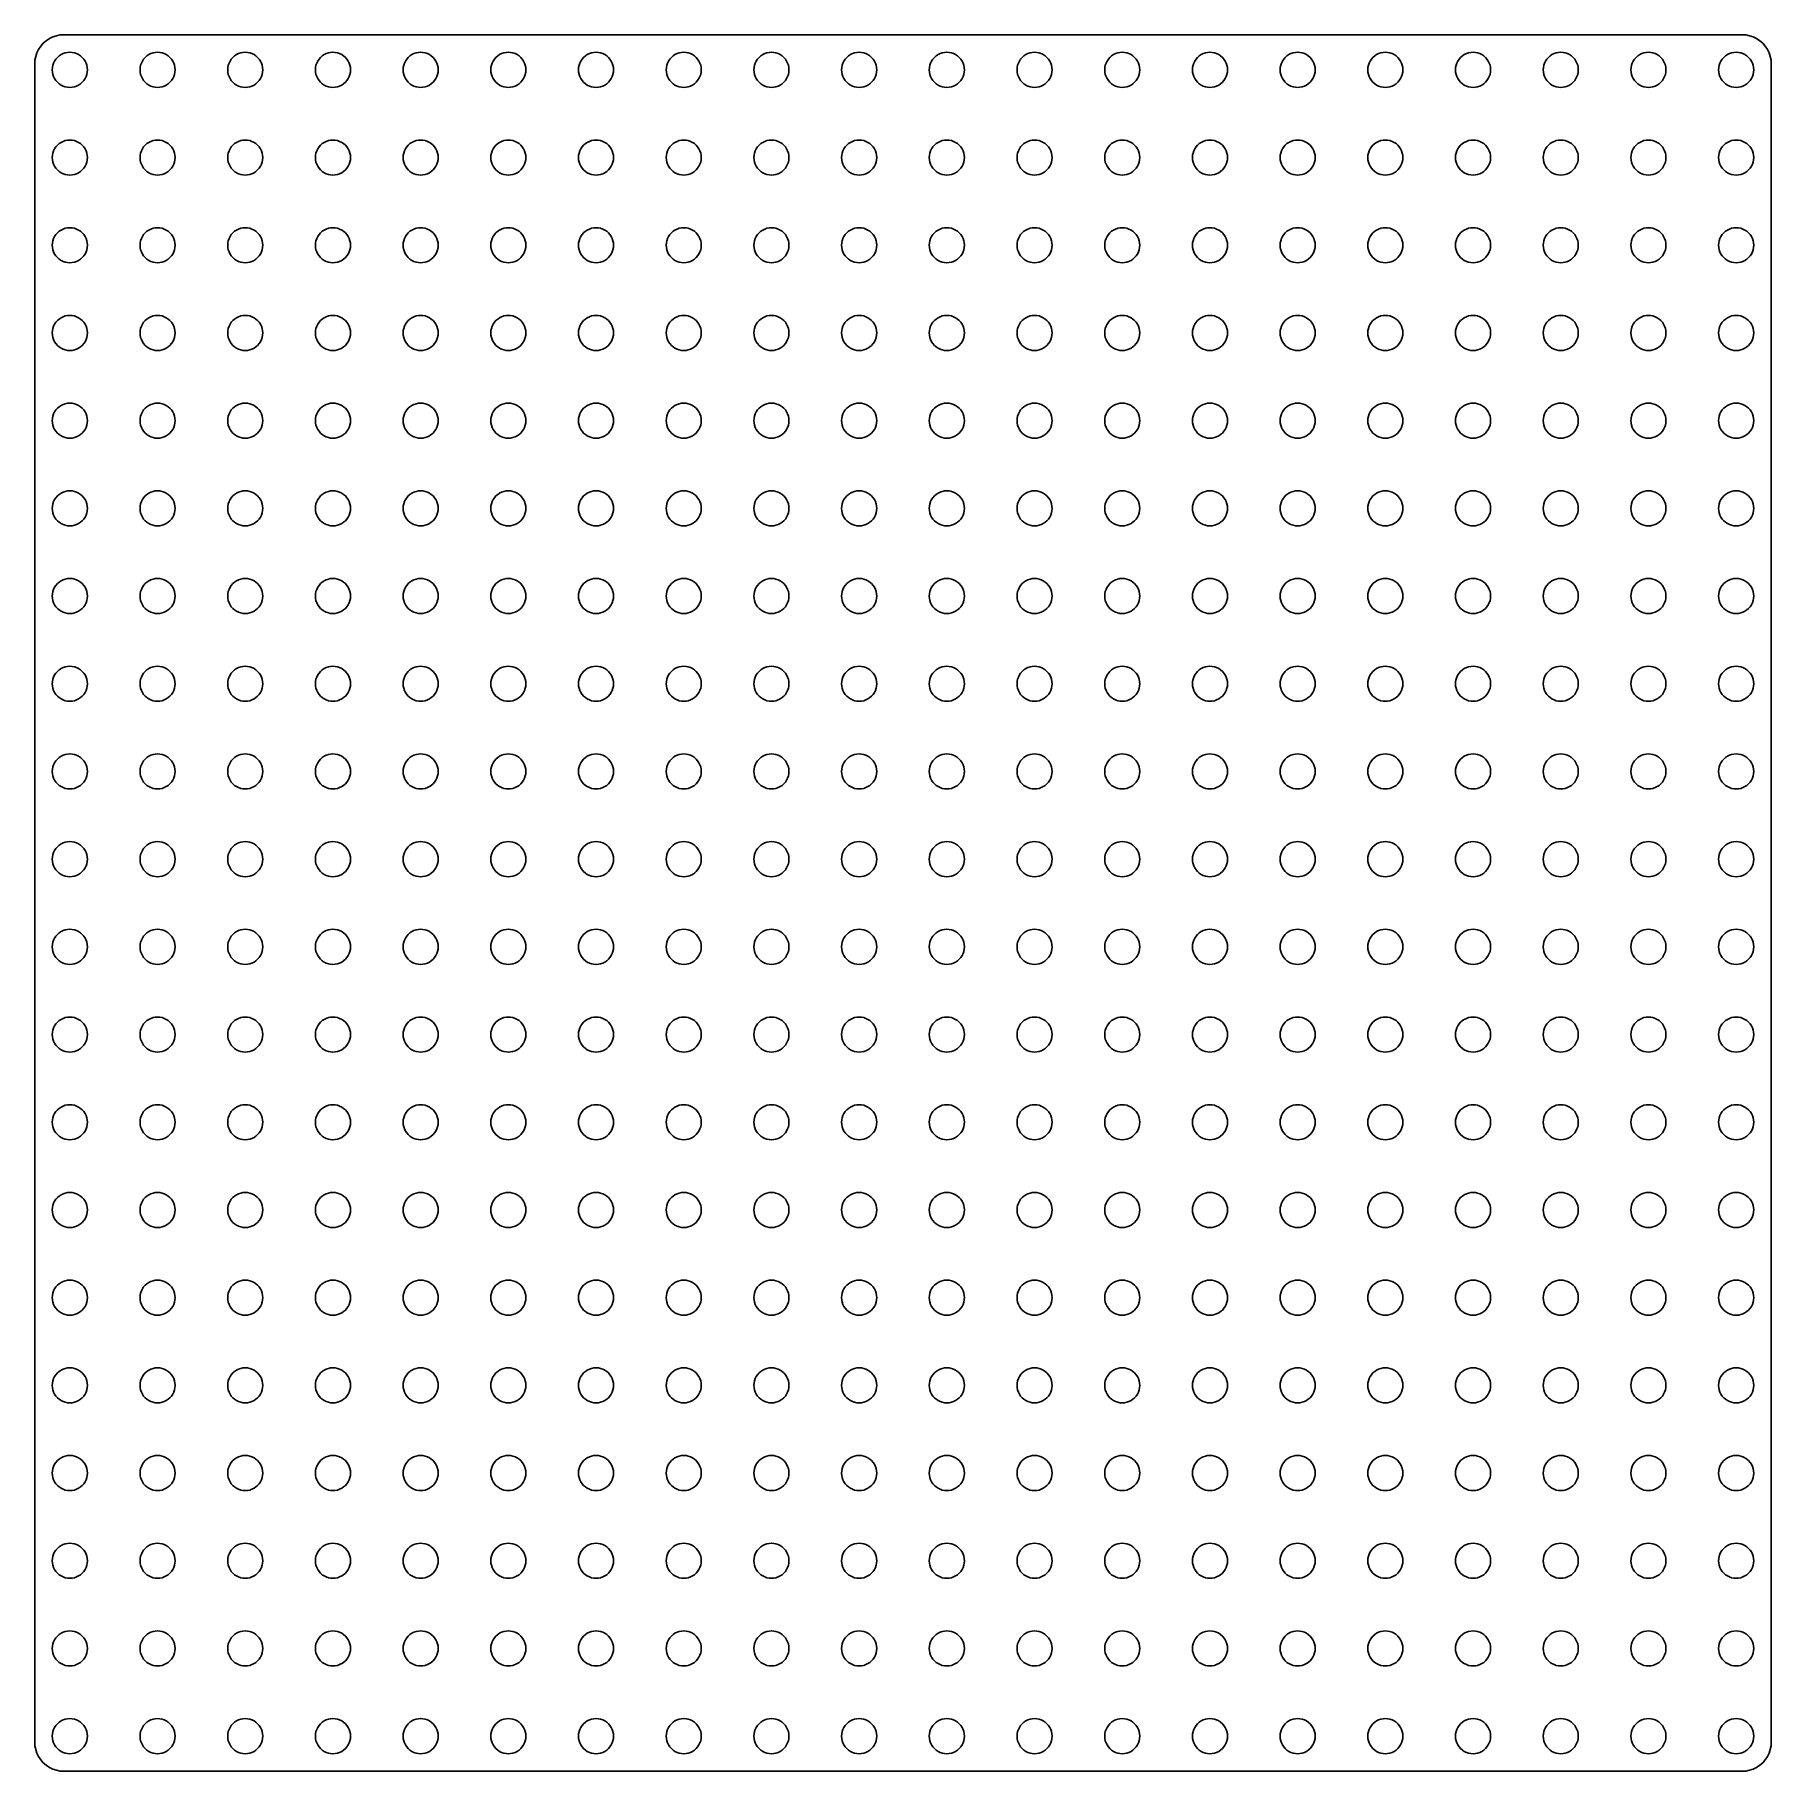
# Model space of a CAD drawing. Header units: metres. Extents: x -149 to 149, y -149 to 149.
import ezdxf

# ---------------------------------------------------------------- set-up
doc = ezdxf.new("R2010")
doc.units = ezdxf.units.M

msp = doc.modelspace()

# ---------------------------------------------------------------- linework, layer by layer
for p, q in [((-143.505, 148.505), (-144.158, 148.462)), ((143.505, 148.505), (-143.505, 148.505)), ((144.158, 148.462), (143.505, 148.505)), ((-147.835, 146.005), (-148.124, 145.418)), ((-147.472, 146.549), (-147.835, 146.005)), ((-147.041, 147.041), (-147.472, 146.549)), ((-146.549, 147.472), (-147.041, 147.041)), ((-146.005, 147.835), (-146.549, 147.472)), ((-145.418, 148.124), (-146.005, 147.835)), ((-144.799, 148.335), (-145.418, 148.124)), ((-144.158, 148.462), (-144.799, 148.335)), ((144.799, 148.335), (144.158, 148.462)), ((145.418, 148.124), (144.799, 148.335)), ((146.005, 147.835), (145.418, 148.124)), ((146.549, 147.472), (146.005, 147.835)), ((147.041, 147.041), (146.549, 147.472)), ((147.472, 146.549), (147.041, 147.041)), ((147.835, 146.005), (147.472, 146.549)), ((148.124, 145.418), (147.835, 146.005)), ((-148.462, 144.158), (-148.505, 143.505)), ((-148.505, 143.505), (-148.505, -143.505)), ((-148.335, 144.799), (-148.462, 144.158)), ((-148.124, 145.418), (-148.335, 144.799)), ((-145.5, 142.5), (-145.474, 142.892)), ((-145.474, 142.892), (-145.398, 143.276)), ((-145.398, 143.276), (-145.272, 143.648)), ((-145.272, 143.648), (-145.098, 144)), ((-145.098, 144), (-144.88, 144.326)), ((-144.88, 144.326), (-144.621, 144.621)), ((-144.621, 144.621), (-144.326, 144.88)), ((-144.326, 144.88), (-144, 145.098)), ((-144, 145.098), (-143.648, 145.272)), ((-143.648, 145.272), (-143.276, 145.398)), ((-143.276, 145.398), (-142.892, 145.474)), ((-142.892, 145.474), (-142.5, 145.5)), ((-142.5, 145.5), (-142.108, 145.474)), ((-142.108, 145.474), (-141.724, 145.398)), ((-141.724, 145.398), (-141.352, 145.272)), ((-141.352, 145.272), (-141, 145.098)), ((-141, 145.098), (-140.674, 144.88)), ((-140.674, 144.88), (-140.379, 144.621)), ((-140.379, 144.621), (-140.12, 144.326)), ((-140.12, 144.326), (-139.902, 144)), ((-139.902, 144), (-139.728, 143.648)), ((-139.728, 143.648), (-139.602, 143.276)), ((-139.602, 143.276), (-139.526, 142.892)), ((-139.526, 142.892), (-139.5, 142.5)), ((-130.5, 142.5), (-130.474, 142.892)), ((-130.474, 142.892), (-130.398, 143.276)), ((-130.398, 143.276), (-130.272, 143.648)), ((-130.272, 143.648), (-130.098, 144)), ((-130.098, 144), (-129.88, 144.326)), ((-129.88, 144.326), (-129.621, 144.621)), ((-129.621, 144.621), (-129.326, 144.88)), ((-129.326, 144.88), (-129, 145.098)), ((-129, 145.098), (-128.648, 145.272)), ((-128.648, 145.272), (-128.276, 145.398)), ((-128.276, 145.398), (-127.892, 145.474)), ((-127.892, 145.474), (-127.5, 145.5)), ((-127.5, 145.5), (-127.108, 145.474)), ((-127.108, 145.474), (-126.724, 145.398)), ((-126.724, 145.398), (-126.352, 145.272)), ((-126.352, 145.272), (-126, 145.098)), ((-126, 145.098), (-125.674, 144.88)), ((-125.674, 144.88), (-125.379, 144.621)), ((-125.379, 144.621), (-125.12, 144.326)), ((-125.12, 144.326), (-124.902, 144)), ((-124.902, 144), (-124.728, 143.648)), ((-124.728, 143.648), (-124.602, 143.276)), ((-124.602, 143.276), (-124.526, 142.892)), ((-124.526, 142.892), (-124.5, 142.5)), ((-115.5, 142.5), (-115.474, 142.892)), ((-115.474, 142.892), (-115.398, 143.276)), ((-115.398, 143.276), (-115.272, 143.648)), ((-115.272, 143.648), (-115.098, 144)), ((-115.098, 144), (-114.88, 144.326)), ((-114.88, 144.326), (-114.621, 144.621)), ((-114.621, 144.621), (-114.326, 144.88)), ((-114.326, 144.88), (-114, 145.098)), ((-114, 145.098), (-113.648, 145.272)), ((-113.648, 145.272), (-113.276, 145.398)), ((-113.276, 145.398), (-112.892, 145.474)), ((-112.892, 145.474), (-112.5, 145.5)), ((-112.5, 145.5), (-112.108, 145.474)), ((-112.108, 145.474), (-111.724, 145.398)), ((-111.724, 145.398), (-111.352, 145.272)), ((-111.352, 145.272), (-111, 145.098)), ((-111, 145.098), (-110.674, 144.88)), ((-110.674, 144.88), (-110.379, 144.621)), ((-110.379, 144.621), (-110.12, 144.326)), ((-110.12, 144.326), (-109.902, 144)), ((-109.902, 144), (-109.728, 143.648)), ((-109.728, 143.648), (-109.602, 143.276)), ((-109.602, 143.276), (-109.526, 142.892)), ((-109.526, 142.892), (-109.5, 142.5)), ((-100.5, 142.5), (-100.474, 142.892)), ((-100.474, 142.892), (-100.398, 143.276)), ((-100.398, 143.276), (-100.272, 143.648)), ((-100.272, 143.648), (-100.098, 144)), ((-100.098, 144), (-99.8801, 144.326)), ((-99.8801, 144.326), (-99.6213, 144.621)), ((-99.6213, 144.621), (-99.3263, 144.88)), ((-99.3263, 144.88), (-99, 145.098)), ((-99, 145.098), (-98.648, 145.272)), ((-98.648, 145.272), (-98.2765, 145.398)), ((-98.2765, 145.398), (-97.8916, 145.474)), ((-97.8916, 145.474), (-97.5, 145.5)), ((-97.5, 145.5), (-97.1084, 145.474)), ((-97.1084, 145.474), (-96.7235, 145.398)), ((-96.7235, 145.398), (-96.3519, 145.272)), ((-96.3519, 145.272), (-96, 145.098)), ((-96, 145.098), (-95.6737, 144.88)), ((-95.6737, 144.88), (-95.3787, 144.621)), ((-95.3787, 144.621), (-95.1199, 144.326)), ((-95.1199, 144.326), (-94.9019, 144)), ((-94.9019, 144), (-94.7284, 143.648)), ((-94.7284, 143.648), (-94.6022, 143.276)), ((-94.6022, 143.276), (-94.5257, 142.892)), ((-94.5257, 142.892), (-94.5, 142.5)), ((-85.5, 142.5), (-85.4743, 142.892)), ((-85.4743, 142.892), (-85.3978, 143.276)), ((-85.3978, 143.276), (-85.2716, 143.648)), ((-85.2716, 143.648), (-85.0981, 144)), ((-85.0981, 144), (-84.8801, 144.326)), ((-84.8801, 144.326), (-84.6213, 144.621)), ((-84.6213, 144.621), (-84.3263, 144.88)), ((-84.3263, 144.88), (-84, 145.098)), ((-84, 145.098), (-83.648, 145.272)), ((-83.648, 145.272), (-83.2765, 145.398)), ((-83.2765, 145.398), (-82.8916, 145.474)), ((-82.8916, 145.474), (-82.5, 145.5)), ((-82.5, 145.5), (-82.1084, 145.474)), ((-82.1084, 145.474), (-81.7235, 145.398)), ((-81.7235, 145.398), (-81.3519, 145.272)), ((-81.3519, 145.272), (-81, 145.098)), ((-81, 145.098), (-80.6737, 144.88)), ((-80.6737, 144.88), (-80.3787, 144.621)), ((-80.3787, 144.621), (-80.1199, 144.326)), ((-80.1199, 144.326), (-79.9019, 144)), ((-79.9019, 144), (-79.7284, 143.648)), ((-79.7284, 143.648), (-79.6022, 143.276)), ((-79.6022, 143.276), (-79.5257, 142.892)), ((-79.5257, 142.892), (-79.5, 142.5)), ((-70.5, 142.5), (-70.4743, 142.892)), ((-70.4743, 142.892), (-70.3978, 143.276)), ((-70.3978, 143.276), (-70.2716, 143.648)), ((-70.2716, 143.648), (-70.0981, 144)), ((-70.0981, 144), (-69.8801, 144.326)), ((-69.8801, 144.326), (-69.6213, 144.621)), ((-69.6213, 144.621), (-69.3263, 144.88)), ((-69.3263, 144.88), (-69, 145.098)), ((-69, 145.098), (-68.648, 145.272)), ((-68.648, 145.272), (-68.2765, 145.398)), ((-68.2765, 145.398), (-67.8916, 145.474)), ((-67.8916, 145.474), (-67.5, 145.5)), ((-67.5, 145.5), (-67.1084, 145.474)), ((-67.1084, 145.474), (-66.7235, 145.398)), ((-66.7235, 145.398), (-66.3519, 145.272)), ((-66.3519, 145.272), (-66, 145.098)), ((-66, 145.098), (-65.6737, 144.88)), ((-65.6737, 144.88), (-65.3787, 144.621)), ((-65.3787, 144.621), (-65.1199, 144.326)), ((-65.1199, 144.326), (-64.9019, 144)), ((-64.9019, 144), (-64.7284, 143.648)), ((-64.7284, 143.648), (-64.6022, 143.276)), ((-64.6022, 143.276), (-64.5257, 142.892)), ((-64.5257, 142.892), (-64.5, 142.5)), ((-55.5, 142.5), (-55.4743, 142.892)), ((-55.4743, 142.892), (-55.3978, 143.276)), ((-55.3978, 143.276), (-55.2716, 143.648)), ((-55.2716, 143.648), (-55.0981, 144)), ((-55.0981, 144), (-54.8801, 144.326)), ((-54.8801, 144.326), (-54.6213, 144.621)), ((-54.6213, 144.621), (-54.3263, 144.88)), ((-54.3263, 144.88), (-54, 145.098)), ((-54, 145.098), (-53.648, 145.272)), ((-53.648, 145.272), (-53.2765, 145.398)), ((-53.2765, 145.398), (-52.8916, 145.474)), ((-52.8916, 145.474), (-52.5, 145.5)), ((-52.5, 145.5), (-52.1084, 145.474)), ((-52.1084, 145.474), (-51.7235, 145.398)), ((-51.7235, 145.398), (-51.3519, 145.272)), ((-51.3519, 145.272), (-51, 145.098)), ((-51, 145.098), (-50.6737, 144.88)), ((-50.6737, 144.88), (-50.3787, 144.621)), ((-50.3787, 144.621), (-50.1199, 144.326)), ((-50.1199, 144.326), (-49.9019, 144)), ((-49.9019, 144), (-49.7284, 143.648)), ((-49.7284, 143.648), (-49.6022, 143.276)), ((-49.6022, 143.276), (-49.5257, 142.892)), ((-49.5257, 142.892), (-49.5, 142.5)), ((-40.5, 142.5), (-40.4743, 142.892)), ((-40.4743, 142.892), (-40.3978, 143.276)), ((-40.3978, 143.276), (-40.2716, 143.648)), ((-40.2716, 143.648), (-40.0981, 144)), ((-40.0981, 144), (-39.8801, 144.326)), ((-39.8801, 144.326), (-39.6213, 144.621)), ((-39.6213, 144.621), (-39.3263, 144.88)), ((-39.3263, 144.88), (-39, 145.098)), ((-39, 145.098), (-38.648, 145.272)), ((-38.648, 145.272), (-38.2765, 145.398)), ((-38.2765, 145.398), (-37.8916, 145.474)), ((-37.8916, 145.474), (-37.5, 145.5)), ((-37.5, 145.5), (-37.1084, 145.474)), ((-37.1084, 145.474), (-36.7235, 145.398)), ((-36.7235, 145.398), (-36.3519, 145.272)), ((-36.3519, 145.272), (-36, 145.098)), ((-36, 145.098), (-35.6737, 144.88)), ((-35.6737, 144.88), (-35.3787, 144.621)), ((-35.3787, 144.621), (-35.1199, 144.326)), ((-35.1199, 144.326), (-34.9019, 144)), ((-34.9019, 144), (-34.7284, 143.648)), ((-34.7284, 143.648), (-34.6022, 143.276)), ((-34.6022, 143.276), (-34.5257, 142.892)), ((-34.5257, 142.892), (-34.5, 142.5)), ((-25.5, 142.5), (-25.4743, 142.892)), ((-25.4743, 142.892), (-25.3978, 143.276)), ((-25.3978, 143.276), (-25.2716, 143.648)), ((-25.2716, 143.648), (-25.0981, 144)), ((-25.0981, 144), (-24.8801, 144.326)), ((-24.8801, 144.326), (-24.6213, 144.621)), ((-24.6213, 144.621), (-24.3263, 144.88)), ((-24.3263, 144.88), (-24, 145.098)), ((-24, 145.098), (-23.648, 145.272)), ((-23.648, 145.272), (-23.2764, 145.398)), ((-23.2764, 145.398), (-22.8916, 145.474)), ((-22.8916, 145.474), (-22.5, 145.5)), ((-22.5, 145.5), (-22.1084, 145.474)), ((-22.1084, 145.474), (-21.7235, 145.398)), ((-21.7235, 145.398), (-21.3519, 145.272)), ((-21.3519, 145.272), (-21, 145.098)), ((-21, 145.098), (-20.6737, 144.88)), ((-20.6737, 144.88), (-20.3787, 144.621)), ((-20.3787, 144.621), (-20.1199, 144.326)), ((-20.1199, 144.326), (-19.9019, 144)), ((-19.9019, 144), (-19.7283, 143.648)), ((-19.7283, 143.648), (-19.6022, 143.276)), ((-19.6022, 143.276), (-19.5257, 142.892)), ((-19.5257, 142.892), (-19.5, 142.5)), ((-10.5, 142.5), (-10.4743, 142.892)), ((-10.4743, 142.892), (-10.3978, 143.276)), ((-10.3978, 143.276), (-10.2716, 143.648)), ((-10.2716, 143.648), (-10.0981, 144)), ((-10.0981, 144), (-9.88005, 144.326)), ((-9.88005, 144.326), (-9.62131, 144.621)), ((-9.62131, 144.621), (-9.32628, 144.88)), ((-9.32628, 144.88), (-9, 145.098)), ((-9, 145.098), (-8.64804, 145.272)), ((-8.64804, 145.272), (-8.27644, 145.398)), ((-8.27644, 145.398), (-7.89157, 145.474)), ((-7.89157, 145.474), (-7.5, 145.5)), ((-7.5, 145.5), (-7.10841, 145.474)), ((-7.10841, 145.474), (-6.72354, 145.398)), ((-6.72354, 145.398), (-6.35194, 145.272)), ((-6.35194, 145.272), (-6, 145.098)), ((-6, 145.098), (-5.67371, 144.88)), ((-5.67371, 144.88), (-5.37868, 144.621)), ((-5.37868, 144.621), (-5.11993, 144.326)), ((-5.11993, 144.326), (-4.90192, 144)), ((-4.90192, 144), (-4.72835, 143.648)), ((-4.72835, 143.648), (-4.60222, 143.276)), ((-4.60222, 143.276), (-4.52567, 142.892)), ((-4.52567, 142.892), (-4.5, 142.5)), ((4.5, 142.5), (4.52567, 142.892)), ((4.52567, 142.892), (4.60222, 143.276)), ((4.60222, 143.276), (4.72835, 143.648)), ((4.72835, 143.648), (4.90192, 144)), ((4.90192, 144), (5.11993, 144.326)), ((5.11993, 144.326), (5.37868, 144.621)), ((5.37868, 144.621), (5.67371, 144.88)), ((5.67371, 144.88), (6, 145.098)), ((6, 145.098), (6.35194, 145.272)), ((6.35194, 145.272), (6.72354, 145.398)), ((6.72354, 145.398), (7.10841, 145.474)), ((7.10841, 145.474), (7.5, 145.5)), ((7.5, 145.5), (7.89157, 145.474)), ((7.89157, 145.474), (8.27644, 145.398)), ((8.27644, 145.398), (8.64804, 145.272)), ((8.64804, 145.272), (9, 145.098)), ((9, 145.098), (9.32628, 144.88)), ((9.32628, 144.88), (9.62131, 144.621)), ((9.62131, 144.621), (9.88005, 144.326)), ((9.88005, 144.326), (10.0981, 144)), ((10.0981, 144), (10.2716, 143.648)), ((10.2716, 143.648), (10.3978, 143.276)), ((10.3978, 143.276), (10.4743, 142.892)), ((10.4743, 142.892), (10.5, 142.5)), ((19.5, 142.5), (19.5257, 142.892)), ((19.5257, 142.892), (19.6022, 143.276)), ((19.6022, 143.276), (19.7283, 143.648)), ((19.7283, 143.648), (19.9019, 144)), ((19.9019, 144), (20.1199, 144.326)), ((20.1199, 144.326), (20.3787, 144.621)), ((20.3787, 144.621), (20.6737, 144.88)), ((20.6737, 144.88), (21, 145.098)), ((21, 145.098), (21.3519, 145.272)), ((21.3519, 145.272), (21.7235, 145.398)), ((21.7235, 145.398), (22.1084, 145.474)), ((22.1084, 145.474), (22.5, 145.5)), ((22.5, 145.5), (22.8916, 145.474)), ((22.8916, 145.474), (23.2764, 145.398)), ((23.2764, 145.398), (23.648, 145.272)), ((23.648, 145.272), (24, 145.098)), ((24, 145.098), (24.3263, 144.88)), ((24.3263, 144.88), (24.6213, 144.621)), ((24.6213, 144.621), (24.8801, 144.326)), ((24.8801, 144.326), (25.0981, 144)), ((25.0981, 144), (25.2716, 143.648)), ((25.2716, 143.648), (25.3978, 143.276)), ((25.3978, 143.276), (25.4743, 142.892)), ((25.4743, 142.892), (25.5, 142.5)), ((34.5, 142.5), (34.5257, 142.892)), ((34.5257, 142.892), (34.6022, 143.276)), ((34.6022, 143.276), (34.7284, 143.648)), ((34.7284, 143.648), (34.9019, 144)), ((34.9019, 144), (35.1199, 144.326)), ((35.1199, 144.326), (35.3787, 144.621)), ((35.3787, 144.621), (35.6737, 144.88)), ((35.6737, 144.88), (36, 145.098)), ((36, 145.098), (36.3519, 145.272)), ((36.3519, 145.272), (36.7235, 145.398)), ((36.7235, 145.398), (37.1084, 145.474)), ((37.1084, 145.474), (37.5, 145.5)), ((37.5, 145.5), (37.8916, 145.474)), ((37.8916, 145.474), (38.2765, 145.398)), ((38.2765, 145.398), (38.648, 145.272)), ((38.648, 145.272), (39, 145.098)), ((39, 145.098), (39.3263, 144.88)), ((39.3263, 144.88), (39.6213, 144.621)), ((39.6213, 144.621), (39.8801, 144.326)), ((39.8801, 144.326), (40.0981, 144)), ((40.0981, 144), (40.2716, 143.648)), ((40.2716, 143.648), (40.3978, 143.276)), ((40.3978, 143.276), (40.4743, 142.892)), ((40.4743, 142.892), (40.5, 142.5)), ((49.5, 142.5), (49.5257, 142.892)), ((49.5257, 142.892), (49.6022, 143.276)), ((49.6022, 143.276), (49.7284, 143.648)), ((49.7284, 143.648), (49.9019, 144)), ((49.9019, 144), (50.1199, 144.326)), ((50.1199, 144.326), (50.3787, 144.621)), ((50.3787, 144.621), (50.6737, 144.88)), ((50.6737, 144.88), (51, 145.098)), ((51, 145.098), (51.3519, 145.272)), ((51.3519, 145.272), (51.7235, 145.398)), ((51.7235, 145.398), (52.1084, 145.474)), ((52.1084, 145.474), (52.5, 145.5)), ((52.5, 145.5), (52.8916, 145.474)), ((52.8916, 145.474), (53.2765, 145.398)), ((53.2765, 145.398), (53.648, 145.272)), ((53.648, 145.272), (54, 145.098)), ((54, 145.098), (54.3263, 144.88)), ((54.3263, 144.88), (54.6213, 144.621)), ((54.6213, 144.621), (54.8801, 144.326)), ((54.8801, 144.326), (55.0981, 144)), ((55.0981, 144), (55.2716, 143.648)), ((55.2716, 143.648), (55.3978, 143.276)), ((55.3978, 143.276), (55.4743, 142.892)), ((55.4743, 142.892), (55.5, 142.5)), ((64.5, 142.5), (64.5257, 142.892)), ((64.5257, 142.892), (64.6022, 143.276)), ((64.6022, 143.276), (64.7284, 143.648)), ((64.7284, 143.648), (64.9019, 144)), ((64.9019, 144), (65.1199, 144.326)), ((65.1199, 144.326), (65.3787, 144.621)), ((65.3787, 144.621), (65.6737, 144.88)), ((65.6737, 144.88), (66, 145.098)), ((66, 145.098), (66.3519, 145.272)), ((66.3519, 145.272), (66.7235, 145.398)), ((66.7235, 145.398), (67.1084, 145.474)), ((67.1084, 145.474), (67.5, 145.5)), ((67.5, 145.5), (67.8916, 145.474)), ((67.8916, 145.474), (68.2765, 145.398)), ((68.2765, 145.398), (68.648, 145.272)), ((68.648, 145.272), (69, 145.098)), ((69, 145.098), (69.3263, 144.88)), ((69.3263, 144.88), (69.6213, 144.621)), ((69.6213, 144.621), (69.8801, 144.326)), ((69.8801, 144.326), (70.0981, 144)), ((70.0981, 144), (70.2716, 143.648)), ((70.2716, 143.648), (70.3978, 143.276)), ((70.3978, 143.276), (70.4743, 142.892)), ((70.4743, 142.892), (70.5, 142.5)), ((79.5, 142.5), (79.5257, 142.892)), ((79.5257, 142.892), (79.6022, 143.276)), ((79.6022, 143.276), (79.7284, 143.648)), ((79.7284, 143.648), (79.9019, 144)), ((79.9019, 144), (80.1199, 144.326)), ((80.1199, 144.326), (80.3787, 144.621)), ((80.3787, 144.621), (80.6737, 144.88)), ((80.6737, 144.88), (81, 145.098)), ((81, 145.098), (81.3519, 145.272)), ((81.3519, 145.272), (81.7235, 145.398)), ((81.7235, 145.398), (82.1084, 145.474)), ((82.1084, 145.474), (82.5, 145.5)), ((82.5, 145.5), (82.8916, 145.474)), ((82.8916, 145.474), (83.2765, 145.398)), ((83.2765, 145.398), (83.648, 145.272)), ((83.648, 145.272), (84, 145.098)), ((84, 145.098), (84.3263, 144.88)), ((84.3263, 144.88), (84.6213, 144.621)), ((84.6213, 144.621), (84.8801, 144.326)), ((84.8801, 144.326), (85.0981, 144)), ((85.0981, 144), (85.2716, 143.648)), ((85.2716, 143.648), (85.3978, 143.276)), ((85.3978, 143.276), (85.4743, 142.892)), ((85.4743, 142.892), (85.5, 142.5)), ((94.5, 142.5), (94.5257, 142.892)), ((94.5257, 142.892), (94.6022, 143.276)), ((94.6022, 143.276), (94.7284, 143.648)), ((94.7284, 143.648), (94.9019, 144)), ((94.9019, 144), (95.1199, 144.326)), ((95.1199, 144.326), (95.3787, 144.621)), ((95.3787, 144.621), (95.6737, 144.88)), ((95.6737, 144.88), (96, 145.098)), ((96, 145.098), (96.3519, 145.272)), ((96.3519, 145.272), (96.7235, 145.398)), ((96.7235, 145.398), (97.1084, 145.474)), ((97.1084, 145.474), (97.5, 145.5)), ((97.5, 145.5), (97.8916, 145.474)), ((97.8916, 145.474), (98.2765, 145.398)), ((98.2765, 145.398), (98.648, 145.272)), ((98.648, 145.272), (99, 145.098)), ((99, 145.098), (99.3263, 144.88)), ((99.3263, 144.88), (99.6213, 144.621)), ((99.6213, 144.621), (99.8801, 144.326)), ((99.8801, 144.326), (100.098, 144)), ((100.098, 144), (100.272, 143.648)), ((100.272, 143.648), (100.398, 143.276)), ((100.398, 143.276), (100.474, 142.892)), ((100.474, 142.892), (100.5, 142.5)), ((109.5, 142.5), (109.526, 142.892)), ((109.526, 142.892), (109.602, 143.276)), ((109.602, 143.276), (109.728, 143.648)), ((109.728, 143.648), (109.902, 144)), ((109.902, 144), (110.12, 144.326)), ((110.12, 144.326), (110.379, 144.621)), ((110.379, 144.621), (110.674, 144.88)), ((110.674, 144.88), (111, 145.098)), ((111, 145.098), (111.352, 145.272)), ((111.352, 145.272), (111.724, 145.398)), ((111.724, 145.398), (112.108, 145.474)), ((112.108, 145.474), (112.5, 145.5)), ((112.5, 145.5), (112.892, 145.474)), ((112.892, 145.474), (113.276, 145.398)), ((113.276, 145.398), (113.648, 145.272)), ((113.648, 145.272), (114, 145.098)), ((114, 145.098), (114.326, 144.88)), ((114.326, 144.88), (114.621, 144.621)), ((114.621, 144.621), (114.88, 144.326)), ((114.88, 144.326), (115.098, 144)), ((115.098, 144), (115.272, 143.648)), ((115.272, 143.648), (115.398, 143.276)), ((115.398, 143.276), (115.474, 142.892)), ((115.474, 142.892), (115.5, 142.5)), ((124.5, 142.5), (124.526, 142.892)), ((124.526, 142.892), (124.602, 143.276)), ((124.602, 143.276), (124.728, 143.648)), ((124.728, 143.648), (124.902, 144)), ((124.902, 144), (125.12, 144.326)), ((125.12, 144.326), (125.379, 144.621)), ((125.379, 144.621), (125.674, 144.88)), ((125.674, 144.88), (126, 145.098)), ((126, 145.098), (126.352, 145.272)), ((126.352, 145.272), (126.724, 145.398)), ((126.724, 145.398), (127.108, 145.474)), ((127.108, 145.474), (127.5, 145.5)), ((127.5, 145.5), (127.892, 145.474)), ((127.892, 145.474), (128.276, 145.398)), ((128.276, 145.398), (128.648, 145.272)), ((128.648, 145.272), (129, 145.098)), ((129, 145.098), (129.326, 144.88)), ((129.326, 144.88), (129.621, 144.621)), ((129.621, 144.621), (129.88, 144.326)), ((129.88, 144.326), (130.098, 144)), ((130.098, 144), (130.272, 143.648)), ((130.272, 143.648), (130.398, 143.276)), ((130.398, 143.276), (130.474, 142.892)), ((130.474, 142.892), (130.5, 142.5)), ((139.5, 142.5), (139.526, 142.892)), ((139.526, 142.892), (139.602, 143.276)), ((139.602, 143.276), (139.728, 143.648)), ((139.728, 143.648), (139.902, 144)), ((139.902, 144), (140.12, 144.326)), ((140.12, 144.326), (140.379, 144.621)), ((140.379, 144.621), (140.674, 144.88)), ((140.674, 144.88), (141, 145.098)), ((141, 145.098), (141.352, 145.272)), ((141.352, 145.272), (141.724, 145.398)), ((141.724, 145.398), (142.108, 145.474)), ((142.108, 145.474), (142.5, 145.5)), ((142.5, 145.5), (142.892, 145.474)), ((142.892, 145.474), (143.276, 145.398)), ((143.276, 145.398), (143.648, 145.272)), ((143.648, 145.272), (144, 145.098)), ((144, 145.098), (144.326, 144.88)), ((144.326, 144.88), (144.621, 144.621)), ((144.621, 144.621), (144.88, 144.326)), ((144.88, 144.326), (145.098, 144)), ((145.098, 144), (145.272, 143.648)), ((145.272, 143.648), (145.398, 143.276)), ((145.398, 143.276), (145.474, 142.892)), ((145.474, 142.892), (145.5, 142.5)), ((148.335, 144.799), (148.124, 145.418)), ((148.462, 144.158), (148.335, 144.799)), ((148.505, 143.505), (148.462, 144.158)), ((148.505, -143.505), (148.505, 143.505)), ((-145.474, 142.108), (-145.5, 142.5)), ((-145.398, 141.724), (-145.474, 142.108)), ((-145.272, 141.352), (-145.398, 141.724)), ((-145.098, 141), (-145.272, 141.352)), ((-144.88, 140.674), (-145.098, 141)), ((-144.621, 140.379), (-144.88, 140.674)), ((-144.326, 140.12), (-144.621, 140.379)), ((-144, 139.902), (-144.326, 140.12)), ((-143.648, 139.728), (-144, 139.902)), ((-143.276, 139.602), (-143.648, 139.728)), ((-142.892, 139.526), (-143.276, 139.602)), ((-141.724, 139.602), (-142.108, 139.526)), ((-141.352, 139.728), (-141.724, 139.602)), ((-141, 139.902), (-141.352, 139.728)), ((-140.674, 140.12), (-141, 139.902)), ((-140.379, 140.379), (-140.674, 140.12)), ((-140.12, 140.674), (-140.379, 140.379)), ((-139.902, 141), (-140.12, 140.674)), ((-139.728, 141.352), (-139.902, 141)), ((-139.602, 141.724), (-139.728, 141.352)), ((-139.526, 142.108), (-139.602, 141.724)), ((-139.5, 142.5), (-139.526, 142.108)), ((-130.474, 142.108), (-130.5, 142.5)), ((-130.398, 141.724), (-130.474, 142.108)), ((-130.272, 141.352), (-130.398, 141.724)), ((-130.098, 141), (-130.272, 141.352)), ((-129.88, 140.674), (-130.098, 141)), ((-129.621, 140.379), (-129.88, 140.674)), ((-129.326, 140.12), (-129.621, 140.379)), ((-129, 139.902), (-129.326, 140.12)), ((-128.648, 139.728), (-129, 139.902)), ((-128.276, 139.602), (-128.648, 139.728)), ((-127.892, 139.526), (-128.276, 139.602)), ((-126.724, 139.602), (-127.108, 139.526)), ((-126.352, 139.728), (-126.724, 139.602)), ((-126, 139.902), (-126.352, 139.728)), ((-125.674, 140.12), (-126, 139.902)), ((-125.379, 140.379), (-125.674, 140.12)), ((-125.12, 140.674), (-125.379, 140.379)), ((-124.902, 141), (-125.12, 140.674)), ((-124.728, 141.352), (-124.902, 141)), ((-124.602, 141.724), (-124.728, 141.352)), ((-124.526, 142.108), (-124.602, 141.724)), ((-124.5, 142.5), (-124.526, 142.108)), ((-115.474, 142.108), (-115.5, 142.5)), ((-115.398, 141.724), (-115.474, 142.108)), ((-115.272, 141.352), (-115.398, 141.724)), ((-115.098, 141), (-115.272, 141.352)), ((-114.88, 140.674), (-115.098, 141)), ((-114.621, 140.379), (-114.88, 140.674)), ((-114.326, 140.12), (-114.621, 140.379)), ((-114, 139.902), (-114.326, 140.12)), ((-113.648, 139.728), (-114, 139.902)), ((-113.276, 139.602), (-113.648, 139.728)), ((-112.892, 139.526), (-113.276, 139.602)), ((-111.724, 139.602), (-112.108, 139.526)), ((-111.352, 139.728), (-111.724, 139.602)), ((-111, 139.902), (-111.352, 139.728)), ((-110.674, 140.12), (-111, 139.902)), ((-110.379, 140.379), (-110.674, 140.12)), ((-110.12, 140.674), (-110.379, 140.379)), ((-109.902, 141), (-110.12, 140.674)), ((-109.728, 141.352), (-109.902, 141)), ((-109.602, 141.724), (-109.728, 141.352)), ((-109.526, 142.108), (-109.602, 141.724)), ((-109.5, 142.5), (-109.526, 142.108)), ((-100.474, 142.108), (-100.5, 142.5)), ((-100.398, 141.724), (-100.474, 142.108)), ((-100.272, 141.352), (-100.398, 141.724)), ((-100.098, 141), (-100.272, 141.352)), ((-99.8801, 140.674), (-100.098, 141)), ((-99.6213, 140.379), (-99.8801, 140.674)), ((-99.3263, 140.12), (-99.6213, 140.379)), ((-99, 139.902), (-99.3263, 140.12)), ((-98.648, 139.728), (-99, 139.902)), ((-98.2765, 139.602), (-98.648, 139.728)), ((-97.8916, 139.526), (-98.2765, 139.602)), ((-96.7235, 139.602), (-97.1084, 139.526)), ((-96.3519, 139.728), (-96.7235, 139.602)), ((-96, 139.902), (-96.3519, 139.728)), ((-95.6737, 140.12), (-96, 139.902)), ((-95.3787, 140.379), (-95.6737, 140.12)), ((-95.1199, 140.674), (-95.3787, 140.379)), ((-94.9019, 141), (-95.1199, 140.674)), ((-94.7284, 141.352), (-94.9019, 141)), ((-94.6022, 141.724), (-94.7284, 141.352)), ((-94.5257, 142.108), (-94.6022, 141.724)), ((-94.5, 142.5), (-94.5257, 142.108)), ((-85.4743, 142.108), (-85.5, 142.5)), ((-85.3978, 141.724), (-85.4743, 142.108)), ((-85.2716, 141.352), (-85.3978, 141.724)), ((-85.0981, 141), (-85.2716, 141.352)), ((-84.8801, 140.674), (-85.0981, 141)), ((-84.6213, 140.379), (-84.8801, 140.674)), ((-84.3263, 140.12), (-84.6213, 140.379)), ((-84, 139.902), (-84.3263, 140.12)), ((-83.648, 139.728), (-84, 139.902)), ((-83.2765, 139.602), (-83.648, 139.728)), ((-82.8916, 139.526), (-83.2765, 139.602)), ((-81.7235, 139.602), (-82.1084, 139.526)), ((-81.3519, 139.728), (-81.7235, 139.602)), ((-81, 139.902), (-81.3519, 139.728)), ((-80.6737, 140.12), (-81, 139.902)), ((-80.3787, 140.379), (-80.6737, 140.12)), ((-80.1199, 140.674), (-80.3787, 140.379)), ((-79.9019, 141), (-80.1199, 140.674)), ((-79.7284, 141.352), (-79.9019, 141)), ((-79.6022, 141.724), (-79.7284, 141.352)), ((-79.5257, 142.108), (-79.6022, 141.724)), ((-79.5, 142.5), (-79.5257, 142.108)), ((-70.4743, 142.108), (-70.5, 142.5)), ((-70.3978, 141.724), (-70.4743, 142.108)), ((-70.2716, 141.352), (-70.3978, 141.724)), ((-70.0981, 141), (-70.2716, 141.352)), ((-69.8801, 140.674), (-70.0981, 141)), ((-69.6213, 140.379), (-69.8801, 140.674)), ((-69.3263, 140.12), (-69.6213, 140.379)), ((-69, 139.902), (-69.3263, 140.12)), ((-68.648, 139.728), (-69, 139.902)), ((-68.2765, 139.602), (-68.648, 139.728)), ((-67.8916, 139.526), (-68.2765, 139.602)), ((-66.7235, 139.602), (-67.1084, 139.526)), ((-66.3519, 139.728), (-66.7235, 139.602)), ((-66, 139.902), (-66.3519, 139.728)), ((-65.6737, 140.12), (-66, 139.902)), ((-65.3787, 140.379), (-65.6737, 140.12)), ((-65.1199, 140.674), (-65.3787, 140.379)), ((-64.9019, 141), (-65.1199, 140.674)), ((-64.7284, 141.352), (-64.9019, 141)), ((-64.6022, 141.724), (-64.7284, 141.352)), ((-64.5257, 142.108), (-64.6022, 141.724)), ((-64.5, 142.5), (-64.5257, 142.108)), ((-55.4743, 142.108), (-55.5, 142.5)), ((-55.3978, 141.724), (-55.4743, 142.108)), ((-55.2716, 141.352), (-55.3978, 141.724)), ((-55.0981, 141), (-55.2716, 141.352)), ((-54.8801, 140.674), (-55.0981, 141)), ((-54.6213, 140.379), (-54.8801, 140.674)), ((-54.3263, 140.12), (-54.6213, 140.379)), ((-54, 139.902), (-54.3263, 140.12)), ((-53.648, 139.728), (-54, 139.902)), ((-53.2765, 139.602), (-53.648, 139.728)), ((-52.8916, 139.526), (-53.2765, 139.602)), ((-51.7235, 139.602), (-52.1084, 139.526)), ((-51.3519, 139.728), (-51.7235, 139.602)), ((-51, 139.902), (-51.3519, 139.728)), ((-50.6737, 140.12), (-51, 139.902)), ((-50.3787, 140.379), (-50.6737, 140.12)), ((-50.1199, 140.674), (-50.3787, 140.379)), ((-49.9019, 141), (-50.1199, 140.674)), ((-49.7284, 141.352), (-49.9019, 141)), ((-49.6022, 141.724), (-49.7284, 141.352)), ((-49.5257, 142.108), (-49.6022, 141.724)), ((-49.5, 142.5), (-49.5257, 142.108)), ((-40.4743, 142.108), (-40.5, 142.5)), ((-40.3978, 141.724), (-40.4743, 142.108)), ((-40.2716, 141.352), (-40.3978, 141.724)), ((-40.0981, 141), (-40.2716, 141.352)), ((-39.8801, 140.674), (-40.0981, 141)), ((-39.6213, 140.379), (-39.8801, 140.674)), ((-39.3263, 140.12), (-39.6213, 140.379)), ((-39, 139.902), (-39.3263, 140.12)), ((-38.648, 139.728), (-39, 139.902)), ((-38.2765, 139.602), (-38.648, 139.728)), ((-37.8916, 139.526), (-38.2765, 139.602)), ((-36.7235, 139.602), (-37.1084, 139.526)), ((-36.3519, 139.728), (-36.7235, 139.602)), ((-36, 139.902), (-36.3519, 139.728)), ((-35.6737, 140.12), (-36, 139.902)), ((-35.3787, 140.379), (-35.6737, 140.12)), ((-35.1199, 140.674), (-35.3787, 140.379)), ((-34.9019, 141), (-35.1199, 140.674)), ((-34.7284, 141.352), (-34.9019, 141)), ((-34.6022, 141.724), (-34.7284, 141.352)), ((-34.5257, 142.108), (-34.6022, 141.724)), ((-34.5, 142.5), (-34.5257, 142.108)), ((-25.4743, 142.108), (-25.5, 142.5)), ((-25.3978, 141.724), (-25.4743, 142.108)), ((-25.2716, 141.352), (-25.3978, 141.724)), ((-25.0981, 141), (-25.2716, 141.352)), ((-24.8801, 140.674), (-25.0981, 141)), ((-24.6213, 140.379), (-24.8801, 140.674)), ((-24.3263, 140.12), (-24.6213, 140.379)), ((-24, 139.902), (-24.3263, 140.12)), ((-23.648, 139.728), (-24, 139.902)), ((-23.2764, 139.602), (-23.648, 139.728)), ((-22.8916, 139.526), (-23.2764, 139.602)), ((-21.7235, 139.602), (-22.1084, 139.526)), ((-21.3519, 139.728), (-21.7235, 139.602)), ((-21, 139.902), (-21.3519, 139.728)), ((-20.6737, 140.12), (-21, 139.902)), ((-20.3787, 140.379), (-20.6737, 140.12)), ((-20.1199, 140.674), (-20.3787, 140.379)), ((-19.9019, 141), (-20.1199, 140.674)), ((-19.7283, 141.352), (-19.9019, 141)), ((-19.6022, 141.724), (-19.7283, 141.352)), ((-19.5257, 142.108), (-19.6022, 141.724)), ((-19.5, 142.5), (-19.5257, 142.108)), ((-10.4743, 142.108), (-10.5, 142.5)), ((-10.3978, 141.724), (-10.4743, 142.108)), ((-10.2716, 141.352), (-10.3978, 141.724)), ((-10.0981, 141), (-10.2716, 141.352)), ((-9.88005, 140.674), (-10.0981, 141)), ((-9.62131, 140.379), (-9.88005, 140.674)), ((-9.32628, 140.12), (-9.62131, 140.379)), ((-9, 139.902), (-9.32628, 140.12)), ((-8.64804, 139.728), (-9, 139.902)), ((-8.27644, 139.602), (-8.64804, 139.728)), ((-7.89157, 139.526), (-8.27644, 139.602)), ((-6.72354, 139.602), (-7.10841, 139.526)), ((-6.35194, 139.728), (-6.72354, 139.602)), ((-6, 139.902), (-6.35194, 139.728)), ((-5.67371, 140.12), (-6, 139.902)), ((-5.37868, 140.379), (-5.67371, 140.12)), ((-5.11993, 140.674), (-5.37868, 140.379)), ((-4.90192, 141), (-5.11993, 140.674)), ((-4.72835, 141.352), (-4.90192, 141)), ((-4.60222, 141.724), (-4.72835, 141.352)), ((-4.52567, 142.108), (-4.60222, 141.724)), ((-4.5, 142.5), (-4.52567, 142.108)), ((4.52567, 142.108), (4.5, 142.5)), ((4.60222, 141.724), (4.52567, 142.108)), ((4.72835, 141.352), (4.60222, 141.724)), ((4.90192, 141), (4.72835, 141.352)), ((5.11993, 140.674), (4.90192, 141)), ((5.37868, 140.379), (5.11993, 140.674)), ((5.67371, 140.12), (5.37868, 140.379)), ((6, 139.902), (5.67371, 140.12)), ((6.35194, 139.728), (6, 139.902)), ((6.72354, 139.602), (6.35194, 139.728)), ((7.10841, 139.526), (6.72354, 139.602)), ((8.27644, 139.602), (7.89157, 139.526)), ((8.64804, 139.728), (8.27644, 139.602)), ((9, 139.902), (8.64804, 139.728)), ((9.32628, 140.12), (9, 139.902)), ((9.62131, 140.379), (9.32628, 140.12)), ((9.88005, 140.674), (9.62131, 140.379)), ((10.0981, 141), (9.88005, 140.674)), ((10.2716, 141.352), (10.0981, 141)), ((10.3978, 141.724), (10.2716, 141.352)), ((10.4743, 142.108), (10.3978, 141.724)), ((10.5, 142.5), (10.4743, 142.108)), ((19.5257, 142.108), (19.5, 142.5)), ((19.6022, 141.724), (19.5257, 142.108)), ((19.7283, 141.352), (19.6022, 141.724)), ((19.9019, 141), (19.7283, 141.352)), ((20.1199, 140.674), (19.9019, 141)), ((20.3787, 140.379), (20.1199, 140.674)), ((20.6737, 140.12), (20.3787, 140.379)), ((21, 139.902), (20.6737, 140.12)), ((21.3519, 139.728), (21, 139.902)), ((21.7235, 139.602), (21.3519, 139.728)), ((22.1084, 139.526), (21.7235, 139.602)), ((23.2764, 139.602), (22.8916, 139.526)), ((23.648, 139.728), (23.2764, 139.602)), ((24, 139.902), (23.648, 139.728)), ((24.3263, 140.12), (24, 139.902)), ((24.6213, 140.379), (24.3263, 140.12)), ((24.8801, 140.674), (24.6213, 140.379)), ((25.0981, 141), (24.8801, 140.674)), ((25.2716, 141.352), (25.0981, 141)), ((25.3978, 141.724), (25.2716, 141.352)), ((25.4743, 142.108), (25.3978, 141.724)), ((25.5, 142.5), (25.4743, 142.108)), ((34.5257, 142.108), (34.5, 142.5)), ((34.6022, 141.724), (34.5257, 142.108)), ((34.7284, 141.352), (34.6022, 141.724)), ((34.9019, 141), (34.7284, 141.352)), ((35.1199, 140.674), (34.9019, 141)), ((35.3787, 140.379), (35.1199, 140.674)), ((35.6737, 140.12), (35.3787, 140.379)), ((36, 139.902), (35.6737, 140.12)), ((36.3519, 139.728), (36, 139.902)), ((36.7235, 139.602), (36.3519, 139.728)), ((37.1084, 139.526), (36.7235, 139.602)), ((38.2765, 139.602), (37.8916, 139.526)), ((38.648, 139.728), (38.2765, 139.602)), ((39, 139.902), (38.648, 139.728)), ((39.3263, 140.12), (39, 139.902)), ((39.6213, 140.379), (39.3263, 140.12)), ((39.8801, 140.674), (39.6213, 140.379)), ((40.0981, 141), (39.8801, 140.674)), ((40.2716, 141.352), (40.0981, 141)), ((40.3978, 141.724), (40.2716, 141.352)), ((40.4743, 142.108), (40.3978, 141.724)), ((40.5, 142.5), (40.4743, 142.108)), ((49.5257, 142.108), (49.5, 142.5)), ((49.6022, 141.724), (49.5257, 142.108)), ((49.7284, 141.352), (49.6022, 141.724)), ((49.9019, 141), (49.7284, 141.352)), ((50.1199, 140.674), (49.9019, 141)), ((50.3787, 140.379), (50.1199, 140.674)), ((50.6737, 140.12), (50.3787, 140.379)), ((51, 139.902), (50.6737, 140.12)), ((51.3519, 139.728), (51, 139.902)), ((51.7235, 139.602), (51.3519, 139.728)), ((52.1084, 139.526), (51.7235, 139.602)), ((53.2765, 139.602), (52.8916, 139.526)), ((53.648, 139.728), (53.2765, 139.602)), ((54, 139.902), (53.648, 139.728)), ((54.3263, 140.12), (54, 139.902)), ((54.6213, 140.379), (54.3263, 140.12)), ((54.8801, 140.674), (54.6213, 140.379)), ((55.0981, 141), (54.8801, 140.674)), ((55.2716, 141.352), (55.0981, 141)), ((55.3978, 141.724), (55.2716, 141.352)), ((55.4743, 142.108), (55.3978, 141.724)), ((55.5, 142.5), (55.4743, 142.108)), ((64.5257, 142.108), (64.5, 142.5)), ((64.6022, 141.724), (64.5257, 142.108)), ((64.7284, 141.352), (64.6022, 141.724)), ((64.9019, 141), (64.7284, 141.352)), ((65.1199, 140.674), (64.9019, 141)), ((65.3787, 140.379), (65.1199, 140.674)), ((65.6737, 140.12), (65.3787, 140.379)), ((66, 139.902), (65.6737, 140.12)), ((66.3519, 139.728), (66, 139.902)), ((66.7235, 139.602), (66.3519, 139.728)), ((67.1084, 139.526), (66.7235, 139.602)), ((68.2765, 139.602), (67.8916, 139.526)), ((68.648, 139.728), (68.2765, 139.602)), ((69, 139.902), (68.648, 139.728)), ((69.3263, 140.12), (69, 139.902)), ((69.6213, 140.379), (69.3263, 140.12)), ((69.8801, 140.674), (69.6213, 140.379)), ((70.0981, 141), (69.8801, 140.674)), ((70.2716, 141.352), (70.0981, 141)), ((70.3978, 141.724), (70.2716, 141.352)), ((70.4743, 142.108), (70.3978, 141.724)), ((70.5, 142.5), (70.4743, 142.108)), ((79.5257, 142.108), (79.5, 142.5)), ((79.6022, 141.724), (79.5257, 142.108)), ((79.7284, 141.352), (79.6022, 141.724)), ((79.9019, 141), (79.7284, 141.352)), ((80.1199, 140.674), (79.9019, 141)), ((80.3787, 140.379), (80.1199, 140.674)), ((80.6737, 140.12), (80.3787, 140.379)), ((81, 139.902), (80.6737, 140.12)), ((81.3519, 139.728), (81, 139.902)), ((81.7235, 139.602), (81.3519, 139.728)), ((82.1084, 139.526), (81.7235, 139.602)), ((83.2765, 139.602), (82.8916, 139.526)), ((83.648, 139.728), (83.2765, 139.602)), ((84, 139.902), (83.648, 139.728)), ((84.3263, 140.12), (84, 139.902)), ((84.6213, 140.379), (84.3263, 140.12)), ((84.8801, 140.674), (84.6213, 140.379)), ((85.0981, 141), (84.8801, 140.674)), ((85.2716, 141.352), (85.0981, 141)), ((85.3978, 141.724), (85.2716, 141.352)), ((85.4743, 142.108), (85.3978, 141.724)), ((85.5, 142.5), (85.4743, 142.108)), ((94.5257, 142.108), (94.5, 142.5)), ((94.6022, 141.724), (94.5257, 142.108)), ((94.7284, 141.352), (94.6022, 141.724)), ((94.9019, 141), (94.7284, 141.352)), ((95.1199, 140.674), (94.9019, 141)), ((95.3787, 140.379), (95.1199, 140.674)), ((95.6737, 140.12), (95.3787, 140.379)), ((96, 139.902), (95.6737, 140.12)), ((96.3519, 139.728), (96, 139.902)), ((96.7235, 139.602), (96.3519, 139.728)), ((97.1084, 139.526), (96.7235, 139.602)), ((98.2765, 139.602), (97.8916, 139.526)), ((98.648, 139.728), (98.2765, 139.602)), ((99, 139.902), (98.648, 139.728)), ((99.3263, 140.12), (99, 139.902)), ((99.6213, 140.379), (99.3263, 140.12)), ((99.8801, 140.674), (99.6213, 140.379)), ((100.098, 141), (99.8801, 140.674)), ((100.272, 141.352), (100.098, 141)), ((100.398, 141.724), (100.272, 141.352)), ((100.474, 142.108), (100.398, 141.724)), ((100.5, 142.5), (100.474, 142.108)), ((109.526, 142.108), (109.5, 142.5)), ((109.602, 141.724), (109.526, 142.108)), ((109.728, 141.352), (109.602, 141.724)), ((109.902, 141), (109.728, 141.352)), ((110.12, 140.674), (109.902, 141)), ((110.379, 140.379), (110.12, 140.674)), ((110.674, 140.12), (110.379, 140.379)), ((111, 139.902), (110.674, 140.12)), ((111.352, 139.728), (111, 139.902)), ((111.724, 139.602), (111.352, 139.728)), ((112.108, 139.526), (111.724, 139.602)), ((113.276, 139.602), (112.892, 139.526)), ((113.648, 139.728), (113.276, 139.602)), ((114, 139.902), (113.648, 139.728)), ((114.326, 140.12), (114, 139.902)), ((114.621, 140.379), (114.326, 140.12)), ((114.88, 140.674), (114.621, 140.379)), ((115.098, 141), (114.88, 140.674)), ((115.272, 141.352), (115.098, 141)), ((115.398, 141.724), (115.272, 141.352)), ((115.474, 142.108), (115.398, 141.724)), ((115.5, 142.5), (115.474, 142.108)), ((124.526, 142.108), (124.5, 142.5)), ((124.602, 141.724), (124.526, 142.108)), ((124.728, 141.352), (124.602, 141.724)), ((124.902, 141), (124.728, 141.352)), ((125.12, 140.674), (124.902, 141)), ((125.379, 140.379), (125.12, 140.674)), ((125.674, 140.12), (125.379, 140.379)), ((126, 139.902), (125.674, 140.12)), ((126.352, 139.728), (126, 139.902)), ((126.724, 139.602), (126.352, 139.728)), ((127.108, 139.526), (126.724, 139.602)), ((128.276, 139.602), (127.892, 139.526)), ((128.648, 139.728), (128.276, 139.602)), ((129, 139.902), (128.648, 139.728)), ((129.326, 140.12), (129, 139.902)), ((129.621, 140.379), (129.326, 140.12)), ((129.88, 140.674), (129.621, 140.379)), ((130.098, 141), (129.88, 140.674)), ((130.272, 141.352), (130.098, 141)), ((130.398, 141.724), (130.272, 141.352)), ((130.474, 142.108), (130.398, 141.724)), ((130.5, 142.5), (130.474, 142.108)), ((139.526, 142.108), (139.5, 142.5)), ((139.602, 141.724), (139.526, 142.108)), ((139.728, 141.352), (139.602, 141.724)), ((139.902, 141), (139.728, 141.352)), ((140.12, 140.674), (139.902, 141)), ((140.379, 140.379), (140.12, 140.674)), ((140.674, 140.12), (140.379, 140.379)), ((141, 139.902), (140.674, 140.12)), ((141.352, 139.728), (141, 139.902)), ((141.724, 139.602), (141.352, 139.728)), ((142.108, 139.526), (141.724, 139.602)), ((143.276, 139.602), (142.892, 139.526)), ((143.648, 139.728), (143.276, 139.602)), ((144, 139.902), (143.648, 139.728)), ((144.326, 140.12), (144, 139.902)), ((144.621, 140.379), (144.326, 140.12)), ((144.88, 140.674), (144.621, 140.379)), ((145.098, 141), (144.88, 140.674)), ((145.272, 141.352), (145.098, 141)), ((145.398, 141.724), (145.272, 141.352)), ((145.474, 142.108), (145.398, 141.724)), ((145.5, 142.5), (145.474, 142.108)), ((-142.5, 139.5), (-142.892, 139.526)), ((-142.108, 139.526), (-142.5, 139.5)), ((-127.5, 139.5), (-127.892, 139.526)), ((-127.108, 139.526), (-127.5, 139.5)), ((-112.5, 139.5), (-112.892, 139.526)), ((-112.108, 139.526), (-112.5, 139.5)), ((-97.5, 139.5), (-97.8916, 139.526)), ((-97.1084, 139.526), (-97.5, 139.5)), ((-82.5, 139.5), (-82.8916, 139.526)), ((-82.1084, 139.526), (-82.5, 139.5)), ((-67.5, 139.5), (-67.8916, 139.526)), ((-67.1084, 139.526), (-67.5, 139.5)), ((-52.5, 139.5), (-52.8916, 139.526)), ((-52.1084, 139.526), (-52.5, 139.5)), ((-37.5, 139.5), (-37.8916, 139.526)), ((-37.1084, 139.526), (-37.5, 139.5)), ((-22.5, 139.5), (-22.8916, 139.526)), ((-22.1084, 139.526), (-22.5, 139.5)), ((-7.5, 139.5), (-7.89157, 139.526)), ((-7.10841, 139.526), (-7.5, 139.5)), ((7.5, 139.5), (7.10841, 139.526)), ((7.89157, 139.526), (7.5, 139.5)), ((22.5, 139.5), (22.1084, 139.526)), ((22.8916, 139.526), (22.5, 139.5)), ((37.5, 139.5), (37.1084, 139.526)), ((37.8916, 139.526), (37.5, 139.5)), ((52.5, 139.5), (52.1084, 139.526)), ((52.8916, 139.526), (52.5, 139.5)), ((67.5, 139.5), (67.1084, 139.526)), ((67.8916, 139.526), (67.5, 139.5)), ((82.5, 139.5), (82.1084, 139.526)), ((82.8916, 139.526), (82.5, 139.5)), ((97.5, 139.5), (97.1084, 139.526)), ((97.8916, 139.526), (97.5, 139.5)), ((112.5, 139.5), (112.108, 139.526)), ((112.892, 139.526), (112.5, 139.5)), ((127.5, 139.5), (127.108, 139.526)), ((127.892, 139.526), (127.5, 139.5)), ((142.5, 139.5), (142.108, 139.526)), ((142.892, 139.526), (142.5, 139.5)), ((-145.5, 127.5), (-145.474, 127.892)), ((-145.474, 127.892), (-145.398, 128.276)), ((-145.398, 128.276), (-145.272, 128.648)), ((-145.272, 128.648), (-145.098, 129)), ((-145.098, 129), (-144.88, 129.326)), ((-144.88, 129.326), (-144.621, 129.621)), ((-144.621, 129.621), (-144.326, 129.88)), ((-144.326, 129.88), (-144, 130.098)), ((-144, 130.098), (-143.648, 130.272)), ((-143.648, 130.272), (-143.276, 130.398)), ((-143.276, 130.398), (-142.892, 130.474)), ((-142.892, 130.474), (-142.5, 130.5)), ((-142.5, 130.5), (-142.108, 130.474)), ((-142.108, 130.474), (-141.724, 130.398)), ((-141.724, 130.398), (-141.352, 130.272)), ((-141.352, 130.272), (-141, 130.098)), ((-141, 130.098), (-140.674, 129.88)), ((-140.674, 129.88), (-140.379, 129.621)), ((-140.379, 129.621), (-140.12, 129.326)), ((-140.12, 129.326), (-139.902, 129)), ((-139.902, 129), (-139.728, 128.648)), ((-139.728, 128.648), (-139.602, 128.276)), ((-139.602, 128.276), (-139.526, 127.892)), ((-139.526, 127.892), (-139.5, 127.5)), ((-130.5, 127.5), (-130.474, 127.892)), ((-130.474, 127.892), (-130.398, 128.276)), ((-130.398, 128.276), (-130.272, 128.648)), ((-130.272, 128.648), (-130.098, 129)), ((-130.098, 129), (-129.88, 129.326)), ((-129.88, 129.326), (-129.621, 129.621)), ((-129.621, 129.621), (-129.326, 129.88)), ((-129.326, 129.88), (-129, 130.098)), ((-129, 130.098), (-128.648, 130.272)), ((-128.648, 130.272), (-128.276, 130.398)), ((-128.276, 130.398), (-127.892, 130.474)), ((-127.892, 130.474), (-127.5, 130.5)), ((-127.5, 130.5), (-127.108, 130.474)), ((-127.108, 130.474), (-126.724, 130.398)), ((-126.724, 130.398), (-126.352, 130.272)), ((-126.352, 130.272), (-126, 130.098)), ((-126, 130.098), (-125.674, 129.88)), ((-125.674, 129.88), (-125.379, 129.621)), ((-125.379, 129.621), (-125.12, 129.326)), ((-125.12, 129.326), (-124.902, 129)), ((-124.902, 129), (-124.728, 128.648)), ((-124.728, 128.648), (-124.602, 128.276)), ((-124.602, 128.276), (-124.526, 127.892)), ((-124.526, 127.892), (-124.5, 127.5)), ((-115.5, 127.5), (-115.474, 127.892)), ((-115.474, 127.892), (-115.398, 128.276)), ((-115.398, 128.276), (-115.272, 128.648)), ((-115.272, 128.648), (-115.098, 129)), ((-115.098, 129), (-114.88, 129.326)), ((-114.88, 129.326), (-114.621, 129.621)), ((-114.621, 129.621), (-114.326, 129.88)), ((-114.326, 129.88), (-114, 130.098)), ((-114, 130.098), (-113.648, 130.272)), ((-113.648, 130.272), (-113.276, 130.398)), ((-113.276, 130.398), (-112.892, 130.474)), ((-112.892, 130.474), (-112.5, 130.5)), ((-112.5, 130.5), (-112.108, 130.474)), ((-112.108, 130.474), (-111.724, 130.398)), ((-111.724, 130.398), (-111.352, 130.272)), ((-111.352, 130.272), (-111, 130.098)), ((-111, 130.098), (-110.674, 129.88)), ((-110.674, 129.88), (-110.379, 129.621)), ((-110.379, 129.621), (-110.12, 129.326)), ((-110.12, 129.326), (-109.902, 129)), ((-109.902, 129), (-109.728, 128.648)), ((-109.728, 128.648), (-109.602, 128.276)), ((-109.602, 128.276), (-109.526, 127.892)), ((-109.526, 127.892), (-109.5, 127.5)), ((-100.5, 127.5), (-100.474, 127.892)), ((-100.474, 127.892), (-100.398, 128.276)), ((-100.398, 128.276), (-100.272, 128.648)), ((-100.272, 128.648), (-100.098, 129)), ((-100.098, 129), (-99.8801, 129.326)), ((-99.8801, 129.326), (-99.6213, 129.621)), ((-99.6213, 129.621), (-99.3263, 129.88)), ((-99.3263, 129.88), (-99, 130.098)), ((-99, 130.098), (-98.648, 130.272)), ((-98.648, 130.272), (-98.2765, 130.398)), ((-98.2765, 130.398), (-97.8916, 130.474)), ((-97.8916, 130.474), (-97.5, 130.5)), ((-97.5, 130.5), (-97.1084, 130.474)), ((-97.1084, 130.474), (-96.7235, 130.398)), ((-96.7235, 130.398), (-96.3519, 130.272)), ((-96.3519, 130.272), (-96, 130.098)), ((-96, 130.098), (-95.6737, 129.88)), ((-95.6737, 129.88), (-95.3787, 129.621)), ((-95.3787, 129.621), (-95.1199, 129.326)), ((-95.1199, 129.326), (-94.9019, 129)), ((-94.9019, 129), (-94.7284, 128.648)), ((-94.7284, 128.648), (-94.6022, 128.276)), ((-94.6022, 128.276), (-94.5257, 127.892)), ((-94.5257, 127.892), (-94.5, 127.5)), ((-85.5, 127.5), (-85.4743, 127.892)), ((-85.4743, 127.892), (-85.3978, 128.276)), ((-85.3978, 128.276), (-85.2716, 128.648)), ((-85.2716, 128.648), (-85.0981, 129)), ((-85.0981, 129), (-84.8801, 129.326)), ((-84.8801, 129.326), (-84.6213, 129.621)), ((-84.6213, 129.621), (-84.3263, 129.88)), ((-84.3263, 129.88), (-84, 130.098)), ((-84, 130.098), (-83.648, 130.272)), ((-83.648, 130.272), (-83.2765, 130.398)), ((-83.2765, 130.398), (-82.8916, 130.474)), ((-82.8916, 130.474), (-82.5, 130.5)), ((-82.5, 130.5), (-82.1084, 130.474)), ((-82.1084, 130.474), (-81.7235, 130.398)), ((-81.7235, 130.398), (-81.3519, 130.272)), ((-81.3519, 130.272), (-81, 130.098)), ((-81, 130.098), (-80.6737, 129.88)), ((-80.6737, 129.88), (-80.3787, 129.621)), ((-80.3787, 129.621), (-80.1199, 129.326)), ((-80.1199, 129.326), (-79.9019, 129)), ((-79.9019, 129), (-79.7284, 128.648)), ((-79.7284, 128.648), (-79.6022, 128.276)), ((-79.6022, 128.276), (-79.5257, 127.892)), ((-79.5257, 127.892), (-79.5, 127.5)), ((-70.5, 127.5), (-70.4743, 127.892)), ((-70.4743, 127.892), (-70.3978, 128.276)), ((-70.3978, 128.276), (-70.2716, 128.648)), ((-70.2716, 128.648), (-70.0981, 129)), ((-70.0981, 129), (-69.8801, 129.326)), ((-69.8801, 129.326), (-69.6213, 129.621)), ((-69.6213, 129.621), (-69.3263, 129.88)), ((-69.3263, 129.88), (-69, 130.098)), ((-69, 130.098), (-68.648, 130.272)), ((-68.648, 130.272), (-68.2765, 130.398)), ((-68.2765, 130.398), (-67.8916, 130.474)), ((-67.8916, 130.474), (-67.5, 130.5)), ((-67.5, 130.5), (-67.1084, 130.474)), ((-67.1084, 130.474), (-66.7235, 130.398)), ((-66.7235, 130.398), (-66.3519, 130.272)), ((-66.3519, 130.272), (-66, 130.098)), ((-66, 130.098), (-65.6737, 129.88)), ((-65.6737, 129.88), (-65.3787, 129.621)), ((-65.3787, 129.621), (-65.1199, 129.326)), ((-65.1199, 129.326), (-64.9019, 129)), ((-64.9019, 129), (-64.7284, 128.648)), ((-64.7284, 128.648), (-64.6022, 128.276)), ((-64.6022, 128.276), (-64.5257, 127.892)), ((-64.5257, 127.892), (-64.5, 127.5)), ((-55.5, 127.5), (-55.4743, 127.892)), ((-55.4743, 127.892), (-55.3978, 128.276)), ((-55.3978, 128.276), (-55.2716, 128.648)), ((-55.2716, 128.648), (-55.0981, 129)), ((-55.0981, 129), (-54.8801, 129.326)), ((-54.8801, 129.326), (-54.6213, 129.621)), ((-54.6213, 129.621), (-54.3263, 129.88)), ((-54.3263, 129.88), (-54, 130.098)), ((-54, 130.098), (-53.648, 130.272)), ((-53.648, 130.272), (-53.2765, 130.398)), ((-53.2765, 130.398), (-52.8916, 130.474)), ((-52.8916, 130.474), (-52.5, 130.5)), ((-52.5, 130.5), (-52.1084, 130.474)), ((-52.1084, 130.474), (-51.7235, 130.398)), ((-51.7235, 130.398), (-51.3519, 130.272)), ((-51.3519, 130.272), (-51, 130.098)), ((-51, 130.098), (-50.6737, 129.88)), ((-50.6737, 129.88), (-50.3787, 129.621)), ((-50.3787, 129.621), (-50.1199, 129.326)), ((-50.1199, 129.326), (-49.9019, 129)), ((-49.9019, 129), (-49.7284, 128.648)), ((-49.7284, 128.648), (-49.6022, 128.276)), ((-49.6022, 128.276), (-49.5257, 127.892)), ((-49.5257, 127.892), (-49.5, 127.5)), ((-40.5, 127.5), (-40.4743, 127.892)), ((-40.4743, 127.892), (-40.3978, 128.276)), ((-40.3978, 128.276), (-40.2716, 128.648)), ((-40.2716, 128.648), (-40.0981, 129)), ((-40.0981, 129), (-39.8801, 129.326)), ((-39.8801, 129.326), (-39.6213, 129.621)), ((-39.6213, 129.621), (-39.3263, 129.88)), ((-39.3263, 129.88), (-39, 130.098)), ((-39, 130.098), (-38.648, 130.272)), ((-38.648, 130.272), (-38.2765, 130.398)), ((-38.2765, 130.398), (-37.8916, 130.474)), ((-37.8916, 130.474), (-37.5, 130.5)), ((-37.5, 130.5), (-37.1084, 130.474)), ((-37.1084, 130.474), (-36.7235, 130.398)), ((-36.7235, 130.398), (-36.3519, 130.272)), ((-36.3519, 130.272), (-36, 130.098)), ((-36, 130.098), (-35.6737, 129.88)), ((-35.6737, 129.88), (-35.3787, 129.621)), ((-35.3787, 129.621), (-35.1199, 129.326)), ((-35.1199, 129.326), (-34.9019, 129)), ((-34.9019, 129), (-34.7284, 128.648)), ((-34.7284, 128.648), (-34.6022, 128.276)), ((-34.6022, 128.276), (-34.5257, 127.892)), ((-34.5257, 127.892), (-34.5, 127.5)), ((-25.5, 127.5), (-25.4743, 127.892)), ((-25.4743, 127.892), (-25.3978, 128.276)), ((-25.3978, 128.276), (-25.2716, 128.648)), ((-25.2716, 128.648), (-25.0981, 129)), ((-25.0981, 129), (-24.8801, 129.326)), ((-24.8801, 129.326), (-24.6213, 129.621)), ((-24.6213, 129.621), (-24.3263, 129.88)), ((-24.3263, 129.88), (-24, 130.098)), ((-24, 130.098), (-23.648, 130.272)), ((-23.648, 130.272), (-23.2764, 130.398)), ((-23.2764, 130.398), (-22.8916, 130.474)), ((-22.8916, 130.474), (-22.5, 130.5)), ((-22.5, 130.5), (-22.1084, 130.474)), ((-22.1084, 130.474), (-21.7235, 130.398)), ((-21.7235, 130.398), (-21.3519, 130.272)), ((-21.3519, 130.272), (-21, 130.098)), ((-21, 130.098), (-20.6737, 129.88)), ((-20.6737, 129.88), (-20.3787, 129.621)), ((-20.3787, 129.621), (-20.1199, 129.326)), ((-20.1199, 129.326), (-19.9019, 129)), ((-19.9019, 129), (-19.7283, 128.648)), ((-19.7283, 128.648), (-19.6022, 128.276)), ((-19.6022, 128.276), (-19.5257, 127.892)), ((-19.5257, 127.892), (-19.5, 127.5)), ((-10.5, 127.5), (-10.4743, 127.892)), ((-10.4743, 127.892), (-10.3978, 128.276)), ((-10.3978, 128.276), (-10.2716, 128.648)), ((-10.2716, 128.648), (-10.0981, 129)), ((-10.0981, 129), (-9.88005, 129.326)), ((-9.88005, 129.326), (-9.62131, 129.621)), ((-9.62131, 129.621), (-9.32628, 129.88)), ((-9.32628, 129.88), (-9, 130.098)), ((-9, 130.098), (-8.64804, 130.272)), ((-8.64804, 130.272), (-8.27644, 130.398)), ((-8.27644, 130.398), (-7.89157, 130.474)), ((-7.89157, 130.474), (-7.5, 130.5)), ((-7.5, 130.5), (-7.10841, 130.474)), ((-7.10841, 130.474), (-6.72354, 130.398)), ((-6.72354, 130.398), (-6.35194, 130.272)), ((-6.35194, 130.272), (-6, 130.098)), ((-6, 130.098), (-5.67371, 129.88)), ((-5.67371, 129.88), (-5.37868, 129.621)), ((-5.37868, 129.621), (-5.11993, 129.326)), ((-5.11993, 129.326), (-4.90192, 129)), ((-4.90192, 129), (-4.72835, 128.648)), ((-4.72835, 128.648), (-4.60222, 128.276)), ((-4.60222, 128.276), (-4.52567, 127.892)), ((-4.52567, 127.892), (-4.5, 127.5)), ((4.5, 127.5), (4.52567, 127.892)), ((4.52567, 127.892), (4.60222, 128.276)), ((4.60222, 128.276), (4.72835, 128.648)), ((4.72835, 128.648), (4.90192, 129)), ((4.90192, 129), (5.11993, 129.326)), ((5.11993, 129.326), (5.37868, 129.621)), ((5.37868, 129.621), (5.67371, 129.88)), ((5.67371, 129.88), (6, 130.098)), ((6, 130.098), (6.35194, 130.272)), ((6.35194, 130.272), (6.72354, 130.398)), ((6.72354, 130.398), (7.10841, 130.474)), ((7.10841, 130.474), (7.5, 130.5)), ((7.5, 130.5), (7.89157, 130.474)), ((7.89157, 130.474), (8.27644, 130.398)), ((8.27644, 130.398), (8.64804, 130.272)), ((8.64804, 130.272), (9, 130.098)), ((9, 130.098), (9.32628, 129.88)), ((9.32628, 129.88), (9.62131, 129.621)), ((9.62131, 129.621), (9.88005, 129.326)), ((9.88005, 129.326), (10.0981, 129)), ((10.0981, 129), (10.2716, 128.648)), ((10.2716, 128.648), (10.3978, 128.276)), ((10.3978, 128.276), (10.4743, 127.892)), ((10.4743, 127.892), (10.5, 127.5)), ((19.5, 127.5), (19.5257, 127.892)), ((19.5257, 127.892), (19.6022, 128.276)), ((19.6022, 128.276), (19.7283, 128.648)), ((19.7283, 128.648), (19.9019, 129)), ((19.9019, 129), (20.1199, 129.326)), ((20.1199, 129.326), (20.3787, 129.621)), ((20.3787, 129.621), (20.6737, 129.88)), ((20.6737, 129.88), (21, 130.098)), ((21, 130.098), (21.3519, 130.272)), ((21.3519, 130.272), (21.7235, 130.398)), ((21.7235, 130.398), (22.1084, 130.474)), ((22.1084, 130.474), (22.5, 130.5)), ((22.5, 130.5), (22.8916, 130.474)), ((22.8916, 130.474), (23.2764, 130.398)), ((23.2764, 130.398), (23.648, 130.272)), ((23.648, 130.272), (24, 130.098)), ((24, 130.098), (24.3263, 129.88)), ((24.3263, 129.88), (24.6213, 129.621)), ((24.6213, 129.621), (24.8801, 129.326)), ((24.8801, 129.326), (25.0981, 129)), ((25.0981, 129), (25.2716, 128.648)), ((25.2716, 128.648), (25.3978, 128.276)), ((25.3978, 128.276), (25.4743, 127.892)), ((25.4743, 127.892), (25.5, 127.5)), ((34.5, 127.5), (34.5257, 127.892)), ((34.5257, 127.892), (34.6022, 128.276)), ((34.6022, 128.276), (34.7284, 128.648)), ((34.7284, 128.648), (34.9019, 129)), ((34.9019, 129), (35.1199, 129.326)), ((35.1199, 129.326), (35.3787, 129.621)), ((35.3787, 129.621), (35.6737, 129.88)), ((35.6737, 129.88), (36, 130.098)), ((36, 130.098), (36.3519, 130.272)), ((36.3519, 130.272), (36.7235, 130.398)), ((36.7235, 130.398), (37.1084, 130.474)), ((37.1084, 130.474), (37.5, 130.5)), ((37.5, 130.5), (37.8916, 130.474)), ((37.8916, 130.474), (38.2765, 130.398)), ((38.2765, 130.398), (38.648, 130.272)), ((38.648, 130.272), (39, 130.098)), ((39, 130.098), (39.3263, 129.88)), ((39.3263, 129.88), (39.6213, 129.621)), ((39.6213, 129.621), (39.8801, 129.326)), ((39.8801, 129.326), (40.0981, 129)), ((40.0981, 129), (40.2716, 128.648)), ((40.2716, 128.648), (40.3978, 128.276)), ((40.3978, 128.276), (40.4743, 127.892)), ((40.4743, 127.892), (40.5, 127.5)), ((49.5, 127.5), (49.5257, 127.892)), ((49.5257, 127.892), (49.6022, 128.276)), ((49.6022, 128.276), (49.7284, 128.648)), ((49.7284, 128.648), (49.9019, 129)), ((49.9019, 129), (50.1199, 129.326)), ((50.1199, 129.326), (50.3787, 129.621)), ((50.3787, 129.621), (50.6737, 129.88)), ((50.6737, 129.88), (51, 130.098)), ((51, 130.098), (51.3519, 130.272)), ((51.3519, 130.272), (51.7235, 130.398)), ((51.7235, 130.398), (52.1084, 130.474)), ((52.1084, 130.474), (52.5, 130.5)), ((52.5, 130.5), (52.8916, 130.474)), ((52.8916, 130.474), (53.2765, 130.398)), ((53.2765, 130.398), (53.648, 130.272)), ((53.648, 130.272), (54, 130.098)), ((54, 130.098), (54.3263, 129.88)), ((54.3263, 129.88), (54.6213, 129.621)), ((54.6213, 129.621), (54.8801, 129.326)), ((54.8801, 129.326), (55.0981, 129)), ((55.0981, 129), (55.2716, 128.648)), ((55.2716, 128.648), (55.3978, 128.276)), ((55.3978, 128.276), (55.4743, 127.892)), ((55.4743, 127.892), (55.5, 127.5)), ((64.5, 127.5), (64.5257, 127.892)), ((64.5257, 127.892), (64.6022, 128.276)), ((64.6022, 128.276), (64.7284, 128.648)), ((64.7284, 128.648), (64.9019, 129)), ((64.9019, 129), (65.1199, 129.326)), ((65.1199, 129.326), (65.3787, 129.621)), ((65.3787, 129.621), (65.6737, 129.88)), ((65.6737, 129.88), (66, 130.098)), ((66, 130.098), (66.3519, 130.272)), ((66.3519, 130.272), (66.7235, 130.398)), ((66.7235, 130.398), (67.1084, 130.474)), ((67.1084, 130.474), (67.5, 130.5)), ((67.5, 130.5), (67.8916, 130.474)), ((67.8916, 130.474), (68.2765, 130.398)), ((68.2765, 130.398), (68.648, 130.272)), ((68.648, 130.272), (69, 130.098)), ((69, 130.098), (69.3263, 129.88)), ((69.3263, 129.88), (69.6213, 129.621)), ((69.6213, 129.621), (69.8801, 129.326)), ((69.8801, 129.326), (70.0981, 129)), ((70.0981, 129), (70.2716, 128.648)), ((70.2716, 128.648), (70.3978, 128.276)), ((70.3978, 128.276), (70.4743, 127.892)), ((70.4743, 127.892), (70.5, 127.5)), ((79.5, 127.5), (79.5257, 127.892)), ((79.5257, 127.892), (79.6022, 128.276)), ((79.6022, 128.276), (79.7284, 128.648)), ((79.7284, 128.648), (79.9019, 129)), ((79.9019, 129), (80.1199, 129.326)), ((80.1199, 129.326), (80.3787, 129.621)), ((80.3787, 129.621), (80.6737, 129.88)), ((80.6737, 129.88), (81, 130.098)), ((81, 130.098), (81.3519, 130.272)), ((81.3519, 130.272), (81.7235, 130.398)), ((81.7235, 130.398), (82.1084, 130.474)), ((82.1084, 130.474), (82.5, 130.5)), ((82.5, 130.5), (82.8916, 130.474)), ((82.8916, 130.474), (83.2765, 130.398)), ((83.2765, 130.398), (83.648, 130.272)), ((83.648, 130.272), (84, 130.098)), ((84, 130.098), (84.3263, 129.88)), ((84.3263, 129.88), (84.6213, 129.621)), ((84.6213, 129.621), (84.8801, 129.326)), ((84.8801, 129.326), (85.0981, 129)), ((85.0981, 129), (85.2716, 128.648)), ((85.2716, 128.648), (85.3978, 128.276)), ((85.3978, 128.276), (85.4743, 127.892)), ((85.4743, 127.892), (85.5, 127.5)), ((94.5, 127.5), (94.5257, 127.892)), ((94.5257, 127.892), (94.6022, 128.276)), ((94.6022, 128.276), (94.7284, 128.648)), ((94.7284, 128.648), (94.9019, 129)), ((94.9019, 129), (95.1199, 129.326)), ((95.1199, 129.326), (95.3787, 129.621)), ((95.3787, 129.621), (95.6737, 129.88)), ((95.6737, 129.88), (96, 130.098)), ((96, 130.098), (96.3519, 130.272)), ((96.3519, 130.272), (96.7235, 130.398)), ((96.7235, 130.398), (97.1084, 130.474)), ((97.1084, 130.474), (97.5, 130.5)), ((97.5, 130.5), (97.8916, 130.474)), ((97.8916, 130.474), (98.2765, 130.398)), ((98.2765, 130.398), (98.648, 130.272)), ((98.648, 130.272), (99, 130.098)), ((99, 130.098), (99.3263, 129.88)), ((99.3263, 129.88), (99.6213, 129.621)), ((99.6213, 129.621), (99.8801, 129.326)), ((99.8801, 129.326), (100.098, 129)), ((100.098, 129), (100.272, 128.648)), ((100.272, 128.648), (100.398, 128.276)), ((100.398, 128.276), (100.474, 127.892)), ((100.474, 127.892), (100.5, 127.5)), ((109.5, 127.5), (109.526, 127.892)), ((109.526, 127.892), (109.602, 128.276)), ((109.602, 128.276), (109.728, 128.648)), ((109.728, 128.648), (109.902, 129)), ((109.902, 129), (110.12, 129.326)), ((110.12, 129.326), (110.379, 129.621)), ((110.379, 129.621), (110.674, 129.88)), ((110.674, 129.88), (111, 130.098)), ((111, 130.098), (111.352, 130.272)), ((111.352, 130.272), (111.724, 130.398)), ((111.724, 130.398), (112.108, 130.474)), ((112.108, 130.474), (112.5, 130.5)), ((112.5, 130.5), (112.892, 130.474)), ((112.892, 130.474), (113.276, 130.398)), ((113.276, 130.398), (113.648, 130.272)), ((113.648, 130.272), (114, 130.098)), ((114, 130.098), (114.326, 129.88)), ((114.326, 129.88), (114.621, 129.621)), ((114.621, 129.621), (114.88, 129.326)), ((114.88, 129.326), (115.098, 129)), ((115.098, 129), (115.272, 128.648)), ((115.272, 128.648), (115.398, 128.276)), ((115.398, 128.276), (115.474, 127.892)), ((115.474, 127.892), (115.5, 127.5)), ((124.5, 127.5), (124.526, 127.892)), ((124.526, 127.892), (124.602, 128.276)), ((124.602, 128.276), (124.728, 128.648)), ((124.728, 128.648), (124.902, 129)), ((124.902, 129), (125.12, 129.326)), ((125.12, 129.326), (125.379, 129.621)), ((125.379, 129.621), (125.674, 129.88)), ((125.674, 129.88), (126, 130.098)), ((126, 130.098), (126.352, 130.272)), ((126.352, 130.272), (126.724, 130.398)), ((126.724, 130.398), (127.108, 130.474)), ((127.108, 130.474), (127.5, 130.5)), ((127.5, 130.5), (127.892, 130.474)), ((127.892, 130.474), (128.276, 130.398)), ((128.276, 130.398), (128.648, 130.272)), ((128.648, 130.272), (129, 130.098)), ((129, 130.098), (129.326, 129.88)), ((129.326, 129.88), (129.621, 129.621)), ((129.621, 129.621), (129.88, 129.326)), ((129.88, 129.326), (130.098, 129)), ((130.098, 129), (130.272, 128.648)), ((130.272, 128.648), (130.398, 128.276)), ((130.398, 128.276), (130.474, 127.892)), ((130.474, 127.892), (130.5, 127.5)), ((139.5, 127.5), (139.526, 127.892)), ((139.526, 127.892), (139.602, 128.276)), ((139.602, 128.276), (139.728, 128.648)), ((139.728, 128.648), (139.902, 129)), ((139.902, 129), (140.12, 129.326)), ((140.12, 129.326), (140.379, 129.621)), ((140.379, 129.621), (140.674, 129.88)), ((140.674, 129.88), (141, 130.098)), ((141, 130.098), (141.352, 130.272)), ((141.352, 130.272), (141.724, 130.398)), ((141.724, 130.398), (142.108, 130.474)), ((142.108, 130.474), (142.5, 130.5)), ((142.5, 130.5), (142.892, 130.474)), ((142.892, 130.474), (143.276, 130.398)), ((143.276, 130.398), (143.648, 130.272)), ((143.648, 130.272), (144, 130.098)), ((144, 130.098), (144.326, 129.88)), ((144.326, 129.88), (144.621, 129.621)), ((144.621, 129.621), (144.88, 129.326)), ((144.88, 129.326), (145.098, 129)), ((145.098, 129), (145.272, 128.648)), ((145.272, 128.648), (145.398, 128.276)), ((145.398, 128.276), (145.474, 127.892)), ((145.474, 127.892), (145.5, 127.5)), ((-145.474, 127.108), (-145.5, 127.5)), ((-145.398, 126.724), (-145.474, 127.108)), ((-145.272, 126.352), (-145.398, 126.724)), ((-145.098, 126), (-145.272, 126.352)), ((-144.88, 125.674), (-145.098, 126)), ((-144.621, 125.379), (-144.88, 125.674)), ((-144.326, 125.12), (-144.621, 125.379)), ((-144, 124.902), (-144.326, 125.12)), ((-143.648, 124.728), (-144, 124.902)), ((-141, 124.902), (-141.352, 124.728)), ((-140.674, 125.12), (-141, 124.902)), ((-140.379, 125.379), (-140.674, 125.12)), ((-140.12, 125.674), (-140.379, 125.379)), ((-139.902, 126), (-140.12, 125.674)), ((-139.728, 126.352), (-139.902, 126)), ((-139.602, 126.724), (-139.728, 126.352)), ((-139.526, 127.108), (-139.602, 126.724)), ((-139.5, 127.5), (-139.526, 127.108)), ((-130.474, 127.108), (-130.5, 127.5)), ((-130.398, 126.724), (-130.474, 127.108)), ((-130.272, 126.352), (-130.398, 126.724)), ((-130.098, 126), (-130.272, 126.352)), ((-129.88, 125.674), (-130.098, 126)), ((-129.621, 125.379), (-129.88, 125.674)), ((-129.326, 125.12), (-129.621, 125.379)), ((-129, 124.902), (-129.326, 125.12)), ((-128.648, 124.728), (-129, 124.902)), ((-126, 124.902), (-126.352, 124.728)), ((-125.674, 125.12), (-126, 124.902)), ((-125.379, 125.379), (-125.674, 125.12)), ((-125.12, 125.674), (-125.379, 125.379)), ((-124.902, 126), (-125.12, 125.674)), ((-124.728, 126.352), (-124.902, 126)), ((-124.602, 126.724), (-124.728, 126.352)), ((-124.526, 127.108), (-124.602, 126.724)), ((-124.5, 127.5), (-124.526, 127.108)), ((-115.474, 127.108), (-115.5, 127.5)), ((-115.398, 126.724), (-115.474, 127.108)), ((-115.272, 126.352), (-115.398, 126.724)), ((-115.098, 126), (-115.272, 126.352)), ((-114.88, 125.674), (-115.098, 126)), ((-114.621, 125.379), (-114.88, 125.674)), ((-114.326, 125.12), (-114.621, 125.379)), ((-114, 124.902), (-114.326, 125.12)), ((-113.648, 124.728), (-114, 124.902)), ((-111, 124.902), (-111.352, 124.728)), ((-110.674, 125.12), (-111, 124.902)), ((-110.379, 125.379), (-110.674, 125.12)), ((-110.12, 125.674), (-110.379, 125.379)), ((-109.902, 126), (-110.12, 125.674)), ((-109.728, 126.352), (-109.902, 126)), ((-109.602, 126.724), (-109.728, 126.352)), ((-109.526, 127.108), (-109.602, 126.724)), ((-109.5, 127.5), (-109.526, 127.108)), ((-100.474, 127.108), (-100.5, 127.5)), ((-100.398, 126.724), (-100.474, 127.108)), ((-100.272, 126.352), (-100.398, 126.724)), ((-100.098, 126), (-100.272, 126.352)), ((-99.8801, 125.674), (-100.098, 126)), ((-99.6213, 125.379), (-99.8801, 125.674)), ((-99.3263, 125.12), (-99.6213, 125.379)), ((-99, 124.902), (-99.3263, 125.12)), ((-98.648, 124.728), (-99, 124.902)), ((-96, 124.902), (-96.3519, 124.728)), ((-95.6737, 125.12), (-96, 124.902)), ((-95.3787, 125.379), (-95.6737, 125.12)), ((-95.1199, 125.674), (-95.3787, 125.379)), ((-94.9019, 126), (-95.1199, 125.674)), ((-94.7284, 126.352), (-94.9019, 126)), ((-94.6022, 126.724), (-94.7284, 126.352)), ((-94.5257, 127.108), (-94.6022, 126.724)), ((-94.5, 127.5), (-94.5257, 127.108)), ((-85.4743, 127.108), (-85.5, 127.5)), ((-85.3978, 126.724), (-85.4743, 127.108)), ((-85.2716, 126.352), (-85.3978, 126.724)), ((-85.0981, 126), (-85.2716, 126.352)), ((-84.8801, 125.674), (-85.0981, 126)), ((-84.6213, 125.379), (-84.8801, 125.674)), ((-84.3263, 125.12), (-84.6213, 125.379)), ((-84, 124.902), (-84.3263, 125.12)), ((-83.648, 124.728), (-84, 124.902)), ((-81, 124.902), (-81.3519, 124.728)), ((-80.6737, 125.12), (-81, 124.902)), ((-80.3787, 125.379), (-80.6737, 125.12)), ((-80.1199, 125.674), (-80.3787, 125.379)), ((-79.9019, 126), (-80.1199, 125.674)), ((-79.7284, 126.352), (-79.9019, 126)), ((-79.6022, 126.724), (-79.7284, 126.352)), ((-79.5257, 127.108), (-79.6022, 126.724)), ((-79.5, 127.5), (-79.5257, 127.108)), ((-70.4743, 127.108), (-70.5, 127.5)), ((-70.3978, 126.724), (-70.4743, 127.108)), ((-70.2716, 126.352), (-70.3978, 126.724)), ((-70.0981, 126), (-70.2716, 126.352)), ((-69.8801, 125.674), (-70.0981, 126)), ((-69.6213, 125.379), (-69.8801, 125.674)), ((-69.3263, 125.12), (-69.6213, 125.379)), ((-69, 124.902), (-69.3263, 125.12)), ((-68.648, 124.728), (-69, 124.902)), ((-66, 124.902), (-66.3519, 124.728)), ((-65.6737, 125.12), (-66, 124.902)), ((-65.3787, 125.379), (-65.6737, 125.12)), ((-65.1199, 125.674), (-65.3787, 125.379)), ((-64.9019, 126), (-65.1199, 125.674)), ((-64.7284, 126.352), (-64.9019, 126)), ((-64.6022, 126.724), (-64.7284, 126.352)), ((-64.5257, 127.108), (-64.6022, 126.724)), ((-64.5, 127.5), (-64.5257, 127.108)), ((-55.4743, 127.108), (-55.5, 127.5)), ((-55.3978, 126.724), (-55.4743, 127.108)), ((-55.2716, 126.352), (-55.3978, 126.724)), ((-55.0981, 126), (-55.2716, 126.352)), ((-54.8801, 125.674), (-55.0981, 126)), ((-54.6213, 125.379), (-54.8801, 125.674)), ((-54.3263, 125.12), (-54.6213, 125.379)), ((-54, 124.902), (-54.3263, 125.12)), ((-53.648, 124.728), (-54, 124.902)), ((-51, 124.902), (-51.3519, 124.728)), ((-50.6737, 125.12), (-51, 124.902)), ((-50.3787, 125.379), (-50.6737, 125.12)), ((-50.1199, 125.674), (-50.3787, 125.379)), ((-49.9019, 126), (-50.1199, 125.674)), ((-49.7284, 126.352), (-49.9019, 126)), ((-49.6022, 126.724), (-49.7284, 126.352)), ((-49.5257, 127.108), (-49.6022, 126.724)), ((-49.5, 127.5), (-49.5257, 127.108)), ((-40.4743, 127.108), (-40.5, 127.5)), ((-40.3978, 126.724), (-40.4743, 127.108)), ((-40.2716, 126.352), (-40.3978, 126.724)), ((-40.0981, 126), (-40.2716, 126.352)), ((-39.8801, 125.674), (-40.0981, 126)), ((-39.6213, 125.379), (-39.8801, 125.674)), ((-39.3263, 125.12), (-39.6213, 125.379)), ((-39, 124.902), (-39.3263, 125.12)), ((-38.648, 124.728), (-39, 124.902)), ((-36, 124.902), (-36.3519, 124.728)), ((-35.6737, 125.12), (-36, 124.902)), ((-35.3787, 125.379), (-35.6737, 125.12)), ((-35.1199, 125.674), (-35.3787, 125.379)), ((-34.9019, 126), (-35.1199, 125.674)), ((-34.7284, 126.352), (-34.9019, 126)), ((-34.6022, 126.724), (-34.7284, 126.352)), ((-34.5257, 127.108), (-34.6022, 126.724)), ((-34.5, 127.5), (-34.5257, 127.108)), ((-25.4743, 127.108), (-25.5, 127.5)), ((-25.3978, 126.724), (-25.4743, 127.108)), ((-25.2716, 126.352), (-25.3978, 126.724)), ((-25.0981, 126), (-25.2716, 126.352)), ((-24.8801, 125.674), (-25.0981, 126)), ((-24.6213, 125.379), (-24.8801, 125.674)), ((-24.3263, 125.12), (-24.6213, 125.379)), ((-24, 124.902), (-24.3263, 125.12)), ((-23.648, 124.728), (-24, 124.902)), ((-21, 124.902), (-21.3519, 124.728)), ((-20.6737, 125.12), (-21, 124.902)), ((-20.3787, 125.379), (-20.6737, 125.12)), ((-20.1199, 125.674), (-20.3787, 125.379)), ((-19.9019, 126), (-20.1199, 125.674)), ((-19.7283, 126.352), (-19.9019, 126)), ((-19.6022, 126.724), (-19.7283, 126.352)), ((-19.5257, 127.108), (-19.6022, 126.724)), ((-19.5, 127.5), (-19.5257, 127.108)), ((-10.4743, 127.108), (-10.5, 127.5)), ((-10.3978, 126.724), (-10.4743, 127.108)), ((-10.2716, 126.352), (-10.3978, 126.724)), ((-10.0981, 126), (-10.2716, 126.352)), ((-9.88005, 125.674), (-10.0981, 126)), ((-9.62131, 125.379), (-9.88005, 125.674)), ((-9.32628, 125.12), (-9.62131, 125.379)), ((-9, 124.902), (-9.32628, 125.12)), ((-8.64804, 124.728), (-9, 124.902)), ((-6, 124.902), (-6.35194, 124.728)), ((-5.67371, 125.12), (-6, 124.902)), ((-5.37868, 125.379), (-5.67371, 125.12)), ((-5.11993, 125.674), (-5.37868, 125.379)), ((-4.90192, 126), (-5.11993, 125.674)), ((-4.72835, 126.352), (-4.90192, 126)), ((-4.60222, 126.724), (-4.72835, 126.352)), ((-4.52567, 127.108), (-4.60222, 126.724)), ((-4.5, 127.5), (-4.52567, 127.108)), ((4.52567, 127.108), (4.5, 127.5)), ((4.60222, 126.724), (4.52567, 127.108)), ((4.72835, 126.352), (4.60222, 126.724)), ((4.90192, 126), (4.72835, 126.352)), ((5.11993, 125.674), (4.90192, 126)), ((5.37868, 125.379), (5.11993, 125.674)), ((5.67371, 125.12), (5.37868, 125.379)), ((6, 124.902), (5.67371, 125.12)), ((6.35194, 124.728), (6, 124.902)), ((9, 124.902), (8.64804, 124.728)), ((9.32628, 125.12), (9, 124.902)), ((9.62131, 125.379), (9.32628, 125.12)), ((9.88005, 125.674), (9.62131, 125.379)), ((10.0981, 126), (9.88005, 125.674)), ((10.2716, 126.352), (10.0981, 126)), ((10.3978, 126.724), (10.2716, 126.352)), ((10.4743, 127.108), (10.3978, 126.724)), ((10.5, 127.5), (10.4743, 127.108)), ((19.5257, 127.108), (19.5, 127.5)), ((19.6022, 126.724), (19.5257, 127.108)), ((19.7283, 126.352), (19.6022, 126.724)), ((19.9019, 126), (19.7283, 126.352)), ((20.1199, 125.674), (19.9019, 126)), ((20.3787, 125.379), (20.1199, 125.674)), ((20.6737, 125.12), (20.3787, 125.379)), ((21, 124.902), (20.6737, 125.12)), ((21.3519, 124.728), (21, 124.902)), ((24, 124.902), (23.648, 124.728)), ((24.3263, 125.12), (24, 124.902)), ((24.6213, 125.379), (24.3263, 125.12)), ((24.8801, 125.674), (24.6213, 125.379)), ((25.0981, 126), (24.8801, 125.674)), ((25.2716, 126.352), (25.0981, 126)), ((25.3978, 126.724), (25.2716, 126.352)), ((25.4743, 127.108), (25.3978, 126.724)), ((25.5, 127.5), (25.4743, 127.108)), ((34.5257, 127.108), (34.5, 127.5)), ((34.6022, 126.724), (34.5257, 127.108)), ((34.7284, 126.352), (34.6022, 126.724)), ((34.9019, 126), (34.7284, 126.352)), ((35.1199, 125.674), (34.9019, 126)), ((35.3787, 125.379), (35.1199, 125.674)), ((35.6737, 125.12), (35.3787, 125.379)), ((36, 124.902), (35.6737, 125.12)), ((36.3519, 124.728), (36, 124.902)), ((39, 124.902), (38.648, 124.728)), ((39.3263, 125.12), (39, 124.902)), ((39.6213, 125.379), (39.3263, 125.12)), ((39.8801, 125.674), (39.6213, 125.379)), ((40.0981, 126), (39.8801, 125.674)), ((40.2716, 126.352), (40.0981, 126)), ((40.3978, 126.724), (40.2716, 126.352)), ((40.4743, 127.108), (40.3978, 126.724)), ((40.5, 127.5), (40.4743, 127.108)), ((49.5257, 127.108), (49.5, 127.5)), ((49.6022, 126.724), (49.5257, 127.108)), ((49.7284, 126.352), (49.6022, 126.724)), ((49.9019, 126), (49.7284, 126.352)), ((50.1199, 125.674), (49.9019, 126)), ((50.3787, 125.379), (50.1199, 125.674)), ((50.6737, 125.12), (50.3787, 125.379)), ((51, 124.902), (50.6737, 125.12)), ((51.3519, 124.728), (51, 124.902)), ((54, 124.902), (53.648, 124.728)), ((54.3263, 125.12), (54, 124.902)), ((54.6213, 125.379), (54.3263, 125.12)), ((54.8801, 125.674), (54.6213, 125.379)), ((55.0981, 126), (54.8801, 125.674)), ((55.2716, 126.352), (55.0981, 126)), ((55.3978, 126.724), (55.2716, 126.352)), ((55.4743, 127.108), (55.3978, 126.724)), ((55.5, 127.5), (55.4743, 127.108)), ((64.5257, 127.108), (64.5, 127.5)), ((64.6022, 126.724), (64.5257, 127.108)), ((64.7284, 126.352), (64.6022, 126.724)), ((64.9019, 126), (64.7284, 126.352)), ((65.1199, 125.674), (64.9019, 126)), ((65.3787, 125.379), (65.1199, 125.674)), ((65.6737, 125.12), (65.3787, 125.379)), ((66, 124.902), (65.6737, 125.12)), ((66.3519, 124.728), (66, 124.902)), ((69, 124.902), (68.648, 124.728)), ((69.3263, 125.12), (69, 124.902)), ((69.6213, 125.379), (69.3263, 125.12)), ((69.8801, 125.674), (69.6213, 125.379)), ((70.0981, 126), (69.8801, 125.674)), ((70.2716, 126.352), (70.0981, 126)), ((70.3978, 126.724), (70.2716, 126.352)), ((70.4743, 127.108), (70.3978, 126.724)), ((70.5, 127.5), (70.4743, 127.108)), ((79.5257, 127.108), (79.5, 127.5)), ((79.6022, 126.724), (79.5257, 127.108)), ((79.7284, 126.352), (79.6022, 126.724)), ((79.9019, 126), (79.7284, 126.352)), ((80.1199, 125.674), (79.9019, 126)), ((80.3787, 125.379), (80.1199, 125.674)), ((80.6737, 125.12), (80.3787, 125.379)), ((81, 124.902), (80.6737, 125.12)), ((81.3519, 124.728), (81, 124.902)), ((84, 124.902), (83.648, 124.728)), ((84.3263, 125.12), (84, 124.902)), ((84.6213, 125.379), (84.3263, 125.12)), ((84.8801, 125.674), (84.6213, 125.379)), ((85.0981, 126), (84.8801, 125.674)), ((85.2716, 126.352), (85.0981, 126)), ((85.3978, 126.724), (85.2716, 126.352)), ((85.4743, 127.108), (85.3978, 126.724)), ((85.5, 127.5), (85.4743, 127.108)), ((94.5257, 127.108), (94.5, 127.5)), ((94.6022, 126.724), (94.5257, 127.108)), ((94.7284, 126.352), (94.6022, 126.724)), ((94.9019, 126), (94.7284, 126.352)), ((95.1199, 125.674), (94.9019, 126)), ((95.3787, 125.379), (95.1199, 125.674)), ((95.6737, 125.12), (95.3787, 125.379)), ((96, 124.902), (95.6737, 125.12)), ((96.3519, 124.728), (96, 124.902)), ((99, 124.902), (98.648, 124.728)), ((99.3263, 125.12), (99, 124.902)), ((99.6213, 125.379), (99.3263, 125.12)), ((99.8801, 125.674), (99.6213, 125.379)), ((100.098, 126), (99.8801, 125.674)), ((100.272, 126.352), (100.098, 126)), ((100.398, 126.724), (100.272, 126.352)), ((100.474, 127.108), (100.398, 126.724)), ((100.5, 127.5), (100.474, 127.108)), ((109.526, 127.108), (109.5, 127.5)), ((109.602, 126.724), (109.526, 127.108)), ((109.728, 126.352), (109.602, 126.724)), ((109.902, 126), (109.728, 126.352)), ((110.12, 125.674), (109.902, 126)), ((110.379, 125.379), (110.12, 125.674)), ((110.674, 125.12), (110.379, 125.379)), ((111, 124.902), (110.674, 125.12)), ((111.352, 124.728), (111, 124.902)), ((114, 124.902), (113.648, 124.728)), ((114.326, 125.12), (114, 124.902)), ((114.621, 125.379), (114.326, 125.12)), ((114.88, 125.674), (114.621, 125.379)), ((115.098, 126), (114.88, 125.674)), ((115.272, 126.352), (115.098, 126)), ((115.398, 126.724), (115.272, 126.352)), ((115.474, 127.108), (115.398, 126.724)), ((115.5, 127.5), (115.474, 127.108)), ((124.526, 127.108), (124.5, 127.5)), ((124.602, 126.724), (124.526, 127.108)), ((124.728, 126.352), (124.602, 126.724)), ((124.902, 126), (124.728, 126.352)), ((125.12, 125.674), (124.902, 126)), ((125.379, 125.379), (125.12, 125.674)), ((125.674, 125.12), (125.379, 125.379)), ((126, 124.902), (125.674, 125.12)), ((126.352, 124.728), (126, 124.902)), ((129, 124.902), (128.648, 124.728)), ((129.326, 125.12), (129, 124.902)), ((129.621, 125.379), (129.326, 125.12)), ((129.88, 125.674), (129.621, 125.379)), ((130.098, 126), (129.88, 125.674)), ((130.272, 126.352), (130.098, 126)), ((130.398, 126.724), (130.272, 126.352)), ((130.474, 127.108), (130.398, 126.724)), ((130.5, 127.5), (130.474, 127.108)), ((139.526, 127.108), (139.5, 127.5)), ((139.602, 126.724), (139.526, 127.108)), ((139.728, 126.352), (139.602, 126.724)), ((139.902, 126), (139.728, 126.352)), ((140.12, 125.674), (139.902, 126)), ((140.379, 125.379), (140.12, 125.674)), ((140.674, 125.12), (140.379, 125.379)), ((141, 124.902), (140.674, 125.12)), ((141.352, 124.728), (141, 124.902)), ((144, 124.902), (143.648, 124.728)), ((144.326, 125.12), (144, 124.902)), ((144.621, 125.379), (144.326, 125.12)), ((144.88, 125.674), (144.621, 125.379)), ((145.098, 126), (144.88, 125.674)), ((145.272, 126.352), (145.098, 126)), ((145.398, 126.724), (145.272, 126.352)), ((145.474, 127.108), (145.398, 126.724)), ((145.5, 127.5), (145.474, 127.108)), ((-143.276, 124.602), (-143.648, 124.728)), ((-142.892, 124.526), (-143.276, 124.602)), ((-142.5, 124.5), (-142.892, 124.526)), ((-142.108, 124.526), (-142.5, 124.5)), ((-141.724, 124.602), (-142.108, 124.526)), ((-141.352, 124.728), (-141.724, 124.602)), ((-128.276, 124.602), (-128.648, 124.728)), ((-127.892, 124.526), (-128.276, 124.602)), ((-127.5, 124.5), (-127.892, 124.526)), ((-127.108, 124.526), (-127.5, 124.5)), ((-126.724, 124.602), (-127.108, 124.526)), ((-126.352, 124.728), (-126.724, 124.602)), ((-113.276, 124.602), (-113.648, 124.728)), ((-112.892, 124.526), (-113.276, 124.602)), ((-112.5, 124.5), (-112.892, 124.526)), ((-112.108, 124.526), (-112.5, 124.5)), ((-111.724, 124.602), (-112.108, 124.526)), ((-111.352, 124.728), (-111.724, 124.602)), ((-98.2765, 124.602), (-98.648, 124.728)), ((-97.8916, 124.526), (-98.2765, 124.602)), ((-97.5, 124.5), (-97.8916, 124.526)), ((-97.1084, 124.526), (-97.5, 124.5)), ((-96.7235, 124.602), (-97.1084, 124.526)), ((-96.3519, 124.728), (-96.7235, 124.602)), ((-83.2765, 124.602), (-83.648, 124.728)), ((-82.8916, 124.526), (-83.2765, 124.602)), ((-82.5, 124.5), (-82.8916, 124.526)), ((-82.1084, 124.526), (-82.5, 124.5)), ((-81.7235, 124.602), (-82.1084, 124.526)), ((-81.3519, 124.728), (-81.7235, 124.602)), ((-68.2765, 124.602), (-68.648, 124.728)), ((-67.8916, 124.526), (-68.2765, 124.602)), ((-67.5, 124.5), (-67.8916, 124.526)), ((-67.1084, 124.526), (-67.5, 124.5)), ((-66.7235, 124.602), (-67.1084, 124.526)), ((-66.3519, 124.728), (-66.7235, 124.602)), ((-53.2765, 124.602), (-53.648, 124.728)), ((-52.8916, 124.526), (-53.2765, 124.602)), ((-52.5, 124.5), (-52.8916, 124.526)), ((-52.1084, 124.526), (-52.5, 124.5)), ((-51.7235, 124.602), (-52.1084, 124.526)), ((-51.3519, 124.728), (-51.7235, 124.602)), ((-38.2765, 124.602), (-38.648, 124.728)), ((-37.8916, 124.526), (-38.2765, 124.602)), ((-37.5, 124.5), (-37.8916, 124.526)), ((-37.1084, 124.526), (-37.5, 124.5)), ((-36.7235, 124.602), (-37.1084, 124.526)), ((-36.3519, 124.728), (-36.7235, 124.602)), ((-23.2764, 124.602), (-23.648, 124.728)), ((-22.8916, 124.526), (-23.2764, 124.602)), ((-22.5, 124.5), (-22.8916, 124.526)), ((-22.1084, 124.526), (-22.5, 124.5)), ((-21.7235, 124.602), (-22.1084, 124.526)), ((-21.3519, 124.728), (-21.7235, 124.602)), ((-8.27644, 124.602), (-8.64804, 124.728)), ((-7.89157, 124.526), (-8.27644, 124.602)), ((-7.5, 124.5), (-7.89157, 124.526)), ((-7.10841, 124.526), (-7.5, 124.5)), ((-6.72354, 124.602), (-7.10841, 124.526)), ((-6.35194, 124.728), (-6.72354, 124.602)), ((6.72354, 124.602), (6.35194, 124.728)), ((7.10841, 124.526), (6.72354, 124.602)), ((7.5, 124.5), (7.10841, 124.526)), ((7.89157, 124.526), (7.5, 124.5)), ((8.27644, 124.602), (7.89157, 124.526)), ((8.64804, 124.728), (8.27644, 124.602)), ((21.7235, 124.602), (21.3519, 124.728)), ((22.1084, 124.526), (21.7235, 124.602)), ((22.5, 124.5), (22.1084, 124.526)), ((22.8916, 124.526), (22.5, 124.5)), ((23.2764, 124.602), (22.8916, 124.526)), ((23.648, 124.728), (23.2764, 124.602)), ((36.7235, 124.602), (36.3519, 124.728)), ((37.1084, 124.526), (36.7235, 124.602)), ((37.5, 124.5), (37.1084, 124.526)), ((37.8916, 124.526), (37.5, 124.5)), ((38.2765, 124.602), (37.8916, 124.526)), ((38.648, 124.728), (38.2765, 124.602)), ((51.7235, 124.602), (51.3519, 124.728)), ((52.1084, 124.526), (51.7235, 124.602)), ((52.5, 124.5), (52.1084, 124.526)), ((52.8916, 124.526), (52.5, 124.5)), ((53.2765, 124.602), (52.8916, 124.526)), ((53.648, 124.728), (53.2765, 124.602)), ((66.7235, 124.602), (66.3519, 124.728)), ((67.1084, 124.526), (66.7235, 124.602)), ((67.5, 124.5), (67.1084, 124.526)), ((67.8916, 124.526), (67.5, 124.5)), ((68.2765, 124.602), (67.8916, 124.526)), ((68.648, 124.728), (68.2765, 124.602)), ((81.7235, 124.602), (81.3519, 124.728)), ((82.1084, 124.526), (81.7235, 124.602)), ((82.5, 124.5), (82.1084, 124.526)), ((82.8916, 124.526), (82.5, 124.5)), ((83.2765, 124.602), (82.8916, 124.526)), ((83.648, 124.728), (83.2765, 124.602)), ((96.7235, 124.602), (96.3519, 124.728)), ((97.1084, 124.526), (96.7235, 124.602)), ((97.5, 124.5), (97.1084, 124.526)), ((97.8916, 124.526), (97.5, 124.5)), ((98.2765, 124.602), (97.8916, 124.526)), ((98.648, 124.728), (98.2765, 124.602)), ((111.724, 124.602), (111.352, 124.728)), ((112.108, 124.526), (111.724, 124.602)), ((112.5, 124.5), (112.108, 124.526)), ((112.892, 124.526), (112.5, 124.5)), ((113.276, 124.602), (112.892, 124.526)), ((113.648, 124.728), (113.276, 124.602)), ((126.724, 124.602), (126.352, 124.728)), ((127.108, 124.526), (126.724, 124.602)), ((127.5, 124.5), (127.108, 124.526)), ((127.892, 124.526), (127.5, 124.5)), ((128.276, 124.602), (127.892, 124.526)), ((128.648, 124.728), (128.276, 124.602)), ((141.724, 124.602), (141.352, 124.728)), ((142.108, 124.526), (141.724, 124.602)), ((142.5, 124.5), (142.108, 124.526)), ((142.892, 124.526), (142.5, 124.5)), ((143.276, 124.602), (142.892, 124.526)), ((143.648, 124.728), (143.276, 124.602)), ((-145.5, 112.5), (-145.474, 112.892)), ((-145.474, 112.892), (-145.398, 113.276)), ((-145.398, 113.276), (-145.272, 113.648)), ((-145.272, 113.648), (-145.098, 114)), ((-145.098, 114), (-144.88, 114.326)), ((-144.88, 114.326), (-144.621, 114.621)), ((-144.621, 114.621), (-144.326, 114.88)), ((-144.326, 114.88), (-144, 115.098)), ((-144, 115.098), (-143.648, 115.272)), ((-143.648, 115.272), (-143.276, 115.398)), ((-143.276, 115.398), (-142.892, 115.474)), ((-142.892, 115.474), (-142.5, 115.5)), ((-142.5, 115.5), (-142.108, 115.474)), ((-142.108, 115.474), (-141.724, 115.398)), ((-141.724, 115.398), (-141.352, 115.272)), ((-141.352, 115.272), (-141, 115.098)), ((-141, 115.098), (-140.674, 114.88)), ((-140.674, 114.88), (-140.379, 114.621)), ((-140.379, 114.621), (-140.12, 114.326)), ((-140.12, 114.326), (-139.902, 114)), ((-139.902, 114), (-139.728, 113.648)), ((-139.728, 113.648), (-139.602, 113.276)), ((-139.602, 113.276), (-139.526, 112.892)), ((-139.526, 112.892), (-139.5, 112.5)), ((-130.5, 112.5), (-130.474, 112.892)), ((-130.474, 112.892), (-130.398, 113.276)), ((-130.398, 113.276), (-130.272, 113.648)), ((-130.272, 113.648), (-130.098, 114)), ((-130.098, 114), (-129.88, 114.326)), ((-129.88, 114.326), (-129.621, 114.621)), ((-129.621, 114.621), (-129.326, 114.88)), ((-129.326, 114.88), (-129, 115.098)), ((-129, 115.098), (-128.648, 115.272)), ((-128.648, 115.272), (-128.276, 115.398)), ((-128.276, 115.398), (-127.892, 115.474)), ((-127.892, 115.474), (-127.5, 115.5)), ((-127.5, 115.5), (-127.108, 115.474)), ((-127.108, 115.474), (-126.724, 115.398)), ((-126.724, 115.398), (-126.352, 115.272)), ((-126.352, 115.272), (-126, 115.098)), ((-126, 115.098), (-125.674, 114.88)), ((-125.674, 114.88), (-125.379, 114.621)), ((-125.379, 114.621), (-125.12, 114.326)), ((-125.12, 114.326), (-124.902, 114)), ((-124.902, 114), (-124.728, 113.648)), ((-124.728, 113.648), (-124.602, 113.276)), ((-124.602, 113.276), (-124.526, 112.892)), ((-124.526, 112.892), (-124.5, 112.5)), ((-115.5, 112.5), (-115.474, 112.892)), ((-115.474, 112.892), (-115.398, 113.276)), ((-115.398, 113.276), (-115.272, 113.648)), ((-115.272, 113.648), (-115.098, 114)), ((-115.098, 114), (-114.88, 114.326)), ((-114.88, 114.326), (-114.621, 114.621)), ((-114.621, 114.621), (-114.326, 114.88)), ((-114.326, 114.88), (-114, 115.098)), ((-114, 115.098), (-113.648, 115.272)), ((-113.648, 115.272), (-113.276, 115.398)), ((-113.276, 115.398), (-112.892, 115.474)), ((-112.892, 115.474), (-112.5, 115.5)), ((-112.5, 115.5), (-112.108, 115.474)), ((-112.108, 115.474), (-111.724, 115.398)), ((-111.724, 115.398), (-111.352, 115.272)), ((-111.352, 115.272), (-111, 115.098)), ((-111, 115.098), (-110.674, 114.88)), ((-110.674, 114.88), (-110.379, 114.621)), ((-110.379, 114.621), (-110.12, 114.326)), ((-110.12, 114.326), (-109.902, 114)), ((-109.902, 114), (-109.728, 113.648)), ((-109.728, 113.648), (-109.602, 113.276)), ((-109.602, 113.276), (-109.526, 112.892)), ((-109.526, 112.892), (-109.5, 112.5)), ((-100.5, 112.5), (-100.474, 112.892)), ((-100.474, 112.892), (-100.398, 113.276)), ((-100.398, 113.276), (-100.272, 113.648)), ((-100.272, 113.648), (-100.098, 114)), ((-100.098, 114), (-99.8801, 114.326)), ((-99.8801, 114.326), (-99.6213, 114.621)), ((-99.6213, 114.621), (-99.3263, 114.88)), ((-99.3263, 114.88), (-99, 115.098)), ((-99, 115.098), (-98.648, 115.272)), ((-98.648, 115.272), (-98.2765, 115.398)), ((-98.2765, 115.398), (-97.8916, 115.474)), ((-97.8916, 115.474), (-97.5, 115.5)), ((-97.5, 115.5), (-97.1084, 115.474)), ((-97.1084, 115.474), (-96.7235, 115.398)), ((-96.7235, 115.398), (-96.3519, 115.272)), ((-96.3519, 115.272), (-96, 115.098)), ((-96, 115.098), (-95.6737, 114.88)), ((-95.6737, 114.88), (-95.3787, 114.621)), ((-95.3787, 114.621), (-95.1199, 114.326)), ((-95.1199, 114.326), (-94.9019, 114)), ((-94.9019, 114), (-94.7284, 113.648)), ((-94.7284, 113.648), (-94.6022, 113.276)), ((-94.6022, 113.276), (-94.5257, 112.892)), ((-94.5257, 112.892), (-94.5, 112.5)), ((-85.5, 112.5), (-85.4743, 112.892)), ((-85.4743, 112.892), (-85.3978, 113.276)), ((-85.3978, 113.276), (-85.2716, 113.648)), ((-85.2716, 113.648), (-85.0981, 114)), ((-85.0981, 114), (-84.8801, 114.326)), ((-84.8801, 114.326), (-84.6213, 114.621)), ((-84.6213, 114.621), (-84.3263, 114.88)), ((-84.3263, 114.88), (-84, 115.098)), ((-84, 115.098), (-83.648, 115.272)), ((-83.648, 115.272), (-83.2765, 115.398)), ((-83.2765, 115.398), (-82.8916, 115.474)), ((-82.8916, 115.474), (-82.5, 115.5)), ((-82.5, 115.5), (-82.1084, 115.474)), ((-82.1084, 115.474), (-81.7235, 115.398)), ((-81.7235, 115.398), (-81.3519, 115.272)), ((-81.3519, 115.272), (-81, 115.098)), ((-81, 115.098), (-80.6737, 114.88)), ((-80.6737, 114.88), (-80.3787, 114.621)), ((-80.3787, 114.621), (-80.1199, 114.326)), ((-80.1199, 114.326), (-79.9019, 114)), ((-79.9019, 114), (-79.7284, 113.648)), ((-79.7284, 113.648), (-79.6022, 113.276)), ((-79.6022, 113.276), (-79.5257, 112.892)), ((-79.5257, 112.892), (-79.5, 112.5)), ((-70.5, 112.5), (-70.4743, 112.892)), ((-70.4743, 112.892), (-70.3978, 113.276)), ((-70.3978, 113.276), (-70.2716, 113.648)), ((-70.2716, 113.648), (-70.0981, 114)), ((-70.0981, 114), (-69.8801, 114.326)), ((-69.8801, 114.326), (-69.6213, 114.621)), ((-69.6213, 114.621), (-69.3263, 114.88)), ((-69.3263, 114.88), (-69, 115.098)), ((-69, 115.098), (-68.648, 115.272)), ((-68.648, 115.272), (-68.2765, 115.398)), ((-68.2765, 115.398), (-67.8916, 115.474)), ((-67.8916, 115.474), (-67.5, 115.5)), ((-67.5, 115.5), (-67.1084, 115.474)), ((-67.1084, 115.474), (-66.7235, 115.398)), ((-66.7235, 115.398), (-66.3519, 115.272)), ((-66.3519, 115.272), (-66, 115.098)), ((-66, 115.098), (-65.6737, 114.88)), ((-65.6737, 114.88), (-65.3787, 114.621)), ((-65.3787, 114.621), (-65.1199, 114.326)), ((-65.1199, 114.326), (-64.9019, 114)), ((-64.9019, 114), (-64.7284, 113.648)), ((-64.7284, 113.648), (-64.6022, 113.276)), ((-64.6022, 113.276), (-64.5257, 112.892)), ((-64.5257, 112.892), (-64.5, 112.5)), ((-55.5, 112.5), (-55.4743, 112.892)), ((-55.4743, 112.892), (-55.3978, 113.276)), ((-55.3978, 113.276), (-55.2716, 113.648)), ((-55.2716, 113.648), (-55.0981, 114)), ((-55.0981, 114), (-54.8801, 114.326)), ((-54.8801, 114.326), (-54.6213, 114.621)), ((-54.6213, 114.621), (-54.3263, 114.88)), ((-54.3263, 114.88), (-54, 115.098)), ((-54, 115.098), (-53.648, 115.272)), ((-53.648, 115.272), (-53.2765, 115.398)), ((-53.2765, 115.398), (-52.8916, 115.474)), ((-52.8916, 115.474), (-52.5, 115.5)), ((-52.5, 115.5), (-52.1084, 115.474)), ((-52.1084, 115.474), (-51.7235, 115.398)), ((-51.7235, 115.398), (-51.3519, 115.272)), ((-51.3519, 115.272), (-51, 115.098)), ((-51, 115.098), (-50.6737, 114.88)), ((-50.6737, 114.88), (-50.3787, 114.621)), ((-50.3787, 114.621), (-50.1199, 114.326)), ((-50.1199, 114.326), (-49.9019, 114)), ((-49.9019, 114), (-49.7284, 113.648)), ((-49.7284, 113.648), (-49.6022, 113.276)), ((-49.6022, 113.276), (-49.5257, 112.892)), ((-49.5257, 112.892), (-49.5, 112.5)), ((-40.5, 112.5), (-40.4743, 112.892)), ((-40.4743, 112.892), (-40.3978, 113.276)), ((-40.3978, 113.276), (-40.2716, 113.648)), ((-40.2716, 113.648), (-40.0981, 114)), ((-40.0981, 114), (-39.8801, 114.326)), ((-39.8801, 114.326), (-39.6213, 114.621)), ((-39.6213, 114.621), (-39.3263, 114.88)), ((-39.3263, 114.88), (-39, 115.098)), ((-39, 115.098), (-38.648, 115.272)), ((-38.648, 115.272), (-38.2765, 115.398)), ((-38.2765, 115.398), (-37.8916, 115.474)), ((-37.8916, 115.474), (-37.5, 115.5)), ((-37.5, 115.5), (-37.1084, 115.474)), ((-37.1084, 115.474), (-36.7235, 115.398)), ((-36.7235, 115.398), (-36.3519, 115.272)), ((-36.3519, 115.272), (-36, 115.098)), ((-36, 115.098), (-35.6737, 114.88)), ((-35.6737, 114.88), (-35.3787, 114.621)), ((-35.3787, 114.621), (-35.1199, 114.326)), ((-35.1199, 114.326), (-34.9019, 114)), ((-34.9019, 114), (-34.7284, 113.648)), ((-34.7284, 113.648), (-34.6022, 113.276)), ((-34.6022, 113.276), (-34.5257, 112.892)), ((-34.5257, 112.892), (-34.5, 112.5)), ((-25.5, 112.5), (-25.4743, 112.892)), ((-25.4743, 112.892), (-25.3978, 113.276)), ((-25.3978, 113.276), (-25.2716, 113.648)), ((-25.2716, 113.648), (-25.0981, 114)), ((-25.0981, 114), (-24.8801, 114.326)), ((-24.8801, 114.326), (-24.6213, 114.621)), ((-24.6213, 114.621), (-24.3263, 114.88)), ((-24.3263, 114.88), (-24, 115.098)), ((-24, 115.098), (-23.648, 115.272)), ((-23.648, 115.272), (-23.2764, 115.398)), ((-23.2764, 115.398), (-22.8916, 115.474)), ((-22.8916, 115.474), (-22.5, 115.5)), ((-22.5, 115.5), (-22.1084, 115.474)), ((-22.1084, 115.474), (-21.7235, 115.398)), ((-21.7235, 115.398), (-21.3519, 115.272)), ((-21.3519, 115.272), (-21, 115.098)), ((-21, 115.098), (-20.6737, 114.88)), ((-20.6737, 114.88), (-20.3787, 114.621)), ((-20.3787, 114.621), (-20.1199, 114.326)), ((-20.1199, 114.326), (-19.9019, 114)), ((-19.9019, 114), (-19.7283, 113.648)), ((-19.7283, 113.648), (-19.6022, 113.276)), ((-19.6022, 113.276), (-19.5257, 112.892)), ((-19.5257, 112.892), (-19.5, 112.5)), ((-10.5, 112.5), (-10.4743, 112.892)), ((-10.4743, 112.892), (-10.3978, 113.276)), ((-10.3978, 113.276), (-10.2716, 113.648)), ((-10.2716, 113.648), (-10.0981, 114)), ((-10.0981, 114), (-9.88005, 114.326)), ((-9.88005, 114.326), (-9.62131, 114.621)), ((-9.62131, 114.621), (-9.32628, 114.88)), ((-9.32628, 114.88), (-9, 115.098)), ((-9, 115.098), (-8.64804, 115.272)), ((-8.64804, 115.272), (-8.27644, 115.398)), ((-8.27644, 115.398), (-7.89157, 115.474)), ((-7.89157, 115.474), (-7.5, 115.5)), ((-7.5, 115.5), (-7.10841, 115.474)), ((-7.10841, 115.474), (-6.72354, 115.398)), ((-6.72354, 115.398), (-6.35194, 115.272)), ((-6.35194, 115.272), (-6, 115.098)), ((-6, 115.098), (-5.67371, 114.88)), ((-5.67371, 114.88), (-5.37868, 114.621)), ((-5.37868, 114.621), (-5.11993, 114.326)), ((-5.11993, 114.326), (-4.90192, 114)), ((-4.90192, 114), (-4.72835, 113.648)), ((-4.72835, 113.648), (-4.60222, 113.276)), ((-4.60222, 113.276), (-4.52567, 112.892)), ((-4.52567, 112.892), (-4.5, 112.5)), ((4.5, 112.5), (4.52567, 112.892)), ((4.52567, 112.892), (4.60222, 113.276)), ((4.60222, 113.276), (4.72835, 113.648)), ((4.72835, 113.648), (4.90192, 114)), ((4.90192, 114), (5.11993, 114.326)), ((5.11993, 114.326), (5.37868, 114.621)), ((5.37868, 114.621), (5.67371, 114.88)), ((5.67371, 114.88), (6, 115.098)), ((6, 115.098), (6.35194, 115.272)), ((6.35194, 115.272), (6.72354, 115.398)), ((6.72354, 115.398), (7.10841, 115.474)), ((7.10841, 115.474), (7.5, 115.5)), ((7.5, 115.5), (7.89157, 115.474)), ((7.89157, 115.474), (8.27644, 115.398)), ((8.27644, 115.398), (8.64804, 115.272)), ((8.64804, 115.272), (9, 115.098)), ((9, 115.098), (9.32628, 114.88)), ((9.32628, 114.88), (9.62131, 114.621)), ((9.62131, 114.621), (9.88005, 114.326)), ((9.88005, 114.326), (10.0981, 114)), ((10.0981, 114), (10.2716, 113.648)), ((10.2716, 113.648), (10.3978, 113.276)), ((10.3978, 113.276), (10.4743, 112.892)), ((10.4743, 112.892), (10.5, 112.5)), ((19.5, 112.5), (19.5257, 112.892)), ((19.5257, 112.892), (19.6022, 113.276)), ((19.6022, 113.276), (19.7283, 113.648)), ((19.7283, 113.648), (19.9019, 114)), ((19.9019, 114), (20.1199, 114.326)), ((20.1199, 114.326), (20.3787, 114.621)), ((20.3787, 114.621), (20.6737, 114.88)), ((20.6737, 114.88), (21, 115.098)), ((21, 115.098), (21.3519, 115.272)), ((21.3519, 115.272), (21.7235, 115.398)), ((21.7235, 115.398), (22.1084, 115.474)), ((22.1084, 115.474), (22.5, 115.5)), ((22.5, 115.5), (22.8916, 115.474)), ((22.8916, 115.474), (23.2764, 115.398)), ((23.2764, 115.398), (23.648, 115.272)), ((23.648, 115.272), (24, 115.098)), ((24, 115.098), (24.3263, 114.88)), ((24.3263, 114.88), (24.6213, 114.621)), ((24.6213, 114.621), (24.8801, 114.326)), ((24.8801, 114.326), (25.0981, 114)), ((25.0981, 114), (25.2716, 113.648)), ((25.2716, 113.648), (25.3978, 113.276)), ((25.3978, 113.276), (25.4743, 112.892)), ((25.4743, 112.892), (25.5, 112.5)), ((34.5, 112.5), (34.5257, 112.892)), ((34.5257, 112.892), (34.6022, 113.276)), ((34.6022, 113.276), (34.7284, 113.648)), ((34.7284, 113.648), (34.9019, 114)), ((34.9019, 114), (35.1199, 114.326)), ((35.1199, 114.326), (35.3787, 114.621)), ((35.3787, 114.621), (35.6737, 114.88)), ((35.6737, 114.88), (36, 115.098)), ((36, 115.098), (36.3519, 115.272)), ((36.3519, 115.272), (36.7235, 115.398)), ((36.7235, 115.398), (37.1084, 115.474)), ((37.1084, 115.474), (37.5, 115.5)), ((37.5, 115.5), (37.8916, 115.474)), ((37.8916, 115.474), (38.2765, 115.398)), ((38.2765, 115.398), (38.648, 115.272)), ((38.648, 115.272), (39, 115.098)), ((39, 115.098), (39.3263, 114.88)), ((39.3263, 114.88), (39.6213, 114.621)), ((39.6213, 114.621), (39.8801, 114.326)), ((39.8801, 114.326), (40.0981, 114)), ((40.0981, 114), (40.2716, 113.648)), ((40.2716, 113.648), (40.3978, 113.276)), ((40.3978, 113.276), (40.4743, 112.892)), ((40.4743, 112.892), (40.5, 112.5)), ((49.5, 112.5), (49.5257, 112.892)), ((49.5257, 112.892), (49.6022, 113.276)), ((49.6022, 113.276), (49.7284, 113.648)), ((49.7284, 113.648), (49.9019, 114)), ((49.9019, 114), (50.1199, 114.326)), ((50.1199, 114.326), (50.3787, 114.621)), ((50.3787, 114.621), (50.6737, 114.88)), ((50.6737, 114.88), (51, 115.098)), ((51, 115.098), (51.3519, 115.272)), ((51.3519, 115.272), (51.7235, 115.398)), ((51.7235, 115.398), (52.1084, 115.474)), ((52.1084, 115.474), (52.5, 115.5)), ((52.5, 115.5), (52.8916, 115.474)), ((52.8916, 115.474), (53.2765, 115.398)), ((53.2765, 115.398), (53.648, 115.272)), ((53.648, 115.272), (54, 115.098)), ((54, 115.098), (54.3263, 114.88)), ((54.3263, 114.88), (54.6213, 114.621)), ((54.6213, 114.621), (54.8801, 114.326)), ((54.8801, 114.326), (55.0981, 114)), ((55.0981, 114), (55.2716, 113.648)), ((55.2716, 113.648), (55.3978, 113.276)), ((55.3978, 113.276), (55.4743, 112.892)), ((55.4743, 112.892), (55.5, 112.5)), ((64.5, 112.5), (64.5257, 112.892)), ((64.5257, 112.892), (64.6022, 113.276)), ((64.6022, 113.276), (64.7284, 113.648)), ((64.7284, 113.648), (64.9019, 114)), ((64.9019, 114), (65.1199, 114.326)), ((65.1199, 114.326), (65.3787, 114.621)), ((65.3787, 114.621), (65.6737, 114.88)), ((65.6737, 114.88), (66, 115.098)), ((66, 115.098), (66.3519, 115.272)), ((66.3519, 115.272), (66.7235, 115.398)), ((66.7235, 115.398), (67.1084, 115.474)), ((67.1084, 115.474), (67.5, 115.5)), ((67.5, 115.5), (67.8916, 115.474)), ((67.8916, 115.474), (68.2765, 115.398)), ((68.2765, 115.398), (68.648, 115.272)), ((68.648, 115.272), (69, 115.098)), ((69, 115.098), (69.3263, 114.88)), ((69.3263, 114.88), (69.6213, 114.621)), ((69.6213, 114.621), (69.8801, 114.326)), ((69.8801, 114.326), (70.0981, 114)), ((70.0981, 114), (70.2716, 113.648)), ((70.2716, 113.648), (70.3978, 113.276)), ((70.3978, 113.276), (70.4743, 112.892)), ((70.4743, 112.892), (70.5, 112.5)), ((79.5, 112.5), (79.5257, 112.892)), ((79.5257, 112.892), (79.6022, 113.276)), ((79.6022, 113.276), (79.7284, 113.648)), ((79.7284, 113.648), (79.9019, 114)), ((79.9019, 114), (80.1199, 114.326)), ((80.1199, 114.326), (80.3787, 114.621)), ((80.3787, 114.621), (80.6737, 114.88)), ((80.6737, 114.88), (81, 115.098)), ((81, 115.098), (81.3519, 115.272)), ((81.3519, 115.272), (81.7235, 115.398)), ((81.7235, 115.398), (82.1084, 115.474)), ((82.1084, 115.474), (82.5, 115.5)), ((82.5, 115.5), (82.8916, 115.474)), ((82.8916, 115.474), (83.2765, 115.398)), ((83.2765, 115.398), (83.648, 115.272)), ((83.648, 115.272), (84, 115.098)), ((84, 115.098), (84.3263, 114.88)), ((84.3263, 114.88), (84.6213, 114.621)), ((84.6213, 114.621), (84.8801, 114.326)), ((84.8801, 114.326), (85.0981, 114)), ((85.0981, 114), (85.2716, 113.648)), ((85.2716, 113.648), (85.3978, 113.276)), ((85.3978, 113.276), (85.4743, 112.892)), ((85.4743, 112.892), (85.5, 112.5)), ((94.5, 112.5), (94.5257, 112.892)), ((94.5257, 112.892), (94.6022, 113.276)), ((94.6022, 113.276), (94.7284, 113.648)), ((94.7284, 113.648), (94.9019, 114)), ((94.9019, 114), (95.1199, 114.326)), ((95.1199, 114.326), (95.3787, 114.621)), ((95.3787, 114.621), (95.6737, 114.88)), ((95.6737, 114.88), (96, 115.098)), ((96, 115.098), (96.3519, 115.272)), ((96.3519, 115.272), (96.7235, 115.398)), ((96.7235, 115.398), (97.1084, 115.474)), ((97.1084, 115.474), (97.5, 115.5)), ((97.5, 115.5), (97.8916, 115.474)), ((97.8916, 115.474), (98.2765, 115.398)), ((98.2765, 115.398), (98.648, 115.272)), ((98.648, 115.272), (99, 115.098)), ((99, 115.098), (99.3263, 114.88)), ((99.3263, 114.88), (99.6213, 114.621)), ((99.6213, 114.621), (99.8801, 114.326)), ((99.8801, 114.326), (100.098, 114)), ((100.098, 114), (100.272, 113.648)), ((100.272, 113.648), (100.398, 113.276)), ((100.398, 113.276), (100.474, 112.892)), ((100.474, 112.892), (100.5, 112.5)), ((109.5, 112.5), (109.526, 112.892)), ((109.526, 112.892), (109.602, 113.276)), ((109.602, 113.276), (109.728, 113.648)), ((109.728, 113.648), (109.902, 114)), ((109.902, 114), (110.12, 114.326)), ((110.12, 114.326), (110.379, 114.621)), ((110.379, 114.621), (110.674, 114.88)), ((110.674, 114.88), (111, 115.098)), ((111, 115.098), (111.352, 115.272)), ((111.352, 115.272), (111.724, 115.398)), ((111.724, 115.398), (112.108, 115.474)), ((112.108, 115.474), (112.5, 115.5)), ((112.5, 115.5), (112.892, 115.474)), ((112.892, 115.474), (113.276, 115.398)), ((113.276, 115.398), (113.648, 115.272)), ((113.648, 115.272), (114, 115.098)), ((114, 115.098), (114.326, 114.88)), ((114.326, 114.88), (114.621, 114.621)), ((114.621, 114.621), (114.88, 114.326)), ((114.88, 114.326), (115.098, 114)), ((115.098, 114), (115.272, 113.648)), ((115.272, 113.648), (115.398, 113.276)), ((115.398, 113.276), (115.474, 112.892)), ((115.474, 112.892), (115.5, 112.5)), ((124.5, 112.5), (124.526, 112.892)), ((124.526, 112.892), (124.602, 113.276)), ((124.602, 113.276), (124.728, 113.648)), ((124.728, 113.648), (124.902, 114)), ((124.902, 114), (125.12, 114.326)), ((125.12, 114.326), (125.379, 114.621)), ((125.379, 114.621), (125.674, 114.88)), ((125.674, 114.88), (126, 115.098)), ((126, 115.098), (126.352, 115.272)), ((126.352, 115.272), (126.724, 115.398)), ((126.724, 115.398), (127.108, 115.474)), ((127.108, 115.474), (127.5, 115.5)), ((127.5, 115.5), (127.892, 115.474)), ((127.892, 115.474), (128.276, 115.398)), ((128.276, 115.398), (128.648, 115.272)), ((128.648, 115.272), (129, 115.098)), ((129, 115.098), (129.326, 114.88)), ((129.326, 114.88), (129.621, 114.621)), ((129.621, 114.621), (129.88, 114.326)), ((129.88, 114.326), (130.098, 114)), ((130.098, 114), (130.272, 113.648)), ((130.272, 113.648), (130.398, 113.276)), ((130.398, 113.276), (130.474, 112.892)), ((130.474, 112.892), (130.5, 112.5)), ((139.5, 112.5), (139.526, 112.892)), ((139.526, 112.892), (139.602, 113.276)), ((139.602, 113.276), (139.728, 113.648)), ((139.728, 113.648), (139.902, 114)), ((139.902, 114), (140.12, 114.326)), ((140.12, 114.326), (140.379, 114.621)), ((140.379, 114.621), (140.674, 114.88)), ((140.674, 114.88), (141, 115.098)), ((141, 115.098), (141.352, 115.272)), ((141.352, 115.272), (141.724, 115.398)), ((141.724, 115.398), (142.108, 115.474)), ((142.108, 115.474), (142.5, 115.5)), ((142.5, 115.5), (142.892, 115.474)), ((142.892, 115.474), (143.276, 115.398)), ((143.276, 115.398), (143.648, 115.272)), ((143.648, 115.272), (144, 115.098)), ((144, 115.098), (144.326, 114.88)), ((144.326, 114.88), (144.621, 114.621)), ((144.621, 114.621), (144.88, 114.326)), ((144.88, 114.326), (145.098, 114)), ((145.098, 114), (145.272, 113.648)), ((145.272, 113.648), (145.398, 113.276)), ((145.398, 113.276), (145.474, 112.892)), ((145.474, 112.892), (145.5, 112.5)), ((-145.474, 112.108), (-145.5, 112.5)), ((-145.398, 111.724), (-145.474, 112.108)), ((-145.272, 111.352), (-145.398, 111.724)), ((-145.098, 111), (-145.272, 111.352)), ((-144.88, 110.674), (-145.098, 111)), ((-144.621, 110.379), (-144.88, 110.674)), ((-144.326, 110.12), (-144.621, 110.379)), ((-144, 109.902), (-144.326, 110.12)), ((-143.648, 109.728), (-144, 109.902)), ((-141, 109.902), (-141.352, 109.728)), ((-140.674, 110.12), (-141, 109.902)), ((-140.379, 110.379), (-140.674, 110.12)), ((-140.12, 110.674), (-140.379, 110.379)), ((-139.902, 111), (-140.12, 110.674)), ((-139.728, 111.352), (-139.902, 111)), ((-139.602, 111.724), (-139.728, 111.352)), ((-139.526, 112.108), (-139.602, 111.724)), ((-139.5, 112.5), (-139.526, 112.108)), ((-130.474, 112.108), (-130.5, 112.5)), ((-130.398, 111.724), (-130.474, 112.108)), ((-130.272, 111.352), (-130.398, 111.724)), ((-130.098, 111), (-130.272, 111.352)), ((-129.88, 110.674), (-130.098, 111)), ((-129.621, 110.379), (-129.88, 110.674)), ((-129.326, 110.12), (-129.621, 110.379)), ((-129, 109.902), (-129.326, 110.12)), ((-128.648, 109.728), (-129, 109.902)), ((-126, 109.902), (-126.352, 109.728)), ((-125.674, 110.12), (-126, 109.902)), ((-125.379, 110.379), (-125.674, 110.12)), ((-125.12, 110.674), (-125.379, 110.379)), ((-124.902, 111), (-125.12, 110.674)), ((-124.728, 111.352), (-124.902, 111)), ((-124.602, 111.724), (-124.728, 111.352)), ((-124.526, 112.108), (-124.602, 111.724)), ((-124.5, 112.5), (-124.526, 112.108)), ((-115.474, 112.108), (-115.5, 112.5)), ((-115.398, 111.724), (-115.474, 112.108)), ((-115.272, 111.352), (-115.398, 111.724)), ((-115.098, 111), (-115.272, 111.352)), ((-114.88, 110.674), (-115.098, 111)), ((-114.621, 110.379), (-114.88, 110.674)), ((-114.326, 110.12), (-114.621, 110.379)), ((-114, 109.902), (-114.326, 110.12)), ((-113.648, 109.728), (-114, 109.902)), ((-111, 109.902), (-111.352, 109.728)), ((-110.674, 110.12), (-111, 109.902)), ((-110.379, 110.379), (-110.674, 110.12)), ((-110.12, 110.674), (-110.379, 110.379)), ((-109.902, 111), (-110.12, 110.674)), ((-109.728, 111.352), (-109.902, 111)), ((-109.602, 111.724), (-109.728, 111.352)), ((-109.526, 112.108), (-109.602, 111.724)), ((-109.5, 112.5), (-109.526, 112.108)), ((-100.474, 112.108), (-100.5, 112.5)), ((-100.398, 111.724), (-100.474, 112.108)), ((-100.272, 111.352), (-100.398, 111.724)), ((-100.098, 111), (-100.272, 111.352)), ((-99.8801, 110.674), (-100.098, 111)), ((-99.6213, 110.379), (-99.8801, 110.674)), ((-99.3263, 110.12), (-99.6213, 110.379)), ((-99, 109.902), (-99.3263, 110.12)), ((-98.648, 109.728), (-99, 109.902)), ((-96, 109.902), (-96.3519, 109.728)), ((-95.6737, 110.12), (-96, 109.902)), ((-95.3787, 110.379), (-95.6737, 110.12)), ((-95.1199, 110.674), (-95.3787, 110.379)), ((-94.9019, 111), (-95.1199, 110.674)), ((-94.7284, 111.352), (-94.9019, 111)), ((-94.6022, 111.724), (-94.7284, 111.352)), ((-94.5257, 112.108), (-94.6022, 111.724)), ((-94.5, 112.5), (-94.5257, 112.108)), ((-85.4743, 112.108), (-85.5, 112.5)), ((-85.3978, 111.724), (-85.4743, 112.108)), ((-85.2716, 111.352), (-85.3978, 111.724)), ((-85.0981, 111), (-85.2716, 111.352)), ((-84.8801, 110.674), (-85.0981, 111)), ((-84.6213, 110.379), (-84.8801, 110.674)), ((-84.3263, 110.12), (-84.6213, 110.379)), ((-84, 109.902), (-84.3263, 110.12)), ((-83.648, 109.728), (-84, 109.902)), ((-81, 109.902), (-81.3519, 109.728)), ((-80.6737, 110.12), (-81, 109.902)), ((-80.3787, 110.379), (-80.6737, 110.12)), ((-80.1199, 110.674), (-80.3787, 110.379)), ((-79.9019, 111), (-80.1199, 110.674)), ((-79.7284, 111.352), (-79.9019, 111)), ((-79.6022, 111.724), (-79.7284, 111.352)), ((-79.5257, 112.108), (-79.6022, 111.724)), ((-79.5, 112.5), (-79.5257, 112.108)), ((-70.4743, 112.108), (-70.5, 112.5)), ((-70.3978, 111.724), (-70.4743, 112.108)), ((-70.2716, 111.352), (-70.3978, 111.724)), ((-70.0981, 111), (-70.2716, 111.352)), ((-69.8801, 110.674), (-70.0981, 111)), ((-69.6213, 110.379), (-69.8801, 110.674)), ((-69.3263, 110.12), (-69.6213, 110.379)), ((-69, 109.902), (-69.3263, 110.12)), ((-68.648, 109.728), (-69, 109.902)), ((-66, 109.902), (-66.3519, 109.728)), ((-65.6737, 110.12), (-66, 109.902)), ((-65.3787, 110.379), (-65.6737, 110.12)), ((-65.1199, 110.674), (-65.3787, 110.379)), ((-64.9019, 111), (-65.1199, 110.674)), ((-64.7284, 111.352), (-64.9019, 111)), ((-64.6022, 111.724), (-64.7284, 111.352)), ((-64.5257, 112.108), (-64.6022, 111.724)), ((-64.5, 112.5), (-64.5257, 112.108)), ((-55.4743, 112.108), (-55.5, 112.5)), ((-55.3978, 111.724), (-55.4743, 112.108)), ((-55.2716, 111.352), (-55.3978, 111.724)), ((-55.0981, 111), (-55.2716, 111.352)), ((-54.8801, 110.674), (-55.0981, 111)), ((-54.6213, 110.379), (-54.8801, 110.674)), ((-54.3263, 110.12), (-54.6213, 110.379)), ((-54, 109.902), (-54.3263, 110.12)), ((-53.648, 109.728), (-54, 109.902)), ((-51, 109.902), (-51.3519, 109.728)), ((-50.6737, 110.12), (-51, 109.902)), ((-50.3787, 110.379), (-50.6737, 110.12)), ((-50.1199, 110.674), (-50.3787, 110.379)), ((-49.9019, 111), (-50.1199, 110.674)), ((-49.7284, 111.352), (-49.9019, 111)), ((-49.6022, 111.724), (-49.7284, 111.352)), ((-49.5257, 112.108), (-49.6022, 111.724)), ((-49.5, 112.5), (-49.5257, 112.108)), ((-40.4743, 112.108), (-40.5, 112.5)), ((-40.3978, 111.724), (-40.4743, 112.108)), ((-40.2716, 111.352), (-40.3978, 111.724)), ((-40.0981, 111), (-40.2716, 111.352)), ((-39.8801, 110.674), (-40.0981, 111)), ((-39.6213, 110.379), (-39.8801, 110.674)), ((-39.3263, 110.12), (-39.6213, 110.379)), ((-39, 109.902), (-39.3263, 110.12)), ((-38.648, 109.728), (-39, 109.902)), ((-36, 109.902), (-36.3519, 109.728)), ((-35.6737, 110.12), (-36, 109.902)), ((-35.3787, 110.379), (-35.6737, 110.12)), ((-35.1199, 110.674), (-35.3787, 110.379)), ((-34.9019, 111), (-35.1199, 110.674)), ((-34.7284, 111.352), (-34.9019, 111)), ((-34.6022, 111.724), (-34.7284, 111.352)), ((-34.5257, 112.108), (-34.6022, 111.724)), ((-34.5, 112.5), (-34.5257, 112.108)), ((-25.4743, 112.108), (-25.5, 112.5)), ((-25.3978, 111.724), (-25.4743, 112.108)), ((-25.2716, 111.352), (-25.3978, 111.724)), ((-25.0981, 111), (-25.2716, 111.352)), ((-24.8801, 110.674), (-25.0981, 111)), ((-24.6213, 110.379), (-24.8801, 110.674)), ((-24.3263, 110.12), (-24.6213, 110.379)), ((-24, 109.902), (-24.3263, 110.12)), ((-23.648, 109.728), (-24, 109.902)), ((-21, 109.902), (-21.3519, 109.728)), ((-20.6737, 110.12), (-21, 109.902)), ((-20.3787, 110.379), (-20.6737, 110.12)), ((-20.1199, 110.674), (-20.3787, 110.379)), ((-19.9019, 111), (-20.1199, 110.674)), ((-19.7283, 111.352), (-19.9019, 111)), ((-19.6022, 111.724), (-19.7283, 111.352)), ((-19.5257, 112.108), (-19.6022, 111.724)), ((-19.5, 112.5), (-19.5257, 112.108)), ((-10.4743, 112.108), (-10.5, 112.5)), ((-10.3978, 111.724), (-10.4743, 112.108)), ((-10.2716, 111.352), (-10.3978, 111.724)), ((-10.0981, 111), (-10.2716, 111.352)), ((-9.88005, 110.674), (-10.0981, 111)), ((-9.62131, 110.379), (-9.88005, 110.674)), ((-9.32628, 110.12), (-9.62131, 110.379)), ((-9, 109.902), (-9.32628, 110.12)), ((-8.64804, 109.728), (-9, 109.902)), ((-6, 109.902), (-6.35194, 109.728)), ((-5.67371, 110.12), (-6, 109.902)), ((-5.37868, 110.379), (-5.67371, 110.12)), ((-5.11993, 110.674), (-5.37868, 110.379)), ((-4.90192, 111), (-5.11993, 110.674)), ((-4.72835, 111.352), (-4.90192, 111)), ((-4.60222, 111.724), (-4.72835, 111.352)), ((-4.52567, 112.108), (-4.60222, 111.724)), ((-4.5, 112.5), (-4.52567, 112.108)), ((4.52567, 112.108), (4.5, 112.5)), ((4.60222, 111.724), (4.52567, 112.108)), ((4.72835, 111.352), (4.60222, 111.724)), ((4.90192, 111), (4.72835, 111.352)), ((5.11993, 110.674), (4.90192, 111)), ((5.37868, 110.379), (5.11993, 110.674)), ((5.67371, 110.12), (5.37868, 110.379)), ((6, 109.902), (5.67371, 110.12)), ((6.35194, 109.728), (6, 109.902)), ((9, 109.902), (8.64804, 109.728)), ((9.32628, 110.12), (9, 109.902)), ((9.62131, 110.379), (9.32628, 110.12)), ((9.88005, 110.674), (9.62131, 110.379)), ((10.0981, 111), (9.88005, 110.674)), ((10.2716, 111.352), (10.0981, 111)), ((10.3978, 111.724), (10.2716, 111.352)), ((10.4743, 112.108), (10.3978, 111.724)), ((10.5, 112.5), (10.4743, 112.108)), ((19.5257, 112.108), (19.5, 112.5)), ((19.6022, 111.724), (19.5257, 112.108)), ((19.7283, 111.352), (19.6022, 111.724)), ((19.9019, 111), (19.7283, 111.352)), ((20.1199, 110.674), (19.9019, 111)), ((20.3787, 110.379), (20.1199, 110.674)), ((20.6737, 110.12), (20.3787, 110.379)), ((21, 109.902), (20.6737, 110.12)), ((21.3519, 109.728), (21, 109.902)), ((24, 109.902), (23.648, 109.728)), ((24.3263, 110.12), (24, 109.902)), ((24.6213, 110.379), (24.3263, 110.12)), ((24.8801, 110.674), (24.6213, 110.379)), ((25.0981, 111), (24.8801, 110.674)), ((25.2716, 111.352), (25.0981, 111)), ((25.3978, 111.724), (25.2716, 111.352)), ((25.4743, 112.108), (25.3978, 111.724)), ((25.5, 112.5), (25.4743, 112.108)), ((34.5257, 112.108), (34.5, 112.5)), ((34.6022, 111.724), (34.5257, 112.108)), ((34.7284, 111.352), (34.6022, 111.724)), ((34.9019, 111), (34.7284, 111.352)), ((35.1199, 110.674), (34.9019, 111)), ((35.3787, 110.379), (35.1199, 110.674)), ((35.6737, 110.12), (35.3787, 110.379)), ((36, 109.902), (35.6737, 110.12)), ((36.3519, 109.728), (36, 109.902)), ((39, 109.902), (38.648, 109.728)), ((39.3263, 110.12), (39, 109.902)), ((39.6213, 110.379), (39.3263, 110.12)), ((39.8801, 110.674), (39.6213, 110.379)), ((40.0981, 111), (39.8801, 110.674)), ((40.2716, 111.352), (40.0981, 111)), ((40.3978, 111.724), (40.2716, 111.352)), ((40.4743, 112.108), (40.3978, 111.724)), ((40.5, 112.5), (40.4743, 112.108)), ((49.5257, 112.108), (49.5, 112.5)), ((49.6022, 111.724), (49.5257, 112.108)), ((49.7284, 111.352), (49.6022, 111.724)), ((49.9019, 111), (49.7284, 111.352)), ((50.1199, 110.674), (49.9019, 111)), ((50.3787, 110.379), (50.1199, 110.674)), ((50.6737, 110.12), (50.3787, 110.379)), ((51, 109.902), (50.6737, 110.12)), ((51.3519, 109.728), (51, 109.902)), ((54, 109.902), (53.648, 109.728)), ((54.3263, 110.12), (54, 109.902)), ((54.6213, 110.379), (54.3263, 110.12)), ((54.8801, 110.674), (54.6213, 110.379)), ((55.0981, 111), (54.8801, 110.674)), ((55.2716, 111.352), (55.0981, 111)), ((55.3978, 111.724), (55.2716, 111.352)), ((55.4743, 112.108), (55.3978, 111.724)), ((55.5, 112.5), (55.4743, 112.108)), ((64.5257, 112.108), (64.5, 112.5)), ((64.6022, 111.724), (64.5257, 112.108)), ((64.7284, 111.352), (64.6022, 111.724)), ((64.9019, 111), (64.7284, 111.352)), ((65.1199, 110.674), (64.9019, 111)), ((65.3787, 110.379), (65.1199, 110.674)), ((65.6737, 110.12), (65.3787, 110.379)), ((66, 109.902), (65.6737, 110.12)), ((66.3519, 109.728), (66, 109.902)), ((69, 109.902), (68.648, 109.728)), ((69.3263, 110.12), (69, 109.902)), ((69.6213, 110.379), (69.3263, 110.12)), ((69.8801, 110.674), (69.6213, 110.379)), ((70.0981, 111), (69.8801, 110.674)), ((70.2716, 111.352), (70.0981, 111)), ((70.3978, 111.724), (70.2716, 111.352)), ((70.4743, 112.108), (70.3978, 111.724)), ((70.5, 112.5), (70.4743, 112.108)), ((79.5257, 112.108), (79.5, 112.5)), ((79.6022, 111.724), (79.5257, 112.108)), ((79.7284, 111.352), (79.6022, 111.724)), ((79.9019, 111), (79.7284, 111.352)), ((80.1199, 110.674), (79.9019, 111)), ((80.3787, 110.379), (80.1199, 110.674)), ((80.6737, 110.12), (80.3787, 110.379)), ((81, 109.902), (80.6737, 110.12)), ((81.3519, 109.728), (81, 109.902)), ((84, 109.902), (83.648, 109.728)), ((84.3263, 110.12), (84, 109.902)), ((84.6213, 110.379), (84.3263, 110.12)), ((84.8801, 110.674), (84.6213, 110.379)), ((85.0981, 111), (84.8801, 110.674)), ((85.2716, 111.352), (85.0981, 111)), ((85.3978, 111.724), (85.2716, 111.352)), ((85.4743, 112.108), (85.3978, 111.724)), ((85.5, 112.5), (85.4743, 112.108)), ((94.5257, 112.108), (94.5, 112.5)), ((94.6022, 111.724), (94.5257, 112.108)), ((94.7284, 111.352), (94.6022, 111.724)), ((94.9019, 111), (94.7284, 111.352)), ((95.1199, 110.674), (94.9019, 111)), ((95.3787, 110.379), (95.1199, 110.674)), ((95.6737, 110.12), (95.3787, 110.379)), ((96, 109.902), (95.6737, 110.12)), ((96.3519, 109.728), (96, 109.902)), ((99, 109.902), (98.648, 109.728)), ((99.3263, 110.12), (99, 109.902)), ((99.6213, 110.379), (99.3263, 110.12)), ((99.8801, 110.674), (99.6213, 110.379)), ((100.098, 111), (99.8801, 110.674)), ((100.272, 111.352), (100.098, 111)), ((100.398, 111.724), (100.272, 111.352)), ((100.474, 112.108), (100.398, 111.724)), ((100.5, 112.5), (100.474, 112.108)), ((109.526, 112.108), (109.5, 112.5)), ((109.602, 111.724), (109.526, 112.108)), ((109.728, 111.352), (109.602, 111.724)), ((109.902, 111), (109.728, 111.352)), ((110.12, 110.674), (109.902, 111)), ((110.379, 110.379), (110.12, 110.674)), ((110.674, 110.12), (110.379, 110.379)), ((111, 109.902), (110.674, 110.12)), ((111.352, 109.728), (111, 109.902)), ((114, 109.902), (113.648, 109.728)), ((114.326, 110.12), (114, 109.902)), ((114.621, 110.379), (114.326, 110.12)), ((114.88, 110.674), (114.621, 110.379)), ((115.098, 111), (114.88, 110.674)), ((115.272, 111.352), (115.098, 111)), ((115.398, 111.724), (115.272, 111.352)), ((115.474, 112.108), (115.398, 111.724)), ((115.5, 112.5), (115.474, 112.108)), ((124.526, 112.108), (124.5, 112.5)), ((124.602, 111.724), (124.526, 112.108)), ((124.728, 111.352), (124.602, 111.724)), ((124.902, 111), (124.728, 111.352)), ((125.12, 110.674), (124.902, 111)), ((125.379, 110.379), (125.12, 110.674)), ((125.674, 110.12), (125.379, 110.379)), ((126, 109.902), (125.674, 110.12)), ((126.352, 109.728), (126, 109.902)), ((129, 109.902), (128.648, 109.728)), ((129.326, 110.12), (129, 109.902)), ((129.621, 110.379), (129.326, 110.12)), ((129.88, 110.674), (129.621, 110.379)), ((130.098, 111), (129.88, 110.674)), ((130.272, 111.352), (130.098, 111)), ((130.398, 111.724), (130.272, 111.352)), ((130.474, 112.108), (130.398, 111.724)), ((130.5, 112.5), (130.474, 112.108)), ((139.526, 112.108), (139.5, 112.5)), ((139.602, 111.724), (139.526, 112.108)), ((139.728, 111.352), (139.602, 111.724)), ((139.902, 111), (139.728, 111.352)), ((140.12, 110.674), (139.902, 111)), ((140.379, 110.379), (140.12, 110.674)), ((140.674, 110.12), (140.379, 110.379)), ((141, 109.902), (140.674, 110.12)), ((141.352, 109.728), (141, 109.902)), ((144, 109.902), (143.648, 109.728)), ((144.326, 110.12), (144, 109.902)), ((144.621, 110.379), (144.326, 110.12)), ((144.88, 110.674), (144.621, 110.379)), ((145.098, 111), (144.88, 110.674)), ((145.272, 111.352), (145.098, 111)), ((145.398, 111.724), (145.272, 111.352)), ((145.474, 112.108), (145.398, 111.724)), ((145.5, 112.5), (145.474, 112.108)), ((-143.276, 109.602), (-143.648, 109.728)), ((-142.892, 109.526), (-143.276, 109.602)), ((-142.5, 109.5), (-142.892, 109.526)), ((-142.108, 109.526), (-142.5, 109.5)), ((-141.724, 109.602), (-142.108, 109.526)), ((-141.352, 109.728), (-141.724, 109.602)), ((-128.276, 109.602), (-128.648, 109.728)), ((-127.892, 109.526), (-128.276, 109.602)), ((-127.5, 109.5), (-127.892, 109.526)), ((-127.108, 109.526), (-127.5, 109.5)), ((-126.724, 109.602), (-127.108, 109.526)), ((-126.352, 109.728), (-126.724, 109.602)), ((-113.276, 109.602), (-113.648, 109.728)), ((-112.892, 109.526), (-113.276, 109.602)), ((-112.5, 109.5), (-112.892, 109.526)), ((-112.108, 109.526), (-112.5, 109.5)), ((-111.724, 109.602), (-112.108, 109.526)), ((-111.352, 109.728), (-111.724, 109.602)), ((-98.2765, 109.602), (-98.648, 109.728)), ((-97.8916, 109.526), (-98.2765, 109.602)), ((-97.5, 109.5), (-97.8916, 109.526)), ((-97.1084, 109.526), (-97.5, 109.5)), ((-96.7235, 109.602), (-97.1084, 109.526)), ((-96.3519, 109.728), (-96.7235, 109.602)), ((-83.2765, 109.602), (-83.648, 109.728)), ((-82.8916, 109.526), (-83.2765, 109.602)), ((-82.5, 109.5), (-82.8916, 109.526)), ((-82.1084, 109.526), (-82.5, 109.5)), ((-81.7235, 109.602), (-82.1084, 109.526)), ((-81.3519, 109.728), (-81.7235, 109.602)), ((-68.2765, 109.602), (-68.648, 109.728)), ((-67.8916, 109.526), (-68.2765, 109.602)), ((-67.5, 109.5), (-67.8916, 109.526)), ((-67.1084, 109.526), (-67.5, 109.5)), ((-66.7235, 109.602), (-67.1084, 109.526)), ((-66.3519, 109.728), (-66.7235, 109.602)), ((-53.2765, 109.602), (-53.648, 109.728)), ((-52.8916, 109.526), (-53.2765, 109.602)), ((-52.5, 109.5), (-52.8916, 109.526)), ((-52.1084, 109.526), (-52.5, 109.5)), ((-51.7235, 109.602), (-52.1084, 109.526)), ((-51.3519, 109.728), (-51.7235, 109.602)), ((-38.2765, 109.602), (-38.648, 109.728)), ((-37.8916, 109.526), (-38.2765, 109.602)), ((-37.5, 109.5), (-37.8916, 109.526)), ((-37.1084, 109.526), (-37.5, 109.5)), ((-36.7235, 109.602), (-37.1084, 109.526)), ((-36.3519, 109.728), (-36.7235, 109.602)), ((-23.2764, 109.602), (-23.648, 109.728)), ((-22.8916, 109.526), (-23.2764, 109.602)), ((-22.5, 109.5), (-22.8916, 109.526)), ((-22.1084, 109.526), (-22.5, 109.5)), ((-21.7235, 109.602), (-22.1084, 109.526)), ((-21.3519, 109.728), (-21.7235, 109.602)), ((-8.27644, 109.602), (-8.64804, 109.728)), ((-7.89157, 109.526), (-8.27644, 109.602)), ((-7.5, 109.5), (-7.89157, 109.526)), ((-7.10841, 109.526), (-7.5, 109.5)), ((-6.72354, 109.602), (-7.10841, 109.526)), ((-6.35194, 109.728), (-6.72354, 109.602)), ((6.72354, 109.602), (6.35194, 109.728)), ((7.10841, 109.526), (6.72354, 109.602)), ((7.5, 109.5), (7.10841, 109.526)), ((7.89157, 109.526), (7.5, 109.5)), ((8.27644, 109.602), (7.89157, 109.526)), ((8.64804, 109.728), (8.27644, 109.602)), ((21.7235, 109.602), (21.3519, 109.728)), ((22.1084, 109.526), (21.7235, 109.602)), ((22.5, 109.5), (22.1084, 109.526)), ((22.8916, 109.526), (22.5, 109.5)), ((23.2764, 109.602), (22.8916, 109.526)), ((23.648, 109.728), (23.2764, 109.602)), ((36.7235, 109.602), (36.3519, 109.728)), ((37.1084, 109.526), (36.7235, 109.602)), ((37.5, 109.5), (37.1084, 109.526)), ((37.8916, 109.526), (37.5, 109.5)), ((38.2765, 109.602), (37.8916, 109.526)), ((38.648, 109.728), (38.2765, 109.602)), ((51.7235, 109.602), (51.3519, 109.728)), ((52.1084, 109.526), (51.7235, 109.602)), ((52.5, 109.5), (52.1084, 109.526)), ((52.8916, 109.526), (52.5, 109.5)), ((53.2765, 109.602), (52.8916, 109.526)), ((53.648, 109.728), (53.2765, 109.602)), ((66.7235, 109.602), (66.3519, 109.728)), ((67.1084, 109.526), (66.7235, 109.602)), ((67.5, 109.5), (67.1084, 109.526)), ((67.8916, 109.526), (67.5, 109.5)), ((68.2765, 109.602), (67.8916, 109.526)), ((68.648, 109.728), (68.2765, 109.602)), ((81.7235, 109.602), (81.3519, 109.728)), ((82.1084, 109.526), (81.7235, 109.602)), ((82.5, 109.5), (82.1084, 109.526)), ((82.8916, 109.526), (82.5, 109.5)), ((83.2765, 109.602), (82.8916, 109.526)), ((83.648, 109.728), (83.2765, 109.602)), ((96.7235, 109.602), (96.3519, 109.728)), ((97.1084, 109.526), (96.7235, 109.602)), ((97.5, 109.5), (97.1084, 109.526)), ((97.8916, 109.526), (97.5, 109.5)), ((98.2765, 109.602), (97.8916, 109.526)), ((98.648, 109.728), (98.2765, 109.602)), ((111.724, 109.602), (111.352, 109.728)), ((112.108, 109.526), (111.724, 109.602)), ((112.5, 109.5), (112.108, 109.526)), ((112.892, 109.526), (112.5, 109.5)), ((113.276, 109.602), (112.892, 109.526)), ((113.648, 109.728), (113.276, 109.602)), ((126.724, 109.602), (126.352, 109.728)), ((127.108, 109.526), (126.724, 109.602)), ((127.5, 109.5), (127.108, 109.526)), ((127.892, 109.526), (127.5, 109.5)), ((128.276, 109.602), (127.892, 109.526)), ((128.648, 109.728), (128.276, 109.602)), ((141.724, 109.602), (141.352, 109.728)), ((142.108, 109.526), (141.724, 109.602)), ((142.5, 109.5), (142.108, 109.526)), ((142.892, 109.526), (142.5, 109.5)), ((143.276, 109.602), (142.892, 109.526)), ((143.648, 109.728), (143.276, 109.602)), ((-145.474, 97.8916), (-145.398, 98.2765)), ((-145.398, 98.2765), (-145.272, 98.648)), ((-145.272, 98.648), (-145.098, 99)), ((-145.098, 99), (-144.88, 99.3263)), ((-144.88, 99.3263), (-144.621, 99.6213)), ((-144.621, 99.6213), (-144.326, 99.8801)), ((-144.326, 99.8801), (-144, 100.098)), ((-144, 100.098), (-143.648, 100.272)), ((-143.648, 100.272), (-143.276, 100.398)), ((-143.276, 100.398), (-142.892, 100.474)), ((-142.892, 100.474), (-142.5, 100.5)), ((-142.5, 100.5), (-142.108, 100.474)), ((-142.108, 100.474), (-141.724, 100.398)), ((-141.724, 100.398), (-141.352, 100.272)), ((-141.352, 100.272), (-141, 100.098)), ((-141, 100.098), (-140.674, 99.8801)), ((-140.674, 99.8801), (-140.379, 99.6213)), ((-140.379, 99.6213), (-140.12, 99.3263)), ((-140.12, 99.3263), (-139.902, 99)), ((-139.902, 99), (-139.728, 98.648)), ((-139.728, 98.648), (-139.602, 98.2765)), ((-139.602, 98.2765), (-139.526, 97.8916)), ((-130.474, 97.8916), (-130.398, 98.2765)), ((-130.398, 98.2765), (-130.272, 98.648)), ((-130.272, 98.648), (-130.098, 99)), ((-130.098, 99), (-129.88, 99.3263)), ((-129.88, 99.3263), (-129.621, 99.6213)), ((-129.621, 99.6213), (-129.326, 99.8801)), ((-129.326, 99.8801), (-129, 100.098)), ((-129, 100.098), (-128.648, 100.272)), ((-128.648, 100.272), (-128.276, 100.398)), ((-128.276, 100.398), (-127.892, 100.474)), ((-127.892, 100.474), (-127.5, 100.5)), ((-127.5, 100.5), (-127.108, 100.474)), ((-127.108, 100.474), (-126.724, 100.398)), ((-126.724, 100.398), (-126.352, 100.272)), ((-126.352, 100.272), (-126, 100.098)), ((-126, 100.098), (-125.674, 99.8801)), ((-125.674, 99.8801), (-125.379, 99.6213)), ((-125.379, 99.6213), (-125.12, 99.3263)), ((-125.12, 99.3263), (-124.902, 99)), ((-124.902, 99), (-124.728, 98.648)), ((-124.728, 98.648), (-124.602, 98.2765)), ((-124.602, 98.2765), (-124.526, 97.8916)), ((-115.474, 97.8916), (-115.398, 98.2765)), ((-115.398, 98.2765), (-115.272, 98.648)), ((-115.272, 98.648), (-115.098, 99)), ((-115.098, 99), (-114.88, 99.3263)), ((-114.88, 99.3263), (-114.621, 99.6213)), ((-114.621, 99.6213), (-114.326, 99.8801)), ((-114.326, 99.8801), (-114, 100.098)), ((-114, 100.098), (-113.648, 100.272)), ((-113.648, 100.272), (-113.276, 100.398)), ((-113.276, 100.398), (-112.892, 100.474)), ((-112.892, 100.474), (-112.5, 100.5)), ((-112.5, 100.5), (-112.108, 100.474)), ((-112.108, 100.474), (-111.724, 100.398)), ((-111.724, 100.398), (-111.352, 100.272)), ((-111.352, 100.272), (-111, 100.098)), ((-111, 100.098), (-110.674, 99.8801)), ((-110.674, 99.8801), (-110.379, 99.6213)), ((-110.379, 99.6213), (-110.12, 99.3263)), ((-110.12, 99.3263), (-109.902, 99)), ((-109.902, 99), (-109.728, 98.648)), ((-109.728, 98.648), (-109.602, 98.2765)), ((-109.602, 98.2765), (-109.526, 97.8916)), ((-100.474, 97.8916), (-100.398, 98.2765)), ((-100.398, 98.2765), (-100.272, 98.648)), ((-100.272, 98.648), (-100.098, 99)), ((-100.098, 99), (-99.8801, 99.3263)), ((-99.8801, 99.3263), (-99.6213, 99.6213)), ((-99.6213, 99.6213), (-99.3263, 99.8801)), ((-99.3263, 99.8801), (-99, 100.098)), ((-99, 100.098), (-98.648, 100.272)), ((-98.648, 100.272), (-98.2765, 100.398)), ((-98.2765, 100.398), (-97.8916, 100.474)), ((-97.8916, 100.474), (-97.5, 100.5)), ((-97.5, 100.5), (-97.1084, 100.474)), ((-97.1084, 100.474), (-96.7235, 100.398)), ((-96.7235, 100.398), (-96.3519, 100.272)), ((-96.3519, 100.272), (-96, 100.098)), ((-96, 100.098), (-95.6737, 99.8801)), ((-95.6737, 99.8801), (-95.3787, 99.6213)), ((-95.3787, 99.6213), (-95.1199, 99.3263)), ((-95.1199, 99.3263), (-94.9019, 99)), ((-94.9019, 99), (-94.7284, 98.648)), ((-94.7284, 98.648), (-94.6022, 98.2765)), ((-94.6022, 98.2765), (-94.5257, 97.8916)), ((-85.4743, 97.8916), (-85.3978, 98.2765)), ((-85.3978, 98.2765), (-85.2716, 98.648)), ((-85.2716, 98.648), (-85.0981, 99)), ((-85.0981, 99), (-84.8801, 99.3263)), ((-84.8801, 99.3263), (-84.6213, 99.6213)), ((-84.6213, 99.6213), (-84.3263, 99.8801)), ((-84.3263, 99.8801), (-84, 100.098)), ((-84, 100.098), (-83.648, 100.272)), ((-83.648, 100.272), (-83.2765, 100.398)), ((-83.2765, 100.398), (-82.8916, 100.474)), ((-82.8916, 100.474), (-82.5, 100.5)), ((-82.5, 100.5), (-82.1084, 100.474)), ((-82.1084, 100.474), (-81.7235, 100.398)), ((-81.7235, 100.398), (-81.3519, 100.272)), ((-81.3519, 100.272), (-81, 100.098)), ((-81, 100.098), (-80.6737, 99.8801)), ((-80.6737, 99.8801), (-80.3787, 99.6213)), ((-80.3787, 99.6213), (-80.1199, 99.3263)), ((-80.1199, 99.3263), (-79.9019, 99)), ((-79.9019, 99), (-79.7284, 98.648)), ((-79.7284, 98.648), (-79.6022, 98.2765)), ((-79.6022, 98.2765), (-79.5257, 97.8916)), ((-70.4743, 97.8916), (-70.3978, 98.2765)), ((-70.3978, 98.2765), (-70.2716, 98.648)), ((-70.2716, 98.648), (-70.0981, 99)), ((-70.0981, 99), (-69.8801, 99.3263)), ((-69.8801, 99.3263), (-69.6213, 99.6213)), ((-69.6213, 99.6213), (-69.3263, 99.8801)), ((-69.3263, 99.8801), (-69, 100.098)), ((-69, 100.098), (-68.648, 100.272)), ((-68.648, 100.272), (-68.2765, 100.398)), ((-68.2765, 100.398), (-67.8916, 100.474)), ((-67.8916, 100.474), (-67.5, 100.5)), ((-67.5, 100.5), (-67.1084, 100.474)), ((-67.1084, 100.474), (-66.7235, 100.398)), ((-66.7235, 100.398), (-66.3519, 100.272)), ((-66.3519, 100.272), (-66, 100.098)), ((-66, 100.098), (-65.6737, 99.8801)), ((-65.6737, 99.8801), (-65.3787, 99.6213)), ((-65.3787, 99.6213), (-65.1199, 99.3263)), ((-65.1199, 99.3263), (-64.9019, 99)), ((-64.9019, 99), (-64.7284, 98.648)), ((-64.7284, 98.648), (-64.6022, 98.2765)), ((-64.6022, 98.2765), (-64.5257, 97.8916)), ((-55.4743, 97.8916), (-55.3978, 98.2765)), ((-55.3978, 98.2765), (-55.2716, 98.648)), ((-55.2716, 98.648), (-55.0981, 99)), ((-55.0981, 99), (-54.8801, 99.3263)), ((-54.8801, 99.3263), (-54.6213, 99.6213)), ((-54.6213, 99.6213), (-54.3263, 99.8801)), ((-54.3263, 99.8801), (-54, 100.098)), ((-54, 100.098), (-53.648, 100.272)), ((-53.648, 100.272), (-53.2765, 100.398)), ((-53.2765, 100.398), (-52.8916, 100.474)), ((-52.8916, 100.474), (-52.5, 100.5)), ((-52.5, 100.5), (-52.1084, 100.474)), ((-52.1084, 100.474), (-51.7235, 100.398)), ((-51.7235, 100.398), (-51.3519, 100.272)), ((-51.3519, 100.272), (-51, 100.098)), ((-51, 100.098), (-50.6737, 99.8801)), ((-50.6737, 99.8801), (-50.3787, 99.6213)), ((-50.3787, 99.6213), (-50.1199, 99.3263)), ((-50.1199, 99.3263), (-49.9019, 99)), ((-49.9019, 99), (-49.7284, 98.648)), ((-49.7284, 98.648), (-49.6022, 98.2765)), ((-49.6022, 98.2765), (-49.5257, 97.8916)), ((-40.4743, 97.8916), (-40.3978, 98.2765)), ((-40.3978, 98.2765), (-40.2716, 98.648)), ((-40.2716, 98.648), (-40.0981, 99)), ((-40.0981, 99), (-39.8801, 99.3263)), ((-39.8801, 99.3263), (-39.6213, 99.6213)), ((-39.6213, 99.6213), (-39.3263, 99.8801)), ((-39.3263, 99.8801), (-39, 100.098)), ((-39, 100.098), (-38.648, 100.272)), ((-38.648, 100.272), (-38.2765, 100.398)), ((-38.2765, 100.398), (-37.8916, 100.474)), ((-37.8916, 100.474), (-37.5, 100.5)), ((-37.5, 100.5), (-37.1084, 100.474)), ((-37.1084, 100.474), (-36.7235, 100.398)), ((-36.7235, 100.398), (-36.3519, 100.272)), ((-36.3519, 100.272), (-36, 100.098)), ((-36, 100.098), (-35.6737, 99.8801)), ((-35.6737, 99.8801), (-35.3787, 99.6213)), ((-35.3787, 99.6213), (-35.1199, 99.3263)), ((-35.1199, 99.3263), (-34.9019, 99)), ((-34.9019, 99), (-34.7284, 98.648)), ((-34.7284, 98.648), (-34.6022, 98.2765)), ((-34.6022, 98.2765), (-34.5257, 97.8916)), ((-25.4743, 97.8916), (-25.3978, 98.2765)), ((-25.3978, 98.2765), (-25.2716, 98.648)), ((-25.2716, 98.648), (-25.0981, 99)), ((-25.0981, 99), (-24.8801, 99.3263)), ((-24.8801, 99.3263), (-24.6213, 99.6213)), ((-24.6213, 99.6213), (-24.3263, 99.8801)), ((-24.3263, 99.8801), (-24, 100.098)), ((-24, 100.098), (-23.648, 100.272)), ((-23.648, 100.272), (-23.2764, 100.398)), ((-23.2764, 100.398), (-22.8916, 100.474)), ((-22.8916, 100.474), (-22.5, 100.5)), ((-22.5, 100.5), (-22.1084, 100.474)), ((-22.1084, 100.474), (-21.7235, 100.398)), ((-21.7235, 100.398), (-21.3519, 100.272)), ((-21.3519, 100.272), (-21, 100.098)), ((-21, 100.098), (-20.6737, 99.8801)), ((-20.6737, 99.8801), (-20.3787, 99.6213)), ((-20.3787, 99.6213), (-20.1199, 99.3263)), ((-20.1199, 99.3263), (-19.9019, 99)), ((-19.9019, 99), (-19.7283, 98.648)), ((-19.7283, 98.648), (-19.6022, 98.2765)), ((-19.6022, 98.2765), (-19.5257, 97.8916)), ((-10.4743, 97.8916), (-10.3978, 98.2765)), ((-10.3978, 98.2765), (-10.2716, 98.648)), ((-10.2716, 98.648), (-10.0981, 99)), ((-10.0981, 99), (-9.88005, 99.3263)), ((-9.88005, 99.3263), (-9.62131, 99.6213)), ((-9.62131, 99.6213), (-9.32628, 99.8801)), ((-9.32628, 99.8801), (-9, 100.098)), ((-9, 100.098), (-8.64804, 100.272)), ((-8.64804, 100.272), (-8.27644, 100.398)), ((-8.27644, 100.398), (-7.89157, 100.474)), ((-7.89157, 100.474), (-7.5, 100.5)), ((-7.5, 100.5), (-7.10841, 100.474)), ((-7.10841, 100.474), (-6.72354, 100.398)), ((-6.72354, 100.398), (-6.35194, 100.272)), ((-6.35194, 100.272), (-6, 100.098)), ((-6, 100.098), (-5.67371, 99.8801)), ((-5.67371, 99.8801), (-5.37868, 99.6213)), ((-5.37868, 99.6213), (-5.11993, 99.3263)), ((-5.11993, 99.3263), (-4.90192, 99)), ((-4.90192, 99), (-4.72835, 98.648)), ((-4.72835, 98.648), (-4.60222, 98.2765)), ((-4.60222, 98.2765), (-4.52567, 97.8916)), ((4.52567, 97.8916), (4.60222, 98.2765)), ((4.60222, 98.2765), (4.72835, 98.648)), ((4.72835, 98.648), (4.90192, 99)), ((4.90192, 99), (5.11993, 99.3263)), ((5.11993, 99.3263), (5.37868, 99.6213)), ((5.37868, 99.6213), (5.67371, 99.8801)), ((5.67371, 99.8801), (6, 100.098)), ((6, 100.098), (6.35194, 100.272)), ((6.35194, 100.272), (6.72354, 100.398)), ((6.72354, 100.398), (7.10841, 100.474)), ((7.10841, 100.474), (7.5, 100.5)), ((7.5, 100.5), (7.89157, 100.474)), ((7.89157, 100.474), (8.27644, 100.398)), ((8.27644, 100.398), (8.64804, 100.272)), ((8.64804, 100.272), (9, 100.098)), ((9, 100.098), (9.32628, 99.8801)), ((9.32628, 99.8801), (9.62131, 99.6213)), ((9.62131, 99.6213), (9.88005, 99.3263)), ((9.88005, 99.3263), (10.0981, 99)), ((10.0981, 99), (10.2716, 98.648)), ((10.2716, 98.648), (10.3978, 98.2765)), ((10.3978, 98.2765), (10.4743, 97.8916)), ((19.5257, 97.8916), (19.6022, 98.2765)), ((19.6022, 98.2765), (19.7283, 98.648)), ((19.7283, 98.648), (19.9019, 99)), ((19.9019, 99), (20.1199, 99.3263)), ((20.1199, 99.3263), (20.3787, 99.6213)), ((20.3787, 99.6213), (20.6737, 99.8801)), ((20.6737, 99.8801), (21, 100.098)), ((21, 100.098), (21.3519, 100.272)), ((21.3519, 100.272), (21.7235, 100.398)), ((21.7235, 100.398), (22.1084, 100.474)), ((22.1084, 100.474), (22.5, 100.5)), ((22.5, 100.5), (22.8916, 100.474)), ((22.8916, 100.474), (23.2764, 100.398)), ((23.2764, 100.398), (23.648, 100.272)), ((23.648, 100.272), (24, 100.098)), ((24, 100.098), (24.3263, 99.8801)), ((24.3263, 99.8801), (24.6213, 99.6213)), ((24.6213, 99.6213), (24.8801, 99.3263)), ((24.8801, 99.3263), (25.0981, 99)), ((25.0981, 99), (25.2716, 98.648)), ((25.2716, 98.648), (25.3978, 98.2765)), ((25.3978, 98.2765), (25.4743, 97.8916)), ((34.5257, 97.8916), (34.6022, 98.2765)), ((34.6022, 98.2765), (34.7284, 98.648)), ((34.7284, 98.648), (34.9019, 99)), ((34.9019, 99), (35.1199, 99.3263)), ((35.1199, 99.3263), (35.3787, 99.6213)), ((35.3787, 99.6213), (35.6737, 99.8801)), ((35.6737, 99.8801), (36, 100.098)), ((36, 100.098), (36.3519, 100.272)), ((36.3519, 100.272), (36.7235, 100.398)), ((36.7235, 100.398), (37.1084, 100.474)), ((37.1084, 100.474), (37.5, 100.5)), ((37.5, 100.5), (37.8916, 100.474)), ((37.8916, 100.474), (38.2765, 100.398)), ((38.2765, 100.398), (38.648, 100.272)), ((38.648, 100.272), (39, 100.098)), ((39, 100.098), (39.3263, 99.8801)), ((39.3263, 99.8801), (39.6213, 99.6213)), ((39.6213, 99.6213), (39.8801, 99.3263)), ((39.8801, 99.3263), (40.0981, 99)), ((40.0981, 99), (40.2716, 98.648)), ((40.2716, 98.648), (40.3978, 98.2765)), ((40.3978, 98.2765), (40.4743, 97.8916)), ((49.5257, 97.8916), (49.6022, 98.2765)), ((49.6022, 98.2765), (49.7284, 98.648)), ((49.7284, 98.648), (49.9019, 99)), ((49.9019, 99), (50.1199, 99.3263)), ((50.1199, 99.3263), (50.3787, 99.6213)), ((50.3787, 99.6213), (50.6737, 99.8801)), ((50.6737, 99.8801), (51, 100.098)), ((51, 100.098), (51.3519, 100.272)), ((51.3519, 100.272), (51.7235, 100.398)), ((51.7235, 100.398), (52.1084, 100.474)), ((52.1084, 100.474), (52.5, 100.5)), ((52.5, 100.5), (52.8916, 100.474)), ((52.8916, 100.474), (53.2765, 100.398)), ((53.2765, 100.398), (53.648, 100.272)), ((53.648, 100.272), (54, 100.098)), ((54, 100.098), (54.3263, 99.8801)), ((54.3263, 99.8801), (54.6213, 99.6213)), ((54.6213, 99.6213), (54.8801, 99.3263)), ((54.8801, 99.3263), (55.0981, 99)), ((55.0981, 99), (55.2716, 98.648)), ((55.2716, 98.648), (55.3978, 98.2765)), ((55.3978, 98.2765), (55.4743, 97.8916)), ((64.5257, 97.8916), (64.6022, 98.2765)), ((64.6022, 98.2765), (64.7284, 98.648)), ((64.7284, 98.648), (64.9019, 99)), ((64.9019, 99), (65.1199, 99.3263)), ((65.1199, 99.3263), (65.3787, 99.6213)), ((65.3787, 99.6213), (65.6737, 99.8801)), ((65.6737, 99.8801), (66, 100.098)), ((66, 100.098), (66.3519, 100.272)), ((66.3519, 100.272), (66.7235, 100.398)), ((66.7235, 100.398), (67.1084, 100.474)), ((67.1084, 100.474), (67.5, 100.5)), ((67.5, 100.5), (67.8916, 100.474)), ((67.8916, 100.474), (68.2765, 100.398)), ((68.2765, 100.398), (68.648, 100.272)), ((68.648, 100.272), (69, 100.098)), ((69, 100.098), (69.3263, 99.8801)), ((69.3263, 99.8801), (69.6213, 99.6213)), ((69.6213, 99.6213), (69.8801, 99.3263)), ((69.8801, 99.3263), (70.0981, 99)), ((70.0981, 99), (70.2716, 98.648)), ((70.2716, 98.648), (70.3978, 98.2765)), ((70.3978, 98.2765), (70.4743, 97.8916)), ((79.5257, 97.8916), (79.6022, 98.2765)), ((79.6022, 98.2765), (79.7284, 98.648)), ((79.7284, 98.648), (79.9019, 99)), ((79.9019, 99), (80.1199, 99.3263)), ((80.1199, 99.3263), (80.3787, 99.6213)), ((80.3787, 99.6213), (80.6737, 99.8801)), ((80.6737, 99.8801), (81, 100.098)), ((81, 100.098), (81.3519, 100.272)), ((81.3519, 100.272), (81.7235, 100.398)), ((81.7235, 100.398), (82.1084, 100.474)), ((82.1084, 100.474), (82.5, 100.5)), ((82.5, 100.5), (82.8916, 100.474)), ((82.8916, 100.474), (83.2765, 100.398)), ((83.2765, 100.398), (83.648, 100.272)), ((83.648, 100.272), (84, 100.098)), ((84, 100.098), (84.3263, 99.8801)), ((84.3263, 99.8801), (84.6213, 99.6213)), ((84.6213, 99.6213), (84.8801, 99.3263)), ((84.8801, 99.3263), (85.0981, 99)), ((85.0981, 99), (85.2716, 98.648)), ((85.2716, 98.648), (85.3978, 98.2765)), ((85.3978, 98.2765), (85.4743, 97.8916)), ((94.5257, 97.8916), (94.6022, 98.2765)), ((94.6022, 98.2765), (94.7284, 98.648)), ((94.7284, 98.648), (94.9019, 99)), ((94.9019, 99), (95.1199, 99.3263)), ((95.1199, 99.3263), (95.3787, 99.6213)), ((95.3787, 99.6213), (95.6737, 99.8801)), ((95.6737, 99.8801), (96, 100.098)), ((96, 100.098), (96.3519, 100.272)), ((96.3519, 100.272), (96.7235, 100.398)), ((96.7235, 100.398), (97.1084, 100.474)), ((97.1084, 100.474), (97.5, 100.5)), ((97.5, 100.5), (97.8916, 100.474)), ((97.8916, 100.474), (98.2765, 100.398)), ((98.2765, 100.398), (98.648, 100.272)), ((98.648, 100.272), (99, 100.098)), ((99, 100.098), (99.3263, 99.8801)), ((99.3263, 99.8801), (99.6213, 99.6213)), ((99.6213, 99.6213), (99.8801, 99.3263)), ((99.8801, 99.3263), (100.098, 99)), ((100.098, 99), (100.272, 98.648)), ((100.272, 98.648), (100.398, 98.2765)), ((100.398, 98.2765), (100.474, 97.8916)), ((109.526, 97.8916), (109.602, 98.2765)), ((109.602, 98.2765), (109.728, 98.648)), ((109.728, 98.648), (109.902, 99)), ((109.902, 99), (110.12, 99.3263)), ((110.12, 99.3263), (110.379, 99.6213)), ((110.379, 99.6213), (110.674, 99.8801)), ((110.674, 99.8801), (111, 100.098)), ((111, 100.098), (111.352, 100.272)), ((111.352, 100.272), (111.724, 100.398)), ((111.724, 100.398), (112.108, 100.474)), ((112.108, 100.474), (112.5, 100.5)), ((112.5, 100.5), (112.892, 100.474)), ((112.892, 100.474), (113.276, 100.398)), ((113.276, 100.398), (113.648, 100.272)), ((113.648, 100.272), (114, 100.098)), ((114, 100.098), (114.326, 99.8801)), ((114.326, 99.8801), (114.621, 99.6213)), ((114.621, 99.6213), (114.88, 99.3263)), ((114.88, 99.3263), (115.098, 99)), ((115.098, 99), (115.272, 98.648)), ((115.272, 98.648), (115.398, 98.2765)), ((115.398, 98.2765), (115.474, 97.8916)), ((124.526, 97.8916), (124.602, 98.2765)), ((124.602, 98.2765), (124.728, 98.648)), ((124.728, 98.648), (124.902, 99)), ((124.902, 99), (125.12, 99.3263)), ((125.12, 99.3263), (125.379, 99.6213)), ((125.379, 99.6213), (125.674, 99.8801)), ((125.674, 99.8801), (126, 100.098)), ((126, 100.098), (126.352, 100.272)), ((126.352, 100.272), (126.724, 100.398)), ((126.724, 100.398), (127.108, 100.474)), ((127.108, 100.474), (127.5, 100.5)), ((127.5, 100.5), (127.892, 100.474)), ((127.892, 100.474), (128.276, 100.398)), ((128.276, 100.398), (128.648, 100.272)), ((128.648, 100.272), (129, 100.098)), ((129, 100.098), (129.326, 99.8801)), ((129.326, 99.8801), (129.621, 99.6213)), ((129.621, 99.6213), (129.88, 99.3263)), ((129.88, 99.3263), (130.098, 99)), ((130.098, 99), (130.272, 98.648)), ((130.272, 98.648), (130.398, 98.2765)), ((130.398, 98.2765), (130.474, 97.8916)), ((139.526, 97.8916), (139.602, 98.2765)), ((139.602, 98.2765), (139.728, 98.648)), ((139.728, 98.648), (139.902, 99)), ((139.902, 99), (140.12, 99.3263)), ((140.12, 99.3263), (140.379, 99.6213)), ((140.379, 99.6213), (140.674, 99.8801)), ((140.674, 99.8801), (141, 100.098)), ((141, 100.098), (141.352, 100.272)), ((141.352, 100.272), (141.724, 100.398)), ((141.724, 100.398), (142.108, 100.474)), ((142.108, 100.474), (142.5, 100.5)), ((142.5, 100.5), (142.892, 100.474)), ((142.892, 100.474), (143.276, 100.398)), ((143.276, 100.398), (143.648, 100.272)), ((143.648, 100.272), (144, 100.098)), ((144, 100.098), (144.326, 99.8801)), ((144.326, 99.8801), (144.621, 99.6213)), ((144.621, 99.6213), (144.88, 99.3263)), ((144.88, 99.3263), (145.098, 99)), ((145.098, 99), (145.272, 98.648)), ((145.272, 98.648), (145.398, 98.2765)), ((145.398, 98.2765), (145.474, 97.8916)), ((-145.5, 97.5), (-145.474, 97.8916)), ((-145.474, 97.1084), (-145.5, 97.5)), ((-145.398, 96.7235), (-145.474, 97.1084)), ((-145.272, 96.3519), (-145.398, 96.7235)), ((-145.098, 96), (-145.272, 96.3519)), ((-144.88, 95.6737), (-145.098, 96)), ((-144.621, 95.3787), (-144.88, 95.6737)), ((-144.326, 95.1199), (-144.621, 95.3787)), ((-144, 94.9019), (-144.326, 95.1199)), ((-140.674, 95.1199), (-141, 94.9019)), ((-140.379, 95.3787), (-140.674, 95.1199)), ((-140.12, 95.6737), (-140.379, 95.3787)), ((-139.902, 96), (-140.12, 95.6737)), ((-139.728, 96.3519), (-139.902, 96)), ((-139.602, 96.7235), (-139.728, 96.3519)), ((-139.526, 97.1084), (-139.602, 96.7235)), ((-139.526, 97.8916), (-139.5, 97.5)), ((-139.5, 97.5), (-139.526, 97.1084)), ((-130.5, 97.5), (-130.474, 97.8916)), ((-130.474, 97.1084), (-130.5, 97.5)), ((-130.398, 96.7235), (-130.474, 97.1084)), ((-130.272, 96.3519), (-130.398, 96.7235)), ((-130.098, 96), (-130.272, 96.3519)), ((-129.88, 95.6737), (-130.098, 96)), ((-129.621, 95.3787), (-129.88, 95.6737)), ((-129.326, 95.1199), (-129.621, 95.3787)), ((-129, 94.9019), (-129.326, 95.1199)), ((-125.674, 95.1199), (-126, 94.9019)), ((-125.379, 95.3787), (-125.674, 95.1199)), ((-125.12, 95.6737), (-125.379, 95.3787)), ((-124.902, 96), (-125.12, 95.6737)), ((-124.728, 96.3519), (-124.902, 96)), ((-124.602, 96.7235), (-124.728, 96.3519)), ((-124.526, 97.1084), (-124.602, 96.7235)), ((-124.526, 97.8916), (-124.5, 97.5)), ((-124.5, 97.5), (-124.526, 97.1084)), ((-115.5, 97.5), (-115.474, 97.8916)), ((-115.474, 97.1084), (-115.5, 97.5)), ((-115.398, 96.7235), (-115.474, 97.1084)), ((-115.272, 96.3519), (-115.398, 96.7235)), ((-115.098, 96), (-115.272, 96.3519)), ((-114.88, 95.6737), (-115.098, 96)), ((-114.621, 95.3787), (-114.88, 95.6737)), ((-114.326, 95.1199), (-114.621, 95.3787)), ((-114, 94.9019), (-114.326, 95.1199)), ((-110.674, 95.1199), (-111, 94.9019)), ((-110.379, 95.3787), (-110.674, 95.1199)), ((-110.12, 95.6737), (-110.379, 95.3787)), ((-109.902, 96), (-110.12, 95.6737)), ((-109.728, 96.3519), (-109.902, 96)), ((-109.602, 96.7235), (-109.728, 96.3519)), ((-109.526, 97.1084), (-109.602, 96.7235)), ((-109.526, 97.8916), (-109.5, 97.5)), ((-109.5, 97.5), (-109.526, 97.1084)), ((-100.5, 97.5), (-100.474, 97.8916)), ((-100.474, 97.1084), (-100.5, 97.5)), ((-100.398, 96.7235), (-100.474, 97.1084)), ((-100.272, 96.3519), (-100.398, 96.7235)), ((-100.098, 96), (-100.272, 96.3519)), ((-99.8801, 95.6737), (-100.098, 96)), ((-99.6213, 95.3787), (-99.8801, 95.6737)), ((-99.3263, 95.1199), (-99.6213, 95.3787)), ((-99, 94.9019), (-99.3263, 95.1199)), ((-95.6737, 95.1199), (-96, 94.9019)), ((-95.3787, 95.3787), (-95.6737, 95.1199)), ((-95.1199, 95.6737), (-95.3787, 95.3787)), ((-94.9019, 96), (-95.1199, 95.6737)), ((-94.7284, 96.3519), (-94.9019, 96)), ((-94.6022, 96.7235), (-94.7284, 96.3519)), ((-94.5257, 97.1084), (-94.6022, 96.7235)), ((-94.5257, 97.8916), (-94.5, 97.5)), ((-94.5, 97.5), (-94.5257, 97.1084)), ((-85.5, 97.5), (-85.4743, 97.8916)), ((-85.4743, 97.1084), (-85.5, 97.5)), ((-85.3978, 96.7235), (-85.4743, 97.1084)), ((-85.2716, 96.3519), (-85.3978, 96.7235)), ((-85.0981, 96), (-85.2716, 96.3519)), ((-84.8801, 95.6737), (-85.0981, 96)), ((-84.6213, 95.3787), (-84.8801, 95.6737)), ((-84.3263, 95.1199), (-84.6213, 95.3787)), ((-84, 94.9019), (-84.3263, 95.1199)), ((-80.6737, 95.1199), (-81, 94.9019)), ((-80.3787, 95.3787), (-80.6737, 95.1199)), ((-80.1199, 95.6737), (-80.3787, 95.3787)), ((-79.9019, 96), (-80.1199, 95.6737)), ((-79.7284, 96.3519), (-79.9019, 96)), ((-79.6022, 96.7235), (-79.7284, 96.3519)), ((-79.5257, 97.1084), (-79.6022, 96.7235)), ((-79.5257, 97.8916), (-79.5, 97.5)), ((-79.5, 97.5), (-79.5257, 97.1084)), ((-70.5, 97.5), (-70.4743, 97.8916)), ((-70.4743, 97.1084), (-70.5, 97.5)), ((-70.3978, 96.7235), (-70.4743, 97.1084)), ((-70.2716, 96.3519), (-70.3978, 96.7235)), ((-70.0981, 96), (-70.2716, 96.3519)), ((-69.8801, 95.6737), (-70.0981, 96)), ((-69.6213, 95.3787), (-69.8801, 95.6737)), ((-69.3263, 95.1199), (-69.6213, 95.3787)), ((-69, 94.9019), (-69.3263, 95.1199)), ((-65.6737, 95.1199), (-66, 94.9019)), ((-65.3787, 95.3787), (-65.6737, 95.1199)), ((-65.1199, 95.6737), (-65.3787, 95.3787)), ((-64.9019, 96), (-65.1199, 95.6737)), ((-64.7284, 96.3519), (-64.9019, 96)), ((-64.6022, 96.7235), (-64.7284, 96.3519)), ((-64.5257, 97.1084), (-64.6022, 96.7235)), ((-64.5257, 97.8916), (-64.5, 97.5)), ((-64.5, 97.5), (-64.5257, 97.1084)), ((-55.5, 97.5), (-55.4743, 97.8916)), ((-55.4743, 97.1084), (-55.5, 97.5)), ((-55.3978, 96.7235), (-55.4743, 97.1084)), ((-55.2716, 96.3519), (-55.3978, 96.7235)), ((-55.0981, 96), (-55.2716, 96.3519)), ((-54.8801, 95.6737), (-55.0981, 96)), ((-54.6213, 95.3787), (-54.8801, 95.6737)), ((-54.3263, 95.1199), (-54.6213, 95.3787)), ((-54, 94.9019), (-54.3263, 95.1199)), ((-50.6737, 95.1199), (-51, 94.9019)), ((-50.3787, 95.3787), (-50.6737, 95.1199)), ((-50.1199, 95.6737), (-50.3787, 95.3787)), ((-49.9019, 96), (-50.1199, 95.6737)), ((-49.7284, 96.3519), (-49.9019, 96)), ((-49.6022, 96.7235), (-49.7284, 96.3519)), ((-49.5257, 97.1084), (-49.6022, 96.7235)), ((-49.5257, 97.8916), (-49.5, 97.5)), ((-49.5, 97.5), (-49.5257, 97.1084)), ((-40.5, 97.5), (-40.4743, 97.8916)), ((-40.4743, 97.1084), (-40.5, 97.5)), ((-40.3978, 96.7235), (-40.4743, 97.1084)), ((-40.2716, 96.3519), (-40.3978, 96.7235)), ((-40.0981, 96), (-40.2716, 96.3519)), ((-39.8801, 95.6737), (-40.0981, 96)), ((-39.6213, 95.3787), (-39.8801, 95.6737)), ((-39.3263, 95.1199), (-39.6213, 95.3787)), ((-39, 94.9019), (-39.3263, 95.1199)), ((-35.6737, 95.1199), (-36, 94.9019)), ((-35.3787, 95.3787), (-35.6737, 95.1199)), ((-35.1199, 95.6737), (-35.3787, 95.3787)), ((-34.9019, 96), (-35.1199, 95.6737)), ((-34.7284, 96.3519), (-34.9019, 96)), ((-34.6022, 96.7235), (-34.7284, 96.3519)), ((-34.5257, 97.1084), (-34.6022, 96.7235)), ((-34.5257, 97.8916), (-34.5, 97.5)), ((-34.5, 97.5), (-34.5257, 97.1084)), ((-25.5, 97.5), (-25.4743, 97.8916)), ((-25.4743, 97.1084), (-25.5, 97.5)), ((-25.3978, 96.7235), (-25.4743, 97.1084)), ((-25.2716, 96.3519), (-25.3978, 96.7235)), ((-25.0981, 96), (-25.2716, 96.3519)), ((-24.8801, 95.6737), (-25.0981, 96)), ((-24.6213, 95.3787), (-24.8801, 95.6737)), ((-24.3263, 95.1199), (-24.6213, 95.3787)), ((-24, 94.9019), (-24.3263, 95.1199)), ((-20.6737, 95.1199), (-21, 94.9019)), ((-20.3787, 95.3787), (-20.6737, 95.1199)), ((-20.1199, 95.6737), (-20.3787, 95.3787)), ((-19.9019, 96), (-20.1199, 95.6737)), ((-19.7283, 96.3519), (-19.9019, 96)), ((-19.6022, 96.7235), (-19.7283, 96.3519)), ((-19.5257, 97.1084), (-19.6022, 96.7235)), ((-19.5257, 97.8916), (-19.5, 97.5)), ((-19.5, 97.5), (-19.5257, 97.1084)), ((-10.5, 97.5), (-10.4743, 97.8916)), ((-10.4743, 97.1084), (-10.5, 97.5)), ((-10.3978, 96.7235), (-10.4743, 97.1084)), ((-10.2716, 96.3519), (-10.3978, 96.7235)), ((-10.0981, 96), (-10.2716, 96.3519)), ((-9.88005, 95.6737), (-10.0981, 96)), ((-9.62131, 95.3787), (-9.88005, 95.6737)), ((-9.32628, 95.1199), (-9.62131, 95.3787)), ((-9, 94.9019), (-9.32628, 95.1199)), ((-5.67371, 95.1199), (-6, 94.9019)), ((-5.37868, 95.3787), (-5.67371, 95.1199)), ((-5.11993, 95.6737), (-5.37868, 95.3787)), ((-4.90192, 96), (-5.11993, 95.6737)), ((-4.72835, 96.3519), (-4.90192, 96)), ((-4.60222, 96.7235), (-4.72835, 96.3519)), ((-4.52567, 97.1084), (-4.60222, 96.7235)), ((-4.52567, 97.8916), (-4.5, 97.5)), ((-4.5, 97.5), (-4.52567, 97.1084)), ((4.5, 97.5), (4.52567, 97.8916)), ((4.52567, 97.1084), (4.5, 97.5)), ((4.60222, 96.7235), (4.52567, 97.1084)), ((4.72835, 96.3519), (4.60222, 96.7235)), ((4.90192, 96), (4.72835, 96.3519)), ((5.11993, 95.6737), (4.90192, 96)), ((5.37868, 95.3787), (5.11993, 95.6737)), ((5.67371, 95.1199), (5.37868, 95.3787)), ((6, 94.9019), (5.67371, 95.1199)), ((9.32628, 95.1199), (9, 94.9019)), ((9.62131, 95.3787), (9.32628, 95.1199)), ((9.88005, 95.6737), (9.62131, 95.3787)), ((10.0981, 96), (9.88005, 95.6737)), ((10.2716, 96.3519), (10.0981, 96)), ((10.3978, 96.7235), (10.2716, 96.3519)), ((10.4743, 97.1084), (10.3978, 96.7235)), ((10.4743, 97.8916), (10.5, 97.5)), ((10.5, 97.5), (10.4743, 97.1084)), ((19.5, 97.5), (19.5257, 97.8916)), ((19.5257, 97.1084), (19.5, 97.5)), ((19.6022, 96.7235), (19.5257, 97.1084)), ((19.7283, 96.3519), (19.6022, 96.7235)), ((19.9019, 96), (19.7283, 96.3519)), ((20.1199, 95.6737), (19.9019, 96)), ((20.3787, 95.3787), (20.1199, 95.6737)), ((20.6737, 95.1199), (20.3787, 95.3787)), ((21, 94.9019), (20.6737, 95.1199)), ((24.3263, 95.1199), (24, 94.9019)), ((24.6213, 95.3787), (24.3263, 95.1199)), ((24.8801, 95.6737), (24.6213, 95.3787)), ((25.0981, 96), (24.8801, 95.6737)), ((25.2716, 96.3519), (25.0981, 96)), ((25.3978, 96.7235), (25.2716, 96.3519)), ((25.4743, 97.1084), (25.3978, 96.7235)), ((25.4743, 97.8916), (25.5, 97.5)), ((25.5, 97.5), (25.4743, 97.1084)), ((34.5, 97.5), (34.5257, 97.8916)), ((34.5257, 97.1084), (34.5, 97.5)), ((34.6022, 96.7235), (34.5257, 97.1084)), ((34.7284, 96.3519), (34.6022, 96.7235)), ((34.9019, 96), (34.7284, 96.3519)), ((35.1199, 95.6737), (34.9019, 96)), ((35.3787, 95.3787), (35.1199, 95.6737)), ((35.6737, 95.1199), (35.3787, 95.3787)), ((36, 94.9019), (35.6737, 95.1199)), ((39.3263, 95.1199), (39, 94.9019)), ((39.6213, 95.3787), (39.3263, 95.1199)), ((39.8801, 95.6737), (39.6213, 95.3787)), ((40.0981, 96), (39.8801, 95.6737)), ((40.2716, 96.3519), (40.0981, 96)), ((40.3978, 96.7235), (40.2716, 96.3519)), ((40.4743, 97.1084), (40.3978, 96.7235)), ((40.4743, 97.8916), (40.5, 97.5)), ((40.5, 97.5), (40.4743, 97.1084)), ((49.5, 97.5), (49.5257, 97.8916)), ((49.5257, 97.1084), (49.5, 97.5)), ((49.6022, 96.7235), (49.5257, 97.1084)), ((49.7284, 96.3519), (49.6022, 96.7235)), ((49.9019, 96), (49.7284, 96.3519)), ((50.1199, 95.6737), (49.9019, 96)), ((50.3787, 95.3787), (50.1199, 95.6737)), ((50.6737, 95.1199), (50.3787, 95.3787)), ((51, 94.9019), (50.6737, 95.1199)), ((54.3263, 95.1199), (54, 94.9019)), ((54.6213, 95.3787), (54.3263, 95.1199)), ((54.8801, 95.6737), (54.6213, 95.3787)), ((55.0981, 96), (54.8801, 95.6737)), ((55.2716, 96.3519), (55.0981, 96)), ((55.3978, 96.7235), (55.2716, 96.3519)), ((55.4743, 97.1084), (55.3978, 96.7235)), ((55.4743, 97.8916), (55.5, 97.5)), ((55.5, 97.5), (55.4743, 97.1084)), ((64.5, 97.5), (64.5257, 97.8916)), ((64.5257, 97.1084), (64.5, 97.5)), ((64.6022, 96.7235), (64.5257, 97.1084)), ((64.7284, 96.3519), (64.6022, 96.7235)), ((64.9019, 96), (64.7284, 96.3519)), ((65.1199, 95.6737), (64.9019, 96)), ((65.3787, 95.3787), (65.1199, 95.6737)), ((65.6737, 95.1199), (65.3787, 95.3787)), ((66, 94.9019), (65.6737, 95.1199)), ((69.3263, 95.1199), (69, 94.9019)), ((69.6213, 95.3787), (69.3263, 95.1199)), ((69.8801, 95.6737), (69.6213, 95.3787)), ((70.0981, 96), (69.8801, 95.6737)), ((70.2716, 96.3519), (70.0981, 96)), ((70.3978, 96.7235), (70.2716, 96.3519)), ((70.4743, 97.1084), (70.3978, 96.7235)), ((70.4743, 97.8916), (70.5, 97.5)), ((70.5, 97.5), (70.4743, 97.1084)), ((79.5, 97.5), (79.5257, 97.8916)), ((79.5257, 97.1084), (79.5, 97.5)), ((79.6022, 96.7235), (79.5257, 97.1084)), ((79.7284, 96.3519), (79.6022, 96.7235)), ((79.9019, 96), (79.7284, 96.3519)), ((80.1199, 95.6737), (79.9019, 96)), ((80.3787, 95.3787), (80.1199, 95.6737)), ((80.6737, 95.1199), (80.3787, 95.3787)), ((81, 94.9019), (80.6737, 95.1199)), ((84.3263, 95.1199), (84, 94.9019)), ((84.6213, 95.3787), (84.3263, 95.1199)), ((84.8801, 95.6737), (84.6213, 95.3787)), ((85.0981, 96), (84.8801, 95.6737)), ((85.2716, 96.3519), (85.0981, 96)), ((85.3978, 96.7235), (85.2716, 96.3519)), ((85.4743, 97.1084), (85.3978, 96.7235)), ((85.4743, 97.8916), (85.5, 97.5)), ((85.5, 97.5), (85.4743, 97.1084)), ((94.5, 97.5), (94.5257, 97.8916)), ((94.5257, 97.1084), (94.5, 97.5)), ((94.6022, 96.7235), (94.5257, 97.1084)), ((94.7284, 96.3519), (94.6022, 96.7235)), ((94.9019, 96), (94.7284, 96.3519)), ((95.1199, 95.6737), (94.9019, 96)), ((95.3787, 95.3787), (95.1199, 95.6737)), ((95.6737, 95.1199), (95.3787, 95.3787)), ((96, 94.9019), (95.6737, 95.1199)), ((99.3263, 95.1199), (99, 94.9019)), ((99.6213, 95.3787), (99.3263, 95.1199)), ((99.8801, 95.6737), (99.6213, 95.3787)), ((100.098, 96), (99.8801, 95.6737)), ((100.272, 96.3519), (100.098, 96)), ((100.398, 96.7235), (100.272, 96.3519)), ((100.474, 97.1084), (100.398, 96.7235)), ((100.474, 97.8916), (100.5, 97.5)), ((100.5, 97.5), (100.474, 97.1084)), ((109.5, 97.5), (109.526, 97.8916)), ((109.526, 97.1084), (109.5, 97.5)), ((109.602, 96.7235), (109.526, 97.1084)), ((109.728, 96.3519), (109.602, 96.7235)), ((109.902, 96), (109.728, 96.3519)), ((110.12, 95.6737), (109.902, 96)), ((110.379, 95.3787), (110.12, 95.6737)), ((110.674, 95.1199), (110.379, 95.3787)), ((111, 94.9019), (110.674, 95.1199)), ((114.326, 95.1199), (114, 94.9019)), ((114.621, 95.3787), (114.326, 95.1199)), ((114.88, 95.6737), (114.621, 95.3787)), ((115.098, 96), (114.88, 95.6737)), ((115.272, 96.3519), (115.098, 96)), ((115.398, 96.7235), (115.272, 96.3519)), ((115.474, 97.1084), (115.398, 96.7235)), ((115.474, 97.8916), (115.5, 97.5)), ((115.5, 97.5), (115.474, 97.1084)), ((124.5, 97.5), (124.526, 97.8916)), ((124.526, 97.1084), (124.5, 97.5)), ((124.602, 96.7235), (124.526, 97.1084)), ((124.728, 96.3519), (124.602, 96.7235)), ((124.902, 96), (124.728, 96.3519)), ((125.12, 95.6737), (124.902, 96)), ((125.379, 95.3787), (125.12, 95.6737)), ((125.674, 95.1199), (125.379, 95.3787)), ((126, 94.9019), (125.674, 95.1199)), ((129.326, 95.1199), (129, 94.9019)), ((129.621, 95.3787), (129.326, 95.1199)), ((129.88, 95.6737), (129.621, 95.3787)), ((130.098, 96), (129.88, 95.6737)), ((130.272, 96.3519), (130.098, 96)), ((130.398, 96.7235), (130.272, 96.3519)), ((130.474, 97.1084), (130.398, 96.7235)), ((130.474, 97.8916), (130.5, 97.5)), ((130.5, 97.5), (130.474, 97.1084)), ((139.5, 97.5), (139.526, 97.8916)), ((139.526, 97.1084), (139.5, 97.5)), ((139.602, 96.7235), (139.526, 97.1084)), ((139.728, 96.3519), (139.602, 96.7235)), ((139.902, 96), (139.728, 96.3519)), ((140.12, 95.6737), (139.902, 96)), ((140.379, 95.3787), (140.12, 95.6737)), ((140.674, 95.1199), (140.379, 95.3787)), ((141, 94.9019), (140.674, 95.1199)), ((144.326, 95.1199), (144, 94.9019)), ((144.621, 95.3787), (144.326, 95.1199)), ((144.88, 95.6737), (144.621, 95.3787)), ((145.098, 96), (144.88, 95.6737)), ((145.272, 96.3519), (145.098, 96)), ((145.398, 96.7235), (145.272, 96.3519)), ((145.474, 97.1084), (145.398, 96.7235)), ((145.474, 97.8916), (145.5, 97.5)), ((145.5, 97.5), (145.474, 97.1084)), ((-143.648, 94.7284), (-144, 94.9019)), ((-143.276, 94.6022), (-143.648, 94.7284)), ((-142.892, 94.5257), (-143.276, 94.6022)), ((-142.5, 94.5), (-142.892, 94.5257)), ((-142.108, 94.5257), (-142.5, 94.5)), ((-141.724, 94.6022), (-142.108, 94.5257)), ((-141.352, 94.7284), (-141.724, 94.6022)), ((-141, 94.9019), (-141.352, 94.7284)), ((-128.648, 94.7284), (-129, 94.9019)), ((-128.276, 94.6022), (-128.648, 94.7284)), ((-127.892, 94.5257), (-128.276, 94.6022)), ((-127.5, 94.5), (-127.892, 94.5257)), ((-127.108, 94.5257), (-127.5, 94.5)), ((-126.724, 94.6022), (-127.108, 94.5257)), ((-126.352, 94.7284), (-126.724, 94.6022)), ((-126, 94.9019), (-126.352, 94.7284)), ((-113.648, 94.7284), (-114, 94.9019)), ((-113.276, 94.6022), (-113.648, 94.7284)), ((-112.892, 94.5257), (-113.276, 94.6022)), ((-112.5, 94.5), (-112.892, 94.5257)), ((-112.108, 94.5257), (-112.5, 94.5)), ((-111.724, 94.6022), (-112.108, 94.5257)), ((-111.352, 94.7284), (-111.724, 94.6022)), ((-111, 94.9019), (-111.352, 94.7284)), ((-98.648, 94.7284), (-99, 94.9019)), ((-98.2765, 94.6022), (-98.648, 94.7284)), ((-97.8916, 94.5257), (-98.2765, 94.6022)), ((-97.5, 94.5), (-97.8916, 94.5257)), ((-97.1084, 94.5257), (-97.5, 94.5)), ((-96.7235, 94.6022), (-97.1084, 94.5257)), ((-96.3519, 94.7284), (-96.7235, 94.6022)), ((-96, 94.9019), (-96.3519, 94.7284)), ((-83.648, 94.7284), (-84, 94.9019)), ((-83.2765, 94.6022), (-83.648, 94.7284)), ((-82.8916, 94.5257), (-83.2765, 94.6022)), ((-82.5, 94.5), (-82.8916, 94.5257)), ((-82.1084, 94.5257), (-82.5, 94.5)), ((-81.7235, 94.6022), (-82.1084, 94.5257)), ((-81.3519, 94.7284), (-81.7235, 94.6022)), ((-81, 94.9019), (-81.3519, 94.7284)), ((-68.648, 94.7284), (-69, 94.9019)), ((-68.2765, 94.6022), (-68.648, 94.7284)), ((-67.8916, 94.5257), (-68.2765, 94.6022)), ((-67.5, 94.5), (-67.8916, 94.5257)), ((-67.1084, 94.5257), (-67.5, 94.5)), ((-66.7235, 94.6022), (-67.1084, 94.5257)), ((-66.3519, 94.7284), (-66.7235, 94.6022)), ((-66, 94.9019), (-66.3519, 94.7284)), ((-53.648, 94.7284), (-54, 94.9019)), ((-53.2765, 94.6022), (-53.648, 94.7284)), ((-52.8916, 94.5257), (-53.2765, 94.6022)), ((-52.5, 94.5), (-52.8916, 94.5257)), ((-52.1084, 94.5257), (-52.5, 94.5)), ((-51.7235, 94.6022), (-52.1084, 94.5257)), ((-51.3519, 94.7284), (-51.7235, 94.6022)), ((-51, 94.9019), (-51.3519, 94.7284)), ((-38.648, 94.7284), (-39, 94.9019)), ((-38.2765, 94.6022), (-38.648, 94.7284)), ((-37.8916, 94.5257), (-38.2765, 94.6022)), ((-37.5, 94.5), (-37.8916, 94.5257)), ((-37.1084, 94.5257), (-37.5, 94.5)), ((-36.7235, 94.6022), (-37.1084, 94.5257)), ((-36.3519, 94.7284), (-36.7235, 94.6022)), ((-36, 94.9019), (-36.3519, 94.7284)), ((-23.648, 94.7284), (-24, 94.9019)), ((-23.2764, 94.6022), (-23.648, 94.7284)), ((-22.8916, 94.5257), (-23.2764, 94.6022)), ((-22.5, 94.5), (-22.8916, 94.5257)), ((-22.1084, 94.5257), (-22.5, 94.5)), ((-21.7235, 94.6022), (-22.1084, 94.5257)), ((-21.3519, 94.7284), (-21.7235, 94.6022)), ((-21, 94.9019), (-21.3519, 94.7284)), ((-8.64804, 94.7284), (-9, 94.9019)), ((-8.27644, 94.6022), (-8.64804, 94.7284)), ((-7.89157, 94.5257), (-8.27644, 94.6022)), ((-7.5, 94.5), (-7.89157, 94.5257)), ((-7.10841, 94.5257), (-7.5, 94.5)), ((-6.72354, 94.6022), (-7.10841, 94.5257)), ((-6.35194, 94.7284), (-6.72354, 94.6022)), ((-6, 94.9019), (-6.35194, 94.7284)), ((6.35194, 94.7284), (6, 94.9019)), ((6.72354, 94.6022), (6.35194, 94.7284)), ((7.10841, 94.5257), (6.72354, 94.6022)), ((7.5, 94.5), (7.10841, 94.5257)), ((7.89157, 94.5257), (7.5, 94.5)), ((8.27644, 94.6022), (7.89157, 94.5257)), ((8.64804, 94.7284), (8.27644, 94.6022)), ((9, 94.9019), (8.64804, 94.7284)), ((21.3519, 94.7284), (21, 94.9019)), ((21.7235, 94.6022), (21.3519, 94.7284)), ((22.1084, 94.5257), (21.7235, 94.6022)), ((22.5, 94.5), (22.1084, 94.5257)), ((22.8916, 94.5257), (22.5, 94.5)), ((23.2764, 94.6022), (22.8916, 94.5257)), ((23.648, 94.7284), (23.2764, 94.6022)), ((24, 94.9019), (23.648, 94.7284)), ((36.3519, 94.7284), (36, 94.9019)), ((36.7235, 94.6022), (36.3519, 94.7284)), ((37.1084, 94.5257), (36.7235, 94.6022)), ((37.5, 94.5), (37.1084, 94.5257)), ((37.8916, 94.5257), (37.5, 94.5)), ((38.2765, 94.6022), (37.8916, 94.5257)), ((38.648, 94.7284), (38.2765, 94.6022)), ((39, 94.9019), (38.648, 94.7284)), ((51.3519, 94.7284), (51, 94.9019)), ((51.7235, 94.6022), (51.3519, 94.7284)), ((52.1084, 94.5257), (51.7235, 94.6022)), ((52.5, 94.5), (52.1084, 94.5257)), ((52.8916, 94.5257), (52.5, 94.5)), ((53.2765, 94.6022), (52.8916, 94.5257)), ((53.648, 94.7284), (53.2765, 94.6022)), ((54, 94.9019), (53.648, 94.7284)), ((66.3519, 94.7284), (66, 94.9019)), ((66.7235, 94.6022), (66.3519, 94.7284)), ((67.1084, 94.5257), (66.7235, 94.6022)), ((67.5, 94.5), (67.1084, 94.5257)), ((67.8916, 94.5257), (67.5, 94.5)), ((68.2765, 94.6022), (67.8916, 94.5257)), ((68.648, 94.7284), (68.2765, 94.6022)), ((69, 94.9019), (68.648, 94.7284)), ((81.3519, 94.7284), (81, 94.9019)), ((81.7235, 94.6022), (81.3519, 94.7284)), ((82.1084, 94.5257), (81.7235, 94.6022)), ((82.5, 94.5), (82.1084, 94.5257)), ((82.8916, 94.5257), (82.5, 94.5)), ((83.2765, 94.6022), (82.8916, 94.5257)), ((83.648, 94.7284), (83.2765, 94.6022)), ((84, 94.9019), (83.648, 94.7284)), ((96.3519, 94.7284), (96, 94.9019)), ((96.7235, 94.6022), (96.3519, 94.7284)), ((97.1084, 94.5257), (96.7235, 94.6022)), ((97.5, 94.5), (97.1084, 94.5257)), ((97.8916, 94.5257), (97.5, 94.5)), ((98.2765, 94.6022), (97.8916, 94.5257)), ((98.648, 94.7284), (98.2765, 94.6022)), ((99, 94.9019), (98.648, 94.7284)), ((111.352, 94.7284), (111, 94.9019)), ((111.724, 94.6022), (111.352, 94.7284)), ((112.108, 94.5257), (111.724, 94.6022)), ((112.5, 94.5), (112.108, 94.5257)), ((112.892, 94.5257), (112.5, 94.5)), ((113.276, 94.6022), (112.892, 94.5257)), ((113.648, 94.7284), (113.276, 94.6022)), ((114, 94.9019), (113.648, 94.7284)), ((126.352, 94.7284), (126, 94.9019)), ((126.724, 94.6022), (126.352, 94.7284)), ((127.108, 94.5257), (126.724, 94.6022)), ((127.5, 94.5), (127.108, 94.5257)), ((127.892, 94.5257), (127.5, 94.5)), ((128.276, 94.6022), (127.892, 94.5257)), ((128.648, 94.7284), (128.276, 94.6022)), ((129, 94.9019), (128.648, 94.7284)), ((141.352, 94.7284), (141, 94.9019)), ((141.724, 94.6022), (141.352, 94.7284)), ((142.108, 94.5257), (141.724, 94.6022)), ((142.5, 94.5), (142.108, 94.5257)), ((142.892, 94.5257), (142.5, 94.5)), ((143.276, 94.6022), (142.892, 94.5257)), ((143.648, 94.7284), (143.276, 94.6022)), ((144, 94.9019), (143.648, 94.7284)), ((-145.474, 82.8916), (-145.398, 83.2765)), ((-145.398, 83.2765), (-145.272, 83.648)), ((-145.272, 83.648), (-145.098, 84)), ((-145.098, 84), (-144.88, 84.3263)), ((-144.88, 84.3263), (-144.621, 84.6213)), ((-144.621, 84.6213), (-144.326, 84.8801)), ((-144.326, 84.8801), (-144, 85.0981)), ((-144, 85.0981), (-143.648, 85.2716)), ((-143.648, 85.2716), (-143.276, 85.3978)), ((-143.276, 85.3978), (-142.892, 85.4743)), ((-142.892, 85.4743), (-142.5, 85.5)), ((-142.5, 85.5), (-142.108, 85.4743)), ((-142.108, 85.4743), (-141.724, 85.3978)), ((-141.724, 85.3978), (-141.352, 85.2716)), ((-141.352, 85.2716), (-141, 85.0981)), ((-141, 85.0981), (-140.674, 84.8801)), ((-140.674, 84.8801), (-140.379, 84.6213)), ((-140.379, 84.6213), (-140.12, 84.3263)), ((-140.12, 84.3263), (-139.902, 84)), ((-139.902, 84), (-139.728, 83.648)), ((-139.728, 83.648), (-139.602, 83.2765)), ((-139.602, 83.2765), (-139.526, 82.8916)), ((-130.474, 82.8916), (-130.398, 83.2765)), ((-130.398, 83.2765), (-130.272, 83.648)), ((-130.272, 83.648), (-130.098, 84)), ((-130.098, 84), (-129.88, 84.3263)), ((-129.88, 84.3263), (-129.621, 84.6213)), ((-129.621, 84.6213), (-129.326, 84.8801)), ((-129.326, 84.8801), (-129, 85.0981)), ((-129, 85.0981), (-128.648, 85.2716)), ((-128.648, 85.2716), (-128.276, 85.3978)), ((-128.276, 85.3978), (-127.892, 85.4743)), ((-127.892, 85.4743), (-127.5, 85.5)), ((-127.5, 85.5), (-127.108, 85.4743)), ((-127.108, 85.4743), (-126.724, 85.3978)), ((-126.724, 85.3978), (-126.352, 85.2716)), ((-126.352, 85.2716), (-126, 85.0981)), ((-126, 85.0981), (-125.674, 84.8801)), ((-125.674, 84.8801), (-125.379, 84.6213)), ((-125.379, 84.6213), (-125.12, 84.3263)), ((-125.12, 84.3263), (-124.902, 84)), ((-124.902, 84), (-124.728, 83.648)), ((-124.728, 83.648), (-124.602, 83.2765)), ((-124.602, 83.2765), (-124.526, 82.8916)), ((-115.474, 82.8916), (-115.398, 83.2765)), ((-115.398, 83.2765), (-115.272, 83.648)), ((-115.272, 83.648), (-115.098, 84)), ((-115.098, 84), (-114.88, 84.3263)), ((-114.88, 84.3263), (-114.621, 84.6213)), ((-114.621, 84.6213), (-114.326, 84.8801)), ((-114.326, 84.8801), (-114, 85.0981)), ((-114, 85.0981), (-113.648, 85.2716)), ((-113.648, 85.2716), (-113.276, 85.3978)), ((-113.276, 85.3978), (-112.892, 85.4743)), ((-112.892, 85.4743), (-112.5, 85.5)), ((-112.5, 85.5), (-112.108, 85.4743)), ((-112.108, 85.4743), (-111.724, 85.3978)), ((-111.724, 85.3978), (-111.352, 85.2716)), ((-111.352, 85.2716), (-111, 85.0981)), ((-111, 85.0981), (-110.674, 84.8801)), ((-110.674, 84.8801), (-110.379, 84.6213)), ((-110.379, 84.6213), (-110.12, 84.3263)), ((-110.12, 84.3263), (-109.902, 84)), ((-109.902, 84), (-109.728, 83.648)), ((-109.728, 83.648), (-109.602, 83.2765)), ((-109.602, 83.2765), (-109.526, 82.8916)), ((-100.474, 82.8916), (-100.398, 83.2765)), ((-100.398, 83.2765), (-100.272, 83.648)), ((-100.272, 83.648), (-100.098, 84)), ((-100.098, 84), (-99.8801, 84.3263)), ((-99.8801, 84.3263), (-99.6213, 84.6213)), ((-99.6213, 84.6213), (-99.3263, 84.8801)), ((-99.3263, 84.8801), (-99, 85.0981)), ((-99, 85.0981), (-98.648, 85.2716)), ((-98.648, 85.2716), (-98.2765, 85.3978)), ((-98.2765, 85.3978), (-97.8916, 85.4743)), ((-97.8916, 85.4743), (-97.5, 85.5)), ((-97.5, 85.5), (-97.1084, 85.4743)), ((-97.1084, 85.4743), (-96.7235, 85.3978)), ((-96.7235, 85.3978), (-96.3519, 85.2716)), ((-96.3519, 85.2716), (-96, 85.0981)), ((-96, 85.0981), (-95.6737, 84.8801)), ((-95.6737, 84.8801), (-95.3787, 84.6213)), ((-95.3787, 84.6213), (-95.1199, 84.3263)), ((-95.1199, 84.3263), (-94.9019, 84)), ((-94.9019, 84), (-94.7284, 83.648)), ((-94.7284, 83.648), (-94.6022, 83.2765)), ((-94.6022, 83.2765), (-94.5257, 82.8916)), ((-85.4743, 82.8916), (-85.3978, 83.2765)), ((-85.3978, 83.2765), (-85.2716, 83.648)), ((-85.2716, 83.648), (-85.0981, 84)), ((-85.0981, 84), (-84.8801, 84.3263)), ((-84.8801, 84.3263), (-84.6213, 84.6213)), ((-84.6213, 84.6213), (-84.3263, 84.8801)), ((-84.3263, 84.8801), (-84, 85.0981)), ((-84, 85.0981), (-83.648, 85.2716)), ((-83.648, 85.2716), (-83.2765, 85.3978)), ((-83.2765, 85.3978), (-82.8916, 85.4743)), ((-82.8916, 85.4743), (-82.5, 85.5)), ((-82.5, 85.5), (-82.1084, 85.4743)), ((-82.1084, 85.4743), (-81.7235, 85.3978)), ((-81.7235, 85.3978), (-81.3519, 85.2716)), ((-81.3519, 85.2716), (-81, 85.0981)), ((-81, 85.0981), (-80.6737, 84.8801)), ((-80.6737, 84.8801), (-80.3787, 84.6213)), ((-80.3787, 84.6213), (-80.1199, 84.3263)), ((-80.1199, 84.3263), (-79.9019, 84)), ((-79.9019, 84), (-79.7284, 83.648)), ((-79.7284, 83.648), (-79.6022, 83.2765)), ((-79.6022, 83.2765), (-79.5257, 82.8916)), ((-70.4743, 82.8916), (-70.3978, 83.2765)), ((-70.3978, 83.2765), (-70.2716, 83.648)), ((-70.2716, 83.648), (-70.0981, 84)), ((-70.0981, 84), (-69.8801, 84.3263)), ((-69.8801, 84.3263), (-69.6213, 84.6213)), ((-69.6213, 84.6213), (-69.3263, 84.8801)), ((-69.3263, 84.8801), (-69, 85.0981)), ((-69, 85.0981), (-68.648, 85.2716)), ((-68.648, 85.2716), (-68.2765, 85.3978)), ((-68.2765, 85.3978), (-67.8916, 85.4743)), ((-67.8916, 85.4743), (-67.5, 85.5)), ((-67.5, 85.5), (-67.1084, 85.4743)), ((-67.1084, 85.4743), (-66.7235, 85.3978)), ((-66.7235, 85.3978), (-66.3519, 85.2716)), ((-66.3519, 85.2716), (-66, 85.0981)), ((-66, 85.0981), (-65.6737, 84.8801)), ((-65.6737, 84.8801), (-65.3787, 84.6213)), ((-65.3787, 84.6213), (-65.1199, 84.3263)), ((-65.1199, 84.3263), (-64.9019, 84)), ((-64.9019, 84), (-64.7284, 83.648)), ((-64.7284, 83.648), (-64.6022, 83.2765)), ((-64.6022, 83.2765), (-64.5257, 82.8916)), ((-55.4743, 82.8916), (-55.3978, 83.2765)), ((-55.3978, 83.2765), (-55.2716, 83.648)), ((-55.2716, 83.648), (-55.0981, 84)), ((-55.0981, 84), (-54.8801, 84.3263)), ((-54.8801, 84.3263), (-54.6213, 84.6213)), ((-54.6213, 84.6213), (-54.3263, 84.8801)), ((-54.3263, 84.8801), (-54, 85.0981)), ((-54, 85.0981), (-53.648, 85.2716)), ((-53.648, 85.2716), (-53.2765, 85.3978)), ((-53.2765, 85.3978), (-52.8916, 85.4743)), ((-52.8916, 85.4743), (-52.5, 85.5)), ((-52.5, 85.5), (-52.1084, 85.4743)), ((-52.1084, 85.4743), (-51.7235, 85.3978)), ((-51.7235, 85.3978), (-51.3519, 85.2716)), ((-51.3519, 85.2716), (-51, 85.0981)), ((-51, 85.0981), (-50.6737, 84.8801)), ((-50.6737, 84.8801), (-50.3787, 84.6213)), ((-50.3787, 84.6213), (-50.1199, 84.3263)), ((-50.1199, 84.3263), (-49.9019, 84)), ((-49.9019, 84), (-49.7284, 83.648)), ((-49.7284, 83.648), (-49.6022, 83.2765)), ((-49.6022, 83.2765), (-49.5257, 82.8916)), ((-40.4743, 82.8916), (-40.3978, 83.2765)), ((-40.3978, 83.2765), (-40.2716, 83.648)), ((-40.2716, 83.648), (-40.0981, 84)), ((-40.0981, 84), (-39.8801, 84.3263)), ((-39.8801, 84.3263), (-39.6213, 84.6213)), ((-39.6213, 84.6213), (-39.3263, 84.8801)), ((-39.3263, 84.8801), (-39, 85.0981)), ((-39, 85.0981), (-38.648, 85.2716)), ((-38.648, 85.2716), (-38.2765, 85.3978)), ((-38.2765, 85.3978), (-37.8916, 85.4743)), ((-37.8916, 85.4743), (-37.5, 85.5)), ((-37.5, 85.5), (-37.1084, 85.4743)), ((-37.1084, 85.4743), (-36.7235, 85.3978)), ((-36.7235, 85.3978), (-36.3519, 85.2716)), ((-36.3519, 85.2716), (-36, 85.0981)), ((-36, 85.0981), (-35.6737, 84.8801)), ((-35.6737, 84.8801), (-35.3787, 84.6213)), ((-35.3787, 84.6213), (-35.1199, 84.3263)), ((-35.1199, 84.3263), (-34.9019, 84)), ((-34.9019, 84), (-34.7284, 83.648)), ((-34.7284, 83.648), (-34.6022, 83.2765)), ((-34.6022, 83.2765), (-34.5257, 82.8916)), ((-25.4743, 82.8916), (-25.3978, 83.2765)), ((-25.3978, 83.2765), (-25.2716, 83.648)), ((-25.2716, 83.648), (-25.0981, 84)), ((-25.0981, 84), (-24.8801, 84.3263)), ((-24.8801, 84.3263), (-24.6213, 84.6213)), ((-24.6213, 84.6213), (-24.3263, 84.8801)), ((-24.3263, 84.8801), (-24, 85.0981)), ((-24, 85.0981), (-23.648, 85.2716)), ((-23.648, 85.2716), (-23.2764, 85.3978)), ((-23.2764, 85.3978), (-22.8916, 85.4743)), ((-22.8916, 85.4743), (-22.5, 85.5)), ((-22.5, 85.5), (-22.1084, 85.4743)), ((-22.1084, 85.4743), (-21.7235, 85.3978)), ((-21.7235, 85.3978), (-21.3519, 85.2716)), ((-21.3519, 85.2716), (-21, 85.0981)), ((-21, 85.0981), (-20.6737, 84.8801)), ((-20.6737, 84.8801), (-20.3787, 84.6213)), ((-20.3787, 84.6213), (-20.1199, 84.3263)), ((-20.1199, 84.3263), (-19.9019, 84)), ((-19.9019, 84), (-19.7283, 83.648)), ((-19.7283, 83.648), (-19.6022, 83.2765)), ((-19.6022, 83.2765), (-19.5257, 82.8916)), ((-10.4743, 82.8916), (-10.3978, 83.2765)), ((-10.3978, 83.2765), (-10.2716, 83.648)), ((-10.2716, 83.648), (-10.0981, 84)), ((-10.0981, 84), (-9.88005, 84.3263)), ((-9.88005, 84.3263), (-9.62131, 84.6213)), ((-9.62131, 84.6213), (-9.32628, 84.8801)), ((-9.32628, 84.8801), (-9, 85.0981)), ((-9, 85.0981), (-8.64804, 85.2716)), ((-8.64804, 85.2716), (-8.27644, 85.3978)), ((-8.27644, 85.3978), (-7.89157, 85.4743)), ((-7.89157, 85.4743), (-7.5, 85.5)), ((-7.5, 85.5), (-7.10841, 85.4743)), ((-7.10841, 85.4743), (-6.72354, 85.3978)), ((-6.72354, 85.3978), (-6.35194, 85.2716)), ((-6.35194, 85.2716), (-6, 85.0981)), ((-6, 85.0981), (-5.67371, 84.8801)), ((-5.67371, 84.8801), (-5.37868, 84.6213)), ((-5.37868, 84.6213), (-5.11993, 84.3263)), ((-5.11993, 84.3263), (-4.90192, 84)), ((-4.90192, 84), (-4.72835, 83.648)), ((-4.72835, 83.648), (-4.60222, 83.2765)), ((-4.60222, 83.2765), (-4.52567, 82.8916)), ((4.52567, 82.8916), (4.60222, 83.2765)), ((4.60222, 83.2765), (4.72835, 83.648)), ((4.72835, 83.648), (4.90192, 84)), ((4.90192, 84), (5.11993, 84.3263)), ((5.11993, 84.3263), (5.37868, 84.6213)), ((5.37868, 84.6213), (5.67371, 84.8801)), ((5.67371, 84.8801), (6, 85.0981)), ((6, 85.0981), (6.35194, 85.2716)), ((6.35194, 85.2716), (6.72354, 85.3978)), ((6.72354, 85.3978), (7.10841, 85.4743)), ((7.10841, 85.4743), (7.5, 85.5)), ((7.5, 85.5), (7.89157, 85.4743)), ((7.89157, 85.4743), (8.27644, 85.3978)), ((8.27644, 85.3978), (8.64804, 85.2716)), ((8.64804, 85.2716), (9, 85.0981)), ((9, 85.0981), (9.32628, 84.8801)), ((9.32628, 84.8801), (9.62131, 84.6213)), ((9.62131, 84.6213), (9.88005, 84.3263)), ((9.88005, 84.3263), (10.0981, 84)), ((10.0981, 84), (10.2716, 83.648)), ((10.2716, 83.648), (10.3978, 83.2765)), ((10.3978, 83.2765), (10.4743, 82.8916)), ((19.5257, 82.8916), (19.6022, 83.2765)), ((19.6022, 83.2765), (19.7283, 83.648)), ((19.7283, 83.648), (19.9019, 84)), ((19.9019, 84), (20.1199, 84.3263)), ((20.1199, 84.3263), (20.3787, 84.6213)), ((20.3787, 84.6213), (20.6737, 84.8801)), ((20.6737, 84.8801), (21, 85.0981)), ((21, 85.0981), (21.3519, 85.2716)), ((21.3519, 85.2716), (21.7235, 85.3978)), ((21.7235, 85.3978), (22.1084, 85.4743)), ((22.1084, 85.4743), (22.5, 85.5)), ((22.5, 85.5), (22.8916, 85.4743)), ((22.8916, 85.4743), (23.2764, 85.3978)), ((23.2764, 85.3978), (23.648, 85.2716)), ((23.648, 85.2716), (24, 85.0981)), ((24, 85.0981), (24.3263, 84.8801)), ((24.3263, 84.8801), (24.6213, 84.6213)), ((24.6213, 84.6213), (24.8801, 84.3263)), ((24.8801, 84.3263), (25.0981, 84)), ((25.0981, 84), (25.2716, 83.648)), ((25.2716, 83.648), (25.3978, 83.2765)), ((25.3978, 83.2765), (25.4743, 82.8916)), ((34.5257, 82.8916), (34.6022, 83.2765)), ((34.6022, 83.2765), (34.7284, 83.648)), ((34.7284, 83.648), (34.9019, 84)), ((34.9019, 84), (35.1199, 84.3263)), ((35.1199, 84.3263), (35.3787, 84.6213)), ((35.3787, 84.6213), (35.6737, 84.8801)), ((35.6737, 84.8801), (36, 85.0981)), ((36, 85.0981), (36.3519, 85.2716)), ((36.3519, 85.2716), (36.7235, 85.3978)), ((36.7235, 85.3978), (37.1084, 85.4743)), ((37.1084, 85.4743), (37.5, 85.5)), ((37.5, 85.5), (37.8916, 85.4743)), ((37.8916, 85.4743), (38.2765, 85.3978)), ((38.2765, 85.3978), (38.648, 85.2716)), ((38.648, 85.2716), (39, 85.0981)), ((39, 85.0981), (39.3263, 84.8801)), ((39.3263, 84.8801), (39.6213, 84.6213)), ((39.6213, 84.6213), (39.8801, 84.3263)), ((39.8801, 84.3263), (40.0981, 84)), ((40.0981, 84), (40.2716, 83.648)), ((40.2716, 83.648), (40.3978, 83.2765)), ((40.3978, 83.2765), (40.4743, 82.8916)), ((49.5257, 82.8916), (49.6022, 83.2765)), ((49.6022, 83.2765), (49.7284, 83.648)), ((49.7284, 83.648), (49.9019, 84)), ((49.9019, 84), (50.1199, 84.3263)), ((50.1199, 84.3263), (50.3787, 84.6213)), ((50.3787, 84.6213), (50.6737, 84.8801)), ((50.6737, 84.8801), (51, 85.0981)), ((51, 85.0981), (51.3519, 85.2716)), ((51.3519, 85.2716), (51.7235, 85.3978)), ((51.7235, 85.3978), (52.1084, 85.4743)), ((52.1084, 85.4743), (52.5, 85.5)), ((52.5, 85.5), (52.8916, 85.4743)), ((52.8916, 85.4743), (53.2765, 85.3978)), ((53.2765, 85.3978), (53.648, 85.2716)), ((53.648, 85.2716), (54, 85.0981)), ((54, 85.0981), (54.3263, 84.8801)), ((54.3263, 84.8801), (54.6213, 84.6213)), ((54.6213, 84.6213), (54.8801, 84.3263)), ((54.8801, 84.3263), (55.0981, 84)), ((55.0981, 84), (55.2716, 83.648)), ((55.2716, 83.648), (55.3978, 83.2765)), ((55.3978, 83.2765), (55.4743, 82.8916)), ((64.5257, 82.8916), (64.6022, 83.2765)), ((64.6022, 83.2765), (64.7284, 83.648)), ((64.7284, 83.648), (64.9019, 84)), ((64.9019, 84), (65.1199, 84.3263)), ((65.1199, 84.3263), (65.3787, 84.6213)), ((65.3787, 84.6213), (65.6737, 84.8801)), ((65.6737, 84.8801), (66, 85.0981)), ((66, 85.0981), (66.3519, 85.2716)), ((66.3519, 85.2716), (66.7235, 85.3978)), ((66.7235, 85.3978), (67.1084, 85.4743)), ((67.1084, 85.4743), (67.5, 85.5)), ((67.5, 85.5), (67.8916, 85.4743)), ((67.8916, 85.4743), (68.2765, 85.3978)), ((68.2765, 85.3978), (68.648, 85.2716)), ((68.648, 85.2716), (69, 85.0981)), ((69, 85.0981), (69.3263, 84.8801)), ((69.3263, 84.8801), (69.6213, 84.6213)), ((69.6213, 84.6213), (69.8801, 84.3263)), ((69.8801, 84.3263), (70.0981, 84)), ((70.0981, 84), (70.2716, 83.648)), ((70.2716, 83.648), (70.3978, 83.2765)), ((70.3978, 83.2765), (70.4743, 82.8916)), ((79.5257, 82.8916), (79.6022, 83.2765)), ((79.6022, 83.2765), (79.7284, 83.648)), ((79.7284, 83.648), (79.9019, 84)), ((79.9019, 84), (80.1199, 84.3263)), ((80.1199, 84.3263), (80.3787, 84.6213)), ((80.3787, 84.6213), (80.6737, 84.8801)), ((80.6737, 84.8801), (81, 85.0981)), ((81, 85.0981), (81.3519, 85.2716)), ((81.3519, 85.2716), (81.7235, 85.3978)), ((81.7235, 85.3978), (82.1084, 85.4743)), ((82.1084, 85.4743), (82.5, 85.5)), ((82.5, 85.5), (82.8916, 85.4743)), ((82.8916, 85.4743), (83.2765, 85.3978)), ((83.2765, 85.3978), (83.648, 85.2716)), ((83.648, 85.2716), (84, 85.0981)), ((84, 85.0981), (84.3263, 84.8801)), ((84.3263, 84.8801), (84.6213, 84.6213)), ((84.6213, 84.6213), (84.8801, 84.3263)), ((84.8801, 84.3263), (85.0981, 84)), ((85.0981, 84), (85.2716, 83.648)), ((85.2716, 83.648), (85.3978, 83.2765)), ((85.3978, 83.2765), (85.4743, 82.8916)), ((94.5257, 82.8916), (94.6022, 83.2765)), ((94.6022, 83.2765), (94.7284, 83.648)), ((94.7284, 83.648), (94.9019, 84)), ((94.9019, 84), (95.1199, 84.3263)), ((95.1199, 84.3263), (95.3787, 84.6213)), ((95.3787, 84.6213), (95.6737, 84.8801)), ((95.6737, 84.8801), (96, 85.0981)), ((96, 85.0981), (96.3519, 85.2716)), ((96.3519, 85.2716), (96.7235, 85.3978)), ((96.7235, 85.3978), (97.1084, 85.4743)), ((97.1084, 85.4743), (97.5, 85.5)), ((97.5, 85.5), (97.8916, 85.4743)), ((97.8916, 85.4743), (98.2765, 85.3978)), ((98.2765, 85.3978), (98.648, 85.2716)), ((98.648, 85.2716), (99, 85.0981)), ((99, 85.0981), (99.3263, 84.8801)), ((99.3263, 84.8801), (99.6213, 84.6213)), ((99.6213, 84.6213), (99.8801, 84.3263)), ((99.8801, 84.3263), (100.098, 84)), ((100.098, 84), (100.272, 83.648)), ((100.272, 83.648), (100.398, 83.2765)), ((100.398, 83.2765), (100.474, 82.8916)), ((109.526, 82.8916), (109.602, 83.2765)), ((109.602, 83.2765), (109.728, 83.648)), ((109.728, 83.648), (109.902, 84)), ((109.902, 84), (110.12, 84.3263)), ((110.12, 84.3263), (110.379, 84.6213)), ((110.379, 84.6213), (110.674, 84.8801)), ((110.674, 84.8801), (111, 85.0981)), ((111, 85.0981), (111.352, 85.2716)), ((111.352, 85.2716), (111.724, 85.3978)), ((111.724, 85.3978), (112.108, 85.4743)), ((112.108, 85.4743), (112.5, 85.5)), ((112.5, 85.5), (112.892, 85.4743)), ((112.892, 85.4743), (113.276, 85.3978)), ((113.276, 85.3978), (113.648, 85.2716)), ((113.648, 85.2716), (114, 85.0981)), ((114, 85.0981), (114.326, 84.8801)), ((114.326, 84.8801), (114.621, 84.6213)), ((114.621, 84.6213), (114.88, 84.3263)), ((114.88, 84.3263), (115.098, 84)), ((115.098, 84), (115.272, 83.648)), ((115.272, 83.648), (115.398, 83.2765)), ((115.398, 83.2765), (115.474, 82.8916)), ((124.526, 82.8916), (124.602, 83.2765)), ((124.602, 83.2765), (124.728, 83.648)), ((124.728, 83.648), (124.902, 84)), ((124.902, 84), (125.12, 84.3263)), ((125.12, 84.3263), (125.379, 84.6213)), ((125.379, 84.6213), (125.674, 84.8801)), ((125.674, 84.8801), (126, 85.0981)), ((126, 85.0981), (126.352, 85.2716)), ((126.352, 85.2716), (126.724, 85.3978)), ((126.724, 85.3978), (127.108, 85.4743)), ((127.108, 85.4743), (127.5, 85.5)), ((127.5, 85.5), (127.892, 85.4743)), ((127.892, 85.4743), (128.276, 85.3978)), ((128.276, 85.3978), (128.648, 85.2716)), ((128.648, 85.2716), (129, 85.0981)), ((129, 85.0981), (129.326, 84.8801)), ((129.326, 84.8801), (129.621, 84.6213)), ((129.621, 84.6213), (129.88, 84.3263)), ((129.88, 84.3263), (130.098, 84)), ((130.098, 84), (130.272, 83.648)), ((130.272, 83.648), (130.398, 83.2765)), ((130.398, 83.2765), (130.474, 82.8916)), ((139.526, 82.8916), (139.602, 83.2765)), ((139.602, 83.2765), (139.728, 83.648)), ((139.728, 83.648), (139.902, 84)), ((139.902, 84), (140.12, 84.3263)), ((140.12, 84.3263), (140.379, 84.6213)), ((140.379, 84.6213), (140.674, 84.8801)), ((140.674, 84.8801), (141, 85.0981)), ((141, 85.0981), (141.352, 85.2716)), ((141.352, 85.2716), (141.724, 85.3978)), ((141.724, 85.3978), (142.108, 85.4743)), ((142.108, 85.4743), (142.5, 85.5)), ((142.5, 85.5), (142.892, 85.4743)), ((142.892, 85.4743), (143.276, 85.3978)), ((143.276, 85.3978), (143.648, 85.2716)), ((143.648, 85.2716), (144, 85.0981)), ((144, 85.0981), (144.326, 84.8801)), ((144.326, 84.8801), (144.621, 84.6213)), ((144.621, 84.6213), (144.88, 84.3263)), ((144.88, 84.3263), (145.098, 84)), ((145.098, 84), (145.272, 83.648)), ((145.272, 83.648), (145.398, 83.2765)), ((145.398, 83.2765), (145.474, 82.8916)), ((-145.5, 82.5), (-145.474, 82.8916)), ((-145.474, 82.1084), (-145.5, 82.5)), ((-145.398, 81.7235), (-145.474, 82.1084)), ((-145.272, 81.3519), (-145.398, 81.7235)), ((-145.098, 81), (-145.272, 81.3519)), ((-144.88, 80.6737), (-145.098, 81)), ((-144.621, 80.3787), (-144.88, 80.6737)), ((-144.326, 80.1199), (-144.621, 80.3787)), ((-140.379, 80.3787), (-140.674, 80.1199)), ((-140.12, 80.6737), (-140.379, 80.3787)), ((-139.902, 81), (-140.12, 80.6737)), ((-139.728, 81.3519), (-139.902, 81)), ((-139.602, 81.7235), (-139.728, 81.3519)), ((-139.526, 82.1084), (-139.602, 81.7235)), ((-139.526, 82.8916), (-139.5, 82.5)), ((-139.5, 82.5), (-139.526, 82.1084)), ((-130.5, 82.5), (-130.474, 82.8916)), ((-130.474, 82.1084), (-130.5, 82.5)), ((-130.398, 81.7235), (-130.474, 82.1084)), ((-130.272, 81.3519), (-130.398, 81.7235)), ((-130.098, 81), (-130.272, 81.3519)), ((-129.88, 80.6737), (-130.098, 81)), ((-129.621, 80.3787), (-129.88, 80.6737)), ((-129.326, 80.1199), (-129.621, 80.3787)), ((-125.379, 80.3787), (-125.674, 80.1199)), ((-125.12, 80.6737), (-125.379, 80.3787)), ((-124.902, 81), (-125.12, 80.6737)), ((-124.728, 81.3519), (-124.902, 81)), ((-124.602, 81.7235), (-124.728, 81.3519)), ((-124.526, 82.1084), (-124.602, 81.7235)), ((-124.526, 82.8916), (-124.5, 82.5)), ((-124.5, 82.5), (-124.526, 82.1084)), ((-115.5, 82.5), (-115.474, 82.8916)), ((-115.474, 82.1084), (-115.5, 82.5)), ((-115.398, 81.7235), (-115.474, 82.1084)), ((-115.272, 81.3519), (-115.398, 81.7235)), ((-115.098, 81), (-115.272, 81.3519)), ((-114.88, 80.6737), (-115.098, 81)), ((-114.621, 80.3787), (-114.88, 80.6737)), ((-114.326, 80.1199), (-114.621, 80.3787)), ((-110.379, 80.3787), (-110.674, 80.1199)), ((-110.12, 80.6737), (-110.379, 80.3787)), ((-109.902, 81), (-110.12, 80.6737)), ((-109.728, 81.3519), (-109.902, 81)), ((-109.602, 81.7235), (-109.728, 81.3519)), ((-109.526, 82.1084), (-109.602, 81.7235)), ((-109.526, 82.8916), (-109.5, 82.5)), ((-109.5, 82.5), (-109.526, 82.1084)), ((-100.5, 82.5), (-100.474, 82.8916)), ((-100.474, 82.1084), (-100.5, 82.5)), ((-100.398, 81.7235), (-100.474, 82.1084)), ((-100.272, 81.3519), (-100.398, 81.7235)), ((-100.098, 81), (-100.272, 81.3519)), ((-99.8801, 80.6737), (-100.098, 81)), ((-99.6213, 80.3787), (-99.8801, 80.6737)), ((-99.3263, 80.1199), (-99.6213, 80.3787)), ((-95.3787, 80.3787), (-95.6737, 80.1199)), ((-95.1199, 80.6737), (-95.3787, 80.3787)), ((-94.9019, 81), (-95.1199, 80.6737)), ((-94.7284, 81.3519), (-94.9019, 81)), ((-94.6022, 81.7235), (-94.7284, 81.3519)), ((-94.5257, 82.1084), (-94.6022, 81.7235)), ((-94.5257, 82.8916), (-94.5, 82.5)), ((-94.5, 82.5), (-94.5257, 82.1084)), ((-85.5, 82.5), (-85.4743, 82.8916)), ((-85.4743, 82.1084), (-85.5, 82.5)), ((-85.3978, 81.7235), (-85.4743, 82.1084)), ((-85.2716, 81.3519), (-85.3978, 81.7235)), ((-85.0981, 81), (-85.2716, 81.3519)), ((-84.8801, 80.6737), (-85.0981, 81)), ((-84.6213, 80.3787), (-84.8801, 80.6737)), ((-84.3263, 80.1199), (-84.6213, 80.3787)), ((-80.3787, 80.3787), (-80.6737, 80.1199)), ((-80.1199, 80.6737), (-80.3787, 80.3787)), ((-79.9019, 81), (-80.1199, 80.6737)), ((-79.7284, 81.3519), (-79.9019, 81)), ((-79.6022, 81.7235), (-79.7284, 81.3519)), ((-79.5257, 82.1084), (-79.6022, 81.7235)), ((-79.5257, 82.8916), (-79.5, 82.5)), ((-79.5, 82.5), (-79.5257, 82.1084)), ((-70.5, 82.5), (-70.4743, 82.8916)), ((-70.4743, 82.1084), (-70.5, 82.5)), ((-70.3978, 81.7235), (-70.4743, 82.1084)), ((-70.2716, 81.3519), (-70.3978, 81.7235)), ((-70.0981, 81), (-70.2716, 81.3519)), ((-69.8801, 80.6737), (-70.0981, 81)), ((-69.6213, 80.3787), (-69.8801, 80.6737)), ((-69.3263, 80.1199), (-69.6213, 80.3787)), ((-65.3787, 80.3787), (-65.6737, 80.1199)), ((-65.1199, 80.6737), (-65.3787, 80.3787)), ((-64.9019, 81), (-65.1199, 80.6737)), ((-64.7284, 81.3519), (-64.9019, 81)), ((-64.6022, 81.7235), (-64.7284, 81.3519)), ((-64.5257, 82.1084), (-64.6022, 81.7235)), ((-64.5257, 82.8916), (-64.5, 82.5)), ((-64.5, 82.5), (-64.5257, 82.1084)), ((-55.5, 82.5), (-55.4743, 82.8916)), ((-55.4743, 82.1084), (-55.5, 82.5)), ((-55.3978, 81.7235), (-55.4743, 82.1084)), ((-55.2716, 81.3519), (-55.3978, 81.7235)), ((-55.0981, 81), (-55.2716, 81.3519)), ((-54.8801, 80.6737), (-55.0981, 81)), ((-54.6213, 80.3787), (-54.8801, 80.6737)), ((-54.3263, 80.1199), (-54.6213, 80.3787)), ((-50.3787, 80.3787), (-50.6737, 80.1199)), ((-50.1199, 80.6737), (-50.3787, 80.3787)), ((-49.9019, 81), (-50.1199, 80.6737)), ((-49.7284, 81.3519), (-49.9019, 81)), ((-49.6022, 81.7235), (-49.7284, 81.3519)), ((-49.5257, 82.1084), (-49.6022, 81.7235)), ((-49.5257, 82.8916), (-49.5, 82.5)), ((-49.5, 82.5), (-49.5257, 82.1084)), ((-40.5, 82.5), (-40.4743, 82.8916)), ((-40.4743, 82.1084), (-40.5, 82.5)), ((-40.3978, 81.7235), (-40.4743, 82.1084)), ((-40.2716, 81.3519), (-40.3978, 81.7235)), ((-40.0981, 81), (-40.2716, 81.3519)), ((-39.8801, 80.6737), (-40.0981, 81)), ((-39.6213, 80.3787), (-39.8801, 80.6737)), ((-39.3263, 80.1199), (-39.6213, 80.3787)), ((-35.3787, 80.3787), (-35.6737, 80.1199)), ((-35.1199, 80.6737), (-35.3787, 80.3787)), ((-34.9019, 81), (-35.1199, 80.6737)), ((-34.7284, 81.3519), (-34.9019, 81)), ((-34.6022, 81.7235), (-34.7284, 81.3519)), ((-34.5257, 82.1084), (-34.6022, 81.7235)), ((-34.5257, 82.8916), (-34.5, 82.5)), ((-34.5, 82.5), (-34.5257, 82.1084)), ((-25.5, 82.5), (-25.4743, 82.8916)), ((-25.4743, 82.1084), (-25.5, 82.5)), ((-25.3978, 81.7235), (-25.4743, 82.1084)), ((-25.2716, 81.3519), (-25.3978, 81.7235)), ((-25.0981, 81), (-25.2716, 81.3519)), ((-24.8801, 80.6737), (-25.0981, 81)), ((-24.6213, 80.3787), (-24.8801, 80.6737)), ((-24.3263, 80.1199), (-24.6213, 80.3787)), ((-20.3787, 80.3787), (-20.6737, 80.1199)), ((-20.1199, 80.6737), (-20.3787, 80.3787)), ((-19.9019, 81), (-20.1199, 80.6737)), ((-19.7283, 81.3519), (-19.9019, 81)), ((-19.6022, 81.7235), (-19.7283, 81.3519)), ((-19.5257, 82.1084), (-19.6022, 81.7235)), ((-19.5257, 82.8916), (-19.5, 82.5)), ((-19.5, 82.5), (-19.5257, 82.1084)), ((-10.5, 82.5), (-10.4743, 82.8916)), ((-10.4743, 82.1084), (-10.5, 82.5)), ((-10.3978, 81.7235), (-10.4743, 82.1084)), ((-10.2716, 81.3519), (-10.3978, 81.7235)), ((-10.0981, 81), (-10.2716, 81.3519)), ((-9.88005, 80.6737), (-10.0981, 81)), ((-9.62131, 80.3787), (-9.88005, 80.6737)), ((-9.32628, 80.1199), (-9.62131, 80.3787)), ((-5.37868, 80.3787), (-5.67371, 80.1199)), ((-5.11993, 80.6737), (-5.37868, 80.3787)), ((-4.90192, 81), (-5.11993, 80.6737)), ((-4.72835, 81.3519), (-4.90192, 81)), ((-4.60222, 81.7235), (-4.72835, 81.3519)), ((-4.52567, 82.1084), (-4.60222, 81.7235)), ((-4.52567, 82.8916), (-4.5, 82.5)), ((-4.5, 82.5), (-4.52567, 82.1084)), ((4.5, 82.5), (4.52567, 82.8916)), ((4.52567, 82.1084), (4.5, 82.5)), ((4.60222, 81.7235), (4.52567, 82.1084)), ((4.72835, 81.3519), (4.60222, 81.7235)), ((4.90192, 81), (4.72835, 81.3519)), ((5.11993, 80.6737), (4.90192, 81)), ((5.37868, 80.3787), (5.11993, 80.6737)), ((5.67371, 80.1199), (5.37868, 80.3787)), ((9.62131, 80.3787), (9.32628, 80.1199)), ((9.88005, 80.6737), (9.62131, 80.3787)), ((10.0981, 81), (9.88005, 80.6737)), ((10.2716, 81.3519), (10.0981, 81)), ((10.3978, 81.7235), (10.2716, 81.3519)), ((10.4743, 82.1084), (10.3978, 81.7235)), ((10.4743, 82.8916), (10.5, 82.5)), ((10.5, 82.5), (10.4743, 82.1084)), ((19.5, 82.5), (19.5257, 82.8916)), ((19.5257, 82.1084), (19.5, 82.5)), ((19.6022, 81.7235), (19.5257, 82.1084)), ((19.7283, 81.3519), (19.6022, 81.7235)), ((19.9019, 81), (19.7283, 81.3519)), ((20.1199, 80.6737), (19.9019, 81)), ((20.3787, 80.3787), (20.1199, 80.6737)), ((20.6737, 80.1199), (20.3787, 80.3787)), ((24.6213, 80.3787), (24.3263, 80.1199)), ((24.8801, 80.6737), (24.6213, 80.3787)), ((25.0981, 81), (24.8801, 80.6737)), ((25.2716, 81.3519), (25.0981, 81)), ((25.3978, 81.7235), (25.2716, 81.3519)), ((25.4743, 82.1084), (25.3978, 81.7235)), ((25.4743, 82.8916), (25.5, 82.5)), ((25.5, 82.5), (25.4743, 82.1084)), ((34.5, 82.5), (34.5257, 82.8916)), ((34.5257, 82.1084), (34.5, 82.5)), ((34.6022, 81.7235), (34.5257, 82.1084)), ((34.7284, 81.3519), (34.6022, 81.7235)), ((34.9019, 81), (34.7284, 81.3519)), ((35.1199, 80.6737), (34.9019, 81)), ((35.3787, 80.3787), (35.1199, 80.6737)), ((35.6737, 80.1199), (35.3787, 80.3787)), ((39.6213, 80.3787), (39.3263, 80.1199)), ((39.8801, 80.6737), (39.6213, 80.3787)), ((40.0981, 81), (39.8801, 80.6737)), ((40.2716, 81.3519), (40.0981, 81)), ((40.3978, 81.7235), (40.2716, 81.3519)), ((40.4743, 82.1084), (40.3978, 81.7235)), ((40.4743, 82.8916), (40.5, 82.5)), ((40.5, 82.5), (40.4743, 82.1084)), ((49.5, 82.5), (49.5257, 82.8916)), ((49.5257, 82.1084), (49.5, 82.5)), ((49.6022, 81.7235), (49.5257, 82.1084)), ((49.7284, 81.3519), (49.6022, 81.7235)), ((49.9019, 81), (49.7284, 81.3519)), ((50.1199, 80.6737), (49.9019, 81)), ((50.3787, 80.3787), (50.1199, 80.6737)), ((50.6737, 80.1199), (50.3787, 80.3787)), ((54.6213, 80.3787), (54.3263, 80.1199)), ((54.8801, 80.6737), (54.6213, 80.3787)), ((55.0981, 81), (54.8801, 80.6737)), ((55.2716, 81.3519), (55.0981, 81)), ((55.3978, 81.7235), (55.2716, 81.3519)), ((55.4743, 82.1084), (55.3978, 81.7235)), ((55.4743, 82.8916), (55.5, 82.5)), ((55.5, 82.5), (55.4743, 82.1084)), ((64.5, 82.5), (64.5257, 82.8916)), ((64.5257, 82.1084), (64.5, 82.5)), ((64.6022, 81.7235), (64.5257, 82.1084)), ((64.7284, 81.3519), (64.6022, 81.7235)), ((64.9019, 81), (64.7284, 81.3519)), ((65.1199, 80.6737), (64.9019, 81)), ((65.3787, 80.3787), (65.1199, 80.6737)), ((65.6737, 80.1199), (65.3787, 80.3787)), ((69.6213, 80.3787), (69.3263, 80.1199)), ((69.8801, 80.6737), (69.6213, 80.3787)), ((70.0981, 81), (69.8801, 80.6737)), ((70.2716, 81.3519), (70.0981, 81)), ((70.3978, 81.7235), (70.2716, 81.3519)), ((70.4743, 82.1084), (70.3978, 81.7235)), ((70.4743, 82.8916), (70.5, 82.5)), ((70.5, 82.5), (70.4743, 82.1084)), ((79.5, 82.5), (79.5257, 82.8916)), ((79.5257, 82.1084), (79.5, 82.5)), ((79.6022, 81.7235), (79.5257, 82.1084)), ((79.7284, 81.3519), (79.6022, 81.7235)), ((79.9019, 81), (79.7284, 81.3519)), ((80.1199, 80.6737), (79.9019, 81)), ((80.3787, 80.3787), (80.1199, 80.6737)), ((80.6737, 80.1199), (80.3787, 80.3787)), ((84.6213, 80.3787), (84.3263, 80.1199)), ((84.8801, 80.6737), (84.6213, 80.3787)), ((85.0981, 81), (84.8801, 80.6737)), ((85.2716, 81.3519), (85.0981, 81)), ((85.3978, 81.7235), (85.2716, 81.3519)), ((85.4743, 82.1084), (85.3978, 81.7235)), ((85.4743, 82.8916), (85.5, 82.5)), ((85.5, 82.5), (85.4743, 82.1084)), ((94.5, 82.5), (94.5257, 82.8916)), ((94.5257, 82.1084), (94.5, 82.5)), ((94.6022, 81.7235), (94.5257, 82.1084)), ((94.7284, 81.3519), (94.6022, 81.7235)), ((94.9019, 81), (94.7284, 81.3519)), ((95.1199, 80.6737), (94.9019, 81)), ((95.3787, 80.3787), (95.1199, 80.6737)), ((95.6737, 80.1199), (95.3787, 80.3787)), ((99.6213, 80.3787), (99.3263, 80.1199)), ((99.8801, 80.6737), (99.6213, 80.3787)), ((100.098, 81), (99.8801, 80.6737)), ((100.272, 81.3519), (100.098, 81)), ((100.398, 81.7235), (100.272, 81.3519)), ((100.474, 82.1084), (100.398, 81.7235)), ((100.474, 82.8916), (100.5, 82.5)), ((100.5, 82.5), (100.474, 82.1084)), ((109.5, 82.5), (109.526, 82.8916)), ((109.526, 82.1084), (109.5, 82.5)), ((109.602, 81.7235), (109.526, 82.1084)), ((109.728, 81.3519), (109.602, 81.7235)), ((109.902, 81), (109.728, 81.3519)), ((110.12, 80.6737), (109.902, 81)), ((110.379, 80.3787), (110.12, 80.6737)), ((110.674, 80.1199), (110.379, 80.3787)), ((114.621, 80.3787), (114.326, 80.1199)), ((114.88, 80.6737), (114.621, 80.3787)), ((115.098, 81), (114.88, 80.6737)), ((115.272, 81.3519), (115.098, 81)), ((115.398, 81.7235), (115.272, 81.3519)), ((115.474, 82.1084), (115.398, 81.7235)), ((115.474, 82.8916), (115.5, 82.5)), ((115.5, 82.5), (115.474, 82.1084)), ((124.5, 82.5), (124.526, 82.8916)), ((124.526, 82.1084), (124.5, 82.5)), ((124.602, 81.7235), (124.526, 82.1084)), ((124.728, 81.3519), (124.602, 81.7235)), ((124.902, 81), (124.728, 81.3519)), ((125.12, 80.6737), (124.902, 81)), ((125.379, 80.3787), (125.12, 80.6737)), ((125.674, 80.1199), (125.379, 80.3787)), ((129.621, 80.3787), (129.326, 80.1199)), ((129.88, 80.6737), (129.621, 80.3787)), ((130.098, 81), (129.88, 80.6737)), ((130.272, 81.3519), (130.098, 81)), ((130.398, 81.7235), (130.272, 81.3519)), ((130.474, 82.1084), (130.398, 81.7235)), ((130.474, 82.8916), (130.5, 82.5)), ((130.5, 82.5), (130.474, 82.1084)), ((139.5, 82.5), (139.526, 82.8916)), ((139.526, 82.1084), (139.5, 82.5)), ((139.602, 81.7235), (139.526, 82.1084)), ((139.728, 81.3519), (139.602, 81.7235)), ((139.902, 81), (139.728, 81.3519)), ((140.12, 80.6737), (139.902, 81)), ((140.379, 80.3787), (140.12, 80.6737)), ((140.674, 80.1199), (140.379, 80.3787)), ((144.621, 80.3787), (144.326, 80.1199)), ((144.88, 80.6737), (144.621, 80.3787)), ((145.098, 81), (144.88, 80.6737)), ((145.272, 81.3519), (145.098, 81)), ((145.398, 81.7235), (145.272, 81.3519)), ((145.474, 82.1084), (145.398, 81.7235)), ((145.474, 82.8916), (145.5, 82.5)), ((145.5, 82.5), (145.474, 82.1084)), ((-144, 79.9019), (-144.326, 80.1199)), ((-143.648, 79.7284), (-144, 79.9019)), ((-143.276, 79.6022), (-143.648, 79.7284)), ((-142.892, 79.5257), (-143.276, 79.6022)), ((-142.5, 79.5), (-142.892, 79.5257)), ((-142.108, 79.5257), (-142.5, 79.5)), ((-141.724, 79.6022), (-142.108, 79.5257)), ((-141.352, 79.7284), (-141.724, 79.6022)), ((-141, 79.9019), (-141.352, 79.7284)), ((-140.674, 80.1199), (-141, 79.9019)), ((-129, 79.9019), (-129.326, 80.1199)), ((-128.648, 79.7284), (-129, 79.9019)), ((-128.276, 79.6022), (-128.648, 79.7284)), ((-127.892, 79.5257), (-128.276, 79.6022)), ((-127.5, 79.5), (-127.892, 79.5257)), ((-127.108, 79.5257), (-127.5, 79.5)), ((-126.724, 79.6022), (-127.108, 79.5257)), ((-126.352, 79.7284), (-126.724, 79.6022)), ((-126, 79.9019), (-126.352, 79.7284)), ((-125.674, 80.1199), (-126, 79.9019)), ((-114, 79.9019), (-114.326, 80.1199)), ((-113.648, 79.7284), (-114, 79.9019)), ((-113.276, 79.6022), (-113.648, 79.7284)), ((-112.892, 79.5257), (-113.276, 79.6022)), ((-112.5, 79.5), (-112.892, 79.5257)), ((-112.108, 79.5257), (-112.5, 79.5)), ((-111.724, 79.6022), (-112.108, 79.5257)), ((-111.352, 79.7284), (-111.724, 79.6022)), ((-111, 79.9019), (-111.352, 79.7284)), ((-110.674, 80.1199), (-111, 79.9019)), ((-99, 79.9019), (-99.3263, 80.1199)), ((-98.648, 79.7284), (-99, 79.9019)), ((-98.2765, 79.6022), (-98.648, 79.7284)), ((-97.8916, 79.5257), (-98.2765, 79.6022)), ((-97.5, 79.5), (-97.8916, 79.5257)), ((-97.1084, 79.5257), (-97.5, 79.5)), ((-96.7235, 79.6022), (-97.1084, 79.5257)), ((-96.3519, 79.7284), (-96.7235, 79.6022)), ((-96, 79.9019), (-96.3519, 79.7284)), ((-95.6737, 80.1199), (-96, 79.9019)), ((-84, 79.9019), (-84.3263, 80.1199)), ((-83.648, 79.7284), (-84, 79.9019)), ((-83.2765, 79.6022), (-83.648, 79.7284)), ((-82.8916, 79.5257), (-83.2765, 79.6022)), ((-82.5, 79.5), (-82.8916, 79.5257)), ((-82.1084, 79.5257), (-82.5, 79.5)), ((-81.7235, 79.6022), (-82.1084, 79.5257)), ((-81.3519, 79.7284), (-81.7235, 79.6022)), ((-81, 79.9019), (-81.3519, 79.7284)), ((-80.6737, 80.1199), (-81, 79.9019)), ((-69, 79.9019), (-69.3263, 80.1199)), ((-68.648, 79.7284), (-69, 79.9019)), ((-68.2765, 79.6022), (-68.648, 79.7284)), ((-67.8916, 79.5257), (-68.2765, 79.6022)), ((-67.5, 79.5), (-67.8916, 79.5257)), ((-67.1084, 79.5257), (-67.5, 79.5)), ((-66.7235, 79.6022), (-67.1084, 79.5257)), ((-66.3519, 79.7284), (-66.7235, 79.6022)), ((-66, 79.9019), (-66.3519, 79.7284)), ((-65.6737, 80.1199), (-66, 79.9019)), ((-54, 79.9019), (-54.3263, 80.1199)), ((-53.648, 79.7284), (-54, 79.9019)), ((-53.2765, 79.6022), (-53.648, 79.7284)), ((-52.8916, 79.5257), (-53.2765, 79.6022)), ((-52.5, 79.5), (-52.8916, 79.5257)), ((-52.1084, 79.5257), (-52.5, 79.5)), ((-51.7235, 79.6022), (-52.1084, 79.5257)), ((-51.3519, 79.7284), (-51.7235, 79.6022)), ((-51, 79.9019), (-51.3519, 79.7284)), ((-50.6737, 80.1199), (-51, 79.9019)), ((-39, 79.9019), (-39.3263, 80.1199)), ((-38.648, 79.7284), (-39, 79.9019)), ((-38.2765, 79.6022), (-38.648, 79.7284)), ((-37.8916, 79.5257), (-38.2765, 79.6022)), ((-37.5, 79.5), (-37.8916, 79.5257)), ((-37.1084, 79.5257), (-37.5, 79.5)), ((-36.7235, 79.6022), (-37.1084, 79.5257)), ((-36.3519, 79.7284), (-36.7235, 79.6022)), ((-36, 79.9019), (-36.3519, 79.7284)), ((-35.6737, 80.1199), (-36, 79.9019)), ((-24, 79.9019), (-24.3263, 80.1199)), ((-23.648, 79.7284), (-24, 79.9019)), ((-23.2764, 79.6022), (-23.648, 79.7284)), ((-22.8916, 79.5257), (-23.2764, 79.6022)), ((-22.5, 79.5), (-22.8916, 79.5257)), ((-22.1084, 79.5257), (-22.5, 79.5)), ((-21.7235, 79.6022), (-22.1084, 79.5257)), ((-21.3519, 79.7284), (-21.7235, 79.6022)), ((-21, 79.9019), (-21.3519, 79.7284)), ((-20.6737, 80.1199), (-21, 79.9019)), ((-9, 79.9019), (-9.32628, 80.1199)), ((-8.64804, 79.7284), (-9, 79.9019)), ((-8.27644, 79.6022), (-8.64804, 79.7284)), ((-7.89157, 79.5257), (-8.27644, 79.6022)), ((-7.5, 79.5), (-7.89157, 79.5257)), ((-7.10841, 79.5257), (-7.5, 79.5)), ((-6.72354, 79.6022), (-7.10841, 79.5257)), ((-6.35194, 79.7284), (-6.72354, 79.6022)), ((-6, 79.9019), (-6.35194, 79.7284)), ((-5.67371, 80.1199), (-6, 79.9019)), ((6, 79.9019), (5.67371, 80.1199)), ((6.35194, 79.7284), (6, 79.9019)), ((6.72354, 79.6022), (6.35194, 79.7284)), ((7.10841, 79.5257), (6.72354, 79.6022)), ((7.5, 79.5), (7.10841, 79.5257)), ((7.89157, 79.5257), (7.5, 79.5)), ((8.27644, 79.6022), (7.89157, 79.5257)), ((8.64804, 79.7284), (8.27644, 79.6022)), ((9, 79.9019), (8.64804, 79.7284)), ((9.32628, 80.1199), (9, 79.9019)), ((21, 79.9019), (20.6737, 80.1199)), ((21.3519, 79.7284), (21, 79.9019)), ((21.7235, 79.6022), (21.3519, 79.7284)), ((22.1084, 79.5257), (21.7235, 79.6022)), ((22.5, 79.5), (22.1084, 79.5257)), ((22.8916, 79.5257), (22.5, 79.5)), ((23.2764, 79.6022), (22.8916, 79.5257)), ((23.648, 79.7284), (23.2764, 79.6022)), ((24, 79.9019), (23.648, 79.7284)), ((24.3263, 80.1199), (24, 79.9019)), ((36, 79.9019), (35.6737, 80.1199)), ((36.3519, 79.7284), (36, 79.9019)), ((36.7235, 79.6022), (36.3519, 79.7284)), ((37.1084, 79.5257), (36.7235, 79.6022)), ((37.5, 79.5), (37.1084, 79.5257)), ((37.8916, 79.5257), (37.5, 79.5)), ((38.2765, 79.6022), (37.8916, 79.5257)), ((38.648, 79.7284), (38.2765, 79.6022)), ((39, 79.9019), (38.648, 79.7284)), ((39.3263, 80.1199), (39, 79.9019)), ((51, 79.9019), (50.6737, 80.1199)), ((51.3519, 79.7284), (51, 79.9019)), ((51.7235, 79.6022), (51.3519, 79.7284)), ((52.1084, 79.5257), (51.7235, 79.6022)), ((52.5, 79.5), (52.1084, 79.5257)), ((52.8916, 79.5257), (52.5, 79.5)), ((53.2765, 79.6022), (52.8916, 79.5257)), ((53.648, 79.7284), (53.2765, 79.6022)), ((54, 79.9019), (53.648, 79.7284)), ((54.3263, 80.1199), (54, 79.9019)), ((66, 79.9019), (65.6737, 80.1199)), ((66.3519, 79.7284), (66, 79.9019)), ((66.7235, 79.6022), (66.3519, 79.7284)), ((67.1084, 79.5257), (66.7235, 79.6022)), ((67.5, 79.5), (67.1084, 79.5257)), ((67.8916, 79.5257), (67.5, 79.5)), ((68.2765, 79.6022), (67.8916, 79.5257)), ((68.648, 79.7284), (68.2765, 79.6022)), ((69, 79.9019), (68.648, 79.7284)), ((69.3263, 80.1199), (69, 79.9019)), ((81, 79.9019), (80.6737, 80.1199)), ((81.3519, 79.7284), (81, 79.9019)), ((81.7235, 79.6022), (81.3519, 79.7284)), ((82.1084, 79.5257), (81.7235, 79.6022)), ((82.5, 79.5), (82.1084, 79.5257)), ((82.8916, 79.5257), (82.5, 79.5)), ((83.2765, 79.6022), (82.8916, 79.5257)), ((83.648, 79.7284), (83.2765, 79.6022)), ((84, 79.9019), (83.648, 79.7284)), ((84.3263, 80.1199), (84, 79.9019)), ((96, 79.9019), (95.6737, 80.1199)), ((96.3519, 79.7284), (96, 79.9019)), ((96.7235, 79.6022), (96.3519, 79.7284)), ((97.1084, 79.5257), (96.7235, 79.6022)), ((97.5, 79.5), (97.1084, 79.5257)), ((97.8916, 79.5257), (97.5, 79.5)), ((98.2765, 79.6022), (97.8916, 79.5257)), ((98.648, 79.7284), (98.2765, 79.6022)), ((99, 79.9019), (98.648, 79.7284)), ((99.3263, 80.1199), (99, 79.9019)), ((111, 79.9019), (110.674, 80.1199)), ((111.352, 79.7284), (111, 79.9019)), ((111.724, 79.6022), (111.352, 79.7284)), ((112.108, 79.5257), (111.724, 79.6022)), ((112.5, 79.5), (112.108, 79.5257)), ((112.892, 79.5257), (112.5, 79.5)), ((113.276, 79.6022), (112.892, 79.5257)), ((113.648, 79.7284), (113.276, 79.6022)), ((114, 79.9019), (113.648, 79.7284)), ((114.326, 80.1199), (114, 79.9019)), ((126, 79.9019), (125.674, 80.1199)), ((126.352, 79.7284), (126, 79.9019)), ((126.724, 79.6022), (126.352, 79.7284)), ((127.108, 79.5257), (126.724, 79.6022)), ((127.5, 79.5), (127.108, 79.5257)), ((127.892, 79.5257), (127.5, 79.5)), ((128.276, 79.6022), (127.892, 79.5257)), ((128.648, 79.7284), (128.276, 79.6022)), ((129, 79.9019), (128.648, 79.7284)), ((129.326, 80.1199), (129, 79.9019)), ((141, 79.9019), (140.674, 80.1199)), ((141.352, 79.7284), (141, 79.9019)), ((141.724, 79.6022), (141.352, 79.7284)), ((142.108, 79.5257), (141.724, 79.6022)), ((142.5, 79.5), (142.108, 79.5257)), ((142.892, 79.5257), (142.5, 79.5)), ((143.276, 79.6022), (142.892, 79.5257)), ((143.648, 79.7284), (143.276, 79.6022)), ((144, 79.9019), (143.648, 79.7284)), ((144.326, 80.1199), (144, 79.9019)), ((-145.398, 68.2765), (-145.272, 68.648)), ((-145.272, 68.648), (-145.098, 69)), ((-145.098, 69), (-144.88, 69.3263)), ((-144.88, 69.3263), (-144.621, 69.6213)), ((-144.621, 69.6213), (-144.326, 69.8801)), ((-144.326, 69.8801), (-144, 70.0981)), ((-144, 70.0981), (-143.648, 70.2716)), ((-143.648, 70.2716), (-143.276, 70.3978)), ((-143.276, 70.3978), (-142.892, 70.4743)), ((-142.892, 70.4743), (-142.5, 70.5)), ((-142.5, 70.5), (-142.108, 70.4743)), ((-142.108, 70.4743), (-141.724, 70.3978)), ((-141.724, 70.3978), (-141.352, 70.2716)), ((-141.352, 70.2716), (-141, 70.0981)), ((-141, 70.0981), (-140.674, 69.8801)), ((-140.674, 69.8801), (-140.379, 69.6213)), ((-140.379, 69.6213), (-140.12, 69.3263)), ((-140.12, 69.3263), (-139.902, 69)), ((-139.902, 69), (-139.728, 68.648)), ((-139.728, 68.648), (-139.602, 68.2765)), ((-130.398, 68.2765), (-130.272, 68.648)), ((-130.272, 68.648), (-130.098, 69)), ((-130.098, 69), (-129.88, 69.3263)), ((-129.88, 69.3263), (-129.621, 69.6213)), ((-129.621, 69.6213), (-129.326, 69.8801)), ((-129.326, 69.8801), (-129, 70.0981)), ((-129, 70.0981), (-128.648, 70.2716)), ((-128.648, 70.2716), (-128.276, 70.3978)), ((-128.276, 70.3978), (-127.892, 70.4743)), ((-127.892, 70.4743), (-127.5, 70.5)), ((-127.5, 70.5), (-127.108, 70.4743)), ((-127.108, 70.4743), (-126.724, 70.3978)), ((-126.724, 70.3978), (-126.352, 70.2716)), ((-126.352, 70.2716), (-126, 70.0981)), ((-126, 70.0981), (-125.674, 69.8801)), ((-125.674, 69.8801), (-125.379, 69.6213)), ((-125.379, 69.6213), (-125.12, 69.3263)), ((-125.12, 69.3263), (-124.902, 69)), ((-124.902, 69), (-124.728, 68.648)), ((-124.728, 68.648), (-124.602, 68.2765)), ((-115.398, 68.2765), (-115.272, 68.648)), ((-115.272, 68.648), (-115.098, 69)), ((-115.098, 69), (-114.88, 69.3263)), ((-114.88, 69.3263), (-114.621, 69.6213)), ((-114.621, 69.6213), (-114.326, 69.8801)), ((-114.326, 69.8801), (-114, 70.0981)), ((-114, 70.0981), (-113.648, 70.2716)), ((-113.648, 70.2716), (-113.276, 70.3978)), ((-113.276, 70.3978), (-112.892, 70.4743)), ((-112.892, 70.4743), (-112.5, 70.5)), ((-112.5, 70.5), (-112.108, 70.4743)), ((-112.108, 70.4743), (-111.724, 70.3978)), ((-111.724, 70.3978), (-111.352, 70.2716)), ((-111.352, 70.2716), (-111, 70.0981)), ((-111, 70.0981), (-110.674, 69.8801)), ((-110.674, 69.8801), (-110.379, 69.6213)), ((-110.379, 69.6213), (-110.12, 69.3263)), ((-110.12, 69.3263), (-109.902, 69)), ((-109.902, 69), (-109.728, 68.648)), ((-109.728, 68.648), (-109.602, 68.2765)), ((-100.398, 68.2765), (-100.272, 68.648)), ((-100.272, 68.648), (-100.098, 69)), ((-100.098, 69), (-99.8801, 69.3263)), ((-99.8801, 69.3263), (-99.6213, 69.6213)), ((-99.6213, 69.6213), (-99.3263, 69.8801)), ((-99.3263, 69.8801), (-99, 70.0981)), ((-99, 70.0981), (-98.648, 70.2716)), ((-98.648, 70.2716), (-98.2765, 70.3978)), ((-98.2765, 70.3978), (-97.8916, 70.4743)), ((-97.8916, 70.4743), (-97.5, 70.5)), ((-97.5, 70.5), (-97.1084, 70.4743)), ((-97.1084, 70.4743), (-96.7235, 70.3978)), ((-96.7235, 70.3978), (-96.3519, 70.2716)), ((-96.3519, 70.2716), (-96, 70.0981)), ((-96, 70.0981), (-95.6737, 69.8801)), ((-95.6737, 69.8801), (-95.3787, 69.6213)), ((-95.3787, 69.6213), (-95.1199, 69.3263)), ((-95.1199, 69.3263), (-94.9019, 69)), ((-94.9019, 69), (-94.7284, 68.648)), ((-94.7284, 68.648), (-94.6022, 68.2765)), ((-85.3978, 68.2765), (-85.2716, 68.648)), ((-85.2716, 68.648), (-85.0981, 69)), ((-85.0981, 69), (-84.8801, 69.3263)), ((-84.8801, 69.3263), (-84.6213, 69.6213)), ((-84.6213, 69.6213), (-84.3263, 69.8801)), ((-84.3263, 69.8801), (-84, 70.0981)), ((-84, 70.0981), (-83.648, 70.2716)), ((-83.648, 70.2716), (-83.2765, 70.3978)), ((-83.2765, 70.3978), (-82.8916, 70.4743)), ((-82.8916, 70.4743), (-82.5, 70.5)), ((-82.5, 70.5), (-82.1084, 70.4743)), ((-82.1084, 70.4743), (-81.7235, 70.3978)), ((-81.7235, 70.3978), (-81.3519, 70.2716)), ((-81.3519, 70.2716), (-81, 70.0981)), ((-81, 70.0981), (-80.6737, 69.8801)), ((-80.6737, 69.8801), (-80.3787, 69.6213)), ((-80.3787, 69.6213), (-80.1199, 69.3263)), ((-80.1199, 69.3263), (-79.9019, 69)), ((-79.9019, 69), (-79.7284, 68.648)), ((-79.7284, 68.648), (-79.6022, 68.2765)), ((-70.3978, 68.2765), (-70.2716, 68.648)), ((-70.2716, 68.648), (-70.0981, 69)), ((-70.0981, 69), (-69.8801, 69.3263)), ((-69.8801, 69.3263), (-69.6213, 69.6213)), ((-69.6213, 69.6213), (-69.3263, 69.8801)), ((-69.3263, 69.8801), (-69, 70.0981)), ((-69, 70.0981), (-68.648, 70.2716)), ((-68.648, 70.2716), (-68.2765, 70.3978)), ((-68.2765, 70.3978), (-67.8916, 70.4743)), ((-67.8916, 70.4743), (-67.5, 70.5)), ((-67.5, 70.5), (-67.1084, 70.4743)), ((-67.1084, 70.4743), (-66.7235, 70.3978)), ((-66.7235, 70.3978), (-66.3519, 70.2716)), ((-66.3519, 70.2716), (-66, 70.0981)), ((-66, 70.0981), (-65.6737, 69.8801)), ((-65.6737, 69.8801), (-65.3787, 69.6213)), ((-65.3787, 69.6213), (-65.1199, 69.3263)), ((-65.1199, 69.3263), (-64.9019, 69)), ((-64.9019, 69), (-64.7284, 68.648)), ((-64.7284, 68.648), (-64.6022, 68.2765)), ((-55.3978, 68.2765), (-55.2716, 68.648)), ((-55.2716, 68.648), (-55.0981, 69)), ((-55.0981, 69), (-54.8801, 69.3263)), ((-54.8801, 69.3263), (-54.6213, 69.6213)), ((-54.6213, 69.6213), (-54.3263, 69.8801)), ((-54.3263, 69.8801), (-54, 70.0981)), ((-54, 70.0981), (-53.648, 70.2716)), ((-53.648, 70.2716), (-53.2765, 70.3978)), ((-53.2765, 70.3978), (-52.8916, 70.4743)), ((-52.8916, 70.4743), (-52.5, 70.5)), ((-52.5, 70.5), (-52.1084, 70.4743)), ((-52.1084, 70.4743), (-51.7235, 70.3978)), ((-51.7235, 70.3978), (-51.3519, 70.2716)), ((-51.3519, 70.2716), (-51, 70.0981)), ((-51, 70.0981), (-50.6737, 69.8801)), ((-50.6737, 69.8801), (-50.3787, 69.6213)), ((-50.3787, 69.6213), (-50.1199, 69.3263)), ((-50.1199, 69.3263), (-49.9019, 69)), ((-49.9019, 69), (-49.7284, 68.648)), ((-49.7284, 68.648), (-49.6022, 68.2765)), ((-40.3978, 68.2765), (-40.2716, 68.648)), ((-40.2716, 68.648), (-40.0981, 69)), ((-40.0981, 69), (-39.8801, 69.3263)), ((-39.8801, 69.3263), (-39.6213, 69.6213)), ((-39.6213, 69.6213), (-39.3263, 69.8801)), ((-39.3263, 69.8801), (-39, 70.0981)), ((-39, 70.0981), (-38.648, 70.2716)), ((-38.648, 70.2716), (-38.2765, 70.3978)), ((-38.2765, 70.3978), (-37.8916, 70.4743)), ((-37.8916, 70.4743), (-37.5, 70.5)), ((-37.5, 70.5), (-37.1084, 70.4743)), ((-37.1084, 70.4743), (-36.7235, 70.3978)), ((-36.7235, 70.3978), (-36.3519, 70.2716)), ((-36.3519, 70.2716), (-36, 70.0981)), ((-36, 70.0981), (-35.6737, 69.8801)), ((-35.6737, 69.8801), (-35.3787, 69.6213)), ((-35.3787, 69.6213), (-35.1199, 69.3263)), ((-35.1199, 69.3263), (-34.9019, 69)), ((-34.9019, 69), (-34.7284, 68.648)), ((-34.7284, 68.648), (-34.6022, 68.2765)), ((-25.3978, 68.2765), (-25.2716, 68.648)), ((-25.2716, 68.648), (-25.0981, 69)), ((-25.0981, 69), (-24.8801, 69.3263)), ((-24.8801, 69.3263), (-24.6213, 69.6213)), ((-24.6213, 69.6213), (-24.3263, 69.8801)), ((-24.3263, 69.8801), (-24, 70.0981)), ((-24, 70.0981), (-23.648, 70.2716)), ((-23.648, 70.2716), (-23.2764, 70.3978)), ((-23.2764, 70.3978), (-22.8916, 70.4743)), ((-22.8916, 70.4743), (-22.5, 70.5)), ((-22.5, 70.5), (-22.1084, 70.4743)), ((-22.1084, 70.4743), (-21.7235, 70.3978)), ((-21.7235, 70.3978), (-21.3519, 70.2716)), ((-21.3519, 70.2716), (-21, 70.0981)), ((-21, 70.0981), (-20.6737, 69.8801)), ((-20.6737, 69.8801), (-20.3787, 69.6213)), ((-20.3787, 69.6213), (-20.1199, 69.3263)), ((-20.1199, 69.3263), (-19.9019, 69)), ((-19.9019, 69), (-19.7283, 68.648)), ((-19.7283, 68.648), (-19.6022, 68.2765)), ((-10.3978, 68.2765), (-10.2716, 68.648)), ((-10.2716, 68.648), (-10.0981, 69)), ((-10.0981, 69), (-9.88005, 69.3263)), ((-9.88005, 69.3263), (-9.62131, 69.6213)), ((-9.62131, 69.6213), (-9.32628, 69.8801)), ((-9.32628, 69.8801), (-9, 70.0981)), ((-9, 70.0981), (-8.64804, 70.2716)), ((-8.64804, 70.2716), (-8.27644, 70.3978)), ((-8.27644, 70.3978), (-7.89157, 70.4743)), ((-7.89157, 70.4743), (-7.5, 70.5)), ((-7.5, 70.5), (-7.10841, 70.4743)), ((-7.10841, 70.4743), (-6.72354, 70.3978)), ((-6.72354, 70.3978), (-6.35194, 70.2716)), ((-6.35194, 70.2716), (-6, 70.0981)), ((-6, 70.0981), (-5.67371, 69.8801)), ((-5.67371, 69.8801), (-5.37868, 69.6213)), ((-5.37868, 69.6213), (-5.11993, 69.3263)), ((-5.11993, 69.3263), (-4.90192, 69)), ((-4.90192, 69), (-4.72835, 68.648)), ((-4.72835, 68.648), (-4.60222, 68.2765)), ((4.60222, 68.2765), (4.72835, 68.648)), ((4.72835, 68.648), (4.90192, 69)), ((4.90192, 69), (5.11993, 69.3263)), ((5.11993, 69.3263), (5.37868, 69.6213)), ((5.37868, 69.6213), (5.67371, 69.8801)), ((5.67371, 69.8801), (6, 70.0981)), ((6, 70.0981), (6.35194, 70.2716)), ((6.35194, 70.2716), (6.72354, 70.3978)), ((6.72354, 70.3978), (7.10841, 70.4743)), ((7.10841, 70.4743), (7.5, 70.5)), ((7.5, 70.5), (7.89157, 70.4743)), ((7.89157, 70.4743), (8.27644, 70.3978)), ((8.27644, 70.3978), (8.64804, 70.2716)), ((8.64804, 70.2716), (9, 70.0981)), ((9, 70.0981), (9.32628, 69.8801)), ((9.32628, 69.8801), (9.62131, 69.6213)), ((9.62131, 69.6213), (9.88005, 69.3263)), ((9.88005, 69.3263), (10.0981, 69)), ((10.0981, 69), (10.2716, 68.648)), ((10.2716, 68.648), (10.3978, 68.2765)), ((19.6022, 68.2765), (19.7283, 68.648)), ((19.7283, 68.648), (19.9019, 69)), ((19.9019, 69), (20.1199, 69.3263)), ((20.1199, 69.3263), (20.3787, 69.6213)), ((20.3787, 69.6213), (20.6737, 69.8801)), ((20.6737, 69.8801), (21, 70.0981)), ((21, 70.0981), (21.3519, 70.2716)), ((21.3519, 70.2716), (21.7235, 70.3978)), ((21.7235, 70.3978), (22.1084, 70.4743)), ((22.1084, 70.4743), (22.5, 70.5)), ((22.5, 70.5), (22.8916, 70.4743)), ((22.8916, 70.4743), (23.2764, 70.3978)), ((23.2764, 70.3978), (23.648, 70.2716)), ((23.648, 70.2716), (24, 70.0981)), ((24, 70.0981), (24.3263, 69.8801)), ((24.3263, 69.8801), (24.6213, 69.6213)), ((24.6213, 69.6213), (24.8801, 69.3263)), ((24.8801, 69.3263), (25.0981, 69)), ((25.0981, 69), (25.2716, 68.648)), ((25.2716, 68.648), (25.3978, 68.2765)), ((34.6022, 68.2765), (34.7284, 68.648)), ((34.7284, 68.648), (34.9019, 69)), ((34.9019, 69), (35.1199, 69.3263)), ((35.1199, 69.3263), (35.3787, 69.6213)), ((35.3787, 69.6213), (35.6737, 69.8801)), ((35.6737, 69.8801), (36, 70.0981)), ((36, 70.0981), (36.3519, 70.2716)), ((36.3519, 70.2716), (36.7235, 70.3978)), ((36.7235, 70.3978), (37.1084, 70.4743)), ((37.1084, 70.4743), (37.5, 70.5)), ((37.5, 70.5), (37.8916, 70.4743)), ((37.8916, 70.4743), (38.2765, 70.3978)), ((38.2765, 70.3978), (38.648, 70.2716)), ((38.648, 70.2716), (39, 70.0981)), ((39, 70.0981), (39.3263, 69.8801)), ((39.3263, 69.8801), (39.6213, 69.6213)), ((39.6213, 69.6213), (39.8801, 69.3263)), ((39.8801, 69.3263), (40.0981, 69)), ((40.0981, 69), (40.2716, 68.648)), ((40.2716, 68.648), (40.3978, 68.2765)), ((49.6022, 68.2765), (49.7284, 68.648)), ((49.7284, 68.648), (49.9019, 69)), ((49.9019, 69), (50.1199, 69.3263)), ((50.1199, 69.3263), (50.3787, 69.6213)), ((50.3787, 69.6213), (50.6737, 69.8801)), ((50.6737, 69.8801), (51, 70.0981)), ((51, 70.0981), (51.3519, 70.2716)), ((51.3519, 70.2716), (51.7235, 70.3978)), ((51.7235, 70.3978), (52.1084, 70.4743)), ((52.1084, 70.4743), (52.5, 70.5)), ((52.5, 70.5), (52.8916, 70.4743)), ((52.8916, 70.4743), (53.2765, 70.3978)), ((53.2765, 70.3978), (53.648, 70.2716)), ((53.648, 70.2716), (54, 70.0981)), ((54, 70.0981), (54.3263, 69.8801)), ((54.3263, 69.8801), (54.6213, 69.6213)), ((54.6213, 69.6213), (54.8801, 69.3263)), ((54.8801, 69.3263), (55.0981, 69)), ((55.0981, 69), (55.2716, 68.648)), ((55.2716, 68.648), (55.3978, 68.2765)), ((64.6022, 68.2765), (64.7284, 68.648)), ((64.7284, 68.648), (64.9019, 69)), ((64.9019, 69), (65.1199, 69.3263)), ((65.1199, 69.3263), (65.3787, 69.6213)), ((65.3787, 69.6213), (65.6737, 69.8801)), ((65.6737, 69.8801), (66, 70.0981)), ((66, 70.0981), (66.3519, 70.2716)), ((66.3519, 70.2716), (66.7235, 70.3978)), ((66.7235, 70.3978), (67.1084, 70.4743)), ((67.1084, 70.4743), (67.5, 70.5)), ((67.5, 70.5), (67.8916, 70.4743)), ((67.8916, 70.4743), (68.2765, 70.3978)), ((68.2765, 70.3978), (68.648, 70.2716)), ((68.648, 70.2716), (69, 70.0981)), ((69, 70.0981), (69.3263, 69.8801)), ((69.3263, 69.8801), (69.6213, 69.6213)), ((69.6213, 69.6213), (69.8801, 69.3263)), ((69.8801, 69.3263), (70.0981, 69)), ((70.0981, 69), (70.2716, 68.648)), ((70.2716, 68.648), (70.3978, 68.2765)), ((79.6022, 68.2765), (79.7284, 68.648)), ((79.7284, 68.648), (79.9019, 69)), ((79.9019, 69), (80.1199, 69.3263)), ((80.1199, 69.3263), (80.3787, 69.6213)), ((80.3787, 69.6213), (80.6737, 69.8801)), ((80.6737, 69.8801), (81, 70.0981)), ((81, 70.0981), (81.3519, 70.2716)), ((81.3519, 70.2716), (81.7235, 70.3978)), ((81.7235, 70.3978), (82.1084, 70.4743)), ((82.1084, 70.4743), (82.5, 70.5)), ((82.5, 70.5), (82.8916, 70.4743)), ((82.8916, 70.4743), (83.2765, 70.3978)), ((83.2765, 70.3978), (83.648, 70.2716)), ((83.648, 70.2716), (84, 70.0981)), ((84, 70.0981), (84.3263, 69.8801)), ((84.3263, 69.8801), (84.6213, 69.6213)), ((84.6213, 69.6213), (84.8801, 69.3263)), ((84.8801, 69.3263), (85.0981, 69)), ((85.0981, 69), (85.2716, 68.648)), ((85.2716, 68.648), (85.3978, 68.2765)), ((94.6022, 68.2765), (94.7284, 68.648)), ((94.7284, 68.648), (94.9019, 69)), ((94.9019, 69), (95.1199, 69.3263)), ((95.1199, 69.3263), (95.3787, 69.6213)), ((95.3787, 69.6213), (95.6737, 69.8801)), ((95.6737, 69.8801), (96, 70.0981)), ((96, 70.0981), (96.3519, 70.2716)), ((96.3519, 70.2716), (96.7235, 70.3978)), ((96.7235, 70.3978), (97.1084, 70.4743)), ((97.1084, 70.4743), (97.5, 70.5)), ((97.5, 70.5), (97.8916, 70.4743)), ((97.8916, 70.4743), (98.2765, 70.3978)), ((98.2765, 70.3978), (98.648, 70.2716)), ((98.648, 70.2716), (99, 70.0981)), ((99, 70.0981), (99.3263, 69.8801)), ((99.3263, 69.8801), (99.6213, 69.6213)), ((99.6213, 69.6213), (99.8801, 69.3263)), ((99.8801, 69.3263), (100.098, 69)), ((100.098, 69), (100.272, 68.648)), ((100.272, 68.648), (100.398, 68.2765)), ((109.602, 68.2765), (109.728, 68.648)), ((109.728, 68.648), (109.902, 69)), ((109.902, 69), (110.12, 69.3263)), ((110.12, 69.3263), (110.379, 69.6213)), ((110.379, 69.6213), (110.674, 69.8801)), ((110.674, 69.8801), (111, 70.0981)), ((111, 70.0981), (111.352, 70.2716)), ((111.352, 70.2716), (111.724, 70.3978)), ((111.724, 70.3978), (112.108, 70.4743)), ((112.108, 70.4743), (112.5, 70.5)), ((112.5, 70.5), (112.892, 70.4743)), ((112.892, 70.4743), (113.276, 70.3978)), ((113.276, 70.3978), (113.648, 70.2716)), ((113.648, 70.2716), (114, 70.0981)), ((114, 70.0981), (114.326, 69.8801)), ((114.326, 69.8801), (114.621, 69.6213)), ((114.621, 69.6213), (114.88, 69.3263)), ((114.88, 69.3263), (115.098, 69)), ((115.098, 69), (115.272, 68.648)), ((115.272, 68.648), (115.398, 68.2765)), ((124.602, 68.2765), (124.728, 68.648)), ((124.728, 68.648), (124.902, 69)), ((124.902, 69), (125.12, 69.3263)), ((125.12, 69.3263), (125.379, 69.6213)), ((125.379, 69.6213), (125.674, 69.8801)), ((125.674, 69.8801), (126, 70.0981)), ((126, 70.0981), (126.352, 70.2716)), ((126.352, 70.2716), (126.724, 70.3978)), ((126.724, 70.3978), (127.108, 70.4743)), ((127.108, 70.4743), (127.5, 70.5)), ((127.5, 70.5), (127.892, 70.4743)), ((127.892, 70.4743), (128.276, 70.3978)), ((128.276, 70.3978), (128.648, 70.2716)), ((128.648, 70.2716), (129, 70.0981)), ((129, 70.0981), (129.326, 69.8801)), ((129.326, 69.8801), (129.621, 69.6213)), ((129.621, 69.6213), (129.88, 69.3263)), ((129.88, 69.3263), (130.098, 69)), ((130.098, 69), (130.272, 68.648)), ((130.272, 68.648), (130.398, 68.2765)), ((139.602, 68.2765), (139.728, 68.648)), ((139.728, 68.648), (139.902, 69)), ((139.902, 69), (140.12, 69.3263)), ((140.12, 69.3263), (140.379, 69.6213)), ((140.379, 69.6213), (140.674, 69.8801)), ((140.674, 69.8801), (141, 70.0981)), ((141, 70.0981), (141.352, 70.2716)), ((141.352, 70.2716), (141.724, 70.3978)), ((141.724, 70.3978), (142.108, 70.4743)), ((142.108, 70.4743), (142.5, 70.5)), ((142.5, 70.5), (142.892, 70.4743)), ((142.892, 70.4743), (143.276, 70.3978)), ((143.276, 70.3978), (143.648, 70.2716)), ((143.648, 70.2716), (144, 70.0981)), ((144, 70.0981), (144.326, 69.8801)), ((144.326, 69.8801), (144.621, 69.6213)), ((144.621, 69.6213), (144.88, 69.3263)), ((144.88, 69.3263), (145.098, 69)), ((145.098, 69), (145.272, 68.648)), ((145.272, 68.648), (145.398, 68.2765)), ((-145.5, 67.5), (-145.474, 67.8916)), ((-145.474, 67.1084), (-145.5, 67.5)), ((-145.474, 67.8916), (-145.398, 68.2765)), ((-145.398, 66.7235), (-145.474, 67.1084)), ((-145.272, 66.3519), (-145.398, 66.7235)), ((-145.098, 66), (-145.272, 66.3519)), ((-144.88, 65.6737), (-145.098, 66)), ((-144.621, 65.3787), (-144.88, 65.6737)), ((-144.326, 65.1199), (-144.621, 65.3787)), ((-140.379, 65.3787), (-140.674, 65.1199)), ((-140.12, 65.6737), (-140.379, 65.3787)), ((-139.902, 66), (-140.12, 65.6737)), ((-139.728, 66.3519), (-139.902, 66)), ((-139.602, 66.7235), (-139.728, 66.3519)), ((-139.602, 68.2765), (-139.526, 67.8916)), ((-139.526, 67.1084), (-139.602, 66.7235)), ((-139.526, 67.8916), (-139.5, 67.5)), ((-139.5, 67.5), (-139.526, 67.1084)), ((-130.5, 67.5), (-130.474, 67.8916)), ((-130.474, 67.1084), (-130.5, 67.5)), ((-130.474, 67.8916), (-130.398, 68.2765)), ((-130.398, 66.7235), (-130.474, 67.1084)), ((-130.272, 66.3519), (-130.398, 66.7235)), ((-130.098, 66), (-130.272, 66.3519)), ((-129.88, 65.6737), (-130.098, 66)), ((-129.621, 65.3787), (-129.88, 65.6737)), ((-129.326, 65.1199), (-129.621, 65.3787)), ((-125.379, 65.3787), (-125.674, 65.1199)), ((-125.12, 65.6737), (-125.379, 65.3787)), ((-124.902, 66), (-125.12, 65.6737)), ((-124.728, 66.3519), (-124.902, 66)), ((-124.602, 66.7235), (-124.728, 66.3519)), ((-124.602, 68.2765), (-124.526, 67.8916)), ((-124.526, 67.1084), (-124.602, 66.7235)), ((-124.526, 67.8916), (-124.5, 67.5)), ((-124.5, 67.5), (-124.526, 67.1084)), ((-115.5, 67.5), (-115.474, 67.8916)), ((-115.474, 67.1084), (-115.5, 67.5)), ((-115.474, 67.8916), (-115.398, 68.2765)), ((-115.398, 66.7235), (-115.474, 67.1084)), ((-115.272, 66.3519), (-115.398, 66.7235)), ((-115.098, 66), (-115.272, 66.3519)), ((-114.88, 65.6737), (-115.098, 66)), ((-114.621, 65.3787), (-114.88, 65.6737)), ((-114.326, 65.1199), (-114.621, 65.3787)), ((-110.379, 65.3787), (-110.674, 65.1199)), ((-110.12, 65.6737), (-110.379, 65.3787)), ((-109.902, 66), (-110.12, 65.6737)), ((-109.728, 66.3519), (-109.902, 66)), ((-109.602, 66.7235), (-109.728, 66.3519)), ((-109.602, 68.2765), (-109.526, 67.8916)), ((-109.526, 67.1084), (-109.602, 66.7235)), ((-109.526, 67.8916), (-109.5, 67.5)), ((-109.5, 67.5), (-109.526, 67.1084)), ((-100.5, 67.5), (-100.474, 67.8916)), ((-100.474, 67.1084), (-100.5, 67.5)), ((-100.474, 67.8916), (-100.398, 68.2765)), ((-100.398, 66.7235), (-100.474, 67.1084)), ((-100.272, 66.3519), (-100.398, 66.7235)), ((-100.098, 66), (-100.272, 66.3519)), ((-99.8801, 65.6737), (-100.098, 66)), ((-99.6213, 65.3787), (-99.8801, 65.6737)), ((-99.3263, 65.1199), (-99.6213, 65.3787)), ((-95.3787, 65.3787), (-95.6737, 65.1199)), ((-95.1199, 65.6737), (-95.3787, 65.3787)), ((-94.9019, 66), (-95.1199, 65.6737)), ((-94.7284, 66.3519), (-94.9019, 66)), ((-94.6022, 66.7235), (-94.7284, 66.3519)), ((-94.6022, 68.2765), (-94.5257, 67.8916)), ((-94.5257, 67.1084), (-94.6022, 66.7235)), ((-94.5257, 67.8916), (-94.5, 67.5)), ((-94.5, 67.5), (-94.5257, 67.1084)), ((-85.5, 67.5), (-85.4743, 67.8916)), ((-85.4743, 67.1084), (-85.5, 67.5)), ((-85.4743, 67.8916), (-85.3978, 68.2765)), ((-85.3978, 66.7235), (-85.4743, 67.1084)), ((-85.2716, 66.3519), (-85.3978, 66.7235)), ((-85.0981, 66), (-85.2716, 66.3519)), ((-84.8801, 65.6737), (-85.0981, 66)), ((-84.6213, 65.3787), (-84.8801, 65.6737)), ((-84.3263, 65.1199), (-84.6213, 65.3787)), ((-80.3787, 65.3787), (-80.6737, 65.1199)), ((-80.1199, 65.6737), (-80.3787, 65.3787)), ((-79.9019, 66), (-80.1199, 65.6737)), ((-79.7284, 66.3519), (-79.9019, 66)), ((-79.6022, 66.7235), (-79.7284, 66.3519)), ((-79.6022, 68.2765), (-79.5257, 67.8916)), ((-79.5257, 67.1084), (-79.6022, 66.7235)), ((-79.5257, 67.8916), (-79.5, 67.5)), ((-79.5, 67.5), (-79.5257, 67.1084)), ((-70.5, 67.5), (-70.4743, 67.8916)), ((-70.4743, 67.1084), (-70.5, 67.5)), ((-70.4743, 67.8916), (-70.3978, 68.2765)), ((-70.3978, 66.7235), (-70.4743, 67.1084)), ((-70.2716, 66.3519), (-70.3978, 66.7235)), ((-70.0981, 66), (-70.2716, 66.3519)), ((-69.8801, 65.6737), (-70.0981, 66)), ((-69.6213, 65.3787), (-69.8801, 65.6737)), ((-69.3263, 65.1199), (-69.6213, 65.3787)), ((-65.3787, 65.3787), (-65.6737, 65.1199)), ((-65.1199, 65.6737), (-65.3787, 65.3787)), ((-64.9019, 66), (-65.1199, 65.6737)), ((-64.7284, 66.3519), (-64.9019, 66)), ((-64.6022, 66.7235), (-64.7284, 66.3519)), ((-64.6022, 68.2765), (-64.5257, 67.8916)), ((-64.5257, 67.1084), (-64.6022, 66.7235)), ((-64.5257, 67.8916), (-64.5, 67.5)), ((-64.5, 67.5), (-64.5257, 67.1084)), ((-55.5, 67.5), (-55.4743, 67.8916)), ((-55.4743, 67.1084), (-55.5, 67.5)), ((-55.4743, 67.8916), (-55.3978, 68.2765)), ((-55.3978, 66.7235), (-55.4743, 67.1084)), ((-55.2716, 66.3519), (-55.3978, 66.7235)), ((-55.0981, 66), (-55.2716, 66.3519)), ((-54.8801, 65.6737), (-55.0981, 66)), ((-54.6213, 65.3787), (-54.8801, 65.6737)), ((-54.3263, 65.1199), (-54.6213, 65.3787)), ((-50.3787, 65.3787), (-50.6737, 65.1199)), ((-50.1199, 65.6737), (-50.3787, 65.3787)), ((-49.9019, 66), (-50.1199, 65.6737)), ((-49.7284, 66.3519), (-49.9019, 66)), ((-49.6022, 66.7235), (-49.7284, 66.3519)), ((-49.6022, 68.2765), (-49.5257, 67.8916)), ((-49.5257, 67.1084), (-49.6022, 66.7235)), ((-49.5257, 67.8916), (-49.5, 67.5)), ((-49.5, 67.5), (-49.5257, 67.1084)), ((-40.5, 67.5), (-40.4743, 67.8916)), ((-40.4743, 67.1084), (-40.5, 67.5)), ((-40.4743, 67.8916), (-40.3978, 68.2765)), ((-40.3978, 66.7235), (-40.4743, 67.1084)), ((-40.2716, 66.3519), (-40.3978, 66.7235)), ((-40.0981, 66), (-40.2716, 66.3519)), ((-39.8801, 65.6737), (-40.0981, 66)), ((-39.6213, 65.3787), (-39.8801, 65.6737)), ((-39.3263, 65.1199), (-39.6213, 65.3787)), ((-35.3787, 65.3787), (-35.6737, 65.1199)), ((-35.1199, 65.6737), (-35.3787, 65.3787)), ((-34.9019, 66), (-35.1199, 65.6737)), ((-34.7284, 66.3519), (-34.9019, 66)), ((-34.6022, 66.7235), (-34.7284, 66.3519)), ((-34.6022, 68.2765), (-34.5257, 67.8916)), ((-34.5257, 67.1084), (-34.6022, 66.7235)), ((-34.5257, 67.8916), (-34.5, 67.5)), ((-34.5, 67.5), (-34.5257, 67.1084)), ((-25.5, 67.5), (-25.4743, 67.8916)), ((-25.4743, 67.1084), (-25.5, 67.5)), ((-25.4743, 67.8916), (-25.3978, 68.2765)), ((-25.3978, 66.7235), (-25.4743, 67.1084)), ((-25.2716, 66.3519), (-25.3978, 66.7235)), ((-25.0981, 66), (-25.2716, 66.3519)), ((-24.8801, 65.6737), (-25.0981, 66)), ((-24.6213, 65.3787), (-24.8801, 65.6737)), ((-24.3263, 65.1199), (-24.6213, 65.3787)), ((-20.3787, 65.3787), (-20.6737, 65.1199)), ((-20.1199, 65.6737), (-20.3787, 65.3787)), ((-19.9019, 66), (-20.1199, 65.6737)), ((-19.7283, 66.3519), (-19.9019, 66)), ((-19.6022, 66.7235), (-19.7283, 66.3519)), ((-19.6022, 68.2765), (-19.5257, 67.8916)), ((-19.5257, 67.1084), (-19.6022, 66.7235)), ((-19.5257, 67.8916), (-19.5, 67.5)), ((-19.5, 67.5), (-19.5257, 67.1084)), ((-10.5, 67.5), (-10.4743, 67.8916)), ((-10.4743, 67.1084), (-10.5, 67.5)), ((-10.4743, 67.8916), (-10.3978, 68.2765)), ((-10.3978, 66.7235), (-10.4743, 67.1084)), ((-10.2716, 66.3519), (-10.3978, 66.7235)), ((-10.0981, 66), (-10.2716, 66.3519)), ((-9.88005, 65.6737), (-10.0981, 66)), ((-9.62131, 65.3787), (-9.88005, 65.6737)), ((-9.32628, 65.1199), (-9.62131, 65.3787)), ((-5.37868, 65.3787), (-5.67371, 65.1199)), ((-5.11993, 65.6737), (-5.37868, 65.3787)), ((-4.90192, 66), (-5.11993, 65.6737)), ((-4.72835, 66.3519), (-4.90192, 66)), ((-4.60222, 66.7235), (-4.72835, 66.3519)), ((-4.60222, 68.2765), (-4.52567, 67.8916)), ((-4.52567, 67.1084), (-4.60222, 66.7235)), ((-4.52567, 67.8916), (-4.5, 67.5)), ((-4.5, 67.5), (-4.52567, 67.1084)), ((4.5, 67.5), (4.52567, 67.8916)), ((4.52567, 67.1084), (4.5, 67.5)), ((4.52567, 67.8916), (4.60222, 68.2765)), ((4.60222, 66.7235), (4.52567, 67.1084)), ((4.72835, 66.3519), (4.60222, 66.7235)), ((4.90192, 66), (4.72835, 66.3519)), ((5.11993, 65.6737), (4.90192, 66)), ((5.37868, 65.3787), (5.11993, 65.6737)), ((5.67371, 65.1199), (5.37868, 65.3787)), ((9.62131, 65.3787), (9.32628, 65.1199)), ((9.88005, 65.6737), (9.62131, 65.3787)), ((10.0981, 66), (9.88005, 65.6737)), ((10.2716, 66.3519), (10.0981, 66)), ((10.3978, 66.7235), (10.2716, 66.3519)), ((10.3978, 68.2765), (10.4743, 67.8916)), ((10.4743, 67.1084), (10.3978, 66.7235)), ((10.4743, 67.8916), (10.5, 67.5)), ((10.5, 67.5), (10.4743, 67.1084)), ((19.5, 67.5), (19.5257, 67.8916)), ((19.5257, 67.1084), (19.5, 67.5)), ((19.5257, 67.8916), (19.6022, 68.2765)), ((19.6022, 66.7235), (19.5257, 67.1084)), ((19.7283, 66.3519), (19.6022, 66.7235)), ((19.9019, 66), (19.7283, 66.3519)), ((20.1199, 65.6737), (19.9019, 66)), ((20.3787, 65.3787), (20.1199, 65.6737)), ((20.6737, 65.1199), (20.3787, 65.3787)), ((24.6213, 65.3787), (24.3263, 65.1199)), ((24.8801, 65.6737), (24.6213, 65.3787)), ((25.0981, 66), (24.8801, 65.6737)), ((25.2716, 66.3519), (25.0981, 66)), ((25.3978, 66.7235), (25.2716, 66.3519)), ((25.3978, 68.2765), (25.4743, 67.8916)), ((25.4743, 67.1084), (25.3978, 66.7235)), ((25.4743, 67.8916), (25.5, 67.5)), ((25.5, 67.5), (25.4743, 67.1084)), ((34.5, 67.5), (34.5257, 67.8916)), ((34.5257, 67.1084), (34.5, 67.5)), ((34.5257, 67.8916), (34.6022, 68.2765)), ((34.6022, 66.7235), (34.5257, 67.1084)), ((34.7284, 66.3519), (34.6022, 66.7235)), ((34.9019, 66), (34.7284, 66.3519)), ((35.1199, 65.6737), (34.9019, 66)), ((35.3787, 65.3787), (35.1199, 65.6737)), ((35.6737, 65.1199), (35.3787, 65.3787)), ((39.6213, 65.3787), (39.3263, 65.1199)), ((39.8801, 65.6737), (39.6213, 65.3787)), ((40.0981, 66), (39.8801, 65.6737)), ((40.2716, 66.3519), (40.0981, 66)), ((40.3978, 66.7235), (40.2716, 66.3519)), ((40.3978, 68.2765), (40.4743, 67.8916)), ((40.4743, 67.1084), (40.3978, 66.7235)), ((40.4743, 67.8916), (40.5, 67.5)), ((40.5, 67.5), (40.4743, 67.1084)), ((49.5, 67.5), (49.5257, 67.8916)), ((49.5257, 67.1084), (49.5, 67.5)), ((49.5257, 67.8916), (49.6022, 68.2765)), ((49.6022, 66.7235), (49.5257, 67.1084)), ((49.7284, 66.3519), (49.6022, 66.7235)), ((49.9019, 66), (49.7284, 66.3519)), ((50.1199, 65.6737), (49.9019, 66)), ((50.3787, 65.3787), (50.1199, 65.6737)), ((50.6737, 65.1199), (50.3787, 65.3787)), ((54.6213, 65.3787), (54.3263, 65.1199)), ((54.8801, 65.6737), (54.6213, 65.3787)), ((55.0981, 66), (54.8801, 65.6737)), ((55.2716, 66.3519), (55.0981, 66)), ((55.3978, 66.7235), (55.2716, 66.3519)), ((55.3978, 68.2765), (55.4743, 67.8916)), ((55.4743, 67.1084), (55.3978, 66.7235)), ((55.4743, 67.8916), (55.5, 67.5)), ((55.5, 67.5), (55.4743, 67.1084)), ((64.5, 67.5), (64.5257, 67.8916)), ((64.5257, 67.1084), (64.5, 67.5)), ((64.5257, 67.8916), (64.6022, 68.2765)), ((64.6022, 66.7235), (64.5257, 67.1084)), ((64.7284, 66.3519), (64.6022, 66.7235)), ((64.9019, 66), (64.7284, 66.3519)), ((65.1199, 65.6737), (64.9019, 66)), ((65.3787, 65.3787), (65.1199, 65.6737)), ((65.6737, 65.1199), (65.3787, 65.3787)), ((69.6213, 65.3787), (69.3263, 65.1199)), ((69.8801, 65.6737), (69.6213, 65.3787)), ((70.0981, 66), (69.8801, 65.6737)), ((70.2716, 66.3519), (70.0981, 66)), ((70.3978, 66.7235), (70.2716, 66.3519)), ((70.3978, 68.2765), (70.4743, 67.8916)), ((70.4743, 67.1084), (70.3978, 66.7235)), ((70.4743, 67.8916), (70.5, 67.5)), ((70.5, 67.5), (70.4743, 67.1084)), ((79.5, 67.5), (79.5257, 67.8916)), ((79.5257, 67.1084), (79.5, 67.5)), ((79.5257, 67.8916), (79.6022, 68.2765)), ((79.6022, 66.7235), (79.5257, 67.1084)), ((79.7284, 66.3519), (79.6022, 66.7235)), ((79.9019, 66), (79.7284, 66.3519)), ((80.1199, 65.6737), (79.9019, 66)), ((80.3787, 65.3787), (80.1199, 65.6737)), ((80.6737, 65.1199), (80.3787, 65.3787)), ((84.6213, 65.3787), (84.3263, 65.1199)), ((84.8801, 65.6737), (84.6213, 65.3787)), ((85.0981, 66), (84.8801, 65.6737)), ((85.2716, 66.3519), (85.0981, 66)), ((85.3978, 66.7235), (85.2716, 66.3519)), ((85.3978, 68.2765), (85.4743, 67.8916)), ((85.4743, 67.1084), (85.3978, 66.7235)), ((85.4743, 67.8916), (85.5, 67.5)), ((85.5, 67.5), (85.4743, 67.1084)), ((94.5, 67.5), (94.5257, 67.8916)), ((94.5257, 67.1084), (94.5, 67.5)), ((94.5257, 67.8916), (94.6022, 68.2765)), ((94.6022, 66.7235), (94.5257, 67.1084)), ((94.7284, 66.3519), (94.6022, 66.7235)), ((94.9019, 66), (94.7284, 66.3519)), ((95.1199, 65.6737), (94.9019, 66)), ((95.3787, 65.3787), (95.1199, 65.6737)), ((95.6737, 65.1199), (95.3787, 65.3787)), ((99.6213, 65.3787), (99.3263, 65.1199)), ((99.8801, 65.6737), (99.6213, 65.3787)), ((100.098, 66), (99.8801, 65.6737)), ((100.272, 66.3519), (100.098, 66)), ((100.398, 66.7235), (100.272, 66.3519)), ((100.398, 68.2765), (100.474, 67.8916)), ((100.474, 67.1084), (100.398, 66.7235)), ((100.474, 67.8916), (100.5, 67.5)), ((100.5, 67.5), (100.474, 67.1084)), ((109.5, 67.5), (109.526, 67.8916)), ((109.526, 67.1084), (109.5, 67.5)), ((109.526, 67.8916), (109.602, 68.2765)), ((109.602, 66.7235), (109.526, 67.1084)), ((109.728, 66.3519), (109.602, 66.7235)), ((109.902, 66), (109.728, 66.3519)), ((110.12, 65.6737), (109.902, 66)), ((110.379, 65.3787), (110.12, 65.6737)), ((110.674, 65.1199), (110.379, 65.3787)), ((114.621, 65.3787), (114.326, 65.1199)), ((114.88, 65.6737), (114.621, 65.3787)), ((115.098, 66), (114.88, 65.6737)), ((115.272, 66.3519), (115.098, 66)), ((115.398, 66.7235), (115.272, 66.3519)), ((115.398, 68.2765), (115.474, 67.8916)), ((115.474, 67.1084), (115.398, 66.7235)), ((115.474, 67.8916), (115.5, 67.5)), ((115.5, 67.5), (115.474, 67.1084)), ((124.5, 67.5), (124.526, 67.8916)), ((124.526, 67.1084), (124.5, 67.5)), ((124.526, 67.8916), (124.602, 68.2765)), ((124.602, 66.7235), (124.526, 67.1084)), ((124.728, 66.3519), (124.602, 66.7235)), ((124.902, 66), (124.728, 66.3519)), ((125.12, 65.6737), (124.902, 66)), ((125.379, 65.3787), (125.12, 65.6737)), ((125.674, 65.1199), (125.379, 65.3787)), ((129.621, 65.3787), (129.326, 65.1199)), ((129.88, 65.6737), (129.621, 65.3787)), ((130.098, 66), (129.88, 65.6737)), ((130.272, 66.3519), (130.098, 66)), ((130.398, 66.7235), (130.272, 66.3519)), ((130.398, 68.2765), (130.474, 67.8916)), ((130.474, 67.1084), (130.398, 66.7235)), ((130.474, 67.8916), (130.5, 67.5)), ((130.5, 67.5), (130.474, 67.1084)), ((139.5, 67.5), (139.526, 67.8916)), ((139.526, 67.1084), (139.5, 67.5)), ((139.526, 67.8916), (139.602, 68.2765)), ((139.602, 66.7235), (139.526, 67.1084)), ((139.728, 66.3519), (139.602, 66.7235)), ((139.902, 66), (139.728, 66.3519)), ((140.12, 65.6737), (139.902, 66)), ((140.379, 65.3787), (140.12, 65.6737)), ((140.674, 65.1199), (140.379, 65.3787)), ((144.621, 65.3787), (144.326, 65.1199)), ((144.88, 65.6737), (144.621, 65.3787)), ((145.098, 66), (144.88, 65.6737)), ((145.272, 66.3519), (145.098, 66)), ((145.398, 66.7235), (145.272, 66.3519)), ((145.398, 68.2765), (145.474, 67.8916)), ((145.474, 67.1084), (145.398, 66.7235)), ((145.474, 67.8916), (145.5, 67.5)), ((145.5, 67.5), (145.474, 67.1084)), ((-144, 64.9019), (-144.326, 65.1199)), ((-143.648, 64.7284), (-144, 64.9019)), ((-143.276, 64.6022), (-143.648, 64.7284)), ((-142.892, 64.5257), (-143.276, 64.6022)), ((-142.5, 64.5), (-142.892, 64.5257)), ((-142.108, 64.5257), (-142.5, 64.5)), ((-141.724, 64.6022), (-142.108, 64.5257)), ((-141.352, 64.7284), (-141.724, 64.6022)), ((-141, 64.9019), (-141.352, 64.7284)), ((-140.674, 65.1199), (-141, 64.9019)), ((-129, 64.9019), (-129.326, 65.1199)), ((-128.648, 64.7284), (-129, 64.9019)), ((-128.276, 64.6022), (-128.648, 64.7284)), ((-127.892, 64.5257), (-128.276, 64.6022)), ((-127.5, 64.5), (-127.892, 64.5257)), ((-127.108, 64.5257), (-127.5, 64.5)), ((-126.724, 64.6022), (-127.108, 64.5257)), ((-126.352, 64.7284), (-126.724, 64.6022)), ((-126, 64.9019), (-126.352, 64.7284)), ((-125.674, 65.1199), (-126, 64.9019)), ((-114, 64.9019), (-114.326, 65.1199)), ((-113.648, 64.7284), (-114, 64.9019)), ((-113.276, 64.6022), (-113.648, 64.7284)), ((-112.892, 64.5257), (-113.276, 64.6022)), ((-112.5, 64.5), (-112.892, 64.5257)), ((-112.108, 64.5257), (-112.5, 64.5)), ((-111.724, 64.6022), (-112.108, 64.5257)), ((-111.352, 64.7284), (-111.724, 64.6022)), ((-111, 64.9019), (-111.352, 64.7284)), ((-110.674, 65.1199), (-111, 64.9019)), ((-99, 64.9019), (-99.3263, 65.1199)), ((-98.648, 64.7284), (-99, 64.9019)), ((-98.2765, 64.6022), (-98.648, 64.7284)), ((-97.8916, 64.5257), (-98.2765, 64.6022)), ((-97.5, 64.5), (-97.8916, 64.5257)), ((-97.1084, 64.5257), (-97.5, 64.5)), ((-96.7235, 64.6022), (-97.1084, 64.5257)), ((-96.3519, 64.7284), (-96.7235, 64.6022)), ((-96, 64.9019), (-96.3519, 64.7284)), ((-95.6737, 65.1199), (-96, 64.9019)), ((-84, 64.9019), (-84.3263, 65.1199)), ((-83.648, 64.7284), (-84, 64.9019)), ((-83.2765, 64.6022), (-83.648, 64.7284)), ((-82.8916, 64.5257), (-83.2765, 64.6022)), ((-82.5, 64.5), (-82.8916, 64.5257)), ((-82.1084, 64.5257), (-82.5, 64.5)), ((-81.7235, 64.6022), (-82.1084, 64.5257)), ((-81.3519, 64.7284), (-81.7235, 64.6022)), ((-81, 64.9019), (-81.3519, 64.7284)), ((-80.6737, 65.1199), (-81, 64.9019)), ((-69, 64.9019), (-69.3263, 65.1199)), ((-68.648, 64.7284), (-69, 64.9019)), ((-68.2765, 64.6022), (-68.648, 64.7284)), ((-67.8916, 64.5257), (-68.2765, 64.6022)), ((-67.5, 64.5), (-67.8916, 64.5257)), ((-67.1084, 64.5257), (-67.5, 64.5)), ((-66.7235, 64.6022), (-67.1084, 64.5257)), ((-66.3519, 64.7284), (-66.7235, 64.6022)), ((-66, 64.9019), (-66.3519, 64.7284)), ((-65.6737, 65.1199), (-66, 64.9019)), ((-54, 64.9019), (-54.3263, 65.1199)), ((-53.648, 64.7284), (-54, 64.9019)), ((-53.2765, 64.6022), (-53.648, 64.7284)), ((-52.8916, 64.5257), (-53.2765, 64.6022)), ((-52.5, 64.5), (-52.8916, 64.5257)), ((-52.1084, 64.5257), (-52.5, 64.5)), ((-51.7235, 64.6022), (-52.1084, 64.5257)), ((-51.3519, 64.7284), (-51.7235, 64.6022)), ((-51, 64.9019), (-51.3519, 64.7284)), ((-50.6737, 65.1199), (-51, 64.9019)), ((-39, 64.9019), (-39.3263, 65.1199)), ((-38.648, 64.7284), (-39, 64.9019)), ((-38.2765, 64.6022), (-38.648, 64.7284)), ((-37.8916, 64.5257), (-38.2765, 64.6022)), ((-37.5, 64.5), (-37.8916, 64.5257)), ((-37.1084, 64.5257), (-37.5, 64.5)), ((-36.7235, 64.6022), (-37.1084, 64.5257)), ((-36.3519, 64.7284), (-36.7235, 64.6022)), ((-36, 64.9019), (-36.3519, 64.7284)), ((-35.6737, 65.1199), (-36, 64.9019)), ((-24, 64.9019), (-24.3263, 65.1199)), ((-23.648, 64.7284), (-24, 64.9019)), ((-23.2764, 64.6022), (-23.648, 64.7284)), ((-22.8916, 64.5257), (-23.2764, 64.6022)), ((-22.5, 64.5), (-22.8916, 64.5257)), ((-22.1084, 64.5257), (-22.5, 64.5)), ((-21.7235, 64.6022), (-22.1084, 64.5257)), ((-21.3519, 64.7284), (-21.7235, 64.6022)), ((-21, 64.9019), (-21.3519, 64.7284)), ((-20.6737, 65.1199), (-21, 64.9019)), ((-9, 64.9019), (-9.32628, 65.1199)), ((-8.64804, 64.7284), (-9, 64.9019)), ((-8.27644, 64.6022), (-8.64804, 64.7284)), ((-7.89157, 64.5257), (-8.27644, 64.6022)), ((-7.5, 64.5), (-7.89157, 64.5257)), ((-7.10841, 64.5257), (-7.5, 64.5)), ((-6.72354, 64.6022), (-7.10841, 64.5257)), ((-6.35194, 64.7284), (-6.72354, 64.6022)), ((-6, 64.9019), (-6.35194, 64.7284)), ((-5.67371, 65.1199), (-6, 64.9019)), ((6, 64.9019), (5.67371, 65.1199)), ((6.35194, 64.7284), (6, 64.9019)), ((6.72354, 64.6022), (6.35194, 64.7284)), ((7.10841, 64.5257), (6.72354, 64.6022)), ((7.5, 64.5), (7.10841, 64.5257)), ((7.89157, 64.5257), (7.5, 64.5)), ((8.27644, 64.6022), (7.89157, 64.5257)), ((8.64804, 64.7284), (8.27644, 64.6022)), ((9, 64.9019), (8.64804, 64.7284)), ((9.32628, 65.1199), (9, 64.9019)), ((21, 64.9019), (20.6737, 65.1199)), ((21.3519, 64.7284), (21, 64.9019)), ((21.7235, 64.6022), (21.3519, 64.7284)), ((22.1084, 64.5257), (21.7235, 64.6022)), ((22.5, 64.5), (22.1084, 64.5257)), ((22.8916, 64.5257), (22.5, 64.5)), ((23.2764, 64.6022), (22.8916, 64.5257)), ((23.648, 64.7284), (23.2764, 64.6022)), ((24, 64.9019), (23.648, 64.7284)), ((24.3263, 65.1199), (24, 64.9019)), ((36, 64.9019), (35.6737, 65.1199)), ((36.3519, 64.7284), (36, 64.9019)), ((36.7235, 64.6022), (36.3519, 64.7284)), ((37.1084, 64.5257), (36.7235, 64.6022)), ((37.5, 64.5), (37.1084, 64.5257)), ((37.8916, 64.5257), (37.5, 64.5)), ((38.2765, 64.6022), (37.8916, 64.5257)), ((38.648, 64.7284), (38.2765, 64.6022)), ((39, 64.9019), (38.648, 64.7284)), ((39.3263, 65.1199), (39, 64.9019)), ((51, 64.9019), (50.6737, 65.1199)), ((51.3519, 64.7284), (51, 64.9019)), ((51.7235, 64.6022), (51.3519, 64.7284)), ((52.1084, 64.5257), (51.7235, 64.6022)), ((52.5, 64.5), (52.1084, 64.5257)), ((52.8916, 64.5257), (52.5, 64.5)), ((53.2765, 64.6022), (52.8916, 64.5257)), ((53.648, 64.7284), (53.2765, 64.6022)), ((54, 64.9019), (53.648, 64.7284)), ((54.3263, 65.1199), (54, 64.9019)), ((66, 64.9019), (65.6737, 65.1199)), ((66.3519, 64.7284), (66, 64.9019)), ((66.7235, 64.6022), (66.3519, 64.7284)), ((67.1084, 64.5257), (66.7235, 64.6022)), ((67.5, 64.5), (67.1084, 64.5257)), ((67.8916, 64.5257), (67.5, 64.5)), ((68.2765, 64.6022), (67.8916, 64.5257)), ((68.648, 64.7284), (68.2765, 64.6022)), ((69, 64.9019), (68.648, 64.7284)), ((69.3263, 65.1199), (69, 64.9019)), ((81, 64.9019), (80.6737, 65.1199)), ((81.3519, 64.7284), (81, 64.9019)), ((81.7235, 64.6022), (81.3519, 64.7284)), ((82.1084, 64.5257), (81.7235, 64.6022)), ((82.5, 64.5), (82.1084, 64.5257)), ((82.8916, 64.5257), (82.5, 64.5)), ((83.2765, 64.6022), (82.8916, 64.5257)), ((83.648, 64.7284), (83.2765, 64.6022)), ((84, 64.9019), (83.648, 64.7284)), ((84.3263, 65.1199), (84, 64.9019)), ((96, 64.9019), (95.6737, 65.1199)), ((96.3519, 64.7284), (96, 64.9019)), ((96.7235, 64.6022), (96.3519, 64.7284)), ((97.1084, 64.5257), (96.7235, 64.6022)), ((97.5, 64.5), (97.1084, 64.5257)), ((97.8916, 64.5257), (97.5, 64.5)), ((98.2765, 64.6022), (97.8916, 64.5257)), ((98.648, 64.7284), (98.2765, 64.6022)), ((99, 64.9019), (98.648, 64.7284)), ((99.3263, 65.1199), (99, 64.9019)), ((111, 64.9019), (110.674, 65.1199)), ((111.352, 64.7284), (111, 64.9019)), ((111.724, 64.6022), (111.352, 64.7284)), ((112.108, 64.5257), (111.724, 64.6022)), ((112.5, 64.5), (112.108, 64.5257)), ((112.892, 64.5257), (112.5, 64.5)), ((113.276, 64.6022), (112.892, 64.5257)), ((113.648, 64.7284), (113.276, 64.6022)), ((114, 64.9019), (113.648, 64.7284)), ((114.326, 65.1199), (114, 64.9019)), ((126, 64.9019), (125.674, 65.1199)), ((126.352, 64.7284), (126, 64.9019)), ((126.724, 64.6022), (126.352, 64.7284)), ((127.108, 64.5257), (126.724, 64.6022)), ((127.5, 64.5), (127.108, 64.5257)), ((127.892, 64.5257), (127.5, 64.5)), ((128.276, 64.6022), (127.892, 64.5257)), ((128.648, 64.7284), (128.276, 64.6022)), ((129, 64.9019), (128.648, 64.7284)), ((129.326, 65.1199), (129, 64.9019)), ((141, 64.9019), (140.674, 65.1199)), ((141.352, 64.7284), (141, 64.9019)), ((141.724, 64.6022), (141.352, 64.7284)), ((142.108, 64.5257), (141.724, 64.6022)), ((142.5, 64.5), (142.108, 64.5257)), ((142.892, 64.5257), (142.5, 64.5)), ((143.276, 64.6022), (142.892, 64.5257)), ((143.648, 64.7284), (143.276, 64.6022)), ((144, 64.9019), (143.648, 64.7284)), ((144.326, 65.1199), (144, 64.9019)), ((-145.398, 53.2765), (-145.272, 53.648)), ((-145.272, 53.648), (-145.098, 54)), ((-145.098, 54), (-144.88, 54.3263)), ((-144.88, 54.3263), (-144.621, 54.6213)), ((-144.621, 54.6213), (-144.326, 54.8801)), ((-144.326, 54.8801), (-144, 55.0981)), ((-144, 55.0981), (-143.648, 55.2716)), ((-143.648, 55.2716), (-143.276, 55.3978)), ((-143.276, 55.3978), (-142.892, 55.4743)), ((-142.892, 55.4743), (-142.5, 55.5)), ((-142.5, 55.5), (-142.108, 55.4743)), ((-142.108, 55.4743), (-141.724, 55.3978)), ((-141.724, 55.3978), (-141.352, 55.2716)), ((-141.352, 55.2716), (-141, 55.0981)), ((-141, 55.0981), (-140.674, 54.8801)), ((-140.674, 54.8801), (-140.379, 54.6213)), ((-140.379, 54.6213), (-140.12, 54.3263)), ((-140.12, 54.3263), (-139.902, 54)), ((-139.902, 54), (-139.728, 53.648)), ((-139.728, 53.648), (-139.602, 53.2765)), ((-130.398, 53.2765), (-130.272, 53.648)), ((-130.272, 53.648), (-130.098, 54)), ((-130.098, 54), (-129.88, 54.3263)), ((-129.88, 54.3263), (-129.621, 54.6213)), ((-129.621, 54.6213), (-129.326, 54.8801)), ((-129.326, 54.8801), (-129, 55.0981)), ((-129, 55.0981), (-128.648, 55.2716)), ((-128.648, 55.2716), (-128.276, 55.3978)), ((-128.276, 55.3978), (-127.892, 55.4743)), ((-127.892, 55.4743), (-127.5, 55.5)), ((-127.5, 55.5), (-127.108, 55.4743)), ((-127.108, 55.4743), (-126.724, 55.3978)), ((-126.724, 55.3978), (-126.352, 55.2716)), ((-126.352, 55.2716), (-126, 55.0981)), ((-126, 55.0981), (-125.674, 54.8801)), ((-125.674, 54.8801), (-125.379, 54.6213)), ((-125.379, 54.6213), (-125.12, 54.3263)), ((-125.12, 54.3263), (-124.902, 54)), ((-124.902, 54), (-124.728, 53.648)), ((-124.728, 53.648), (-124.602, 53.2765)), ((-115.398, 53.2765), (-115.272, 53.648)), ((-115.272, 53.648), (-115.098, 54)), ((-115.098, 54), (-114.88, 54.3263)), ((-114.88, 54.3263), (-114.621, 54.6213)), ((-114.621, 54.6213), (-114.326, 54.8801)), ((-114.326, 54.8801), (-114, 55.0981)), ((-114, 55.0981), (-113.648, 55.2716)), ((-113.648, 55.2716), (-113.276, 55.3978)), ((-113.276, 55.3978), (-112.892, 55.4743)), ((-112.892, 55.4743), (-112.5, 55.5)), ((-112.5, 55.5), (-112.108, 55.4743)), ((-112.108, 55.4743), (-111.724, 55.3978)), ((-111.724, 55.3978), (-111.352, 55.2716)), ((-111.352, 55.2716), (-111, 55.0981)), ((-111, 55.0981), (-110.674, 54.8801)), ((-110.674, 54.8801), (-110.379, 54.6213)), ((-110.379, 54.6213), (-110.12, 54.3263)), ((-110.12, 54.3263), (-109.902, 54)), ((-109.902, 54), (-109.728, 53.648)), ((-109.728, 53.648), (-109.602, 53.2765)), ((-100.398, 53.2765), (-100.272, 53.648)), ((-100.272, 53.648), (-100.098, 54)), ((-100.098, 54), (-99.8801, 54.3263)), ((-99.8801, 54.3263), (-99.6213, 54.6213)), ((-99.6213, 54.6213), (-99.3263, 54.8801)), ((-99.3263, 54.8801), (-99, 55.0981)), ((-99, 55.0981), (-98.648, 55.2716)), ((-98.648, 55.2716), (-98.2765, 55.3978)), ((-98.2765, 55.3978), (-97.8916, 55.4743)), ((-97.8916, 55.4743), (-97.5, 55.5)), ((-97.5, 55.5), (-97.1084, 55.4743)), ((-97.1084, 55.4743), (-96.7235, 55.3978)), ((-96.7235, 55.3978), (-96.3519, 55.2716)), ((-96.3519, 55.2716), (-96, 55.0981)), ((-96, 55.0981), (-95.6737, 54.8801)), ((-95.6737, 54.8801), (-95.3787, 54.6213)), ((-95.3787, 54.6213), (-95.1199, 54.3263)), ((-95.1199, 54.3263), (-94.9019, 54)), ((-94.9019, 54), (-94.7284, 53.648)), ((-94.7284, 53.648), (-94.6022, 53.2765)), ((-85.3978, 53.2765), (-85.2716, 53.648)), ((-85.2716, 53.648), (-85.0981, 54)), ((-85.0981, 54), (-84.8801, 54.3263)), ((-84.8801, 54.3263), (-84.6213, 54.6213)), ((-84.6213, 54.6213), (-84.3263, 54.8801)), ((-84.3263, 54.8801), (-84, 55.0981)), ((-84, 55.0981), (-83.648, 55.2716)), ((-83.648, 55.2716), (-83.2765, 55.3978)), ((-83.2765, 55.3978), (-82.8916, 55.4743)), ((-82.8916, 55.4743), (-82.5, 55.5)), ((-82.5, 55.5), (-82.1084, 55.4743)), ((-82.1084, 55.4743), (-81.7235, 55.3978)), ((-81.7235, 55.3978), (-81.3519, 55.2716)), ((-81.3519, 55.2716), (-81, 55.0981)), ((-81, 55.0981), (-80.6737, 54.8801)), ((-80.6737, 54.8801), (-80.3787, 54.6213)), ((-80.3787, 54.6213), (-80.1199, 54.3263)), ((-80.1199, 54.3263), (-79.9019, 54)), ((-79.9019, 54), (-79.7284, 53.648)), ((-79.7284, 53.648), (-79.6022, 53.2765)), ((-70.3978, 53.2765), (-70.2716, 53.648)), ((-70.2716, 53.648), (-70.0981, 54)), ((-70.0981, 54), (-69.8801, 54.3263)), ((-69.8801, 54.3263), (-69.6213, 54.6213)), ((-69.6213, 54.6213), (-69.3263, 54.8801)), ((-69.3263, 54.8801), (-69, 55.0981)), ((-69, 55.0981), (-68.648, 55.2716)), ((-68.648, 55.2716), (-68.2765, 55.3978)), ((-68.2765, 55.3978), (-67.8916, 55.4743)), ((-67.8916, 55.4743), (-67.5, 55.5)), ((-67.5, 55.5), (-67.1084, 55.4743)), ((-67.1084, 55.4743), (-66.7235, 55.3978)), ((-66.7235, 55.3978), (-66.3519, 55.2716)), ((-66.3519, 55.2716), (-66, 55.0981)), ((-66, 55.0981), (-65.6737, 54.8801)), ((-65.6737, 54.8801), (-65.3787, 54.6213)), ((-65.3787, 54.6213), (-65.1199, 54.3263)), ((-65.1199, 54.3263), (-64.9019, 54)), ((-64.9019, 54), (-64.7284, 53.648)), ((-64.7284, 53.648), (-64.6022, 53.2765)), ((-55.3978, 53.2765), (-55.2716, 53.648)), ((-55.2716, 53.648), (-55.0981, 54)), ((-55.0981, 54), (-54.8801, 54.3263)), ((-54.8801, 54.3263), (-54.6213, 54.6213)), ((-54.6213, 54.6213), (-54.3263, 54.8801)), ((-54.3263, 54.8801), (-54, 55.0981)), ((-54, 55.0981), (-53.648, 55.2716)), ((-53.648, 55.2716), (-53.2765, 55.3978)), ((-53.2765, 55.3978), (-52.8916, 55.4743)), ((-52.8916, 55.4743), (-52.5, 55.5)), ((-52.5, 55.5), (-52.1084, 55.4743)), ((-52.1084, 55.4743), (-51.7235, 55.3978)), ((-51.7235, 55.3978), (-51.3519, 55.2716)), ((-51.3519, 55.2716), (-51, 55.0981)), ((-51, 55.0981), (-50.6737, 54.8801)), ((-50.6737, 54.8801), (-50.3787, 54.6213)), ((-50.3787, 54.6213), (-50.1199, 54.3263)), ((-50.1199, 54.3263), (-49.9019, 54)), ((-49.9019, 54), (-49.7284, 53.648)), ((-49.7284, 53.648), (-49.6022, 53.2765)), ((-40.3978, 53.2765), (-40.2716, 53.648)), ((-40.2716, 53.648), (-40.0981, 54)), ((-40.0981, 54), (-39.8801, 54.3263)), ((-39.8801, 54.3263), (-39.6213, 54.6213)), ((-39.6213, 54.6213), (-39.3263, 54.8801)), ((-39.3263, 54.8801), (-39, 55.0981)), ((-39, 55.0981), (-38.648, 55.2716)), ((-38.648, 55.2716), (-38.2765, 55.3978)), ((-38.2765, 55.3978), (-37.8916, 55.4743)), ((-37.8916, 55.4743), (-37.5, 55.5)), ((-37.5, 55.5), (-37.1084, 55.4743)), ((-37.1084, 55.4743), (-36.7235, 55.3978)), ((-36.7235, 55.3978), (-36.3519, 55.2716)), ((-36.3519, 55.2716), (-36, 55.0981)), ((-36, 55.0981), (-35.6737, 54.8801)), ((-35.6737, 54.8801), (-35.3787, 54.6213)), ((-35.3787, 54.6213), (-35.1199, 54.3263)), ((-35.1199, 54.3263), (-34.9019, 54)), ((-34.9019, 54), (-34.7284, 53.648)), ((-34.7284, 53.648), (-34.6022, 53.2765)), ((-25.3978, 53.2765), (-25.2716, 53.648)), ((-25.2716, 53.648), (-25.0981, 54)), ((-25.0981, 54), (-24.8801, 54.3263)), ((-24.8801, 54.3263), (-24.6213, 54.6213)), ((-24.6213, 54.6213), (-24.3263, 54.8801)), ((-24.3263, 54.8801), (-24, 55.0981)), ((-24, 55.0981), (-23.648, 55.2716)), ((-23.648, 55.2716), (-23.2764, 55.3978)), ((-23.2764, 55.3978), (-22.8916, 55.4743)), ((-22.8916, 55.4743), (-22.5, 55.5)), ((-22.5, 55.5), (-22.1084, 55.4743)), ((-22.1084, 55.4743), (-21.7235, 55.3978)), ((-21.7235, 55.3978), (-21.3519, 55.2716)), ((-21.3519, 55.2716), (-21, 55.0981)), ((-21, 55.0981), (-20.6737, 54.8801)), ((-20.6737, 54.8801), (-20.3787, 54.6213)), ((-20.3787, 54.6213), (-20.1199, 54.3263)), ((-20.1199, 54.3263), (-19.9019, 54)), ((-19.9019, 54), (-19.7283, 53.648)), ((-19.7283, 53.648), (-19.6022, 53.2765)), ((-10.3978, 53.2765), (-10.2716, 53.648)), ((-10.2716, 53.648), (-10.0981, 54)), ((-10.0981, 54), (-9.88005, 54.3263)), ((-9.88005, 54.3263), (-9.62131, 54.6213)), ((-9.62131, 54.6213), (-9.32628, 54.8801)), ((-9.32628, 54.8801), (-9, 55.0981)), ((-9, 55.0981), (-8.64804, 55.2716)), ((-8.64804, 55.2716), (-8.27644, 55.3978)), ((-8.27644, 55.3978), (-7.89157, 55.4743)), ((-7.89157, 55.4743), (-7.5, 55.5)), ((-7.5, 55.5), (-7.10841, 55.4743)), ((-7.10841, 55.4743), (-6.72354, 55.3978)), ((-6.72354, 55.3978), (-6.35194, 55.2716)), ((-6.35194, 55.2716), (-6, 55.0981)), ((-6, 55.0981), (-5.67371, 54.8801)), ((-5.67371, 54.8801), (-5.37868, 54.6213)), ((-5.37868, 54.6213), (-5.11993, 54.3263)), ((-5.11993, 54.3263), (-4.90192, 54)), ((-4.90192, 54), (-4.72835, 53.648)), ((-4.72835, 53.648), (-4.60222, 53.2765)), ((4.60222, 53.2765), (4.72835, 53.648)), ((4.72835, 53.648), (4.90192, 54)), ((4.90192, 54), (5.11993, 54.3263)), ((5.11993, 54.3263), (5.37868, 54.6213)), ((5.37868, 54.6213), (5.67371, 54.8801)), ((5.67371, 54.8801), (6, 55.0981)), ((6, 55.0981), (6.35194, 55.2716)), ((6.35194, 55.2716), (6.72354, 55.3978)), ((6.72354, 55.3978), (7.10841, 55.4743)), ((7.10841, 55.4743), (7.5, 55.5)), ((7.5, 55.5), (7.89157, 55.4743)), ((7.89157, 55.4743), (8.27644, 55.3978)), ((8.27644, 55.3978), (8.64804, 55.2716)), ((8.64804, 55.2716), (9, 55.0981)), ((9, 55.0981), (9.32628, 54.8801)), ((9.32628, 54.8801), (9.62131, 54.6213)), ((9.62131, 54.6213), (9.88005, 54.3263)), ((9.88005, 54.3263), (10.0981, 54)), ((10.0981, 54), (10.2716, 53.648)), ((10.2716, 53.648), (10.3978, 53.2765)), ((19.6022, 53.2765), (19.7283, 53.648)), ((19.7283, 53.648), (19.9019, 54)), ((19.9019, 54), (20.1199, 54.3263)), ((20.1199, 54.3263), (20.3787, 54.6213)), ((20.3787, 54.6213), (20.6737, 54.8801)), ((20.6737, 54.8801), (21, 55.0981)), ((21, 55.0981), (21.3519, 55.2716)), ((21.3519, 55.2716), (21.7235, 55.3978)), ((21.7235, 55.3978), (22.1084, 55.4743)), ((22.1084, 55.4743), (22.5, 55.5)), ((22.5, 55.5), (22.8916, 55.4743)), ((22.8916, 55.4743), (23.2764, 55.3978)), ((23.2764, 55.3978), (23.648, 55.2716)), ((23.648, 55.2716), (24, 55.0981)), ((24, 55.0981), (24.3263, 54.8801)), ((24.3263, 54.8801), (24.6213, 54.6213)), ((24.6213, 54.6213), (24.8801, 54.3263)), ((24.8801, 54.3263), (25.0981, 54)), ((25.0981, 54), (25.2716, 53.648)), ((25.2716, 53.648), (25.3978, 53.2765)), ((34.6022, 53.2765), (34.7284, 53.648)), ((34.7284, 53.648), (34.9019, 54)), ((34.9019, 54), (35.1199, 54.3263)), ((35.1199, 54.3263), (35.3787, 54.6213)), ((35.3787, 54.6213), (35.6737, 54.8801)), ((35.6737, 54.8801), (36, 55.0981)), ((36, 55.0981), (36.3519, 55.2716)), ((36.3519, 55.2716), (36.7235, 55.3978)), ((36.7235, 55.3978), (37.1084, 55.4743)), ((37.1084, 55.4743), (37.5, 55.5)), ((37.5, 55.5), (37.8916, 55.4743)), ((37.8916, 55.4743), (38.2765, 55.3978)), ((38.2765, 55.3978), (38.648, 55.2716)), ((38.648, 55.2716), (39, 55.0981)), ((39, 55.0981), (39.3263, 54.8801)), ((39.3263, 54.8801), (39.6213, 54.6213)), ((39.6213, 54.6213), (39.8801, 54.3263)), ((39.8801, 54.3263), (40.0981, 54)), ((40.0981, 54), (40.2716, 53.648)), ((40.2716, 53.648), (40.3978, 53.2765)), ((49.6022, 53.2765), (49.7284, 53.648)), ((49.7284, 53.648), (49.9019, 54)), ((49.9019, 54), (50.1199, 54.3263)), ((50.1199, 54.3263), (50.3787, 54.6213)), ((50.3787, 54.6213), (50.6737, 54.8801)), ((50.6737, 54.8801), (51, 55.0981)), ((51, 55.0981), (51.3519, 55.2716)), ((51.3519, 55.2716), (51.7235, 55.3978)), ((51.7235, 55.3978), (52.1084, 55.4743)), ((52.1084, 55.4743), (52.5, 55.5)), ((52.5, 55.5), (52.8916, 55.4743)), ((52.8916, 55.4743), (53.2765, 55.3978)), ((53.2765, 55.3978), (53.648, 55.2716)), ((53.648, 55.2716), (54, 55.0981)), ((54, 55.0981), (54.3263, 54.8801)), ((54.3263, 54.8801), (54.6213, 54.6213)), ((54.6213, 54.6213), (54.8801, 54.3263)), ((54.8801, 54.3263), (55.0981, 54)), ((55.0981, 54), (55.2716, 53.648)), ((55.2716, 53.648), (55.3978, 53.2765)), ((64.6022, 53.2765), (64.7284, 53.648)), ((64.7284, 53.648), (64.9019, 54)), ((64.9019, 54), (65.1199, 54.3263)), ((65.1199, 54.3263), (65.3787, 54.6213)), ((65.3787, 54.6213), (65.6737, 54.8801)), ((65.6737, 54.8801), (66, 55.0981)), ((66, 55.0981), (66.3519, 55.2716)), ((66.3519, 55.2716), (66.7235, 55.3978)), ((66.7235, 55.3978), (67.1084, 55.4743)), ((67.1084, 55.4743), (67.5, 55.5)), ((67.5, 55.5), (67.8916, 55.4743)), ((67.8916, 55.4743), (68.2765, 55.3978)), ((68.2765, 55.3978), (68.648, 55.2716)), ((68.648, 55.2716), (69, 55.0981)), ((69, 55.0981), (69.3263, 54.8801)), ((69.3263, 54.8801), (69.6213, 54.6213)), ((69.6213, 54.6213), (69.8801, 54.3263)), ((69.8801, 54.3263), (70.0981, 54)), ((70.0981, 54), (70.2716, 53.648)), ((70.2716, 53.648), (70.3978, 53.2765)), ((79.6022, 53.2765), (79.7284, 53.648)), ((79.7284, 53.648), (79.9019, 54)), ((79.9019, 54), (80.1199, 54.3263)), ((80.1199, 54.3263), (80.3787, 54.6213)), ((80.3787, 54.6213), (80.6737, 54.8801)), ((80.6737, 54.8801), (81, 55.0981)), ((81, 55.0981), (81.3519, 55.2716)), ((81.3519, 55.2716), (81.7235, 55.3978)), ((81.7235, 55.3978), (82.1084, 55.4743)), ((82.1084, 55.4743), (82.5, 55.5)), ((82.5, 55.5), (82.8916, 55.4743)), ((82.8916, 55.4743), (83.2765, 55.3978)), ((83.2765, 55.3978), (83.648, 55.2716)), ((83.648, 55.2716), (84, 55.0981)), ((84, 55.0981), (84.3263, 54.8801)), ((84.3263, 54.8801), (84.6213, 54.6213)), ((84.6213, 54.6213), (84.8801, 54.3263)), ((84.8801, 54.3263), (85.0981, 54)), ((85.0981, 54), (85.2716, 53.648)), ((85.2716, 53.648), (85.3978, 53.2765)), ((94.6022, 53.2765), (94.7284, 53.648)), ((94.7284, 53.648), (94.9019, 54)), ((94.9019, 54), (95.1199, 54.3263)), ((95.1199, 54.3263), (95.3787, 54.6213)), ((95.3787, 54.6213), (95.6737, 54.8801)), ((95.6737, 54.8801), (96, 55.0981)), ((96, 55.0981), (96.3519, 55.2716)), ((96.3519, 55.2716), (96.7235, 55.3978)), ((96.7235, 55.3978), (97.1084, 55.4743)), ((97.1084, 55.4743), (97.5, 55.5)), ((97.5, 55.5), (97.8916, 55.4743)), ((97.8916, 55.4743), (98.2765, 55.3978)), ((98.2765, 55.3978), (98.648, 55.2716)), ((98.648, 55.2716), (99, 55.0981)), ((99, 55.0981), (99.3263, 54.8801)), ((99.3263, 54.8801), (99.6213, 54.6213)), ((99.6213, 54.6213), (99.8801, 54.3263)), ((99.8801, 54.3263), (100.098, 54)), ((100.098, 54), (100.272, 53.648)), ((100.272, 53.648), (100.398, 53.2765)), ((109.602, 53.2765), (109.728, 53.648)), ((109.728, 53.648), (109.902, 54)), ((109.902, 54), (110.12, 54.3263)), ((110.12, 54.3263), (110.379, 54.6213)), ((110.379, 54.6213), (110.674, 54.8801)), ((110.674, 54.8801), (111, 55.0981)), ((111, 55.0981), (111.352, 55.2716)), ((111.352, 55.2716), (111.724, 55.3978)), ((111.724, 55.3978), (112.108, 55.4743)), ((112.108, 55.4743), (112.5, 55.5)), ((112.5, 55.5), (112.892, 55.4743)), ((112.892, 55.4743), (113.276, 55.3978)), ((113.276, 55.3978), (113.648, 55.2716)), ((113.648, 55.2716), (114, 55.0981)), ((114, 55.0981), (114.326, 54.8801)), ((114.326, 54.8801), (114.621, 54.6213)), ((114.621, 54.6213), (114.88, 54.3263)), ((114.88, 54.3263), (115.098, 54)), ((115.098, 54), (115.272, 53.648)), ((115.272, 53.648), (115.398, 53.2765)), ((124.602, 53.2765), (124.728, 53.648)), ((124.728, 53.648), (124.902, 54)), ((124.902, 54), (125.12, 54.3263)), ((125.12, 54.3263), (125.379, 54.6213)), ((125.379, 54.6213), (125.674, 54.8801)), ((125.674, 54.8801), (126, 55.0981)), ((126, 55.0981), (126.352, 55.2716)), ((126.352, 55.2716), (126.724, 55.3978)), ((126.724, 55.3978), (127.108, 55.4743)), ((127.108, 55.4743), (127.5, 55.5)), ((127.5, 55.5), (127.892, 55.4743)), ((127.892, 55.4743), (128.276, 55.3978)), ((128.276, 55.3978), (128.648, 55.2716)), ((128.648, 55.2716), (129, 55.0981)), ((129, 55.0981), (129.326, 54.8801)), ((129.326, 54.8801), (129.621, 54.6213)), ((129.621, 54.6213), (129.88, 54.3263)), ((129.88, 54.3263), (130.098, 54)), ((130.098, 54), (130.272, 53.648)), ((130.272, 53.648), (130.398, 53.2765)), ((139.602, 53.2765), (139.728, 53.648)), ((139.728, 53.648), (139.902, 54)), ((139.902, 54), (140.12, 54.3263)), ((140.12, 54.3263), (140.379, 54.6213)), ((140.379, 54.6213), (140.674, 54.8801)), ((140.674, 54.8801), (141, 55.0981)), ((141, 55.0981), (141.352, 55.2716)), ((141.352, 55.2716), (141.724, 55.3978)), ((141.724, 55.3978), (142.108, 55.4743)), ((142.108, 55.4743), (142.5, 55.5)), ((142.5, 55.5), (142.892, 55.4743)), ((142.892, 55.4743), (143.276, 55.3978)), ((143.276, 55.3978), (143.648, 55.2716)), ((143.648, 55.2716), (144, 55.0981)), ((144, 55.0981), (144.326, 54.8801)), ((144.326, 54.8801), (144.621, 54.6213)), ((144.621, 54.6213), (144.88, 54.3263)), ((144.88, 54.3263), (145.098, 54)), ((145.098, 54), (145.272, 53.648)), ((145.272, 53.648), (145.398, 53.2765)), ((-145.5, 52.5), (-145.474, 52.8916)), ((-145.474, 52.1084), (-145.5, 52.5)), ((-145.474, 52.8916), (-145.398, 53.2765)), ((-145.398, 51.7235), (-145.474, 52.1084)), ((-145.272, 51.3519), (-145.398, 51.7235)), ((-145.098, 51), (-145.272, 51.3519)), ((-144.88, 50.6737), (-145.098, 51)), ((-144.621, 50.3787), (-144.88, 50.6737)), ((-140.12, 50.6737), (-140.379, 50.3787)), ((-139.902, 51), (-140.12, 50.6737)), ((-139.728, 51.3519), (-139.902, 51)), ((-139.602, 51.7235), (-139.728, 51.3519)), ((-139.602, 53.2765), (-139.526, 52.8916)), ((-139.526, 52.1084), (-139.602, 51.7235)), ((-139.526, 52.8916), (-139.5, 52.5)), ((-139.5, 52.5), (-139.526, 52.1084)), ((-130.5, 52.5), (-130.474, 52.8916)), ((-130.474, 52.1084), (-130.5, 52.5)), ((-130.474, 52.8916), (-130.398, 53.2765)), ((-130.398, 51.7235), (-130.474, 52.1084)), ((-130.272, 51.3519), (-130.398, 51.7235)), ((-130.098, 51), (-130.272, 51.3519)), ((-129.88, 50.6737), (-130.098, 51)), ((-129.621, 50.3787), (-129.88, 50.6737)), ((-125.12, 50.6737), (-125.379, 50.3787)), ((-124.902, 51), (-125.12, 50.6737)), ((-124.728, 51.3519), (-124.902, 51)), ((-124.602, 51.7235), (-124.728, 51.3519)), ((-124.602, 53.2765), (-124.526, 52.8916)), ((-124.526, 52.1084), (-124.602, 51.7235)), ((-124.526, 52.8916), (-124.5, 52.5)), ((-124.5, 52.5), (-124.526, 52.1084)), ((-115.5, 52.5), (-115.474, 52.8916)), ((-115.474, 52.1084), (-115.5, 52.5)), ((-115.474, 52.8916), (-115.398, 53.2765)), ((-115.398, 51.7235), (-115.474, 52.1084)), ((-115.272, 51.3519), (-115.398, 51.7235)), ((-115.098, 51), (-115.272, 51.3519)), ((-114.88, 50.6737), (-115.098, 51)), ((-114.621, 50.3787), (-114.88, 50.6737)), ((-110.12, 50.6737), (-110.379, 50.3787)), ((-109.902, 51), (-110.12, 50.6737)), ((-109.728, 51.3519), (-109.902, 51)), ((-109.602, 51.7235), (-109.728, 51.3519)), ((-109.602, 53.2765), (-109.526, 52.8916)), ((-109.526, 52.1084), (-109.602, 51.7235)), ((-109.526, 52.8916), (-109.5, 52.5)), ((-109.5, 52.5), (-109.526, 52.1084)), ((-100.5, 52.5), (-100.474, 52.8916)), ((-100.474, 52.1084), (-100.5, 52.5)), ((-100.474, 52.8916), (-100.398, 53.2765)), ((-100.398, 51.7235), (-100.474, 52.1084)), ((-100.272, 51.3519), (-100.398, 51.7235)), ((-100.098, 51), (-100.272, 51.3519)), ((-99.8801, 50.6737), (-100.098, 51)), ((-99.6213, 50.3787), (-99.8801, 50.6737)), ((-95.1199, 50.6737), (-95.3787, 50.3787)), ((-94.9019, 51), (-95.1199, 50.6737)), ((-94.7284, 51.3519), (-94.9019, 51)), ((-94.6022, 51.7235), (-94.7284, 51.3519)), ((-94.6022, 53.2765), (-94.5257, 52.8916)), ((-94.5257, 52.1084), (-94.6022, 51.7235)), ((-94.5257, 52.8916), (-94.5, 52.5)), ((-94.5, 52.5), (-94.5257, 52.1084)), ((-85.5, 52.5), (-85.4743, 52.8916)), ((-85.4743, 52.1084), (-85.5, 52.5)), ((-85.4743, 52.8916), (-85.3978, 53.2765)), ((-85.3978, 51.7235), (-85.4743, 52.1084)), ((-85.2716, 51.3519), (-85.3978, 51.7235)), ((-85.0981, 51), (-85.2716, 51.3519)), ((-84.8801, 50.6737), (-85.0981, 51)), ((-84.6213, 50.3787), (-84.8801, 50.6737)), ((-80.1199, 50.6737), (-80.3787, 50.3787)), ((-79.9019, 51), (-80.1199, 50.6737)), ((-79.7284, 51.3519), (-79.9019, 51)), ((-79.6022, 51.7235), (-79.7284, 51.3519)), ((-79.6022, 53.2765), (-79.5257, 52.8916)), ((-79.5257, 52.1084), (-79.6022, 51.7235)), ((-79.5257, 52.8916), (-79.5, 52.5)), ((-79.5, 52.5), (-79.5257, 52.1084)), ((-70.5, 52.5), (-70.4743, 52.8916)), ((-70.4743, 52.1084), (-70.5, 52.5)), ((-70.4743, 52.8916), (-70.3978, 53.2765)), ((-70.3978, 51.7235), (-70.4743, 52.1084)), ((-70.2716, 51.3519), (-70.3978, 51.7235)), ((-70.0981, 51), (-70.2716, 51.3519)), ((-69.8801, 50.6737), (-70.0981, 51)), ((-69.6213, 50.3787), (-69.8801, 50.6737)), ((-65.1199, 50.6737), (-65.3787, 50.3787)), ((-64.9019, 51), (-65.1199, 50.6737)), ((-64.7284, 51.3519), (-64.9019, 51)), ((-64.6022, 51.7235), (-64.7284, 51.3519)), ((-64.6022, 53.2765), (-64.5257, 52.8916)), ((-64.5257, 52.1084), (-64.6022, 51.7235)), ((-64.5257, 52.8916), (-64.5, 52.5)), ((-64.5, 52.5), (-64.5257, 52.1084)), ((-55.5, 52.5), (-55.4743, 52.8916)), ((-55.4743, 52.1084), (-55.5, 52.5)), ((-55.4743, 52.8916), (-55.3978, 53.2765)), ((-55.3978, 51.7235), (-55.4743, 52.1084)), ((-55.2716, 51.3519), (-55.3978, 51.7235)), ((-55.0981, 51), (-55.2716, 51.3519)), ((-54.8801, 50.6737), (-55.0981, 51)), ((-54.6213, 50.3787), (-54.8801, 50.6737)), ((-50.1199, 50.6737), (-50.3787, 50.3787)), ((-49.9019, 51), (-50.1199, 50.6737)), ((-49.7284, 51.3519), (-49.9019, 51)), ((-49.6022, 51.7235), (-49.7284, 51.3519)), ((-49.6022, 53.2765), (-49.5257, 52.8916)), ((-49.5257, 52.1084), (-49.6022, 51.7235)), ((-49.5257, 52.8916), (-49.5, 52.5)), ((-49.5, 52.5), (-49.5257, 52.1084)), ((-40.5, 52.5), (-40.4743, 52.8916)), ((-40.4743, 52.1084), (-40.5, 52.5)), ((-40.4743, 52.8916), (-40.3978, 53.2765)), ((-40.3978, 51.7235), (-40.4743, 52.1084)), ((-40.2716, 51.3519), (-40.3978, 51.7235)), ((-40.0981, 51), (-40.2716, 51.3519)), ((-39.8801, 50.6737), (-40.0981, 51)), ((-39.6213, 50.3787), (-39.8801, 50.6737)), ((-35.1199, 50.6737), (-35.3787, 50.3787)), ((-34.9019, 51), (-35.1199, 50.6737)), ((-34.7284, 51.3519), (-34.9019, 51)), ((-34.6022, 51.7235), (-34.7284, 51.3519)), ((-34.6022, 53.2765), (-34.5257, 52.8916)), ((-34.5257, 52.1084), (-34.6022, 51.7235)), ((-34.5257, 52.8916), (-34.5, 52.5)), ((-34.5, 52.5), (-34.5257, 52.1084)), ((-25.5, 52.5), (-25.4743, 52.8916)), ((-25.4743, 52.1084), (-25.5, 52.5)), ((-25.4743, 52.8916), (-25.3978, 53.2765)), ((-25.3978, 51.7235), (-25.4743, 52.1084)), ((-25.2716, 51.3519), (-25.3978, 51.7235)), ((-25.0981, 51), (-25.2716, 51.3519)), ((-24.8801, 50.6737), (-25.0981, 51)), ((-24.6213, 50.3787), (-24.8801, 50.6737)), ((-20.1199, 50.6737), (-20.3787, 50.3787)), ((-19.9019, 51), (-20.1199, 50.6737)), ((-19.7283, 51.3519), (-19.9019, 51)), ((-19.6022, 51.7235), (-19.7283, 51.3519)), ((-19.6022, 53.2765), (-19.5257, 52.8916)), ((-19.5257, 52.1084), (-19.6022, 51.7235)), ((-19.5257, 52.8916), (-19.5, 52.5)), ((-19.5, 52.5), (-19.5257, 52.1084)), ((-10.5, 52.5), (-10.4743, 52.8916)), ((-10.4743, 52.1084), (-10.5, 52.5)), ((-10.4743, 52.8916), (-10.3978, 53.2765)), ((-10.3978, 51.7235), (-10.4743, 52.1084)), ((-10.2716, 51.3519), (-10.3978, 51.7235)), ((-10.0981, 51), (-10.2716, 51.3519)), ((-9.88005, 50.6737), (-10.0981, 51)), ((-9.62131, 50.3787), (-9.88005, 50.6737)), ((-5.11993, 50.6737), (-5.37868, 50.3787)), ((-4.90192, 51), (-5.11993, 50.6737)), ((-4.72835, 51.3519), (-4.90192, 51)), ((-4.60222, 51.7235), (-4.72835, 51.3519)), ((-4.60222, 53.2765), (-4.52567, 52.8916)), ((-4.52567, 52.1084), (-4.60222, 51.7235)), ((-4.52567, 52.8916), (-4.5, 52.5)), ((-4.5, 52.5), (-4.52567, 52.1084)), ((4.5, 52.5), (4.52567, 52.8916)), ((4.52567, 52.1084), (4.5, 52.5)), ((4.52567, 52.8916), (4.60222, 53.2765)), ((4.60222, 51.7235), (4.52567, 52.1084)), ((4.72835, 51.3519), (4.60222, 51.7235)), ((4.90192, 51), (4.72835, 51.3519)), ((5.11993, 50.6737), (4.90192, 51)), ((5.37868, 50.3787), (5.11993, 50.6737)), ((9.88005, 50.6737), (9.62131, 50.3787)), ((10.0981, 51), (9.88005, 50.6737)), ((10.2716, 51.3519), (10.0981, 51)), ((10.3978, 51.7235), (10.2716, 51.3519)), ((10.3978, 53.2765), (10.4743, 52.8916)), ((10.4743, 52.1084), (10.3978, 51.7235)), ((10.4743, 52.8916), (10.5, 52.5)), ((10.5, 52.5), (10.4743, 52.1084)), ((19.5, 52.5), (19.5257, 52.8916)), ((19.5257, 52.1084), (19.5, 52.5)), ((19.5257, 52.8916), (19.6022, 53.2765)), ((19.6022, 51.7235), (19.5257, 52.1084)), ((19.7283, 51.3519), (19.6022, 51.7235)), ((19.9019, 51), (19.7283, 51.3519)), ((20.1199, 50.6737), (19.9019, 51)), ((20.3787, 50.3787), (20.1199, 50.6737)), ((24.8801, 50.6737), (24.6213, 50.3787)), ((25.0981, 51), (24.8801, 50.6737)), ((25.2716, 51.3519), (25.0981, 51)), ((25.3978, 51.7235), (25.2716, 51.3519)), ((25.3978, 53.2765), (25.4743, 52.8916)), ((25.4743, 52.1084), (25.3978, 51.7235)), ((25.4743, 52.8916), (25.5, 52.5)), ((25.5, 52.5), (25.4743, 52.1084)), ((34.5, 52.5), (34.5257, 52.8916)), ((34.5257, 52.1084), (34.5, 52.5)), ((34.5257, 52.8916), (34.6022, 53.2765)), ((34.6022, 51.7235), (34.5257, 52.1084)), ((34.7284, 51.3519), (34.6022, 51.7235)), ((34.9019, 51), (34.7284, 51.3519)), ((35.1199, 50.6737), (34.9019, 51)), ((35.3787, 50.3787), (35.1199, 50.6737)), ((39.8801, 50.6737), (39.6213, 50.3787)), ((40.0981, 51), (39.8801, 50.6737)), ((40.2716, 51.3519), (40.0981, 51)), ((40.3978, 51.7235), (40.2716, 51.3519)), ((40.3978, 53.2765), (40.4743, 52.8916)), ((40.4743, 52.1084), (40.3978, 51.7235)), ((40.4743, 52.8916), (40.5, 52.5)), ((40.5, 52.5), (40.4743, 52.1084)), ((49.5, 52.5), (49.5257, 52.8916)), ((49.5257, 52.1084), (49.5, 52.5)), ((49.5257, 52.8916), (49.6022, 53.2765)), ((49.6022, 51.7235), (49.5257, 52.1084)), ((49.7284, 51.3519), (49.6022, 51.7235)), ((49.9019, 51), (49.7284, 51.3519)), ((50.1199, 50.6737), (49.9019, 51)), ((50.3787, 50.3787), (50.1199, 50.6737)), ((54.8801, 50.6737), (54.6213, 50.3787)), ((55.0981, 51), (54.8801, 50.6737)), ((55.2716, 51.3519), (55.0981, 51)), ((55.3978, 51.7235), (55.2716, 51.3519)), ((55.3978, 53.2765), (55.4743, 52.8916)), ((55.4743, 52.1084), (55.3978, 51.7235)), ((55.4743, 52.8916), (55.5, 52.5)), ((55.5, 52.5), (55.4743, 52.1084)), ((64.5, 52.5), (64.5257, 52.8916)), ((64.5257, 52.1084), (64.5, 52.5)), ((64.5257, 52.8916), (64.6022, 53.2765)), ((64.6022, 51.7235), (64.5257, 52.1084)), ((64.7284, 51.3519), (64.6022, 51.7235)), ((64.9019, 51), (64.7284, 51.3519)), ((65.1199, 50.6737), (64.9019, 51)), ((65.3787, 50.3787), (65.1199, 50.6737)), ((69.8801, 50.6737), (69.6213, 50.3787)), ((70.0981, 51), (69.8801, 50.6737)), ((70.2716, 51.3519), (70.0981, 51)), ((70.3978, 51.7235), (70.2716, 51.3519)), ((70.3978, 53.2765), (70.4743, 52.8916)), ((70.4743, 52.1084), (70.3978, 51.7235)), ((70.4743, 52.8916), (70.5, 52.5)), ((70.5, 52.5), (70.4743, 52.1084)), ((79.5, 52.5), (79.5257, 52.8916)), ((79.5257, 52.1084), (79.5, 52.5)), ((79.5257, 52.8916), (79.6022, 53.2765)), ((79.6022, 51.7235), (79.5257, 52.1084)), ((79.7284, 51.3519), (79.6022, 51.7235)), ((79.9019, 51), (79.7284, 51.3519)), ((80.1199, 50.6737), (79.9019, 51)), ((80.3787, 50.3787), (80.1199, 50.6737)), ((84.8801, 50.6737), (84.6213, 50.3787)), ((85.0981, 51), (84.8801, 50.6737)), ((85.2716, 51.3519), (85.0981, 51)), ((85.3978, 51.7235), (85.2716, 51.3519)), ((85.3978, 53.2765), (85.4743, 52.8916)), ((85.4743, 52.1084), (85.3978, 51.7235)), ((85.4743, 52.8916), (85.5, 52.5)), ((85.5, 52.5), (85.4743, 52.1084)), ((94.5, 52.5), (94.5257, 52.8916)), ((94.5257, 52.1084), (94.5, 52.5)), ((94.5257, 52.8916), (94.6022, 53.2765)), ((94.6022, 51.7235), (94.5257, 52.1084)), ((94.7284, 51.3519), (94.6022, 51.7235)), ((94.9019, 51), (94.7284, 51.3519)), ((95.1199, 50.6737), (94.9019, 51)), ((95.3787, 50.3787), (95.1199, 50.6737)), ((99.8801, 50.6737), (99.6213, 50.3787)), ((100.098, 51), (99.8801, 50.6737)), ((100.272, 51.3519), (100.098, 51)), ((100.398, 51.7235), (100.272, 51.3519)), ((100.398, 53.2765), (100.474, 52.8916)), ((100.474, 52.1084), (100.398, 51.7235)), ((100.474, 52.8916), (100.5, 52.5)), ((100.5, 52.5), (100.474, 52.1084)), ((109.5, 52.5), (109.526, 52.8916)), ((109.526, 52.1084), (109.5, 52.5)), ((109.526, 52.8916), (109.602, 53.2765)), ((109.602, 51.7235), (109.526, 52.1084)), ((109.728, 51.3519), (109.602, 51.7235)), ((109.902, 51), (109.728, 51.3519)), ((110.12, 50.6737), (109.902, 51)), ((110.379, 50.3787), (110.12, 50.6737)), ((114.88, 50.6737), (114.621, 50.3787)), ((115.098, 51), (114.88, 50.6737)), ((115.272, 51.3519), (115.098, 51)), ((115.398, 51.7235), (115.272, 51.3519)), ((115.398, 53.2765), (115.474, 52.8916)), ((115.474, 52.1084), (115.398, 51.7235)), ((115.474, 52.8916), (115.5, 52.5)), ((115.5, 52.5), (115.474, 52.1084)), ((124.5, 52.5), (124.526, 52.8916)), ((124.526, 52.1084), (124.5, 52.5)), ((124.526, 52.8916), (124.602, 53.2765)), ((124.602, 51.7235), (124.526, 52.1084)), ((124.728, 51.3519), (124.602, 51.7235)), ((124.902, 51), (124.728, 51.3519)), ((125.12, 50.6737), (124.902, 51)), ((125.379, 50.3787), (125.12, 50.6737)), ((129.88, 50.6737), (129.621, 50.3787)), ((130.098, 51), (129.88, 50.6737)), ((130.272, 51.3519), (130.098, 51)), ((130.398, 51.7235), (130.272, 51.3519)), ((130.398, 53.2765), (130.474, 52.8916)), ((130.474, 52.1084), (130.398, 51.7235)), ((130.474, 52.8916), (130.5, 52.5)), ((130.5, 52.5), (130.474, 52.1084)), ((139.5, 52.5), (139.526, 52.8916)), ((139.526, 52.1084), (139.5, 52.5)), ((139.526, 52.8916), (139.602, 53.2765)), ((139.602, 51.7235), (139.526, 52.1084)), ((139.728, 51.3519), (139.602, 51.7235)), ((139.902, 51), (139.728, 51.3519)), ((140.12, 50.6737), (139.902, 51)), ((140.379, 50.3787), (140.12, 50.6737)), ((144.88, 50.6737), (144.621, 50.3787)), ((145.098, 51), (144.88, 50.6737)), ((145.272, 51.3519), (145.098, 51)), ((145.398, 51.7235), (145.272, 51.3519)), ((145.398, 53.2765), (145.474, 52.8916)), ((145.474, 52.1084), (145.398, 51.7235)), ((145.474, 52.8916), (145.5, 52.5)), ((145.5, 52.5), (145.474, 52.1084)), ((-144.326, 50.1199), (-144.621, 50.3787)), ((-144, 49.9019), (-144.326, 50.1199)), ((-143.648, 49.7284), (-144, 49.9019)), ((-143.276, 49.6022), (-143.648, 49.7284)), ((-142.892, 49.5257), (-143.276, 49.6022)), ((-142.5, 49.5), (-142.892, 49.5257)), ((-142.108, 49.5257), (-142.5, 49.5)), ((-141.724, 49.6022), (-142.108, 49.5257)), ((-141.352, 49.7284), (-141.724, 49.6022)), ((-141, 49.9019), (-141.352, 49.7284)), ((-140.674, 50.1199), (-141, 49.9019)), ((-140.379, 50.3787), (-140.674, 50.1199)), ((-129.326, 50.1199), (-129.621, 50.3787)), ((-129, 49.9019), (-129.326, 50.1199)), ((-128.648, 49.7284), (-129, 49.9019)), ((-128.276, 49.6022), (-128.648, 49.7284)), ((-127.892, 49.5257), (-128.276, 49.6022)), ((-127.5, 49.5), (-127.892, 49.5257)), ((-127.108, 49.5257), (-127.5, 49.5)), ((-126.724, 49.6022), (-127.108, 49.5257)), ((-126.352, 49.7284), (-126.724, 49.6022)), ((-126, 49.9019), (-126.352, 49.7284)), ((-125.674, 50.1199), (-126, 49.9019)), ((-125.379, 50.3787), (-125.674, 50.1199)), ((-114.326, 50.1199), (-114.621, 50.3787)), ((-114, 49.9019), (-114.326, 50.1199)), ((-113.648, 49.7284), (-114, 49.9019)), ((-113.276, 49.6022), (-113.648, 49.7284)), ((-112.892, 49.5257), (-113.276, 49.6022)), ((-112.5, 49.5), (-112.892, 49.5257)), ((-112.108, 49.5257), (-112.5, 49.5)), ((-111.724, 49.6022), (-112.108, 49.5257)), ((-111.352, 49.7284), (-111.724, 49.6022)), ((-111, 49.9019), (-111.352, 49.7284)), ((-110.674, 50.1199), (-111, 49.9019)), ((-110.379, 50.3787), (-110.674, 50.1199)), ((-99.3263, 50.1199), (-99.6213, 50.3787)), ((-99, 49.9019), (-99.3263, 50.1199)), ((-98.648, 49.7284), (-99, 49.9019)), ((-98.2765, 49.6022), (-98.648, 49.7284)), ((-97.8916, 49.5257), (-98.2765, 49.6022)), ((-97.5, 49.5), (-97.8916, 49.5257)), ((-97.1084, 49.5257), (-97.5, 49.5)), ((-96.7235, 49.6022), (-97.1084, 49.5257)), ((-96.3519, 49.7284), (-96.7235, 49.6022)), ((-96, 49.9019), (-96.3519, 49.7284)), ((-95.6737, 50.1199), (-96, 49.9019)), ((-95.3787, 50.3787), (-95.6737, 50.1199)), ((-84.3263, 50.1199), (-84.6213, 50.3787)), ((-84, 49.9019), (-84.3263, 50.1199)), ((-83.648, 49.7284), (-84, 49.9019)), ((-83.2765, 49.6022), (-83.648, 49.7284)), ((-82.8916, 49.5257), (-83.2765, 49.6022)), ((-82.5, 49.5), (-82.8916, 49.5257)), ((-82.1084, 49.5257), (-82.5, 49.5)), ((-81.7235, 49.6022), (-82.1084, 49.5257)), ((-81.3519, 49.7284), (-81.7235, 49.6022)), ((-81, 49.9019), (-81.3519, 49.7284)), ((-80.6737, 50.1199), (-81, 49.9019)), ((-80.3787, 50.3787), (-80.6737, 50.1199)), ((-69.3263, 50.1199), (-69.6213, 50.3787)), ((-69, 49.9019), (-69.3263, 50.1199)), ((-68.648, 49.7284), (-69, 49.9019)), ((-68.2765, 49.6022), (-68.648, 49.7284)), ((-67.8916, 49.5257), (-68.2765, 49.6022)), ((-67.5, 49.5), (-67.8916, 49.5257)), ((-67.1084, 49.5257), (-67.5, 49.5)), ((-66.7235, 49.6022), (-67.1084, 49.5257)), ((-66.3519, 49.7284), (-66.7235, 49.6022)), ((-66, 49.9019), (-66.3519, 49.7284)), ((-65.6737, 50.1199), (-66, 49.9019)), ((-65.3787, 50.3787), (-65.6737, 50.1199)), ((-54.3263, 50.1199), (-54.6213, 50.3787)), ((-54, 49.9019), (-54.3263, 50.1199)), ((-53.648, 49.7284), (-54, 49.9019)), ((-53.2765, 49.6022), (-53.648, 49.7284)), ((-52.8916, 49.5257), (-53.2765, 49.6022)), ((-52.5, 49.5), (-52.8916, 49.5257)), ((-52.1084, 49.5257), (-52.5, 49.5)), ((-51.7235, 49.6022), (-52.1084, 49.5257)), ((-51.3519, 49.7284), (-51.7235, 49.6022)), ((-51, 49.9019), (-51.3519, 49.7284)), ((-50.6737, 50.1199), (-51, 49.9019)), ((-50.3787, 50.3787), (-50.6737, 50.1199)), ((-39.3263, 50.1199), (-39.6213, 50.3787)), ((-39, 49.9019), (-39.3263, 50.1199)), ((-38.648, 49.7284), (-39, 49.9019)), ((-38.2765, 49.6022), (-38.648, 49.7284)), ((-37.8916, 49.5257), (-38.2765, 49.6022)), ((-37.5, 49.5), (-37.8916, 49.5257)), ((-37.1084, 49.5257), (-37.5, 49.5)), ((-36.7235, 49.6022), (-37.1084, 49.5257)), ((-36.3519, 49.7284), (-36.7235, 49.6022)), ((-36, 49.9019), (-36.3519, 49.7284)), ((-35.6737, 50.1199), (-36, 49.9019)), ((-35.3787, 50.3787), (-35.6737, 50.1199)), ((-24.3263, 50.1199), (-24.6213, 50.3787)), ((-24, 49.9019), (-24.3263, 50.1199)), ((-23.648, 49.7284), (-24, 49.9019)), ((-23.2764, 49.6022), (-23.648, 49.7284)), ((-22.8916, 49.5257), (-23.2764, 49.6022)), ((-22.5, 49.5), (-22.8916, 49.5257)), ((-22.1084, 49.5257), (-22.5, 49.5)), ((-21.7235, 49.6022), (-22.1084, 49.5257)), ((-21.3519, 49.7284), (-21.7235, 49.6022)), ((-21, 49.9019), (-21.3519, 49.7284)), ((-20.6737, 50.1199), (-21, 49.9019)), ((-20.3787, 50.3787), (-20.6737, 50.1199)), ((-9.32628, 50.1199), (-9.62131, 50.3787)), ((-9, 49.9019), (-9.32628, 50.1199)), ((-8.64804, 49.7284), (-9, 49.9019)), ((-8.27644, 49.6022), (-8.64804, 49.7284)), ((-7.89157, 49.5257), (-8.27644, 49.6022)), ((-7.5, 49.5), (-7.89157, 49.5257)), ((-7.10841, 49.5257), (-7.5, 49.5)), ((-6.72354, 49.6022), (-7.10841, 49.5257)), ((-6.35194, 49.7284), (-6.72354, 49.6022)), ((-6, 49.9019), (-6.35194, 49.7284)), ((-5.67371, 50.1199), (-6, 49.9019)), ((-5.37868, 50.3787), (-5.67371, 50.1199)), ((5.67371, 50.1199), (5.37868, 50.3787)), ((6, 49.9019), (5.67371, 50.1199)), ((6.35194, 49.7284), (6, 49.9019)), ((6.72354, 49.6022), (6.35194, 49.7284)), ((7.10841, 49.5257), (6.72354, 49.6022)), ((7.5, 49.5), (7.10841, 49.5257)), ((7.89157, 49.5257), (7.5, 49.5)), ((8.27644, 49.6022), (7.89157, 49.5257)), ((8.64804, 49.7284), (8.27644, 49.6022)), ((9, 49.9019), (8.64804, 49.7284)), ((9.32628, 50.1199), (9, 49.9019)), ((9.62131, 50.3787), (9.32628, 50.1199)), ((20.6737, 50.1199), (20.3787, 50.3787)), ((21, 49.9019), (20.6737, 50.1199)), ((21.3519, 49.7284), (21, 49.9019)), ((21.7235, 49.6022), (21.3519, 49.7284)), ((22.1084, 49.5257), (21.7235, 49.6022)), ((22.5, 49.5), (22.1084, 49.5257)), ((22.8916, 49.5257), (22.5, 49.5)), ((23.2764, 49.6022), (22.8916, 49.5257)), ((23.648, 49.7284), (23.2764, 49.6022)), ((24, 49.9019), (23.648, 49.7284)), ((24.3263, 50.1199), (24, 49.9019)), ((24.6213, 50.3787), (24.3263, 50.1199)), ((35.6737, 50.1199), (35.3787, 50.3787)), ((36, 49.9019), (35.6737, 50.1199)), ((36.3519, 49.7284), (36, 49.9019)), ((36.7235, 49.6022), (36.3519, 49.7284)), ((37.1084, 49.5257), (36.7235, 49.6022)), ((37.5, 49.5), (37.1084, 49.5257)), ((37.8916, 49.5257), (37.5, 49.5)), ((38.2765, 49.6022), (37.8916, 49.5257)), ((38.648, 49.7284), (38.2765, 49.6022)), ((39, 49.9019), (38.648, 49.7284)), ((39.3263, 50.1199), (39, 49.9019)), ((39.6213, 50.3787), (39.3263, 50.1199)), ((50.6737, 50.1199), (50.3787, 50.3787)), ((51, 49.9019), (50.6737, 50.1199)), ((51.3519, 49.7284), (51, 49.9019)), ((51.7235, 49.6022), (51.3519, 49.7284)), ((52.1084, 49.5257), (51.7235, 49.6022)), ((52.5, 49.5), (52.1084, 49.5257)), ((52.8916, 49.5257), (52.5, 49.5)), ((53.2765, 49.6022), (52.8916, 49.5257)), ((53.648, 49.7284), (53.2765, 49.6022)), ((54, 49.9019), (53.648, 49.7284)), ((54.3263, 50.1199), (54, 49.9019)), ((54.6213, 50.3787), (54.3263, 50.1199)), ((65.6737, 50.1199), (65.3787, 50.3787)), ((66, 49.9019), (65.6737, 50.1199)), ((66.3519, 49.7284), (66, 49.9019)), ((66.7235, 49.6022), (66.3519, 49.7284)), ((67.1084, 49.5257), (66.7235, 49.6022)), ((67.5, 49.5), (67.1084, 49.5257)), ((67.8916, 49.5257), (67.5, 49.5)), ((68.2765, 49.6022), (67.8916, 49.5257)), ((68.648, 49.7284), (68.2765, 49.6022)), ((69, 49.9019), (68.648, 49.7284)), ((69.3263, 50.1199), (69, 49.9019)), ((69.6213, 50.3787), (69.3263, 50.1199)), ((80.6737, 50.1199), (80.3787, 50.3787)), ((81, 49.9019), (80.6737, 50.1199)), ((81.3519, 49.7284), (81, 49.9019)), ((81.7235, 49.6022), (81.3519, 49.7284)), ((82.1084, 49.5257), (81.7235, 49.6022)), ((82.5, 49.5), (82.1084, 49.5257)), ((82.8916, 49.5257), (82.5, 49.5)), ((83.2765, 49.6022), (82.8916, 49.5257)), ((83.648, 49.7284), (83.2765, 49.6022)), ((84, 49.9019), (83.648, 49.7284)), ((84.3263, 50.1199), (84, 49.9019)), ((84.6213, 50.3787), (84.3263, 50.1199)), ((95.6737, 50.1199), (95.3787, 50.3787)), ((96, 49.9019), (95.6737, 50.1199)), ((96.3519, 49.7284), (96, 49.9019)), ((96.7235, 49.6022), (96.3519, 49.7284)), ((97.1084, 49.5257), (96.7235, 49.6022)), ((97.5, 49.5), (97.1084, 49.5257)), ((97.8916, 49.5257), (97.5, 49.5)), ((98.2765, 49.6022), (97.8916, 49.5257)), ((98.648, 49.7284), (98.2765, 49.6022)), ((99, 49.9019), (98.648, 49.7284)), ((99.3263, 50.1199), (99, 49.9019)), ((99.6213, 50.3787), (99.3263, 50.1199)), ((110.674, 50.1199), (110.379, 50.3787)), ((111, 49.9019), (110.674, 50.1199)), ((111.352, 49.7284), (111, 49.9019)), ((111.724, 49.6022), (111.352, 49.7284)), ((112.108, 49.5257), (111.724, 49.6022)), ((112.5, 49.5), (112.108, 49.5257)), ((112.892, 49.5257), (112.5, 49.5)), ((113.276, 49.6022), (112.892, 49.5257)), ((113.648, 49.7284), (113.276, 49.6022)), ((114, 49.9019), (113.648, 49.7284)), ((114.326, 50.1199), (114, 49.9019)), ((114.621, 50.3787), (114.326, 50.1199)), ((125.674, 50.1199), (125.379, 50.3787)), ((126, 49.9019), (125.674, 50.1199)), ((126.352, 49.7284), (126, 49.9019)), ((126.724, 49.6022), (126.352, 49.7284)), ((127.108, 49.5257), (126.724, 49.6022)), ((127.5, 49.5), (127.108, 49.5257)), ((127.892, 49.5257), (127.5, 49.5)), ((128.276, 49.6022), (127.892, 49.5257)), ((128.648, 49.7284), (128.276, 49.6022)), ((129, 49.9019), (128.648, 49.7284)), ((129.326, 50.1199), (129, 49.9019)), ((129.621, 50.3787), (129.326, 50.1199)), ((140.674, 50.1199), (140.379, 50.3787)), ((141, 49.9019), (140.674, 50.1199)), ((141.352, 49.7284), (141, 49.9019)), ((141.724, 49.6022), (141.352, 49.7284)), ((142.108, 49.5257), (141.724, 49.6022)), ((142.5, 49.5), (142.108, 49.5257)), ((142.892, 49.5257), (142.5, 49.5)), ((143.276, 49.6022), (142.892, 49.5257)), ((143.648, 49.7284), (143.276, 49.6022)), ((144, 49.9019), (143.648, 49.7284)), ((144.326, 50.1199), (144, 49.9019)), ((144.621, 50.3787), (144.326, 50.1199)), ((-145.398, 38.2765), (-145.272, 38.648)), ((-145.272, 38.648), (-145.098, 39)), ((-145.098, 39), (-144.88, 39.3263)), ((-144.88, 39.3263), (-144.621, 39.6213)), ((-144.621, 39.6213), (-144.326, 39.8801)), ((-144.326, 39.8801), (-144, 40.0981)), ((-144, 40.0981), (-143.648, 40.2716)), ((-143.648, 40.2716), (-143.276, 40.3978)), ((-143.276, 40.3978), (-142.892, 40.4743)), ((-142.892, 40.4743), (-142.5, 40.5)), ((-142.5, 40.5), (-142.108, 40.4743)), ((-142.108, 40.4743), (-141.724, 40.3978)), ((-141.724, 40.3978), (-141.352, 40.2716)), ((-141.352, 40.2716), (-141, 40.0981)), ((-141, 40.0981), (-140.674, 39.8801)), ((-140.674, 39.8801), (-140.379, 39.6213)), ((-140.379, 39.6213), (-140.12, 39.3263)), ((-140.12, 39.3263), (-139.902, 39)), ((-139.902, 39), (-139.728, 38.648)), ((-139.728, 38.648), (-139.602, 38.2765)), ((-130.398, 38.2765), (-130.272, 38.648)), ((-130.272, 38.648), (-130.098, 39)), ((-130.098, 39), (-129.88, 39.3263)), ((-129.88, 39.3263), (-129.621, 39.6213)), ((-129.621, 39.6213), (-129.326, 39.8801)), ((-129.326, 39.8801), (-129, 40.0981)), ((-129, 40.0981), (-128.648, 40.2716)), ((-128.648, 40.2716), (-128.276, 40.3978)), ((-128.276, 40.3978), (-127.892, 40.4743)), ((-127.892, 40.4743), (-127.5, 40.5)), ((-127.5, 40.5), (-127.108, 40.4743)), ((-127.108, 40.4743), (-126.724, 40.3978)), ((-126.724, 40.3978), (-126.352, 40.2716)), ((-126.352, 40.2716), (-126, 40.0981)), ((-126, 40.0981), (-125.674, 39.8801)), ((-125.674, 39.8801), (-125.379, 39.6213)), ((-125.379, 39.6213), (-125.12, 39.3263)), ((-125.12, 39.3263), (-124.902, 39)), ((-124.902, 39), (-124.728, 38.648)), ((-124.728, 38.648), (-124.602, 38.2765)), ((-115.398, 38.2765), (-115.272, 38.648)), ((-115.272, 38.648), (-115.098, 39)), ((-115.098, 39), (-114.88, 39.3263)), ((-114.88, 39.3263), (-114.621, 39.6213)), ((-114.621, 39.6213), (-114.326, 39.8801)), ((-114.326, 39.8801), (-114, 40.0981)), ((-114, 40.0981), (-113.648, 40.2716)), ((-113.648, 40.2716), (-113.276, 40.3978)), ((-113.276, 40.3978), (-112.892, 40.4743)), ((-112.892, 40.4743), (-112.5, 40.5)), ((-112.5, 40.5), (-112.108, 40.4743)), ((-112.108, 40.4743), (-111.724, 40.3978)), ((-111.724, 40.3978), (-111.352, 40.2716)), ((-111.352, 40.2716), (-111, 40.0981)), ((-111, 40.0981), (-110.674, 39.8801)), ((-110.674, 39.8801), (-110.379, 39.6213)), ((-110.379, 39.6213), (-110.12, 39.3263)), ((-110.12, 39.3263), (-109.902, 39)), ((-109.902, 39), (-109.728, 38.648)), ((-109.728, 38.648), (-109.602, 38.2765)), ((-100.398, 38.2765), (-100.272, 38.648)), ((-100.272, 38.648), (-100.098, 39)), ((-100.098, 39), (-99.8801, 39.3263)), ((-99.8801, 39.3263), (-99.6213, 39.6213)), ((-99.6213, 39.6213), (-99.3263, 39.8801)), ((-99.3263, 39.8801), (-99, 40.0981)), ((-99, 40.0981), (-98.648, 40.2716)), ((-98.648, 40.2716), (-98.2765, 40.3978)), ((-98.2765, 40.3978), (-97.8916, 40.4743)), ((-97.8916, 40.4743), (-97.5, 40.5)), ((-97.5, 40.5), (-97.1084, 40.4743)), ((-97.1084, 40.4743), (-96.7235, 40.3978)), ((-96.7235, 40.3978), (-96.3519, 40.2716)), ((-96.3519, 40.2716), (-96, 40.0981)), ((-96, 40.0981), (-95.6737, 39.8801)), ((-95.6737, 39.8801), (-95.3787, 39.6213)), ((-95.3787, 39.6213), (-95.1199, 39.3263)), ((-95.1199, 39.3263), (-94.9019, 39)), ((-94.9019, 39), (-94.7284, 38.648)), ((-94.7284, 38.648), (-94.6022, 38.2765)), ((-85.3978, 38.2765), (-85.2716, 38.648)), ((-85.2716, 38.648), (-85.0981, 39)), ((-85.0981, 39), (-84.8801, 39.3263)), ((-84.8801, 39.3263), (-84.6213, 39.6213)), ((-84.6213, 39.6213), (-84.3263, 39.8801)), ((-84.3263, 39.8801), (-84, 40.0981)), ((-84, 40.0981), (-83.648, 40.2716)), ((-83.648, 40.2716), (-83.2765, 40.3978)), ((-83.2765, 40.3978), (-82.8916, 40.4743)), ((-82.8916, 40.4743), (-82.5, 40.5)), ((-82.5, 40.5), (-82.1084, 40.4743)), ((-82.1084, 40.4743), (-81.7235, 40.3978)), ((-81.7235, 40.3978), (-81.3519, 40.2716)), ((-81.3519, 40.2716), (-81, 40.0981)), ((-81, 40.0981), (-80.6737, 39.8801)), ((-80.6737, 39.8801), (-80.3787, 39.6213)), ((-80.3787, 39.6213), (-80.1199, 39.3263)), ((-80.1199, 39.3263), (-79.9019, 39)), ((-79.9019, 39), (-79.7284, 38.648)), ((-79.7284, 38.648), (-79.6022, 38.2765)), ((-70.3978, 38.2765), (-70.2716, 38.648)), ((-70.2716, 38.648), (-70.0981, 39)), ((-70.0981, 39), (-69.8801, 39.3263)), ((-69.8801, 39.3263), (-69.6213, 39.6213)), ((-69.6213, 39.6213), (-69.3263, 39.8801)), ((-69.3263, 39.8801), (-69, 40.0981)), ((-69, 40.0981), (-68.648, 40.2716)), ((-68.648, 40.2716), (-68.2765, 40.3978)), ((-68.2765, 40.3978), (-67.8916, 40.4743)), ((-67.8916, 40.4743), (-67.5, 40.5)), ((-67.5, 40.5), (-67.1084, 40.4743)), ((-67.1084, 40.4743), (-66.7235, 40.3978)), ((-66.7235, 40.3978), (-66.3519, 40.2716)), ((-66.3519, 40.2716), (-66, 40.0981)), ((-66, 40.0981), (-65.6737, 39.8801)), ((-65.6737, 39.8801), (-65.3787, 39.6213)), ((-65.3787, 39.6213), (-65.1199, 39.3263)), ((-65.1199, 39.3263), (-64.9019, 39)), ((-64.9019, 39), (-64.7284, 38.648)), ((-64.7284, 38.648), (-64.6022, 38.2765)), ((-55.3978, 38.2765), (-55.2716, 38.648)), ((-55.2716, 38.648), (-55.0981, 39)), ((-55.0981, 39), (-54.8801, 39.3263)), ((-54.8801, 39.3263), (-54.6213, 39.6213)), ((-54.6213, 39.6213), (-54.3263, 39.8801)), ((-54.3263, 39.8801), (-54, 40.0981)), ((-54, 40.0981), (-53.648, 40.2716)), ((-53.648, 40.2716), (-53.2765, 40.3978)), ((-53.2765, 40.3978), (-52.8916, 40.4743)), ((-52.8916, 40.4743), (-52.5, 40.5)), ((-52.5, 40.5), (-52.1084, 40.4743)), ((-52.1084, 40.4743), (-51.7235, 40.3978)), ((-51.7235, 40.3978), (-51.3519, 40.2716)), ((-51.3519, 40.2716), (-51, 40.0981)), ((-51, 40.0981), (-50.6737, 39.8801)), ((-50.6737, 39.8801), (-50.3787, 39.6213)), ((-50.3787, 39.6213), (-50.1199, 39.3263)), ((-50.1199, 39.3263), (-49.9019, 39)), ((-49.9019, 39), (-49.7284, 38.648)), ((-49.7284, 38.648), (-49.6022, 38.2765)), ((-40.3978, 38.2765), (-40.2716, 38.648)), ((-40.2716, 38.648), (-40.0981, 39)), ((-40.0981, 39), (-39.8801, 39.3263)), ((-39.8801, 39.3263), (-39.6213, 39.6213)), ((-39.6213, 39.6213), (-39.3263, 39.8801)), ((-39.3263, 39.8801), (-39, 40.0981)), ((-39, 40.0981), (-38.648, 40.2716)), ((-38.648, 40.2716), (-38.2765, 40.3978)), ((-38.2765, 40.3978), (-37.8916, 40.4743)), ((-37.8916, 40.4743), (-37.5, 40.5)), ((-37.5, 40.5), (-37.1084, 40.4743)), ((-37.1084, 40.4743), (-36.7235, 40.3978)), ((-36.7235, 40.3978), (-36.3519, 40.2716)), ((-36.3519, 40.2716), (-36, 40.0981)), ((-36, 40.0981), (-35.6737, 39.8801)), ((-35.6737, 39.8801), (-35.3787, 39.6213)), ((-35.3787, 39.6213), (-35.1199, 39.3263)), ((-35.1199, 39.3263), (-34.9019, 39)), ((-34.9019, 39), (-34.7284, 38.648)), ((-34.7284, 38.648), (-34.6022, 38.2765)), ((-25.3978, 38.2765), (-25.2716, 38.648)), ((-25.2716, 38.648), (-25.0981, 39)), ((-25.0981, 39), (-24.8801, 39.3263)), ((-24.8801, 39.3263), (-24.6213, 39.6213)), ((-24.6213, 39.6213), (-24.3263, 39.8801)), ((-24.3263, 39.8801), (-24, 40.0981)), ((-24, 40.0981), (-23.648, 40.2716)), ((-23.648, 40.2716), (-23.2764, 40.3978)), ((-23.2764, 40.3978), (-22.8916, 40.4743)), ((-22.8916, 40.4743), (-22.5, 40.5)), ((-22.5, 40.5), (-22.1084, 40.4743)), ((-22.1084, 40.4743), (-21.7235, 40.3978)), ((-21.7235, 40.3978), (-21.3519, 40.2716)), ((-21.3519, 40.2716), (-21, 40.0981)), ((-21, 40.0981), (-20.6737, 39.8801)), ((-20.6737, 39.8801), (-20.3787, 39.6213)), ((-20.3787, 39.6213), (-20.1199, 39.3263)), ((-20.1199, 39.3263), (-19.9019, 39)), ((-19.9019, 39), (-19.7283, 38.648)), ((-19.7283, 38.648), (-19.6022, 38.2765)), ((-10.3978, 38.2765), (-10.2716, 38.648)), ((-10.2716, 38.648), (-10.0981, 39)), ((-10.0981, 39), (-9.88005, 39.3263)), ((-9.88005, 39.3263), (-9.62131, 39.6213)), ((-9.62131, 39.6213), (-9.32628, 39.8801)), ((-9.32628, 39.8801), (-9, 40.0981)), ((-9, 40.0981), (-8.64804, 40.2716)), ((-8.64804, 40.2716), (-8.27644, 40.3978)), ((-8.27644, 40.3978), (-7.89157, 40.4743)), ((-7.89157, 40.4743), (-7.5, 40.5)), ((-7.5, 40.5), (-7.10841, 40.4743)), ((-7.10841, 40.4743), (-6.72354, 40.3978)), ((-6.72354, 40.3978), (-6.35194, 40.2716)), ((-6.35194, 40.2716), (-6, 40.0981)), ((-6, 40.0981), (-5.67371, 39.8801)), ((-5.67371, 39.8801), (-5.37868, 39.6213)), ((-5.37868, 39.6213), (-5.11993, 39.3263)), ((-5.11993, 39.3263), (-4.90192, 39)), ((-4.90192, 39), (-4.72835, 38.648)), ((-4.72835, 38.648), (-4.60222, 38.2765)), ((4.60222, 38.2765), (4.72835, 38.648)), ((4.72835, 38.648), (4.90192, 39)), ((4.90192, 39), (5.11993, 39.3263)), ((5.11993, 39.3263), (5.37868, 39.6213)), ((5.37868, 39.6213), (5.67371, 39.8801)), ((5.67371, 39.8801), (6, 40.0981)), ((6, 40.0981), (6.35194, 40.2716)), ((6.35194, 40.2716), (6.72354, 40.3978)), ((6.72354, 40.3978), (7.10841, 40.4743)), ((7.10841, 40.4743), (7.5, 40.5)), ((7.5, 40.5), (7.89157, 40.4743)), ((7.89157, 40.4743), (8.27644, 40.3978)), ((8.27644, 40.3978), (8.64804, 40.2716)), ((8.64804, 40.2716), (9, 40.0981)), ((9, 40.0981), (9.32628, 39.8801)), ((9.32628, 39.8801), (9.62131, 39.6213)), ((9.62131, 39.6213), (9.88005, 39.3263)), ((9.88005, 39.3263), (10.0981, 39)), ((10.0981, 39), (10.2716, 38.648)), ((10.2716, 38.648), (10.3978, 38.2765)), ((19.6022, 38.2765), (19.7283, 38.648)), ((19.7283, 38.648), (19.9019, 39)), ((19.9019, 39), (20.1199, 39.3263)), ((20.1199, 39.3263), (20.3787, 39.6213)), ((20.3787, 39.6213), (20.6737, 39.8801)), ((20.6737, 39.8801), (21, 40.0981)), ((21, 40.0981), (21.3519, 40.2716)), ((21.3519, 40.2716), (21.7235, 40.3978)), ((21.7235, 40.3978), (22.1084, 40.4743)), ((22.1084, 40.4743), (22.5, 40.5)), ((22.5, 40.5), (22.8916, 40.4743)), ((22.8916, 40.4743), (23.2764, 40.3978)), ((23.2764, 40.3978), (23.648, 40.2716)), ((23.648, 40.2716), (24, 40.0981)), ((24, 40.0981), (24.3263, 39.8801)), ((24.3263, 39.8801), (24.6213, 39.6213)), ((24.6213, 39.6213), (24.8801, 39.3263)), ((24.8801, 39.3263), (25.0981, 39)), ((25.0981, 39), (25.2716, 38.648)), ((25.2716, 38.648), (25.3978, 38.2765)), ((34.6022, 38.2765), (34.7284, 38.648)), ((34.7284, 38.648), (34.9019, 39)), ((34.9019, 39), (35.1199, 39.3263)), ((35.1199, 39.3263), (35.3787, 39.6213)), ((35.3787, 39.6213), (35.6737, 39.8801)), ((35.6737, 39.8801), (36, 40.0981)), ((36, 40.0981), (36.3519, 40.2716)), ((36.3519, 40.2716), (36.7235, 40.3978)), ((36.7235, 40.3978), (37.1084, 40.4743)), ((37.1084, 40.4743), (37.5, 40.5)), ((37.5, 40.5), (37.8916, 40.4743)), ((37.8916, 40.4743), (38.2765, 40.3978)), ((38.2765, 40.3978), (38.648, 40.2716)), ((38.648, 40.2716), (39, 40.0981)), ((39, 40.0981), (39.3263, 39.8801)), ((39.3263, 39.8801), (39.6213, 39.6213)), ((39.6213, 39.6213), (39.8801, 39.3263)), ((39.8801, 39.3263), (40.0981, 39)), ((40.0981, 39), (40.2716, 38.648)), ((40.2716, 38.648), (40.3978, 38.2765)), ((49.6022, 38.2765), (49.7284, 38.648)), ((49.7284, 38.648), (49.9019, 39)), ((49.9019, 39), (50.1199, 39.3263)), ((50.1199, 39.3263), (50.3787, 39.6213)), ((50.3787, 39.6213), (50.6737, 39.8801)), ((50.6737, 39.8801), (51, 40.0981)), ((51, 40.0981), (51.3519, 40.2716)), ((51.3519, 40.2716), (51.7235, 40.3978)), ((51.7235, 40.3978), (52.1084, 40.4743)), ((52.1084, 40.4743), (52.5, 40.5)), ((52.5, 40.5), (52.8916, 40.4743)), ((52.8916, 40.4743), (53.2765, 40.3978)), ((53.2765, 40.3978), (53.648, 40.2716)), ((53.648, 40.2716), (54, 40.0981)), ((54, 40.0981), (54.3263, 39.8801)), ((54.3263, 39.8801), (54.6213, 39.6213)), ((54.6213, 39.6213), (54.8801, 39.3263)), ((54.8801, 39.3263), (55.0981, 39)), ((55.0981, 39), (55.2716, 38.648)), ((55.2716, 38.648), (55.3978, 38.2765)), ((64.6022, 38.2765), (64.7284, 38.648)), ((64.7284, 38.648), (64.9019, 39)), ((64.9019, 39), (65.1199, 39.3263)), ((65.1199, 39.3263), (65.3787, 39.6213)), ((65.3787, 39.6213), (65.6737, 39.8801)), ((65.6737, 39.8801), (66, 40.0981)), ((66, 40.0981), (66.3519, 40.2716)), ((66.3519, 40.2716), (66.7235, 40.3978)), ((66.7235, 40.3978), (67.1084, 40.4743)), ((67.1084, 40.4743), (67.5, 40.5)), ((67.5, 40.5), (67.8916, 40.4743)), ((67.8916, 40.4743), (68.2765, 40.3978)), ((68.2765, 40.3978), (68.648, 40.2716)), ((68.648, 40.2716), (69, 40.0981)), ((69, 40.0981), (69.3263, 39.8801)), ((69.3263, 39.8801), (69.6213, 39.6213)), ((69.6213, 39.6213), (69.8801, 39.3263)), ((69.8801, 39.3263), (70.0981, 39)), ((70.0981, 39), (70.2716, 38.648)), ((70.2716, 38.648), (70.3978, 38.2765)), ((79.6022, 38.2765), (79.7284, 38.648)), ((79.7284, 38.648), (79.9019, 39)), ((79.9019, 39), (80.1199, 39.3263)), ((80.1199, 39.3263), (80.3787, 39.6213)), ((80.3787, 39.6213), (80.6737, 39.8801)), ((80.6737, 39.8801), (81, 40.0981)), ((81, 40.0981), (81.3519, 40.2716)), ((81.3519, 40.2716), (81.7235, 40.3978)), ((81.7235, 40.3978), (82.1084, 40.4743)), ((82.1084, 40.4743), (82.5, 40.5)), ((82.5, 40.5), (82.8916, 40.4743)), ((82.8916, 40.4743), (83.2765, 40.3978)), ((83.2765, 40.3978), (83.648, 40.2716)), ((83.648, 40.2716), (84, 40.0981)), ((84, 40.0981), (84.3263, 39.8801)), ((84.3263, 39.8801), (84.6213, 39.6213)), ((84.6213, 39.6213), (84.8801, 39.3263)), ((84.8801, 39.3263), (85.0981, 39)), ((85.0981, 39), (85.2716, 38.648)), ((85.2716, 38.648), (85.3978, 38.2765)), ((94.6022, 38.2765), (94.7284, 38.648)), ((94.7284, 38.648), (94.9019, 39)), ((94.9019, 39), (95.1199, 39.3263)), ((95.1199, 39.3263), (95.3787, 39.6213)), ((95.3787, 39.6213), (95.6737, 39.8801)), ((95.6737, 39.8801), (96, 40.0981)), ((96, 40.0981), (96.3519, 40.2716)), ((96.3519, 40.2716), (96.7235, 40.3978)), ((96.7235, 40.3978), (97.1084, 40.4743)), ((97.1084, 40.4743), (97.5, 40.5)), ((97.5, 40.5), (97.8916, 40.4743)), ((97.8916, 40.4743), (98.2765, 40.3978)), ((98.2765, 40.3978), (98.648, 40.2716)), ((98.648, 40.2716), (99, 40.0981)), ((99, 40.0981), (99.3263, 39.8801)), ((99.3263, 39.8801), (99.6213, 39.6213)), ((99.6213, 39.6213), (99.8801, 39.3263)), ((99.8801, 39.3263), (100.098, 39)), ((100.098, 39), (100.272, 38.648)), ((100.272, 38.648), (100.398, 38.2765)), ((109.602, 38.2765), (109.728, 38.648)), ((109.728, 38.648), (109.902, 39)), ((109.902, 39), (110.12, 39.3263)), ((110.12, 39.3263), (110.379, 39.6213)), ((110.379, 39.6213), (110.674, 39.8801)), ((110.674, 39.8801), (111, 40.0981)), ((111, 40.0981), (111.352, 40.2716)), ((111.352, 40.2716), (111.724, 40.3978)), ((111.724, 40.3978), (112.108, 40.4743)), ((112.108, 40.4743), (112.5, 40.5)), ((112.5, 40.5), (112.892, 40.4743)), ((112.892, 40.4743), (113.276, 40.3978)), ((113.276, 40.3978), (113.648, 40.2716)), ((113.648, 40.2716), (114, 40.0981)), ((114, 40.0981), (114.326, 39.8801)), ((114.326, 39.8801), (114.621, 39.6213)), ((114.621, 39.6213), (114.88, 39.3263)), ((114.88, 39.3263), (115.098, 39)), ((115.098, 39), (115.272, 38.648)), ((115.272, 38.648), (115.398, 38.2765)), ((124.602, 38.2765), (124.728, 38.648)), ((124.728, 38.648), (124.902, 39)), ((124.902, 39), (125.12, 39.3263)), ((125.12, 39.3263), (125.379, 39.6213)), ((125.379, 39.6213), (125.674, 39.8801)), ((125.674, 39.8801), (126, 40.0981)), ((126, 40.0981), (126.352, 40.2716)), ((126.352, 40.2716), (126.724, 40.3978)), ((126.724, 40.3978), (127.108, 40.4743)), ((127.108, 40.4743), (127.5, 40.5)), ((127.5, 40.5), (127.892, 40.4743)), ((127.892, 40.4743), (128.276, 40.3978)), ((128.276, 40.3978), (128.648, 40.2716)), ((128.648, 40.2716), (129, 40.0981)), ((129, 40.0981), (129.326, 39.8801)), ((129.326, 39.8801), (129.621, 39.6213)), ((129.621, 39.6213), (129.88, 39.3263)), ((129.88, 39.3263), (130.098, 39)), ((130.098, 39), (130.272, 38.648)), ((130.272, 38.648), (130.398, 38.2765)), ((139.602, 38.2765), (139.728, 38.648)), ((139.728, 38.648), (139.902, 39)), ((139.902, 39), (140.12, 39.3263)), ((140.12, 39.3263), (140.379, 39.6213)), ((140.379, 39.6213), (140.674, 39.8801)), ((140.674, 39.8801), (141, 40.0981)), ((141, 40.0981), (141.352, 40.2716)), ((141.352, 40.2716), (141.724, 40.3978)), ((141.724, 40.3978), (142.108, 40.4743)), ((142.108, 40.4743), (142.5, 40.5)), ((142.5, 40.5), (142.892, 40.4743)), ((142.892, 40.4743), (143.276, 40.3978)), ((143.276, 40.3978), (143.648, 40.2716)), ((143.648, 40.2716), (144, 40.0981)), ((144, 40.0981), (144.326, 39.8801)), ((144.326, 39.8801), (144.621, 39.6213)), ((144.621, 39.6213), (144.88, 39.3263)), ((144.88, 39.3263), (145.098, 39)), ((145.098, 39), (145.272, 38.648)), ((145.272, 38.648), (145.398, 38.2765)), ((-145.5, 37.5), (-145.474, 37.8916)), ((-145.474, 37.1084), (-145.5, 37.5)), ((-145.474, 37.8916), (-145.398, 38.2765)), ((-145.398, 36.7235), (-145.474, 37.1084)), ((-145.272, 36.3519), (-145.398, 36.7235)), ((-145.098, 36), (-145.272, 36.3519)), ((-144.88, 35.6737), (-145.098, 36)), ((-144.621, 35.3787), (-144.88, 35.6737)), ((-140.12, 35.6737), (-140.379, 35.3787)), ((-139.902, 36), (-140.12, 35.6737)), ((-139.728, 36.3519), (-139.902, 36)), ((-139.602, 36.7235), (-139.728, 36.3519)), ((-139.602, 38.2765), (-139.526, 37.8916)), ((-139.526, 37.1084), (-139.602, 36.7235)), ((-139.526, 37.8916), (-139.5, 37.5)), ((-139.5, 37.5), (-139.526, 37.1084)), ((-130.5, 37.5), (-130.474, 37.8916)), ((-130.474, 37.1084), (-130.5, 37.5)), ((-130.474, 37.8916), (-130.398, 38.2765)), ((-130.398, 36.7235), (-130.474, 37.1084)), ((-130.272, 36.3519), (-130.398, 36.7235)), ((-130.098, 36), (-130.272, 36.3519)), ((-129.88, 35.6737), (-130.098, 36)), ((-129.621, 35.3787), (-129.88, 35.6737)), ((-125.12, 35.6737), (-125.379, 35.3787)), ((-124.902, 36), (-125.12, 35.6737)), ((-124.728, 36.3519), (-124.902, 36)), ((-124.602, 36.7235), (-124.728, 36.3519)), ((-124.602, 38.2765), (-124.526, 37.8916)), ((-124.526, 37.1084), (-124.602, 36.7235)), ((-124.526, 37.8916), (-124.5, 37.5)), ((-124.5, 37.5), (-124.526, 37.1084)), ((-115.5, 37.5), (-115.474, 37.8916)), ((-115.474, 37.1084), (-115.5, 37.5)), ((-115.474, 37.8916), (-115.398, 38.2765)), ((-115.398, 36.7235), (-115.474, 37.1084)), ((-115.272, 36.3519), (-115.398, 36.7235)), ((-115.098, 36), (-115.272, 36.3519)), ((-114.88, 35.6737), (-115.098, 36)), ((-114.621, 35.3787), (-114.88, 35.6737)), ((-110.12, 35.6737), (-110.379, 35.3787)), ((-109.902, 36), (-110.12, 35.6737)), ((-109.728, 36.3519), (-109.902, 36)), ((-109.602, 36.7235), (-109.728, 36.3519)), ((-109.602, 38.2765), (-109.526, 37.8916)), ((-109.526, 37.1084), (-109.602, 36.7235)), ((-109.526, 37.8916), (-109.5, 37.5)), ((-109.5, 37.5), (-109.526, 37.1084)), ((-100.5, 37.5), (-100.474, 37.8916)), ((-100.474, 37.1084), (-100.5, 37.5)), ((-100.474, 37.8916), (-100.398, 38.2765)), ((-100.398, 36.7235), (-100.474, 37.1084)), ((-100.272, 36.3519), (-100.398, 36.7235)), ((-100.098, 36), (-100.272, 36.3519)), ((-99.8801, 35.6737), (-100.098, 36)), ((-99.6213, 35.3787), (-99.8801, 35.6737)), ((-95.1199, 35.6737), (-95.3787, 35.3787)), ((-94.9019, 36), (-95.1199, 35.6737)), ((-94.7284, 36.3519), (-94.9019, 36)), ((-94.6022, 36.7235), (-94.7284, 36.3519)), ((-94.6022, 38.2765), (-94.5257, 37.8916)), ((-94.5257, 37.1084), (-94.6022, 36.7235)), ((-94.5257, 37.8916), (-94.5, 37.5)), ((-94.5, 37.5), (-94.5257, 37.1084)), ((-85.5, 37.5), (-85.4743, 37.8916)), ((-85.4743, 37.1084), (-85.5, 37.5)), ((-85.4743, 37.8916), (-85.3978, 38.2765)), ((-85.3978, 36.7235), (-85.4743, 37.1084)), ((-85.2716, 36.3519), (-85.3978, 36.7235)), ((-85.0981, 36), (-85.2716, 36.3519)), ((-84.8801, 35.6737), (-85.0981, 36)), ((-84.6213, 35.3787), (-84.8801, 35.6737)), ((-80.1199, 35.6737), (-80.3787, 35.3787)), ((-79.9019, 36), (-80.1199, 35.6737)), ((-79.7284, 36.3519), (-79.9019, 36)), ((-79.6022, 36.7235), (-79.7284, 36.3519)), ((-79.6022, 38.2765), (-79.5257, 37.8916)), ((-79.5257, 37.1084), (-79.6022, 36.7235)), ((-79.5257, 37.8916), (-79.5, 37.5)), ((-79.5, 37.5), (-79.5257, 37.1084)), ((-70.5, 37.5), (-70.4743, 37.8916)), ((-70.4743, 37.1084), (-70.5, 37.5)), ((-70.4743, 37.8916), (-70.3978, 38.2765)), ((-70.3978, 36.7235), (-70.4743, 37.1084)), ((-70.2716, 36.3519), (-70.3978, 36.7235)), ((-70.0981, 36), (-70.2716, 36.3519)), ((-69.8801, 35.6737), (-70.0981, 36)), ((-69.6213, 35.3787), (-69.8801, 35.6737)), ((-65.1199, 35.6737), (-65.3787, 35.3787)), ((-64.9019, 36), (-65.1199, 35.6737)), ((-64.7284, 36.3519), (-64.9019, 36)), ((-64.6022, 36.7235), (-64.7284, 36.3519)), ((-64.6022, 38.2765), (-64.5257, 37.8916)), ((-64.5257, 37.1084), (-64.6022, 36.7235)), ((-64.5257, 37.8916), (-64.5, 37.5)), ((-64.5, 37.5), (-64.5257, 37.1084)), ((-55.5, 37.5), (-55.4743, 37.8916)), ((-55.4743, 37.1084), (-55.5, 37.5)), ((-55.4743, 37.8916), (-55.3978, 38.2765)), ((-55.3978, 36.7235), (-55.4743, 37.1084)), ((-55.2716, 36.3519), (-55.3978, 36.7235)), ((-55.0981, 36), (-55.2716, 36.3519)), ((-54.8801, 35.6737), (-55.0981, 36)), ((-54.6213, 35.3787), (-54.8801, 35.6737)), ((-50.1199, 35.6737), (-50.3787, 35.3787)), ((-49.9019, 36), (-50.1199, 35.6737)), ((-49.7284, 36.3519), (-49.9019, 36)), ((-49.6022, 36.7235), (-49.7284, 36.3519)), ((-49.6022, 38.2765), (-49.5257, 37.8916)), ((-49.5257, 37.1084), (-49.6022, 36.7235)), ((-49.5257, 37.8916), (-49.5, 37.5)), ((-49.5, 37.5), (-49.5257, 37.1084)), ((-40.5, 37.5), (-40.4743, 37.8916)), ((-40.4743, 37.1084), (-40.5, 37.5)), ((-40.4743, 37.8916), (-40.3978, 38.2765)), ((-40.3978, 36.7235), (-40.4743, 37.1084)), ((-40.2716, 36.3519), (-40.3978, 36.7235)), ((-40.0981, 36), (-40.2716, 36.3519)), ((-39.8801, 35.6737), (-40.0981, 36)), ((-39.6213, 35.3787), (-39.8801, 35.6737)), ((-35.1199, 35.6737), (-35.3787, 35.3787)), ((-34.9019, 36), (-35.1199, 35.6737)), ((-34.7284, 36.3519), (-34.9019, 36)), ((-34.6022, 36.7235), (-34.7284, 36.3519)), ((-34.6022, 38.2765), (-34.5257, 37.8916)), ((-34.5257, 37.1084), (-34.6022, 36.7235)), ((-34.5257, 37.8916), (-34.5, 37.5)), ((-34.5, 37.5), (-34.5257, 37.1084)), ((-25.5, 37.5), (-25.4743, 37.8916)), ((-25.4743, 37.1084), (-25.5, 37.5)), ((-25.4743, 37.8916), (-25.3978, 38.2765)), ((-25.3978, 36.7235), (-25.4743, 37.1084)), ((-25.2716, 36.3519), (-25.3978, 36.7235)), ((-25.0981, 36), (-25.2716, 36.3519)), ((-24.8801, 35.6737), (-25.0981, 36)), ((-24.6213, 35.3787), (-24.8801, 35.6737)), ((-20.1199, 35.6737), (-20.3787, 35.3787)), ((-19.9019, 36), (-20.1199, 35.6737)), ((-19.7283, 36.3519), (-19.9019, 36)), ((-19.6022, 36.7235), (-19.7283, 36.3519)), ((-19.6022, 38.2765), (-19.5257, 37.8916)), ((-19.5257, 37.1084), (-19.6022, 36.7235)), ((-19.5257, 37.8916), (-19.5, 37.5)), ((-19.5, 37.5), (-19.5257, 37.1084)), ((-10.5, 37.5), (-10.4743, 37.8916)), ((-10.4743, 37.1084), (-10.5, 37.5)), ((-10.4743, 37.8916), (-10.3978, 38.2765)), ((-10.3978, 36.7235), (-10.4743, 37.1084)), ((-10.2716, 36.3519), (-10.3978, 36.7235)), ((-10.0981, 36), (-10.2716, 36.3519)), ((-9.88005, 35.6737), (-10.0981, 36)), ((-9.62131, 35.3787), (-9.88005, 35.6737)), ((-5.11993, 35.6737), (-5.37868, 35.3787)), ((-4.90192, 36), (-5.11993, 35.6737)), ((-4.72835, 36.3519), (-4.90192, 36)), ((-4.60222, 36.7235), (-4.72835, 36.3519)), ((-4.60222, 38.2765), (-4.52567, 37.8916)), ((-4.52567, 37.1084), (-4.60222, 36.7235)), ((-4.52567, 37.8916), (-4.5, 37.5)), ((-4.5, 37.5), (-4.52567, 37.1084)), ((4.5, 37.5), (4.52567, 37.8916)), ((4.52567, 37.1084), (4.5, 37.5)), ((4.52567, 37.8916), (4.60222, 38.2765)), ((4.60222, 36.7235), (4.52567, 37.1084)), ((4.72835, 36.3519), (4.60222, 36.7235)), ((4.90192, 36), (4.72835, 36.3519)), ((5.11993, 35.6737), (4.90192, 36)), ((5.37868, 35.3787), (5.11993, 35.6737)), ((9.88005, 35.6737), (9.62131, 35.3787)), ((10.0981, 36), (9.88005, 35.6737)), ((10.2716, 36.3519), (10.0981, 36)), ((10.3978, 36.7235), (10.2716, 36.3519)), ((10.3978, 38.2765), (10.4743, 37.8916)), ((10.4743, 37.1084), (10.3978, 36.7235)), ((10.4743, 37.8916), (10.5, 37.5)), ((10.5, 37.5), (10.4743, 37.1084)), ((19.5, 37.5), (19.5257, 37.8916)), ((19.5257, 37.1084), (19.5, 37.5)), ((19.5257, 37.8916), (19.6022, 38.2765)), ((19.6022, 36.7235), (19.5257, 37.1084)), ((19.7283, 36.3519), (19.6022, 36.7235)), ((19.9019, 36), (19.7283, 36.3519)), ((20.1199, 35.6737), (19.9019, 36)), ((20.3787, 35.3787), (20.1199, 35.6737)), ((24.8801, 35.6737), (24.6213, 35.3787)), ((25.0981, 36), (24.8801, 35.6737)), ((25.2716, 36.3519), (25.0981, 36)), ((25.3978, 36.7235), (25.2716, 36.3519)), ((25.3978, 38.2765), (25.4743, 37.8916)), ((25.4743, 37.1084), (25.3978, 36.7235)), ((25.4743, 37.8916), (25.5, 37.5)), ((25.5, 37.5), (25.4743, 37.1084)), ((34.5, 37.5), (34.5257, 37.8916)), ((34.5257, 37.1084), (34.5, 37.5)), ((34.5257, 37.8916), (34.6022, 38.2765)), ((34.6022, 36.7235), (34.5257, 37.1084)), ((34.7284, 36.3519), (34.6022, 36.7235)), ((34.9019, 36), (34.7284, 36.3519)), ((35.1199, 35.6737), (34.9019, 36)), ((35.3787, 35.3787), (35.1199, 35.6737)), ((39.8801, 35.6737), (39.6213, 35.3787)), ((40.0981, 36), (39.8801, 35.6737)), ((40.2716, 36.3519), (40.0981, 36)), ((40.3978, 36.7235), (40.2716, 36.3519)), ((40.3978, 38.2765), (40.4743, 37.8916)), ((40.4743, 37.1084), (40.3978, 36.7235)), ((40.4743, 37.8916), (40.5, 37.5)), ((40.5, 37.5), (40.4743, 37.1084)), ((49.5, 37.5), (49.5257, 37.8916)), ((49.5257, 37.1084), (49.5, 37.5)), ((49.5257, 37.8916), (49.6022, 38.2765)), ((49.6022, 36.7235), (49.5257, 37.1084)), ((49.7284, 36.3519), (49.6022, 36.7235)), ((49.9019, 36), (49.7284, 36.3519)), ((50.1199, 35.6737), (49.9019, 36)), ((50.3787, 35.3787), (50.1199, 35.6737)), ((54.8801, 35.6737), (54.6213, 35.3787)), ((55.0981, 36), (54.8801, 35.6737)), ((55.2716, 36.3519), (55.0981, 36)), ((55.3978, 36.7235), (55.2716, 36.3519)), ((55.3978, 38.2765), (55.4743, 37.8916)), ((55.4743, 37.1084), (55.3978, 36.7235)), ((55.4743, 37.8916), (55.5, 37.5)), ((55.5, 37.5), (55.4743, 37.1084)), ((64.5, 37.5), (64.5257, 37.8916)), ((64.5257, 37.1084), (64.5, 37.5)), ((64.5257, 37.8916), (64.6022, 38.2765)), ((64.6022, 36.7235), (64.5257, 37.1084)), ((64.7284, 36.3519), (64.6022, 36.7235)), ((64.9019, 36), (64.7284, 36.3519)), ((65.1199, 35.6737), (64.9019, 36)), ((65.3787, 35.3787), (65.1199, 35.6737)), ((69.8801, 35.6737), (69.6213, 35.3787)), ((70.0981, 36), (69.8801, 35.6737)), ((70.2716, 36.3519), (70.0981, 36)), ((70.3978, 36.7235), (70.2716, 36.3519)), ((70.3978, 38.2765), (70.4743, 37.8916)), ((70.4743, 37.1084), (70.3978, 36.7235)), ((70.4743, 37.8916), (70.5, 37.5)), ((70.5, 37.5), (70.4743, 37.1084)), ((79.5, 37.5), (79.5257, 37.8916)), ((79.5257, 37.1084), (79.5, 37.5)), ((79.5257, 37.8916), (79.6022, 38.2765)), ((79.6022, 36.7235), (79.5257, 37.1084)), ((79.7284, 36.3519), (79.6022, 36.7235)), ((79.9019, 36), (79.7284, 36.3519)), ((80.1199, 35.6737), (79.9019, 36)), ((80.3787, 35.3787), (80.1199, 35.6737)), ((84.8801, 35.6737), (84.6213, 35.3787)), ((85.0981, 36), (84.8801, 35.6737)), ((85.2716, 36.3519), (85.0981, 36)), ((85.3978, 36.7235), (85.2716, 36.3519)), ((85.3978, 38.2765), (85.4743, 37.8916)), ((85.4743, 37.1084), (85.3978, 36.7235)), ((85.4743, 37.8916), (85.5, 37.5)), ((85.5, 37.5), (85.4743, 37.1084)), ((94.5, 37.5), (94.5257, 37.8916)), ((94.5257, 37.1084), (94.5, 37.5)), ((94.5257, 37.8916), (94.6022, 38.2765)), ((94.6022, 36.7235), (94.5257, 37.1084)), ((94.7284, 36.3519), (94.6022, 36.7235)), ((94.9019, 36), (94.7284, 36.3519)), ((95.1199, 35.6737), (94.9019, 36)), ((95.3787, 35.3787), (95.1199, 35.6737)), ((99.8801, 35.6737), (99.6213, 35.3787)), ((100.098, 36), (99.8801, 35.6737)), ((100.272, 36.3519), (100.098, 36)), ((100.398, 36.7235), (100.272, 36.3519)), ((100.398, 38.2765), (100.474, 37.8916)), ((100.474, 37.1084), (100.398, 36.7235)), ((100.474, 37.8916), (100.5, 37.5)), ((100.5, 37.5), (100.474, 37.1084)), ((109.5, 37.5), (109.526, 37.8916)), ((109.526, 37.1084), (109.5, 37.5)), ((109.526, 37.8916), (109.602, 38.2765)), ((109.602, 36.7235), (109.526, 37.1084)), ((109.728, 36.3519), (109.602, 36.7235)), ((109.902, 36), (109.728, 36.3519)), ((110.12, 35.6737), (109.902, 36)), ((110.379, 35.3787), (110.12, 35.6737)), ((114.88, 35.6737), (114.621, 35.3787)), ((115.098, 36), (114.88, 35.6737)), ((115.272, 36.3519), (115.098, 36)), ((115.398, 36.7235), (115.272, 36.3519)), ((115.398, 38.2765), (115.474, 37.8916)), ((115.474, 37.1084), (115.398, 36.7235)), ((115.474, 37.8916), (115.5, 37.5)), ((115.5, 37.5), (115.474, 37.1084)), ((124.5, 37.5), (124.526, 37.8916)), ((124.526, 37.1084), (124.5, 37.5)), ((124.526, 37.8916), (124.602, 38.2765)), ((124.602, 36.7235), (124.526, 37.1084)), ((124.728, 36.3519), (124.602, 36.7235)), ((124.902, 36), (124.728, 36.3519)), ((125.12, 35.6737), (124.902, 36)), ((125.379, 35.3787), (125.12, 35.6737)), ((129.88, 35.6737), (129.621, 35.3787)), ((130.098, 36), (129.88, 35.6737)), ((130.272, 36.3519), (130.098, 36)), ((130.398, 36.7235), (130.272, 36.3519)), ((130.398, 38.2765), (130.474, 37.8916)), ((130.474, 37.1084), (130.398, 36.7235)), ((130.474, 37.8916), (130.5, 37.5)), ((130.5, 37.5), (130.474, 37.1084)), ((139.5, 37.5), (139.526, 37.8916)), ((139.526, 37.1084), (139.5, 37.5)), ((139.526, 37.8916), (139.602, 38.2765)), ((139.602, 36.7235), (139.526, 37.1084)), ((139.728, 36.3519), (139.602, 36.7235)), ((139.902, 36), (139.728, 36.3519)), ((140.12, 35.6737), (139.902, 36)), ((140.379, 35.3787), (140.12, 35.6737)), ((144.88, 35.6737), (144.621, 35.3787)), ((145.098, 36), (144.88, 35.6737)), ((145.272, 36.3519), (145.098, 36)), ((145.398, 36.7235), (145.272, 36.3519)), ((145.398, 38.2765), (145.474, 37.8916)), ((145.474, 37.1084), (145.398, 36.7235)), ((145.474, 37.8916), (145.5, 37.5)), ((145.5, 37.5), (145.474, 37.1084)), ((-144.326, 35.1199), (-144.621, 35.3787)), ((-144, 34.9019), (-144.326, 35.1199)), ((-143.648, 34.7284), (-144, 34.9019)), ((-143.276, 34.6022), (-143.648, 34.7284)), ((-142.892, 34.5257), (-143.276, 34.6022)), ((-142.5, 34.5), (-142.892, 34.5257)), ((-142.108, 34.5257), (-142.5, 34.5)), ((-141.724, 34.6022), (-142.108, 34.5257)), ((-141.352, 34.7284), (-141.724, 34.6022)), ((-141, 34.9019), (-141.352, 34.7284)), ((-140.674, 35.1199), (-141, 34.9019)), ((-140.379, 35.3787), (-140.674, 35.1199)), ((-129.326, 35.1199), (-129.621, 35.3787)), ((-129, 34.9019), (-129.326, 35.1199)), ((-128.648, 34.7284), (-129, 34.9019)), ((-128.276, 34.6022), (-128.648, 34.7284)), ((-127.892, 34.5257), (-128.276, 34.6022)), ((-127.5, 34.5), (-127.892, 34.5257)), ((-127.108, 34.5257), (-127.5, 34.5)), ((-126.724, 34.6022), (-127.108, 34.5257)), ((-126.352, 34.7284), (-126.724, 34.6022)), ((-126, 34.9019), (-126.352, 34.7284)), ((-125.674, 35.1199), (-126, 34.9019)), ((-125.379, 35.3787), (-125.674, 35.1199)), ((-114.326, 35.1199), (-114.621, 35.3787)), ((-114, 34.9019), (-114.326, 35.1199)), ((-113.648, 34.7284), (-114, 34.9019)), ((-113.276, 34.6022), (-113.648, 34.7284)), ((-112.892, 34.5257), (-113.276, 34.6022)), ((-112.5, 34.5), (-112.892, 34.5257)), ((-112.108, 34.5257), (-112.5, 34.5)), ((-111.724, 34.6022), (-112.108, 34.5257)), ((-111.352, 34.7284), (-111.724, 34.6022)), ((-111, 34.9019), (-111.352, 34.7284)), ((-110.674, 35.1199), (-111, 34.9019)), ((-110.379, 35.3787), (-110.674, 35.1199)), ((-99.3263, 35.1199), (-99.6213, 35.3787)), ((-99, 34.9019), (-99.3263, 35.1199)), ((-98.648, 34.7284), (-99, 34.9019)), ((-98.2765, 34.6022), (-98.648, 34.7284)), ((-97.8916, 34.5257), (-98.2765, 34.6022)), ((-97.5, 34.5), (-97.8916, 34.5257)), ((-97.1084, 34.5257), (-97.5, 34.5)), ((-96.7235, 34.6022), (-97.1084, 34.5257)), ((-96.3519, 34.7284), (-96.7235, 34.6022)), ((-96, 34.9019), (-96.3519, 34.7284)), ((-95.6737, 35.1199), (-96, 34.9019)), ((-95.3787, 35.3787), (-95.6737, 35.1199)), ((-84.3263, 35.1199), (-84.6213, 35.3787)), ((-84, 34.9019), (-84.3263, 35.1199)), ((-83.648, 34.7284), (-84, 34.9019)), ((-83.2765, 34.6022), (-83.648, 34.7284)), ((-82.8916, 34.5257), (-83.2765, 34.6022)), ((-82.5, 34.5), (-82.8916, 34.5257)), ((-82.1084, 34.5257), (-82.5, 34.5)), ((-81.7235, 34.6022), (-82.1084, 34.5257)), ((-81.3519, 34.7284), (-81.7235, 34.6022)), ((-81, 34.9019), (-81.3519, 34.7284)), ((-80.6737, 35.1199), (-81, 34.9019)), ((-80.3787, 35.3787), (-80.6737, 35.1199)), ((-69.3263, 35.1199), (-69.6213, 35.3787)), ((-69, 34.9019), (-69.3263, 35.1199)), ((-68.648, 34.7284), (-69, 34.9019)), ((-68.2765, 34.6022), (-68.648, 34.7284)), ((-67.8916, 34.5257), (-68.2765, 34.6022)), ((-67.5, 34.5), (-67.8916, 34.5257)), ((-67.1084, 34.5257), (-67.5, 34.5)), ((-66.7235, 34.6022), (-67.1084, 34.5257)), ((-66.3519, 34.7284), (-66.7235, 34.6022)), ((-66, 34.9019), (-66.3519, 34.7284)), ((-65.6737, 35.1199), (-66, 34.9019)), ((-65.3787, 35.3787), (-65.6737, 35.1199)), ((-54.3263, 35.1199), (-54.6213, 35.3787)), ((-54, 34.9019), (-54.3263, 35.1199)), ((-53.648, 34.7284), (-54, 34.9019)), ((-53.2765, 34.6022), (-53.648, 34.7284)), ((-52.8916, 34.5257), (-53.2765, 34.6022)), ((-52.5, 34.5), (-52.8916, 34.5257)), ((-52.1084, 34.5257), (-52.5, 34.5)), ((-51.7235, 34.6022), (-52.1084, 34.5257)), ((-51.3519, 34.7284), (-51.7235, 34.6022)), ((-51, 34.9019), (-51.3519, 34.7284)), ((-50.6737, 35.1199), (-51, 34.9019)), ((-50.3787, 35.3787), (-50.6737, 35.1199)), ((-39.3263, 35.1199), (-39.6213, 35.3787)), ((-39, 34.9019), (-39.3263, 35.1199)), ((-38.648, 34.7284), (-39, 34.9019)), ((-38.2765, 34.6022), (-38.648, 34.7284)), ((-37.8916, 34.5257), (-38.2765, 34.6022)), ((-37.5, 34.5), (-37.8916, 34.5257)), ((-37.1084, 34.5257), (-37.5, 34.5)), ((-36.7235, 34.6022), (-37.1084, 34.5257)), ((-36.3519, 34.7284), (-36.7235, 34.6022)), ((-36, 34.9019), (-36.3519, 34.7284)), ((-35.6737, 35.1199), (-36, 34.9019)), ((-35.3787, 35.3787), (-35.6737, 35.1199)), ((-24.3263, 35.1199), (-24.6213, 35.3787)), ((-24, 34.9019), (-24.3263, 35.1199)), ((-23.648, 34.7284), (-24, 34.9019)), ((-23.2764, 34.6022), (-23.648, 34.7284)), ((-22.8916, 34.5257), (-23.2764, 34.6022)), ((-22.5, 34.5), (-22.8916, 34.5257)), ((-22.1084, 34.5257), (-22.5, 34.5)), ((-21.7235, 34.6022), (-22.1084, 34.5257)), ((-21.3519, 34.7284), (-21.7235, 34.6022)), ((-21, 34.9019), (-21.3519, 34.7284)), ((-20.6737, 35.1199), (-21, 34.9019)), ((-20.3787, 35.3787), (-20.6737, 35.1199)), ((-9.32628, 35.1199), (-9.62131, 35.3787)), ((-9, 34.9019), (-9.32628, 35.1199)), ((-8.64804, 34.7284), (-9, 34.9019)), ((-8.27644, 34.6022), (-8.64804, 34.7284)), ((-7.89157, 34.5257), (-8.27644, 34.6022)), ((-7.5, 34.5), (-7.89157, 34.5257)), ((-7.10841, 34.5257), (-7.5, 34.5)), ((-6.72354, 34.6022), (-7.10841, 34.5257)), ((-6.35194, 34.7284), (-6.72354, 34.6022)), ((-6, 34.9019), (-6.35194, 34.7284)), ((-5.67371, 35.1199), (-6, 34.9019)), ((-5.37868, 35.3787), (-5.67371, 35.1199)), ((5.67371, 35.1199), (5.37868, 35.3787)), ((6, 34.9019), (5.67371, 35.1199)), ((6.35194, 34.7284), (6, 34.9019)), ((6.72354, 34.6022), (6.35194, 34.7284)), ((7.10841, 34.5257), (6.72354, 34.6022)), ((7.5, 34.5), (7.10841, 34.5257)), ((7.89157, 34.5257), (7.5, 34.5)), ((8.27644, 34.6022), (7.89157, 34.5257)), ((8.64804, 34.7284), (8.27644, 34.6022)), ((9, 34.9019), (8.64804, 34.7284)), ((9.32628, 35.1199), (9, 34.9019)), ((9.62131, 35.3787), (9.32628, 35.1199)), ((20.6737, 35.1199), (20.3787, 35.3787)), ((21, 34.9019), (20.6737, 35.1199)), ((21.3519, 34.7284), (21, 34.9019)), ((21.7235, 34.6022), (21.3519, 34.7284)), ((22.1084, 34.5257), (21.7235, 34.6022)), ((22.5, 34.5), (22.1084, 34.5257)), ((22.8916, 34.5257), (22.5, 34.5)), ((23.2764, 34.6022), (22.8916, 34.5257)), ((23.648, 34.7284), (23.2764, 34.6022)), ((24, 34.9019), (23.648, 34.7284)), ((24.3263, 35.1199), (24, 34.9019)), ((24.6213, 35.3787), (24.3263, 35.1199)), ((35.6737, 35.1199), (35.3787, 35.3787)), ((36, 34.9019), (35.6737, 35.1199)), ((36.3519, 34.7284), (36, 34.9019)), ((36.7235, 34.6022), (36.3519, 34.7284)), ((37.1084, 34.5257), (36.7235, 34.6022)), ((37.5, 34.5), (37.1084, 34.5257)), ((37.8916, 34.5257), (37.5, 34.5)), ((38.2765, 34.6022), (37.8916, 34.5257)), ((38.648, 34.7284), (38.2765, 34.6022)), ((39, 34.9019), (38.648, 34.7284)), ((39.3263, 35.1199), (39, 34.9019)), ((39.6213, 35.3787), (39.3263, 35.1199)), ((50.6737, 35.1199), (50.3787, 35.3787)), ((51, 34.9019), (50.6737, 35.1199)), ((51.3519, 34.7284), (51, 34.9019)), ((51.7235, 34.6022), (51.3519, 34.7284)), ((52.1084, 34.5257), (51.7235, 34.6022)), ((52.5, 34.5), (52.1084, 34.5257)), ((52.8916, 34.5257), (52.5, 34.5)), ((53.2765, 34.6022), (52.8916, 34.5257)), ((53.648, 34.7284), (53.2765, 34.6022)), ((54, 34.9019), (53.648, 34.7284)), ((54.3263, 35.1199), (54, 34.9019)), ((54.6213, 35.3787), (54.3263, 35.1199)), ((65.6737, 35.1199), (65.3787, 35.3787)), ((66, 34.9019), (65.6737, 35.1199)), ((66.3519, 34.7284), (66, 34.9019)), ((66.7235, 34.6022), (66.3519, 34.7284)), ((67.1084, 34.5257), (66.7235, 34.6022)), ((67.5, 34.5), (67.1084, 34.5257)), ((67.8916, 34.5257), (67.5, 34.5)), ((68.2765, 34.6022), (67.8916, 34.5257)), ((68.648, 34.7284), (68.2765, 34.6022)), ((69, 34.9019), (68.648, 34.7284)), ((69.3263, 35.1199), (69, 34.9019)), ((69.6213, 35.3787), (69.3263, 35.1199)), ((80.6737, 35.1199), (80.3787, 35.3787)), ((81, 34.9019), (80.6737, 35.1199)), ((81.3519, 34.7284), (81, 34.9019)), ((81.7235, 34.6022), (81.3519, 34.7284)), ((82.1084, 34.5257), (81.7235, 34.6022)), ((82.5, 34.5), (82.1084, 34.5257)), ((82.8916, 34.5257), (82.5, 34.5)), ((83.2765, 34.6022), (82.8916, 34.5257)), ((83.648, 34.7284), (83.2765, 34.6022)), ((84, 34.9019), (83.648, 34.7284)), ((84.3263, 35.1199), (84, 34.9019)), ((84.6213, 35.3787), (84.3263, 35.1199)), ((95.6737, 35.1199), (95.3787, 35.3787)), ((96, 34.9019), (95.6737, 35.1199)), ((96.3519, 34.7284), (96, 34.9019)), ((96.7235, 34.6022), (96.3519, 34.7284)), ((97.1084, 34.5257), (96.7235, 34.6022)), ((97.5, 34.5), (97.1084, 34.5257)), ((97.8916, 34.5257), (97.5, 34.5)), ((98.2765, 34.6022), (97.8916, 34.5257)), ((98.648, 34.7284), (98.2765, 34.6022)), ((99, 34.9019), (98.648, 34.7284)), ((99.3263, 35.1199), (99, 34.9019)), ((99.6213, 35.3787), (99.3263, 35.1199)), ((110.674, 35.1199), (110.379, 35.3787)), ((111, 34.9019), (110.674, 35.1199)), ((111.352, 34.7284), (111, 34.9019)), ((111.724, 34.6022), (111.352, 34.7284)), ((112.108, 34.5257), (111.724, 34.6022)), ((112.5, 34.5), (112.108, 34.5257)), ((112.892, 34.5257), (112.5, 34.5)), ((113.276, 34.6022), (112.892, 34.5257)), ((113.648, 34.7284), (113.276, 34.6022)), ((114, 34.9019), (113.648, 34.7284)), ((114.326, 35.1199), (114, 34.9019)), ((114.621, 35.3787), (114.326, 35.1199)), ((125.674, 35.1199), (125.379, 35.3787)), ((126, 34.9019), (125.674, 35.1199)), ((126.352, 34.7284), (126, 34.9019)), ((126.724, 34.6022), (126.352, 34.7284)), ((127.108, 34.5257), (126.724, 34.6022)), ((127.5, 34.5), (127.108, 34.5257)), ((127.892, 34.5257), (127.5, 34.5)), ((128.276, 34.6022), (127.892, 34.5257)), ((128.648, 34.7284), (128.276, 34.6022)), ((129, 34.9019), (128.648, 34.7284)), ((129.326, 35.1199), (129, 34.9019)), ((129.621, 35.3787), (129.326, 35.1199)), ((140.674, 35.1199), (140.379, 35.3787)), ((141, 34.9019), (140.674, 35.1199)), ((141.352, 34.7284), (141, 34.9019)), ((141.724, 34.6022), (141.352, 34.7284)), ((142.108, 34.5257), (141.724, 34.6022)), ((142.5, 34.5), (142.108, 34.5257)), ((142.892, 34.5257), (142.5, 34.5)), ((143.276, 34.6022), (142.892, 34.5257)), ((143.648, 34.7284), (143.276, 34.6022)), ((144, 34.9019), (143.648, 34.7284)), ((144.326, 35.1199), (144, 34.9019)), ((144.621, 35.3787), (144.326, 35.1199)), ((-145.272, 23.648), (-145.098, 24)), ((-145.098, 24), (-144.88, 24.3263)), ((-144.88, 24.3263), (-144.621, 24.6213)), ((-144.621, 24.6213), (-144.326, 24.8801)), ((-144.326, 24.8801), (-144, 25.0981)), ((-144, 25.0981), (-143.648, 25.2716)), ((-143.648, 25.2716), (-143.276, 25.3978)), ((-143.276, 25.3978), (-142.892, 25.4743)), ((-142.892, 25.4743), (-142.5, 25.5)), ((-142.5, 25.5), (-142.108, 25.4743)), ((-142.108, 25.4743), (-141.724, 25.3978)), ((-141.724, 25.3978), (-141.352, 25.2716)), ((-141.352, 25.2716), (-141, 25.0981)), ((-141, 25.0981), (-140.674, 24.8801)), ((-140.674, 24.8801), (-140.379, 24.6213)), ((-140.379, 24.6213), (-140.12, 24.3263)), ((-140.12, 24.3263), (-139.902, 24)), ((-139.902, 24), (-139.728, 23.648)), ((-130.272, 23.648), (-130.098, 24)), ((-130.098, 24), (-129.88, 24.3263)), ((-129.88, 24.3263), (-129.621, 24.6213)), ((-129.621, 24.6213), (-129.326, 24.8801)), ((-129.326, 24.8801), (-129, 25.0981)), ((-129, 25.0981), (-128.648, 25.2716)), ((-128.648, 25.2716), (-128.276, 25.3978)), ((-128.276, 25.3978), (-127.892, 25.4743)), ((-127.892, 25.4743), (-127.5, 25.5)), ((-127.5, 25.5), (-127.108, 25.4743)), ((-127.108, 25.4743), (-126.724, 25.3978)), ((-126.724, 25.3978), (-126.352, 25.2716)), ((-126.352, 25.2716), (-126, 25.0981)), ((-126, 25.0981), (-125.674, 24.8801)), ((-125.674, 24.8801), (-125.379, 24.6213)), ((-125.379, 24.6213), (-125.12, 24.3263)), ((-125.12, 24.3263), (-124.902, 24)), ((-124.902, 24), (-124.728, 23.648)), ((-115.272, 23.648), (-115.098, 24)), ((-115.098, 24), (-114.88, 24.3263)), ((-114.88, 24.3263), (-114.621, 24.6213)), ((-114.621, 24.6213), (-114.326, 24.8801)), ((-114.326, 24.8801), (-114, 25.0981)), ((-114, 25.0981), (-113.648, 25.2716)), ((-113.648, 25.2716), (-113.276, 25.3978)), ((-113.276, 25.3978), (-112.892, 25.4743)), ((-112.892, 25.4743), (-112.5, 25.5)), ((-112.5, 25.5), (-112.108, 25.4743)), ((-112.108, 25.4743), (-111.724, 25.3978)), ((-111.724, 25.3978), (-111.352, 25.2716)), ((-111.352, 25.2716), (-111, 25.0981)), ((-111, 25.0981), (-110.674, 24.8801)), ((-110.674, 24.8801), (-110.379, 24.6213)), ((-110.379, 24.6213), (-110.12, 24.3263)), ((-110.12, 24.3263), (-109.902, 24)), ((-109.902, 24), (-109.728, 23.648)), ((-100.272, 23.648), (-100.098, 24)), ((-100.098, 24), (-99.8801, 24.3263)), ((-99.8801, 24.3263), (-99.6213, 24.6213)), ((-99.6213, 24.6213), (-99.3263, 24.8801)), ((-99.3263, 24.8801), (-99, 25.0981)), ((-99, 25.0981), (-98.648, 25.2716)), ((-98.648, 25.2716), (-98.2765, 25.3978)), ((-98.2765, 25.3978), (-97.8916, 25.4743)), ((-97.8916, 25.4743), (-97.5, 25.5)), ((-97.5, 25.5), (-97.1084, 25.4743)), ((-97.1084, 25.4743), (-96.7235, 25.3978)), ((-96.7235, 25.3978), (-96.3519, 25.2716)), ((-96.3519, 25.2716), (-96, 25.0981)), ((-96, 25.0981), (-95.6737, 24.8801)), ((-95.6737, 24.8801), (-95.3787, 24.6213)), ((-95.3787, 24.6213), (-95.1199, 24.3263)), ((-95.1199, 24.3263), (-94.9019, 24)), ((-94.9019, 24), (-94.7284, 23.648)), ((-85.2716, 23.648), (-85.0981, 24)), ((-85.0981, 24), (-84.8801, 24.3263)), ((-84.8801, 24.3263), (-84.6213, 24.6213)), ((-84.6213, 24.6213), (-84.3263, 24.8801)), ((-84.3263, 24.8801), (-84, 25.0981)), ((-84, 25.0981), (-83.648, 25.2716)), ((-83.648, 25.2716), (-83.2765, 25.3978)), ((-83.2765, 25.3978), (-82.8916, 25.4743)), ((-82.8916, 25.4743), (-82.5, 25.5)), ((-82.5, 25.5), (-82.1084, 25.4743)), ((-82.1084, 25.4743), (-81.7235, 25.3978)), ((-81.7235, 25.3978), (-81.3519, 25.2716)), ((-81.3519, 25.2716), (-81, 25.0981)), ((-81, 25.0981), (-80.6737, 24.8801)), ((-80.6737, 24.8801), (-80.3787, 24.6213)), ((-80.3787, 24.6213), (-80.1199, 24.3263)), ((-80.1199, 24.3263), (-79.9019, 24)), ((-79.9019, 24), (-79.7284, 23.648)), ((-70.2716, 23.648), (-70.0981, 24)), ((-70.0981, 24), (-69.8801, 24.3263)), ((-69.8801, 24.3263), (-69.6213, 24.6213)), ((-69.6213, 24.6213), (-69.3263, 24.8801)), ((-69.3263, 24.8801), (-69, 25.0981)), ((-69, 25.0981), (-68.648, 25.2716)), ((-68.648, 25.2716), (-68.2765, 25.3978)), ((-68.2765, 25.3978), (-67.8916, 25.4743)), ((-67.8916, 25.4743), (-67.5, 25.5)), ((-67.5, 25.5), (-67.1084, 25.4743)), ((-67.1084, 25.4743), (-66.7235, 25.3978)), ((-66.7235, 25.3978), (-66.3519, 25.2716)), ((-66.3519, 25.2716), (-66, 25.0981)), ((-66, 25.0981), (-65.6737, 24.8801)), ((-65.6737, 24.8801), (-65.3787, 24.6213)), ((-65.3787, 24.6213), (-65.1199, 24.3263)), ((-65.1199, 24.3263), (-64.9019, 24)), ((-64.9019, 24), (-64.7284, 23.648)), ((-55.2716, 23.648), (-55.0981, 24)), ((-55.0981, 24), (-54.8801, 24.3263)), ((-54.8801, 24.3263), (-54.6213, 24.6213)), ((-54.6213, 24.6213), (-54.3263, 24.8801)), ((-54.3263, 24.8801), (-54, 25.0981)), ((-54, 25.0981), (-53.648, 25.2716)), ((-53.648, 25.2716), (-53.2765, 25.3978)), ((-53.2765, 25.3978), (-52.8916, 25.4743)), ((-52.8916, 25.4743), (-52.5, 25.5)), ((-52.5, 25.5), (-52.1084, 25.4743)), ((-52.1084, 25.4743), (-51.7235, 25.3978)), ((-51.7235, 25.3978), (-51.3519, 25.2716)), ((-51.3519, 25.2716), (-51, 25.0981)), ((-51, 25.0981), (-50.6737, 24.8801)), ((-50.6737, 24.8801), (-50.3787, 24.6213)), ((-50.3787, 24.6213), (-50.1199, 24.3263)), ((-50.1199, 24.3263), (-49.9019, 24)), ((-49.9019, 24), (-49.7284, 23.648)), ((-40.2716, 23.648), (-40.0981, 24)), ((-40.0981, 24), (-39.8801, 24.3263)), ((-39.8801, 24.3263), (-39.6213, 24.6213)), ((-39.6213, 24.6213), (-39.3263, 24.8801)), ((-39.3263, 24.8801), (-39, 25.0981)), ((-39, 25.0981), (-38.648, 25.2716)), ((-38.648, 25.2716), (-38.2765, 25.3978)), ((-38.2765, 25.3978), (-37.8916, 25.4743)), ((-37.8916, 25.4743), (-37.5, 25.5)), ((-37.5, 25.5), (-37.1084, 25.4743)), ((-37.1084, 25.4743), (-36.7235, 25.3978)), ((-36.7235, 25.3978), (-36.3519, 25.2716)), ((-36.3519, 25.2716), (-36, 25.0981)), ((-36, 25.0981), (-35.6737, 24.8801)), ((-35.6737, 24.8801), (-35.3787, 24.6213)), ((-35.3787, 24.6213), (-35.1199, 24.3263)), ((-35.1199, 24.3263), (-34.9019, 24)), ((-34.9019, 24), (-34.7284, 23.648)), ((-25.2716, 23.648), (-25.0981, 24)), ((-25.0981, 24), (-24.8801, 24.3263)), ((-24.8801, 24.3263), (-24.6213, 24.6213)), ((-24.6213, 24.6213), (-24.3263, 24.8801)), ((-24.3263, 24.8801), (-24, 25.0981)), ((-24, 25.0981), (-23.648, 25.2716)), ((-23.648, 25.2716), (-23.2764, 25.3978)), ((-23.2764, 25.3978), (-22.8916, 25.4743)), ((-22.8916, 25.4743), (-22.5, 25.5)), ((-22.5, 25.5), (-22.1084, 25.4743)), ((-22.1084, 25.4743), (-21.7235, 25.3978)), ((-21.7235, 25.3978), (-21.3519, 25.2716)), ((-21.3519, 25.2716), (-21, 25.0981)), ((-21, 25.0981), (-20.6737, 24.8801)), ((-20.6737, 24.8801), (-20.3787, 24.6213)), ((-20.3787, 24.6213), (-20.1199, 24.3263)), ((-20.1199, 24.3263), (-19.9019, 24)), ((-19.9019, 24), (-19.7283, 23.648)), ((-10.2716, 23.648), (-10.0981, 24)), ((-10.0981, 24), (-9.88005, 24.3263)), ((-9.88005, 24.3263), (-9.62131, 24.6213)), ((-9.62131, 24.6213), (-9.32628, 24.8801)), ((-9.32628, 24.8801), (-9, 25.0981)), ((-9, 25.0981), (-8.64804, 25.2716)), ((-8.64804, 25.2716), (-8.27644, 25.3978)), ((-8.27644, 25.3978), (-7.89157, 25.4743)), ((-7.89157, 25.4743), (-7.5, 25.5)), ((-7.5, 25.5), (-7.10841, 25.4743)), ((-7.10841, 25.4743), (-6.72354, 25.3978)), ((-6.72354, 25.3978), (-6.35194, 25.2716)), ((-6.35194, 25.2716), (-6, 25.0981)), ((-6, 25.0981), (-5.67371, 24.8801)), ((-5.67371, 24.8801), (-5.37868, 24.6213)), ((-5.37868, 24.6213), (-5.11993, 24.3263)), ((-5.11993, 24.3263), (-4.90192, 24)), ((-4.90192, 24), (-4.72835, 23.648)), ((4.72835, 23.648), (4.90192, 24)), ((4.90192, 24), (5.11993, 24.3263)), ((5.11993, 24.3263), (5.37868, 24.6213)), ((5.37868, 24.6213), (5.67371, 24.8801)), ((5.67371, 24.8801), (6, 25.0981)), ((6, 25.0981), (6.35194, 25.2716)), ((6.35194, 25.2716), (6.72354, 25.3978)), ((6.72354, 25.3978), (7.10841, 25.4743)), ((7.10841, 25.4743), (7.5, 25.5)), ((7.5, 25.5), (7.89157, 25.4743)), ((7.89157, 25.4743), (8.27644, 25.3978)), ((8.27644, 25.3978), (8.64804, 25.2716)), ((8.64804, 25.2716), (9, 25.0981)), ((9, 25.0981), (9.32628, 24.8801)), ((9.32628, 24.8801), (9.62131, 24.6213)), ((9.62131, 24.6213), (9.88005, 24.3263)), ((9.88005, 24.3263), (10.0981, 24)), ((10.0981, 24), (10.2716, 23.648)), ((19.7283, 23.648), (19.9019, 24)), ((19.9019, 24), (20.1199, 24.3263)), ((20.1199, 24.3263), (20.3787, 24.6213)), ((20.3787, 24.6213), (20.6737, 24.8801)), ((20.6737, 24.8801), (21, 25.0981)), ((21, 25.0981), (21.3519, 25.2716)), ((21.3519, 25.2716), (21.7235, 25.3978)), ((21.7235, 25.3978), (22.1084, 25.4743)), ((22.1084, 25.4743), (22.5, 25.5)), ((22.5, 25.5), (22.8916, 25.4743)), ((22.8916, 25.4743), (23.2764, 25.3978)), ((23.2764, 25.3978), (23.648, 25.2716)), ((23.648, 25.2716), (24, 25.0981)), ((24, 25.0981), (24.3263, 24.8801)), ((24.3263, 24.8801), (24.6213, 24.6213)), ((24.6213, 24.6213), (24.8801, 24.3263)), ((24.8801, 24.3263), (25.0981, 24)), ((25.0981, 24), (25.2716, 23.648)), ((34.7284, 23.648), (34.9019, 24)), ((34.9019, 24), (35.1199, 24.3263)), ((35.1199, 24.3263), (35.3787, 24.6213)), ((35.3787, 24.6213), (35.6737, 24.8801)), ((35.6737, 24.8801), (36, 25.0981)), ((36, 25.0981), (36.3519, 25.2716)), ((36.3519, 25.2716), (36.7235, 25.3978)), ((36.7235, 25.3978), (37.1084, 25.4743)), ((37.1084, 25.4743), (37.5, 25.5)), ((37.5, 25.5), (37.8916, 25.4743)), ((37.8916, 25.4743), (38.2765, 25.3978)), ((38.2765, 25.3978), (38.648, 25.2716)), ((38.648, 25.2716), (39, 25.0981)), ((39, 25.0981), (39.3263, 24.8801)), ((39.3263, 24.8801), (39.6213, 24.6213)), ((39.6213, 24.6213), (39.8801, 24.3263)), ((39.8801, 24.3263), (40.0981, 24)), ((40.0981, 24), (40.2716, 23.648)), ((49.7284, 23.648), (49.9019, 24)), ((49.9019, 24), (50.1199, 24.3263)), ((50.1199, 24.3263), (50.3787, 24.6213)), ((50.3787, 24.6213), (50.6737, 24.8801)), ((50.6737, 24.8801), (51, 25.0981)), ((51, 25.0981), (51.3519, 25.2716)), ((51.3519, 25.2716), (51.7235, 25.3978)), ((51.7235, 25.3978), (52.1084, 25.4743)), ((52.1084, 25.4743), (52.5, 25.5)), ((52.5, 25.5), (52.8916, 25.4743)), ((52.8916, 25.4743), (53.2765, 25.3978)), ((53.2765, 25.3978), (53.648, 25.2716)), ((53.648, 25.2716), (54, 25.0981)), ((54, 25.0981), (54.3263, 24.8801)), ((54.3263, 24.8801), (54.6213, 24.6213)), ((54.6213, 24.6213), (54.8801, 24.3263)), ((54.8801, 24.3263), (55.0981, 24)), ((55.0981, 24), (55.2716, 23.648)), ((64.7284, 23.648), (64.9019, 24)), ((64.9019, 24), (65.1199, 24.3263)), ((65.1199, 24.3263), (65.3787, 24.6213)), ((65.3787, 24.6213), (65.6737, 24.8801)), ((65.6737, 24.8801), (66, 25.0981)), ((66, 25.0981), (66.3519, 25.2716)), ((66.3519, 25.2716), (66.7235, 25.3978)), ((66.7235, 25.3978), (67.1084, 25.4743)), ((67.1084, 25.4743), (67.5, 25.5)), ((67.5, 25.5), (67.8916, 25.4743)), ((67.8916, 25.4743), (68.2765, 25.3978)), ((68.2765, 25.3978), (68.648, 25.2716)), ((68.648, 25.2716), (69, 25.0981)), ((69, 25.0981), (69.3263, 24.8801)), ((69.3263, 24.8801), (69.6213, 24.6213)), ((69.6213, 24.6213), (69.8801, 24.3263)), ((69.8801, 24.3263), (70.0981, 24)), ((70.0981, 24), (70.2716, 23.648)), ((79.7284, 23.648), (79.9019, 24)), ((79.9019, 24), (80.1199, 24.3263)), ((80.1199, 24.3263), (80.3787, 24.6213)), ((80.3787, 24.6213), (80.6737, 24.8801)), ((80.6737, 24.8801), (81, 25.0981)), ((81, 25.0981), (81.3519, 25.2716)), ((81.3519, 25.2716), (81.7235, 25.3978)), ((81.7235, 25.3978), (82.1084, 25.4743)), ((82.1084, 25.4743), (82.5, 25.5)), ((82.5, 25.5), (82.8916, 25.4743)), ((82.8916, 25.4743), (83.2765, 25.3978)), ((83.2765, 25.3978), (83.648, 25.2716)), ((83.648, 25.2716), (84, 25.0981)), ((84, 25.0981), (84.3263, 24.8801)), ((84.3263, 24.8801), (84.6213, 24.6213)), ((84.6213, 24.6213), (84.8801, 24.3263)), ((84.8801, 24.3263), (85.0981, 24)), ((85.0981, 24), (85.2716, 23.648)), ((94.7284, 23.648), (94.9019, 24)), ((94.9019, 24), (95.1199, 24.3263)), ((95.1199, 24.3263), (95.3787, 24.6213)), ((95.3787, 24.6213), (95.6737, 24.8801)), ((95.6737, 24.8801), (96, 25.0981)), ((96, 25.0981), (96.3519, 25.2716)), ((96.3519, 25.2716), (96.7235, 25.3978)), ((96.7235, 25.3978), (97.1084, 25.4743)), ((97.1084, 25.4743), (97.5, 25.5)), ((97.5, 25.5), (97.8916, 25.4743)), ((97.8916, 25.4743), (98.2765, 25.3978)), ((98.2765, 25.3978), (98.648, 25.2716)), ((98.648, 25.2716), (99, 25.0981)), ((99, 25.0981), (99.3263, 24.8801)), ((99.3263, 24.8801), (99.6213, 24.6213)), ((99.6213, 24.6213), (99.8801, 24.3263)), ((99.8801, 24.3263), (100.098, 24)), ((100.098, 24), (100.272, 23.648)), ((109.728, 23.648), (109.902, 24)), ((109.902, 24), (110.12, 24.3263)), ((110.12, 24.3263), (110.379, 24.6213)), ((110.379, 24.6213), (110.674, 24.8801)), ((110.674, 24.8801), (111, 25.0981)), ((111, 25.0981), (111.352, 25.2716)), ((111.352, 25.2716), (111.724, 25.3978)), ((111.724, 25.3978), (112.108, 25.4743)), ((112.108, 25.4743), (112.5, 25.5)), ((112.5, 25.5), (112.892, 25.4743)), ((112.892, 25.4743), (113.276, 25.3978)), ((113.276, 25.3978), (113.648, 25.2716)), ((113.648, 25.2716), (114, 25.0981)), ((114, 25.0981), (114.326, 24.8801)), ((114.326, 24.8801), (114.621, 24.6213)), ((114.621, 24.6213), (114.88, 24.3263)), ((114.88, 24.3263), (115.098, 24)), ((115.098, 24), (115.272, 23.648)), ((124.728, 23.648), (124.902, 24)), ((124.902, 24), (125.12, 24.3263)), ((125.12, 24.3263), (125.379, 24.6213)), ((125.379, 24.6213), (125.674, 24.8801)), ((125.674, 24.8801), (126, 25.0981)), ((126, 25.0981), (126.352, 25.2716)), ((126.352, 25.2716), (126.724, 25.3978)), ((126.724, 25.3978), (127.108, 25.4743)), ((127.108, 25.4743), (127.5, 25.5)), ((127.5, 25.5), (127.892, 25.4743)), ((127.892, 25.4743), (128.276, 25.3978)), ((128.276, 25.3978), (128.648, 25.2716)), ((128.648, 25.2716), (129, 25.0981)), ((129, 25.0981), (129.326, 24.8801)), ((129.326, 24.8801), (129.621, 24.6213)), ((129.621, 24.6213), (129.88, 24.3263)), ((129.88, 24.3263), (130.098, 24)), ((130.098, 24), (130.272, 23.648)), ((139.728, 23.648), (139.902, 24)), ((139.902, 24), (140.12, 24.3263)), ((140.12, 24.3263), (140.379, 24.6213)), ((140.379, 24.6213), (140.674, 24.8801)), ((140.674, 24.8801), (141, 25.0981)), ((141, 25.0981), (141.352, 25.2716)), ((141.352, 25.2716), (141.724, 25.3978)), ((141.724, 25.3978), (142.108, 25.4743)), ((142.108, 25.4743), (142.5, 25.5)), ((142.5, 25.5), (142.892, 25.4743)), ((142.892, 25.4743), (143.276, 25.3978)), ((143.276, 25.3978), (143.648, 25.2716)), ((143.648, 25.2716), (144, 25.0981)), ((144, 25.0981), (144.326, 24.8801)), ((144.326, 24.8801), (144.621, 24.6213)), ((144.621, 24.6213), (144.88, 24.3263)), ((144.88, 24.3263), (145.098, 24)), ((145.098, 24), (145.272, 23.648)), ((-145.5, 22.5), (-145.474, 22.8916)), ((-145.474, 22.1084), (-145.5, 22.5)), ((-145.474, 22.8916), (-145.398, 23.2764)), ((-145.398, 21.7235), (-145.474, 22.1084)), ((-145.398, 23.2764), (-145.272, 23.648)), ((-145.272, 21.3519), (-145.398, 21.7235)), ((-145.098, 21), (-145.272, 21.3519)), ((-144.88, 20.6737), (-145.098, 21)), ((-139.902, 21), (-140.12, 20.6737)), ((-139.728, 21.3519), (-139.902, 21)), ((-139.728, 23.648), (-139.602, 23.2764)), ((-139.602, 21.7235), (-139.728, 21.3519)), ((-139.602, 23.2764), (-139.526, 22.8916)), ((-139.526, 22.1084), (-139.602, 21.7235)), ((-139.526, 22.8916), (-139.5, 22.5)), ((-139.5, 22.5), (-139.526, 22.1084)), ((-130.5, 22.5), (-130.474, 22.8916)), ((-130.474, 22.1084), (-130.5, 22.5)), ((-130.474, 22.8916), (-130.398, 23.2764)), ((-130.398, 21.7235), (-130.474, 22.1084)), ((-130.398, 23.2764), (-130.272, 23.648)), ((-130.272, 21.3519), (-130.398, 21.7235)), ((-130.098, 21), (-130.272, 21.3519)), ((-129.88, 20.6737), (-130.098, 21)), ((-124.902, 21), (-125.12, 20.6737)), ((-124.728, 21.3519), (-124.902, 21)), ((-124.728, 23.648), (-124.602, 23.2764)), ((-124.602, 21.7235), (-124.728, 21.3519)), ((-124.602, 23.2764), (-124.526, 22.8916)), ((-124.526, 22.1084), (-124.602, 21.7235)), ((-124.526, 22.8916), (-124.5, 22.5)), ((-124.5, 22.5), (-124.526, 22.1084)), ((-115.5, 22.5), (-115.474, 22.8916)), ((-115.474, 22.1084), (-115.5, 22.5)), ((-115.474, 22.8916), (-115.398, 23.2764)), ((-115.398, 21.7235), (-115.474, 22.1084)), ((-115.398, 23.2764), (-115.272, 23.648)), ((-115.272, 21.3519), (-115.398, 21.7235)), ((-115.098, 21), (-115.272, 21.3519)), ((-114.88, 20.6737), (-115.098, 21)), ((-109.902, 21), (-110.12, 20.6737)), ((-109.728, 21.3519), (-109.902, 21)), ((-109.728, 23.648), (-109.602, 23.2764)), ((-109.602, 21.7235), (-109.728, 21.3519)), ((-109.602, 23.2764), (-109.526, 22.8916)), ((-109.526, 22.1084), (-109.602, 21.7235)), ((-109.526, 22.8916), (-109.5, 22.5)), ((-109.5, 22.5), (-109.526, 22.1084)), ((-100.5, 22.5), (-100.474, 22.8916)), ((-100.474, 22.1084), (-100.5, 22.5)), ((-100.474, 22.8916), (-100.398, 23.2764)), ((-100.398, 21.7235), (-100.474, 22.1084)), ((-100.398, 23.2764), (-100.272, 23.648)), ((-100.272, 21.3519), (-100.398, 21.7235)), ((-100.098, 21), (-100.272, 21.3519)), ((-99.8801, 20.6737), (-100.098, 21)), ((-94.9019, 21), (-95.1199, 20.6737)), ((-94.7284, 21.3519), (-94.9019, 21)), ((-94.7284, 23.648), (-94.6022, 23.2764)), ((-94.6022, 21.7235), (-94.7284, 21.3519)), ((-94.6022, 23.2764), (-94.5257, 22.8916)), ((-94.5257, 22.1084), (-94.6022, 21.7235)), ((-94.5257, 22.8916), (-94.5, 22.5)), ((-94.5, 22.5), (-94.5257, 22.1084)), ((-85.5, 22.5), (-85.4743, 22.8916)), ((-85.4743, 22.1084), (-85.5, 22.5)), ((-85.4743, 22.8916), (-85.3978, 23.2764)), ((-85.3978, 21.7235), (-85.4743, 22.1084)), ((-85.3978, 23.2764), (-85.2716, 23.648)), ((-85.2716, 21.3519), (-85.3978, 21.7235)), ((-85.0981, 21), (-85.2716, 21.3519)), ((-84.8801, 20.6737), (-85.0981, 21)), ((-79.9019, 21), (-80.1199, 20.6737)), ((-79.7284, 21.3519), (-79.9019, 21)), ((-79.7284, 23.648), (-79.6022, 23.2764)), ((-79.6022, 21.7235), (-79.7284, 21.3519)), ((-79.6022, 23.2764), (-79.5257, 22.8916)), ((-79.5257, 22.1084), (-79.6022, 21.7235)), ((-79.5257, 22.8916), (-79.5, 22.5)), ((-79.5, 22.5), (-79.5257, 22.1084)), ((-70.5, 22.5), (-70.4743, 22.8916)), ((-70.4743, 22.1084), (-70.5, 22.5)), ((-70.4743, 22.8916), (-70.3978, 23.2764)), ((-70.3978, 21.7235), (-70.4743, 22.1084)), ((-70.3978, 23.2764), (-70.2716, 23.648)), ((-70.2716, 21.3519), (-70.3978, 21.7235)), ((-70.0981, 21), (-70.2716, 21.3519)), ((-69.8801, 20.6737), (-70.0981, 21)), ((-64.9019, 21), (-65.1199, 20.6737)), ((-64.7284, 21.3519), (-64.9019, 21)), ((-64.7284, 23.648), (-64.6022, 23.2764)), ((-64.6022, 21.7235), (-64.7284, 21.3519)), ((-64.6022, 23.2764), (-64.5257, 22.8916)), ((-64.5257, 22.1084), (-64.6022, 21.7235)), ((-64.5257, 22.8916), (-64.5, 22.5)), ((-64.5, 22.5), (-64.5257, 22.1084)), ((-55.5, 22.5), (-55.4743, 22.8916)), ((-55.4743, 22.1084), (-55.5, 22.5)), ((-55.4743, 22.8916), (-55.3978, 23.2764)), ((-55.3978, 21.7235), (-55.4743, 22.1084)), ((-55.3978, 23.2764), (-55.2716, 23.648)), ((-55.2716, 21.3519), (-55.3978, 21.7235)), ((-55.0981, 21), (-55.2716, 21.3519)), ((-54.8801, 20.6737), (-55.0981, 21)), ((-49.9019, 21), (-50.1199, 20.6737)), ((-49.7284, 21.3519), (-49.9019, 21)), ((-49.7284, 23.648), (-49.6022, 23.2764)), ((-49.6022, 21.7235), (-49.7284, 21.3519)), ((-49.6022, 23.2764), (-49.5257, 22.8916)), ((-49.5257, 22.1084), (-49.6022, 21.7235)), ((-49.5257, 22.8916), (-49.5, 22.5)), ((-49.5, 22.5), (-49.5257, 22.1084)), ((-40.5, 22.5), (-40.4743, 22.8916)), ((-40.4743, 22.1084), (-40.5, 22.5)), ((-40.4743, 22.8916), (-40.3978, 23.2764)), ((-40.3978, 21.7235), (-40.4743, 22.1084)), ((-40.3978, 23.2764), (-40.2716, 23.648)), ((-40.2716, 21.3519), (-40.3978, 21.7235)), ((-40.0981, 21), (-40.2716, 21.3519)), ((-39.8801, 20.6737), (-40.0981, 21)), ((-34.9019, 21), (-35.1199, 20.6737)), ((-34.7284, 21.3519), (-34.9019, 21)), ((-34.7284, 23.648), (-34.6022, 23.2764)), ((-34.6022, 21.7235), (-34.7284, 21.3519)), ((-34.6022, 23.2764), (-34.5257, 22.8916)), ((-34.5257, 22.1084), (-34.6022, 21.7235)), ((-34.5257, 22.8916), (-34.5, 22.5)), ((-34.5, 22.5), (-34.5257, 22.1084)), ((-25.5, 22.5), (-25.4743, 22.8916)), ((-25.4743, 22.1084), (-25.5, 22.5)), ((-25.4743, 22.8916), (-25.3978, 23.2764)), ((-25.3978, 21.7235), (-25.4743, 22.1084)), ((-25.3978, 23.2764), (-25.2716, 23.648)), ((-25.2716, 21.3519), (-25.3978, 21.7235)), ((-25.0981, 21), (-25.2716, 21.3519)), ((-24.8801, 20.6737), (-25.0981, 21)), ((-19.9019, 21), (-20.1199, 20.6737)), ((-19.7283, 21.3519), (-19.9019, 21)), ((-19.7283, 23.648), (-19.6022, 23.2764)), ((-19.6022, 21.7235), (-19.7283, 21.3519)), ((-19.6022, 23.2764), (-19.5257, 22.8916)), ((-19.5257, 22.1084), (-19.6022, 21.7235)), ((-19.5257, 22.8916), (-19.5, 22.5)), ((-19.5, 22.5), (-19.5257, 22.1084)), ((-10.5, 22.5), (-10.4743, 22.8916)), ((-10.4743, 22.1084), (-10.5, 22.5)), ((-10.4743, 22.8916), (-10.3978, 23.2764)), ((-10.3978, 21.7235), (-10.4743, 22.1084)), ((-10.3978, 23.2764), (-10.2716, 23.648)), ((-10.2716, 21.3519), (-10.3978, 21.7235)), ((-10.0981, 21), (-10.2716, 21.3519)), ((-9.88005, 20.6737), (-10.0981, 21)), ((-4.90192, 21), (-5.11993, 20.6737)), ((-4.72835, 21.3519), (-4.90192, 21)), ((-4.72835, 23.648), (-4.60222, 23.2764)), ((-4.60222, 21.7235), (-4.72835, 21.3519)), ((-4.60222, 23.2764), (-4.52567, 22.8916)), ((-4.52567, 22.1084), (-4.60222, 21.7235)), ((-4.52567, 22.8916), (-4.5, 22.5)), ((-4.5, 22.5), (-4.52567, 22.1084)), ((4.5, 22.5), (4.52567, 22.8916)), ((4.52567, 22.1084), (4.5, 22.5)), ((4.52567, 22.8916), (4.60222, 23.2764)), ((4.60222, 21.7235), (4.52567, 22.1084)), ((4.60222, 23.2764), (4.72835, 23.648)), ((4.72835, 21.3519), (4.60222, 21.7235)), ((4.90192, 21), (4.72835, 21.3519)), ((5.11993, 20.6737), (4.90192, 21)), ((10.0981, 21), (9.88005, 20.6737)), ((10.2716, 21.3519), (10.0981, 21)), ((10.2716, 23.648), (10.3978, 23.2764)), ((10.3978, 21.7235), (10.2716, 21.3519)), ((10.3978, 23.2764), (10.4743, 22.8916)), ((10.4743, 22.1084), (10.3978, 21.7235)), ((10.4743, 22.8916), (10.5, 22.5)), ((10.5, 22.5), (10.4743, 22.1084)), ((19.5, 22.5), (19.5257, 22.8916)), ((19.5257, 22.1084), (19.5, 22.5)), ((19.5257, 22.8916), (19.6022, 23.2764)), ((19.6022, 21.7235), (19.5257, 22.1084)), ((19.6022, 23.2764), (19.7283, 23.648)), ((19.7283, 21.3519), (19.6022, 21.7235)), ((19.9019, 21), (19.7283, 21.3519)), ((20.1199, 20.6737), (19.9019, 21)), ((25.0981, 21), (24.8801, 20.6737)), ((25.2716, 21.3519), (25.0981, 21)), ((25.2716, 23.648), (25.3978, 23.2764)), ((25.3978, 21.7235), (25.2716, 21.3519)), ((25.3978, 23.2764), (25.4743, 22.8916)), ((25.4743, 22.1084), (25.3978, 21.7235)), ((25.4743, 22.8916), (25.5, 22.5)), ((25.5, 22.5), (25.4743, 22.1084)), ((34.5, 22.5), (34.5257, 22.8916)), ((34.5257, 22.1084), (34.5, 22.5)), ((34.5257, 22.8916), (34.6022, 23.2764)), ((34.6022, 21.7235), (34.5257, 22.1084)), ((34.6022, 23.2764), (34.7284, 23.648)), ((34.7284, 21.3519), (34.6022, 21.7235)), ((34.9019, 21), (34.7284, 21.3519)), ((35.1199, 20.6737), (34.9019, 21)), ((40.0981, 21), (39.8801, 20.6737)), ((40.2716, 21.3519), (40.0981, 21)), ((40.2716, 23.648), (40.3978, 23.2764)), ((40.3978, 21.7235), (40.2716, 21.3519)), ((40.3978, 23.2764), (40.4743, 22.8916)), ((40.4743, 22.1084), (40.3978, 21.7235)), ((40.4743, 22.8916), (40.5, 22.5)), ((40.5, 22.5), (40.4743, 22.1084)), ((49.5, 22.5), (49.5257, 22.8916)), ((49.5257, 22.1084), (49.5, 22.5)), ((49.5257, 22.8916), (49.6022, 23.2764)), ((49.6022, 21.7235), (49.5257, 22.1084)), ((49.6022, 23.2764), (49.7284, 23.648)), ((49.7284, 21.3519), (49.6022, 21.7235)), ((49.9019, 21), (49.7284, 21.3519)), ((50.1199, 20.6737), (49.9019, 21)), ((55.0981, 21), (54.8801, 20.6737)), ((55.2716, 21.3519), (55.0981, 21)), ((55.2716, 23.648), (55.3978, 23.2764)), ((55.3978, 21.7235), (55.2716, 21.3519)), ((55.3978, 23.2764), (55.4743, 22.8916)), ((55.4743, 22.1084), (55.3978, 21.7235)), ((55.4743, 22.8916), (55.5, 22.5)), ((55.5, 22.5), (55.4743, 22.1084)), ((64.5, 22.5), (64.5257, 22.8916)), ((64.5257, 22.1084), (64.5, 22.5)), ((64.5257, 22.8916), (64.6022, 23.2764)), ((64.6022, 21.7235), (64.5257, 22.1084)), ((64.6022, 23.2764), (64.7284, 23.648)), ((64.7284, 21.3519), (64.6022, 21.7235)), ((64.9019, 21), (64.7284, 21.3519)), ((65.1199, 20.6737), (64.9019, 21)), ((70.0981, 21), (69.8801, 20.6737)), ((70.2716, 21.3519), (70.0981, 21)), ((70.2716, 23.648), (70.3978, 23.2764)), ((70.3978, 21.7235), (70.2716, 21.3519)), ((70.3978, 23.2764), (70.4743, 22.8916)), ((70.4743, 22.1084), (70.3978, 21.7235)), ((70.4743, 22.8916), (70.5, 22.5)), ((70.5, 22.5), (70.4743, 22.1084)), ((79.5, 22.5), (79.5257, 22.8916)), ((79.5257, 22.1084), (79.5, 22.5)), ((79.5257, 22.8916), (79.6022, 23.2764)), ((79.6022, 21.7235), (79.5257, 22.1084)), ((79.6022, 23.2764), (79.7284, 23.648)), ((79.7284, 21.3519), (79.6022, 21.7235)), ((79.9019, 21), (79.7284, 21.3519)), ((80.1199, 20.6737), (79.9019, 21)), ((85.0981, 21), (84.8801, 20.6737)), ((85.2716, 21.3519), (85.0981, 21)), ((85.2716, 23.648), (85.3978, 23.2764)), ((85.3978, 21.7235), (85.2716, 21.3519)), ((85.3978, 23.2764), (85.4743, 22.8916)), ((85.4743, 22.1084), (85.3978, 21.7235)), ((85.4743, 22.8916), (85.5, 22.5)), ((85.5, 22.5), (85.4743, 22.1084)), ((94.5, 22.5), (94.5257, 22.8916)), ((94.5257, 22.1084), (94.5, 22.5)), ((94.5257, 22.8916), (94.6022, 23.2764)), ((94.6022, 21.7235), (94.5257, 22.1084)), ((94.6022, 23.2764), (94.7284, 23.648)), ((94.7284, 21.3519), (94.6022, 21.7235)), ((94.9019, 21), (94.7284, 21.3519)), ((95.1199, 20.6737), (94.9019, 21)), ((100.098, 21), (99.8801, 20.6737)), ((100.272, 21.3519), (100.098, 21)), ((100.272, 23.648), (100.398, 23.2764)), ((100.398, 21.7235), (100.272, 21.3519)), ((100.398, 23.2764), (100.474, 22.8916)), ((100.474, 22.1084), (100.398, 21.7235)), ((100.474, 22.8916), (100.5, 22.5)), ((100.5, 22.5), (100.474, 22.1084)), ((109.5, 22.5), (109.526, 22.8916)), ((109.526, 22.1084), (109.5, 22.5)), ((109.526, 22.8916), (109.602, 23.2764)), ((109.602, 21.7235), (109.526, 22.1084)), ((109.602, 23.2764), (109.728, 23.648)), ((109.728, 21.3519), (109.602, 21.7235)), ((109.902, 21), (109.728, 21.3519)), ((110.12, 20.6737), (109.902, 21)), ((115.098, 21), (114.88, 20.6737)), ((115.272, 21.3519), (115.098, 21)), ((115.272, 23.648), (115.398, 23.2764)), ((115.398, 21.7235), (115.272, 21.3519)), ((115.398, 23.2764), (115.474, 22.8916)), ((115.474, 22.1084), (115.398, 21.7235)), ((115.474, 22.8916), (115.5, 22.5)), ((115.5, 22.5), (115.474, 22.1084)), ((124.5, 22.5), (124.526, 22.8916)), ((124.526, 22.1084), (124.5, 22.5)), ((124.526, 22.8916), (124.602, 23.2764)), ((124.602, 21.7235), (124.526, 22.1084)), ((124.602, 23.2764), (124.728, 23.648)), ((124.728, 21.3519), (124.602, 21.7235)), ((124.902, 21), (124.728, 21.3519)), ((125.12, 20.6737), (124.902, 21)), ((130.098, 21), (129.88, 20.6737)), ((130.272, 21.3519), (130.098, 21)), ((130.272, 23.648), (130.398, 23.2764)), ((130.398, 21.7235), (130.272, 21.3519)), ((130.398, 23.2764), (130.474, 22.8916)), ((130.474, 22.1084), (130.398, 21.7235)), ((130.474, 22.8916), (130.5, 22.5)), ((130.5, 22.5), (130.474, 22.1084)), ((139.5, 22.5), (139.526, 22.8916)), ((139.526, 22.1084), (139.5, 22.5)), ((139.526, 22.8916), (139.602, 23.2764)), ((139.602, 21.7235), (139.526, 22.1084)), ((139.602, 23.2764), (139.728, 23.648)), ((139.728, 21.3519), (139.602, 21.7235)), ((139.902, 21), (139.728, 21.3519)), ((140.12, 20.6737), (139.902, 21)), ((145.098, 21), (144.88, 20.6737)), ((145.272, 21.3519), (145.098, 21)), ((145.272, 23.648), (145.398, 23.2764)), ((145.398, 21.7235), (145.272, 21.3519)), ((145.398, 23.2764), (145.474, 22.8916)), ((145.474, 22.1084), (145.398, 21.7235)), ((145.474, 22.8916), (145.5, 22.5)), ((145.5, 22.5), (145.474, 22.1084)), ((-144.621, 20.3787), (-144.88, 20.6737)), ((-144.326, 20.1199), (-144.621, 20.3787)), ((-144, 19.9019), (-144.326, 20.1199)), ((-143.648, 19.7283), (-144, 19.9019)), ((-143.276, 19.6022), (-143.648, 19.7283)), ((-142.892, 19.5257), (-143.276, 19.6022)), ((-142.5, 19.5), (-142.892, 19.5257)), ((-142.108, 19.5257), (-142.5, 19.5)), ((-141.724, 19.6022), (-142.108, 19.5257)), ((-141.352, 19.7283), (-141.724, 19.6022)), ((-141, 19.9019), (-141.352, 19.7283)), ((-140.674, 20.1199), (-141, 19.9019)), ((-140.379, 20.3787), (-140.674, 20.1199)), ((-140.12, 20.6737), (-140.379, 20.3787)), ((-129.621, 20.3787), (-129.88, 20.6737)), ((-129.326, 20.1199), (-129.621, 20.3787)), ((-129, 19.9019), (-129.326, 20.1199)), ((-128.648, 19.7283), (-129, 19.9019)), ((-128.276, 19.6022), (-128.648, 19.7283)), ((-127.892, 19.5257), (-128.276, 19.6022)), ((-127.5, 19.5), (-127.892, 19.5257)), ((-127.108, 19.5257), (-127.5, 19.5)), ((-126.724, 19.6022), (-127.108, 19.5257)), ((-126.352, 19.7283), (-126.724, 19.6022)), ((-126, 19.9019), (-126.352, 19.7283)), ((-125.674, 20.1199), (-126, 19.9019)), ((-125.379, 20.3787), (-125.674, 20.1199)), ((-125.12, 20.6737), (-125.379, 20.3787)), ((-114.621, 20.3787), (-114.88, 20.6737)), ((-114.326, 20.1199), (-114.621, 20.3787)), ((-114, 19.9019), (-114.326, 20.1199)), ((-113.648, 19.7283), (-114, 19.9019)), ((-113.276, 19.6022), (-113.648, 19.7283)), ((-112.892, 19.5257), (-113.276, 19.6022)), ((-112.5, 19.5), (-112.892, 19.5257)), ((-112.108, 19.5257), (-112.5, 19.5)), ((-111.724, 19.6022), (-112.108, 19.5257)), ((-111.352, 19.7283), (-111.724, 19.6022)), ((-111, 19.9019), (-111.352, 19.7283)), ((-110.674, 20.1199), (-111, 19.9019)), ((-110.379, 20.3787), (-110.674, 20.1199)), ((-110.12, 20.6737), (-110.379, 20.3787)), ((-99.6213, 20.3787), (-99.8801, 20.6737)), ((-99.3263, 20.1199), (-99.6213, 20.3787)), ((-99, 19.9019), (-99.3263, 20.1199)), ((-98.648, 19.7283), (-99, 19.9019)), ((-98.2765, 19.6022), (-98.648, 19.7283)), ((-97.8916, 19.5257), (-98.2765, 19.6022)), ((-97.5, 19.5), (-97.8916, 19.5257)), ((-97.1084, 19.5257), (-97.5, 19.5)), ((-96.7235, 19.6022), (-97.1084, 19.5257)), ((-96.3519, 19.7283), (-96.7235, 19.6022)), ((-96, 19.9019), (-96.3519, 19.7283)), ((-95.6737, 20.1199), (-96, 19.9019)), ((-95.3787, 20.3787), (-95.6737, 20.1199)), ((-95.1199, 20.6737), (-95.3787, 20.3787)), ((-84.6213, 20.3787), (-84.8801, 20.6737)), ((-84.3263, 20.1199), (-84.6213, 20.3787)), ((-84, 19.9019), (-84.3263, 20.1199)), ((-83.648, 19.7283), (-84, 19.9019)), ((-83.2765, 19.6022), (-83.648, 19.7283)), ((-82.8916, 19.5257), (-83.2765, 19.6022)), ((-82.5, 19.5), (-82.8916, 19.5257)), ((-82.1084, 19.5257), (-82.5, 19.5)), ((-81.7235, 19.6022), (-82.1084, 19.5257)), ((-81.3519, 19.7283), (-81.7235, 19.6022)), ((-81, 19.9019), (-81.3519, 19.7283)), ((-80.6737, 20.1199), (-81, 19.9019)), ((-80.3787, 20.3787), (-80.6737, 20.1199)), ((-80.1199, 20.6737), (-80.3787, 20.3787)), ((-69.6213, 20.3787), (-69.8801, 20.6737)), ((-69.3263, 20.1199), (-69.6213, 20.3787)), ((-69, 19.9019), (-69.3263, 20.1199)), ((-68.648, 19.7283), (-69, 19.9019)), ((-68.2765, 19.6022), (-68.648, 19.7283)), ((-67.8916, 19.5257), (-68.2765, 19.6022)), ((-67.5, 19.5), (-67.8916, 19.5257)), ((-67.1084, 19.5257), (-67.5, 19.5)), ((-66.7235, 19.6022), (-67.1084, 19.5257)), ((-66.3519, 19.7283), (-66.7235, 19.6022)), ((-66, 19.9019), (-66.3519, 19.7283)), ((-65.6737, 20.1199), (-66, 19.9019)), ((-65.3787, 20.3787), (-65.6737, 20.1199)), ((-65.1199, 20.6737), (-65.3787, 20.3787)), ((-54.6213, 20.3787), (-54.8801, 20.6737)), ((-54.3263, 20.1199), (-54.6213, 20.3787)), ((-54, 19.9019), (-54.3263, 20.1199)), ((-53.648, 19.7283), (-54, 19.9019)), ((-53.2765, 19.6022), (-53.648, 19.7283)), ((-52.8916, 19.5257), (-53.2765, 19.6022)), ((-52.5, 19.5), (-52.8916, 19.5257)), ((-52.1084, 19.5257), (-52.5, 19.5)), ((-51.7235, 19.6022), (-52.1084, 19.5257)), ((-51.3519, 19.7283), (-51.7235, 19.6022)), ((-51, 19.9019), (-51.3519, 19.7283)), ((-50.6737, 20.1199), (-51, 19.9019)), ((-50.3787, 20.3787), (-50.6737, 20.1199)), ((-50.1199, 20.6737), (-50.3787, 20.3787)), ((-39.6213, 20.3787), (-39.8801, 20.6737)), ((-39.3263, 20.1199), (-39.6213, 20.3787)), ((-39, 19.9019), (-39.3263, 20.1199)), ((-38.648, 19.7283), (-39, 19.9019)), ((-38.2765, 19.6022), (-38.648, 19.7283)), ((-37.8916, 19.5257), (-38.2765, 19.6022)), ((-37.5, 19.5), (-37.8916, 19.5257)), ((-37.1084, 19.5257), (-37.5, 19.5)), ((-36.7235, 19.6022), (-37.1084, 19.5257)), ((-36.3519, 19.7283), (-36.7235, 19.6022)), ((-36, 19.9019), (-36.3519, 19.7283)), ((-35.6737, 20.1199), (-36, 19.9019)), ((-35.3787, 20.3787), (-35.6737, 20.1199)), ((-35.1199, 20.6737), (-35.3787, 20.3787)), ((-24.6213, 20.3787), (-24.8801, 20.6737)), ((-24.3263, 20.1199), (-24.6213, 20.3787)), ((-24, 19.9019), (-24.3263, 20.1199)), ((-23.648, 19.7283), (-24, 19.9019)), ((-23.2764, 19.6022), (-23.648, 19.7283)), ((-22.8916, 19.5257), (-23.2764, 19.6022)), ((-22.5, 19.5), (-22.8916, 19.5257)), ((-22.1084, 19.5257), (-22.5, 19.5)), ((-21.7235, 19.6022), (-22.1084, 19.5257)), ((-21.3519, 19.7283), (-21.7235, 19.6022)), ((-21, 19.9019), (-21.3519, 19.7283)), ((-20.6737, 20.1199), (-21, 19.9019)), ((-20.3787, 20.3787), (-20.6737, 20.1199)), ((-20.1199, 20.6737), (-20.3787, 20.3787)), ((-9.62131, 20.3787), (-9.88005, 20.6737)), ((-9.32628, 20.1199), (-9.62131, 20.3787)), ((-9, 19.9019), (-9.32628, 20.1199)), ((-8.64804, 19.7283), (-9, 19.9019)), ((-8.27644, 19.6022), (-8.64804, 19.7283)), ((-7.89157, 19.5257), (-8.27644, 19.6022)), ((-7.5, 19.5), (-7.89157, 19.5257)), ((-7.10841, 19.5257), (-7.5, 19.5)), ((-6.72354, 19.6022), (-7.10841, 19.5257)), ((-6.35194, 19.7283), (-6.72354, 19.6022)), ((-6, 19.9019), (-6.35194, 19.7283)), ((-5.67371, 20.1199), (-6, 19.9019)), ((-5.37868, 20.3787), (-5.67371, 20.1199)), ((-5.11993, 20.6737), (-5.37868, 20.3787)), ((5.37868, 20.3787), (5.11993, 20.6737)), ((5.67371, 20.1199), (5.37868, 20.3787)), ((6, 19.9019), (5.67371, 20.1199)), ((6.35194, 19.7283), (6, 19.9019)), ((6.72354, 19.6022), (6.35194, 19.7283)), ((7.10841, 19.5257), (6.72354, 19.6022)), ((7.5, 19.5), (7.10841, 19.5257)), ((7.89157, 19.5257), (7.5, 19.5)), ((8.27644, 19.6022), (7.89157, 19.5257)), ((8.64804, 19.7283), (8.27644, 19.6022)), ((9, 19.9019), (8.64804, 19.7283)), ((9.32628, 20.1199), (9, 19.9019)), ((9.62131, 20.3787), (9.32628, 20.1199)), ((9.88005, 20.6737), (9.62131, 20.3787)), ((20.3787, 20.3787), (20.1199, 20.6737)), ((20.6737, 20.1199), (20.3787, 20.3787)), ((21, 19.9019), (20.6737, 20.1199)), ((21.3519, 19.7283), (21, 19.9019)), ((21.7235, 19.6022), (21.3519, 19.7283)), ((22.1084, 19.5257), (21.7235, 19.6022)), ((22.5, 19.5), (22.1084, 19.5257)), ((22.8916, 19.5257), (22.5, 19.5)), ((23.2764, 19.6022), (22.8916, 19.5257)), ((23.648, 19.7283), (23.2764, 19.6022)), ((24, 19.9019), (23.648, 19.7283)), ((24.3263, 20.1199), (24, 19.9019)), ((24.6213, 20.3787), (24.3263, 20.1199)), ((24.8801, 20.6737), (24.6213, 20.3787)), ((35.3787, 20.3787), (35.1199, 20.6737)), ((35.6737, 20.1199), (35.3787, 20.3787)), ((36, 19.9019), (35.6737, 20.1199)), ((36.3519, 19.7283), (36, 19.9019)), ((36.7235, 19.6022), (36.3519, 19.7283)), ((37.1084, 19.5257), (36.7235, 19.6022)), ((37.5, 19.5), (37.1084, 19.5257)), ((37.8916, 19.5257), (37.5, 19.5)), ((38.2765, 19.6022), (37.8916, 19.5257)), ((38.648, 19.7283), (38.2765, 19.6022)), ((39, 19.9019), (38.648, 19.7283)), ((39.3263, 20.1199), (39, 19.9019)), ((39.6213, 20.3787), (39.3263, 20.1199)), ((39.8801, 20.6737), (39.6213, 20.3787)), ((50.3787, 20.3787), (50.1199, 20.6737)), ((50.6737, 20.1199), (50.3787, 20.3787)), ((51, 19.9019), (50.6737, 20.1199)), ((51.3519, 19.7283), (51, 19.9019)), ((51.7235, 19.6022), (51.3519, 19.7283)), ((52.1084, 19.5257), (51.7235, 19.6022)), ((52.5, 19.5), (52.1084, 19.5257)), ((52.8916, 19.5257), (52.5, 19.5)), ((53.2765, 19.6022), (52.8916, 19.5257)), ((53.648, 19.7283), (53.2765, 19.6022)), ((54, 19.9019), (53.648, 19.7283)), ((54.3263, 20.1199), (54, 19.9019)), ((54.6213, 20.3787), (54.3263, 20.1199)), ((54.8801, 20.6737), (54.6213, 20.3787)), ((65.3787, 20.3787), (65.1199, 20.6737)), ((65.6737, 20.1199), (65.3787, 20.3787)), ((66, 19.9019), (65.6737, 20.1199)), ((66.3519, 19.7283), (66, 19.9019)), ((66.7235, 19.6022), (66.3519, 19.7283)), ((67.1084, 19.5257), (66.7235, 19.6022)), ((67.5, 19.5), (67.1084, 19.5257)), ((67.8916, 19.5257), (67.5, 19.5)), ((68.2765, 19.6022), (67.8916, 19.5257)), ((68.648, 19.7283), (68.2765, 19.6022)), ((69, 19.9019), (68.648, 19.7283)), ((69.3263, 20.1199), (69, 19.9019)), ((69.6213, 20.3787), (69.3263, 20.1199)), ((69.8801, 20.6737), (69.6213, 20.3787)), ((80.3787, 20.3787), (80.1199, 20.6737)), ((80.6737, 20.1199), (80.3787, 20.3787)), ((81, 19.9019), (80.6737, 20.1199)), ((81.3519, 19.7283), (81, 19.9019)), ((81.7235, 19.6022), (81.3519, 19.7283)), ((82.1084, 19.5257), (81.7235, 19.6022)), ((82.5, 19.5), (82.1084, 19.5257)), ((82.8916, 19.5257), (82.5, 19.5)), ((83.2765, 19.6022), (82.8916, 19.5257)), ((83.648, 19.7283), (83.2765, 19.6022)), ((84, 19.9019), (83.648, 19.7283)), ((84.3263, 20.1199), (84, 19.9019)), ((84.6213, 20.3787), (84.3263, 20.1199)), ((84.8801, 20.6737), (84.6213, 20.3787)), ((95.3787, 20.3787), (95.1199, 20.6737)), ((95.6737, 20.1199), (95.3787, 20.3787)), ((96, 19.9019), (95.6737, 20.1199)), ((96.3519, 19.7283), (96, 19.9019)), ((96.7235, 19.6022), (96.3519, 19.7283)), ((97.1084, 19.5257), (96.7235, 19.6022)), ((97.5, 19.5), (97.1084, 19.5257)), ((97.8916, 19.5257), (97.5, 19.5)), ((98.2765, 19.6022), (97.8916, 19.5257)), ((98.648, 19.7283), (98.2765, 19.6022)), ((99, 19.9019), (98.648, 19.7283)), ((99.3263, 20.1199), (99, 19.9019)), ((99.6213, 20.3787), (99.3263, 20.1199)), ((99.8801, 20.6737), (99.6213, 20.3787)), ((110.379, 20.3787), (110.12, 20.6737)), ((110.674, 20.1199), (110.379, 20.3787)), ((111, 19.9019), (110.674, 20.1199)), ((111.352, 19.7283), (111, 19.9019)), ((111.724, 19.6022), (111.352, 19.7283)), ((112.108, 19.5257), (111.724, 19.6022)), ((112.5, 19.5), (112.108, 19.5257)), ((112.892, 19.5257), (112.5, 19.5)), ((113.276, 19.6022), (112.892, 19.5257)), ((113.648, 19.7283), (113.276, 19.6022)), ((114, 19.9019), (113.648, 19.7283)), ((114.326, 20.1199), (114, 19.9019)), ((114.621, 20.3787), (114.326, 20.1199)), ((114.88, 20.6737), (114.621, 20.3787)), ((125.379, 20.3787), (125.12, 20.6737)), ((125.674, 20.1199), (125.379, 20.3787)), ((126, 19.9019), (125.674, 20.1199)), ((126.352, 19.7283), (126, 19.9019)), ((126.724, 19.6022), (126.352, 19.7283)), ((127.108, 19.5257), (126.724, 19.6022)), ((127.5, 19.5), (127.108, 19.5257)), ((127.892, 19.5257), (127.5, 19.5)), ((128.276, 19.6022), (127.892, 19.5257)), ((128.648, 19.7283), (128.276, 19.6022)), ((129, 19.9019), (128.648, 19.7283)), ((129.326, 20.1199), (129, 19.9019)), ((129.621, 20.3787), (129.326, 20.1199)), ((129.88, 20.6737), (129.621, 20.3787)), ((140.379, 20.3787), (140.12, 20.6737)), ((140.674, 20.1199), (140.379, 20.3787)), ((141, 19.9019), (140.674, 20.1199)), ((141.352, 19.7283), (141, 19.9019)), ((141.724, 19.6022), (141.352, 19.7283)), ((142.108, 19.5257), (141.724, 19.6022)), ((142.5, 19.5), (142.108, 19.5257)), ((142.892, 19.5257), (142.5, 19.5)), ((143.276, 19.6022), (142.892, 19.5257)), ((143.648, 19.7283), (143.276, 19.6022)), ((144, 19.9019), (143.648, 19.7283)), ((144.326, 20.1199), (144, 19.9019)), ((144.621, 20.3787), (144.326, 20.1199)), ((144.88, 20.6737), (144.621, 20.3787)), ((-145.272, 8.64804), (-145.098, 9)), ((-145.098, 9), (-144.88, 9.32628)), ((-144.88, 9.32628), (-144.621, 9.62131)), ((-144.621, 9.62131), (-144.326, 9.88005)), ((-144.326, 9.88005), (-144, 10.0981)), ((-144, 10.0981), (-143.648, 10.2716)), ((-143.648, 10.2716), (-143.276, 10.3978)), ((-143.276, 10.3978), (-142.892, 10.4743)), ((-142.892, 10.4743), (-142.5, 10.5)), ((-142.5, 10.5), (-142.108, 10.4743)), ((-142.108, 10.4743), (-141.724, 10.3978)), ((-141.724, 10.3978), (-141.352, 10.2716)), ((-141.352, 10.2716), (-141, 10.0981)), ((-141, 10.0981), (-140.674, 9.88005)), ((-140.674, 9.88005), (-140.379, 9.62131)), ((-140.379, 9.62131), (-140.12, 9.32628)), ((-140.12, 9.32628), (-139.902, 9)), ((-139.902, 9), (-139.728, 8.64804)), ((-130.272, 8.64804), (-130.098, 9)), ((-130.098, 9), (-129.88, 9.32628)), ((-129.88, 9.32628), (-129.621, 9.62131)), ((-129.621, 9.62131), (-129.326, 9.88005)), ((-129.326, 9.88005), (-129, 10.0981)), ((-129, 10.0981), (-128.648, 10.2716)), ((-128.648, 10.2716), (-128.276, 10.3978)), ((-128.276, 10.3978), (-127.892, 10.4743)), ((-127.892, 10.4743), (-127.5, 10.5)), ((-127.5, 10.5), (-127.108, 10.4743)), ((-127.108, 10.4743), (-126.724, 10.3978)), ((-126.724, 10.3978), (-126.352, 10.2716)), ((-126.352, 10.2716), (-126, 10.0981)), ((-126, 10.0981), (-125.674, 9.88005)), ((-125.674, 9.88005), (-125.379, 9.62131)), ((-125.379, 9.62131), (-125.12, 9.32628)), ((-125.12, 9.32628), (-124.902, 9)), ((-124.902, 9), (-124.728, 8.64804)), ((-115.272, 8.64804), (-115.098, 9)), ((-115.098, 9), (-114.88, 9.32628)), ((-114.88, 9.32628), (-114.621, 9.62131)), ((-114.621, 9.62131), (-114.326, 9.88005)), ((-114.326, 9.88005), (-114, 10.0981)), ((-114, 10.0981), (-113.648, 10.2716)), ((-113.648, 10.2716), (-113.276, 10.3978)), ((-113.276, 10.3978), (-112.892, 10.4743)), ((-112.892, 10.4743), (-112.5, 10.5)), ((-112.5, 10.5), (-112.108, 10.4743)), ((-112.108, 10.4743), (-111.724, 10.3978)), ((-111.724, 10.3978), (-111.352, 10.2716)), ((-111.352, 10.2716), (-111, 10.0981)), ((-111, 10.0981), (-110.674, 9.88005)), ((-110.674, 9.88005), (-110.379, 9.62131)), ((-110.379, 9.62131), (-110.12, 9.32628)), ((-110.12, 9.32628), (-109.902, 9)), ((-109.902, 9), (-109.728, 8.64804)), ((-100.272, 8.64804), (-100.098, 9)), ((-100.098, 9), (-99.8801, 9.32628)), ((-99.8801, 9.32628), (-99.6213, 9.62131)), ((-99.6213, 9.62131), (-99.3263, 9.88005)), ((-99.3263, 9.88005), (-99, 10.0981)), ((-99, 10.0981), (-98.648, 10.2716)), ((-98.648, 10.2716), (-98.2765, 10.3978)), ((-98.2765, 10.3978), (-97.8916, 10.4743)), ((-97.8916, 10.4743), (-97.5, 10.5)), ((-97.5, 10.5), (-97.1084, 10.4743)), ((-97.1084, 10.4743), (-96.7235, 10.3978)), ((-96.7235, 10.3978), (-96.3519, 10.2716)), ((-96.3519, 10.2716), (-96, 10.0981)), ((-96, 10.0981), (-95.6737, 9.88005)), ((-95.6737, 9.88005), (-95.3787, 9.62131)), ((-95.3787, 9.62131), (-95.1199, 9.32628)), ((-95.1199, 9.32628), (-94.9019, 9)), ((-94.9019, 9), (-94.7284, 8.64804)), ((-85.2716, 8.64804), (-85.0981, 9)), ((-85.0981, 9), (-84.8801, 9.32628)), ((-84.8801, 9.32628), (-84.6213, 9.62131)), ((-84.6213, 9.62131), (-84.3263, 9.88005)), ((-84.3263, 9.88005), (-84, 10.0981)), ((-84, 10.0981), (-83.648, 10.2716)), ((-83.648, 10.2716), (-83.2765, 10.3978)), ((-83.2765, 10.3978), (-82.8916, 10.4743)), ((-82.8916, 10.4743), (-82.5, 10.5)), ((-82.5, 10.5), (-82.1084, 10.4743)), ((-82.1084, 10.4743), (-81.7235, 10.3978)), ((-81.7235, 10.3978), (-81.3519, 10.2716)), ((-81.3519, 10.2716), (-81, 10.0981)), ((-81, 10.0981), (-80.6737, 9.88005)), ((-80.6737, 9.88005), (-80.3787, 9.62131)), ((-80.3787, 9.62131), (-80.1199, 9.32628)), ((-80.1199, 9.32628), (-79.9019, 9)), ((-79.9019, 9), (-79.7284, 8.64804)), ((-70.2716, 8.64804), (-70.0981, 9)), ((-70.0981, 9), (-69.8801, 9.32628)), ((-69.8801, 9.32628), (-69.6213, 9.62131)), ((-69.6213, 9.62131), (-69.3263, 9.88005)), ((-69.3263, 9.88005), (-69, 10.0981)), ((-69, 10.0981), (-68.648, 10.2716)), ((-68.648, 10.2716), (-68.2765, 10.3978)), ((-68.2765, 10.3978), (-67.8916, 10.4743)), ((-67.8916, 10.4743), (-67.5, 10.5)), ((-67.5, 10.5), (-67.1084, 10.4743)), ((-67.1084, 10.4743), (-66.7235, 10.3978)), ((-66.7235, 10.3978), (-66.3519, 10.2716)), ((-66.3519, 10.2716), (-66, 10.0981)), ((-66, 10.0981), (-65.6737, 9.88005)), ((-65.6737, 9.88005), (-65.3787, 9.62131)), ((-65.3787, 9.62131), (-65.1199, 9.32628)), ((-65.1199, 9.32628), (-64.9019, 9)), ((-64.9019, 9), (-64.7284, 8.64804)), ((-55.2716, 8.64804), (-55.0981, 9)), ((-55.0981, 9), (-54.8801, 9.32628)), ((-54.8801, 9.32628), (-54.6213, 9.62131)), ((-54.6213, 9.62131), (-54.3263, 9.88005)), ((-54.3263, 9.88005), (-54, 10.0981)), ((-54, 10.0981), (-53.648, 10.2716)), ((-53.648, 10.2716), (-53.2765, 10.3978)), ((-53.2765, 10.3978), (-52.8916, 10.4743)), ((-52.8916, 10.4743), (-52.5, 10.5)), ((-52.5, 10.5), (-52.1084, 10.4743)), ((-52.1084, 10.4743), (-51.7235, 10.3978)), ((-51.7235, 10.3978), (-51.3519, 10.2716)), ((-51.3519, 10.2716), (-51, 10.0981)), ((-51, 10.0981), (-50.6737, 9.88005)), ((-50.6737, 9.88005), (-50.3787, 9.62131)), ((-50.3787, 9.62131), (-50.1199, 9.32628)), ((-50.1199, 9.32628), (-49.9019, 9)), ((-49.9019, 9), (-49.7284, 8.64804)), ((-40.2716, 8.64804), (-40.0981, 9)), ((-40.0981, 9), (-39.8801, 9.32628)), ((-39.8801, 9.32628), (-39.6213, 9.62131)), ((-39.6213, 9.62131), (-39.3263, 9.88005)), ((-39.3263, 9.88005), (-39, 10.0981)), ((-39, 10.0981), (-38.648, 10.2716)), ((-38.648, 10.2716), (-38.2765, 10.3978)), ((-38.2765, 10.3978), (-37.8916, 10.4743)), ((-37.8916, 10.4743), (-37.5, 10.5)), ((-37.5, 10.5), (-37.1084, 10.4743)), ((-37.1084, 10.4743), (-36.7235, 10.3978)), ((-36.7235, 10.3978), (-36.3519, 10.2716)), ((-36.3519, 10.2716), (-36, 10.0981)), ((-36, 10.0981), (-35.6737, 9.88005)), ((-35.6737, 9.88005), (-35.3787, 9.62131)), ((-35.3787, 9.62131), (-35.1199, 9.32628)), ((-35.1199, 9.32628), (-34.9019, 9)), ((-34.9019, 9), (-34.7284, 8.64804)), ((-25.2716, 8.64804), (-25.0981, 9)), ((-25.0981, 9), (-24.8801, 9.32628)), ((-24.8801, 9.32628), (-24.6213, 9.62131)), ((-24.6213, 9.62131), (-24.3263, 9.88005)), ((-24.3263, 9.88005), (-24, 10.0981)), ((-24, 10.0981), (-23.648, 10.2716)), ((-23.648, 10.2716), (-23.2764, 10.3978)), ((-23.2764, 10.3978), (-22.8916, 10.4743)), ((-22.8916, 10.4743), (-22.5, 10.5)), ((-22.5, 10.5), (-22.1084, 10.4743)), ((-22.1084, 10.4743), (-21.7235, 10.3978)), ((-21.7235, 10.3978), (-21.3519, 10.2716)), ((-21.3519, 10.2716), (-21, 10.0981)), ((-21, 10.0981), (-20.6737, 9.88005)), ((-20.6737, 9.88005), (-20.3787, 9.62131)), ((-20.3787, 9.62131), (-20.1199, 9.32628)), ((-20.1199, 9.32628), (-19.9019, 9)), ((-19.9019, 9), (-19.7283, 8.64804)), ((-10.2716, 8.64804), (-10.0981, 9)), ((-10.0981, 9), (-9.88005, 9.32628)), ((-9.88005, 9.32628), (-9.62131, 9.62131)), ((-9.62131, 9.62131), (-9.32628, 9.88005)), ((-9.32628, 9.88005), (-9, 10.0981)), ((-9, 10.0981), (-8.64804, 10.2716)), ((-8.64804, 10.2716), (-8.27644, 10.3978)), ((-8.27644, 10.3978), (-7.89157, 10.4743)), ((-7.89157, 10.4743), (-7.5, 10.5)), ((-7.5, 10.5), (-7.10841, 10.4743)), ((-7.10841, 10.4743), (-6.72354, 10.3978)), ((-6.72354, 10.3978), (-6.35194, 10.2716)), ((-6.35194, 10.2716), (-6, 10.0981)), ((-6, 10.0981), (-5.67371, 9.88005)), ((-5.67371, 9.88005), (-5.37868, 9.62131)), ((-5.37868, 9.62131), (-5.11993, 9.32628)), ((-5.11993, 9.32628), (-4.90192, 9)), ((-4.90192, 9), (-4.72835, 8.64804)), ((4.72835, 8.64804), (4.90192, 9)), ((4.90192, 9), (5.11993, 9.32628)), ((5.11993, 9.32628), (5.37868, 9.62131)), ((5.37868, 9.62131), (5.67371, 9.88005)), ((5.67371, 9.88005), (6, 10.0981)), ((6, 10.0981), (6.35194, 10.2716)), ((6.35194, 10.2716), (6.72354, 10.3978)), ((6.72354, 10.3978), (7.10841, 10.4743)), ((7.10841, 10.4743), (7.5, 10.5)), ((7.5, 10.5), (7.89157, 10.4743)), ((7.89157, 10.4743), (8.27644, 10.3978)), ((8.27644, 10.3978), (8.64804, 10.2716)), ((8.64804, 10.2716), (9, 10.0981)), ((9, 10.0981), (9.32628, 9.88005)), ((9.32628, 9.88005), (9.62131, 9.62131)), ((9.62131, 9.62131), (9.88005, 9.32628)), ((9.88005, 9.32628), (10.0981, 9)), ((10.0981, 9), (10.2716, 8.64804)), ((19.7283, 8.64804), (19.9019, 9)), ((19.9019, 9), (20.1199, 9.32628)), ((20.1199, 9.32628), (20.3787, 9.62131)), ((20.3787, 9.62131), (20.6737, 9.88005)), ((20.6737, 9.88005), (21, 10.0981)), ((21, 10.0981), (21.3519, 10.2716)), ((21.3519, 10.2716), (21.7235, 10.3978)), ((21.7235, 10.3978), (22.1084, 10.4743)), ((22.1084, 10.4743), (22.5, 10.5)), ((22.5, 10.5), (22.8916, 10.4743)), ((22.8916, 10.4743), (23.2764, 10.3978)), ((23.2764, 10.3978), (23.648, 10.2716)), ((23.648, 10.2716), (24, 10.0981)), ((24, 10.0981), (24.3263, 9.88005)), ((24.3263, 9.88005), (24.6213, 9.62131)), ((24.6213, 9.62131), (24.8801, 9.32628)), ((24.8801, 9.32628), (25.0981, 9)), ((25.0981, 9), (25.2716, 8.64804)), ((34.7284, 8.64804), (34.9019, 9)), ((34.9019, 9), (35.1199, 9.32628)), ((35.1199, 9.32628), (35.3787, 9.62131)), ((35.3787, 9.62131), (35.6737, 9.88005)), ((35.6737, 9.88005), (36, 10.0981)), ((36, 10.0981), (36.3519, 10.2716)), ((36.3519, 10.2716), (36.7235, 10.3978)), ((36.7235, 10.3978), (37.1084, 10.4743)), ((37.1084, 10.4743), (37.5, 10.5)), ((37.5, 10.5), (37.8916, 10.4743)), ((37.8916, 10.4743), (38.2765, 10.3978)), ((38.2765, 10.3978), (38.648, 10.2716)), ((38.648, 10.2716), (39, 10.0981)), ((39, 10.0981), (39.3263, 9.88005)), ((39.3263, 9.88005), (39.6213, 9.62131)), ((39.6213, 9.62131), (39.8801, 9.32628)), ((39.8801, 9.32628), (40.0981, 9)), ((40.0981, 9), (40.2716, 8.64804)), ((49.7284, 8.64804), (49.9019, 9)), ((49.9019, 9), (50.1199, 9.32628)), ((50.1199, 9.32628), (50.3787, 9.62131)), ((50.3787, 9.62131), (50.6737, 9.88005)), ((50.6737, 9.88005), (51, 10.0981)), ((51, 10.0981), (51.3519, 10.2716)), ((51.3519, 10.2716), (51.7235, 10.3978)), ((51.7235, 10.3978), (52.1084, 10.4743)), ((52.1084, 10.4743), (52.5, 10.5)), ((52.5, 10.5), (52.8916, 10.4743)), ((52.8916, 10.4743), (53.2765, 10.3978)), ((53.2765, 10.3978), (53.648, 10.2716)), ((53.648, 10.2716), (54, 10.0981)), ((54, 10.0981), (54.3263, 9.88005)), ((54.3263, 9.88005), (54.6213, 9.62131)), ((54.6213, 9.62131), (54.8801, 9.32628)), ((54.8801, 9.32628), (55.0981, 9)), ((55.0981, 9), (55.2716, 8.64804)), ((64.7284, 8.64804), (64.9019, 9)), ((64.9019, 9), (65.1199, 9.32628)), ((65.1199, 9.32628), (65.3787, 9.62131)), ((65.3787, 9.62131), (65.6737, 9.88005)), ((65.6737, 9.88005), (66, 10.0981)), ((66, 10.0981), (66.3519, 10.2716)), ((66.3519, 10.2716), (66.7235, 10.3978)), ((66.7235, 10.3978), (67.1084, 10.4743)), ((67.1084, 10.4743), (67.5, 10.5)), ((67.5, 10.5), (67.8916, 10.4743)), ((67.8916, 10.4743), (68.2765, 10.3978)), ((68.2765, 10.3978), (68.648, 10.2716)), ((68.648, 10.2716), (69, 10.0981)), ((69, 10.0981), (69.3263, 9.88005)), ((69.3263, 9.88005), (69.6213, 9.62131)), ((69.6213, 9.62131), (69.8801, 9.32628)), ((69.8801, 9.32628), (70.0981, 9)), ((70.0981, 9), (70.2716, 8.64804)), ((79.7284, 8.64804), (79.9019, 9)), ((79.9019, 9), (80.1199, 9.32628)), ((80.1199, 9.32628), (80.3787, 9.62131)), ((80.3787, 9.62131), (80.6737, 9.88005)), ((80.6737, 9.88005), (81, 10.0981)), ((81, 10.0981), (81.3519, 10.2716)), ((81.3519, 10.2716), (81.7235, 10.3978)), ((81.7235, 10.3978), (82.1084, 10.4743)), ((82.1084, 10.4743), (82.5, 10.5)), ((82.5, 10.5), (82.8916, 10.4743)), ((82.8916, 10.4743), (83.2765, 10.3978)), ((83.2765, 10.3978), (83.648, 10.2716)), ((83.648, 10.2716), (84, 10.0981)), ((84, 10.0981), (84.3263, 9.88005)), ((84.3263, 9.88005), (84.6213, 9.62131)), ((84.6213, 9.62131), (84.8801, 9.32628)), ((84.8801, 9.32628), (85.0981, 9)), ((85.0981, 9), (85.2716, 8.64804)), ((94.7284, 8.64804), (94.9019, 9)), ((94.9019, 9), (95.1199, 9.32628)), ((95.1199, 9.32628), (95.3787, 9.62131)), ((95.3787, 9.62131), (95.6737, 9.88005)), ((95.6737, 9.88005), (96, 10.0981)), ((96, 10.0981), (96.3519, 10.2716)), ((96.3519, 10.2716), (96.7235, 10.3978)), ((96.7235, 10.3978), (97.1084, 10.4743)), ((97.1084, 10.4743), (97.5, 10.5)), ((97.5, 10.5), (97.8916, 10.4743)), ((97.8916, 10.4743), (98.2765, 10.3978)), ((98.2765, 10.3978), (98.648, 10.2716)), ((98.648, 10.2716), (99, 10.0981)), ((99, 10.0981), (99.3263, 9.88005)), ((99.3263, 9.88005), (99.6213, 9.62131)), ((99.6213, 9.62131), (99.8801, 9.32628)), ((99.8801, 9.32628), (100.098, 9)), ((100.098, 9), (100.272, 8.64804)), ((109.728, 8.64804), (109.902, 9)), ((109.902, 9), (110.12, 9.32628)), ((110.12, 9.32628), (110.379, 9.62131)), ((110.379, 9.62131), (110.674, 9.88005)), ((110.674, 9.88005), (111, 10.0981)), ((111, 10.0981), (111.352, 10.2716)), ((111.352, 10.2716), (111.724, 10.3978)), ((111.724, 10.3978), (112.108, 10.4743)), ((112.108, 10.4743), (112.5, 10.5)), ((112.5, 10.5), (112.892, 10.4743)), ((112.892, 10.4743), (113.276, 10.3978)), ((113.276, 10.3978), (113.648, 10.2716)), ((113.648, 10.2716), (114, 10.0981)), ((114, 10.0981), (114.326, 9.88005)), ((114.326, 9.88005), (114.621, 9.62131)), ((114.621, 9.62131), (114.88, 9.32628)), ((114.88, 9.32628), (115.098, 9)), ((115.098, 9), (115.272, 8.64804)), ((124.728, 8.64804), (124.902, 9)), ((124.902, 9), (125.12, 9.32628)), ((125.12, 9.32628), (125.379, 9.62131)), ((125.379, 9.62131), (125.674, 9.88005)), ((125.674, 9.88005), (126, 10.0981)), ((126, 10.0981), (126.352, 10.2716)), ((126.352, 10.2716), (126.724, 10.3978)), ((126.724, 10.3978), (127.108, 10.4743)), ((127.108, 10.4743), (127.5, 10.5)), ((127.5, 10.5), (127.892, 10.4743)), ((127.892, 10.4743), (128.276, 10.3978)), ((128.276, 10.3978), (128.648, 10.2716)), ((128.648, 10.2716), (129, 10.0981)), ((129, 10.0981), (129.326, 9.88005)), ((129.326, 9.88005), (129.621, 9.62131)), ((129.621, 9.62131), (129.88, 9.32628)), ((129.88, 9.32628), (130.098, 9)), ((130.098, 9), (130.272, 8.64804)), ((139.728, 8.64804), (139.902, 9)), ((139.902, 9), (140.12, 9.32628)), ((140.12, 9.32628), (140.379, 9.62131)), ((140.379, 9.62131), (140.674, 9.88005)), ((140.674, 9.88005), (141, 10.0981)), ((141, 10.0981), (141.352, 10.2716)), ((141.352, 10.2716), (141.724, 10.3978)), ((141.724, 10.3978), (142.108, 10.4743)), ((142.108, 10.4743), (142.5, 10.5)), ((142.5, 10.5), (142.892, 10.4743)), ((142.892, 10.4743), (143.276, 10.3978)), ((143.276, 10.3978), (143.648, 10.2716)), ((143.648, 10.2716), (144, 10.0981)), ((144, 10.0981), (144.326, 9.88005)), ((144.326, 9.88005), (144.621, 9.62131)), ((144.621, 9.62131), (144.88, 9.32628)), ((144.88, 9.32628), (145.098, 9)), ((145.098, 9), (145.272, 8.64804)), ((-145.5, 7.5), (-145.474, 7.89157)), ((-145.474, 7.10841), (-145.5, 7.5)), ((-145.474, 7.89157), (-145.398, 8.27644)), ((-145.398, 6.72354), (-145.474, 7.10841)), ((-145.398, 8.27644), (-145.272, 8.64804)), ((-145.272, 6.35194), (-145.398, 6.72354)), ((-145.098, 6), (-145.272, 6.35194)), ((-144.88, 5.67371), (-145.098, 6)), ((-139.902, 6), (-140.12, 5.67371)), ((-139.728, 6.35194), (-139.902, 6)), ((-139.728, 8.64804), (-139.602, 8.27644)), ((-139.602, 6.72354), (-139.728, 6.35194)), ((-139.602, 8.27644), (-139.526, 7.89157)), ((-139.526, 7.10841), (-139.602, 6.72354)), ((-139.526, 7.89157), (-139.5, 7.5)), ((-139.5, 7.5), (-139.526, 7.10841)), ((-130.5, 7.5), (-130.474, 7.89157)), ((-130.474, 7.10841), (-130.5, 7.5)), ((-130.474, 7.89157), (-130.398, 8.27644)), ((-130.398, 6.72354), (-130.474, 7.10841)), ((-130.398, 8.27644), (-130.272, 8.64804)), ((-130.272, 6.35194), (-130.398, 6.72354)), ((-130.098, 6), (-130.272, 6.35194)), ((-129.88, 5.67371), (-130.098, 6)), ((-124.902, 6), (-125.12, 5.67371)), ((-124.728, 6.35194), (-124.902, 6)), ((-124.728, 8.64804), (-124.602, 8.27644)), ((-124.602, 6.72354), (-124.728, 6.35194)), ((-124.602, 8.27644), (-124.526, 7.89157)), ((-124.526, 7.10841), (-124.602, 6.72354)), ((-124.526, 7.89157), (-124.5, 7.5)), ((-124.5, 7.5), (-124.526, 7.10841)), ((-115.5, 7.5), (-115.474, 7.89157)), ((-115.474, 7.10841), (-115.5, 7.5)), ((-115.474, 7.89157), (-115.398, 8.27644)), ((-115.398, 6.72354), (-115.474, 7.10841)), ((-115.398, 8.27644), (-115.272, 8.64804)), ((-115.272, 6.35194), (-115.398, 6.72354)), ((-115.098, 6), (-115.272, 6.35194)), ((-114.88, 5.67371), (-115.098, 6)), ((-109.902, 6), (-110.12, 5.67371)), ((-109.728, 6.35194), (-109.902, 6)), ((-109.728, 8.64804), (-109.602, 8.27644)), ((-109.602, 6.72354), (-109.728, 6.35194)), ((-109.602, 8.27644), (-109.526, 7.89157)), ((-109.526, 7.10841), (-109.602, 6.72354)), ((-109.526, 7.89157), (-109.5, 7.5)), ((-109.5, 7.5), (-109.526, 7.10841)), ((-100.5, 7.5), (-100.474, 7.89157)), ((-100.474, 7.10841), (-100.5, 7.5)), ((-100.474, 7.89157), (-100.398, 8.27644)), ((-100.398, 6.72354), (-100.474, 7.10841)), ((-100.398, 8.27644), (-100.272, 8.64804)), ((-100.272, 6.35194), (-100.398, 6.72354)), ((-100.098, 6), (-100.272, 6.35194)), ((-99.8801, 5.67371), (-100.098, 6)), ((-94.9019, 6), (-95.1199, 5.67371)), ((-94.7284, 6.35194), (-94.9019, 6)), ((-94.7284, 8.64804), (-94.6022, 8.27644)), ((-94.6022, 6.72354), (-94.7284, 6.35194)), ((-94.6022, 8.27644), (-94.5257, 7.89157)), ((-94.5257, 7.10841), (-94.6022, 6.72354)), ((-94.5257, 7.89157), (-94.5, 7.5)), ((-94.5, 7.5), (-94.5257, 7.10841)), ((-85.5, 7.5), (-85.4743, 7.89157)), ((-85.4743, 7.10841), (-85.5, 7.5)), ((-85.4743, 7.89157), (-85.3978, 8.27644)), ((-85.3978, 6.72354), (-85.4743, 7.10841)), ((-85.3978, 8.27644), (-85.2716, 8.64804)), ((-85.2716, 6.35194), (-85.3978, 6.72354)), ((-85.0981, 6), (-85.2716, 6.35194)), ((-84.8801, 5.67371), (-85.0981, 6)), ((-79.9019, 6), (-80.1199, 5.67371)), ((-79.7284, 6.35194), (-79.9019, 6)), ((-79.7284, 8.64804), (-79.6022, 8.27644)), ((-79.6022, 6.72354), (-79.7284, 6.35194)), ((-79.6022, 8.27644), (-79.5257, 7.89157)), ((-79.5257, 7.10841), (-79.6022, 6.72354)), ((-79.5257, 7.89157), (-79.5, 7.5)), ((-79.5, 7.5), (-79.5257, 7.10841)), ((-70.5, 7.5), (-70.4743, 7.89157)), ((-70.4743, 7.10841), (-70.5, 7.5)), ((-70.4743, 7.89157), (-70.3978, 8.27644)), ((-70.3978, 6.72354), (-70.4743, 7.10841)), ((-70.3978, 8.27644), (-70.2716, 8.64804)), ((-70.2716, 6.35194), (-70.3978, 6.72354)), ((-70.0981, 6), (-70.2716, 6.35194)), ((-69.8801, 5.67371), (-70.0981, 6)), ((-64.9019, 6), (-65.1199, 5.67371)), ((-64.7284, 6.35194), (-64.9019, 6)), ((-64.7284, 8.64804), (-64.6022, 8.27644)), ((-64.6022, 6.72354), (-64.7284, 6.35194)), ((-64.6022, 8.27644), (-64.5257, 7.89157)), ((-64.5257, 7.10841), (-64.6022, 6.72354)), ((-64.5257, 7.89157), (-64.5, 7.5)), ((-64.5, 7.5), (-64.5257, 7.10841)), ((-55.5, 7.5), (-55.4743, 7.89157)), ((-55.4743, 7.10841), (-55.5, 7.5)), ((-55.4743, 7.89157), (-55.3978, 8.27644)), ((-55.3978, 6.72354), (-55.4743, 7.10841)), ((-55.3978, 8.27644), (-55.2716, 8.64804)), ((-55.2716, 6.35194), (-55.3978, 6.72354)), ((-55.0981, 6), (-55.2716, 6.35194)), ((-54.8801, 5.67371), (-55.0981, 6)), ((-49.9019, 6), (-50.1199, 5.67371)), ((-49.7284, 6.35194), (-49.9019, 6)), ((-49.7284, 8.64804), (-49.6022, 8.27644)), ((-49.6022, 6.72354), (-49.7284, 6.35194)), ((-49.6022, 8.27644), (-49.5257, 7.89157)), ((-49.5257, 7.10841), (-49.6022, 6.72354)), ((-49.5257, 7.89157), (-49.5, 7.5)), ((-49.5, 7.5), (-49.5257, 7.10841)), ((-40.5, 7.5), (-40.4743, 7.89157)), ((-40.4743, 7.10841), (-40.5, 7.5)), ((-40.4743, 7.89157), (-40.3978, 8.27644)), ((-40.3978, 6.72354), (-40.4743, 7.10841)), ((-40.3978, 8.27644), (-40.2716, 8.64804)), ((-40.2716, 6.35194), (-40.3978, 6.72354)), ((-40.0981, 6), (-40.2716, 6.35194)), ((-39.8801, 5.67371), (-40.0981, 6)), ((-34.9019, 6), (-35.1199, 5.67371)), ((-34.7284, 6.35194), (-34.9019, 6)), ((-34.7284, 8.64804), (-34.6022, 8.27644)), ((-34.6022, 6.72354), (-34.7284, 6.35194)), ((-34.6022, 8.27644), (-34.5257, 7.89157)), ((-34.5257, 7.10841), (-34.6022, 6.72354)), ((-34.5257, 7.89157), (-34.5, 7.5)), ((-34.5, 7.5), (-34.5257, 7.10841)), ((-25.5, 7.5), (-25.4743, 7.89157)), ((-25.4743, 7.10841), (-25.5, 7.5)), ((-25.4743, 7.89157), (-25.3978, 8.27644)), ((-25.3978, 6.72354), (-25.4743, 7.10841)), ((-25.3978, 8.27644), (-25.2716, 8.64804)), ((-25.2716, 6.35194), (-25.3978, 6.72354)), ((-25.0981, 6), (-25.2716, 6.35194)), ((-24.8801, 5.67371), (-25.0981, 6)), ((-19.9019, 6), (-20.1199, 5.67371)), ((-19.7283, 6.35194), (-19.9019, 6)), ((-19.7283, 8.64804), (-19.6022, 8.27644)), ((-19.6022, 6.72354), (-19.7283, 6.35194)), ((-19.6022, 8.27644), (-19.5257, 7.89157)), ((-19.5257, 7.10841), (-19.6022, 6.72354)), ((-19.5257, 7.89157), (-19.5, 7.5)), ((-19.5, 7.5), (-19.5257, 7.10841)), ((-10.5, 7.5), (-10.4743, 7.89157)), ((-10.4743, 7.10841), (-10.5, 7.5)), ((-10.4743, 7.89157), (-10.3978, 8.27644)), ((-10.3978, 6.72354), (-10.4743, 7.10841)), ((-10.3978, 8.27644), (-10.2716, 8.64804)), ((-10.2716, 6.35194), (-10.3978, 6.72354)), ((-10.0981, 6), (-10.2716, 6.35194)), ((-9.88005, 5.67371), (-10.0981, 6)), ((-4.90192, 6), (-5.11993, 5.67371)), ((-4.72835, 6.35194), (-4.90192, 6)), ((-4.72835, 8.64804), (-4.60222, 8.27644)), ((-4.60222, 6.72354), (-4.72835, 6.35194)), ((-4.60222, 8.27644), (-4.52567, 7.89157)), ((-4.52567, 7.10841), (-4.60222, 6.72354)), ((-4.52567, 7.89157), (-4.5, 7.5)), ((-4.5, 7.5), (-4.52567, 7.10841)), ((4.5, 7.5), (4.52567, 7.89157)), ((4.52567, 7.10841), (4.5, 7.5)), ((4.52567, 7.89157), (4.60222, 8.27644)), ((4.60222, 6.72354), (4.52567, 7.10841)), ((4.60222, 8.27644), (4.72835, 8.64804)), ((4.72835, 6.35194), (4.60222, 6.72354)), ((4.90192, 6), (4.72835, 6.35194)), ((5.11993, 5.67371), (4.90192, 6)), ((10.0981, 6), (9.88005, 5.67371)), ((10.2716, 6.35194), (10.0981, 6)), ((10.2716, 8.64804), (10.3978, 8.27644)), ((10.3978, 6.72354), (10.2716, 6.35194)), ((10.3978, 8.27644), (10.4743, 7.89157)), ((10.4743, 7.10841), (10.3978, 6.72354)), ((10.4743, 7.89157), (10.5, 7.5)), ((10.5, 7.5), (10.4743, 7.10841)), ((19.5, 7.5), (19.5257, 7.89157)), ((19.5257, 7.10841), (19.5, 7.5)), ((19.5257, 7.89157), (19.6022, 8.27644)), ((19.6022, 6.72354), (19.5257, 7.10841)), ((19.6022, 8.27644), (19.7283, 8.64804)), ((19.7283, 6.35194), (19.6022, 6.72354)), ((19.9019, 6), (19.7283, 6.35194)), ((20.1199, 5.67371), (19.9019, 6)), ((25.0981, 6), (24.8801, 5.67371)), ((25.2716, 6.35194), (25.0981, 6)), ((25.2716, 8.64804), (25.3978, 8.27644)), ((25.3978, 6.72354), (25.2716, 6.35194)), ((25.3978, 8.27644), (25.4743, 7.89157)), ((25.4743, 7.10841), (25.3978, 6.72354)), ((25.4743, 7.89157), (25.5, 7.5)), ((25.5, 7.5), (25.4743, 7.10841)), ((34.5, 7.5), (34.5257, 7.89157)), ((34.5257, 7.10841), (34.5, 7.5)), ((34.5257, 7.89157), (34.6022, 8.27644)), ((34.6022, 6.72354), (34.5257, 7.10841)), ((34.6022, 8.27644), (34.7284, 8.64804)), ((34.7284, 6.35194), (34.6022, 6.72354)), ((34.9019, 6), (34.7284, 6.35194)), ((35.1199, 5.67371), (34.9019, 6)), ((40.0981, 6), (39.8801, 5.67371)), ((40.2716, 6.35194), (40.0981, 6)), ((40.2716, 8.64804), (40.3978, 8.27644)), ((40.3978, 6.72354), (40.2716, 6.35194)), ((40.3978, 8.27644), (40.4743, 7.89157)), ((40.4743, 7.10841), (40.3978, 6.72354)), ((40.4743, 7.89157), (40.5, 7.5)), ((40.5, 7.5), (40.4743, 7.10841)), ((49.5, 7.5), (49.5257, 7.89157)), ((49.5257, 7.10841), (49.5, 7.5)), ((49.5257, 7.89157), (49.6022, 8.27644)), ((49.6022, 6.72354), (49.5257, 7.10841)), ((49.6022, 8.27644), (49.7284, 8.64804)), ((49.7284, 6.35194), (49.6022, 6.72354)), ((49.9019, 6), (49.7284, 6.35194)), ((50.1199, 5.67371), (49.9019, 6)), ((55.0981, 6), (54.8801, 5.67371)), ((55.2716, 6.35194), (55.0981, 6)), ((55.2716, 8.64804), (55.3978, 8.27644)), ((55.3978, 6.72354), (55.2716, 6.35194)), ((55.3978, 8.27644), (55.4743, 7.89157)), ((55.4743, 7.10841), (55.3978, 6.72354)), ((55.4743, 7.89157), (55.5, 7.5)), ((55.5, 7.5), (55.4743, 7.10841)), ((64.5, 7.5), (64.5257, 7.89157)), ((64.5257, 7.10841), (64.5, 7.5)), ((64.5257, 7.89157), (64.6022, 8.27644)), ((64.6022, 6.72354), (64.5257, 7.10841)), ((64.6022, 8.27644), (64.7284, 8.64804)), ((64.7284, 6.35194), (64.6022, 6.72354)), ((64.9019, 6), (64.7284, 6.35194)), ((65.1199, 5.67371), (64.9019, 6)), ((70.0981, 6), (69.8801, 5.67371)), ((70.2716, 6.35194), (70.0981, 6)), ((70.2716, 8.64804), (70.3978, 8.27644)), ((70.3978, 6.72354), (70.2716, 6.35194)), ((70.3978, 8.27644), (70.4743, 7.89157)), ((70.4743, 7.10841), (70.3978, 6.72354)), ((70.4743, 7.89157), (70.5, 7.5)), ((70.5, 7.5), (70.4743, 7.10841)), ((79.5, 7.5), (79.5257, 7.89157)), ((79.5257, 7.10841), (79.5, 7.5)), ((79.5257, 7.89157), (79.6022, 8.27644)), ((79.6022, 6.72354), (79.5257, 7.10841)), ((79.6022, 8.27644), (79.7284, 8.64804)), ((79.7284, 6.35194), (79.6022, 6.72354)), ((79.9019, 6), (79.7284, 6.35194)), ((80.1199, 5.67371), (79.9019, 6)), ((85.0981, 6), (84.8801, 5.67371)), ((85.2716, 6.35194), (85.0981, 6)), ((85.2716, 8.64804), (85.3978, 8.27644)), ((85.3978, 6.72354), (85.2716, 6.35194)), ((85.3978, 8.27644), (85.4743, 7.89157)), ((85.4743, 7.10841), (85.3978, 6.72354)), ((85.4743, 7.89157), (85.5, 7.5)), ((85.5, 7.5), (85.4743, 7.10841)), ((94.5, 7.5), (94.5257, 7.89157)), ((94.5257, 7.10841), (94.5, 7.5)), ((94.5257, 7.89157), (94.6022, 8.27644)), ((94.6022, 6.72354), (94.5257, 7.10841)), ((94.6022, 8.27644), (94.7284, 8.64804)), ((94.7284, 6.35194), (94.6022, 6.72354)), ((94.9019, 6), (94.7284, 6.35194)), ((95.1199, 5.67371), (94.9019, 6)), ((100.098, 6), (99.8801, 5.67371)), ((100.272, 6.35194), (100.098, 6)), ((100.272, 8.64804), (100.398, 8.27644)), ((100.398, 6.72354), (100.272, 6.35194)), ((100.398, 8.27644), (100.474, 7.89157)), ((100.474, 7.10841), (100.398, 6.72354)), ((100.474, 7.89157), (100.5, 7.5)), ((100.5, 7.5), (100.474, 7.10841)), ((109.5, 7.5), (109.526, 7.89157)), ((109.526, 7.10841), (109.5, 7.5)), ((109.526, 7.89157), (109.602, 8.27644)), ((109.602, 6.72354), (109.526, 7.10841)), ((109.602, 8.27644), (109.728, 8.64804)), ((109.728, 6.35194), (109.602, 6.72354)), ((109.902, 6), (109.728, 6.35194)), ((110.12, 5.67371), (109.902, 6)), ((115.098, 6), (114.88, 5.67371)), ((115.272, 6.35194), (115.098, 6)), ((115.272, 8.64804), (115.398, 8.27644)), ((115.398, 6.72354), (115.272, 6.35194)), ((115.398, 8.27644), (115.474, 7.89157)), ((115.474, 7.10841), (115.398, 6.72354)), ((115.474, 7.89157), (115.5, 7.5)), ((115.5, 7.5), (115.474, 7.10841)), ((124.5, 7.5), (124.526, 7.89157)), ((124.526, 7.10841), (124.5, 7.5)), ((124.526, 7.89157), (124.602, 8.27644)), ((124.602, 6.72354), (124.526, 7.10841)), ((124.602, 8.27644), (124.728, 8.64804)), ((124.728, 6.35194), (124.602, 6.72354)), ((124.902, 6), (124.728, 6.35194)), ((125.12, 5.67371), (124.902, 6)), ((130.098, 6), (129.88, 5.67371)), ((130.272, 6.35194), (130.098, 6)), ((130.272, 8.64804), (130.398, 8.27644)), ((130.398, 6.72354), (130.272, 6.35194)), ((130.398, 8.27644), (130.474, 7.89157)), ((130.474, 7.10841), (130.398, 6.72354)), ((130.474, 7.89157), (130.5, 7.5)), ((130.5, 7.5), (130.474, 7.10841)), ((139.5, 7.5), (139.526, 7.89157)), ((139.526, 7.10841), (139.5, 7.5)), ((139.526, 7.89157), (139.602, 8.27644)), ((139.602, 6.72354), (139.526, 7.10841)), ((139.602, 8.27644), (139.728, 8.64804)), ((139.728, 6.35194), (139.602, 6.72354)), ((139.902, 6), (139.728, 6.35194)), ((140.12, 5.67371), (139.902, 6)), ((145.098, 6), (144.88, 5.67371)), ((145.272, 6.35194), (145.098, 6)), ((145.272, 8.64804), (145.398, 8.27644)), ((145.398, 6.72354), (145.272, 6.35194)), ((145.398, 8.27644), (145.474, 7.89157)), ((145.474, 7.10841), (145.398, 6.72354)), ((145.474, 7.89157), (145.5, 7.5)), ((145.5, 7.5), (145.474, 7.10841)), ((-144.621, 5.37868), (-144.88, 5.67371)), ((-144.326, 5.11993), (-144.621, 5.37868)), ((-144, 4.90192), (-144.326, 5.11993)), ((-143.648, 4.72835), (-144, 4.90192)), ((-143.276, 4.60222), (-143.648, 4.72835)), ((-142.892, 4.52567), (-143.276, 4.60222)), ((-142.5, 4.5), (-142.892, 4.52567)), ((-142.108, 4.52567), (-142.5, 4.5)), ((-141.724, 4.60222), (-142.108, 4.52567)), ((-141.352, 4.72835), (-141.724, 4.60222)), ((-141, 4.90192), (-141.352, 4.72835)), ((-140.674, 5.11993), (-141, 4.90192)), ((-140.379, 5.37868), (-140.674, 5.11993)), ((-140.12, 5.67371), (-140.379, 5.37868)), ((-129.621, 5.37868), (-129.88, 5.67371)), ((-129.326, 5.11993), (-129.621, 5.37868)), ((-129, 4.90192), (-129.326, 5.11993)), ((-128.648, 4.72835), (-129, 4.90192)), ((-128.276, 4.60222), (-128.648, 4.72835)), ((-127.892, 4.52567), (-128.276, 4.60222)), ((-127.5, 4.5), (-127.892, 4.52567)), ((-127.108, 4.52567), (-127.5, 4.5)), ((-126.724, 4.60222), (-127.108, 4.52567)), ((-126.352, 4.72835), (-126.724, 4.60222)), ((-126, 4.90192), (-126.352, 4.72835)), ((-125.674, 5.11993), (-126, 4.90192)), ((-125.379, 5.37868), (-125.674, 5.11993)), ((-125.12, 5.67371), (-125.379, 5.37868)), ((-114.621, 5.37868), (-114.88, 5.67371)), ((-114.326, 5.11993), (-114.621, 5.37868)), ((-114, 4.90192), (-114.326, 5.11993)), ((-113.648, 4.72835), (-114, 4.90192)), ((-113.276, 4.60222), (-113.648, 4.72835)), ((-112.892, 4.52567), (-113.276, 4.60222)), ((-112.5, 4.5), (-112.892, 4.52567)), ((-112.108, 4.52567), (-112.5, 4.5)), ((-111.724, 4.60222), (-112.108, 4.52567)), ((-111.352, 4.72835), (-111.724, 4.60222)), ((-111, 4.90192), (-111.352, 4.72835)), ((-110.674, 5.11993), (-111, 4.90192)), ((-110.379, 5.37868), (-110.674, 5.11993)), ((-110.12, 5.67371), (-110.379, 5.37868)), ((-99.6213, 5.37868), (-99.8801, 5.67371)), ((-99.3263, 5.11993), (-99.6213, 5.37868)), ((-99, 4.90192), (-99.3263, 5.11993)), ((-98.648, 4.72835), (-99, 4.90192)), ((-98.2765, 4.60222), (-98.648, 4.72835)), ((-97.8916, 4.52567), (-98.2765, 4.60222)), ((-97.5, 4.5), (-97.8916, 4.52567)), ((-97.1084, 4.52567), (-97.5, 4.5)), ((-96.7235, 4.60222), (-97.1084, 4.52567)), ((-96.3519, 4.72835), (-96.7235, 4.60222)), ((-96, 4.90192), (-96.3519, 4.72835)), ((-95.6737, 5.11993), (-96, 4.90192)), ((-95.3787, 5.37868), (-95.6737, 5.11993)), ((-95.1199, 5.67371), (-95.3787, 5.37868)), ((-84.6213, 5.37868), (-84.8801, 5.67371)), ((-84.3263, 5.11993), (-84.6213, 5.37868)), ((-84, 4.90192), (-84.3263, 5.11993)), ((-83.648, 4.72835), (-84, 4.90192)), ((-83.2765, 4.60222), (-83.648, 4.72835)), ((-82.8916, 4.52567), (-83.2765, 4.60222)), ((-82.5, 4.5), (-82.8916, 4.52567)), ((-82.1084, 4.52567), (-82.5, 4.5)), ((-81.7235, 4.60222), (-82.1084, 4.52567)), ((-81.3519, 4.72835), (-81.7235, 4.60222)), ((-81, 4.90192), (-81.3519, 4.72835)), ((-80.6737, 5.11993), (-81, 4.90192)), ((-80.3787, 5.37868), (-80.6737, 5.11993)), ((-80.1199, 5.67371), (-80.3787, 5.37868)), ((-69.6213, 5.37868), (-69.8801, 5.67371)), ((-69.3263, 5.11993), (-69.6213, 5.37868)), ((-69, 4.90192), (-69.3263, 5.11993)), ((-68.648, 4.72835), (-69, 4.90192)), ((-68.2765, 4.60222), (-68.648, 4.72835)), ((-67.8916, 4.52567), (-68.2765, 4.60222)), ((-67.5, 4.5), (-67.8916, 4.52567)), ((-67.1084, 4.52567), (-67.5, 4.5)), ((-66.7235, 4.60222), (-67.1084, 4.52567)), ((-66.3519, 4.72835), (-66.7235, 4.60222)), ((-66, 4.90192), (-66.3519, 4.72835)), ((-65.6737, 5.11993), (-66, 4.90192)), ((-65.3787, 5.37868), (-65.6737, 5.11993)), ((-65.1199, 5.67371), (-65.3787, 5.37868)), ((-54.6213, 5.37868), (-54.8801, 5.67371)), ((-54.3263, 5.11993), (-54.6213, 5.37868)), ((-54, 4.90192), (-54.3263, 5.11993)), ((-53.648, 4.72835), (-54, 4.90192)), ((-53.2765, 4.60222), (-53.648, 4.72835)), ((-52.8916, 4.52567), (-53.2765, 4.60222)), ((-52.5, 4.5), (-52.8916, 4.52567)), ((-52.1084, 4.52567), (-52.5, 4.5)), ((-51.7235, 4.60222), (-52.1084, 4.52567)), ((-51.3519, 4.72835), (-51.7235, 4.60222)), ((-51, 4.90192), (-51.3519, 4.72835)), ((-50.6737, 5.11993), (-51, 4.90192)), ((-50.3787, 5.37868), (-50.6737, 5.11993)), ((-50.1199, 5.67371), (-50.3787, 5.37868)), ((-39.6213, 5.37868), (-39.8801, 5.67371)), ((-39.3263, 5.11993), (-39.6213, 5.37868)), ((-39, 4.90192), (-39.3263, 5.11993)), ((-38.648, 4.72835), (-39, 4.90192)), ((-38.2765, 4.60222), (-38.648, 4.72835)), ((-37.8916, 4.52567), (-38.2765, 4.60222)), ((-37.5, 4.5), (-37.8916, 4.52567)), ((-37.1084, 4.52567), (-37.5, 4.5)), ((-36.7235, 4.60222), (-37.1084, 4.52567)), ((-36.3519, 4.72835), (-36.7235, 4.60222)), ((-36, 4.90192), (-36.3519, 4.72835)), ((-35.6737, 5.11993), (-36, 4.90192)), ((-35.3787, 5.37868), (-35.6737, 5.11993)), ((-35.1199, 5.67371), (-35.3787, 5.37868)), ((-24.6213, 5.37868), (-24.8801, 5.67371)), ((-24.3263, 5.11993), (-24.6213, 5.37868)), ((-24, 4.90192), (-24.3263, 5.11993)), ((-23.648, 4.72835), (-24, 4.90192)), ((-23.2764, 4.60222), (-23.648, 4.72835)), ((-22.8916, 4.52567), (-23.2764, 4.60222)), ((-22.5, 4.5), (-22.8916, 4.52567)), ((-22.1084, 4.52567), (-22.5, 4.5)), ((-21.7235, 4.60222), (-22.1084, 4.52567)), ((-21.3519, 4.72835), (-21.7235, 4.60222)), ((-21, 4.90192), (-21.3519, 4.72835)), ((-20.6737, 5.11993), (-21, 4.90192)), ((-20.3787, 5.37868), (-20.6737, 5.11993)), ((-20.1199, 5.67371), (-20.3787, 5.37868)), ((-9.62131, 5.37868), (-9.88005, 5.67371)), ((-9.32628, 5.11993), (-9.62131, 5.37868)), ((-9, 4.90192), (-9.32628, 5.11993)), ((-8.64804, 4.72835), (-9, 4.90192)), ((-8.27644, 4.60222), (-8.64804, 4.72835)), ((-7.89157, 4.52567), (-8.27644, 4.60222)), ((-7.5, 4.5), (-7.89157, 4.52567)), ((-7.10841, 4.52567), (-7.5, 4.5)), ((-6.72354, 4.60222), (-7.10841, 4.52567)), ((-6.35194, 4.72835), (-6.72354, 4.60222)), ((-6, 4.90192), (-6.35194, 4.72835)), ((-5.67371, 5.11993), (-6, 4.90192)), ((-5.37868, 5.37868), (-5.67371, 5.11993)), ((-5.11993, 5.67371), (-5.37868, 5.37868)), ((5.37868, 5.37868), (5.11993, 5.67371)), ((5.67371, 5.11993), (5.37868, 5.37868)), ((6, 4.90192), (5.67371, 5.11993)), ((6.35194, 4.72835), (6, 4.90192)), ((6.72354, 4.60222), (6.35194, 4.72835)), ((7.10841, 4.52567), (6.72354, 4.60222)), ((7.5, 4.5), (7.10841, 4.52567)), ((7.89157, 4.52567), (7.5, 4.5)), ((8.27644, 4.60222), (7.89157, 4.52567)), ((8.64804, 4.72835), (8.27644, 4.60222)), ((9, 4.90192), (8.64804, 4.72835)), ((9.32628, 5.11993), (9, 4.90192)), ((9.62131, 5.37868), (9.32628, 5.11993)), ((9.88005, 5.67371), (9.62131, 5.37868)), ((20.3787, 5.37868), (20.1199, 5.67371)), ((20.6737, 5.11993), (20.3787, 5.37868)), ((21, 4.90192), (20.6737, 5.11993)), ((21.3519, 4.72835), (21, 4.90192)), ((21.7235, 4.60222), (21.3519, 4.72835)), ((22.1084, 4.52567), (21.7235, 4.60222)), ((22.5, 4.5), (22.1084, 4.52567)), ((22.8916, 4.52567), (22.5, 4.5)), ((23.2764, 4.60222), (22.8916, 4.52567)), ((23.648, 4.72835), (23.2764, 4.60222)), ((24, 4.90192), (23.648, 4.72835)), ((24.3263, 5.11993), (24, 4.90192)), ((24.6213, 5.37868), (24.3263, 5.11993)), ((24.8801, 5.67371), (24.6213, 5.37868)), ((35.3787, 5.37868), (35.1199, 5.67371)), ((35.6737, 5.11993), (35.3787, 5.37868)), ((36, 4.90192), (35.6737, 5.11993)), ((36.3519, 4.72835), (36, 4.90192)), ((36.7235, 4.60222), (36.3519, 4.72835)), ((37.1084, 4.52567), (36.7235, 4.60222)), ((37.5, 4.5), (37.1084, 4.52567)), ((37.8916, 4.52567), (37.5, 4.5)), ((38.2765, 4.60222), (37.8916, 4.52567)), ((38.648, 4.72835), (38.2765, 4.60222)), ((39, 4.90192), (38.648, 4.72835)), ((39.3263, 5.11993), (39, 4.90192)), ((39.6213, 5.37868), (39.3263, 5.11993)), ((39.8801, 5.67371), (39.6213, 5.37868)), ((50.3787, 5.37868), (50.1199, 5.67371)), ((50.6737, 5.11993), (50.3787, 5.37868)), ((51, 4.90192), (50.6737, 5.11993)), ((51.3519, 4.72835), (51, 4.90192)), ((51.7235, 4.60222), (51.3519, 4.72835)), ((52.1084, 4.52567), (51.7235, 4.60222)), ((52.5, 4.5), (52.1084, 4.52567)), ((52.8916, 4.52567), (52.5, 4.5)), ((53.2765, 4.60222), (52.8916, 4.52567)), ((53.648, 4.72835), (53.2765, 4.60222)), ((54, 4.90192), (53.648, 4.72835)), ((54.3263, 5.11993), (54, 4.90192)), ((54.6213, 5.37868), (54.3263, 5.11993)), ((54.8801, 5.67371), (54.6213, 5.37868)), ((65.3787, 5.37868), (65.1199, 5.67371)), ((65.6737, 5.11993), (65.3787, 5.37868)), ((66, 4.90192), (65.6737, 5.11993)), ((66.3519, 4.72835), (66, 4.90192)), ((66.7235, 4.60222), (66.3519, 4.72835)), ((67.1084, 4.52567), (66.7235, 4.60222)), ((67.5, 4.5), (67.1084, 4.52567)), ((67.8916, 4.52567), (67.5, 4.5)), ((68.2765, 4.60222), (67.8916, 4.52567)), ((68.648, 4.72835), (68.2765, 4.60222)), ((69, 4.90192), (68.648, 4.72835)), ((69.3263, 5.11993), (69, 4.90192)), ((69.6213, 5.37868), (69.3263, 5.11993)), ((69.8801, 5.67371), (69.6213, 5.37868)), ((80.3787, 5.37868), (80.1199, 5.67371)), ((80.6737, 5.11993), (80.3787, 5.37868)), ((81, 4.90192), (80.6737, 5.11993)), ((81.3519, 4.72835), (81, 4.90192)), ((81.7235, 4.60222), (81.3519, 4.72835)), ((82.1084, 4.52567), (81.7235, 4.60222)), ((82.5, 4.5), (82.1084, 4.52567)), ((82.8916, 4.52567), (82.5, 4.5)), ((83.2765, 4.60222), (82.8916, 4.52567)), ((83.648, 4.72835), (83.2765, 4.60222)), ((84, 4.90192), (83.648, 4.72835)), ((84.3263, 5.11993), (84, 4.90192)), ((84.6213, 5.37868), (84.3263, 5.11993)), ((84.8801, 5.67371), (84.6213, 5.37868)), ((95.3787, 5.37868), (95.1199, 5.67371)), ((95.6737, 5.11993), (95.3787, 5.37868)), ((96, 4.90192), (95.6737, 5.11993)), ((96.3519, 4.72835), (96, 4.90192)), ((96.7235, 4.60222), (96.3519, 4.72835)), ((97.1084, 4.52567), (96.7235, 4.60222)), ((97.5, 4.5), (97.1084, 4.52567)), ((97.8916, 4.52567), (97.5, 4.5)), ((98.2765, 4.60222), (97.8916, 4.52567)), ((98.648, 4.72835), (98.2765, 4.60222)), ((99, 4.90192), (98.648, 4.72835)), ((99.3263, 5.11993), (99, 4.90192)), ((99.6213, 5.37868), (99.3263, 5.11993)), ((99.8801, 5.67371), (99.6213, 5.37868)), ((110.379, 5.37868), (110.12, 5.67371)), ((110.674, 5.11993), (110.379, 5.37868)), ((111, 4.90192), (110.674, 5.11993)), ((111.352, 4.72835), (111, 4.90192)), ((111.724, 4.60222), (111.352, 4.72835)), ((112.108, 4.52567), (111.724, 4.60222)), ((112.5, 4.5), (112.108, 4.52567)), ((112.892, 4.52567), (112.5, 4.5)), ((113.276, 4.60222), (112.892, 4.52567)), ((113.648, 4.72835), (113.276, 4.60222)), ((114, 4.90192), (113.648, 4.72835)), ((114.326, 5.11993), (114, 4.90192)), ((114.621, 5.37868), (114.326, 5.11993)), ((114.88, 5.67371), (114.621, 5.37868)), ((125.379, 5.37868), (125.12, 5.67371)), ((125.674, 5.11993), (125.379, 5.37868)), ((126, 4.90192), (125.674, 5.11993)), ((126.352, 4.72835), (126, 4.90192)), ((126.724, 4.60222), (126.352, 4.72835)), ((127.108, 4.52567), (126.724, 4.60222)), ((127.5, 4.5), (127.108, 4.52567)), ((127.892, 4.52567), (127.5, 4.5)), ((128.276, 4.60222), (127.892, 4.52567)), ((128.648, 4.72835), (128.276, 4.60222)), ((129, 4.90192), (128.648, 4.72835)), ((129.326, 5.11993), (129, 4.90192)), ((129.621, 5.37868), (129.326, 5.11993)), ((129.88, 5.67371), (129.621, 5.37868)), ((140.379, 5.37868), (140.12, 5.67371)), ((140.674, 5.11993), (140.379, 5.37868)), ((141, 4.90192), (140.674, 5.11993)), ((141.352, 4.72835), (141, 4.90192)), ((141.724, 4.60222), (141.352, 4.72835)), ((142.108, 4.52567), (141.724, 4.60222)), ((142.5, 4.5), (142.108, 4.52567)), ((142.892, 4.52567), (142.5, 4.5)), ((143.276, 4.60222), (142.892, 4.52567)), ((143.648, 4.72835), (143.276, 4.60222)), ((144, 4.90192), (143.648, 4.72835)), ((144.326, 5.11993), (144, 4.90192)), ((144.621, 5.37868), (144.326, 5.11993)), ((144.88, 5.67371), (144.621, 5.37868)), ((-145.098, -6), (-144.88, -5.67371)), ((-144.88, -5.67371), (-144.621, -5.37868)), ((-144.621, -5.37868), (-144.326, -5.11993)), ((-144.326, -5.11993), (-144, -4.90192)), ((-144, -4.90192), (-143.648, -4.72835)), ((-143.648, -4.72835), (-143.276, -4.60222)), ((-143.276, -4.60222), (-142.892, -4.52567)), ((-142.892, -4.52567), (-142.5, -4.5)), ((-142.5, -4.5), (-142.108, -4.52567)), ((-142.108, -4.52567), (-141.724, -4.60222)), ((-141.724, -4.60222), (-141.352, -4.72835)), ((-141.352, -4.72835), (-141, -4.90192)), ((-141, -4.90192), (-140.674, -5.11993)), ((-140.674, -5.11993), (-140.379, -5.37868)), ((-140.379, -5.37868), (-140.12, -5.67371)), ((-140.12, -5.67371), (-139.902, -6)), ((-130.098, -6), (-129.88, -5.67371)), ((-129.88, -5.67371), (-129.621, -5.37868)), ((-129.621, -5.37868), (-129.326, -5.11993)), ((-129.326, -5.11993), (-129, -4.90192)), ((-129, -4.90192), (-128.648, -4.72835)), ((-128.648, -4.72835), (-128.276, -4.60222)), ((-128.276, -4.60222), (-127.892, -4.52567)), ((-127.892, -4.52567), (-127.5, -4.5)), ((-127.5, -4.5), (-127.108, -4.52567)), ((-127.108, -4.52567), (-126.724, -4.60222)), ((-126.724, -4.60222), (-126.352, -4.72835)), ((-126.352, -4.72835), (-126, -4.90192)), ((-126, -4.90192), (-125.674, -5.11993)), ((-125.674, -5.11993), (-125.379, -5.37868)), ((-125.379, -5.37868), (-125.12, -5.67371)), ((-125.12, -5.67371), (-124.902, -6)), ((-115.098, -6), (-114.88, -5.67371)), ((-114.88, -5.67371), (-114.621, -5.37868)), ((-114.621, -5.37868), (-114.326, -5.11993)), ((-114.326, -5.11993), (-114, -4.90192)), ((-114, -4.90192), (-113.648, -4.72835)), ((-113.648, -4.72835), (-113.276, -4.60222)), ((-113.276, -4.60222), (-112.892, -4.52567)), ((-112.892, -4.52567), (-112.5, -4.5)), ((-112.5, -4.5), (-112.108, -4.52567)), ((-112.108, -4.52567), (-111.724, -4.60222)), ((-111.724, -4.60222), (-111.352, -4.72835)), ((-111.352, -4.72835), (-111, -4.90192)), ((-111, -4.90192), (-110.674, -5.11993)), ((-110.674, -5.11993), (-110.379, -5.37868)), ((-110.379, -5.37868), (-110.12, -5.67371)), ((-110.12, -5.67371), (-109.902, -6)), ((-100.098, -6), (-99.8801, -5.67371)), ((-99.8801, -5.67371), (-99.6213, -5.37868)), ((-99.6213, -5.37868), (-99.3263, -5.11993)), ((-99.3263, -5.11993), (-99, -4.90192)), ((-99, -4.90192), (-98.648, -4.72835)), ((-98.648, -4.72835), (-98.2765, -4.60222)), ((-98.2765, -4.60222), (-97.8916, -4.52567)), ((-97.8916, -4.52567), (-97.5, -4.5)), ((-97.5, -4.5), (-97.1084, -4.52567)), ((-97.1084, -4.52567), (-96.7235, -4.60222)), ((-96.7235, -4.60222), (-96.3519, -4.72835)), ((-96.3519, -4.72835), (-96, -4.90192)), ((-96, -4.90192), (-95.6737, -5.11993)), ((-95.6737, -5.11993), (-95.3787, -5.37868)), ((-95.3787, -5.37868), (-95.1199, -5.67371)), ((-95.1199, -5.67371), (-94.9019, -6)), ((-85.0981, -6), (-84.8801, -5.67371)), ((-84.8801, -5.67371), (-84.6213, -5.37868)), ((-84.6213, -5.37868), (-84.3263, -5.11993)), ((-84.3263, -5.11993), (-84, -4.90192)), ((-84, -4.90192), (-83.648, -4.72835)), ((-83.648, -4.72835), (-83.2765, -4.60222)), ((-83.2765, -4.60222), (-82.8916, -4.52567)), ((-82.8916, -4.52567), (-82.5, -4.5)), ((-82.5, -4.5), (-82.1084, -4.52567)), ((-82.1084, -4.52567), (-81.7235, -4.60222)), ((-81.7235, -4.60222), (-81.3519, -4.72835)), ((-81.3519, -4.72835), (-81, -4.90192)), ((-81, -4.90192), (-80.6737, -5.11993)), ((-80.6737, -5.11993), (-80.3787, -5.37868)), ((-80.3787, -5.37868), (-80.1199, -5.67371)), ((-80.1199, -5.67371), (-79.9019, -6)), ((-70.0981, -6), (-69.8801, -5.67371)), ((-69.8801, -5.67371), (-69.6213, -5.37868)), ((-69.6213, -5.37868), (-69.3263, -5.11993)), ((-69.3263, -5.11993), (-69, -4.90192)), ((-69, -4.90192), (-68.648, -4.72835)), ((-68.648, -4.72835), (-68.2765, -4.60222)), ((-68.2765, -4.60222), (-67.8916, -4.52567)), ((-67.8916, -4.52567), (-67.5, -4.5)), ((-67.5, -4.5), (-67.1084, -4.52567)), ((-67.1084, -4.52567), (-66.7235, -4.60222)), ((-66.7235, -4.60222), (-66.3519, -4.72835)), ((-66.3519, -4.72835), (-66, -4.90192)), ((-66, -4.90192), (-65.6737, -5.11993)), ((-65.6737, -5.11993), (-65.3787, -5.37868)), ((-65.3787, -5.37868), (-65.1199, -5.67371)), ((-65.1199, -5.67371), (-64.9019, -6)), ((-55.0981, -6), (-54.8801, -5.67371)), ((-54.8801, -5.67371), (-54.6213, -5.37868)), ((-54.6213, -5.37868), (-54.3263, -5.11993)), ((-54.3263, -5.11993), (-54, -4.90192)), ((-54, -4.90192), (-53.648, -4.72835)), ((-53.648, -4.72835), (-53.2765, -4.60222)), ((-53.2765, -4.60222), (-52.8916, -4.52567)), ((-52.8916, -4.52567), (-52.5, -4.5)), ((-52.5, -4.5), (-52.1084, -4.52567)), ((-52.1084, -4.52567), (-51.7235, -4.60222)), ((-51.7235, -4.60222), (-51.3519, -4.72835)), ((-51.3519, -4.72835), (-51, -4.90192)), ((-51, -4.90192), (-50.6737, -5.11993)), ((-50.6737, -5.11993), (-50.3787, -5.37868)), ((-50.3787, -5.37868), (-50.1199, -5.67371)), ((-50.1199, -5.67371), (-49.9019, -6)), ((-40.0981, -6), (-39.8801, -5.67371)), ((-39.8801, -5.67371), (-39.6213, -5.37868)), ((-39.6213, -5.37868), (-39.3263, -5.11993)), ((-39.3263, -5.11993), (-39, -4.90192)), ((-39, -4.90192), (-38.648, -4.72835)), ((-38.648, -4.72835), (-38.2765, -4.60222)), ((-38.2765, -4.60222), (-37.8916, -4.52567)), ((-37.8916, -4.52567), (-37.5, -4.5)), ((-37.5, -4.5), (-37.1084, -4.52567)), ((-37.1084, -4.52567), (-36.7235, -4.60222)), ((-36.7235, -4.60222), (-36.3519, -4.72835)), ((-36.3519, -4.72835), (-36, -4.90192)), ((-36, -4.90192), (-35.6737, -5.11993)), ((-35.6737, -5.11993), (-35.3787, -5.37868)), ((-35.3787, -5.37868), (-35.1199, -5.67371)), ((-35.1199, -5.67371), (-34.9019, -6)), ((-25.0981, -6), (-24.8801, -5.67371)), ((-24.8801, -5.67371), (-24.6213, -5.37868)), ((-24.6213, -5.37868), (-24.3263, -5.11993)), ((-24.3263, -5.11993), (-24, -4.90192)), ((-24, -4.90192), (-23.648, -4.72835)), ((-23.648, -4.72835), (-23.2764, -4.60222)), ((-23.2764, -4.60222), (-22.8916, -4.52567)), ((-22.8916, -4.52567), (-22.5, -4.5)), ((-22.5, -4.5), (-22.1084, -4.52567)), ((-22.1084, -4.52567), (-21.7235, -4.60222)), ((-21.7235, -4.60222), (-21.3519, -4.72835)), ((-21.3519, -4.72835), (-21, -4.90192)), ((-21, -4.90192), (-20.6737, -5.11993)), ((-20.6737, -5.11993), (-20.3787, -5.37868)), ((-20.3787, -5.37868), (-20.1199, -5.67371)), ((-20.1199, -5.67371), (-19.9019, -6)), ((-10.0981, -6), (-9.88005, -5.67371)), ((-9.88005, -5.67371), (-9.62131, -5.37868)), ((-9.62131, -5.37868), (-9.32628, -5.11993)), ((-9.32628, -5.11993), (-9, -4.90192)), ((-9, -4.90192), (-8.64804, -4.72835)), ((-8.64804, -4.72835), (-8.27644, -4.60222)), ((-8.27644, -4.60222), (-7.89157, -4.52567)), ((-7.89157, -4.52567), (-7.5, -4.5)), ((-7.5, -4.5), (-7.10841, -4.52567)), ((-7.10841, -4.52567), (-6.72354, -4.60222)), ((-6.72354, -4.60222), (-6.35194, -4.72835)), ((-6.35194, -4.72835), (-6, -4.90192)), ((-6, -4.90192), (-5.67371, -5.11993)), ((-5.67371, -5.11993), (-5.37868, -5.37868)), ((-5.37868, -5.37868), (-5.11993, -5.67371)), ((-5.11993, -5.67371), (-4.90192, -6)), ((4.90192, -6), (5.11993, -5.67371)), ((5.11993, -5.67371), (5.37868, -5.37868)), ((5.37868, -5.37868), (5.67371, -5.11993)), ((5.67371, -5.11993), (6, -4.90192)), ((6, -4.90192), (6.35194, -4.72835)), ((6.35194, -4.72835), (6.72354, -4.60222)), ((6.72354, -4.60222), (7.10841, -4.52567)), ((7.10841, -4.52567), (7.5, -4.5)), ((7.5, -4.5), (7.89157, -4.52567)), ((7.89157, -4.52567), (8.27644, -4.60222)), ((8.27644, -4.60222), (8.64804, -4.72835)), ((8.64804, -4.72835), (9, -4.90192)), ((9, -4.90192), (9.32628, -5.11993)), ((9.32628, -5.11993), (9.62131, -5.37868)), ((9.62131, -5.37868), (9.88005, -5.67371)), ((9.88005, -5.67371), (10.0981, -6)), ((19.9019, -6), (20.1199, -5.67371)), ((20.1199, -5.67371), (20.3787, -5.37868)), ((20.3787, -5.37868), (20.6737, -5.11993)), ((20.6737, -5.11993), (21, -4.90192)), ((21, -4.90192), (21.3519, -4.72835)), ((21.3519, -4.72835), (21.7235, -4.60222)), ((21.7235, -4.60222), (22.1084, -4.52567)), ((22.1084, -4.52567), (22.5, -4.5)), ((22.5, -4.5), (22.8916, -4.52567)), ((22.8916, -4.52567), (23.2764, -4.60222)), ((23.2764, -4.60222), (23.648, -4.72835)), ((23.648, -4.72835), (24, -4.90192)), ((24, -4.90192), (24.3263, -5.11993)), ((24.3263, -5.11993), (24.6213, -5.37868)), ((24.6213, -5.37868), (24.8801, -5.67371)), ((24.8801, -5.67371), (25.0981, -6)), ((34.9019, -6), (35.1199, -5.67371)), ((35.1199, -5.67371), (35.3787, -5.37868)), ((35.3787, -5.37868), (35.6737, -5.11993)), ((35.6737, -5.11993), (36, -4.90192)), ((36, -4.90192), (36.3519, -4.72835)), ((36.3519, -4.72835), (36.7235, -4.60222)), ((36.7235, -4.60222), (37.1084, -4.52567)), ((37.1084, -4.52567), (37.5, -4.5)), ((37.5, -4.5), (37.8916, -4.52567)), ((37.8916, -4.52567), (38.2765, -4.60222)), ((38.2765, -4.60222), (38.648, -4.72835)), ((38.648, -4.72835), (39, -4.90192)), ((39, -4.90192), (39.3263, -5.11993)), ((39.3263, -5.11993), (39.6213, -5.37868)), ((39.6213, -5.37868), (39.8801, -5.67371)), ((39.8801, -5.67371), (40.0981, -6)), ((49.9019, -6), (50.1199, -5.67371)), ((50.1199, -5.67371), (50.3787, -5.37868)), ((50.3787, -5.37868), (50.6737, -5.11993)), ((50.6737, -5.11993), (51, -4.90192)), ((51, -4.90192), (51.3519, -4.72835)), ((51.3519, -4.72835), (51.7235, -4.60222)), ((51.7235, -4.60222), (52.1084, -4.52567)), ((52.1084, -4.52567), (52.5, -4.5)), ((52.5, -4.5), (52.8916, -4.52567)), ((52.8916, -4.52567), (53.2765, -4.60222)), ((53.2765, -4.60222), (53.648, -4.72835)), ((53.648, -4.72835), (54, -4.90192)), ((54, -4.90192), (54.3263, -5.11993)), ((54.3263, -5.11993), (54.6213, -5.37868)), ((54.6213, -5.37868), (54.8801, -5.67371)), ((54.8801, -5.67371), (55.0981, -6)), ((64.9019, -6), (65.1199, -5.67371)), ((65.1199, -5.67371), (65.3787, -5.37868)), ((65.3787, -5.37868), (65.6737, -5.11993)), ((65.6737, -5.11993), (66, -4.90192)), ((66, -4.90192), (66.3519, -4.72835)), ((66.3519, -4.72835), (66.7235, -4.60222)), ((66.7235, -4.60222), (67.1084, -4.52567)), ((67.1084, -4.52567), (67.5, -4.5)), ((67.5, -4.5), (67.8916, -4.52567)), ((67.8916, -4.52567), (68.2765, -4.60222)), ((68.2765, -4.60222), (68.648, -4.72835)), ((68.648, -4.72835), (69, -4.90192)), ((69, -4.90192), (69.3263, -5.11993)), ((69.3263, -5.11993), (69.6213, -5.37868)), ((69.6213, -5.37868), (69.8801, -5.67371)), ((69.8801, -5.67371), (70.0981, -6)), ((79.9019, -6), (80.1199, -5.67371)), ((80.1199, -5.67371), (80.3787, -5.37868)), ((80.3787, -5.37868), (80.6737, -5.11993)), ((80.6737, -5.11993), (81, -4.90192)), ((81, -4.90192), (81.3519, -4.72835)), ((81.3519, -4.72835), (81.7235, -4.60222)), ((81.7235, -4.60222), (82.1084, -4.52567)), ((82.1084, -4.52567), (82.5, -4.5)), ((82.5, -4.5), (82.8916, -4.52567)), ((82.8916, -4.52567), (83.2765, -4.60222)), ((83.2765, -4.60222), (83.648, -4.72835)), ((83.648, -4.72835), (84, -4.90192)), ((84, -4.90192), (84.3263, -5.11993)), ((84.3263, -5.11993), (84.6213, -5.37868)), ((84.6213, -5.37868), (84.8801, -5.67371)), ((84.8801, -5.67371), (85.0981, -6)), ((94.9019, -6), (95.1199, -5.67371)), ((95.1199, -5.67371), (95.3787, -5.37868)), ((95.3787, -5.37868), (95.6737, -5.11993)), ((95.6737, -5.11993), (96, -4.90192)), ((96, -4.90192), (96.3519, -4.72835)), ((96.3519, -4.72835), (96.7235, -4.60222)), ((96.7235, -4.60222), (97.1084, -4.52567)), ((97.1084, -4.52567), (97.5, -4.5)), ((97.5, -4.5), (97.8916, -4.52567)), ((97.8916, -4.52567), (98.2765, -4.60222)), ((98.2765, -4.60222), (98.648, -4.72835)), ((98.648, -4.72835), (99, -4.90192)), ((99, -4.90192), (99.3263, -5.11993)), ((99.3263, -5.11993), (99.6213, -5.37868)), ((99.6213, -5.37868), (99.8801, -5.67371)), ((99.8801, -5.67371), (100.098, -6)), ((109.902, -6), (110.12, -5.67371)), ((110.12, -5.67371), (110.379, -5.37868)), ((110.379, -5.37868), (110.674, -5.11993)), ((110.674, -5.11993), (111, -4.90192)), ((111, -4.90192), (111.352, -4.72835)), ((111.352, -4.72835), (111.724, -4.60222)), ((111.724, -4.60222), (112.108, -4.52567)), ((112.108, -4.52567), (112.5, -4.5)), ((112.5, -4.5), (112.892, -4.52567)), ((112.892, -4.52567), (113.276, -4.60222)), ((113.276, -4.60222), (113.648, -4.72835)), ((113.648, -4.72835), (114, -4.90192)), ((114, -4.90192), (114.326, -5.11993)), ((114.326, -5.11993), (114.621, -5.37868)), ((114.621, -5.37868), (114.88, -5.67371)), ((114.88, -5.67371), (115.098, -6)), ((124.902, -6), (125.12, -5.67371)), ((125.12, -5.67371), (125.379, -5.37868)), ((125.379, -5.37868), (125.674, -5.11993)), ((125.674, -5.11993), (126, -4.90192)), ((126, -4.90192), (126.352, -4.72835)), ((126.352, -4.72835), (126.724, -4.60222)), ((126.724, -4.60222), (127.108, -4.52567)), ((127.108, -4.52567), (127.5, -4.5)), ((127.5, -4.5), (127.892, -4.52567)), ((127.892, -4.52567), (128.276, -4.60222)), ((128.276, -4.60222), (128.648, -4.72835)), ((128.648, -4.72835), (129, -4.90192)), ((129, -4.90192), (129.326, -5.11993)), ((129.326, -5.11993), (129.621, -5.37868)), ((129.621, -5.37868), (129.88, -5.67371)), ((129.88, -5.67371), (130.098, -6)), ((139.902, -6), (140.12, -5.67371)), ((140.12, -5.67371), (140.379, -5.37868)), ((140.379, -5.37868), (140.674, -5.11993)), ((140.674, -5.11993), (141, -4.90192)), ((141, -4.90192), (141.352, -4.72835)), ((141.352, -4.72835), (141.724, -4.60222)), ((141.724, -4.60222), (142.108, -4.52567)), ((142.108, -4.52567), (142.5, -4.5)), ((142.5, -4.5), (142.892, -4.52567)), ((142.892, -4.52567), (143.276, -4.60222)), ((143.276, -4.60222), (143.648, -4.72835)), ((143.648, -4.72835), (144, -4.90192)), ((144, -4.90192), (144.326, -5.11993)), ((144.326, -5.11993), (144.621, -5.37868)), ((144.621, -5.37868), (144.88, -5.67371)), ((144.88, -5.67371), (145.098, -6)), ((-145.5, -7.5), (-145.474, -7.10841)), ((-145.474, -7.89157), (-145.5, -7.5)), ((-145.474, -7.10841), (-145.398, -6.72354)), ((-145.398, -8.27644), (-145.474, -7.89157)), ((-145.398, -6.72354), (-145.272, -6.35194)), ((-145.272, -8.64804), (-145.398, -8.27644)), ((-145.272, -6.35194), (-145.098, -6)), ((-145.098, -9), (-145.272, -8.64804)), ((-139.902, -6), (-139.728, -6.35194)), ((-139.728, -8.64804), (-139.902, -9)), ((-139.728, -6.35194), (-139.602, -6.72354)), ((-139.602, -8.27644), (-139.728, -8.64804)), ((-139.602, -6.72354), (-139.526, -7.10841)), ((-139.526, -7.89157), (-139.602, -8.27644)), ((-139.526, -7.10841), (-139.5, -7.5)), ((-139.5, -7.5), (-139.526, -7.89157)), ((-130.5, -7.5), (-130.474, -7.10841)), ((-130.474, -7.89157), (-130.5, -7.5)), ((-130.474, -7.10841), (-130.398, -6.72354)), ((-130.398, -8.27644), (-130.474, -7.89157)), ((-130.398, -6.72354), (-130.272, -6.35194)), ((-130.272, -8.64804), (-130.398, -8.27644)), ((-130.272, -6.35194), (-130.098, -6)), ((-130.098, -9), (-130.272, -8.64804)), ((-124.902, -6), (-124.728, -6.35194)), ((-124.728, -8.64804), (-124.902, -9)), ((-124.728, -6.35194), (-124.602, -6.72354)), ((-124.602, -8.27644), (-124.728, -8.64804)), ((-124.602, -6.72354), (-124.526, -7.10841)), ((-124.526, -7.89157), (-124.602, -8.27644)), ((-124.526, -7.10841), (-124.5, -7.5)), ((-124.5, -7.5), (-124.526, -7.89157)), ((-115.5, -7.5), (-115.474, -7.10841)), ((-115.474, -7.89157), (-115.5, -7.5)), ((-115.474, -7.10841), (-115.398, -6.72354)), ((-115.398, -8.27644), (-115.474, -7.89157)), ((-115.398, -6.72354), (-115.272, -6.35194)), ((-115.272, -8.64804), (-115.398, -8.27644)), ((-115.272, -6.35194), (-115.098, -6)), ((-115.098, -9), (-115.272, -8.64804)), ((-109.902, -6), (-109.728, -6.35194)), ((-109.728, -8.64804), (-109.902, -9)), ((-109.728, -6.35194), (-109.602, -6.72354)), ((-109.602, -8.27644), (-109.728, -8.64804)), ((-109.602, -6.72354), (-109.526, -7.10841)), ((-109.526, -7.89157), (-109.602, -8.27644)), ((-109.526, -7.10841), (-109.5, -7.5)), ((-109.5, -7.5), (-109.526, -7.89157)), ((-100.5, -7.5), (-100.474, -7.10841)), ((-100.474, -7.89157), (-100.5, -7.5)), ((-100.474, -7.10841), (-100.398, -6.72354)), ((-100.398, -8.27644), (-100.474, -7.89157)), ((-100.398, -6.72354), (-100.272, -6.35194)), ((-100.272, -8.64804), (-100.398, -8.27644)), ((-100.272, -6.35194), (-100.098, -6)), ((-100.098, -9), (-100.272, -8.64804)), ((-94.9019, -6), (-94.7284, -6.35194)), ((-94.7284, -8.64804), (-94.9019, -9)), ((-94.7284, -6.35194), (-94.6022, -6.72354)), ((-94.6022, -8.27644), (-94.7284, -8.64804)), ((-94.6022, -6.72354), (-94.5257, -7.10841)), ((-94.5257, -7.89157), (-94.6022, -8.27644)), ((-94.5257, -7.10841), (-94.5, -7.5)), ((-94.5, -7.5), (-94.5257, -7.89157)), ((-85.5, -7.5), (-85.4743, -7.10841)), ((-85.4743, -7.89157), (-85.5, -7.5)), ((-85.4743, -7.10841), (-85.3978, -6.72354)), ((-85.3978, -8.27644), (-85.4743, -7.89157)), ((-85.3978, -6.72354), (-85.2716, -6.35194)), ((-85.2716, -8.64804), (-85.3978, -8.27644)), ((-85.2716, -6.35194), (-85.0981, -6)), ((-85.0981, -9), (-85.2716, -8.64804)), ((-79.9019, -6), (-79.7284, -6.35194)), ((-79.7284, -8.64804), (-79.9019, -9)), ((-79.7284, -6.35194), (-79.6022, -6.72354)), ((-79.6022, -8.27644), (-79.7284, -8.64804)), ((-79.6022, -6.72354), (-79.5257, -7.10841)), ((-79.5257, -7.89157), (-79.6022, -8.27644)), ((-79.5257, -7.10841), (-79.5, -7.5)), ((-79.5, -7.5), (-79.5257, -7.89157)), ((-70.5, -7.5), (-70.4743, -7.10841)), ((-70.4743, -7.89157), (-70.5, -7.5)), ((-70.4743, -7.10841), (-70.3978, -6.72354)), ((-70.3978, -8.27644), (-70.4743, -7.89157)), ((-70.3978, -6.72354), (-70.2716, -6.35194)), ((-70.2716, -8.64804), (-70.3978, -8.27644)), ((-70.2716, -6.35194), (-70.0981, -6)), ((-70.0981, -9), (-70.2716, -8.64804)), ((-64.9019, -6), (-64.7284, -6.35194)), ((-64.7284, -8.64804), (-64.9019, -9)), ((-64.7284, -6.35194), (-64.6022, -6.72354)), ((-64.6022, -8.27644), (-64.7284, -8.64804)), ((-64.6022, -6.72354), (-64.5257, -7.10841)), ((-64.5257, -7.89157), (-64.6022, -8.27644)), ((-64.5257, -7.10841), (-64.5, -7.5)), ((-64.5, -7.5), (-64.5257, -7.89157)), ((-55.5, -7.5), (-55.4743, -7.10841)), ((-55.4743, -7.89157), (-55.5, -7.5)), ((-55.4743, -7.10841), (-55.3978, -6.72354)), ((-55.3978, -8.27644), (-55.4743, -7.89157)), ((-55.3978, -6.72354), (-55.2716, -6.35194)), ((-55.2716, -8.64804), (-55.3978, -8.27644)), ((-55.2716, -6.35194), (-55.0981, -6)), ((-55.0981, -9), (-55.2716, -8.64804)), ((-49.9019, -6), (-49.7284, -6.35194)), ((-49.7284, -8.64804), (-49.9019, -9)), ((-49.7284, -6.35194), (-49.6022, -6.72354)), ((-49.6022, -8.27644), (-49.7284, -8.64804)), ((-49.6022, -6.72354), (-49.5257, -7.10841)), ((-49.5257, -7.89157), (-49.6022, -8.27644)), ((-49.5257, -7.10841), (-49.5, -7.5)), ((-49.5, -7.5), (-49.5257, -7.89157)), ((-40.5, -7.5), (-40.4743, -7.10841)), ((-40.4743, -7.89157), (-40.5, -7.5)), ((-40.4743, -7.10841), (-40.3978, -6.72354)), ((-40.3978, -8.27644), (-40.4743, -7.89157)), ((-40.3978, -6.72354), (-40.2716, -6.35194)), ((-40.2716, -8.64804), (-40.3978, -8.27644)), ((-40.2716, -6.35194), (-40.0981, -6)), ((-40.0981, -9), (-40.2716, -8.64804)), ((-34.9019, -6), (-34.7284, -6.35194)), ((-34.7284, -8.64804), (-34.9019, -9)), ((-34.7284, -6.35194), (-34.6022, -6.72354)), ((-34.6022, -8.27644), (-34.7284, -8.64804)), ((-34.6022, -6.72354), (-34.5257, -7.10841)), ((-34.5257, -7.89157), (-34.6022, -8.27644)), ((-34.5257, -7.10841), (-34.5, -7.5)), ((-34.5, -7.5), (-34.5257, -7.89157)), ((-25.5, -7.5), (-25.4743, -7.10841)), ((-25.4743, -7.89157), (-25.5, -7.5)), ((-25.4743, -7.10841), (-25.3978, -6.72354)), ((-25.3978, -8.27644), (-25.4743, -7.89157)), ((-25.3978, -6.72354), (-25.2716, -6.35194)), ((-25.2716, -8.64804), (-25.3978, -8.27644)), ((-25.2716, -6.35194), (-25.0981, -6)), ((-25.0981, -9), (-25.2716, -8.64804)), ((-19.9019, -6), (-19.7283, -6.35194)), ((-19.7283, -8.64804), (-19.9019, -9)), ((-19.7283, -6.35194), (-19.6022, -6.72354)), ((-19.6022, -8.27644), (-19.7283, -8.64804)), ((-19.6022, -6.72354), (-19.5257, -7.10841)), ((-19.5257, -7.89157), (-19.6022, -8.27644)), ((-19.5257, -7.10841), (-19.5, -7.5)), ((-19.5, -7.5), (-19.5257, -7.89157)), ((-10.5, -7.5), (-10.4743, -7.10841)), ((-10.4743, -7.89157), (-10.5, -7.5)), ((-10.4743, -7.10841), (-10.3978, -6.72354)), ((-10.3978, -8.27644), (-10.4743, -7.89157)), ((-10.3978, -6.72354), (-10.2716, -6.35194)), ((-10.2716, -8.64804), (-10.3978, -8.27644)), ((-10.2716, -6.35194), (-10.0981, -6)), ((-10.0981, -9), (-10.2716, -8.64804)), ((-4.90192, -6), (-4.72835, -6.35194)), ((-4.72835, -8.64804), (-4.90192, -9)), ((-4.72835, -6.35194), (-4.60222, -6.72354)), ((-4.60222, -8.27644), (-4.72835, -8.64804)), ((-4.60222, -6.72354), (-4.52567, -7.10841)), ((-4.52567, -7.89157), (-4.60222, -8.27644)), ((-4.52567, -7.10841), (-4.5, -7.5)), ((-4.5, -7.5), (-4.52567, -7.89157)), ((4.5, -7.5), (4.52567, -7.10841)), ((4.52567, -7.89157), (4.5, -7.5)), ((4.52567, -7.10841), (4.60222, -6.72354)), ((4.60222, -8.27644), (4.52567, -7.89157)), ((4.60222, -6.72354), (4.72835, -6.35194)), ((4.72835, -8.64804), (4.60222, -8.27644)), ((4.72835, -6.35194), (4.90192, -6)), ((4.90192, -9), (4.72835, -8.64804)), ((10.0981, -6), (10.2716, -6.35194)), ((10.2716, -8.64804), (10.0981, -9)), ((10.2716, -6.35194), (10.3978, -6.72354)), ((10.3978, -8.27644), (10.2716, -8.64804)), ((10.3978, -6.72354), (10.4743, -7.10841)), ((10.4743, -7.89157), (10.3978, -8.27644)), ((10.4743, -7.10841), (10.5, -7.5)), ((10.5, -7.5), (10.4743, -7.89157)), ((19.5, -7.5), (19.5257, -7.10841)), ((19.5257, -7.89157), (19.5, -7.5)), ((19.5257, -7.10841), (19.6022, -6.72354)), ((19.6022, -8.27644), (19.5257, -7.89157)), ((19.6022, -6.72354), (19.7283, -6.35194)), ((19.7283, -8.64804), (19.6022, -8.27644)), ((19.7283, -6.35194), (19.9019, -6)), ((19.9019, -9), (19.7283, -8.64804)), ((25.0981, -6), (25.2716, -6.35194)), ((25.2716, -8.64804), (25.0981, -9)), ((25.2716, -6.35194), (25.3978, -6.72354)), ((25.3978, -8.27644), (25.2716, -8.64804)), ((25.3978, -6.72354), (25.4743, -7.10841)), ((25.4743, -7.89157), (25.3978, -8.27644)), ((25.4743, -7.10841), (25.5, -7.5)), ((25.5, -7.5), (25.4743, -7.89157)), ((34.5, -7.5), (34.5257, -7.10841)), ((34.5257, -7.89157), (34.5, -7.5)), ((34.5257, -7.10841), (34.6022, -6.72354)), ((34.6022, -8.27644), (34.5257, -7.89157)), ((34.6022, -6.72354), (34.7284, -6.35194)), ((34.7284, -8.64804), (34.6022, -8.27644)), ((34.7284, -6.35194), (34.9019, -6)), ((34.9019, -9), (34.7284, -8.64804)), ((40.0981, -6), (40.2716, -6.35194)), ((40.2716, -8.64804), (40.0981, -9)), ((40.2716, -6.35194), (40.3978, -6.72354)), ((40.3978, -8.27644), (40.2716, -8.64804)), ((40.3978, -6.72354), (40.4743, -7.10841)), ((40.4743, -7.89157), (40.3978, -8.27644)), ((40.4743, -7.10841), (40.5, -7.5)), ((40.5, -7.5), (40.4743, -7.89157)), ((49.5, -7.5), (49.5257, -7.10841)), ((49.5257, -7.89157), (49.5, -7.5)), ((49.5257, -7.10841), (49.6022, -6.72354)), ((49.6022, -8.27644), (49.5257, -7.89157)), ((49.6022, -6.72354), (49.7284, -6.35194)), ((49.7284, -8.64804), (49.6022, -8.27644)), ((49.7284, -6.35194), (49.9019, -6)), ((49.9019, -9), (49.7284, -8.64804)), ((55.0981, -6), (55.2716, -6.35194)), ((55.2716, -8.64804), (55.0981, -9)), ((55.2716, -6.35194), (55.3978, -6.72354)), ((55.3978, -8.27644), (55.2716, -8.64804)), ((55.3978, -6.72354), (55.4743, -7.10841)), ((55.4743, -7.89157), (55.3978, -8.27644)), ((55.4743, -7.10841), (55.5, -7.5)), ((55.5, -7.5), (55.4743, -7.89157)), ((64.5, -7.5), (64.5257, -7.10841)), ((64.5257, -7.89157), (64.5, -7.5)), ((64.5257, -7.10841), (64.6022, -6.72354)), ((64.6022, -8.27644), (64.5257, -7.89157)), ((64.6022, -6.72354), (64.7284, -6.35194)), ((64.7284, -8.64804), (64.6022, -8.27644)), ((64.7284, -6.35194), (64.9019, -6)), ((64.9019, -9), (64.7284, -8.64804)), ((70.0981, -6), (70.2716, -6.35194)), ((70.2716, -8.64804), (70.0981, -9)), ((70.2716, -6.35194), (70.3978, -6.72354)), ((70.3978, -8.27644), (70.2716, -8.64804)), ((70.3978, -6.72354), (70.4743, -7.10841)), ((70.4743, -7.89157), (70.3978, -8.27644)), ((70.4743, -7.10841), (70.5, -7.5)), ((70.5, -7.5), (70.4743, -7.89157)), ((79.5, -7.5), (79.5257, -7.10841)), ((79.5257, -7.89157), (79.5, -7.5)), ((79.5257, -7.10841), (79.6022, -6.72354)), ((79.6022, -8.27644), (79.5257, -7.89157)), ((79.6022, -6.72354), (79.7284, -6.35194)), ((79.7284, -8.64804), (79.6022, -8.27644)), ((79.7284, -6.35194), (79.9019, -6)), ((79.9019, -9), (79.7284, -8.64804)), ((85.0981, -6), (85.2716, -6.35194)), ((85.2716, -8.64804), (85.0981, -9)), ((85.2716, -6.35194), (85.3978, -6.72354)), ((85.3978, -8.27644), (85.2716, -8.64804)), ((85.3978, -6.72354), (85.4743, -7.10841)), ((85.4743, -7.89157), (85.3978, -8.27644)), ((85.4743, -7.10841), (85.5, -7.5)), ((85.5, -7.5), (85.4743, -7.89157)), ((94.5, -7.5), (94.5257, -7.10841)), ((94.5257, -7.89157), (94.5, -7.5)), ((94.5257, -7.10841), (94.6022, -6.72354)), ((94.6022, -8.27644), (94.5257, -7.89157)), ((94.6022, -6.72354), (94.7284, -6.35194)), ((94.7284, -8.64804), (94.6022, -8.27644)), ((94.7284, -6.35194), (94.9019, -6)), ((94.9019, -9), (94.7284, -8.64804)), ((100.098, -6), (100.272, -6.35194)), ((100.272, -8.64804), (100.098, -9)), ((100.272, -6.35194), (100.398, -6.72354)), ((100.398, -8.27644), (100.272, -8.64804)), ((100.398, -6.72354), (100.474, -7.10841)), ((100.474, -7.89157), (100.398, -8.27644)), ((100.474, -7.10841), (100.5, -7.5)), ((100.5, -7.5), (100.474, -7.89157)), ((109.5, -7.5), (109.526, -7.10841)), ((109.526, -7.89157), (109.5, -7.5)), ((109.526, -7.10841), (109.602, -6.72354)), ((109.602, -8.27644), (109.526, -7.89157)), ((109.602, -6.72354), (109.728, -6.35194)), ((109.728, -8.64804), (109.602, -8.27644)), ((109.728, -6.35194), (109.902, -6)), ((109.902, -9), (109.728, -8.64804)), ((115.098, -6), (115.272, -6.35194)), ((115.272, -8.64804), (115.098, -9)), ((115.272, -6.35194), (115.398, -6.72354)), ((115.398, -8.27644), (115.272, -8.64804)), ((115.398, -6.72354), (115.474, -7.10841)), ((115.474, -7.89157), (115.398, -8.27644)), ((115.474, -7.10841), (115.5, -7.5)), ((115.5, -7.5), (115.474, -7.89157)), ((124.5, -7.5), (124.526, -7.10841)), ((124.526, -7.89157), (124.5, -7.5)), ((124.526, -7.10841), (124.602, -6.72354)), ((124.602, -8.27644), (124.526, -7.89157)), ((124.602, -6.72354), (124.728, -6.35194)), ((124.728, -8.64804), (124.602, -8.27644)), ((124.728, -6.35194), (124.902, -6)), ((124.902, -9), (124.728, -8.64804)), ((130.098, -6), (130.272, -6.35194)), ((130.272, -8.64804), (130.098, -9)), ((130.272, -6.35194), (130.398, -6.72354)), ((130.398, -8.27644), (130.272, -8.64804)), ((130.398, -6.72354), (130.474, -7.10841)), ((130.474, -7.89157), (130.398, -8.27644)), ((130.474, -7.10841), (130.5, -7.5)), ((130.5, -7.5), (130.474, -7.89157)), ((139.5, -7.5), (139.526, -7.10841)), ((139.526, -7.89157), (139.5, -7.5)), ((139.526, -7.10841), (139.602, -6.72354)), ((139.602, -8.27644), (139.526, -7.89157)), ((139.602, -6.72354), (139.728, -6.35194)), ((139.728, -8.64804), (139.602, -8.27644)), ((139.728, -6.35194), (139.902, -6)), ((139.902, -9), (139.728, -8.64804)), ((145.098, -6), (145.272, -6.35194)), ((145.272, -8.64804), (145.098, -9)), ((145.272, -6.35194), (145.398, -6.72354)), ((145.398, -8.27644), (145.272, -8.64804)), ((145.398, -6.72354), (145.474, -7.10841)), ((145.474, -7.89157), (145.398, -8.27644)), ((145.474, -7.10841), (145.5, -7.5)), ((145.5, -7.5), (145.474, -7.89157)), ((-144.88, -9.32628), (-145.098, -9)), ((-144.621, -9.62131), (-144.88, -9.32628)), ((-144.326, -9.88005), (-144.621, -9.62131)), ((-144, -10.0981), (-144.326, -9.88005)), ((-143.648, -10.2716), (-144, -10.0981)), ((-143.276, -10.3978), (-143.648, -10.2716)), ((-142.892, -10.4743), (-143.276, -10.3978)), ((-142.5, -10.5), (-142.892, -10.4743)), ((-142.108, -10.4743), (-142.5, -10.5)), ((-141.724, -10.3978), (-142.108, -10.4743)), ((-141.352, -10.2716), (-141.724, -10.3978)), ((-141, -10.0981), (-141.352, -10.2716)), ((-140.674, -9.88005), (-141, -10.0981)), ((-140.379, -9.62131), (-140.674, -9.88005)), ((-140.12, -9.32628), (-140.379, -9.62131)), ((-139.902, -9), (-140.12, -9.32628)), ((-129.88, -9.32628), (-130.098, -9)), ((-129.621, -9.62131), (-129.88, -9.32628)), ((-129.326, -9.88005), (-129.621, -9.62131)), ((-129, -10.0981), (-129.326, -9.88005)), ((-128.648, -10.2716), (-129, -10.0981)), ((-128.276, -10.3978), (-128.648, -10.2716)), ((-127.892, -10.4743), (-128.276, -10.3978)), ((-127.5, -10.5), (-127.892, -10.4743)), ((-127.108, -10.4743), (-127.5, -10.5)), ((-126.724, -10.3978), (-127.108, -10.4743)), ((-126.352, -10.2716), (-126.724, -10.3978)), ((-126, -10.0981), (-126.352, -10.2716)), ((-125.674, -9.88005), (-126, -10.0981)), ((-125.379, -9.62131), (-125.674, -9.88005)), ((-125.12, -9.32628), (-125.379, -9.62131)), ((-124.902, -9), (-125.12, -9.32628)), ((-114.88, -9.32628), (-115.098, -9)), ((-114.621, -9.62131), (-114.88, -9.32628)), ((-114.326, -9.88005), (-114.621, -9.62131)), ((-114, -10.0981), (-114.326, -9.88005)), ((-113.648, -10.2716), (-114, -10.0981)), ((-113.276, -10.3978), (-113.648, -10.2716)), ((-112.892, -10.4743), (-113.276, -10.3978)), ((-112.5, -10.5), (-112.892, -10.4743)), ((-112.108, -10.4743), (-112.5, -10.5)), ((-111.724, -10.3978), (-112.108, -10.4743)), ((-111.352, -10.2716), (-111.724, -10.3978)), ((-111, -10.0981), (-111.352, -10.2716)), ((-110.674, -9.88005), (-111, -10.0981)), ((-110.379, -9.62131), (-110.674, -9.88005)), ((-110.12, -9.32628), (-110.379, -9.62131)), ((-109.902, -9), (-110.12, -9.32628)), ((-99.8801, -9.32628), (-100.098, -9)), ((-99.6213, -9.62131), (-99.8801, -9.32628)), ((-99.3263, -9.88005), (-99.6213, -9.62131)), ((-99, -10.0981), (-99.3263, -9.88005)), ((-98.648, -10.2716), (-99, -10.0981)), ((-98.2765, -10.3978), (-98.648, -10.2716)), ((-97.8916, -10.4743), (-98.2765, -10.3978)), ((-97.5, -10.5), (-97.8916, -10.4743)), ((-97.1084, -10.4743), (-97.5, -10.5)), ((-96.7235, -10.3978), (-97.1084, -10.4743)), ((-96.3519, -10.2716), (-96.7235, -10.3978)), ((-96, -10.0981), (-96.3519, -10.2716)), ((-95.6737, -9.88005), (-96, -10.0981)), ((-95.3787, -9.62131), (-95.6737, -9.88005)), ((-95.1199, -9.32628), (-95.3787, -9.62131)), ((-94.9019, -9), (-95.1199, -9.32628)), ((-84.8801, -9.32628), (-85.0981, -9)), ((-84.6213, -9.62131), (-84.8801, -9.32628)), ((-84.3263, -9.88005), (-84.6213, -9.62131)), ((-84, -10.0981), (-84.3263, -9.88005)), ((-83.648, -10.2716), (-84, -10.0981)), ((-83.2765, -10.3978), (-83.648, -10.2716)), ((-82.8916, -10.4743), (-83.2765, -10.3978)), ((-82.5, -10.5), (-82.8916, -10.4743)), ((-82.1084, -10.4743), (-82.5, -10.5)), ((-81.7235, -10.3978), (-82.1084, -10.4743)), ((-81.3519, -10.2716), (-81.7235, -10.3978)), ((-81, -10.0981), (-81.3519, -10.2716)), ((-80.6737, -9.88005), (-81, -10.0981)), ((-80.3787, -9.62131), (-80.6737, -9.88005)), ((-80.1199, -9.32628), (-80.3787, -9.62131)), ((-79.9019, -9), (-80.1199, -9.32628)), ((-69.8801, -9.32628), (-70.0981, -9)), ((-69.6213, -9.62131), (-69.8801, -9.32628)), ((-69.3263, -9.88005), (-69.6213, -9.62131)), ((-69, -10.0981), (-69.3263, -9.88005)), ((-68.648, -10.2716), (-69, -10.0981)), ((-68.2765, -10.3978), (-68.648, -10.2716)), ((-67.8916, -10.4743), (-68.2765, -10.3978)), ((-67.5, -10.5), (-67.8916, -10.4743)), ((-67.1084, -10.4743), (-67.5, -10.5)), ((-66.7235, -10.3978), (-67.1084, -10.4743)), ((-66.3519, -10.2716), (-66.7235, -10.3978)), ((-66, -10.0981), (-66.3519, -10.2716)), ((-65.6737, -9.88005), (-66, -10.0981)), ((-65.3787, -9.62131), (-65.6737, -9.88005)), ((-65.1199, -9.32628), (-65.3787, -9.62131)), ((-64.9019, -9), (-65.1199, -9.32628)), ((-54.8801, -9.32628), (-55.0981, -9)), ((-54.6213, -9.62131), (-54.8801, -9.32628)), ((-54.3263, -9.88005), (-54.6213, -9.62131)), ((-54, -10.0981), (-54.3263, -9.88005)), ((-53.648, -10.2716), (-54, -10.0981)), ((-53.2765, -10.3978), (-53.648, -10.2716)), ((-52.8916, -10.4743), (-53.2765, -10.3978)), ((-52.5, -10.5), (-52.8916, -10.4743)), ((-52.1084, -10.4743), (-52.5, -10.5)), ((-51.7235, -10.3978), (-52.1084, -10.4743)), ((-51.3519, -10.2716), (-51.7235, -10.3978)), ((-51, -10.0981), (-51.3519, -10.2716)), ((-50.6737, -9.88005), (-51, -10.0981)), ((-50.3787, -9.62131), (-50.6737, -9.88005)), ((-50.1199, -9.32628), (-50.3787, -9.62131)), ((-49.9019, -9), (-50.1199, -9.32628)), ((-39.8801, -9.32628), (-40.0981, -9)), ((-39.6213, -9.62131), (-39.8801, -9.32628)), ((-39.3263, -9.88005), (-39.6213, -9.62131)), ((-39, -10.0981), (-39.3263, -9.88005)), ((-38.648, -10.2716), (-39, -10.0981)), ((-38.2765, -10.3978), (-38.648, -10.2716)), ((-37.8916, -10.4743), (-38.2765, -10.3978)), ((-37.5, -10.5), (-37.8916, -10.4743)), ((-37.1084, -10.4743), (-37.5, -10.5)), ((-36.7235, -10.3978), (-37.1084, -10.4743)), ((-36.3519, -10.2716), (-36.7235, -10.3978)), ((-36, -10.0981), (-36.3519, -10.2716)), ((-35.6737, -9.88005), (-36, -10.0981)), ((-35.3787, -9.62131), (-35.6737, -9.88005)), ((-35.1199, -9.32628), (-35.3787, -9.62131)), ((-34.9019, -9), (-35.1199, -9.32628)), ((-24.8801, -9.32628), (-25.0981, -9)), ((-24.6213, -9.62131), (-24.8801, -9.32628)), ((-24.3263, -9.88005), (-24.6213, -9.62131)), ((-24, -10.0981), (-24.3263, -9.88005)), ((-23.648, -10.2716), (-24, -10.0981)), ((-23.2764, -10.3978), (-23.648, -10.2716)), ((-22.8916, -10.4743), (-23.2764, -10.3978)), ((-22.5, -10.5), (-22.8916, -10.4743)), ((-22.1084, -10.4743), (-22.5, -10.5)), ((-21.7235, -10.3978), (-22.1084, -10.4743)), ((-21.3519, -10.2716), (-21.7235, -10.3978)), ((-21, -10.0981), (-21.3519, -10.2716)), ((-20.6737, -9.88005), (-21, -10.0981)), ((-20.3787, -9.62131), (-20.6737, -9.88005)), ((-20.1199, -9.32628), (-20.3787, -9.62131)), ((-19.9019, -9), (-20.1199, -9.32628)), ((-9.88005, -9.32628), (-10.0981, -9)), ((-9.62131, -9.62131), (-9.88005, -9.32628)), ((-9.32628, -9.88005), (-9.62131, -9.62131)), ((-9, -10.0981), (-9.32628, -9.88005)), ((-8.64804, -10.2716), (-9, -10.0981)), ((-8.27644, -10.3978), (-8.64804, -10.2716)), ((-7.89157, -10.4743), (-8.27644, -10.3978)), ((-7.5, -10.5), (-7.89157, -10.4743)), ((-7.10841, -10.4743), (-7.5, -10.5)), ((-6.72354, -10.3978), (-7.10841, -10.4743)), ((-6.35194, -10.2716), (-6.72354, -10.3978)), ((-6, -10.0981), (-6.35194, -10.2716)), ((-5.67371, -9.88005), (-6, -10.0981)), ((-5.37868, -9.62131), (-5.67371, -9.88005)), ((-5.11993, -9.32628), (-5.37868, -9.62131)), ((-4.90192, -9), (-5.11993, -9.32628)), ((5.11993, -9.32628), (4.90192, -9)), ((5.37868, -9.62131), (5.11993, -9.32628)), ((5.67371, -9.88005), (5.37868, -9.62131)), ((6, -10.0981), (5.67371, -9.88005)), ((6.35194, -10.2716), (6, -10.0981)), ((6.72354, -10.3978), (6.35194, -10.2716)), ((7.10841, -10.4743), (6.72354, -10.3978)), ((7.5, -10.5), (7.10841, -10.4743)), ((7.89157, -10.4743), (7.5, -10.5)), ((8.27644, -10.3978), (7.89157, -10.4743)), ((8.64804, -10.2716), (8.27644, -10.3978)), ((9, -10.0981), (8.64804, -10.2716)), ((9.32628, -9.88005), (9, -10.0981)), ((9.62131, -9.62131), (9.32628, -9.88005)), ((9.88005, -9.32628), (9.62131, -9.62131)), ((10.0981, -9), (9.88005, -9.32628)), ((20.1199, -9.32628), (19.9019, -9)), ((20.3787, -9.62131), (20.1199, -9.32628)), ((20.6737, -9.88005), (20.3787, -9.62131)), ((21, -10.0981), (20.6737, -9.88005)), ((21.3519, -10.2716), (21, -10.0981)), ((21.7235, -10.3978), (21.3519, -10.2716)), ((22.1084, -10.4743), (21.7235, -10.3978)), ((22.5, -10.5), (22.1084, -10.4743)), ((22.8916, -10.4743), (22.5, -10.5)), ((23.2764, -10.3978), (22.8916, -10.4743)), ((23.648, -10.2716), (23.2764, -10.3978)), ((24, -10.0981), (23.648, -10.2716)), ((24.3263, -9.88005), (24, -10.0981)), ((24.6213, -9.62131), (24.3263, -9.88005)), ((24.8801, -9.32628), (24.6213, -9.62131)), ((25.0981, -9), (24.8801, -9.32628)), ((35.1199, -9.32628), (34.9019, -9)), ((35.3787, -9.62131), (35.1199, -9.32628)), ((35.6737, -9.88005), (35.3787, -9.62131)), ((36, -10.0981), (35.6737, -9.88005)), ((36.3519, -10.2716), (36, -10.0981)), ((36.7235, -10.3978), (36.3519, -10.2716)), ((37.1084, -10.4743), (36.7235, -10.3978)), ((37.5, -10.5), (37.1084, -10.4743)), ((37.8916, -10.4743), (37.5, -10.5)), ((38.2765, -10.3978), (37.8916, -10.4743)), ((38.648, -10.2716), (38.2765, -10.3978)), ((39, -10.0981), (38.648, -10.2716)), ((39.3263, -9.88005), (39, -10.0981)), ((39.6213, -9.62131), (39.3263, -9.88005)), ((39.8801, -9.32628), (39.6213, -9.62131)), ((40.0981, -9), (39.8801, -9.32628)), ((50.1199, -9.32628), (49.9019, -9)), ((50.3787, -9.62131), (50.1199, -9.32628)), ((50.6737, -9.88005), (50.3787, -9.62131)), ((51, -10.0981), (50.6737, -9.88005)), ((51.3519, -10.2716), (51, -10.0981)), ((51.7235, -10.3978), (51.3519, -10.2716)), ((52.1084, -10.4743), (51.7235, -10.3978)), ((52.5, -10.5), (52.1084, -10.4743)), ((52.8916, -10.4743), (52.5, -10.5)), ((53.2765, -10.3978), (52.8916, -10.4743)), ((53.648, -10.2716), (53.2765, -10.3978)), ((54, -10.0981), (53.648, -10.2716)), ((54.3263, -9.88005), (54, -10.0981)), ((54.6213, -9.62131), (54.3263, -9.88005)), ((54.8801, -9.32628), (54.6213, -9.62131)), ((55.0981, -9), (54.8801, -9.32628)), ((65.1199, -9.32628), (64.9019, -9)), ((65.3787, -9.62131), (65.1199, -9.32628)), ((65.6737, -9.88005), (65.3787, -9.62131)), ((66, -10.0981), (65.6737, -9.88005)), ((66.3519, -10.2716), (66, -10.0981)), ((66.7235, -10.3978), (66.3519, -10.2716)), ((67.1084, -10.4743), (66.7235, -10.3978)), ((67.5, -10.5), (67.1084, -10.4743)), ((67.8916, -10.4743), (67.5, -10.5)), ((68.2765, -10.3978), (67.8916, -10.4743)), ((68.648, -10.2716), (68.2765, -10.3978)), ((69, -10.0981), (68.648, -10.2716)), ((69.3263, -9.88005), (69, -10.0981)), ((69.6213, -9.62131), (69.3263, -9.88005)), ((69.8801, -9.32628), (69.6213, -9.62131)), ((70.0981, -9), (69.8801, -9.32628)), ((80.1199, -9.32628), (79.9019, -9)), ((80.3787, -9.62131), (80.1199, -9.32628)), ((80.6737, -9.88005), (80.3787, -9.62131)), ((81, -10.0981), (80.6737, -9.88005)), ((81.3519, -10.2716), (81, -10.0981)), ((81.7235, -10.3978), (81.3519, -10.2716)), ((82.1084, -10.4743), (81.7235, -10.3978)), ((82.5, -10.5), (82.1084, -10.4743)), ((82.8916, -10.4743), (82.5, -10.5)), ((83.2765, -10.3978), (82.8916, -10.4743)), ((83.648, -10.2716), (83.2765, -10.3978)), ((84, -10.0981), (83.648, -10.2716)), ((84.3263, -9.88005), (84, -10.0981)), ((84.6213, -9.62131), (84.3263, -9.88005)), ((84.8801, -9.32628), (84.6213, -9.62131)), ((85.0981, -9), (84.8801, -9.32628)), ((95.1199, -9.32628), (94.9019, -9)), ((95.3787, -9.62131), (95.1199, -9.32628)), ((95.6737, -9.88005), (95.3787, -9.62131)), ((96, -10.0981), (95.6737, -9.88005)), ((96.3519, -10.2716), (96, -10.0981)), ((96.7235, -10.3978), (96.3519, -10.2716)), ((97.1084, -10.4743), (96.7235, -10.3978)), ((97.5, -10.5), (97.1084, -10.4743)), ((97.8916, -10.4743), (97.5, -10.5)), ((98.2765, -10.3978), (97.8916, -10.4743)), ((98.648, -10.2716), (98.2765, -10.3978)), ((99, -10.0981), (98.648, -10.2716)), ((99.3263, -9.88005), (99, -10.0981)), ((99.6213, -9.62131), (99.3263, -9.88005)), ((99.8801, -9.32628), (99.6213, -9.62131)), ((100.098, -9), (99.8801, -9.32628)), ((110.12, -9.32628), (109.902, -9)), ((110.379, -9.62131), (110.12, -9.32628)), ((110.674, -9.88005), (110.379, -9.62131)), ((111, -10.0981), (110.674, -9.88005)), ((111.352, -10.2716), (111, -10.0981)), ((111.724, -10.3978), (111.352, -10.2716)), ((112.108, -10.4743), (111.724, -10.3978)), ((112.5, -10.5), (112.108, -10.4743)), ((112.892, -10.4743), (112.5, -10.5)), ((113.276, -10.3978), (112.892, -10.4743)), ((113.648, -10.2716), (113.276, -10.3978)), ((114, -10.0981), (113.648, -10.2716)), ((114.326, -9.88005), (114, -10.0981)), ((114.621, -9.62131), (114.326, -9.88005)), ((114.88, -9.32628), (114.621, -9.62131)), ((115.098, -9), (114.88, -9.32628)), ((125.12, -9.32628), (124.902, -9)), ((125.379, -9.62131), (125.12, -9.32628)), ((125.674, -9.88005), (125.379, -9.62131)), ((126, -10.0981), (125.674, -9.88005)), ((126.352, -10.2716), (126, -10.0981)), ((126.724, -10.3978), (126.352, -10.2716)), ((127.108, -10.4743), (126.724, -10.3978)), ((127.5, -10.5), (127.108, -10.4743)), ((127.892, -10.4743), (127.5, -10.5)), ((128.276, -10.3978), (127.892, -10.4743)), ((128.648, -10.2716), (128.276, -10.3978)), ((129, -10.0981), (128.648, -10.2716)), ((129.326, -9.88005), (129, -10.0981)), ((129.621, -9.62131), (129.326, -9.88005)), ((129.88, -9.32628), (129.621, -9.62131)), ((130.098, -9), (129.88, -9.32628)), ((140.12, -9.32628), (139.902, -9)), ((140.379, -9.62131), (140.12, -9.32628)), ((140.674, -9.88005), (140.379, -9.62131)), ((141, -10.0981), (140.674, -9.88005)), ((141.352, -10.2716), (141, -10.0981)), ((141.724, -10.3978), (141.352, -10.2716)), ((142.108, -10.4743), (141.724, -10.3978)), ((142.5, -10.5), (142.108, -10.4743)), ((142.892, -10.4743), (142.5, -10.5)), ((143.276, -10.3978), (142.892, -10.4743)), ((143.648, -10.2716), (143.276, -10.3978)), ((144, -10.0981), (143.648, -10.2716)), ((144.326, -9.88005), (144, -10.0981)), ((144.621, -9.62131), (144.326, -9.88005)), ((144.88, -9.32628), (144.621, -9.62131)), ((145.098, -9), (144.88, -9.32628)), ((-145.098, -21), (-144.88, -20.6737)), ((-144.88, -20.6737), (-144.621, -20.3787)), ((-144.621, -20.3787), (-144.326, -20.1199)), ((-144.326, -20.1199), (-144, -19.9019)), ((-144, -19.9019), (-143.648, -19.7283)), ((-143.648, -19.7283), (-143.276, -19.6022)), ((-143.276, -19.6022), (-142.892, -19.5257)), ((-142.892, -19.5257), (-142.5, -19.5)), ((-142.5, -19.5), (-142.108, -19.5257)), ((-142.108, -19.5257), (-141.724, -19.6022)), ((-141.724, -19.6022), (-141.352, -19.7283)), ((-141.352, -19.7283), (-141, -19.9019)), ((-141, -19.9019), (-140.674, -20.1199)), ((-140.674, -20.1199), (-140.379, -20.3787)), ((-140.379, -20.3787), (-140.12, -20.6737)), ((-140.12, -20.6737), (-139.902, -21)), ((-130.098, -21), (-129.88, -20.6737)), ((-129.88, -20.6737), (-129.621, -20.3787)), ((-129.621, -20.3787), (-129.326, -20.1199)), ((-129.326, -20.1199), (-129, -19.9019)), ((-129, -19.9019), (-128.648, -19.7283)), ((-128.648, -19.7283), (-128.276, -19.6022)), ((-128.276, -19.6022), (-127.892, -19.5257)), ((-127.892, -19.5257), (-127.5, -19.5)), ((-127.5, -19.5), (-127.108, -19.5257)), ((-127.108, -19.5257), (-126.724, -19.6022)), ((-126.724, -19.6022), (-126.352, -19.7283)), ((-126.352, -19.7283), (-126, -19.9019)), ((-126, -19.9019), (-125.674, -20.1199)), ((-125.674, -20.1199), (-125.379, -20.3787)), ((-125.379, -20.3787), (-125.12, -20.6737)), ((-125.12, -20.6737), (-124.902, -21)), ((-115.098, -21), (-114.88, -20.6737)), ((-114.88, -20.6737), (-114.621, -20.3787)), ((-114.621, -20.3787), (-114.326, -20.1199)), ((-114.326, -20.1199), (-114, -19.9019)), ((-114, -19.9019), (-113.648, -19.7283)), ((-113.648, -19.7283), (-113.276, -19.6022)), ((-113.276, -19.6022), (-112.892, -19.5257)), ((-112.892, -19.5257), (-112.5, -19.5)), ((-112.5, -19.5), (-112.108, -19.5257)), ((-112.108, -19.5257), (-111.724, -19.6022)), ((-111.724, -19.6022), (-111.352, -19.7283)), ((-111.352, -19.7283), (-111, -19.9019)), ((-111, -19.9019), (-110.674, -20.1199)), ((-110.674, -20.1199), (-110.379, -20.3787)), ((-110.379, -20.3787), (-110.12, -20.6737)), ((-110.12, -20.6737), (-109.902, -21)), ((-100.098, -21), (-99.8801, -20.6737)), ((-99.8801, -20.6737), (-99.6213, -20.3787)), ((-99.6213, -20.3787), (-99.3263, -20.1199)), ((-99.3263, -20.1199), (-99, -19.9019)), ((-99, -19.9019), (-98.648, -19.7283)), ((-98.648, -19.7283), (-98.2765, -19.6022)), ((-98.2765, -19.6022), (-97.8916, -19.5257)), ((-97.8916, -19.5257), (-97.5, -19.5)), ((-97.5, -19.5), (-97.1084, -19.5257)), ((-97.1084, -19.5257), (-96.7235, -19.6022)), ((-96.7235, -19.6022), (-96.3519, -19.7283)), ((-96.3519, -19.7283), (-96, -19.9019)), ((-96, -19.9019), (-95.6737, -20.1199)), ((-95.6737, -20.1199), (-95.3787, -20.3787)), ((-95.3787, -20.3787), (-95.1199, -20.6737)), ((-95.1199, -20.6737), (-94.9019, -21)), ((-85.0981, -21), (-84.8801, -20.6737)), ((-84.8801, -20.6737), (-84.6213, -20.3787)), ((-84.6213, -20.3787), (-84.3263, -20.1199)), ((-84.3263, -20.1199), (-84, -19.9019)), ((-84, -19.9019), (-83.648, -19.7283)), ((-83.648, -19.7283), (-83.2765, -19.6022)), ((-83.2765, -19.6022), (-82.8916, -19.5257)), ((-82.8916, -19.5257), (-82.5, -19.5)), ((-82.5, -19.5), (-82.1084, -19.5257)), ((-82.1084, -19.5257), (-81.7235, -19.6022)), ((-81.7235, -19.6022), (-81.3519, -19.7283)), ((-81.3519, -19.7283), (-81, -19.9019)), ((-81, -19.9019), (-80.6737, -20.1199)), ((-80.6737, -20.1199), (-80.3787, -20.3787)), ((-80.3787, -20.3787), (-80.1199, -20.6737)), ((-80.1199, -20.6737), (-79.9019, -21)), ((-70.0981, -21), (-69.8801, -20.6737)), ((-69.8801, -20.6737), (-69.6213, -20.3787)), ((-69.6213, -20.3787), (-69.3263, -20.1199)), ((-69.3263, -20.1199), (-69, -19.9019)), ((-69, -19.9019), (-68.648, -19.7283)), ((-68.648, -19.7283), (-68.2765, -19.6022)), ((-68.2765, -19.6022), (-67.8916, -19.5257)), ((-67.8916, -19.5257), (-67.5, -19.5)), ((-67.5, -19.5), (-67.1084, -19.5257)), ((-67.1084, -19.5257), (-66.7235, -19.6022)), ((-66.7235, -19.6022), (-66.3519, -19.7283)), ((-66.3519, -19.7283), (-66, -19.9019)), ((-66, -19.9019), (-65.6737, -20.1199)), ((-65.6737, -20.1199), (-65.3787, -20.3787)), ((-65.3787, -20.3787), (-65.1199, -20.6737)), ((-65.1199, -20.6737), (-64.9019, -21)), ((-55.0981, -21), (-54.8801, -20.6737)), ((-54.8801, -20.6737), (-54.6213, -20.3787)), ((-54.6213, -20.3787), (-54.3263, -20.1199)), ((-54.3263, -20.1199), (-54, -19.9019)), ((-54, -19.9019), (-53.648, -19.7283)), ((-53.648, -19.7283), (-53.2765, -19.6022)), ((-53.2765, -19.6022), (-52.8916, -19.5257)), ((-52.8916, -19.5257), (-52.5, -19.5)), ((-52.5, -19.5), (-52.1084, -19.5257)), ((-52.1084, -19.5257), (-51.7235, -19.6022)), ((-51.7235, -19.6022), (-51.3519, -19.7283)), ((-51.3519, -19.7283), (-51, -19.9019)), ((-51, -19.9019), (-50.6737, -20.1199)), ((-50.6737, -20.1199), (-50.3787, -20.3787)), ((-50.3787, -20.3787), (-50.1199, -20.6737)), ((-50.1199, -20.6737), (-49.9019, -21)), ((-40.0981, -21), (-39.8801, -20.6737)), ((-39.8801, -20.6737), (-39.6213, -20.3787)), ((-39.6213, -20.3787), (-39.3263, -20.1199)), ((-39.3263, -20.1199), (-39, -19.9019)), ((-39, -19.9019), (-38.648, -19.7283)), ((-38.648, -19.7283), (-38.2765, -19.6022)), ((-38.2765, -19.6022), (-37.8916, -19.5257)), ((-37.8916, -19.5257), (-37.5, -19.5)), ((-37.5, -19.5), (-37.1084, -19.5257)), ((-37.1084, -19.5257), (-36.7235, -19.6022)), ((-36.7235, -19.6022), (-36.3519, -19.7283)), ((-36.3519, -19.7283), (-36, -19.9019)), ((-36, -19.9019), (-35.6737, -20.1199)), ((-35.6737, -20.1199), (-35.3787, -20.3787)), ((-35.3787, -20.3787), (-35.1199, -20.6737)), ((-35.1199, -20.6737), (-34.9019, -21)), ((-25.0981, -21), (-24.8801, -20.6737)), ((-24.8801, -20.6737), (-24.6213, -20.3787)), ((-24.6213, -20.3787), (-24.3263, -20.1199)), ((-24.3263, -20.1199), (-24, -19.9019)), ((-24, -19.9019), (-23.648, -19.7283)), ((-23.648, -19.7283), (-23.2764, -19.6022)), ((-23.2764, -19.6022), (-22.8916, -19.5257)), ((-22.8916, -19.5257), (-22.5, -19.5)), ((-22.5, -19.5), (-22.1084, -19.5257)), ((-22.1084, -19.5257), (-21.7235, -19.6022)), ((-21.7235, -19.6022), (-21.3519, -19.7283)), ((-21.3519, -19.7283), (-21, -19.9019)), ((-21, -19.9019), (-20.6737, -20.1199)), ((-20.6737, -20.1199), (-20.3787, -20.3787)), ((-20.3787, -20.3787), (-20.1199, -20.6737)), ((-20.1199, -20.6737), (-19.9019, -21)), ((-10.0981, -21), (-9.88005, -20.6737)), ((-9.88005, -20.6737), (-9.62131, -20.3787)), ((-9.62131, -20.3787), (-9.32628, -20.1199)), ((-9.32628, -20.1199), (-9, -19.9019)), ((-9, -19.9019), (-8.64804, -19.7283)), ((-8.64804, -19.7283), (-8.27644, -19.6022)), ((-8.27644, -19.6022), (-7.89157, -19.5257)), ((-7.89157, -19.5257), (-7.5, -19.5)), ((-7.5, -19.5), (-7.10841, -19.5257)), ((-7.10841, -19.5257), (-6.72354, -19.6022)), ((-6.72354, -19.6022), (-6.35194, -19.7283)), ((-6.35194, -19.7283), (-6, -19.9019)), ((-6, -19.9019), (-5.67371, -20.1199)), ((-5.67371, -20.1199), (-5.37868, -20.3787)), ((-5.37868, -20.3787), (-5.11993, -20.6737)), ((-5.11993, -20.6737), (-4.90192, -21)), ((4.90192, -21), (5.11993, -20.6737)), ((5.11993, -20.6737), (5.37868, -20.3787)), ((5.37868, -20.3787), (5.67371, -20.1199)), ((5.67371, -20.1199), (6, -19.9019)), ((6, -19.9019), (6.35194, -19.7283)), ((6.35194, -19.7283), (6.72354, -19.6022)), ((6.72354, -19.6022), (7.10841, -19.5257)), ((7.10841, -19.5257), (7.5, -19.5)), ((7.5, -19.5), (7.89157, -19.5257)), ((7.89157, -19.5257), (8.27644, -19.6022)), ((8.27644, -19.6022), (8.64804, -19.7283)), ((8.64804, -19.7283), (9, -19.9019)), ((9, -19.9019), (9.32628, -20.1199)), ((9.32628, -20.1199), (9.62131, -20.3787)), ((9.62131, -20.3787), (9.88005, -20.6737)), ((9.88005, -20.6737), (10.0981, -21)), ((19.9019, -21), (20.1199, -20.6737)), ((20.1199, -20.6737), (20.3787, -20.3787)), ((20.3787, -20.3787), (20.6737, -20.1199)), ((20.6737, -20.1199), (21, -19.9019)), ((21, -19.9019), (21.3519, -19.7283)), ((21.3519, -19.7283), (21.7235, -19.6022)), ((21.7235, -19.6022), (22.1084, -19.5257)), ((22.1084, -19.5257), (22.5, -19.5)), ((22.5, -19.5), (22.8916, -19.5257)), ((22.8916, -19.5257), (23.2764, -19.6022)), ((23.2764, -19.6022), (23.648, -19.7283)), ((23.648, -19.7283), (24, -19.9019)), ((24, -19.9019), (24.3263, -20.1199)), ((24.3263, -20.1199), (24.6213, -20.3787)), ((24.6213, -20.3787), (24.8801, -20.6737)), ((24.8801, -20.6737), (25.0981, -21)), ((34.9019, -21), (35.1199, -20.6737)), ((35.1199, -20.6737), (35.3787, -20.3787)), ((35.3787, -20.3787), (35.6737, -20.1199)), ((35.6737, -20.1199), (36, -19.9019)), ((36, -19.9019), (36.3519, -19.7283)), ((36.3519, -19.7283), (36.7235, -19.6022)), ((36.7235, -19.6022), (37.1084, -19.5257)), ((37.1084, -19.5257), (37.5, -19.5)), ((37.5, -19.5), (37.8916, -19.5257)), ((37.8916, -19.5257), (38.2765, -19.6022)), ((38.2765, -19.6022), (38.648, -19.7283)), ((38.648, -19.7283), (39, -19.9019)), ((39, -19.9019), (39.3263, -20.1199)), ((39.3263, -20.1199), (39.6213, -20.3787)), ((39.6213, -20.3787), (39.8801, -20.6737)), ((39.8801, -20.6737), (40.0981, -21)), ((49.9019, -21), (50.1199, -20.6737)), ((50.1199, -20.6737), (50.3787, -20.3787)), ((50.3787, -20.3787), (50.6737, -20.1199)), ((50.6737, -20.1199), (51, -19.9019)), ((51, -19.9019), (51.3519, -19.7283)), ((51.3519, -19.7283), (51.7235, -19.6022)), ((51.7235, -19.6022), (52.1084, -19.5257)), ((52.1084, -19.5257), (52.5, -19.5)), ((52.5, -19.5), (52.8916, -19.5257)), ((52.8916, -19.5257), (53.2765, -19.6022)), ((53.2765, -19.6022), (53.648, -19.7283)), ((53.648, -19.7283), (54, -19.9019)), ((54, -19.9019), (54.3263, -20.1199)), ((54.3263, -20.1199), (54.6213, -20.3787)), ((54.6213, -20.3787), (54.8801, -20.6737)), ((54.8801, -20.6737), (55.0981, -21)), ((64.9019, -21), (65.1199, -20.6737)), ((65.1199, -20.6737), (65.3787, -20.3787)), ((65.3787, -20.3787), (65.6737, -20.1199)), ((65.6737, -20.1199), (66, -19.9019)), ((66, -19.9019), (66.3519, -19.7283)), ((66.3519, -19.7283), (66.7235, -19.6022)), ((66.7235, -19.6022), (67.1084, -19.5257)), ((67.1084, -19.5257), (67.5, -19.5)), ((67.5, -19.5), (67.8916, -19.5257)), ((67.8916, -19.5257), (68.2765, -19.6022)), ((68.2765, -19.6022), (68.648, -19.7283)), ((68.648, -19.7283), (69, -19.9019)), ((69, -19.9019), (69.3263, -20.1199)), ((69.3263, -20.1199), (69.6213, -20.3787)), ((69.6213, -20.3787), (69.8801, -20.6737)), ((69.8801, -20.6737), (70.0981, -21)), ((79.9019, -21), (80.1199, -20.6737)), ((80.1199, -20.6737), (80.3787, -20.3787)), ((80.3787, -20.3787), (80.6737, -20.1199)), ((80.6737, -20.1199), (81, -19.9019)), ((81, -19.9019), (81.3519, -19.7283)), ((81.3519, -19.7283), (81.7235, -19.6022)), ((81.7235, -19.6022), (82.1084, -19.5257)), ((82.1084, -19.5257), (82.5, -19.5)), ((82.5, -19.5), (82.8916, -19.5257)), ((82.8916, -19.5257), (83.2765, -19.6022)), ((83.2765, -19.6022), (83.648, -19.7283)), ((83.648, -19.7283), (84, -19.9019)), ((84, -19.9019), (84.3263, -20.1199)), ((84.3263, -20.1199), (84.6213, -20.3787)), ((84.6213, -20.3787), (84.8801, -20.6737)), ((84.8801, -20.6737), (85.0981, -21)), ((94.9019, -21), (95.1199, -20.6737)), ((95.1199, -20.6737), (95.3787, -20.3787)), ((95.3787, -20.3787), (95.6737, -20.1199)), ((95.6737, -20.1199), (96, -19.9019)), ((96, -19.9019), (96.3519, -19.7283)), ((96.3519, -19.7283), (96.7235, -19.6022)), ((96.7235, -19.6022), (97.1084, -19.5257)), ((97.1084, -19.5257), (97.5, -19.5)), ((97.5, -19.5), (97.8916, -19.5257)), ((97.8916, -19.5257), (98.2765, -19.6022)), ((98.2765, -19.6022), (98.648, -19.7283)), ((98.648, -19.7283), (99, -19.9019)), ((99, -19.9019), (99.3263, -20.1199)), ((99.3263, -20.1199), (99.6213, -20.3787)), ((99.6213, -20.3787), (99.8801, -20.6737)), ((99.8801, -20.6737), (100.098, -21)), ((109.902, -21), (110.12, -20.6737)), ((110.12, -20.6737), (110.379, -20.3787)), ((110.379, -20.3787), (110.674, -20.1199)), ((110.674, -20.1199), (111, -19.9019)), ((111, -19.9019), (111.352, -19.7283)), ((111.352, -19.7283), (111.724, -19.6022)), ((111.724, -19.6022), (112.108, -19.5257)), ((112.108, -19.5257), (112.5, -19.5)), ((112.5, -19.5), (112.892, -19.5257)), ((112.892, -19.5257), (113.276, -19.6022)), ((113.276, -19.6022), (113.648, -19.7283)), ((113.648, -19.7283), (114, -19.9019)), ((114, -19.9019), (114.326, -20.1199)), ((114.326, -20.1199), (114.621, -20.3787)), ((114.621, -20.3787), (114.88, -20.6737)), ((114.88, -20.6737), (115.098, -21)), ((124.902, -21), (125.12, -20.6737)), ((125.12, -20.6737), (125.379, -20.3787)), ((125.379, -20.3787), (125.674, -20.1199)), ((125.674, -20.1199), (126, -19.9019)), ((126, -19.9019), (126.352, -19.7283)), ((126.352, -19.7283), (126.724, -19.6022)), ((126.724, -19.6022), (127.108, -19.5257)), ((127.108, -19.5257), (127.5, -19.5)), ((127.5, -19.5), (127.892, -19.5257)), ((127.892, -19.5257), (128.276, -19.6022)), ((128.276, -19.6022), (128.648, -19.7283)), ((128.648, -19.7283), (129, -19.9019)), ((129, -19.9019), (129.326, -20.1199)), ((129.326, -20.1199), (129.621, -20.3787)), ((129.621, -20.3787), (129.88, -20.6737)), ((129.88, -20.6737), (130.098, -21)), ((139.902, -21), (140.12, -20.6737)), ((140.12, -20.6737), (140.379, -20.3787)), ((140.379, -20.3787), (140.674, -20.1199)), ((140.674, -20.1199), (141, -19.9019)), ((141, -19.9019), (141.352, -19.7283)), ((141.352, -19.7283), (141.724, -19.6022)), ((141.724, -19.6022), (142.108, -19.5257)), ((142.108, -19.5257), (142.5, -19.5)), ((142.5, -19.5), (142.892, -19.5257)), ((142.892, -19.5257), (143.276, -19.6022)), ((143.276, -19.6022), (143.648, -19.7283)), ((143.648, -19.7283), (144, -19.9019)), ((144, -19.9019), (144.326, -20.1199)), ((144.326, -20.1199), (144.621, -20.3787)), ((144.621, -20.3787), (144.88, -20.6737)), ((144.88, -20.6737), (145.098, -21)), ((-145.5, -22.5), (-145.474, -22.1084)), ((-145.474, -22.8916), (-145.5, -22.5)), ((-145.474, -22.1084), (-145.398, -21.7235)), ((-145.398, -23.2764), (-145.474, -22.8916)), ((-145.398, -21.7235), (-145.272, -21.3519)), ((-145.272, -23.648), (-145.398, -23.2764)), ((-145.272, -21.3519), (-145.098, -21)), ((-145.098, -24), (-145.272, -23.648)), ((-139.902, -21), (-139.728, -21.3519)), ((-139.728, -23.648), (-139.902, -24)), ((-139.728, -21.3519), (-139.602, -21.7235)), ((-139.602, -23.2764), (-139.728, -23.648)), ((-139.602, -21.7235), (-139.526, -22.1084)), ((-139.526, -22.8916), (-139.602, -23.2764)), ((-139.526, -22.1084), (-139.5, -22.5)), ((-139.5, -22.5), (-139.526, -22.8916)), ((-130.5, -22.5), (-130.474, -22.1084)), ((-130.474, -22.8916), (-130.5, -22.5)), ((-130.474, -22.1084), (-130.398, -21.7235)), ((-130.398, -23.2764), (-130.474, -22.8916)), ((-130.398, -21.7235), (-130.272, -21.3519)), ((-130.272, -23.648), (-130.398, -23.2764)), ((-130.272, -21.3519), (-130.098, -21)), ((-130.098, -24), (-130.272, -23.648)), ((-124.902, -21), (-124.728, -21.3519)), ((-124.728, -23.648), (-124.902, -24)), ((-124.728, -21.3519), (-124.602, -21.7235)), ((-124.602, -23.2764), (-124.728, -23.648)), ((-124.602, -21.7235), (-124.526, -22.1084)), ((-124.526, -22.8916), (-124.602, -23.2764)), ((-124.526, -22.1084), (-124.5, -22.5)), ((-124.5, -22.5), (-124.526, -22.8916)), ((-115.5, -22.5), (-115.474, -22.1084)), ((-115.474, -22.8916), (-115.5, -22.5)), ((-115.474, -22.1084), (-115.398, -21.7235)), ((-115.398, -23.2764), (-115.474, -22.8916)), ((-115.398, -21.7235), (-115.272, -21.3519)), ((-115.272, -23.648), (-115.398, -23.2764)), ((-115.272, -21.3519), (-115.098, -21)), ((-115.098, -24), (-115.272, -23.648)), ((-109.902, -21), (-109.728, -21.3519)), ((-109.728, -23.648), (-109.902, -24)), ((-109.728, -21.3519), (-109.602, -21.7235)), ((-109.602, -23.2764), (-109.728, -23.648)), ((-109.602, -21.7235), (-109.526, -22.1084)), ((-109.526, -22.8916), (-109.602, -23.2764)), ((-109.526, -22.1084), (-109.5, -22.5)), ((-109.5, -22.5), (-109.526, -22.8916)), ((-100.5, -22.5), (-100.474, -22.1084)), ((-100.474, -22.8916), (-100.5, -22.5)), ((-100.474, -22.1084), (-100.398, -21.7235)), ((-100.398, -23.2764), (-100.474, -22.8916)), ((-100.398, -21.7235), (-100.272, -21.3519)), ((-100.272, -23.648), (-100.398, -23.2764)), ((-100.272, -21.3519), (-100.098, -21)), ((-100.098, -24), (-100.272, -23.648)), ((-94.9019, -21), (-94.7284, -21.3519)), ((-94.7284, -23.648), (-94.9019, -24)), ((-94.7284, -21.3519), (-94.6022, -21.7235)), ((-94.6022, -23.2764), (-94.7284, -23.648)), ((-94.6022, -21.7235), (-94.5257, -22.1084)), ((-94.5257, -22.8916), (-94.6022, -23.2764)), ((-94.5257, -22.1084), (-94.5, -22.5)), ((-94.5, -22.5), (-94.5257, -22.8916)), ((-85.5, -22.5), (-85.4743, -22.1084)), ((-85.4743, -22.8916), (-85.5, -22.5)), ((-85.4743, -22.1084), (-85.3978, -21.7235)), ((-85.3978, -23.2764), (-85.4743, -22.8916)), ((-85.3978, -21.7235), (-85.2716, -21.3519)), ((-85.2716, -23.648), (-85.3978, -23.2764)), ((-85.2716, -21.3519), (-85.0981, -21)), ((-85.0981, -24), (-85.2716, -23.648)), ((-79.9019, -21), (-79.7284, -21.3519)), ((-79.7284, -23.648), (-79.9019, -24)), ((-79.7284, -21.3519), (-79.6022, -21.7235)), ((-79.6022, -23.2764), (-79.7284, -23.648)), ((-79.6022, -21.7235), (-79.5257, -22.1084)), ((-79.5257, -22.8916), (-79.6022, -23.2764)), ((-79.5257, -22.1084), (-79.5, -22.5)), ((-79.5, -22.5), (-79.5257, -22.8916)), ((-70.5, -22.5), (-70.4743, -22.1084)), ((-70.4743, -22.8916), (-70.5, -22.5)), ((-70.4743, -22.1084), (-70.3978, -21.7235)), ((-70.3978, -23.2764), (-70.4743, -22.8916)), ((-70.3978, -21.7235), (-70.2716, -21.3519)), ((-70.2716, -23.648), (-70.3978, -23.2764)), ((-70.2716, -21.3519), (-70.0981, -21)), ((-70.0981, -24), (-70.2716, -23.648)), ((-64.9019, -21), (-64.7284, -21.3519)), ((-64.7284, -23.648), (-64.9019, -24)), ((-64.7284, -21.3519), (-64.6022, -21.7235)), ((-64.6022, -23.2764), (-64.7284, -23.648)), ((-64.6022, -21.7235), (-64.5257, -22.1084)), ((-64.5257, -22.8916), (-64.6022, -23.2764)), ((-64.5257, -22.1084), (-64.5, -22.5)), ((-64.5, -22.5), (-64.5257, -22.8916)), ((-55.5, -22.5), (-55.4743, -22.1084)), ((-55.4743, -22.8916), (-55.5, -22.5)), ((-55.4743, -22.1084), (-55.3978, -21.7235)), ((-55.3978, -23.2764), (-55.4743, -22.8916)), ((-55.3978, -21.7235), (-55.2716, -21.3519)), ((-55.2716, -23.648), (-55.3978, -23.2764)), ((-55.2716, -21.3519), (-55.0981, -21)), ((-55.0981, -24), (-55.2716, -23.648)), ((-49.9019, -21), (-49.7284, -21.3519)), ((-49.7284, -23.648), (-49.9019, -24)), ((-49.7284, -21.3519), (-49.6022, -21.7235)), ((-49.6022, -23.2764), (-49.7284, -23.648)), ((-49.6022, -21.7235), (-49.5257, -22.1084)), ((-49.5257, -22.8916), (-49.6022, -23.2764)), ((-49.5257, -22.1084), (-49.5, -22.5)), ((-49.5, -22.5), (-49.5257, -22.8916)), ((-40.5, -22.5), (-40.4743, -22.1084)), ((-40.4743, -22.8916), (-40.5, -22.5)), ((-40.4743, -22.1084), (-40.3978, -21.7235)), ((-40.3978, -23.2764), (-40.4743, -22.8916)), ((-40.3978, -21.7235), (-40.2716, -21.3519)), ((-40.2716, -23.648), (-40.3978, -23.2764)), ((-40.2716, -21.3519), (-40.0981, -21)), ((-40.0981, -24), (-40.2716, -23.648)), ((-34.9019, -21), (-34.7284, -21.3519)), ((-34.7284, -23.648), (-34.9019, -24)), ((-34.7284, -21.3519), (-34.6022, -21.7235)), ((-34.6022, -23.2764), (-34.7284, -23.648)), ((-34.6022, -21.7235), (-34.5257, -22.1084)), ((-34.5257, -22.8916), (-34.6022, -23.2764)), ((-34.5257, -22.1084), (-34.5, -22.5)), ((-34.5, -22.5), (-34.5257, -22.8916)), ((-25.5, -22.5), (-25.4743, -22.1084)), ((-25.4743, -22.8916), (-25.5, -22.5)), ((-25.4743, -22.1084), (-25.3978, -21.7235)), ((-25.3978, -23.2764), (-25.4743, -22.8916)), ((-25.3978, -21.7235), (-25.2716, -21.3519)), ((-25.2716, -23.648), (-25.3978, -23.2764)), ((-25.2716, -21.3519), (-25.0981, -21)), ((-25.0981, -24), (-25.2716, -23.648)), ((-19.9019, -21), (-19.7283, -21.3519)), ((-19.7283, -23.648), (-19.9019, -24)), ((-19.7283, -21.3519), (-19.6022, -21.7235)), ((-19.6022, -23.2764), (-19.7283, -23.648)), ((-19.6022, -21.7235), (-19.5257, -22.1084)), ((-19.5257, -22.8916), (-19.6022, -23.2764)), ((-19.5257, -22.1084), (-19.5, -22.5)), ((-19.5, -22.5), (-19.5257, -22.8916)), ((-10.5, -22.5), (-10.4743, -22.1084)), ((-10.4743, -22.8916), (-10.5, -22.5)), ((-10.4743, -22.1084), (-10.3978, -21.7235)), ((-10.3978, -23.2764), (-10.4743, -22.8916)), ((-10.3978, -21.7235), (-10.2716, -21.3519)), ((-10.2716, -23.648), (-10.3978, -23.2764)), ((-10.2716, -21.3519), (-10.0981, -21)), ((-10.0981, -24), (-10.2716, -23.648)), ((-4.90192, -21), (-4.72835, -21.3519)), ((-4.72835, -23.648), (-4.90192, -24)), ((-4.72835, -21.3519), (-4.60222, -21.7235)), ((-4.60222, -23.2764), (-4.72835, -23.648)), ((-4.60222, -21.7235), (-4.52567, -22.1084)), ((-4.52567, -22.8916), (-4.60222, -23.2764)), ((-4.52567, -22.1084), (-4.5, -22.5)), ((-4.5, -22.5), (-4.52567, -22.8916)), ((4.5, -22.5), (4.52567, -22.1084)), ((4.52567, -22.8916), (4.5, -22.5)), ((4.52567, -22.1084), (4.60222, -21.7235)), ((4.60222, -23.2764), (4.52567, -22.8916)), ((4.60222, -21.7235), (4.72835, -21.3519)), ((4.72835, -23.648), (4.60222, -23.2764)), ((4.72835, -21.3519), (4.90192, -21)), ((4.90192, -24), (4.72835, -23.648)), ((10.0981, -21), (10.2716, -21.3519)), ((10.2716, -23.648), (10.0981, -24)), ((10.2716, -21.3519), (10.3978, -21.7235)), ((10.3978, -23.2764), (10.2716, -23.648)), ((10.3978, -21.7235), (10.4743, -22.1084)), ((10.4743, -22.8916), (10.3978, -23.2764)), ((10.4743, -22.1084), (10.5, -22.5)), ((10.5, -22.5), (10.4743, -22.8916)), ((19.5, -22.5), (19.5257, -22.1084)), ((19.5257, -22.8916), (19.5, -22.5)), ((19.5257, -22.1084), (19.6022, -21.7235)), ((19.6022, -23.2764), (19.5257, -22.8916)), ((19.6022, -21.7235), (19.7283, -21.3519)), ((19.7283, -23.648), (19.6022, -23.2764)), ((19.7283, -21.3519), (19.9019, -21)), ((19.9019, -24), (19.7283, -23.648)), ((25.0981, -21), (25.2716, -21.3519)), ((25.2716, -23.648), (25.0981, -24)), ((25.2716, -21.3519), (25.3978, -21.7235)), ((25.3978, -23.2764), (25.2716, -23.648)), ((25.3978, -21.7235), (25.4743, -22.1084)), ((25.4743, -22.8916), (25.3978, -23.2764)), ((25.4743, -22.1084), (25.5, -22.5)), ((25.5, -22.5), (25.4743, -22.8916)), ((34.5, -22.5), (34.5257, -22.1084)), ((34.5257, -22.8916), (34.5, -22.5)), ((34.5257, -22.1084), (34.6022, -21.7235)), ((34.6022, -23.2764), (34.5257, -22.8916)), ((34.6022, -21.7235), (34.7284, -21.3519)), ((34.7284, -23.648), (34.6022, -23.2764)), ((34.7284, -21.3519), (34.9019, -21)), ((34.9019, -24), (34.7284, -23.648)), ((40.0981, -21), (40.2716, -21.3519)), ((40.2716, -23.648), (40.0981, -24)), ((40.2716, -21.3519), (40.3978, -21.7235)), ((40.3978, -23.2764), (40.2716, -23.648)), ((40.3978, -21.7235), (40.4743, -22.1084)), ((40.4743, -22.8916), (40.3978, -23.2764)), ((40.4743, -22.1084), (40.5, -22.5)), ((40.5, -22.5), (40.4743, -22.8916)), ((49.5, -22.5), (49.5257, -22.1084)), ((49.5257, -22.8916), (49.5, -22.5)), ((49.5257, -22.1084), (49.6022, -21.7235)), ((49.6022, -23.2764), (49.5257, -22.8916)), ((49.6022, -21.7235), (49.7284, -21.3519)), ((49.7284, -23.648), (49.6022, -23.2764)), ((49.7284, -21.3519), (49.9019, -21)), ((49.9019, -24), (49.7284, -23.648)), ((55.0981, -21), (55.2716, -21.3519)), ((55.2716, -23.648), (55.0981, -24)), ((55.2716, -21.3519), (55.3978, -21.7235)), ((55.3978, -23.2764), (55.2716, -23.648)), ((55.3978, -21.7235), (55.4743, -22.1084)), ((55.4743, -22.8916), (55.3978, -23.2764)), ((55.4743, -22.1084), (55.5, -22.5)), ((55.5, -22.5), (55.4743, -22.8916)), ((64.5, -22.5), (64.5257, -22.1084)), ((64.5257, -22.8916), (64.5, -22.5)), ((64.5257, -22.1084), (64.6022, -21.7235)), ((64.6022, -23.2764), (64.5257, -22.8916)), ((64.6022, -21.7235), (64.7284, -21.3519)), ((64.7284, -23.648), (64.6022, -23.2764)), ((64.7284, -21.3519), (64.9019, -21)), ((64.9019, -24), (64.7284, -23.648)), ((70.0981, -21), (70.2716, -21.3519)), ((70.2716, -23.648), (70.0981, -24)), ((70.2716, -21.3519), (70.3978, -21.7235)), ((70.3978, -23.2764), (70.2716, -23.648)), ((70.3978, -21.7235), (70.4743, -22.1084)), ((70.4743, -22.8916), (70.3978, -23.2764)), ((70.4743, -22.1084), (70.5, -22.5)), ((70.5, -22.5), (70.4743, -22.8916)), ((79.5, -22.5), (79.5257, -22.1084)), ((79.5257, -22.8916), (79.5, -22.5)), ((79.5257, -22.1084), (79.6022, -21.7235)), ((79.6022, -23.2764), (79.5257, -22.8916)), ((79.6022, -21.7235), (79.7284, -21.3519)), ((79.7284, -23.648), (79.6022, -23.2764)), ((79.7284, -21.3519), (79.9019, -21)), ((79.9019, -24), (79.7284, -23.648)), ((85.0981, -21), (85.2716, -21.3519)), ((85.2716, -23.648), (85.0981, -24)), ((85.2716, -21.3519), (85.3978, -21.7235)), ((85.3978, -23.2764), (85.2716, -23.648)), ((85.3978, -21.7235), (85.4743, -22.1084)), ((85.4743, -22.8916), (85.3978, -23.2764)), ((85.4743, -22.1084), (85.5, -22.5)), ((85.5, -22.5), (85.4743, -22.8916)), ((94.5, -22.5), (94.5257, -22.1084)), ((94.5257, -22.8916), (94.5, -22.5)), ((94.5257, -22.1084), (94.6022, -21.7235)), ((94.6022, -23.2764), (94.5257, -22.8916)), ((94.6022, -21.7235), (94.7284, -21.3519)), ((94.7284, -23.648), (94.6022, -23.2764)), ((94.7284, -21.3519), (94.9019, -21)), ((94.9019, -24), (94.7284, -23.648)), ((100.098, -21), (100.272, -21.3519)), ((100.272, -23.648), (100.098, -24)), ((100.272, -21.3519), (100.398, -21.7235)), ((100.398, -23.2764), (100.272, -23.648)), ((100.398, -21.7235), (100.474, -22.1084)), ((100.474, -22.8916), (100.398, -23.2764)), ((100.474, -22.1084), (100.5, -22.5)), ((100.5, -22.5), (100.474, -22.8916)), ((109.5, -22.5), (109.526, -22.1084)), ((109.526, -22.8916), (109.5, -22.5)), ((109.526, -22.1084), (109.602, -21.7235)), ((109.602, -23.2764), (109.526, -22.8916)), ((109.602, -21.7235), (109.728, -21.3519)), ((109.728, -23.648), (109.602, -23.2764)), ((109.728, -21.3519), (109.902, -21)), ((109.902, -24), (109.728, -23.648)), ((115.098, -21), (115.272, -21.3519)), ((115.272, -23.648), (115.098, -24)), ((115.272, -21.3519), (115.398, -21.7235)), ((115.398, -23.2764), (115.272, -23.648)), ((115.398, -21.7235), (115.474, -22.1084)), ((115.474, -22.8916), (115.398, -23.2764)), ((115.474, -22.1084), (115.5, -22.5)), ((115.5, -22.5), (115.474, -22.8916)), ((124.5, -22.5), (124.526, -22.1084)), ((124.526, -22.8916), (124.5, -22.5)), ((124.526, -22.1084), (124.602, -21.7235)), ((124.602, -23.2764), (124.526, -22.8916)), ((124.602, -21.7235), (124.728, -21.3519)), ((124.728, -23.648), (124.602, -23.2764)), ((124.728, -21.3519), (124.902, -21)), ((124.902, -24), (124.728, -23.648)), ((130.098, -21), (130.272, -21.3519)), ((130.272, -23.648), (130.098, -24)), ((130.272, -21.3519), (130.398, -21.7235)), ((130.398, -23.2764), (130.272, -23.648)), ((130.398, -21.7235), (130.474, -22.1084)), ((130.474, -22.8916), (130.398, -23.2764)), ((130.474, -22.1084), (130.5, -22.5)), ((130.5, -22.5), (130.474, -22.8916)), ((139.5, -22.5), (139.526, -22.1084)), ((139.526, -22.8916), (139.5, -22.5)), ((139.526, -22.1084), (139.602, -21.7235)), ((139.602, -23.2764), (139.526, -22.8916)), ((139.602, -21.7235), (139.728, -21.3519)), ((139.728, -23.648), (139.602, -23.2764)), ((139.728, -21.3519), (139.902, -21)), ((139.902, -24), (139.728, -23.648)), ((145.098, -21), (145.272, -21.3519)), ((145.272, -23.648), (145.098, -24)), ((145.272, -21.3519), (145.398, -21.7235)), ((145.398, -23.2764), (145.272, -23.648)), ((145.398, -21.7235), (145.474, -22.1084)), ((145.474, -22.8916), (145.398, -23.2764)), ((145.474, -22.1084), (145.5, -22.5)), ((145.5, -22.5), (145.474, -22.8916)), ((-144.88, -24.3263), (-145.098, -24)), ((-144.621, -24.6213), (-144.88, -24.3263)), ((-144.326, -24.8801), (-144.621, -24.6213)), ((-144, -25.0981), (-144.326, -24.8801)), ((-143.648, -25.2716), (-144, -25.0981)), ((-143.276, -25.3978), (-143.648, -25.2716)), ((-142.892, -25.4743), (-143.276, -25.3978)), ((-142.5, -25.5), (-142.892, -25.4743)), ((-142.108, -25.4743), (-142.5, -25.5)), ((-141.724, -25.3978), (-142.108, -25.4743)), ((-141.352, -25.2716), (-141.724, -25.3978)), ((-141, -25.0981), (-141.352, -25.2716)), ((-140.674, -24.8801), (-141, -25.0981)), ((-140.379, -24.6213), (-140.674, -24.8801)), ((-140.12, -24.3263), (-140.379, -24.6213)), ((-139.902, -24), (-140.12, -24.3263)), ((-129.88, -24.3263), (-130.098, -24)), ((-129.621, -24.6213), (-129.88, -24.3263)), ((-129.326, -24.8801), (-129.621, -24.6213)), ((-129, -25.0981), (-129.326, -24.8801)), ((-128.648, -25.2716), (-129, -25.0981)), ((-128.276, -25.3978), (-128.648, -25.2716)), ((-127.892, -25.4743), (-128.276, -25.3978)), ((-127.5, -25.5), (-127.892, -25.4743)), ((-127.108, -25.4743), (-127.5, -25.5)), ((-126.724, -25.3978), (-127.108, -25.4743)), ((-126.352, -25.2716), (-126.724, -25.3978)), ((-126, -25.0981), (-126.352, -25.2716)), ((-125.674, -24.8801), (-126, -25.0981)), ((-125.379, -24.6213), (-125.674, -24.8801)), ((-125.12, -24.3263), (-125.379, -24.6213)), ((-124.902, -24), (-125.12, -24.3263)), ((-114.88, -24.3263), (-115.098, -24)), ((-114.621, -24.6213), (-114.88, -24.3263)), ((-114.326, -24.8801), (-114.621, -24.6213)), ((-114, -25.0981), (-114.326, -24.8801)), ((-113.648, -25.2716), (-114, -25.0981)), ((-113.276, -25.3978), (-113.648, -25.2716)), ((-112.892, -25.4743), (-113.276, -25.3978)), ((-112.5, -25.5), (-112.892, -25.4743)), ((-112.108, -25.4743), (-112.5, -25.5)), ((-111.724, -25.3978), (-112.108, -25.4743)), ((-111.352, -25.2716), (-111.724, -25.3978)), ((-111, -25.0981), (-111.352, -25.2716)), ((-110.674, -24.8801), (-111, -25.0981)), ((-110.379, -24.6213), (-110.674, -24.8801)), ((-110.12, -24.3263), (-110.379, -24.6213)), ((-109.902, -24), (-110.12, -24.3263)), ((-99.8801, -24.3263), (-100.098, -24)), ((-99.6213, -24.6213), (-99.8801, -24.3263)), ((-99.3263, -24.8801), (-99.6213, -24.6213)), ((-99, -25.0981), (-99.3263, -24.8801)), ((-98.648, -25.2716), (-99, -25.0981)), ((-98.2765, -25.3978), (-98.648, -25.2716)), ((-97.8916, -25.4743), (-98.2765, -25.3978)), ((-97.5, -25.5), (-97.8916, -25.4743)), ((-97.1084, -25.4743), (-97.5, -25.5)), ((-96.7235, -25.3978), (-97.1084, -25.4743)), ((-96.3519, -25.2716), (-96.7235, -25.3978)), ((-96, -25.0981), (-96.3519, -25.2716)), ((-95.6737, -24.8801), (-96, -25.0981)), ((-95.3787, -24.6213), (-95.6737, -24.8801)), ((-95.1199, -24.3263), (-95.3787, -24.6213)), ((-94.9019, -24), (-95.1199, -24.3263)), ((-84.8801, -24.3263), (-85.0981, -24)), ((-84.6213, -24.6213), (-84.8801, -24.3263)), ((-84.3263, -24.8801), (-84.6213, -24.6213)), ((-84, -25.0981), (-84.3263, -24.8801)), ((-83.648, -25.2716), (-84, -25.0981)), ((-83.2765, -25.3978), (-83.648, -25.2716)), ((-82.8916, -25.4743), (-83.2765, -25.3978)), ((-82.5, -25.5), (-82.8916, -25.4743)), ((-82.1084, -25.4743), (-82.5, -25.5)), ((-81.7235, -25.3978), (-82.1084, -25.4743)), ((-81.3519, -25.2716), (-81.7235, -25.3978)), ((-81, -25.0981), (-81.3519, -25.2716)), ((-80.6737, -24.8801), (-81, -25.0981)), ((-80.3787, -24.6213), (-80.6737, -24.8801)), ((-80.1199, -24.3263), (-80.3787, -24.6213)), ((-79.9019, -24), (-80.1199, -24.3263)), ((-69.8801, -24.3263), (-70.0981, -24)), ((-69.6213, -24.6213), (-69.8801, -24.3263)), ((-69.3263, -24.8801), (-69.6213, -24.6213)), ((-69, -25.0981), (-69.3263, -24.8801)), ((-68.648, -25.2716), (-69, -25.0981)), ((-68.2765, -25.3978), (-68.648, -25.2716)), ((-67.8916, -25.4743), (-68.2765, -25.3978)), ((-67.5, -25.5), (-67.8916, -25.4743)), ((-67.1084, -25.4743), (-67.5, -25.5)), ((-66.7235, -25.3978), (-67.1084, -25.4743)), ((-66.3519, -25.2716), (-66.7235, -25.3978)), ((-66, -25.0981), (-66.3519, -25.2716)), ((-65.6737, -24.8801), (-66, -25.0981)), ((-65.3787, -24.6213), (-65.6737, -24.8801)), ((-65.1199, -24.3263), (-65.3787, -24.6213)), ((-64.9019, -24), (-65.1199, -24.3263)), ((-54.8801, -24.3263), (-55.0981, -24)), ((-54.6213, -24.6213), (-54.8801, -24.3263)), ((-54.3263, -24.8801), (-54.6213, -24.6213)), ((-54, -25.0981), (-54.3263, -24.8801)), ((-53.648, -25.2716), (-54, -25.0981)), ((-53.2765, -25.3978), (-53.648, -25.2716)), ((-52.8916, -25.4743), (-53.2765, -25.3978)), ((-52.5, -25.5), (-52.8916, -25.4743)), ((-52.1084, -25.4743), (-52.5, -25.5)), ((-51.7235, -25.3978), (-52.1084, -25.4743)), ((-51.3519, -25.2716), (-51.7235, -25.3978)), ((-51, -25.0981), (-51.3519, -25.2716)), ((-50.6737, -24.8801), (-51, -25.0981)), ((-50.3787, -24.6213), (-50.6737, -24.8801)), ((-50.1199, -24.3263), (-50.3787, -24.6213)), ((-49.9019, -24), (-50.1199, -24.3263)), ((-39.8801, -24.3263), (-40.0981, -24)), ((-39.6213, -24.6213), (-39.8801, -24.3263)), ((-39.3263, -24.8801), (-39.6213, -24.6213)), ((-39, -25.0981), (-39.3263, -24.8801)), ((-38.648, -25.2716), (-39, -25.0981)), ((-38.2765, -25.3978), (-38.648, -25.2716)), ((-37.8916, -25.4743), (-38.2765, -25.3978)), ((-37.5, -25.5), (-37.8916, -25.4743)), ((-37.1084, -25.4743), (-37.5, -25.5)), ((-36.7235, -25.3978), (-37.1084, -25.4743)), ((-36.3519, -25.2716), (-36.7235, -25.3978)), ((-36, -25.0981), (-36.3519, -25.2716)), ((-35.6737, -24.8801), (-36, -25.0981)), ((-35.3787, -24.6213), (-35.6737, -24.8801)), ((-35.1199, -24.3263), (-35.3787, -24.6213)), ((-34.9019, -24), (-35.1199, -24.3263)), ((-24.8801, -24.3263), (-25.0981, -24)), ((-24.6213, -24.6213), (-24.8801, -24.3263)), ((-24.3263, -24.8801), (-24.6213, -24.6213)), ((-24, -25.0981), (-24.3263, -24.8801)), ((-23.648, -25.2716), (-24, -25.0981)), ((-23.2764, -25.3978), (-23.648, -25.2716)), ((-22.8916, -25.4743), (-23.2764, -25.3978)), ((-22.5, -25.5), (-22.8916, -25.4743)), ((-22.1084, -25.4743), (-22.5, -25.5)), ((-21.7235, -25.3978), (-22.1084, -25.4743)), ((-21.3519, -25.2716), (-21.7235, -25.3978)), ((-21, -25.0981), (-21.3519, -25.2716)), ((-20.6737, -24.8801), (-21, -25.0981)), ((-20.3787, -24.6213), (-20.6737, -24.8801)), ((-20.1199, -24.3263), (-20.3787, -24.6213)), ((-19.9019, -24), (-20.1199, -24.3263)), ((-9.88005, -24.3263), (-10.0981, -24)), ((-9.62131, -24.6213), (-9.88005, -24.3263)), ((-9.32628, -24.8801), (-9.62131, -24.6213)), ((-9, -25.0981), (-9.32628, -24.8801)), ((-8.64804, -25.2716), (-9, -25.0981)), ((-8.27644, -25.3978), (-8.64804, -25.2716)), ((-7.89157, -25.4743), (-8.27644, -25.3978)), ((-7.5, -25.5), (-7.89157, -25.4743)), ((-7.10841, -25.4743), (-7.5, -25.5)), ((-6.72354, -25.3978), (-7.10841, -25.4743)), ((-6.35194, -25.2716), (-6.72354, -25.3978)), ((-6, -25.0981), (-6.35194, -25.2716)), ((-5.67371, -24.8801), (-6, -25.0981)), ((-5.37868, -24.6213), (-5.67371, -24.8801)), ((-5.11993, -24.3263), (-5.37868, -24.6213)), ((-4.90192, -24), (-5.11993, -24.3263)), ((5.11993, -24.3263), (4.90192, -24)), ((5.37868, -24.6213), (5.11993, -24.3263)), ((5.67371, -24.8801), (5.37868, -24.6213)), ((6, -25.0981), (5.67371, -24.8801)), ((6.35194, -25.2716), (6, -25.0981)), ((6.72354, -25.3978), (6.35194, -25.2716)), ((7.10841, -25.4743), (6.72354, -25.3978)), ((7.5, -25.5), (7.10841, -25.4743)), ((7.89157, -25.4743), (7.5, -25.5)), ((8.27644, -25.3978), (7.89157, -25.4743)), ((8.64804, -25.2716), (8.27644, -25.3978)), ((9, -25.0981), (8.64804, -25.2716)), ((9.32628, -24.8801), (9, -25.0981)), ((9.62131, -24.6213), (9.32628, -24.8801)), ((9.88005, -24.3263), (9.62131, -24.6213)), ((10.0981, -24), (9.88005, -24.3263)), ((20.1199, -24.3263), (19.9019, -24)), ((20.3787, -24.6213), (20.1199, -24.3263)), ((20.6737, -24.8801), (20.3787, -24.6213)), ((21, -25.0981), (20.6737, -24.8801)), ((21.3519, -25.2716), (21, -25.0981)), ((21.7235, -25.3978), (21.3519, -25.2716)), ((22.1084, -25.4743), (21.7235, -25.3978)), ((22.5, -25.5), (22.1084, -25.4743)), ((22.8916, -25.4743), (22.5, -25.5)), ((23.2764, -25.3978), (22.8916, -25.4743)), ((23.648, -25.2716), (23.2764, -25.3978)), ((24, -25.0981), (23.648, -25.2716)), ((24.3263, -24.8801), (24, -25.0981)), ((24.6213, -24.6213), (24.3263, -24.8801)), ((24.8801, -24.3263), (24.6213, -24.6213)), ((25.0981, -24), (24.8801, -24.3263)), ((35.1199, -24.3263), (34.9019, -24)), ((35.3787, -24.6213), (35.1199, -24.3263)), ((35.6737, -24.8801), (35.3787, -24.6213)), ((36, -25.0981), (35.6737, -24.8801)), ((36.3519, -25.2716), (36, -25.0981)), ((36.7235, -25.3978), (36.3519, -25.2716)), ((37.1084, -25.4743), (36.7235, -25.3978)), ((37.5, -25.5), (37.1084, -25.4743)), ((37.8916, -25.4743), (37.5, -25.5)), ((38.2765, -25.3978), (37.8916, -25.4743)), ((38.648, -25.2716), (38.2765, -25.3978)), ((39, -25.0981), (38.648, -25.2716)), ((39.3263, -24.8801), (39, -25.0981)), ((39.6213, -24.6213), (39.3263, -24.8801)), ((39.8801, -24.3263), (39.6213, -24.6213)), ((40.0981, -24), (39.8801, -24.3263)), ((50.1199, -24.3263), (49.9019, -24)), ((50.3787, -24.6213), (50.1199, -24.3263)), ((50.6737, -24.8801), (50.3787, -24.6213)), ((51, -25.0981), (50.6737, -24.8801)), ((51.3519, -25.2716), (51, -25.0981)), ((51.7235, -25.3978), (51.3519, -25.2716)), ((52.1084, -25.4743), (51.7235, -25.3978)), ((52.5, -25.5), (52.1084, -25.4743)), ((52.8916, -25.4743), (52.5, -25.5)), ((53.2765, -25.3978), (52.8916, -25.4743)), ((53.648, -25.2716), (53.2765, -25.3978)), ((54, -25.0981), (53.648, -25.2716)), ((54.3263, -24.8801), (54, -25.0981)), ((54.6213, -24.6213), (54.3263, -24.8801)), ((54.8801, -24.3263), (54.6213, -24.6213)), ((55.0981, -24), (54.8801, -24.3263)), ((65.1199, -24.3263), (64.9019, -24)), ((65.3787, -24.6213), (65.1199, -24.3263)), ((65.6737, -24.8801), (65.3787, -24.6213)), ((66, -25.0981), (65.6737, -24.8801)), ((66.3519, -25.2716), (66, -25.0981)), ((66.7235, -25.3978), (66.3519, -25.2716)), ((67.1084, -25.4743), (66.7235, -25.3978)), ((67.5, -25.5), (67.1084, -25.4743)), ((67.8916, -25.4743), (67.5, -25.5)), ((68.2765, -25.3978), (67.8916, -25.4743)), ((68.648, -25.2716), (68.2765, -25.3978)), ((69, -25.0981), (68.648, -25.2716)), ((69.3263, -24.8801), (69, -25.0981)), ((69.6213, -24.6213), (69.3263, -24.8801)), ((69.8801, -24.3263), (69.6213, -24.6213)), ((70.0981, -24), (69.8801, -24.3263)), ((80.1199, -24.3263), (79.9019, -24)), ((80.3787, -24.6213), (80.1199, -24.3263)), ((80.6737, -24.8801), (80.3787, -24.6213)), ((81, -25.0981), (80.6737, -24.8801)), ((81.3519, -25.2716), (81, -25.0981)), ((81.7235, -25.3978), (81.3519, -25.2716)), ((82.1084, -25.4743), (81.7235, -25.3978)), ((82.5, -25.5), (82.1084, -25.4743)), ((82.8916, -25.4743), (82.5, -25.5)), ((83.2765, -25.3978), (82.8916, -25.4743)), ((83.648, -25.2716), (83.2765, -25.3978)), ((84, -25.0981), (83.648, -25.2716)), ((84.3263, -24.8801), (84, -25.0981)), ((84.6213, -24.6213), (84.3263, -24.8801)), ((84.8801, -24.3263), (84.6213, -24.6213)), ((85.0981, -24), (84.8801, -24.3263)), ((95.1199, -24.3263), (94.9019, -24)), ((95.3787, -24.6213), (95.1199, -24.3263)), ((95.6737, -24.8801), (95.3787, -24.6213)), ((96, -25.0981), (95.6737, -24.8801)), ((96.3519, -25.2716), (96, -25.0981)), ((96.7235, -25.3978), (96.3519, -25.2716)), ((97.1084, -25.4743), (96.7235, -25.3978)), ((97.5, -25.5), (97.1084, -25.4743)), ((97.8916, -25.4743), (97.5, -25.5)), ((98.2765, -25.3978), (97.8916, -25.4743)), ((98.648, -25.2716), (98.2765, -25.3978)), ((99, -25.0981), (98.648, -25.2716)), ((99.3263, -24.8801), (99, -25.0981)), ((99.6213, -24.6213), (99.3263, -24.8801)), ((99.8801, -24.3263), (99.6213, -24.6213)), ((100.098, -24), (99.8801, -24.3263)), ((110.12, -24.3263), (109.902, -24)), ((110.379, -24.6213), (110.12, -24.3263)), ((110.674, -24.8801), (110.379, -24.6213)), ((111, -25.0981), (110.674, -24.8801)), ((111.352, -25.2716), (111, -25.0981)), ((111.724, -25.3978), (111.352, -25.2716)), ((112.108, -25.4743), (111.724, -25.3978)), ((112.5, -25.5), (112.108, -25.4743)), ((112.892, -25.4743), (112.5, -25.5)), ((113.276, -25.3978), (112.892, -25.4743)), ((113.648, -25.2716), (113.276, -25.3978)), ((114, -25.0981), (113.648, -25.2716)), ((114.326, -24.8801), (114, -25.0981)), ((114.621, -24.6213), (114.326, -24.8801)), ((114.88, -24.3263), (114.621, -24.6213)), ((115.098, -24), (114.88, -24.3263)), ((125.12, -24.3263), (124.902, -24)), ((125.379, -24.6213), (125.12, -24.3263)), ((125.674, -24.8801), (125.379, -24.6213)), ((126, -25.0981), (125.674, -24.8801)), ((126.352, -25.2716), (126, -25.0981)), ((126.724, -25.3978), (126.352, -25.2716)), ((127.108, -25.4743), (126.724, -25.3978)), ((127.5, -25.5), (127.108, -25.4743)), ((127.892, -25.4743), (127.5, -25.5)), ((128.276, -25.3978), (127.892, -25.4743)), ((128.648, -25.2716), (128.276, -25.3978)), ((129, -25.0981), (128.648, -25.2716)), ((129.326, -24.8801), (129, -25.0981)), ((129.621, -24.6213), (129.326, -24.8801)), ((129.88, -24.3263), (129.621, -24.6213)), ((130.098, -24), (129.88, -24.3263)), ((140.12, -24.3263), (139.902, -24)), ((140.379, -24.6213), (140.12, -24.3263)), ((140.674, -24.8801), (140.379, -24.6213)), ((141, -25.0981), (140.674, -24.8801)), ((141.352, -25.2716), (141, -25.0981)), ((141.724, -25.3978), (141.352, -25.2716)), ((142.108, -25.4743), (141.724, -25.3978)), ((142.5, -25.5), (142.108, -25.4743)), ((142.892, -25.4743), (142.5, -25.5)), ((143.276, -25.3978), (142.892, -25.4743)), ((143.648, -25.2716), (143.276, -25.3978)), ((144, -25.0981), (143.648, -25.2716)), ((144.326, -24.8801), (144, -25.0981)), ((144.621, -24.6213), (144.326, -24.8801)), ((144.88, -24.3263), (144.621, -24.6213)), ((145.098, -24), (144.88, -24.3263)), ((-144.88, -35.6737), (-144.621, -35.3787)), ((-144.621, -35.3787), (-144.326, -35.1199)), ((-144.326, -35.1199), (-144, -34.9019)), ((-144, -34.9019), (-143.648, -34.7284)), ((-143.648, -34.7284), (-143.276, -34.6022)), ((-143.276, -34.6022), (-142.892, -34.5257)), ((-142.892, -34.5257), (-142.5, -34.5)), ((-142.5, -34.5), (-142.108, -34.5257)), ((-142.108, -34.5257), (-141.724, -34.6022)), ((-141.724, -34.6022), (-141.352, -34.7284)), ((-141.352, -34.7284), (-141, -34.9019)), ((-141, -34.9019), (-140.674, -35.1199)), ((-140.674, -35.1199), (-140.379, -35.3787)), ((-140.379, -35.3787), (-140.12, -35.6737)), ((-129.88, -35.6737), (-129.621, -35.3787)), ((-129.621, -35.3787), (-129.326, -35.1199)), ((-129.326, -35.1199), (-129, -34.9019)), ((-129, -34.9019), (-128.648, -34.7284)), ((-128.648, -34.7284), (-128.276, -34.6022)), ((-128.276, -34.6022), (-127.892, -34.5257)), ((-127.892, -34.5257), (-127.5, -34.5)), ((-127.5, -34.5), (-127.108, -34.5257)), ((-127.108, -34.5257), (-126.724, -34.6022)), ((-126.724, -34.6022), (-126.352, -34.7284)), ((-126.352, -34.7284), (-126, -34.9019)), ((-126, -34.9019), (-125.674, -35.1199)), ((-125.674, -35.1199), (-125.379, -35.3787)), ((-125.379, -35.3787), (-125.12, -35.6737)), ((-114.88, -35.6737), (-114.621, -35.3787)), ((-114.621, -35.3787), (-114.326, -35.1199)), ((-114.326, -35.1199), (-114, -34.9019)), ((-114, -34.9019), (-113.648, -34.7284)), ((-113.648, -34.7284), (-113.276, -34.6022)), ((-113.276, -34.6022), (-112.892, -34.5257)), ((-112.892, -34.5257), (-112.5, -34.5)), ((-112.5, -34.5), (-112.108, -34.5257)), ((-112.108, -34.5257), (-111.724, -34.6022)), ((-111.724, -34.6022), (-111.352, -34.7284)), ((-111.352, -34.7284), (-111, -34.9019)), ((-111, -34.9019), (-110.674, -35.1199)), ((-110.674, -35.1199), (-110.379, -35.3787)), ((-110.379, -35.3787), (-110.12, -35.6737)), ((-99.8801, -35.6737), (-99.6213, -35.3787)), ((-99.6213, -35.3787), (-99.3263, -35.1199)), ((-99.3263, -35.1199), (-99, -34.9019)), ((-99, -34.9019), (-98.648, -34.7284)), ((-98.648, -34.7284), (-98.2765, -34.6022)), ((-98.2765, -34.6022), (-97.8916, -34.5257)), ((-97.8916, -34.5257), (-97.5, -34.5)), ((-97.5, -34.5), (-97.1084, -34.5257)), ((-97.1084, -34.5257), (-96.7235, -34.6022)), ((-96.7235, -34.6022), (-96.3519, -34.7284)), ((-96.3519, -34.7284), (-96, -34.9019)), ((-96, -34.9019), (-95.6737, -35.1199)), ((-95.6737, -35.1199), (-95.3787, -35.3787)), ((-95.3787, -35.3787), (-95.1199, -35.6737)), ((-84.8801, -35.6737), (-84.6213, -35.3787)), ((-84.6213, -35.3787), (-84.3263, -35.1199)), ((-84.3263, -35.1199), (-84, -34.9019)), ((-84, -34.9019), (-83.648, -34.7284)), ((-83.648, -34.7284), (-83.2765, -34.6022)), ((-83.2765, -34.6022), (-82.8916, -34.5257)), ((-82.8916, -34.5257), (-82.5, -34.5)), ((-82.5, -34.5), (-82.1084, -34.5257)), ((-82.1084, -34.5257), (-81.7235, -34.6022)), ((-81.7235, -34.6022), (-81.3519, -34.7284)), ((-81.3519, -34.7284), (-81, -34.9019)), ((-81, -34.9019), (-80.6737, -35.1199)), ((-80.6737, -35.1199), (-80.3787, -35.3787)), ((-80.3787, -35.3787), (-80.1199, -35.6737)), ((-69.8801, -35.6737), (-69.6213, -35.3787)), ((-69.6213, -35.3787), (-69.3263, -35.1199)), ((-69.3263, -35.1199), (-69, -34.9019)), ((-69, -34.9019), (-68.648, -34.7284)), ((-68.648, -34.7284), (-68.2765, -34.6022)), ((-68.2765, -34.6022), (-67.8916, -34.5257)), ((-67.8916, -34.5257), (-67.5, -34.5)), ((-67.5, -34.5), (-67.1084, -34.5257)), ((-67.1084, -34.5257), (-66.7235, -34.6022)), ((-66.7235, -34.6022), (-66.3519, -34.7284)), ((-66.3519, -34.7284), (-66, -34.9019)), ((-66, -34.9019), (-65.6737, -35.1199)), ((-65.6737, -35.1199), (-65.3787, -35.3787)), ((-65.3787, -35.3787), (-65.1199, -35.6737)), ((-54.8801, -35.6737), (-54.6213, -35.3787)), ((-54.6213, -35.3787), (-54.3263, -35.1199)), ((-54.3263, -35.1199), (-54, -34.9019)), ((-54, -34.9019), (-53.648, -34.7284)), ((-53.648, -34.7284), (-53.2765, -34.6022)), ((-53.2765, -34.6022), (-52.8916, -34.5257)), ((-52.8916, -34.5257), (-52.5, -34.5)), ((-52.5, -34.5), (-52.1084, -34.5257)), ((-52.1084, -34.5257), (-51.7235, -34.6022)), ((-51.7235, -34.6022), (-51.3519, -34.7284)), ((-51.3519, -34.7284), (-51, -34.9019)), ((-51, -34.9019), (-50.6737, -35.1199)), ((-50.6737, -35.1199), (-50.3787, -35.3787)), ((-50.3787, -35.3787), (-50.1199, -35.6737)), ((-39.8801, -35.6737), (-39.6213, -35.3787)), ((-39.6213, -35.3787), (-39.3263, -35.1199)), ((-39.3263, -35.1199), (-39, -34.9019)), ((-39, -34.9019), (-38.648, -34.7284)), ((-38.648, -34.7284), (-38.2765, -34.6022)), ((-38.2765, -34.6022), (-37.8916, -34.5257)), ((-37.8916, -34.5257), (-37.5, -34.5)), ((-37.5, -34.5), (-37.1084, -34.5257)), ((-37.1084, -34.5257), (-36.7235, -34.6022)), ((-36.7235, -34.6022), (-36.3519, -34.7284)), ((-36.3519, -34.7284), (-36, -34.9019)), ((-36, -34.9019), (-35.6737, -35.1199)), ((-35.6737, -35.1199), (-35.3787, -35.3787)), ((-35.3787, -35.3787), (-35.1199, -35.6737)), ((-24.8801, -35.6737), (-24.6213, -35.3787)), ((-24.6213, -35.3787), (-24.3263, -35.1199)), ((-24.3263, -35.1199), (-24, -34.9019)), ((-24, -34.9019), (-23.648, -34.7284)), ((-23.648, -34.7284), (-23.2764, -34.6022)), ((-23.2764, -34.6022), (-22.8916, -34.5257)), ((-22.8916, -34.5257), (-22.5, -34.5)), ((-22.5, -34.5), (-22.1084, -34.5257)), ((-22.1084, -34.5257), (-21.7235, -34.6022)), ((-21.7235, -34.6022), (-21.3519, -34.7284)), ((-21.3519, -34.7284), (-21, -34.9019)), ((-21, -34.9019), (-20.6737, -35.1199)), ((-20.6737, -35.1199), (-20.3787, -35.3787)), ((-20.3787, -35.3787), (-20.1199, -35.6737)), ((-9.88005, -35.6737), (-9.62131, -35.3787)), ((-9.62131, -35.3787), (-9.32628, -35.1199)), ((-9.32628, -35.1199), (-9, -34.9019)), ((-9, -34.9019), (-8.64804, -34.7284)), ((-8.64804, -34.7284), (-8.27644, -34.6022)), ((-8.27644, -34.6022), (-7.89157, -34.5257)), ((-7.89157, -34.5257), (-7.5, -34.5)), ((-7.5, -34.5), (-7.10841, -34.5257)), ((-7.10841, -34.5257), (-6.72354, -34.6022)), ((-6.72354, -34.6022), (-6.35194, -34.7284)), ((-6.35194, -34.7284), (-6, -34.9019)), ((-6, -34.9019), (-5.67371, -35.1199)), ((-5.67371, -35.1199), (-5.37868, -35.3787)), ((-5.37868, -35.3787), (-5.11993, -35.6737)), ((5.11993, -35.6737), (5.37868, -35.3787)), ((5.37868, -35.3787), (5.67371, -35.1199)), ((5.67371, -35.1199), (6, -34.9019)), ((6, -34.9019), (6.35194, -34.7284)), ((6.35194, -34.7284), (6.72354, -34.6022)), ((6.72354, -34.6022), (7.10841, -34.5257)), ((7.10841, -34.5257), (7.5, -34.5)), ((7.5, -34.5), (7.89157, -34.5257)), ((7.89157, -34.5257), (8.27644, -34.6022)), ((8.27644, -34.6022), (8.64804, -34.7284)), ((8.64804, -34.7284), (9, -34.9019)), ((9, -34.9019), (9.32628, -35.1199)), ((9.32628, -35.1199), (9.62131, -35.3787)), ((9.62131, -35.3787), (9.88005, -35.6737)), ((20.1199, -35.6737), (20.3787, -35.3787)), ((20.3787, -35.3787), (20.6737, -35.1199)), ((20.6737, -35.1199), (21, -34.9019)), ((21, -34.9019), (21.3519, -34.7284)), ((21.3519, -34.7284), (21.7235, -34.6022)), ((21.7235, -34.6022), (22.1084, -34.5257)), ((22.1084, -34.5257), (22.5, -34.5)), ((22.5, -34.5), (22.8916, -34.5257)), ((22.8916, -34.5257), (23.2764, -34.6022)), ((23.2764, -34.6022), (23.648, -34.7284)), ((23.648, -34.7284), (24, -34.9019)), ((24, -34.9019), (24.3263, -35.1199)), ((24.3263, -35.1199), (24.6213, -35.3787)), ((24.6213, -35.3787), (24.8801, -35.6737)), ((35.1199, -35.6737), (35.3787, -35.3787)), ((35.3787, -35.3787), (35.6737, -35.1199)), ((35.6737, -35.1199), (36, -34.9019)), ((36, -34.9019), (36.3519, -34.7284)), ((36.3519, -34.7284), (36.7235, -34.6022)), ((36.7235, -34.6022), (37.1084, -34.5257)), ((37.1084, -34.5257), (37.5, -34.5)), ((37.5, -34.5), (37.8916, -34.5257)), ((37.8916, -34.5257), (38.2765, -34.6022)), ((38.2765, -34.6022), (38.648, -34.7284)), ((38.648, -34.7284), (39, -34.9019)), ((39, -34.9019), (39.3263, -35.1199)), ((39.3263, -35.1199), (39.6213, -35.3787)), ((39.6213, -35.3787), (39.8801, -35.6737)), ((50.1199, -35.6737), (50.3787, -35.3787)), ((50.3787, -35.3787), (50.6737, -35.1199)), ((50.6737, -35.1199), (51, -34.9019)), ((51, -34.9019), (51.3519, -34.7284)), ((51.3519, -34.7284), (51.7235, -34.6022)), ((51.7235, -34.6022), (52.1084, -34.5257)), ((52.1084, -34.5257), (52.5, -34.5)), ((52.5, -34.5), (52.8916, -34.5257)), ((52.8916, -34.5257), (53.2765, -34.6022)), ((53.2765, -34.6022), (53.648, -34.7284)), ((53.648, -34.7284), (54, -34.9019)), ((54, -34.9019), (54.3263, -35.1199)), ((54.3263, -35.1199), (54.6213, -35.3787)), ((54.6213, -35.3787), (54.8801, -35.6737)), ((65.1199, -35.6737), (65.3787, -35.3787)), ((65.3787, -35.3787), (65.6737, -35.1199)), ((65.6737, -35.1199), (66, -34.9019)), ((66, -34.9019), (66.3519, -34.7284)), ((66.3519, -34.7284), (66.7235, -34.6022)), ((66.7235, -34.6022), (67.1084, -34.5257)), ((67.1084, -34.5257), (67.5, -34.5)), ((67.5, -34.5), (67.8916, -34.5257)), ((67.8916, -34.5257), (68.2765, -34.6022)), ((68.2765, -34.6022), (68.648, -34.7284)), ((68.648, -34.7284), (69, -34.9019)), ((69, -34.9019), (69.3263, -35.1199)), ((69.3263, -35.1199), (69.6213, -35.3787)), ((69.6213, -35.3787), (69.8801, -35.6737)), ((80.1199, -35.6737), (80.3787, -35.3787)), ((80.3787, -35.3787), (80.6737, -35.1199)), ((80.6737, -35.1199), (81, -34.9019)), ((81, -34.9019), (81.3519, -34.7284)), ((81.3519, -34.7284), (81.7235, -34.6022)), ((81.7235, -34.6022), (82.1084, -34.5257)), ((82.1084, -34.5257), (82.5, -34.5)), ((82.5, -34.5), (82.8916, -34.5257)), ((82.8916, -34.5257), (83.2765, -34.6022)), ((83.2765, -34.6022), (83.648, -34.7284)), ((83.648, -34.7284), (84, -34.9019)), ((84, -34.9019), (84.3263, -35.1199)), ((84.3263, -35.1199), (84.6213, -35.3787)), ((84.6213, -35.3787), (84.8801, -35.6737)), ((95.1199, -35.6737), (95.3787, -35.3787)), ((95.3787, -35.3787), (95.6737, -35.1199)), ((95.6737, -35.1199), (96, -34.9019)), ((96, -34.9019), (96.3519, -34.7284)), ((96.3519, -34.7284), (96.7235, -34.6022)), ((96.7235, -34.6022), (97.1084, -34.5257)), ((97.1084, -34.5257), (97.5, -34.5)), ((97.5, -34.5), (97.8916, -34.5257)), ((97.8916, -34.5257), (98.2765, -34.6022)), ((98.2765, -34.6022), (98.648, -34.7284)), ((98.648, -34.7284), (99, -34.9019)), ((99, -34.9019), (99.3263, -35.1199)), ((99.3263, -35.1199), (99.6213, -35.3787)), ((99.6213, -35.3787), (99.8801, -35.6737)), ((110.12, -35.6737), (110.379, -35.3787)), ((110.379, -35.3787), (110.674, -35.1199)), ((110.674, -35.1199), (111, -34.9019)), ((111, -34.9019), (111.352, -34.7284)), ((111.352, -34.7284), (111.724, -34.6022)), ((111.724, -34.6022), (112.108, -34.5257)), ((112.108, -34.5257), (112.5, -34.5)), ((112.5, -34.5), (112.892, -34.5257)), ((112.892, -34.5257), (113.276, -34.6022)), ((113.276, -34.6022), (113.648, -34.7284)), ((113.648, -34.7284), (114, -34.9019)), ((114, -34.9019), (114.326, -35.1199)), ((114.326, -35.1199), (114.621, -35.3787)), ((114.621, -35.3787), (114.88, -35.6737)), ((125.12, -35.6737), (125.379, -35.3787)), ((125.379, -35.3787), (125.674, -35.1199)), ((125.674, -35.1199), (126, -34.9019)), ((126, -34.9019), (126.352, -34.7284)), ((126.352, -34.7284), (126.724, -34.6022)), ((126.724, -34.6022), (127.108, -34.5257)), ((127.108, -34.5257), (127.5, -34.5)), ((127.5, -34.5), (127.892, -34.5257)), ((127.892, -34.5257), (128.276, -34.6022)), ((128.276, -34.6022), (128.648, -34.7284)), ((128.648, -34.7284), (129, -34.9019)), ((129, -34.9019), (129.326, -35.1199)), ((129.326, -35.1199), (129.621, -35.3787)), ((129.621, -35.3787), (129.88, -35.6737)), ((140.12, -35.6737), (140.379, -35.3787)), ((140.379, -35.3787), (140.674, -35.1199)), ((140.674, -35.1199), (141, -34.9019)), ((141, -34.9019), (141.352, -34.7284)), ((141.352, -34.7284), (141.724, -34.6022)), ((141.724, -34.6022), (142.108, -34.5257)), ((142.108, -34.5257), (142.5, -34.5)), ((142.5, -34.5), (142.892, -34.5257)), ((142.892, -34.5257), (143.276, -34.6022)), ((143.276, -34.6022), (143.648, -34.7284)), ((143.648, -34.7284), (144, -34.9019)), ((144, -34.9019), (144.326, -35.1199)), ((144.326, -35.1199), (144.621, -35.3787)), ((144.621, -35.3787), (144.88, -35.6737)), ((-145.5, -37.5), (-145.474, -37.1084)), ((-145.474, -37.8916), (-145.5, -37.5)), ((-145.474, -37.1084), (-145.398, -36.7235)), ((-145.398, -38.2765), (-145.474, -37.8916)), ((-145.398, -36.7235), (-145.272, -36.3519)), ((-145.272, -38.648), (-145.398, -38.2765)), ((-145.272, -36.3519), (-145.098, -36)), ((-145.098, -36), (-144.88, -35.6737)), ((-140.12, -35.6737), (-139.902, -36)), ((-139.902, -36), (-139.728, -36.3519)), ((-139.728, -36.3519), (-139.602, -36.7235)), ((-139.602, -38.2765), (-139.728, -38.648)), ((-139.602, -36.7235), (-139.526, -37.1084)), ((-139.526, -37.8916), (-139.602, -38.2765)), ((-139.526, -37.1084), (-139.5, -37.5)), ((-139.5, -37.5), (-139.526, -37.8916)), ((-130.5, -37.5), (-130.474, -37.1084)), ((-130.474, -37.8916), (-130.5, -37.5)), ((-130.474, -37.1084), (-130.398, -36.7235)), ((-130.398, -38.2765), (-130.474, -37.8916)), ((-130.398, -36.7235), (-130.272, -36.3519)), ((-130.272, -38.648), (-130.398, -38.2765)), ((-130.272, -36.3519), (-130.098, -36)), ((-130.098, -36), (-129.88, -35.6737)), ((-125.12, -35.6737), (-124.902, -36)), ((-124.902, -36), (-124.728, -36.3519)), ((-124.728, -36.3519), (-124.602, -36.7235)), ((-124.602, -38.2765), (-124.728, -38.648)), ((-124.602, -36.7235), (-124.526, -37.1084)), ((-124.526, -37.8916), (-124.602, -38.2765)), ((-124.526, -37.1084), (-124.5, -37.5)), ((-124.5, -37.5), (-124.526, -37.8916)), ((-115.5, -37.5), (-115.474, -37.1084)), ((-115.474, -37.8916), (-115.5, -37.5)), ((-115.474, -37.1084), (-115.398, -36.7235)), ((-115.398, -38.2765), (-115.474, -37.8916)), ((-115.398, -36.7235), (-115.272, -36.3519)), ((-115.272, -38.648), (-115.398, -38.2765)), ((-115.272, -36.3519), (-115.098, -36)), ((-115.098, -36), (-114.88, -35.6737)), ((-110.12, -35.6737), (-109.902, -36)), ((-109.902, -36), (-109.728, -36.3519)), ((-109.728, -36.3519), (-109.602, -36.7235)), ((-109.602, -38.2765), (-109.728, -38.648)), ((-109.602, -36.7235), (-109.526, -37.1084)), ((-109.526, -37.8916), (-109.602, -38.2765)), ((-109.526, -37.1084), (-109.5, -37.5)), ((-109.5, -37.5), (-109.526, -37.8916)), ((-100.5, -37.5), (-100.474, -37.1084)), ((-100.474, -37.8916), (-100.5, -37.5)), ((-100.474, -37.1084), (-100.398, -36.7235)), ((-100.398, -38.2765), (-100.474, -37.8916)), ((-100.398, -36.7235), (-100.272, -36.3519)), ((-100.272, -38.648), (-100.398, -38.2765)), ((-100.272, -36.3519), (-100.098, -36)), ((-100.098, -36), (-99.8801, -35.6737)), ((-95.1199, -35.6737), (-94.9019, -36)), ((-94.9019, -36), (-94.7284, -36.3519)), ((-94.7284, -36.3519), (-94.6022, -36.7235)), ((-94.6022, -38.2765), (-94.7284, -38.648)), ((-94.6022, -36.7235), (-94.5257, -37.1084)), ((-94.5257, -37.8916), (-94.6022, -38.2765)), ((-94.5257, -37.1084), (-94.5, -37.5)), ((-94.5, -37.5), (-94.5257, -37.8916)), ((-85.5, -37.5), (-85.4743, -37.1084)), ((-85.4743, -37.8916), (-85.5, -37.5)), ((-85.4743, -37.1084), (-85.3978, -36.7235)), ((-85.3978, -38.2765), (-85.4743, -37.8916)), ((-85.3978, -36.7235), (-85.2716, -36.3519)), ((-85.2716, -38.648), (-85.3978, -38.2765)), ((-85.2716, -36.3519), (-85.0981, -36)), ((-85.0981, -36), (-84.8801, -35.6737)), ((-80.1199, -35.6737), (-79.9019, -36)), ((-79.9019, -36), (-79.7284, -36.3519)), ((-79.7284, -36.3519), (-79.6022, -36.7235)), ((-79.6022, -38.2765), (-79.7284, -38.648)), ((-79.6022, -36.7235), (-79.5257, -37.1084)), ((-79.5257, -37.8916), (-79.6022, -38.2765)), ((-79.5257, -37.1084), (-79.5, -37.5)), ((-79.5, -37.5), (-79.5257, -37.8916)), ((-70.5, -37.5), (-70.4743, -37.1084)), ((-70.4743, -37.8916), (-70.5, -37.5)), ((-70.4743, -37.1084), (-70.3978, -36.7235)), ((-70.3978, -38.2765), (-70.4743, -37.8916)), ((-70.3978, -36.7235), (-70.2716, -36.3519)), ((-70.2716, -38.648), (-70.3978, -38.2765)), ((-70.2716, -36.3519), (-70.0981, -36)), ((-70.0981, -36), (-69.8801, -35.6737)), ((-65.1199, -35.6737), (-64.9019, -36)), ((-64.9019, -36), (-64.7284, -36.3519)), ((-64.7284, -36.3519), (-64.6022, -36.7235)), ((-64.6022, -38.2765), (-64.7284, -38.648)), ((-64.6022, -36.7235), (-64.5257, -37.1084)), ((-64.5257, -37.8916), (-64.6022, -38.2765)), ((-64.5257, -37.1084), (-64.5, -37.5)), ((-64.5, -37.5), (-64.5257, -37.8916)), ((-55.5, -37.5), (-55.4743, -37.1084)), ((-55.4743, -37.8916), (-55.5, -37.5)), ((-55.4743, -37.1084), (-55.3978, -36.7235)), ((-55.3978, -38.2765), (-55.4743, -37.8916)), ((-55.3978, -36.7235), (-55.2716, -36.3519)), ((-55.2716, -38.648), (-55.3978, -38.2765)), ((-55.2716, -36.3519), (-55.0981, -36)), ((-55.0981, -36), (-54.8801, -35.6737)), ((-50.1199, -35.6737), (-49.9019, -36)), ((-49.9019, -36), (-49.7284, -36.3519)), ((-49.7284, -36.3519), (-49.6022, -36.7235)), ((-49.6022, -38.2765), (-49.7284, -38.648)), ((-49.6022, -36.7235), (-49.5257, -37.1084)), ((-49.5257, -37.8916), (-49.6022, -38.2765)), ((-49.5257, -37.1084), (-49.5, -37.5)), ((-49.5, -37.5), (-49.5257, -37.8916)), ((-40.5, -37.5), (-40.4743, -37.1084)), ((-40.4743, -37.8916), (-40.5, -37.5)), ((-40.4743, -37.1084), (-40.3978, -36.7235)), ((-40.3978, -38.2765), (-40.4743, -37.8916)), ((-40.3978, -36.7235), (-40.2716, -36.3519)), ((-40.2716, -38.648), (-40.3978, -38.2765)), ((-40.2716, -36.3519), (-40.0981, -36)), ((-40.0981, -36), (-39.8801, -35.6737)), ((-35.1199, -35.6737), (-34.9019, -36)), ((-34.9019, -36), (-34.7284, -36.3519)), ((-34.7284, -36.3519), (-34.6022, -36.7235)), ((-34.6022, -38.2765), (-34.7284, -38.648)), ((-34.6022, -36.7235), (-34.5257, -37.1084)), ((-34.5257, -37.8916), (-34.6022, -38.2765)), ((-34.5257, -37.1084), (-34.5, -37.5)), ((-34.5, -37.5), (-34.5257, -37.8916)), ((-25.5, -37.5), (-25.4743, -37.1084)), ((-25.4743, -37.8916), (-25.5, -37.5)), ((-25.4743, -37.1084), (-25.3978, -36.7235)), ((-25.3978, -38.2765), (-25.4743, -37.8916)), ((-25.3978, -36.7235), (-25.2716, -36.3519)), ((-25.2716, -38.648), (-25.3978, -38.2765)), ((-25.2716, -36.3519), (-25.0981, -36)), ((-25.0981, -36), (-24.8801, -35.6737)), ((-20.1199, -35.6737), (-19.9019, -36)), ((-19.9019, -36), (-19.7283, -36.3519)), ((-19.7283, -36.3519), (-19.6022, -36.7235)), ((-19.6022, -38.2765), (-19.7283, -38.648)), ((-19.6022, -36.7235), (-19.5257, -37.1084)), ((-19.5257, -37.8916), (-19.6022, -38.2765)), ((-19.5257, -37.1084), (-19.5, -37.5)), ((-19.5, -37.5), (-19.5257, -37.8916)), ((-10.5, -37.5), (-10.4743, -37.1084)), ((-10.4743, -37.8916), (-10.5, -37.5)), ((-10.4743, -37.1084), (-10.3978, -36.7235)), ((-10.3978, -38.2765), (-10.4743, -37.8916)), ((-10.3978, -36.7235), (-10.2716, -36.3519)), ((-10.2716, -38.648), (-10.3978, -38.2765)), ((-10.2716, -36.3519), (-10.0981, -36)), ((-10.0981, -36), (-9.88005, -35.6737)), ((-5.11993, -35.6737), (-4.90192, -36)), ((-4.90192, -36), (-4.72835, -36.3519)), ((-4.72835, -36.3519), (-4.60222, -36.7235)), ((-4.60222, -38.2765), (-4.72835, -38.648)), ((-4.60222, -36.7235), (-4.52567, -37.1084)), ((-4.52567, -37.8916), (-4.60222, -38.2765)), ((-4.52567, -37.1084), (-4.5, -37.5)), ((-4.5, -37.5), (-4.52567, -37.8916)), ((4.5, -37.5), (4.52567, -37.1084)), ((4.52567, -37.8916), (4.5, -37.5)), ((4.52567, -37.1084), (4.60222, -36.7235)), ((4.60222, -38.2765), (4.52567, -37.8916)), ((4.60222, -36.7235), (4.72835, -36.3519)), ((4.72835, -38.648), (4.60222, -38.2765)), ((4.72835, -36.3519), (4.90192, -36)), ((4.90192, -36), (5.11993, -35.6737)), ((9.88005, -35.6737), (10.0981, -36)), ((10.0981, -36), (10.2716, -36.3519)), ((10.2716, -36.3519), (10.3978, -36.7235)), ((10.3978, -38.2765), (10.2716, -38.648)), ((10.3978, -36.7235), (10.4743, -37.1084)), ((10.4743, -37.8916), (10.3978, -38.2765)), ((10.4743, -37.1084), (10.5, -37.5)), ((10.5, -37.5), (10.4743, -37.8916)), ((19.5, -37.5), (19.5257, -37.1084)), ((19.5257, -37.8916), (19.5, -37.5)), ((19.5257, -37.1084), (19.6022, -36.7235)), ((19.6022, -38.2765), (19.5257, -37.8916)), ((19.6022, -36.7235), (19.7283, -36.3519)), ((19.7283, -38.648), (19.6022, -38.2765)), ((19.7283, -36.3519), (19.9019, -36)), ((19.9019, -36), (20.1199, -35.6737)), ((24.8801, -35.6737), (25.0981, -36)), ((25.0981, -36), (25.2716, -36.3519)), ((25.2716, -36.3519), (25.3978, -36.7235)), ((25.3978, -38.2765), (25.2716, -38.648)), ((25.3978, -36.7235), (25.4743, -37.1084)), ((25.4743, -37.8916), (25.3978, -38.2765)), ((25.4743, -37.1084), (25.5, -37.5)), ((25.5, -37.5), (25.4743, -37.8916)), ((34.5, -37.5), (34.5257, -37.1084)), ((34.5257, -37.8916), (34.5, -37.5)), ((34.5257, -37.1084), (34.6022, -36.7235)), ((34.6022, -38.2765), (34.5257, -37.8916)), ((34.6022, -36.7235), (34.7284, -36.3519)), ((34.7284, -38.648), (34.6022, -38.2765)), ((34.7284, -36.3519), (34.9019, -36)), ((34.9019, -36), (35.1199, -35.6737)), ((39.8801, -35.6737), (40.0981, -36)), ((40.0981, -36), (40.2716, -36.3519)), ((40.2716, -36.3519), (40.3978, -36.7235)), ((40.3978, -38.2765), (40.2716, -38.648)), ((40.3978, -36.7235), (40.4743, -37.1084)), ((40.4743, -37.8916), (40.3978, -38.2765)), ((40.4743, -37.1084), (40.5, -37.5)), ((40.5, -37.5), (40.4743, -37.8916)), ((49.5, -37.5), (49.5257, -37.1084)), ((49.5257, -37.8916), (49.5, -37.5)), ((49.5257, -37.1084), (49.6022, -36.7235)), ((49.6022, -38.2765), (49.5257, -37.8916)), ((49.6022, -36.7235), (49.7284, -36.3519)), ((49.7284, -38.648), (49.6022, -38.2765)), ((49.7284, -36.3519), (49.9019, -36)), ((49.9019, -36), (50.1199, -35.6737)), ((54.8801, -35.6737), (55.0981, -36)), ((55.0981, -36), (55.2716, -36.3519)), ((55.2716, -36.3519), (55.3978, -36.7235)), ((55.3978, -38.2765), (55.2716, -38.648)), ((55.3978, -36.7235), (55.4743, -37.1084)), ((55.4743, -37.8916), (55.3978, -38.2765)), ((55.4743, -37.1084), (55.5, -37.5)), ((55.5, -37.5), (55.4743, -37.8916)), ((64.5, -37.5), (64.5257, -37.1084)), ((64.5257, -37.8916), (64.5, -37.5)), ((64.5257, -37.1084), (64.6022, -36.7235)), ((64.6022, -38.2765), (64.5257, -37.8916)), ((64.6022, -36.7235), (64.7284, -36.3519)), ((64.7284, -38.648), (64.6022, -38.2765)), ((64.7284, -36.3519), (64.9019, -36)), ((64.9019, -36), (65.1199, -35.6737)), ((69.8801, -35.6737), (70.0981, -36)), ((70.0981, -36), (70.2716, -36.3519)), ((70.2716, -36.3519), (70.3978, -36.7235)), ((70.3978, -38.2765), (70.2716, -38.648)), ((70.3978, -36.7235), (70.4743, -37.1084)), ((70.4743, -37.8916), (70.3978, -38.2765)), ((70.4743, -37.1084), (70.5, -37.5)), ((70.5, -37.5), (70.4743, -37.8916)), ((79.5, -37.5), (79.5257, -37.1084)), ((79.5257, -37.8916), (79.5, -37.5)), ((79.5257, -37.1084), (79.6022, -36.7235)), ((79.6022, -38.2765), (79.5257, -37.8916)), ((79.6022, -36.7235), (79.7284, -36.3519)), ((79.7284, -38.648), (79.6022, -38.2765)), ((79.7284, -36.3519), (79.9019, -36)), ((79.9019, -36), (80.1199, -35.6737)), ((84.8801, -35.6737), (85.0981, -36)), ((85.0981, -36), (85.2716, -36.3519)), ((85.2716, -36.3519), (85.3978, -36.7235)), ((85.3978, -38.2765), (85.2716, -38.648)), ((85.3978, -36.7235), (85.4743, -37.1084)), ((85.4743, -37.8916), (85.3978, -38.2765)), ((85.4743, -37.1084), (85.5, -37.5)), ((85.5, -37.5), (85.4743, -37.8916)), ((94.5, -37.5), (94.5257, -37.1084)), ((94.5257, -37.8916), (94.5, -37.5)), ((94.5257, -37.1084), (94.6022, -36.7235)), ((94.6022, -38.2765), (94.5257, -37.8916)), ((94.6022, -36.7235), (94.7284, -36.3519)), ((94.7284, -38.648), (94.6022, -38.2765)), ((94.7284, -36.3519), (94.9019, -36)), ((94.9019, -36), (95.1199, -35.6737)), ((99.8801, -35.6737), (100.098, -36)), ((100.098, -36), (100.272, -36.3519)), ((100.272, -36.3519), (100.398, -36.7235)), ((100.398, -38.2765), (100.272, -38.648)), ((100.398, -36.7235), (100.474, -37.1084)), ((100.474, -37.8916), (100.398, -38.2765)), ((100.474, -37.1084), (100.5, -37.5)), ((100.5, -37.5), (100.474, -37.8916)), ((109.5, -37.5), (109.526, -37.1084)), ((109.526, -37.8916), (109.5, -37.5)), ((109.526, -37.1084), (109.602, -36.7235)), ((109.602, -38.2765), (109.526, -37.8916)), ((109.602, -36.7235), (109.728, -36.3519)), ((109.728, -38.648), (109.602, -38.2765)), ((109.728, -36.3519), (109.902, -36)), ((109.902, -36), (110.12, -35.6737)), ((114.88, -35.6737), (115.098, -36)), ((115.098, -36), (115.272, -36.3519)), ((115.272, -36.3519), (115.398, -36.7235)), ((115.398, -38.2765), (115.272, -38.648)), ((115.398, -36.7235), (115.474, -37.1084)), ((115.474, -37.8916), (115.398, -38.2765)), ((115.474, -37.1084), (115.5, -37.5)), ((115.5, -37.5), (115.474, -37.8916)), ((124.5, -37.5), (124.526, -37.1084)), ((124.526, -37.8916), (124.5, -37.5)), ((124.526, -37.1084), (124.602, -36.7235)), ((124.602, -38.2765), (124.526, -37.8916)), ((124.602, -36.7235), (124.728, -36.3519)), ((124.728, -38.648), (124.602, -38.2765)), ((124.728, -36.3519), (124.902, -36)), ((124.902, -36), (125.12, -35.6737)), ((129.88, -35.6737), (130.098, -36)), ((130.098, -36), (130.272, -36.3519)), ((130.272, -36.3519), (130.398, -36.7235)), ((130.398, -38.2765), (130.272, -38.648)), ((130.398, -36.7235), (130.474, -37.1084)), ((130.474, -37.8916), (130.398, -38.2765)), ((130.474, -37.1084), (130.5, -37.5)), ((130.5, -37.5), (130.474, -37.8916)), ((139.5, -37.5), (139.526, -37.1084)), ((139.526, -37.8916), (139.5, -37.5)), ((139.526, -37.1084), (139.602, -36.7235)), ((139.602, -38.2765), (139.526, -37.8916)), ((139.602, -36.7235), (139.728, -36.3519)), ((139.728, -38.648), (139.602, -38.2765)), ((139.728, -36.3519), (139.902, -36)), ((139.902, -36), (140.12, -35.6737)), ((144.88, -35.6737), (145.098, -36)), ((145.098, -36), (145.272, -36.3519)), ((145.272, -36.3519), (145.398, -36.7235)), ((145.398, -38.2765), (145.272, -38.648)), ((145.398, -36.7235), (145.474, -37.1084)), ((145.474, -37.8916), (145.398, -38.2765)), ((145.474, -37.1084), (145.5, -37.5)), ((145.5, -37.5), (145.474, -37.8916)), ((-145.098, -39), (-145.272, -38.648)), ((-144.88, -39.3263), (-145.098, -39)), ((-144.621, -39.6213), (-144.88, -39.3263)), ((-144.326, -39.8801), (-144.621, -39.6213)), ((-144, -40.0981), (-144.326, -39.8801)), ((-143.648, -40.2716), (-144, -40.0981)), ((-143.276, -40.3978), (-143.648, -40.2716)), ((-142.892, -40.4743), (-143.276, -40.3978)), ((-142.5, -40.5), (-142.892, -40.4743)), ((-142.108, -40.4743), (-142.5, -40.5)), ((-141.724, -40.3978), (-142.108, -40.4743)), ((-141.352, -40.2716), (-141.724, -40.3978)), ((-141, -40.0981), (-141.352, -40.2716)), ((-140.674, -39.8801), (-141, -40.0981)), ((-140.379, -39.6213), (-140.674, -39.8801)), ((-140.12, -39.3263), (-140.379, -39.6213)), ((-139.902, -39), (-140.12, -39.3263)), ((-139.728, -38.648), (-139.902, -39)), ((-130.098, -39), (-130.272, -38.648)), ((-129.88, -39.3263), (-130.098, -39)), ((-129.621, -39.6213), (-129.88, -39.3263)), ((-129.326, -39.8801), (-129.621, -39.6213)), ((-129, -40.0981), (-129.326, -39.8801)), ((-128.648, -40.2716), (-129, -40.0981)), ((-128.276, -40.3978), (-128.648, -40.2716)), ((-127.892, -40.4743), (-128.276, -40.3978)), ((-127.5, -40.5), (-127.892, -40.4743)), ((-127.108, -40.4743), (-127.5, -40.5)), ((-126.724, -40.3978), (-127.108, -40.4743)), ((-126.352, -40.2716), (-126.724, -40.3978)), ((-126, -40.0981), (-126.352, -40.2716)), ((-125.674, -39.8801), (-126, -40.0981)), ((-125.379, -39.6213), (-125.674, -39.8801)), ((-125.12, -39.3263), (-125.379, -39.6213)), ((-124.902, -39), (-125.12, -39.3263)), ((-124.728, -38.648), (-124.902, -39)), ((-115.098, -39), (-115.272, -38.648)), ((-114.88, -39.3263), (-115.098, -39)), ((-114.621, -39.6213), (-114.88, -39.3263)), ((-114.326, -39.8801), (-114.621, -39.6213)), ((-114, -40.0981), (-114.326, -39.8801)), ((-113.648, -40.2716), (-114, -40.0981)), ((-113.276, -40.3978), (-113.648, -40.2716)), ((-112.892, -40.4743), (-113.276, -40.3978)), ((-112.5, -40.5), (-112.892, -40.4743)), ((-112.108, -40.4743), (-112.5, -40.5)), ((-111.724, -40.3978), (-112.108, -40.4743)), ((-111.352, -40.2716), (-111.724, -40.3978)), ((-111, -40.0981), (-111.352, -40.2716)), ((-110.674, -39.8801), (-111, -40.0981)), ((-110.379, -39.6213), (-110.674, -39.8801)), ((-110.12, -39.3263), (-110.379, -39.6213)), ((-109.902, -39), (-110.12, -39.3263)), ((-109.728, -38.648), (-109.902, -39)), ((-100.098, -39), (-100.272, -38.648)), ((-99.8801, -39.3263), (-100.098, -39)), ((-99.6213, -39.6213), (-99.8801, -39.3263)), ((-99.3263, -39.8801), (-99.6213, -39.6213)), ((-99, -40.0981), (-99.3263, -39.8801)), ((-98.648, -40.2716), (-99, -40.0981)), ((-98.2765, -40.3978), (-98.648, -40.2716)), ((-97.8916, -40.4743), (-98.2765, -40.3978)), ((-97.5, -40.5), (-97.8916, -40.4743)), ((-97.1084, -40.4743), (-97.5, -40.5)), ((-96.7235, -40.3978), (-97.1084, -40.4743)), ((-96.3519, -40.2716), (-96.7235, -40.3978)), ((-96, -40.0981), (-96.3519, -40.2716)), ((-95.6737, -39.8801), (-96, -40.0981)), ((-95.3787, -39.6213), (-95.6737, -39.8801)), ((-95.1199, -39.3263), (-95.3787, -39.6213)), ((-94.9019, -39), (-95.1199, -39.3263)), ((-94.7284, -38.648), (-94.9019, -39)), ((-85.0981, -39), (-85.2716, -38.648)), ((-84.8801, -39.3263), (-85.0981, -39)), ((-84.6213, -39.6213), (-84.8801, -39.3263)), ((-84.3263, -39.8801), (-84.6213, -39.6213)), ((-84, -40.0981), (-84.3263, -39.8801)), ((-83.648, -40.2716), (-84, -40.0981)), ((-83.2765, -40.3978), (-83.648, -40.2716)), ((-82.8916, -40.4743), (-83.2765, -40.3978)), ((-82.5, -40.5), (-82.8916, -40.4743)), ((-82.1084, -40.4743), (-82.5, -40.5)), ((-81.7235, -40.3978), (-82.1084, -40.4743)), ((-81.3519, -40.2716), (-81.7235, -40.3978)), ((-81, -40.0981), (-81.3519, -40.2716)), ((-80.6737, -39.8801), (-81, -40.0981)), ((-80.3787, -39.6213), (-80.6737, -39.8801)), ((-80.1199, -39.3263), (-80.3787, -39.6213)), ((-79.9019, -39), (-80.1199, -39.3263)), ((-79.7284, -38.648), (-79.9019, -39)), ((-70.0981, -39), (-70.2716, -38.648)), ((-69.8801, -39.3263), (-70.0981, -39)), ((-69.6213, -39.6213), (-69.8801, -39.3263)), ((-69.3263, -39.8801), (-69.6213, -39.6213)), ((-69, -40.0981), (-69.3263, -39.8801)), ((-68.648, -40.2716), (-69, -40.0981)), ((-68.2765, -40.3978), (-68.648, -40.2716)), ((-67.8916, -40.4743), (-68.2765, -40.3978)), ((-67.5, -40.5), (-67.8916, -40.4743)), ((-67.1084, -40.4743), (-67.5, -40.5)), ((-66.7235, -40.3978), (-67.1084, -40.4743)), ((-66.3519, -40.2716), (-66.7235, -40.3978)), ((-66, -40.0981), (-66.3519, -40.2716)), ((-65.6737, -39.8801), (-66, -40.0981)), ((-65.3787, -39.6213), (-65.6737, -39.8801)), ((-65.1199, -39.3263), (-65.3787, -39.6213)), ((-64.9019, -39), (-65.1199, -39.3263)), ((-64.7284, -38.648), (-64.9019, -39)), ((-55.0981, -39), (-55.2716, -38.648)), ((-54.8801, -39.3263), (-55.0981, -39)), ((-54.6213, -39.6213), (-54.8801, -39.3263)), ((-54.3263, -39.8801), (-54.6213, -39.6213)), ((-54, -40.0981), (-54.3263, -39.8801)), ((-53.648, -40.2716), (-54, -40.0981)), ((-53.2765, -40.3978), (-53.648, -40.2716)), ((-52.8916, -40.4743), (-53.2765, -40.3978)), ((-52.5, -40.5), (-52.8916, -40.4743)), ((-52.1084, -40.4743), (-52.5, -40.5)), ((-51.7235, -40.3978), (-52.1084, -40.4743)), ((-51.3519, -40.2716), (-51.7235, -40.3978)), ((-51, -40.0981), (-51.3519, -40.2716)), ((-50.6737, -39.8801), (-51, -40.0981)), ((-50.3787, -39.6213), (-50.6737, -39.8801)), ((-50.1199, -39.3263), (-50.3787, -39.6213)), ((-49.9019, -39), (-50.1199, -39.3263)), ((-49.7284, -38.648), (-49.9019, -39)), ((-40.0981, -39), (-40.2716, -38.648)), ((-39.8801, -39.3263), (-40.0981, -39)), ((-39.6213, -39.6213), (-39.8801, -39.3263)), ((-39.3263, -39.8801), (-39.6213, -39.6213)), ((-39, -40.0981), (-39.3263, -39.8801)), ((-38.648, -40.2716), (-39, -40.0981)), ((-38.2765, -40.3978), (-38.648, -40.2716)), ((-37.8916, -40.4743), (-38.2765, -40.3978)), ((-37.5, -40.5), (-37.8916, -40.4743)), ((-37.1084, -40.4743), (-37.5, -40.5)), ((-36.7235, -40.3978), (-37.1084, -40.4743)), ((-36.3519, -40.2716), (-36.7235, -40.3978)), ((-36, -40.0981), (-36.3519, -40.2716)), ((-35.6737, -39.8801), (-36, -40.0981)), ((-35.3787, -39.6213), (-35.6737, -39.8801)), ((-35.1199, -39.3263), (-35.3787, -39.6213)), ((-34.9019, -39), (-35.1199, -39.3263)), ((-34.7284, -38.648), (-34.9019, -39)), ((-25.0981, -39), (-25.2716, -38.648)), ((-24.8801, -39.3263), (-25.0981, -39)), ((-24.6213, -39.6213), (-24.8801, -39.3263)), ((-24.3263, -39.8801), (-24.6213, -39.6213)), ((-24, -40.0981), (-24.3263, -39.8801)), ((-23.648, -40.2716), (-24, -40.0981)), ((-23.2764, -40.3978), (-23.648, -40.2716)), ((-22.8916, -40.4743), (-23.2764, -40.3978)), ((-22.5, -40.5), (-22.8916, -40.4743)), ((-22.1084, -40.4743), (-22.5, -40.5)), ((-21.7235, -40.3978), (-22.1084, -40.4743)), ((-21.3519, -40.2716), (-21.7235, -40.3978)), ((-21, -40.0981), (-21.3519, -40.2716)), ((-20.6737, -39.8801), (-21, -40.0981)), ((-20.3787, -39.6213), (-20.6737, -39.8801)), ((-20.1199, -39.3263), (-20.3787, -39.6213)), ((-19.9019, -39), (-20.1199, -39.3263)), ((-19.7283, -38.648), (-19.9019, -39)), ((-10.0981, -39), (-10.2716, -38.648)), ((-9.88005, -39.3263), (-10.0981, -39)), ((-9.62131, -39.6213), (-9.88005, -39.3263)), ((-9.32628, -39.8801), (-9.62131, -39.6213)), ((-9, -40.0981), (-9.32628, -39.8801)), ((-8.64804, -40.2716), (-9, -40.0981)), ((-8.27644, -40.3978), (-8.64804, -40.2716)), ((-7.89157, -40.4743), (-8.27644, -40.3978)), ((-7.5, -40.5), (-7.89157, -40.4743)), ((-7.10841, -40.4743), (-7.5, -40.5)), ((-6.72354, -40.3978), (-7.10841, -40.4743)), ((-6.35194, -40.2716), (-6.72354, -40.3978)), ((-6, -40.0981), (-6.35194, -40.2716)), ((-5.67371, -39.8801), (-6, -40.0981)), ((-5.37868, -39.6213), (-5.67371, -39.8801)), ((-5.11993, -39.3263), (-5.37868, -39.6213)), ((-4.90192, -39), (-5.11993, -39.3263)), ((-4.72835, -38.648), (-4.90192, -39)), ((4.90192, -39), (4.72835, -38.648)), ((5.11993, -39.3263), (4.90192, -39)), ((5.37868, -39.6213), (5.11993, -39.3263)), ((5.67371, -39.8801), (5.37868, -39.6213)), ((6, -40.0981), (5.67371, -39.8801)), ((6.35194, -40.2716), (6, -40.0981)), ((6.72354, -40.3978), (6.35194, -40.2716)), ((7.10841, -40.4743), (6.72354, -40.3978)), ((7.5, -40.5), (7.10841, -40.4743)), ((7.89157, -40.4743), (7.5, -40.5)), ((8.27644, -40.3978), (7.89157, -40.4743)), ((8.64804, -40.2716), (8.27644, -40.3978)), ((9, -40.0981), (8.64804, -40.2716)), ((9.32628, -39.8801), (9, -40.0981)), ((9.62131, -39.6213), (9.32628, -39.8801)), ((9.88005, -39.3263), (9.62131, -39.6213)), ((10.0981, -39), (9.88005, -39.3263)), ((10.2716, -38.648), (10.0981, -39)), ((19.9019, -39), (19.7283, -38.648)), ((20.1199, -39.3263), (19.9019, -39)), ((20.3787, -39.6213), (20.1199, -39.3263)), ((20.6737, -39.8801), (20.3787, -39.6213)), ((21, -40.0981), (20.6737, -39.8801)), ((21.3519, -40.2716), (21, -40.0981)), ((21.7235, -40.3978), (21.3519, -40.2716)), ((22.1084, -40.4743), (21.7235, -40.3978)), ((22.5, -40.5), (22.1084, -40.4743)), ((22.8916, -40.4743), (22.5, -40.5)), ((23.2764, -40.3978), (22.8916, -40.4743)), ((23.648, -40.2716), (23.2764, -40.3978)), ((24, -40.0981), (23.648, -40.2716)), ((24.3263, -39.8801), (24, -40.0981)), ((24.6213, -39.6213), (24.3263, -39.8801)), ((24.8801, -39.3263), (24.6213, -39.6213)), ((25.0981, -39), (24.8801, -39.3263)), ((25.2716, -38.648), (25.0981, -39)), ((34.9019, -39), (34.7284, -38.648)), ((35.1199, -39.3263), (34.9019, -39)), ((35.3787, -39.6213), (35.1199, -39.3263)), ((35.6737, -39.8801), (35.3787, -39.6213)), ((36, -40.0981), (35.6737, -39.8801)), ((36.3519, -40.2716), (36, -40.0981)), ((36.7235, -40.3978), (36.3519, -40.2716)), ((37.1084, -40.4743), (36.7235, -40.3978)), ((37.5, -40.5), (37.1084, -40.4743)), ((37.8916, -40.4743), (37.5, -40.5)), ((38.2765, -40.3978), (37.8916, -40.4743)), ((38.648, -40.2716), (38.2765, -40.3978)), ((39, -40.0981), (38.648, -40.2716)), ((39.3263, -39.8801), (39, -40.0981)), ((39.6213, -39.6213), (39.3263, -39.8801)), ((39.8801, -39.3263), (39.6213, -39.6213)), ((40.0981, -39), (39.8801, -39.3263)), ((40.2716, -38.648), (40.0981, -39)), ((49.9019, -39), (49.7284, -38.648)), ((50.1199, -39.3263), (49.9019, -39)), ((50.3787, -39.6213), (50.1199, -39.3263)), ((50.6737, -39.8801), (50.3787, -39.6213)), ((51, -40.0981), (50.6737, -39.8801)), ((51.3519, -40.2716), (51, -40.0981)), ((51.7235, -40.3978), (51.3519, -40.2716)), ((52.1084, -40.4743), (51.7235, -40.3978)), ((52.5, -40.5), (52.1084, -40.4743)), ((52.8916, -40.4743), (52.5, -40.5)), ((53.2765, -40.3978), (52.8916, -40.4743)), ((53.648, -40.2716), (53.2765, -40.3978)), ((54, -40.0981), (53.648, -40.2716)), ((54.3263, -39.8801), (54, -40.0981)), ((54.6213, -39.6213), (54.3263, -39.8801)), ((54.8801, -39.3263), (54.6213, -39.6213)), ((55.0981, -39), (54.8801, -39.3263)), ((55.2716, -38.648), (55.0981, -39)), ((64.9019, -39), (64.7284, -38.648)), ((65.1199, -39.3263), (64.9019, -39)), ((65.3787, -39.6213), (65.1199, -39.3263)), ((65.6737, -39.8801), (65.3787, -39.6213)), ((66, -40.0981), (65.6737, -39.8801)), ((66.3519, -40.2716), (66, -40.0981)), ((66.7235, -40.3978), (66.3519, -40.2716)), ((67.1084, -40.4743), (66.7235, -40.3978)), ((67.5, -40.5), (67.1084, -40.4743)), ((67.8916, -40.4743), (67.5, -40.5)), ((68.2765, -40.3978), (67.8916, -40.4743)), ((68.648, -40.2716), (68.2765, -40.3978)), ((69, -40.0981), (68.648, -40.2716)), ((69.3263, -39.8801), (69, -40.0981)), ((69.6213, -39.6213), (69.3263, -39.8801)), ((69.8801, -39.3263), (69.6213, -39.6213)), ((70.0981, -39), (69.8801, -39.3263)), ((70.2716, -38.648), (70.0981, -39)), ((79.9019, -39), (79.7284, -38.648)), ((80.1199, -39.3263), (79.9019, -39)), ((80.3787, -39.6213), (80.1199, -39.3263)), ((80.6737, -39.8801), (80.3787, -39.6213)), ((81, -40.0981), (80.6737, -39.8801)), ((81.3519, -40.2716), (81, -40.0981)), ((81.7235, -40.3978), (81.3519, -40.2716)), ((82.1084, -40.4743), (81.7235, -40.3978)), ((82.5, -40.5), (82.1084, -40.4743)), ((82.8916, -40.4743), (82.5, -40.5)), ((83.2765, -40.3978), (82.8916, -40.4743)), ((83.648, -40.2716), (83.2765, -40.3978)), ((84, -40.0981), (83.648, -40.2716)), ((84.3263, -39.8801), (84, -40.0981)), ((84.6213, -39.6213), (84.3263, -39.8801)), ((84.8801, -39.3263), (84.6213, -39.6213)), ((85.0981, -39), (84.8801, -39.3263)), ((85.2716, -38.648), (85.0981, -39)), ((94.9019, -39), (94.7284, -38.648)), ((95.1199, -39.3263), (94.9019, -39)), ((95.3787, -39.6213), (95.1199, -39.3263)), ((95.6737, -39.8801), (95.3787, -39.6213)), ((96, -40.0981), (95.6737, -39.8801)), ((96.3519, -40.2716), (96, -40.0981)), ((96.7235, -40.3978), (96.3519, -40.2716)), ((97.1084, -40.4743), (96.7235, -40.3978)), ((97.5, -40.5), (97.1084, -40.4743)), ((97.8916, -40.4743), (97.5, -40.5)), ((98.2765, -40.3978), (97.8916, -40.4743)), ((98.648, -40.2716), (98.2765, -40.3978)), ((99, -40.0981), (98.648, -40.2716)), ((99.3263, -39.8801), (99, -40.0981)), ((99.6213, -39.6213), (99.3263, -39.8801)), ((99.8801, -39.3263), (99.6213, -39.6213)), ((100.098, -39), (99.8801, -39.3263)), ((100.272, -38.648), (100.098, -39)), ((109.902, -39), (109.728, -38.648)), ((110.12, -39.3263), (109.902, -39)), ((110.379, -39.6213), (110.12, -39.3263)), ((110.674, -39.8801), (110.379, -39.6213)), ((111, -40.0981), (110.674, -39.8801)), ((111.352, -40.2716), (111, -40.0981)), ((111.724, -40.3978), (111.352, -40.2716)), ((112.108, -40.4743), (111.724, -40.3978)), ((112.5, -40.5), (112.108, -40.4743)), ((112.892, -40.4743), (112.5, -40.5)), ((113.276, -40.3978), (112.892, -40.4743)), ((113.648, -40.2716), (113.276, -40.3978)), ((114, -40.0981), (113.648, -40.2716)), ((114.326, -39.8801), (114, -40.0981)), ((114.621, -39.6213), (114.326, -39.8801)), ((114.88, -39.3263), (114.621, -39.6213)), ((115.098, -39), (114.88, -39.3263)), ((115.272, -38.648), (115.098, -39)), ((124.902, -39), (124.728, -38.648)), ((125.12, -39.3263), (124.902, -39)), ((125.379, -39.6213), (125.12, -39.3263)), ((125.674, -39.8801), (125.379, -39.6213)), ((126, -40.0981), (125.674, -39.8801)), ((126.352, -40.2716), (126, -40.0981)), ((126.724, -40.3978), (126.352, -40.2716)), ((127.108, -40.4743), (126.724, -40.3978)), ((127.5, -40.5), (127.108, -40.4743)), ((127.892, -40.4743), (127.5, -40.5)), ((128.276, -40.3978), (127.892, -40.4743)), ((128.648, -40.2716), (128.276, -40.3978)), ((129, -40.0981), (128.648, -40.2716)), ((129.326, -39.8801), (129, -40.0981)), ((129.621, -39.6213), (129.326, -39.8801)), ((129.88, -39.3263), (129.621, -39.6213)), ((130.098, -39), (129.88, -39.3263)), ((130.272, -38.648), (130.098, -39)), ((139.902, -39), (139.728, -38.648)), ((140.12, -39.3263), (139.902, -39)), ((140.379, -39.6213), (140.12, -39.3263)), ((140.674, -39.8801), (140.379, -39.6213)), ((141, -40.0981), (140.674, -39.8801)), ((141.352, -40.2716), (141, -40.0981)), ((141.724, -40.3978), (141.352, -40.2716)), ((142.108, -40.4743), (141.724, -40.3978)), ((142.5, -40.5), (142.108, -40.4743)), ((142.892, -40.4743), (142.5, -40.5)), ((143.276, -40.3978), (142.892, -40.4743)), ((143.648, -40.2716), (143.276, -40.3978)), ((144, -40.0981), (143.648, -40.2716)), ((144.326, -39.8801), (144, -40.0981)), ((144.621, -39.6213), (144.326, -39.8801)), ((144.88, -39.3263), (144.621, -39.6213)), ((145.098, -39), (144.88, -39.3263)), ((145.272, -38.648), (145.098, -39)), ((-144.88, -50.6737), (-144.621, -50.3787)), ((-144.621, -50.3787), (-144.326, -50.1199)), ((-144.326, -50.1199), (-144, -49.9019)), ((-144, -49.9019), (-143.648, -49.7284)), ((-143.648, -49.7284), (-143.276, -49.6022)), ((-143.276, -49.6022), (-142.892, -49.5257)), ((-142.892, -49.5257), (-142.5, -49.5)), ((-142.5, -49.5), (-142.108, -49.5257)), ((-142.108, -49.5257), (-141.724, -49.6022)), ((-141.724, -49.6022), (-141.352, -49.7284)), ((-141.352, -49.7284), (-141, -49.9019)), ((-141, -49.9019), (-140.674, -50.1199)), ((-140.674, -50.1199), (-140.379, -50.3787)), ((-140.379, -50.3787), (-140.12, -50.6737)), ((-129.88, -50.6737), (-129.621, -50.3787)), ((-129.621, -50.3787), (-129.326, -50.1199)), ((-129.326, -50.1199), (-129, -49.9019)), ((-129, -49.9019), (-128.648, -49.7284)), ((-128.648, -49.7284), (-128.276, -49.6022)), ((-128.276, -49.6022), (-127.892, -49.5257)), ((-127.892, -49.5257), (-127.5, -49.5)), ((-127.5, -49.5), (-127.108, -49.5257)), ((-127.108, -49.5257), (-126.724, -49.6022)), ((-126.724, -49.6022), (-126.352, -49.7284)), ((-126.352, -49.7284), (-126, -49.9019)), ((-126, -49.9019), (-125.674, -50.1199)), ((-125.674, -50.1199), (-125.379, -50.3787)), ((-125.379, -50.3787), (-125.12, -50.6737)), ((-114.88, -50.6737), (-114.621, -50.3787)), ((-114.621, -50.3787), (-114.326, -50.1199)), ((-114.326, -50.1199), (-114, -49.9019)), ((-114, -49.9019), (-113.648, -49.7284)), ((-113.648, -49.7284), (-113.276, -49.6022)), ((-113.276, -49.6022), (-112.892, -49.5257)), ((-112.892, -49.5257), (-112.5, -49.5)), ((-112.5, -49.5), (-112.108, -49.5257)), ((-112.108, -49.5257), (-111.724, -49.6022)), ((-111.724, -49.6022), (-111.352, -49.7284)), ((-111.352, -49.7284), (-111, -49.9019)), ((-111, -49.9019), (-110.674, -50.1199)), ((-110.674, -50.1199), (-110.379, -50.3787)), ((-110.379, -50.3787), (-110.12, -50.6737)), ((-99.8801, -50.6737), (-99.6213, -50.3787)), ((-99.6213, -50.3787), (-99.3263, -50.1199)), ((-99.3263, -50.1199), (-99, -49.9019)), ((-99, -49.9019), (-98.648, -49.7284)), ((-98.648, -49.7284), (-98.2765, -49.6022)), ((-98.2765, -49.6022), (-97.8916, -49.5257)), ((-97.8916, -49.5257), (-97.5, -49.5)), ((-97.5, -49.5), (-97.1084, -49.5257)), ((-97.1084, -49.5257), (-96.7235, -49.6022)), ((-96.7235, -49.6022), (-96.3519, -49.7284)), ((-96.3519, -49.7284), (-96, -49.9019)), ((-96, -49.9019), (-95.6737, -50.1199)), ((-95.6737, -50.1199), (-95.3787, -50.3787)), ((-95.3787, -50.3787), (-95.1199, -50.6737)), ((-84.8801, -50.6737), (-84.6213, -50.3787)), ((-84.6213, -50.3787), (-84.3263, -50.1199)), ((-84.3263, -50.1199), (-84, -49.9019)), ((-84, -49.9019), (-83.648, -49.7284)), ((-83.648, -49.7284), (-83.2765, -49.6022)), ((-83.2765, -49.6022), (-82.8916, -49.5257)), ((-82.8916, -49.5257), (-82.5, -49.5)), ((-82.5, -49.5), (-82.1084, -49.5257)), ((-82.1084, -49.5257), (-81.7235, -49.6022)), ((-81.7235, -49.6022), (-81.3519, -49.7284)), ((-81.3519, -49.7284), (-81, -49.9019)), ((-81, -49.9019), (-80.6737, -50.1199)), ((-80.6737, -50.1199), (-80.3787, -50.3787)), ((-80.3787, -50.3787), (-80.1199, -50.6737)), ((-69.8801, -50.6737), (-69.6213, -50.3787)), ((-69.6213, -50.3787), (-69.3263, -50.1199)), ((-69.3263, -50.1199), (-69, -49.9019)), ((-69, -49.9019), (-68.648, -49.7284)), ((-68.648, -49.7284), (-68.2765, -49.6022)), ((-68.2765, -49.6022), (-67.8916, -49.5257)), ((-67.8916, -49.5257), (-67.5, -49.5)), ((-67.5, -49.5), (-67.1084, -49.5257)), ((-67.1084, -49.5257), (-66.7235, -49.6022)), ((-66.7235, -49.6022), (-66.3519, -49.7284)), ((-66.3519, -49.7284), (-66, -49.9019)), ((-66, -49.9019), (-65.6737, -50.1199)), ((-65.6737, -50.1199), (-65.3787, -50.3787)), ((-65.3787, -50.3787), (-65.1199, -50.6737)), ((-54.8801, -50.6737), (-54.6213, -50.3787)), ((-54.6213, -50.3787), (-54.3263, -50.1199)), ((-54.3263, -50.1199), (-54, -49.9019)), ((-54, -49.9019), (-53.648, -49.7284)), ((-53.648, -49.7284), (-53.2765, -49.6022)), ((-53.2765, -49.6022), (-52.8916, -49.5257)), ((-52.8916, -49.5257), (-52.5, -49.5)), ((-52.5, -49.5), (-52.1084, -49.5257)), ((-52.1084, -49.5257), (-51.7235, -49.6022)), ((-51.7235, -49.6022), (-51.3519, -49.7284)), ((-51.3519, -49.7284), (-51, -49.9019)), ((-51, -49.9019), (-50.6737, -50.1199)), ((-50.6737, -50.1199), (-50.3787, -50.3787)), ((-50.3787, -50.3787), (-50.1199, -50.6737)), ((-39.8801, -50.6737), (-39.6213, -50.3787)), ((-39.6213, -50.3787), (-39.3263, -50.1199)), ((-39.3263, -50.1199), (-39, -49.9019)), ((-39, -49.9019), (-38.648, -49.7284)), ((-38.648, -49.7284), (-38.2765, -49.6022)), ((-38.2765, -49.6022), (-37.8916, -49.5257)), ((-37.8916, -49.5257), (-37.5, -49.5)), ((-37.5, -49.5), (-37.1084, -49.5257)), ((-37.1084, -49.5257), (-36.7235, -49.6022)), ((-36.7235, -49.6022), (-36.3519, -49.7284)), ((-36.3519, -49.7284), (-36, -49.9019)), ((-36, -49.9019), (-35.6737, -50.1199)), ((-35.6737, -50.1199), (-35.3787, -50.3787)), ((-35.3787, -50.3787), (-35.1199, -50.6737)), ((-24.8801, -50.6737), (-24.6213, -50.3787)), ((-24.6213, -50.3787), (-24.3263, -50.1199)), ((-24.3263, -50.1199), (-24, -49.9019)), ((-24, -49.9019), (-23.648, -49.7284)), ((-23.648, -49.7284), (-23.2764, -49.6022)), ((-23.2764, -49.6022), (-22.8916, -49.5257)), ((-22.8916, -49.5257), (-22.5, -49.5)), ((-22.5, -49.5), (-22.1084, -49.5257)), ((-22.1084, -49.5257), (-21.7235, -49.6022)), ((-21.7235, -49.6022), (-21.3519, -49.7284)), ((-21.3519, -49.7284), (-21, -49.9019)), ((-21, -49.9019), (-20.6737, -50.1199)), ((-20.6737, -50.1199), (-20.3787, -50.3787)), ((-20.3787, -50.3787), (-20.1199, -50.6737)), ((-9.88005, -50.6737), (-9.62131, -50.3787)), ((-9.62131, -50.3787), (-9.32628, -50.1199)), ((-9.32628, -50.1199), (-9, -49.9019)), ((-9, -49.9019), (-8.64804, -49.7284)), ((-8.64804, -49.7284), (-8.27644, -49.6022)), ((-8.27644, -49.6022), (-7.89157, -49.5257)), ((-7.89157, -49.5257), (-7.5, -49.5)), ((-7.5, -49.5), (-7.10841, -49.5257)), ((-7.10841, -49.5257), (-6.72354, -49.6022)), ((-6.72354, -49.6022), (-6.35194, -49.7284)), ((-6.35194, -49.7284), (-6, -49.9019)), ((-6, -49.9019), (-5.67371, -50.1199)), ((-5.67371, -50.1199), (-5.37868, -50.3787)), ((-5.37868, -50.3787), (-5.11993, -50.6737)), ((5.11993, -50.6737), (5.37868, -50.3787)), ((5.37868, -50.3787), (5.67371, -50.1199)), ((5.67371, -50.1199), (6, -49.9019)), ((6, -49.9019), (6.35194, -49.7284)), ((6.35194, -49.7284), (6.72354, -49.6022)), ((6.72354, -49.6022), (7.10841, -49.5257)), ((7.10841, -49.5257), (7.5, -49.5)), ((7.5, -49.5), (7.89157, -49.5257)), ((7.89157, -49.5257), (8.27644, -49.6022)), ((8.27644, -49.6022), (8.64804, -49.7284)), ((8.64804, -49.7284), (9, -49.9019)), ((9, -49.9019), (9.32628, -50.1199)), ((9.32628, -50.1199), (9.62131, -50.3787)), ((9.62131, -50.3787), (9.88005, -50.6737)), ((20.1199, -50.6737), (20.3787, -50.3787)), ((20.3787, -50.3787), (20.6737, -50.1199)), ((20.6737, -50.1199), (21, -49.9019)), ((21, -49.9019), (21.3519, -49.7284)), ((21.3519, -49.7284), (21.7235, -49.6022)), ((21.7235, -49.6022), (22.1084, -49.5257)), ((22.1084, -49.5257), (22.5, -49.5)), ((22.5, -49.5), (22.8916, -49.5257)), ((22.8916, -49.5257), (23.2764, -49.6022)), ((23.2764, -49.6022), (23.648, -49.7284)), ((23.648, -49.7284), (24, -49.9019)), ((24, -49.9019), (24.3263, -50.1199)), ((24.3263, -50.1199), (24.6213, -50.3787)), ((24.6213, -50.3787), (24.8801, -50.6737)), ((35.1199, -50.6737), (35.3787, -50.3787)), ((35.3787, -50.3787), (35.6737, -50.1199)), ((35.6737, -50.1199), (36, -49.9019)), ((36, -49.9019), (36.3519, -49.7284)), ((36.3519, -49.7284), (36.7235, -49.6022)), ((36.7235, -49.6022), (37.1084, -49.5257)), ((37.1084, -49.5257), (37.5, -49.5)), ((37.5, -49.5), (37.8916, -49.5257)), ((37.8916, -49.5257), (38.2765, -49.6022)), ((38.2765, -49.6022), (38.648, -49.7284)), ((38.648, -49.7284), (39, -49.9019)), ((39, -49.9019), (39.3263, -50.1199)), ((39.3263, -50.1199), (39.6213, -50.3787)), ((39.6213, -50.3787), (39.8801, -50.6737)), ((50.1199, -50.6737), (50.3787, -50.3787)), ((50.3787, -50.3787), (50.6737, -50.1199)), ((50.6737, -50.1199), (51, -49.9019)), ((51, -49.9019), (51.3519, -49.7284)), ((51.3519, -49.7284), (51.7235, -49.6022)), ((51.7235, -49.6022), (52.1084, -49.5257)), ((52.1084, -49.5257), (52.5, -49.5)), ((52.5, -49.5), (52.8916, -49.5257)), ((52.8916, -49.5257), (53.2765, -49.6022)), ((53.2765, -49.6022), (53.648, -49.7284)), ((53.648, -49.7284), (54, -49.9019)), ((54, -49.9019), (54.3263, -50.1199)), ((54.3263, -50.1199), (54.6213, -50.3787)), ((54.6213, -50.3787), (54.8801, -50.6737)), ((65.1199, -50.6737), (65.3787, -50.3787)), ((65.3787, -50.3787), (65.6737, -50.1199)), ((65.6737, -50.1199), (66, -49.9019)), ((66, -49.9019), (66.3519, -49.7284)), ((66.3519, -49.7284), (66.7235, -49.6022)), ((66.7235, -49.6022), (67.1084, -49.5257)), ((67.1084, -49.5257), (67.5, -49.5)), ((67.5, -49.5), (67.8916, -49.5257)), ((67.8916, -49.5257), (68.2765, -49.6022)), ((68.2765, -49.6022), (68.648, -49.7284)), ((68.648, -49.7284), (69, -49.9019)), ((69, -49.9019), (69.3263, -50.1199)), ((69.3263, -50.1199), (69.6213, -50.3787)), ((69.6213, -50.3787), (69.8801, -50.6737)), ((80.1199, -50.6737), (80.3787, -50.3787)), ((80.3787, -50.3787), (80.6737, -50.1199)), ((80.6737, -50.1199), (81, -49.9019)), ((81, -49.9019), (81.3519, -49.7284)), ((81.3519, -49.7284), (81.7235, -49.6022)), ((81.7235, -49.6022), (82.1084, -49.5257)), ((82.1084, -49.5257), (82.5, -49.5)), ((82.5, -49.5), (82.8916, -49.5257)), ((82.8916, -49.5257), (83.2765, -49.6022)), ((83.2765, -49.6022), (83.648, -49.7284)), ((83.648, -49.7284), (84, -49.9019)), ((84, -49.9019), (84.3263, -50.1199)), ((84.3263, -50.1199), (84.6213, -50.3787)), ((84.6213, -50.3787), (84.8801, -50.6737)), ((95.1199, -50.6737), (95.3787, -50.3787)), ((95.3787, -50.3787), (95.6737, -50.1199)), ((95.6737, -50.1199), (96, -49.9019)), ((96, -49.9019), (96.3519, -49.7284)), ((96.3519, -49.7284), (96.7235, -49.6022)), ((96.7235, -49.6022), (97.1084, -49.5257)), ((97.1084, -49.5257), (97.5, -49.5)), ((97.5, -49.5), (97.8916, -49.5257)), ((97.8916, -49.5257), (98.2765, -49.6022)), ((98.2765, -49.6022), (98.648, -49.7284)), ((98.648, -49.7284), (99, -49.9019)), ((99, -49.9019), (99.3263, -50.1199)), ((99.3263, -50.1199), (99.6213, -50.3787)), ((99.6213, -50.3787), (99.8801, -50.6737)), ((110.12, -50.6737), (110.379, -50.3787)), ((110.379, -50.3787), (110.674, -50.1199)), ((110.674, -50.1199), (111, -49.9019)), ((111, -49.9019), (111.352, -49.7284)), ((111.352, -49.7284), (111.724, -49.6022)), ((111.724, -49.6022), (112.108, -49.5257)), ((112.108, -49.5257), (112.5, -49.5)), ((112.5, -49.5), (112.892, -49.5257)), ((112.892, -49.5257), (113.276, -49.6022)), ((113.276, -49.6022), (113.648, -49.7284)), ((113.648, -49.7284), (114, -49.9019)), ((114, -49.9019), (114.326, -50.1199)), ((114.326, -50.1199), (114.621, -50.3787)), ((114.621, -50.3787), (114.88, -50.6737)), ((125.12, -50.6737), (125.379, -50.3787)), ((125.379, -50.3787), (125.674, -50.1199)), ((125.674, -50.1199), (126, -49.9019)), ((126, -49.9019), (126.352, -49.7284)), ((126.352, -49.7284), (126.724, -49.6022)), ((126.724, -49.6022), (127.108, -49.5257)), ((127.108, -49.5257), (127.5, -49.5)), ((127.5, -49.5), (127.892, -49.5257)), ((127.892, -49.5257), (128.276, -49.6022)), ((128.276, -49.6022), (128.648, -49.7284)), ((128.648, -49.7284), (129, -49.9019)), ((129, -49.9019), (129.326, -50.1199)), ((129.326, -50.1199), (129.621, -50.3787)), ((129.621, -50.3787), (129.88, -50.6737)), ((140.12, -50.6737), (140.379, -50.3787)), ((140.379, -50.3787), (140.674, -50.1199)), ((140.674, -50.1199), (141, -49.9019)), ((141, -49.9019), (141.352, -49.7284)), ((141.352, -49.7284), (141.724, -49.6022)), ((141.724, -49.6022), (142.108, -49.5257)), ((142.108, -49.5257), (142.5, -49.5)), ((142.5, -49.5), (142.892, -49.5257)), ((142.892, -49.5257), (143.276, -49.6022)), ((143.276, -49.6022), (143.648, -49.7284)), ((143.648, -49.7284), (144, -49.9019)), ((144, -49.9019), (144.326, -50.1199)), ((144.326, -50.1199), (144.621, -50.3787)), ((144.621, -50.3787), (144.88, -50.6737)), ((-145.5, -52.5), (-145.474, -52.1084)), ((-145.474, -52.8916), (-145.5, -52.5)), ((-145.474, -52.1084), (-145.398, -51.7235)), ((-145.398, -53.2765), (-145.474, -52.8916)), ((-145.398, -51.7235), (-145.272, -51.3519)), ((-145.272, -53.648), (-145.398, -53.2765)), ((-145.272, -51.3519), (-145.098, -51)), ((-145.098, -51), (-144.88, -50.6737)), ((-140.12, -50.6737), (-139.902, -51)), ((-139.902, -51), (-139.728, -51.3519)), ((-139.728, -51.3519), (-139.602, -51.7235)), ((-139.602, -53.2765), (-139.728, -53.648)), ((-139.602, -51.7235), (-139.526, -52.1084)), ((-139.526, -52.8916), (-139.602, -53.2765)), ((-139.526, -52.1084), (-139.5, -52.5)), ((-139.5, -52.5), (-139.526, -52.8916)), ((-130.5, -52.5), (-130.474, -52.1084)), ((-130.474, -52.8916), (-130.5, -52.5)), ((-130.474, -52.1084), (-130.398, -51.7235)), ((-130.398, -53.2765), (-130.474, -52.8916)), ((-130.398, -51.7235), (-130.272, -51.3519)), ((-130.272, -53.648), (-130.398, -53.2765)), ((-130.272, -51.3519), (-130.098, -51)), ((-130.098, -51), (-129.88, -50.6737)), ((-125.12, -50.6737), (-124.902, -51)), ((-124.902, -51), (-124.728, -51.3519)), ((-124.728, -51.3519), (-124.602, -51.7235)), ((-124.602, -53.2765), (-124.728, -53.648)), ((-124.602, -51.7235), (-124.526, -52.1084)), ((-124.526, -52.8916), (-124.602, -53.2765)), ((-124.526, -52.1084), (-124.5, -52.5)), ((-124.5, -52.5), (-124.526, -52.8916)), ((-115.5, -52.5), (-115.474, -52.1084)), ((-115.474, -52.8916), (-115.5, -52.5)), ((-115.474, -52.1084), (-115.398, -51.7235)), ((-115.398, -53.2765), (-115.474, -52.8916)), ((-115.398, -51.7235), (-115.272, -51.3519)), ((-115.272, -53.648), (-115.398, -53.2765)), ((-115.272, -51.3519), (-115.098, -51)), ((-115.098, -51), (-114.88, -50.6737)), ((-110.12, -50.6737), (-109.902, -51)), ((-109.902, -51), (-109.728, -51.3519)), ((-109.728, -51.3519), (-109.602, -51.7235)), ((-109.602, -53.2765), (-109.728, -53.648)), ((-109.602, -51.7235), (-109.526, -52.1084)), ((-109.526, -52.8916), (-109.602, -53.2765)), ((-109.526, -52.1084), (-109.5, -52.5)), ((-109.5, -52.5), (-109.526, -52.8916)), ((-100.5, -52.5), (-100.474, -52.1084)), ((-100.474, -52.8916), (-100.5, -52.5)), ((-100.474, -52.1084), (-100.398, -51.7235)), ((-100.398, -53.2765), (-100.474, -52.8916)), ((-100.398, -51.7235), (-100.272, -51.3519)), ((-100.272, -53.648), (-100.398, -53.2765)), ((-100.272, -51.3519), (-100.098, -51)), ((-100.098, -51), (-99.8801, -50.6737)), ((-95.1199, -50.6737), (-94.9019, -51)), ((-94.9019, -51), (-94.7284, -51.3519)), ((-94.7284, -51.3519), (-94.6022, -51.7235)), ((-94.6022, -53.2765), (-94.7284, -53.648)), ((-94.6022, -51.7235), (-94.5257, -52.1084)), ((-94.5257, -52.8916), (-94.6022, -53.2765)), ((-94.5257, -52.1084), (-94.5, -52.5)), ((-94.5, -52.5), (-94.5257, -52.8916)), ((-85.5, -52.5), (-85.4743, -52.1084)), ((-85.4743, -52.8916), (-85.5, -52.5)), ((-85.4743, -52.1084), (-85.3978, -51.7235)), ((-85.3978, -53.2765), (-85.4743, -52.8916)), ((-85.3978, -51.7235), (-85.2716, -51.3519)), ((-85.2716, -53.648), (-85.3978, -53.2765)), ((-85.2716, -51.3519), (-85.0981, -51)), ((-85.0981, -51), (-84.8801, -50.6737)), ((-80.1199, -50.6737), (-79.9019, -51)), ((-79.9019, -51), (-79.7284, -51.3519)), ((-79.7284, -51.3519), (-79.6022, -51.7235)), ((-79.6022, -53.2765), (-79.7284, -53.648)), ((-79.6022, -51.7235), (-79.5257, -52.1084)), ((-79.5257, -52.8916), (-79.6022, -53.2765)), ((-79.5257, -52.1084), (-79.5, -52.5)), ((-79.5, -52.5), (-79.5257, -52.8916)), ((-70.5, -52.5), (-70.4743, -52.1084)), ((-70.4743, -52.8916), (-70.5, -52.5)), ((-70.4743, -52.1084), (-70.3978, -51.7235)), ((-70.3978, -53.2765), (-70.4743, -52.8916)), ((-70.3978, -51.7235), (-70.2716, -51.3519)), ((-70.2716, -53.648), (-70.3978, -53.2765)), ((-70.2716, -51.3519), (-70.0981, -51)), ((-70.0981, -51), (-69.8801, -50.6737)), ((-65.1199, -50.6737), (-64.9019, -51)), ((-64.9019, -51), (-64.7284, -51.3519)), ((-64.7284, -51.3519), (-64.6022, -51.7235)), ((-64.6022, -53.2765), (-64.7284, -53.648)), ((-64.6022, -51.7235), (-64.5257, -52.1084)), ((-64.5257, -52.8916), (-64.6022, -53.2765)), ((-64.5257, -52.1084), (-64.5, -52.5)), ((-64.5, -52.5), (-64.5257, -52.8916)), ((-55.5, -52.5), (-55.4743, -52.1084)), ((-55.4743, -52.8916), (-55.5, -52.5)), ((-55.4743, -52.1084), (-55.3978, -51.7235)), ((-55.3978, -53.2765), (-55.4743, -52.8916)), ((-55.3978, -51.7235), (-55.2716, -51.3519)), ((-55.2716, -53.648), (-55.3978, -53.2765)), ((-55.2716, -51.3519), (-55.0981, -51)), ((-55.0981, -51), (-54.8801, -50.6737)), ((-50.1199, -50.6737), (-49.9019, -51)), ((-49.9019, -51), (-49.7284, -51.3519)), ((-49.7284, -51.3519), (-49.6022, -51.7235)), ((-49.6022, -53.2765), (-49.7284, -53.648)), ((-49.6022, -51.7235), (-49.5257, -52.1084)), ((-49.5257, -52.8916), (-49.6022, -53.2765)), ((-49.5257, -52.1084), (-49.5, -52.5)), ((-49.5, -52.5), (-49.5257, -52.8916)), ((-40.5, -52.5), (-40.4743, -52.1084)), ((-40.4743, -52.8916), (-40.5, -52.5)), ((-40.4743, -52.1084), (-40.3978, -51.7235)), ((-40.3978, -53.2765), (-40.4743, -52.8916)), ((-40.3978, -51.7235), (-40.2716, -51.3519)), ((-40.2716, -53.648), (-40.3978, -53.2765)), ((-40.2716, -51.3519), (-40.0981, -51)), ((-40.0981, -51), (-39.8801, -50.6737)), ((-35.1199, -50.6737), (-34.9019, -51)), ((-34.9019, -51), (-34.7284, -51.3519)), ((-34.7284, -51.3519), (-34.6022, -51.7235)), ((-34.6022, -53.2765), (-34.7284, -53.648)), ((-34.6022, -51.7235), (-34.5257, -52.1084)), ((-34.5257, -52.8916), (-34.6022, -53.2765)), ((-34.5257, -52.1084), (-34.5, -52.5)), ((-34.5, -52.5), (-34.5257, -52.8916)), ((-25.5, -52.5), (-25.4743, -52.1084)), ((-25.4743, -52.8916), (-25.5, -52.5)), ((-25.4743, -52.1084), (-25.3978, -51.7235)), ((-25.3978, -53.2765), (-25.4743, -52.8916)), ((-25.3978, -51.7235), (-25.2716, -51.3519)), ((-25.2716, -53.648), (-25.3978, -53.2765)), ((-25.2716, -51.3519), (-25.0981, -51)), ((-25.0981, -51), (-24.8801, -50.6737)), ((-20.1199, -50.6737), (-19.9019, -51)), ((-19.9019, -51), (-19.7283, -51.3519)), ((-19.7283, -51.3519), (-19.6022, -51.7235)), ((-19.6022, -53.2765), (-19.7283, -53.648)), ((-19.6022, -51.7235), (-19.5257, -52.1084)), ((-19.5257, -52.8916), (-19.6022, -53.2765)), ((-19.5257, -52.1084), (-19.5, -52.5)), ((-19.5, -52.5), (-19.5257, -52.8916)), ((-10.5, -52.5), (-10.4743, -52.1084)), ((-10.4743, -52.8916), (-10.5, -52.5)), ((-10.4743, -52.1084), (-10.3978, -51.7235)), ((-10.3978, -53.2765), (-10.4743, -52.8916)), ((-10.3978, -51.7235), (-10.2716, -51.3519)), ((-10.2716, -53.648), (-10.3978, -53.2765)), ((-10.2716, -51.3519), (-10.0981, -51)), ((-10.0981, -51), (-9.88005, -50.6737)), ((-5.11993, -50.6737), (-4.90192, -51)), ((-4.90192, -51), (-4.72835, -51.3519)), ((-4.72835, -51.3519), (-4.60222, -51.7235)), ((-4.60222, -53.2765), (-4.72835, -53.648)), ((-4.60222, -51.7235), (-4.52567, -52.1084)), ((-4.52567, -52.8916), (-4.60222, -53.2765)), ((-4.52567, -52.1084), (-4.5, -52.5)), ((-4.5, -52.5), (-4.52567, -52.8916)), ((4.5, -52.5), (4.52567, -52.1084)), ((4.52567, -52.8916), (4.5, -52.5)), ((4.52567, -52.1084), (4.60222, -51.7235)), ((4.60222, -53.2765), (4.52567, -52.8916)), ((4.60222, -51.7235), (4.72835, -51.3519)), ((4.72835, -53.648), (4.60222, -53.2765)), ((4.72835, -51.3519), (4.90192, -51)), ((4.90192, -51), (5.11993, -50.6737)), ((9.88005, -50.6737), (10.0981, -51)), ((10.0981, -51), (10.2716, -51.3519)), ((10.2716, -51.3519), (10.3978, -51.7235)), ((10.3978, -53.2765), (10.2716, -53.648)), ((10.3978, -51.7235), (10.4743, -52.1084)), ((10.4743, -52.8916), (10.3978, -53.2765)), ((10.4743, -52.1084), (10.5, -52.5)), ((10.5, -52.5), (10.4743, -52.8916)), ((19.5, -52.5), (19.5257, -52.1084)), ((19.5257, -52.8916), (19.5, -52.5)), ((19.5257, -52.1084), (19.6022, -51.7235)), ((19.6022, -53.2765), (19.5257, -52.8916)), ((19.6022, -51.7235), (19.7283, -51.3519)), ((19.7283, -53.648), (19.6022, -53.2765)), ((19.7283, -51.3519), (19.9019, -51)), ((19.9019, -51), (20.1199, -50.6737)), ((24.8801, -50.6737), (25.0981, -51)), ((25.0981, -51), (25.2716, -51.3519)), ((25.2716, -51.3519), (25.3978, -51.7235)), ((25.3978, -53.2765), (25.2716, -53.648)), ((25.3978, -51.7235), (25.4743, -52.1084)), ((25.4743, -52.8916), (25.3978, -53.2765)), ((25.4743, -52.1084), (25.5, -52.5)), ((25.5, -52.5), (25.4743, -52.8916)), ((34.5, -52.5), (34.5257, -52.1084)), ((34.5257, -52.8916), (34.5, -52.5)), ((34.5257, -52.1084), (34.6022, -51.7235)), ((34.6022, -53.2765), (34.5257, -52.8916)), ((34.6022, -51.7235), (34.7284, -51.3519)), ((34.7284, -53.648), (34.6022, -53.2765)), ((34.7284, -51.3519), (34.9019, -51)), ((34.9019, -51), (35.1199, -50.6737)), ((39.8801, -50.6737), (40.0981, -51)), ((40.0981, -51), (40.2716, -51.3519)), ((40.2716, -51.3519), (40.3978, -51.7235)), ((40.3978, -53.2765), (40.2716, -53.648)), ((40.3978, -51.7235), (40.4743, -52.1084)), ((40.4743, -52.8916), (40.3978, -53.2765)), ((40.4743, -52.1084), (40.5, -52.5)), ((40.5, -52.5), (40.4743, -52.8916)), ((49.5, -52.5), (49.5257, -52.1084)), ((49.5257, -52.8916), (49.5, -52.5)), ((49.5257, -52.1084), (49.6022, -51.7235)), ((49.6022, -53.2765), (49.5257, -52.8916)), ((49.6022, -51.7235), (49.7284, -51.3519)), ((49.7284, -53.648), (49.6022, -53.2765)), ((49.7284, -51.3519), (49.9019, -51)), ((49.9019, -51), (50.1199, -50.6737)), ((54.8801, -50.6737), (55.0981, -51)), ((55.0981, -51), (55.2716, -51.3519)), ((55.2716, -51.3519), (55.3978, -51.7235)), ((55.3978, -53.2765), (55.2716, -53.648)), ((55.3978, -51.7235), (55.4743, -52.1084)), ((55.4743, -52.8916), (55.3978, -53.2765)), ((55.4743, -52.1084), (55.5, -52.5)), ((55.5, -52.5), (55.4743, -52.8916)), ((64.5, -52.5), (64.5257, -52.1084)), ((64.5257, -52.8916), (64.5, -52.5)), ((64.5257, -52.1084), (64.6022, -51.7235)), ((64.6022, -53.2765), (64.5257, -52.8916)), ((64.6022, -51.7235), (64.7284, -51.3519)), ((64.7284, -53.648), (64.6022, -53.2765)), ((64.7284, -51.3519), (64.9019, -51)), ((64.9019, -51), (65.1199, -50.6737)), ((69.8801, -50.6737), (70.0981, -51)), ((70.0981, -51), (70.2716, -51.3519)), ((70.2716, -51.3519), (70.3978, -51.7235)), ((70.3978, -53.2765), (70.2716, -53.648)), ((70.3978, -51.7235), (70.4743, -52.1084)), ((70.4743, -52.8916), (70.3978, -53.2765)), ((70.4743, -52.1084), (70.5, -52.5)), ((70.5, -52.5), (70.4743, -52.8916)), ((79.5, -52.5), (79.5257, -52.1084)), ((79.5257, -52.8916), (79.5, -52.5)), ((79.5257, -52.1084), (79.6022, -51.7235)), ((79.6022, -53.2765), (79.5257, -52.8916)), ((79.6022, -51.7235), (79.7284, -51.3519)), ((79.7284, -53.648), (79.6022, -53.2765)), ((79.7284, -51.3519), (79.9019, -51)), ((79.9019, -51), (80.1199, -50.6737)), ((84.8801, -50.6737), (85.0981, -51)), ((85.0981, -51), (85.2716, -51.3519)), ((85.2716, -51.3519), (85.3978, -51.7235)), ((85.3978, -53.2765), (85.2716, -53.648)), ((85.3978, -51.7235), (85.4743, -52.1084)), ((85.4743, -52.8916), (85.3978, -53.2765)), ((85.4743, -52.1084), (85.5, -52.5)), ((85.5, -52.5), (85.4743, -52.8916)), ((94.5, -52.5), (94.5257, -52.1084)), ((94.5257, -52.8916), (94.5, -52.5)), ((94.5257, -52.1084), (94.6022, -51.7235)), ((94.6022, -53.2765), (94.5257, -52.8916)), ((94.6022, -51.7235), (94.7284, -51.3519)), ((94.7284, -53.648), (94.6022, -53.2765)), ((94.7284, -51.3519), (94.9019, -51)), ((94.9019, -51), (95.1199, -50.6737)), ((99.8801, -50.6737), (100.098, -51)), ((100.098, -51), (100.272, -51.3519)), ((100.272, -51.3519), (100.398, -51.7235)), ((100.398, -53.2765), (100.272, -53.648)), ((100.398, -51.7235), (100.474, -52.1084)), ((100.474, -52.8916), (100.398, -53.2765)), ((100.474, -52.1084), (100.5, -52.5)), ((100.5, -52.5), (100.474, -52.8916)), ((109.5, -52.5), (109.526, -52.1084)), ((109.526, -52.8916), (109.5, -52.5)), ((109.526, -52.1084), (109.602, -51.7235)), ((109.602, -53.2765), (109.526, -52.8916)), ((109.602, -51.7235), (109.728, -51.3519)), ((109.728, -53.648), (109.602, -53.2765)), ((109.728, -51.3519), (109.902, -51)), ((109.902, -51), (110.12, -50.6737)), ((114.88, -50.6737), (115.098, -51)), ((115.098, -51), (115.272, -51.3519)), ((115.272, -51.3519), (115.398, -51.7235)), ((115.398, -53.2765), (115.272, -53.648)), ((115.398, -51.7235), (115.474, -52.1084)), ((115.474, -52.8916), (115.398, -53.2765)), ((115.474, -52.1084), (115.5, -52.5)), ((115.5, -52.5), (115.474, -52.8916)), ((124.5, -52.5), (124.526, -52.1084)), ((124.526, -52.8916), (124.5, -52.5)), ((124.526, -52.1084), (124.602, -51.7235)), ((124.602, -53.2765), (124.526, -52.8916)), ((124.602, -51.7235), (124.728, -51.3519)), ((124.728, -53.648), (124.602, -53.2765)), ((124.728, -51.3519), (124.902, -51)), ((124.902, -51), (125.12, -50.6737)), ((129.88, -50.6737), (130.098, -51)), ((130.098, -51), (130.272, -51.3519)), ((130.272, -51.3519), (130.398, -51.7235)), ((130.398, -53.2765), (130.272, -53.648)), ((130.398, -51.7235), (130.474, -52.1084)), ((130.474, -52.8916), (130.398, -53.2765)), ((130.474, -52.1084), (130.5, -52.5)), ((130.5, -52.5), (130.474, -52.8916)), ((139.5, -52.5), (139.526, -52.1084)), ((139.526, -52.8916), (139.5, -52.5)), ((139.526, -52.1084), (139.602, -51.7235)), ((139.602, -53.2765), (139.526, -52.8916)), ((139.602, -51.7235), (139.728, -51.3519)), ((139.728, -53.648), (139.602, -53.2765)), ((139.728, -51.3519), (139.902, -51)), ((139.902, -51), (140.12, -50.6737)), ((144.88, -50.6737), (145.098, -51)), ((145.098, -51), (145.272, -51.3519)), ((145.272, -51.3519), (145.398, -51.7235)), ((145.398, -53.2765), (145.272, -53.648)), ((145.398, -51.7235), (145.474, -52.1084)), ((145.474, -52.8916), (145.398, -53.2765)), ((145.474, -52.1084), (145.5, -52.5)), ((145.5, -52.5), (145.474, -52.8916)), ((-145.098, -54), (-145.272, -53.648)), ((-144.88, -54.3263), (-145.098, -54)), ((-144.621, -54.6213), (-144.88, -54.3263)), ((-144.326, -54.8801), (-144.621, -54.6213)), ((-144, -55.0981), (-144.326, -54.8801)), ((-143.648, -55.2716), (-144, -55.0981)), ((-143.276, -55.3978), (-143.648, -55.2716)), ((-142.892, -55.4743), (-143.276, -55.3978)), ((-142.5, -55.5), (-142.892, -55.4743)), ((-142.108, -55.4743), (-142.5, -55.5)), ((-141.724, -55.3978), (-142.108, -55.4743)), ((-141.352, -55.2716), (-141.724, -55.3978)), ((-141, -55.0981), (-141.352, -55.2716)), ((-140.674, -54.8801), (-141, -55.0981)), ((-140.379, -54.6213), (-140.674, -54.8801)), ((-140.12, -54.3263), (-140.379, -54.6213)), ((-139.902, -54), (-140.12, -54.3263)), ((-139.728, -53.648), (-139.902, -54)), ((-130.098, -54), (-130.272, -53.648)), ((-129.88, -54.3263), (-130.098, -54)), ((-129.621, -54.6213), (-129.88, -54.3263)), ((-129.326, -54.8801), (-129.621, -54.6213)), ((-129, -55.0981), (-129.326, -54.8801)), ((-128.648, -55.2716), (-129, -55.0981)), ((-128.276, -55.3978), (-128.648, -55.2716)), ((-127.892, -55.4743), (-128.276, -55.3978)), ((-127.5, -55.5), (-127.892, -55.4743)), ((-127.108, -55.4743), (-127.5, -55.5)), ((-126.724, -55.3978), (-127.108, -55.4743)), ((-126.352, -55.2716), (-126.724, -55.3978)), ((-126, -55.0981), (-126.352, -55.2716)), ((-125.674, -54.8801), (-126, -55.0981)), ((-125.379, -54.6213), (-125.674, -54.8801)), ((-125.12, -54.3263), (-125.379, -54.6213)), ((-124.902, -54), (-125.12, -54.3263)), ((-124.728, -53.648), (-124.902, -54)), ((-115.098, -54), (-115.272, -53.648)), ((-114.88, -54.3263), (-115.098, -54)), ((-114.621, -54.6213), (-114.88, -54.3263)), ((-114.326, -54.8801), (-114.621, -54.6213)), ((-114, -55.0981), (-114.326, -54.8801)), ((-113.648, -55.2716), (-114, -55.0981)), ((-113.276, -55.3978), (-113.648, -55.2716)), ((-112.892, -55.4743), (-113.276, -55.3978)), ((-112.5, -55.5), (-112.892, -55.4743)), ((-112.108, -55.4743), (-112.5, -55.5)), ((-111.724, -55.3978), (-112.108, -55.4743)), ((-111.352, -55.2716), (-111.724, -55.3978)), ((-111, -55.0981), (-111.352, -55.2716)), ((-110.674, -54.8801), (-111, -55.0981)), ((-110.379, -54.6213), (-110.674, -54.8801)), ((-110.12, -54.3263), (-110.379, -54.6213)), ((-109.902, -54), (-110.12, -54.3263)), ((-109.728, -53.648), (-109.902, -54)), ((-100.098, -54), (-100.272, -53.648)), ((-99.8801, -54.3263), (-100.098, -54)), ((-99.6213, -54.6213), (-99.8801, -54.3263)), ((-99.3263, -54.8801), (-99.6213, -54.6213)), ((-99, -55.0981), (-99.3263, -54.8801)), ((-98.648, -55.2716), (-99, -55.0981)), ((-98.2765, -55.3978), (-98.648, -55.2716)), ((-97.8916, -55.4743), (-98.2765, -55.3978)), ((-97.5, -55.5), (-97.8916, -55.4743)), ((-97.1084, -55.4743), (-97.5, -55.5)), ((-96.7235, -55.3978), (-97.1084, -55.4743)), ((-96.3519, -55.2716), (-96.7235, -55.3978)), ((-96, -55.0981), (-96.3519, -55.2716)), ((-95.6737, -54.8801), (-96, -55.0981)), ((-95.3787, -54.6213), (-95.6737, -54.8801)), ((-95.1199, -54.3263), (-95.3787, -54.6213)), ((-94.9019, -54), (-95.1199, -54.3263)), ((-94.7284, -53.648), (-94.9019, -54)), ((-85.0981, -54), (-85.2716, -53.648)), ((-84.8801, -54.3263), (-85.0981, -54)), ((-84.6213, -54.6213), (-84.8801, -54.3263)), ((-84.3263, -54.8801), (-84.6213, -54.6213)), ((-84, -55.0981), (-84.3263, -54.8801)), ((-83.648, -55.2716), (-84, -55.0981)), ((-83.2765, -55.3978), (-83.648, -55.2716)), ((-82.8916, -55.4743), (-83.2765, -55.3978)), ((-82.5, -55.5), (-82.8916, -55.4743)), ((-82.1084, -55.4743), (-82.5, -55.5)), ((-81.7235, -55.3978), (-82.1084, -55.4743)), ((-81.3519, -55.2716), (-81.7235, -55.3978)), ((-81, -55.0981), (-81.3519, -55.2716)), ((-80.6737, -54.8801), (-81, -55.0981)), ((-80.3787, -54.6213), (-80.6737, -54.8801)), ((-80.1199, -54.3263), (-80.3787, -54.6213)), ((-79.9019, -54), (-80.1199, -54.3263)), ((-79.7284, -53.648), (-79.9019, -54)), ((-70.0981, -54), (-70.2716, -53.648)), ((-69.8801, -54.3263), (-70.0981, -54)), ((-69.6213, -54.6213), (-69.8801, -54.3263)), ((-69.3263, -54.8801), (-69.6213, -54.6213)), ((-69, -55.0981), (-69.3263, -54.8801)), ((-68.648, -55.2716), (-69, -55.0981)), ((-68.2765, -55.3978), (-68.648, -55.2716)), ((-67.8916, -55.4743), (-68.2765, -55.3978)), ((-67.5, -55.5), (-67.8916, -55.4743)), ((-67.1084, -55.4743), (-67.5, -55.5)), ((-66.7235, -55.3978), (-67.1084, -55.4743)), ((-66.3519, -55.2716), (-66.7235, -55.3978)), ((-66, -55.0981), (-66.3519, -55.2716)), ((-65.6737, -54.8801), (-66, -55.0981)), ((-65.3787, -54.6213), (-65.6737, -54.8801)), ((-65.1199, -54.3263), (-65.3787, -54.6213)), ((-64.9019, -54), (-65.1199, -54.3263)), ((-64.7284, -53.648), (-64.9019, -54)), ((-55.0981, -54), (-55.2716, -53.648)), ((-54.8801, -54.3263), (-55.0981, -54)), ((-54.6213, -54.6213), (-54.8801, -54.3263)), ((-54.3263, -54.8801), (-54.6213, -54.6213)), ((-54, -55.0981), (-54.3263, -54.8801)), ((-53.648, -55.2716), (-54, -55.0981)), ((-53.2765, -55.3978), (-53.648, -55.2716)), ((-52.8916, -55.4743), (-53.2765, -55.3978)), ((-52.5, -55.5), (-52.8916, -55.4743)), ((-52.1084, -55.4743), (-52.5, -55.5)), ((-51.7235, -55.3978), (-52.1084, -55.4743)), ((-51.3519, -55.2716), (-51.7235, -55.3978)), ((-51, -55.0981), (-51.3519, -55.2716)), ((-50.6737, -54.8801), (-51, -55.0981)), ((-50.3787, -54.6213), (-50.6737, -54.8801)), ((-50.1199, -54.3263), (-50.3787, -54.6213)), ((-49.9019, -54), (-50.1199, -54.3263)), ((-49.7284, -53.648), (-49.9019, -54)), ((-40.0981, -54), (-40.2716, -53.648)), ((-39.8801, -54.3263), (-40.0981, -54)), ((-39.6213, -54.6213), (-39.8801, -54.3263)), ((-39.3263, -54.8801), (-39.6213, -54.6213)), ((-39, -55.0981), (-39.3263, -54.8801)), ((-38.648, -55.2716), (-39, -55.0981)), ((-38.2765, -55.3978), (-38.648, -55.2716)), ((-37.8916, -55.4743), (-38.2765, -55.3978)), ((-37.5, -55.5), (-37.8916, -55.4743)), ((-37.1084, -55.4743), (-37.5, -55.5)), ((-36.7235, -55.3978), (-37.1084, -55.4743)), ((-36.3519, -55.2716), (-36.7235, -55.3978)), ((-36, -55.0981), (-36.3519, -55.2716)), ((-35.6737, -54.8801), (-36, -55.0981)), ((-35.3787, -54.6213), (-35.6737, -54.8801)), ((-35.1199, -54.3263), (-35.3787, -54.6213)), ((-34.9019, -54), (-35.1199, -54.3263)), ((-34.7284, -53.648), (-34.9019, -54)), ((-25.0981, -54), (-25.2716, -53.648)), ((-24.8801, -54.3263), (-25.0981, -54)), ((-24.6213, -54.6213), (-24.8801, -54.3263)), ((-24.3263, -54.8801), (-24.6213, -54.6213)), ((-24, -55.0981), (-24.3263, -54.8801)), ((-23.648, -55.2716), (-24, -55.0981)), ((-23.2764, -55.3978), (-23.648, -55.2716)), ((-22.8916, -55.4743), (-23.2764, -55.3978)), ((-22.5, -55.5), (-22.8916, -55.4743)), ((-22.1084, -55.4743), (-22.5, -55.5)), ((-21.7235, -55.3978), (-22.1084, -55.4743)), ((-21.3519, -55.2716), (-21.7235, -55.3978)), ((-21, -55.0981), (-21.3519, -55.2716)), ((-20.6737, -54.8801), (-21, -55.0981)), ((-20.3787, -54.6213), (-20.6737, -54.8801)), ((-20.1199, -54.3263), (-20.3787, -54.6213)), ((-19.9019, -54), (-20.1199, -54.3263)), ((-19.7283, -53.648), (-19.9019, -54)), ((-10.0981, -54), (-10.2716, -53.648)), ((-9.88005, -54.3263), (-10.0981, -54)), ((-9.62131, -54.6213), (-9.88005, -54.3263)), ((-9.32628, -54.8801), (-9.62131, -54.6213)), ((-9, -55.0981), (-9.32628, -54.8801)), ((-8.64804, -55.2716), (-9, -55.0981)), ((-8.27644, -55.3978), (-8.64804, -55.2716)), ((-7.89157, -55.4743), (-8.27644, -55.3978)), ((-7.5, -55.5), (-7.89157, -55.4743)), ((-7.10841, -55.4743), (-7.5, -55.5)), ((-6.72354, -55.3978), (-7.10841, -55.4743)), ((-6.35194, -55.2716), (-6.72354, -55.3978)), ((-6, -55.0981), (-6.35194, -55.2716)), ((-5.67371, -54.8801), (-6, -55.0981)), ((-5.37868, -54.6213), (-5.67371, -54.8801)), ((-5.11993, -54.3263), (-5.37868, -54.6213)), ((-4.90192, -54), (-5.11993, -54.3263)), ((-4.72835, -53.648), (-4.90192, -54)), ((4.90192, -54), (4.72835, -53.648)), ((5.11993, -54.3263), (4.90192, -54)), ((5.37868, -54.6213), (5.11993, -54.3263)), ((5.67371, -54.8801), (5.37868, -54.6213)), ((6, -55.0981), (5.67371, -54.8801)), ((6.35194, -55.2716), (6, -55.0981)), ((6.72354, -55.3978), (6.35194, -55.2716)), ((7.10841, -55.4743), (6.72354, -55.3978)), ((7.5, -55.5), (7.10841, -55.4743)), ((7.89157, -55.4743), (7.5, -55.5)), ((8.27644, -55.3978), (7.89157, -55.4743)), ((8.64804, -55.2716), (8.27644, -55.3978)), ((9, -55.0981), (8.64804, -55.2716)), ((9.32628, -54.8801), (9, -55.0981)), ((9.62131, -54.6213), (9.32628, -54.8801)), ((9.88005, -54.3263), (9.62131, -54.6213)), ((10.0981, -54), (9.88005, -54.3263)), ((10.2716, -53.648), (10.0981, -54)), ((19.9019, -54), (19.7283, -53.648)), ((20.1199, -54.3263), (19.9019, -54)), ((20.3787, -54.6213), (20.1199, -54.3263)), ((20.6737, -54.8801), (20.3787, -54.6213)), ((21, -55.0981), (20.6737, -54.8801)), ((21.3519, -55.2716), (21, -55.0981)), ((21.7235, -55.3978), (21.3519, -55.2716)), ((22.1084, -55.4743), (21.7235, -55.3978)), ((22.5, -55.5), (22.1084, -55.4743)), ((22.8916, -55.4743), (22.5, -55.5)), ((23.2764, -55.3978), (22.8916, -55.4743)), ((23.648, -55.2716), (23.2764, -55.3978)), ((24, -55.0981), (23.648, -55.2716)), ((24.3263, -54.8801), (24, -55.0981)), ((24.6213, -54.6213), (24.3263, -54.8801)), ((24.8801, -54.3263), (24.6213, -54.6213)), ((25.0981, -54), (24.8801, -54.3263)), ((25.2716, -53.648), (25.0981, -54)), ((34.9019, -54), (34.7284, -53.648)), ((35.1199, -54.3263), (34.9019, -54)), ((35.3787, -54.6213), (35.1199, -54.3263)), ((35.6737, -54.8801), (35.3787, -54.6213)), ((36, -55.0981), (35.6737, -54.8801)), ((36.3519, -55.2716), (36, -55.0981)), ((36.7235, -55.3978), (36.3519, -55.2716)), ((37.1084, -55.4743), (36.7235, -55.3978)), ((37.5, -55.5), (37.1084, -55.4743)), ((37.8916, -55.4743), (37.5, -55.5)), ((38.2765, -55.3978), (37.8916, -55.4743)), ((38.648, -55.2716), (38.2765, -55.3978)), ((39, -55.0981), (38.648, -55.2716)), ((39.3263, -54.8801), (39, -55.0981)), ((39.6213, -54.6213), (39.3263, -54.8801)), ((39.8801, -54.3263), (39.6213, -54.6213)), ((40.0981, -54), (39.8801, -54.3263)), ((40.2716, -53.648), (40.0981, -54)), ((49.9019, -54), (49.7284, -53.648)), ((50.1199, -54.3263), (49.9019, -54)), ((50.3787, -54.6213), (50.1199, -54.3263)), ((50.6737, -54.8801), (50.3787, -54.6213)), ((51, -55.0981), (50.6737, -54.8801)), ((51.3519, -55.2716), (51, -55.0981)), ((51.7235, -55.3978), (51.3519, -55.2716)), ((52.1084, -55.4743), (51.7235, -55.3978)), ((52.5, -55.5), (52.1084, -55.4743)), ((52.8916, -55.4743), (52.5, -55.5)), ((53.2765, -55.3978), (52.8916, -55.4743)), ((53.648, -55.2716), (53.2765, -55.3978)), ((54, -55.0981), (53.648, -55.2716)), ((54.3263, -54.8801), (54, -55.0981)), ((54.6213, -54.6213), (54.3263, -54.8801)), ((54.8801, -54.3263), (54.6213, -54.6213)), ((55.0981, -54), (54.8801, -54.3263)), ((55.2716, -53.648), (55.0981, -54)), ((64.9019, -54), (64.7284, -53.648)), ((65.1199, -54.3263), (64.9019, -54)), ((65.3787, -54.6213), (65.1199, -54.3263)), ((65.6737, -54.8801), (65.3787, -54.6213)), ((66, -55.0981), (65.6737, -54.8801)), ((66.3519, -55.2716), (66, -55.0981)), ((66.7235, -55.3978), (66.3519, -55.2716)), ((67.1084, -55.4743), (66.7235, -55.3978)), ((67.5, -55.5), (67.1084, -55.4743)), ((67.8916, -55.4743), (67.5, -55.5)), ((68.2765, -55.3978), (67.8916, -55.4743)), ((68.648, -55.2716), (68.2765, -55.3978)), ((69, -55.0981), (68.648, -55.2716)), ((69.3263, -54.8801), (69, -55.0981)), ((69.6213, -54.6213), (69.3263, -54.8801)), ((69.8801, -54.3263), (69.6213, -54.6213)), ((70.0981, -54), (69.8801, -54.3263)), ((70.2716, -53.648), (70.0981, -54)), ((79.9019, -54), (79.7284, -53.648)), ((80.1199, -54.3263), (79.9019, -54)), ((80.3787, -54.6213), (80.1199, -54.3263)), ((80.6737, -54.8801), (80.3787, -54.6213)), ((81, -55.0981), (80.6737, -54.8801)), ((81.3519, -55.2716), (81, -55.0981)), ((81.7235, -55.3978), (81.3519, -55.2716)), ((82.1084, -55.4743), (81.7235, -55.3978)), ((82.5, -55.5), (82.1084, -55.4743)), ((82.8916, -55.4743), (82.5, -55.5)), ((83.2765, -55.3978), (82.8916, -55.4743)), ((83.648, -55.2716), (83.2765, -55.3978)), ((84, -55.0981), (83.648, -55.2716)), ((84.3263, -54.8801), (84, -55.0981)), ((84.6213, -54.6213), (84.3263, -54.8801)), ((84.8801, -54.3263), (84.6213, -54.6213)), ((85.0981, -54), (84.8801, -54.3263)), ((85.2716, -53.648), (85.0981, -54)), ((94.9019, -54), (94.7284, -53.648)), ((95.1199, -54.3263), (94.9019, -54)), ((95.3787, -54.6213), (95.1199, -54.3263)), ((95.6737, -54.8801), (95.3787, -54.6213)), ((96, -55.0981), (95.6737, -54.8801)), ((96.3519, -55.2716), (96, -55.0981)), ((96.7235, -55.3978), (96.3519, -55.2716)), ((97.1084, -55.4743), (96.7235, -55.3978)), ((97.5, -55.5), (97.1084, -55.4743)), ((97.8916, -55.4743), (97.5, -55.5)), ((98.2765, -55.3978), (97.8916, -55.4743)), ((98.648, -55.2716), (98.2765, -55.3978)), ((99, -55.0981), (98.648, -55.2716)), ((99.3263, -54.8801), (99, -55.0981)), ((99.6213, -54.6213), (99.3263, -54.8801)), ((99.8801, -54.3263), (99.6213, -54.6213)), ((100.098, -54), (99.8801, -54.3263)), ((100.272, -53.648), (100.098, -54)), ((109.902, -54), (109.728, -53.648)), ((110.12, -54.3263), (109.902, -54)), ((110.379, -54.6213), (110.12, -54.3263)), ((110.674, -54.8801), (110.379, -54.6213)), ((111, -55.0981), (110.674, -54.8801)), ((111.352, -55.2716), (111, -55.0981)), ((111.724, -55.3978), (111.352, -55.2716)), ((112.108, -55.4743), (111.724, -55.3978)), ((112.5, -55.5), (112.108, -55.4743)), ((112.892, -55.4743), (112.5, -55.5)), ((113.276, -55.3978), (112.892, -55.4743)), ((113.648, -55.2716), (113.276, -55.3978)), ((114, -55.0981), (113.648, -55.2716)), ((114.326, -54.8801), (114, -55.0981)), ((114.621, -54.6213), (114.326, -54.8801)), ((114.88, -54.3263), (114.621, -54.6213)), ((115.098, -54), (114.88, -54.3263)), ((115.272, -53.648), (115.098, -54)), ((124.902, -54), (124.728, -53.648)), ((125.12, -54.3263), (124.902, -54)), ((125.379, -54.6213), (125.12, -54.3263)), ((125.674, -54.8801), (125.379, -54.6213)), ((126, -55.0981), (125.674, -54.8801)), ((126.352, -55.2716), (126, -55.0981)), ((126.724, -55.3978), (126.352, -55.2716)), ((127.108, -55.4743), (126.724, -55.3978)), ((127.5, -55.5), (127.108, -55.4743)), ((127.892, -55.4743), (127.5, -55.5)), ((128.276, -55.3978), (127.892, -55.4743)), ((128.648, -55.2716), (128.276, -55.3978)), ((129, -55.0981), (128.648, -55.2716)), ((129.326, -54.8801), (129, -55.0981)), ((129.621, -54.6213), (129.326, -54.8801)), ((129.88, -54.3263), (129.621, -54.6213)), ((130.098, -54), (129.88, -54.3263)), ((130.272, -53.648), (130.098, -54)), ((139.902, -54), (139.728, -53.648)), ((140.12, -54.3263), (139.902, -54)), ((140.379, -54.6213), (140.12, -54.3263)), ((140.674, -54.8801), (140.379, -54.6213)), ((141, -55.0981), (140.674, -54.8801)), ((141.352, -55.2716), (141, -55.0981)), ((141.724, -55.3978), (141.352, -55.2716)), ((142.108, -55.4743), (141.724, -55.3978)), ((142.5, -55.5), (142.108, -55.4743)), ((142.892, -55.4743), (142.5, -55.5)), ((143.276, -55.3978), (142.892, -55.4743)), ((143.648, -55.2716), (143.276, -55.3978)), ((144, -55.0981), (143.648, -55.2716)), ((144.326, -54.8801), (144, -55.0981)), ((144.621, -54.6213), (144.326, -54.8801)), ((144.88, -54.3263), (144.621, -54.6213)), ((145.098, -54), (144.88, -54.3263)), ((145.272, -53.648), (145.098, -54)), ((-144.621, -65.3787), (-144.326, -65.1199)), ((-144.326, -65.1199), (-144, -64.9019)), ((-144, -64.9019), (-143.648, -64.7284)), ((-143.648, -64.7284), (-143.276, -64.6022)), ((-143.276, -64.6022), (-142.892, -64.5257)), ((-142.892, -64.5257), (-142.5, -64.5)), ((-142.5, -64.5), (-142.108, -64.5257)), ((-142.108, -64.5257), (-141.724, -64.6022)), ((-141.724, -64.6022), (-141.352, -64.7284)), ((-141.352, -64.7284), (-141, -64.9019)), ((-141, -64.9019), (-140.674, -65.1199)), ((-140.674, -65.1199), (-140.379, -65.3787)), ((-129.621, -65.3787), (-129.326, -65.1199)), ((-129.326, -65.1199), (-129, -64.9019)), ((-129, -64.9019), (-128.648, -64.7284)), ((-128.648, -64.7284), (-128.276, -64.6022)), ((-128.276, -64.6022), (-127.892, -64.5257)), ((-127.892, -64.5257), (-127.5, -64.5)), ((-127.5, -64.5), (-127.108, -64.5257)), ((-127.108, -64.5257), (-126.724, -64.6022)), ((-126.724, -64.6022), (-126.352, -64.7284)), ((-126.352, -64.7284), (-126, -64.9019)), ((-126, -64.9019), (-125.674, -65.1199)), ((-125.674, -65.1199), (-125.379, -65.3787)), ((-114.621, -65.3787), (-114.326, -65.1199)), ((-114.326, -65.1199), (-114, -64.9019)), ((-114, -64.9019), (-113.648, -64.7284)), ((-113.648, -64.7284), (-113.276, -64.6022)), ((-113.276, -64.6022), (-112.892, -64.5257)), ((-112.892, -64.5257), (-112.5, -64.5)), ((-112.5, -64.5), (-112.108, -64.5257)), ((-112.108, -64.5257), (-111.724, -64.6022)), ((-111.724, -64.6022), (-111.352, -64.7284)), ((-111.352, -64.7284), (-111, -64.9019)), ((-111, -64.9019), (-110.674, -65.1199)), ((-110.674, -65.1199), (-110.379, -65.3787)), ((-99.6213, -65.3787), (-99.3263, -65.1199)), ((-99.3263, -65.1199), (-99, -64.9019)), ((-99, -64.9019), (-98.648, -64.7284)), ((-98.648, -64.7284), (-98.2765, -64.6022)), ((-98.2765, -64.6022), (-97.8916, -64.5257)), ((-97.8916, -64.5257), (-97.5, -64.5)), ((-97.5, -64.5), (-97.1084, -64.5257)), ((-97.1084, -64.5257), (-96.7235, -64.6022)), ((-96.7235, -64.6022), (-96.3519, -64.7284)), ((-96.3519, -64.7284), (-96, -64.9019)), ((-96, -64.9019), (-95.6737, -65.1199)), ((-95.6737, -65.1199), (-95.3787, -65.3787)), ((-84.6213, -65.3787), (-84.3263, -65.1199)), ((-84.3263, -65.1199), (-84, -64.9019)), ((-84, -64.9019), (-83.648, -64.7284)), ((-83.648, -64.7284), (-83.2765, -64.6022)), ((-83.2765, -64.6022), (-82.8916, -64.5257)), ((-82.8916, -64.5257), (-82.5, -64.5)), ((-82.5, -64.5), (-82.1084, -64.5257)), ((-82.1084, -64.5257), (-81.7235, -64.6022)), ((-81.7235, -64.6022), (-81.3519, -64.7284)), ((-81.3519, -64.7284), (-81, -64.9019)), ((-81, -64.9019), (-80.6737, -65.1199)), ((-80.6737, -65.1199), (-80.3787, -65.3787)), ((-69.6213, -65.3787), (-69.3263, -65.1199)), ((-69.3263, -65.1199), (-69, -64.9019)), ((-69, -64.9019), (-68.648, -64.7284)), ((-68.648, -64.7284), (-68.2765, -64.6022)), ((-68.2765, -64.6022), (-67.8916, -64.5257)), ((-67.8916, -64.5257), (-67.5, -64.5)), ((-67.5, -64.5), (-67.1084, -64.5257)), ((-67.1084, -64.5257), (-66.7235, -64.6022)), ((-66.7235, -64.6022), (-66.3519, -64.7284)), ((-66.3519, -64.7284), (-66, -64.9019)), ((-66, -64.9019), (-65.6737, -65.1199)), ((-65.6737, -65.1199), (-65.3787, -65.3787)), ((-54.6213, -65.3787), (-54.3263, -65.1199)), ((-54.3263, -65.1199), (-54, -64.9019)), ((-54, -64.9019), (-53.648, -64.7284)), ((-53.648, -64.7284), (-53.2765, -64.6022)), ((-53.2765, -64.6022), (-52.8916, -64.5257)), ((-52.8916, -64.5257), (-52.5, -64.5)), ((-52.5, -64.5), (-52.1084, -64.5257)), ((-52.1084, -64.5257), (-51.7235, -64.6022)), ((-51.7235, -64.6022), (-51.3519, -64.7284)), ((-51.3519, -64.7284), (-51, -64.9019)), ((-51, -64.9019), (-50.6737, -65.1199)), ((-50.6737, -65.1199), (-50.3787, -65.3787)), ((-39.6213, -65.3787), (-39.3263, -65.1199)), ((-39.3263, -65.1199), (-39, -64.9019)), ((-39, -64.9019), (-38.648, -64.7284)), ((-38.648, -64.7284), (-38.2765, -64.6022)), ((-38.2765, -64.6022), (-37.8916, -64.5257)), ((-37.8916, -64.5257), (-37.5, -64.5)), ((-37.5, -64.5), (-37.1084, -64.5257)), ((-37.1084, -64.5257), (-36.7235, -64.6022)), ((-36.7235, -64.6022), (-36.3519, -64.7284)), ((-36.3519, -64.7284), (-36, -64.9019)), ((-36, -64.9019), (-35.6737, -65.1199)), ((-35.6737, -65.1199), (-35.3787, -65.3787)), ((-24.6213, -65.3787), (-24.3263, -65.1199)), ((-24.3263, -65.1199), (-24, -64.9019)), ((-24, -64.9019), (-23.648, -64.7284)), ((-23.648, -64.7284), (-23.2764, -64.6022)), ((-23.2764, -64.6022), (-22.8916, -64.5257)), ((-22.8916, -64.5257), (-22.5, -64.5)), ((-22.5, -64.5), (-22.1084, -64.5257)), ((-22.1084, -64.5257), (-21.7235, -64.6022)), ((-21.7235, -64.6022), (-21.3519, -64.7284)), ((-21.3519, -64.7284), (-21, -64.9019)), ((-21, -64.9019), (-20.6737, -65.1199)), ((-20.6737, -65.1199), (-20.3787, -65.3787)), ((-9.62131, -65.3787), (-9.32628, -65.1199)), ((-9.32628, -65.1199), (-9, -64.9019)), ((-9, -64.9019), (-8.64804, -64.7284)), ((-8.64804, -64.7284), (-8.27644, -64.6022)), ((-8.27644, -64.6022), (-7.89157, -64.5257)), ((-7.89157, -64.5257), (-7.5, -64.5)), ((-7.5, -64.5), (-7.10841, -64.5257)), ((-7.10841, -64.5257), (-6.72354, -64.6022)), ((-6.72354, -64.6022), (-6.35194, -64.7284)), ((-6.35194, -64.7284), (-6, -64.9019)), ((-6, -64.9019), (-5.67371, -65.1199)), ((-5.67371, -65.1199), (-5.37868, -65.3787)), ((5.37868, -65.3787), (5.67371, -65.1199)), ((5.67371, -65.1199), (6, -64.9019)), ((6, -64.9019), (6.35194, -64.7284)), ((6.35194, -64.7284), (6.72354, -64.6022)), ((6.72354, -64.6022), (7.10841, -64.5257)), ((7.10841, -64.5257), (7.5, -64.5)), ((7.5, -64.5), (7.89157, -64.5257)), ((7.89157, -64.5257), (8.27644, -64.6022)), ((8.27644, -64.6022), (8.64804, -64.7284)), ((8.64804, -64.7284), (9, -64.9019)), ((9, -64.9019), (9.32628, -65.1199)), ((9.32628, -65.1199), (9.62131, -65.3787)), ((20.3787, -65.3787), (20.6737, -65.1199)), ((20.6737, -65.1199), (21, -64.9019)), ((21, -64.9019), (21.3519, -64.7284)), ((21.3519, -64.7284), (21.7235, -64.6022)), ((21.7235, -64.6022), (22.1084, -64.5257)), ((22.1084, -64.5257), (22.5, -64.5)), ((22.5, -64.5), (22.8916, -64.5257)), ((22.8916, -64.5257), (23.2764, -64.6022)), ((23.2764, -64.6022), (23.648, -64.7284)), ((23.648, -64.7284), (24, -64.9019)), ((24, -64.9019), (24.3263, -65.1199)), ((24.3263, -65.1199), (24.6213, -65.3787)), ((35.3787, -65.3787), (35.6737, -65.1199)), ((35.6737, -65.1199), (36, -64.9019)), ((36, -64.9019), (36.3519, -64.7284)), ((36.3519, -64.7284), (36.7235, -64.6022)), ((36.7235, -64.6022), (37.1084, -64.5257)), ((37.1084, -64.5257), (37.5, -64.5)), ((37.5, -64.5), (37.8916, -64.5257)), ((37.8916, -64.5257), (38.2765, -64.6022)), ((38.2765, -64.6022), (38.648, -64.7284)), ((38.648, -64.7284), (39, -64.9019)), ((39, -64.9019), (39.3263, -65.1199)), ((39.3263, -65.1199), (39.6213, -65.3787)), ((50.3787, -65.3787), (50.6737, -65.1199)), ((50.6737, -65.1199), (51, -64.9019)), ((51, -64.9019), (51.3519, -64.7284)), ((51.3519, -64.7284), (51.7235, -64.6022)), ((51.7235, -64.6022), (52.1084, -64.5257)), ((52.1084, -64.5257), (52.5, -64.5)), ((52.5, -64.5), (52.8916, -64.5257)), ((52.8916, -64.5257), (53.2765, -64.6022)), ((53.2765, -64.6022), (53.648, -64.7284)), ((53.648, -64.7284), (54, -64.9019)), ((54, -64.9019), (54.3263, -65.1199)), ((54.3263, -65.1199), (54.6213, -65.3787)), ((65.3787, -65.3787), (65.6737, -65.1199)), ((65.6737, -65.1199), (66, -64.9019)), ((66, -64.9019), (66.3519, -64.7284)), ((66.3519, -64.7284), (66.7235, -64.6022)), ((66.7235, -64.6022), (67.1084, -64.5257)), ((67.1084, -64.5257), (67.5, -64.5)), ((67.5, -64.5), (67.8916, -64.5257)), ((67.8916, -64.5257), (68.2765, -64.6022)), ((68.2765, -64.6022), (68.648, -64.7284)), ((68.648, -64.7284), (69, -64.9019)), ((69, -64.9019), (69.3263, -65.1199)), ((69.3263, -65.1199), (69.6213, -65.3787)), ((80.3787, -65.3787), (80.6737, -65.1199)), ((80.6737, -65.1199), (81, -64.9019)), ((81, -64.9019), (81.3519, -64.7284)), ((81.3519, -64.7284), (81.7235, -64.6022)), ((81.7235, -64.6022), (82.1084, -64.5257)), ((82.1084, -64.5257), (82.5, -64.5)), ((82.5, -64.5), (82.8916, -64.5257)), ((82.8916, -64.5257), (83.2765, -64.6022)), ((83.2765, -64.6022), (83.648, -64.7284)), ((83.648, -64.7284), (84, -64.9019)), ((84, -64.9019), (84.3263, -65.1199)), ((84.3263, -65.1199), (84.6213, -65.3787)), ((95.3787, -65.3787), (95.6737, -65.1199)), ((95.6737, -65.1199), (96, -64.9019)), ((96, -64.9019), (96.3519, -64.7284)), ((96.3519, -64.7284), (96.7235, -64.6022)), ((96.7235, -64.6022), (97.1084, -64.5257)), ((97.1084, -64.5257), (97.5, -64.5)), ((97.5, -64.5), (97.8916, -64.5257)), ((97.8916, -64.5257), (98.2765, -64.6022)), ((98.2765, -64.6022), (98.648, -64.7284)), ((98.648, -64.7284), (99, -64.9019)), ((99, -64.9019), (99.3263, -65.1199)), ((99.3263, -65.1199), (99.6213, -65.3787)), ((110.379, -65.3787), (110.674, -65.1199)), ((110.674, -65.1199), (111, -64.9019)), ((111, -64.9019), (111.352, -64.7284)), ((111.352, -64.7284), (111.724, -64.6022)), ((111.724, -64.6022), (112.108, -64.5257)), ((112.108, -64.5257), (112.5, -64.5)), ((112.5, -64.5), (112.892, -64.5257)), ((112.892, -64.5257), (113.276, -64.6022)), ((113.276, -64.6022), (113.648, -64.7284)), ((113.648, -64.7284), (114, -64.9019)), ((114, -64.9019), (114.326, -65.1199)), ((114.326, -65.1199), (114.621, -65.3787)), ((125.379, -65.3787), (125.674, -65.1199)), ((125.674, -65.1199), (126, -64.9019)), ((126, -64.9019), (126.352, -64.7284)), ((126.352, -64.7284), (126.724, -64.6022)), ((126.724, -64.6022), (127.108, -64.5257)), ((127.108, -64.5257), (127.5, -64.5)), ((127.5, -64.5), (127.892, -64.5257)), ((127.892, -64.5257), (128.276, -64.6022)), ((128.276, -64.6022), (128.648, -64.7284)), ((128.648, -64.7284), (129, -64.9019)), ((129, -64.9019), (129.326, -65.1199)), ((129.326, -65.1199), (129.621, -65.3787)), ((140.379, -65.3787), (140.674, -65.1199)), ((140.674, -65.1199), (141, -64.9019)), ((141, -64.9019), (141.352, -64.7284)), ((141.352, -64.7284), (141.724, -64.6022)), ((141.724, -64.6022), (142.108, -64.5257)), ((142.108, -64.5257), (142.5, -64.5)), ((142.5, -64.5), (142.892, -64.5257)), ((142.892, -64.5257), (143.276, -64.6022)), ((143.276, -64.6022), (143.648, -64.7284)), ((143.648, -64.7284), (144, -64.9019)), ((144, -64.9019), (144.326, -65.1199)), ((144.326, -65.1199), (144.621, -65.3787)), ((-145.5, -67.5), (-145.474, -67.1084)), ((-145.474, -67.8916), (-145.5, -67.5)), ((-145.474, -67.1084), (-145.398, -66.7235)), ((-145.398, -68.2765), (-145.474, -67.8916)), ((-145.398, -66.7235), (-145.272, -66.3519)), ((-145.272, -68.648), (-145.398, -68.2765)), ((-145.272, -66.3519), (-145.098, -66)), ((-145.098, -66), (-144.88, -65.6737)), ((-144.88, -65.6737), (-144.621, -65.3787)), ((-140.379, -65.3787), (-140.12, -65.6737)), ((-140.12, -65.6737), (-139.902, -66)), ((-139.902, -66), (-139.728, -66.3519)), ((-139.728, -66.3519), (-139.602, -66.7235)), ((-139.602, -68.2765), (-139.728, -68.648)), ((-139.602, -66.7235), (-139.526, -67.1084)), ((-139.526, -67.8916), (-139.602, -68.2765)), ((-139.526, -67.1084), (-139.5, -67.5)), ((-139.5, -67.5), (-139.526, -67.8916)), ((-130.5, -67.5), (-130.474, -67.1084)), ((-130.474, -67.8916), (-130.5, -67.5)), ((-130.474, -67.1084), (-130.398, -66.7235)), ((-130.398, -68.2765), (-130.474, -67.8916)), ((-130.398, -66.7235), (-130.272, -66.3519)), ((-130.272, -68.648), (-130.398, -68.2765)), ((-130.272, -66.3519), (-130.098, -66)), ((-130.098, -66), (-129.88, -65.6737)), ((-129.88, -65.6737), (-129.621, -65.3787)), ((-125.379, -65.3787), (-125.12, -65.6737)), ((-125.12, -65.6737), (-124.902, -66)), ((-124.902, -66), (-124.728, -66.3519)), ((-124.728, -66.3519), (-124.602, -66.7235)), ((-124.602, -68.2765), (-124.728, -68.648)), ((-124.602, -66.7235), (-124.526, -67.1084)), ((-124.526, -67.8916), (-124.602, -68.2765)), ((-124.526, -67.1084), (-124.5, -67.5)), ((-124.5, -67.5), (-124.526, -67.8916)), ((-115.5, -67.5), (-115.474, -67.1084)), ((-115.474, -67.8916), (-115.5, -67.5)), ((-115.474, -67.1084), (-115.398, -66.7235)), ((-115.398, -68.2765), (-115.474, -67.8916)), ((-115.398, -66.7235), (-115.272, -66.3519)), ((-115.272, -68.648), (-115.398, -68.2765)), ((-115.272, -66.3519), (-115.098, -66)), ((-115.098, -66), (-114.88, -65.6737)), ((-114.88, -65.6737), (-114.621, -65.3787)), ((-110.379, -65.3787), (-110.12, -65.6737)), ((-110.12, -65.6737), (-109.902, -66)), ((-109.902, -66), (-109.728, -66.3519)), ((-109.728, -66.3519), (-109.602, -66.7235)), ((-109.602, -68.2765), (-109.728, -68.648)), ((-109.602, -66.7235), (-109.526, -67.1084)), ((-109.526, -67.8916), (-109.602, -68.2765)), ((-109.526, -67.1084), (-109.5, -67.5)), ((-109.5, -67.5), (-109.526, -67.8916)), ((-100.5, -67.5), (-100.474, -67.1084)), ((-100.474, -67.8916), (-100.5, -67.5)), ((-100.474, -67.1084), (-100.398, -66.7235)), ((-100.398, -68.2765), (-100.474, -67.8916)), ((-100.398, -66.7235), (-100.272, -66.3519)), ((-100.272, -68.648), (-100.398, -68.2765)), ((-100.272, -66.3519), (-100.098, -66)), ((-100.098, -66), (-99.8801, -65.6737)), ((-99.8801, -65.6737), (-99.6213, -65.3787)), ((-95.3787, -65.3787), (-95.1199, -65.6737)), ((-95.1199, -65.6737), (-94.9019, -66)), ((-94.9019, -66), (-94.7284, -66.3519)), ((-94.7284, -66.3519), (-94.6022, -66.7235)), ((-94.6022, -68.2765), (-94.7284, -68.648)), ((-94.6022, -66.7235), (-94.5257, -67.1084)), ((-94.5257, -67.8916), (-94.6022, -68.2765)), ((-94.5257, -67.1084), (-94.5, -67.5)), ((-94.5, -67.5), (-94.5257, -67.8916)), ((-85.5, -67.5), (-85.4743, -67.1084)), ((-85.4743, -67.8916), (-85.5, -67.5)), ((-85.4743, -67.1084), (-85.3978, -66.7235)), ((-85.3978, -68.2765), (-85.4743, -67.8916)), ((-85.3978, -66.7235), (-85.2716, -66.3519)), ((-85.2716, -68.648), (-85.3978, -68.2765)), ((-85.2716, -66.3519), (-85.0981, -66)), ((-85.0981, -66), (-84.8801, -65.6737)), ((-84.8801, -65.6737), (-84.6213, -65.3787)), ((-80.3787, -65.3787), (-80.1199, -65.6737)), ((-80.1199, -65.6737), (-79.9019, -66)), ((-79.9019, -66), (-79.7284, -66.3519)), ((-79.7284, -66.3519), (-79.6022, -66.7235)), ((-79.6022, -68.2765), (-79.7284, -68.648)), ((-79.6022, -66.7235), (-79.5257, -67.1084)), ((-79.5257, -67.8916), (-79.6022, -68.2765)), ((-79.5257, -67.1084), (-79.5, -67.5)), ((-79.5, -67.5), (-79.5257, -67.8916)), ((-70.5, -67.5), (-70.4743, -67.1084)), ((-70.4743, -67.8916), (-70.5, -67.5)), ((-70.4743, -67.1084), (-70.3978, -66.7235)), ((-70.3978, -68.2765), (-70.4743, -67.8916)), ((-70.3978, -66.7235), (-70.2716, -66.3519)), ((-70.2716, -68.648), (-70.3978, -68.2765)), ((-70.2716, -66.3519), (-70.0981, -66)), ((-70.0981, -66), (-69.8801, -65.6737)), ((-69.8801, -65.6737), (-69.6213, -65.3787)), ((-65.3787, -65.3787), (-65.1199, -65.6737)), ((-65.1199, -65.6737), (-64.9019, -66)), ((-64.9019, -66), (-64.7284, -66.3519)), ((-64.7284, -66.3519), (-64.6022, -66.7235)), ((-64.6022, -68.2765), (-64.7284, -68.648)), ((-64.6022, -66.7235), (-64.5257, -67.1084)), ((-64.5257, -67.8916), (-64.6022, -68.2765)), ((-64.5257, -67.1084), (-64.5, -67.5)), ((-64.5, -67.5), (-64.5257, -67.8916)), ((-55.5, -67.5), (-55.4743, -67.1084)), ((-55.4743, -67.8916), (-55.5, -67.5)), ((-55.4743, -67.1084), (-55.3978, -66.7235)), ((-55.3978, -68.2765), (-55.4743, -67.8916)), ((-55.3978, -66.7235), (-55.2716, -66.3519)), ((-55.2716, -68.648), (-55.3978, -68.2765)), ((-55.2716, -66.3519), (-55.0981, -66)), ((-55.0981, -66), (-54.8801, -65.6737)), ((-54.8801, -65.6737), (-54.6213, -65.3787)), ((-50.3787, -65.3787), (-50.1199, -65.6737)), ((-50.1199, -65.6737), (-49.9019, -66)), ((-49.9019, -66), (-49.7284, -66.3519)), ((-49.7284, -66.3519), (-49.6022, -66.7235)), ((-49.6022, -68.2765), (-49.7284, -68.648)), ((-49.6022, -66.7235), (-49.5257, -67.1084)), ((-49.5257, -67.8916), (-49.6022, -68.2765)), ((-49.5257, -67.1084), (-49.5, -67.5)), ((-49.5, -67.5), (-49.5257, -67.8916)), ((-40.5, -67.5), (-40.4743, -67.1084)), ((-40.4743, -67.8916), (-40.5, -67.5)), ((-40.4743, -67.1084), (-40.3978, -66.7235)), ((-40.3978, -68.2765), (-40.4743, -67.8916)), ((-40.3978, -66.7235), (-40.2716, -66.3519)), ((-40.2716, -68.648), (-40.3978, -68.2765)), ((-40.2716, -66.3519), (-40.0981, -66)), ((-40.0981, -66), (-39.8801, -65.6737)), ((-39.8801, -65.6737), (-39.6213, -65.3787)), ((-35.3787, -65.3787), (-35.1199, -65.6737)), ((-35.1199, -65.6737), (-34.9019, -66)), ((-34.9019, -66), (-34.7284, -66.3519)), ((-34.7284, -66.3519), (-34.6022, -66.7235)), ((-34.6022, -68.2765), (-34.7284, -68.648)), ((-34.6022, -66.7235), (-34.5257, -67.1084)), ((-34.5257, -67.8916), (-34.6022, -68.2765)), ((-34.5257, -67.1084), (-34.5, -67.5)), ((-34.5, -67.5), (-34.5257, -67.8916)), ((-25.5, -67.5), (-25.4743, -67.1084)), ((-25.4743, -67.8916), (-25.5, -67.5)), ((-25.4743, -67.1084), (-25.3978, -66.7235)), ((-25.3978, -68.2765), (-25.4743, -67.8916)), ((-25.3978, -66.7235), (-25.2716, -66.3519)), ((-25.2716, -68.648), (-25.3978, -68.2765)), ((-25.2716, -66.3519), (-25.0981, -66)), ((-25.0981, -66), (-24.8801, -65.6737)), ((-24.8801, -65.6737), (-24.6213, -65.3787)), ((-20.3787, -65.3787), (-20.1199, -65.6737)), ((-20.1199, -65.6737), (-19.9019, -66)), ((-19.9019, -66), (-19.7283, -66.3519)), ((-19.7283, -66.3519), (-19.6022, -66.7235)), ((-19.6022, -68.2765), (-19.7283, -68.648)), ((-19.6022, -66.7235), (-19.5257, -67.1084)), ((-19.5257, -67.8916), (-19.6022, -68.2765)), ((-19.5257, -67.1084), (-19.5, -67.5)), ((-19.5, -67.5), (-19.5257, -67.8916)), ((-10.5, -67.5), (-10.4743, -67.1084)), ((-10.4743, -67.8916), (-10.5, -67.5)), ((-10.4743, -67.1084), (-10.3978, -66.7235)), ((-10.3978, -68.2765), (-10.4743, -67.8916)), ((-10.3978, -66.7235), (-10.2716, -66.3519)), ((-10.2716, -68.648), (-10.3978, -68.2765)), ((-10.2716, -66.3519), (-10.0981, -66)), ((-10.0981, -66), (-9.88005, -65.6737)), ((-9.88005, -65.6737), (-9.62131, -65.3787)), ((-5.37868, -65.3787), (-5.11993, -65.6737)), ((-5.11993, -65.6737), (-4.90192, -66)), ((-4.90192, -66), (-4.72835, -66.3519)), ((-4.72835, -66.3519), (-4.60222, -66.7235)), ((-4.60222, -68.2765), (-4.72835, -68.648)), ((-4.60222, -66.7235), (-4.52567, -67.1084)), ((-4.52567, -67.8916), (-4.60222, -68.2765)), ((-4.52567, -67.1084), (-4.5, -67.5)), ((-4.5, -67.5), (-4.52567, -67.8916)), ((4.5, -67.5), (4.52567, -67.1084)), ((4.52567, -67.8916), (4.5, -67.5)), ((4.52567, -67.1084), (4.60222, -66.7235)), ((4.60222, -68.2765), (4.52567, -67.8916)), ((4.60222, -66.7235), (4.72835, -66.3519)), ((4.72835, -68.648), (4.60222, -68.2765)), ((4.72835, -66.3519), (4.90192, -66)), ((4.90192, -66), (5.11993, -65.6737)), ((5.11993, -65.6737), (5.37868, -65.3787)), ((9.62131, -65.3787), (9.88005, -65.6737)), ((9.88005, -65.6737), (10.0981, -66)), ((10.0981, -66), (10.2716, -66.3519)), ((10.2716, -66.3519), (10.3978, -66.7235)), ((10.3978, -68.2765), (10.2716, -68.648)), ((10.3978, -66.7235), (10.4743, -67.1084)), ((10.4743, -67.8916), (10.3978, -68.2765)), ((10.4743, -67.1084), (10.5, -67.5)), ((10.5, -67.5), (10.4743, -67.8916)), ((19.5, -67.5), (19.5257, -67.1084)), ((19.5257, -67.8916), (19.5, -67.5)), ((19.5257, -67.1084), (19.6022, -66.7235)), ((19.6022, -68.2765), (19.5257, -67.8916)), ((19.6022, -66.7235), (19.7283, -66.3519)), ((19.7283, -68.648), (19.6022, -68.2765)), ((19.7283, -66.3519), (19.9019, -66)), ((19.9019, -66), (20.1199, -65.6737)), ((20.1199, -65.6737), (20.3787, -65.3787)), ((24.6213, -65.3787), (24.8801, -65.6737)), ((24.8801, -65.6737), (25.0981, -66)), ((25.0981, -66), (25.2716, -66.3519)), ((25.2716, -66.3519), (25.3978, -66.7235)), ((25.3978, -68.2765), (25.2716, -68.648)), ((25.3978, -66.7235), (25.4743, -67.1084)), ((25.4743, -67.8916), (25.3978, -68.2765)), ((25.4743, -67.1084), (25.5, -67.5)), ((25.5, -67.5), (25.4743, -67.8916)), ((34.5, -67.5), (34.5257, -67.1084)), ((34.5257, -67.8916), (34.5, -67.5)), ((34.5257, -67.1084), (34.6022, -66.7235)), ((34.6022, -68.2765), (34.5257, -67.8916)), ((34.6022, -66.7235), (34.7284, -66.3519)), ((34.7284, -68.648), (34.6022, -68.2765)), ((34.7284, -66.3519), (34.9019, -66)), ((34.9019, -66), (35.1199, -65.6737)), ((35.1199, -65.6737), (35.3787, -65.3787)), ((39.6213, -65.3787), (39.8801, -65.6737)), ((39.8801, -65.6737), (40.0981, -66)), ((40.0981, -66), (40.2716, -66.3519)), ((40.2716, -66.3519), (40.3978, -66.7235)), ((40.3978, -68.2765), (40.2716, -68.648)), ((40.3978, -66.7235), (40.4743, -67.1084)), ((40.4743, -67.8916), (40.3978, -68.2765)), ((40.4743, -67.1084), (40.5, -67.5)), ((40.5, -67.5), (40.4743, -67.8916)), ((49.5, -67.5), (49.5257, -67.1084)), ((49.5257, -67.8916), (49.5, -67.5)), ((49.5257, -67.1084), (49.6022, -66.7235)), ((49.6022, -68.2765), (49.5257, -67.8916)), ((49.6022, -66.7235), (49.7284, -66.3519)), ((49.7284, -68.648), (49.6022, -68.2765)), ((49.7284, -66.3519), (49.9019, -66)), ((49.9019, -66), (50.1199, -65.6737)), ((50.1199, -65.6737), (50.3787, -65.3787)), ((54.6213, -65.3787), (54.8801, -65.6737)), ((54.8801, -65.6737), (55.0981, -66)), ((55.0981, -66), (55.2716, -66.3519)), ((55.2716, -66.3519), (55.3978, -66.7235)), ((55.3978, -68.2765), (55.2716, -68.648)), ((55.3978, -66.7235), (55.4743, -67.1084)), ((55.4743, -67.8916), (55.3978, -68.2765)), ((55.4743, -67.1084), (55.5, -67.5)), ((55.5, -67.5), (55.4743, -67.8916)), ((64.5, -67.5), (64.5257, -67.1084)), ((64.5257, -67.8916), (64.5, -67.5)), ((64.5257, -67.1084), (64.6022, -66.7235)), ((64.6022, -68.2765), (64.5257, -67.8916)), ((64.6022, -66.7235), (64.7284, -66.3519)), ((64.7284, -68.648), (64.6022, -68.2765)), ((64.7284, -66.3519), (64.9019, -66)), ((64.9019, -66), (65.1199, -65.6737)), ((65.1199, -65.6737), (65.3787, -65.3787)), ((69.6213, -65.3787), (69.8801, -65.6737)), ((69.8801, -65.6737), (70.0981, -66)), ((70.0981, -66), (70.2716, -66.3519)), ((70.2716, -66.3519), (70.3978, -66.7235)), ((70.3978, -68.2765), (70.2716, -68.648)), ((70.3978, -66.7235), (70.4743, -67.1084)), ((70.4743, -67.8916), (70.3978, -68.2765)), ((70.4743, -67.1084), (70.5, -67.5)), ((70.5, -67.5), (70.4743, -67.8916)), ((79.5, -67.5), (79.5257, -67.1084)), ((79.5257, -67.8916), (79.5, -67.5)), ((79.5257, -67.1084), (79.6022, -66.7235)), ((79.6022, -68.2765), (79.5257, -67.8916)), ((79.6022, -66.7235), (79.7284, -66.3519)), ((79.7284, -68.648), (79.6022, -68.2765)), ((79.7284, -66.3519), (79.9019, -66)), ((79.9019, -66), (80.1199, -65.6737)), ((80.1199, -65.6737), (80.3787, -65.3787)), ((84.6213, -65.3787), (84.8801, -65.6737)), ((84.8801, -65.6737), (85.0981, -66)), ((85.0981, -66), (85.2716, -66.3519)), ((85.2716, -66.3519), (85.3978, -66.7235)), ((85.3978, -68.2765), (85.2716, -68.648)), ((85.3978, -66.7235), (85.4743, -67.1084)), ((85.4743, -67.8916), (85.3978, -68.2765)), ((85.4743, -67.1084), (85.5, -67.5)), ((85.5, -67.5), (85.4743, -67.8916)), ((94.5, -67.5), (94.5257, -67.1084)), ((94.5257, -67.8916), (94.5, -67.5)), ((94.5257, -67.1084), (94.6022, -66.7235)), ((94.6022, -68.2765), (94.5257, -67.8916)), ((94.6022, -66.7235), (94.7284, -66.3519)), ((94.7284, -68.648), (94.6022, -68.2765)), ((94.7284, -66.3519), (94.9019, -66)), ((94.9019, -66), (95.1199, -65.6737)), ((95.1199, -65.6737), (95.3787, -65.3787)), ((99.6213, -65.3787), (99.8801, -65.6737)), ((99.8801, -65.6737), (100.098, -66)), ((100.098, -66), (100.272, -66.3519)), ((100.272, -66.3519), (100.398, -66.7235)), ((100.398, -68.2765), (100.272, -68.648)), ((100.398, -66.7235), (100.474, -67.1084)), ((100.474, -67.8916), (100.398, -68.2765)), ((100.474, -67.1084), (100.5, -67.5)), ((100.5, -67.5), (100.474, -67.8916)), ((109.5, -67.5), (109.526, -67.1084)), ((109.526, -67.8916), (109.5, -67.5)), ((109.526, -67.1084), (109.602, -66.7235)), ((109.602, -68.2765), (109.526, -67.8916)), ((109.602, -66.7235), (109.728, -66.3519)), ((109.728, -68.648), (109.602, -68.2765)), ((109.728, -66.3519), (109.902, -66)), ((109.902, -66), (110.12, -65.6737)), ((110.12, -65.6737), (110.379, -65.3787)), ((114.621, -65.3787), (114.88, -65.6737)), ((114.88, -65.6737), (115.098, -66)), ((115.098, -66), (115.272, -66.3519)), ((115.272, -66.3519), (115.398, -66.7235)), ((115.398, -68.2765), (115.272, -68.648)), ((115.398, -66.7235), (115.474, -67.1084)), ((115.474, -67.8916), (115.398, -68.2765)), ((115.474, -67.1084), (115.5, -67.5)), ((115.5, -67.5), (115.474, -67.8916)), ((124.5, -67.5), (124.526, -67.1084)), ((124.526, -67.8916), (124.5, -67.5)), ((124.526, -67.1084), (124.602, -66.7235)), ((124.602, -68.2765), (124.526, -67.8916)), ((124.602, -66.7235), (124.728, -66.3519)), ((124.728, -68.648), (124.602, -68.2765)), ((124.728, -66.3519), (124.902, -66)), ((124.902, -66), (125.12, -65.6737)), ((125.12, -65.6737), (125.379, -65.3787)), ((129.621, -65.3787), (129.88, -65.6737)), ((129.88, -65.6737), (130.098, -66)), ((130.098, -66), (130.272, -66.3519)), ((130.272, -66.3519), (130.398, -66.7235)), ((130.398, -68.2765), (130.272, -68.648)), ((130.398, -66.7235), (130.474, -67.1084)), ((130.474, -67.8916), (130.398, -68.2765)), ((130.474, -67.1084), (130.5, -67.5)), ((130.5, -67.5), (130.474, -67.8916)), ((139.5, -67.5), (139.526, -67.1084)), ((139.526, -67.8916), (139.5, -67.5)), ((139.526, -67.1084), (139.602, -66.7235)), ((139.602, -68.2765), (139.526, -67.8916)), ((139.602, -66.7235), (139.728, -66.3519)), ((139.728, -68.648), (139.602, -68.2765)), ((139.728, -66.3519), (139.902, -66)), ((139.902, -66), (140.12, -65.6737)), ((140.12, -65.6737), (140.379, -65.3787)), ((144.621, -65.3787), (144.88, -65.6737)), ((144.88, -65.6737), (145.098, -66)), ((145.098, -66), (145.272, -66.3519)), ((145.272, -66.3519), (145.398, -66.7235)), ((145.398, -68.2765), (145.272, -68.648)), ((145.398, -66.7235), (145.474, -67.1084)), ((145.474, -67.8916), (145.398, -68.2765)), ((145.474, -67.1084), (145.5, -67.5)), ((145.5, -67.5), (145.474, -67.8916)), ((-145.098, -69), (-145.272, -68.648)), ((-144.88, -69.3263), (-145.098, -69)), ((-144.621, -69.6213), (-144.88, -69.3263)), ((-144.326, -69.8801), (-144.621, -69.6213)), ((-144, -70.0981), (-144.326, -69.8801)), ((-143.648, -70.2716), (-144, -70.0981)), ((-143.276, -70.3978), (-143.648, -70.2716)), ((-142.892, -70.4743), (-143.276, -70.3978)), ((-142.5, -70.5), (-142.892, -70.4743)), ((-142.108, -70.4743), (-142.5, -70.5)), ((-141.724, -70.3978), (-142.108, -70.4743)), ((-141.352, -70.2716), (-141.724, -70.3978)), ((-141, -70.0981), (-141.352, -70.2716)), ((-140.674, -69.8801), (-141, -70.0981)), ((-140.379, -69.6213), (-140.674, -69.8801)), ((-140.12, -69.3263), (-140.379, -69.6213)), ((-139.902, -69), (-140.12, -69.3263)), ((-139.728, -68.648), (-139.902, -69)), ((-130.098, -69), (-130.272, -68.648)), ((-129.88, -69.3263), (-130.098, -69)), ((-129.621, -69.6213), (-129.88, -69.3263)), ((-129.326, -69.8801), (-129.621, -69.6213)), ((-129, -70.0981), (-129.326, -69.8801)), ((-128.648, -70.2716), (-129, -70.0981)), ((-128.276, -70.3978), (-128.648, -70.2716)), ((-127.892, -70.4743), (-128.276, -70.3978)), ((-127.5, -70.5), (-127.892, -70.4743)), ((-127.108, -70.4743), (-127.5, -70.5)), ((-126.724, -70.3978), (-127.108, -70.4743)), ((-126.352, -70.2716), (-126.724, -70.3978)), ((-126, -70.0981), (-126.352, -70.2716)), ((-125.674, -69.8801), (-126, -70.0981)), ((-125.379, -69.6213), (-125.674, -69.8801)), ((-125.12, -69.3263), (-125.379, -69.6213)), ((-124.902, -69), (-125.12, -69.3263)), ((-124.728, -68.648), (-124.902, -69)), ((-115.098, -69), (-115.272, -68.648)), ((-114.88, -69.3263), (-115.098, -69)), ((-114.621, -69.6213), (-114.88, -69.3263)), ((-114.326, -69.8801), (-114.621, -69.6213)), ((-114, -70.0981), (-114.326, -69.8801)), ((-113.648, -70.2716), (-114, -70.0981)), ((-113.276, -70.3978), (-113.648, -70.2716)), ((-112.892, -70.4743), (-113.276, -70.3978)), ((-112.5, -70.5), (-112.892, -70.4743)), ((-112.108, -70.4743), (-112.5, -70.5)), ((-111.724, -70.3978), (-112.108, -70.4743)), ((-111.352, -70.2716), (-111.724, -70.3978)), ((-111, -70.0981), (-111.352, -70.2716)), ((-110.674, -69.8801), (-111, -70.0981)), ((-110.379, -69.6213), (-110.674, -69.8801)), ((-110.12, -69.3263), (-110.379, -69.6213)), ((-109.902, -69), (-110.12, -69.3263)), ((-109.728, -68.648), (-109.902, -69)), ((-100.098, -69), (-100.272, -68.648)), ((-99.8801, -69.3263), (-100.098, -69)), ((-99.6213, -69.6213), (-99.8801, -69.3263)), ((-99.3263, -69.8801), (-99.6213, -69.6213)), ((-99, -70.0981), (-99.3263, -69.8801)), ((-98.648, -70.2716), (-99, -70.0981)), ((-98.2765, -70.3978), (-98.648, -70.2716)), ((-97.8916, -70.4743), (-98.2765, -70.3978)), ((-97.5, -70.5), (-97.8916, -70.4743)), ((-97.1084, -70.4743), (-97.5, -70.5)), ((-96.7235, -70.3978), (-97.1084, -70.4743)), ((-96.3519, -70.2716), (-96.7235, -70.3978)), ((-96, -70.0981), (-96.3519, -70.2716)), ((-95.6737, -69.8801), (-96, -70.0981)), ((-95.3787, -69.6213), (-95.6737, -69.8801)), ((-95.1199, -69.3263), (-95.3787, -69.6213)), ((-94.9019, -69), (-95.1199, -69.3263)), ((-94.7284, -68.648), (-94.9019, -69)), ((-85.0981, -69), (-85.2716, -68.648)), ((-84.8801, -69.3263), (-85.0981, -69)), ((-84.6213, -69.6213), (-84.8801, -69.3263)), ((-84.3263, -69.8801), (-84.6213, -69.6213)), ((-84, -70.0981), (-84.3263, -69.8801)), ((-83.648, -70.2716), (-84, -70.0981)), ((-83.2765, -70.3978), (-83.648, -70.2716)), ((-82.8916, -70.4743), (-83.2765, -70.3978)), ((-82.5, -70.5), (-82.8916, -70.4743)), ((-82.1084, -70.4743), (-82.5, -70.5)), ((-81.7235, -70.3978), (-82.1084, -70.4743)), ((-81.3519, -70.2716), (-81.7235, -70.3978)), ((-81, -70.0981), (-81.3519, -70.2716)), ((-80.6737, -69.8801), (-81, -70.0981)), ((-80.3787, -69.6213), (-80.6737, -69.8801)), ((-80.1199, -69.3263), (-80.3787, -69.6213)), ((-79.9019, -69), (-80.1199, -69.3263)), ((-79.7284, -68.648), (-79.9019, -69)), ((-70.0981, -69), (-70.2716, -68.648)), ((-69.8801, -69.3263), (-70.0981, -69)), ((-69.6213, -69.6213), (-69.8801, -69.3263)), ((-69.3263, -69.8801), (-69.6213, -69.6213)), ((-69, -70.0981), (-69.3263, -69.8801)), ((-68.648, -70.2716), (-69, -70.0981)), ((-68.2765, -70.3978), (-68.648, -70.2716)), ((-67.8916, -70.4743), (-68.2765, -70.3978)), ((-67.5, -70.5), (-67.8916, -70.4743)), ((-67.1084, -70.4743), (-67.5, -70.5)), ((-66.7235, -70.3978), (-67.1084, -70.4743)), ((-66.3519, -70.2716), (-66.7235, -70.3978)), ((-66, -70.0981), (-66.3519, -70.2716)), ((-65.6737, -69.8801), (-66, -70.0981)), ((-65.3787, -69.6213), (-65.6737, -69.8801)), ((-65.1199, -69.3263), (-65.3787, -69.6213)), ((-64.9019, -69), (-65.1199, -69.3263)), ((-64.7284, -68.648), (-64.9019, -69)), ((-55.0981, -69), (-55.2716, -68.648)), ((-54.8801, -69.3263), (-55.0981, -69)), ((-54.6213, -69.6213), (-54.8801, -69.3263)), ((-54.3263, -69.8801), (-54.6213, -69.6213)), ((-54, -70.0981), (-54.3263, -69.8801)), ((-53.648, -70.2716), (-54, -70.0981)), ((-53.2765, -70.3978), (-53.648, -70.2716)), ((-52.8916, -70.4743), (-53.2765, -70.3978)), ((-52.5, -70.5), (-52.8916, -70.4743)), ((-52.1084, -70.4743), (-52.5, -70.5)), ((-51.7235, -70.3978), (-52.1084, -70.4743)), ((-51.3519, -70.2716), (-51.7235, -70.3978)), ((-51, -70.0981), (-51.3519, -70.2716)), ((-50.6737, -69.8801), (-51, -70.0981)), ((-50.3787, -69.6213), (-50.6737, -69.8801)), ((-50.1199, -69.3263), (-50.3787, -69.6213)), ((-49.9019, -69), (-50.1199, -69.3263)), ((-49.7284, -68.648), (-49.9019, -69)), ((-40.0981, -69), (-40.2716, -68.648)), ((-39.8801, -69.3263), (-40.0981, -69)), ((-39.6213, -69.6213), (-39.8801, -69.3263)), ((-39.3263, -69.8801), (-39.6213, -69.6213)), ((-39, -70.0981), (-39.3263, -69.8801)), ((-38.648, -70.2716), (-39, -70.0981)), ((-38.2765, -70.3978), (-38.648, -70.2716)), ((-37.8916, -70.4743), (-38.2765, -70.3978)), ((-37.5, -70.5), (-37.8916, -70.4743)), ((-37.1084, -70.4743), (-37.5, -70.5)), ((-36.7235, -70.3978), (-37.1084, -70.4743)), ((-36.3519, -70.2716), (-36.7235, -70.3978)), ((-36, -70.0981), (-36.3519, -70.2716)), ((-35.6737, -69.8801), (-36, -70.0981)), ((-35.3787, -69.6213), (-35.6737, -69.8801)), ((-35.1199, -69.3263), (-35.3787, -69.6213)), ((-34.9019, -69), (-35.1199, -69.3263)), ((-34.7284, -68.648), (-34.9019, -69)), ((-25.0981, -69), (-25.2716, -68.648)), ((-24.8801, -69.3263), (-25.0981, -69)), ((-24.6213, -69.6213), (-24.8801, -69.3263)), ((-24.3263, -69.8801), (-24.6213, -69.6213)), ((-24, -70.0981), (-24.3263, -69.8801)), ((-23.648, -70.2716), (-24, -70.0981)), ((-23.2764, -70.3978), (-23.648, -70.2716)), ((-22.8916, -70.4743), (-23.2764, -70.3978)), ((-22.5, -70.5), (-22.8916, -70.4743)), ((-22.1084, -70.4743), (-22.5, -70.5)), ((-21.7235, -70.3978), (-22.1084, -70.4743)), ((-21.3519, -70.2716), (-21.7235, -70.3978)), ((-21, -70.0981), (-21.3519, -70.2716)), ((-20.6737, -69.8801), (-21, -70.0981)), ((-20.3787, -69.6213), (-20.6737, -69.8801)), ((-20.1199, -69.3263), (-20.3787, -69.6213)), ((-19.9019, -69), (-20.1199, -69.3263)), ((-19.7283, -68.648), (-19.9019, -69)), ((-10.0981, -69), (-10.2716, -68.648)), ((-9.88005, -69.3263), (-10.0981, -69)), ((-9.62131, -69.6213), (-9.88005, -69.3263)), ((-9.32628, -69.8801), (-9.62131, -69.6213)), ((-9, -70.0981), (-9.32628, -69.8801)), ((-8.64804, -70.2716), (-9, -70.0981)), ((-8.27644, -70.3978), (-8.64804, -70.2716)), ((-7.89157, -70.4743), (-8.27644, -70.3978)), ((-7.5, -70.5), (-7.89157, -70.4743)), ((-7.10841, -70.4743), (-7.5, -70.5)), ((-6.72354, -70.3978), (-7.10841, -70.4743)), ((-6.35194, -70.2716), (-6.72354, -70.3978)), ((-6, -70.0981), (-6.35194, -70.2716)), ((-5.67371, -69.8801), (-6, -70.0981)), ((-5.37868, -69.6213), (-5.67371, -69.8801)), ((-5.11993, -69.3263), (-5.37868, -69.6213)), ((-4.90192, -69), (-5.11993, -69.3263)), ((-4.72835, -68.648), (-4.90192, -69)), ((4.90192, -69), (4.72835, -68.648)), ((5.11993, -69.3263), (4.90192, -69)), ((5.37868, -69.6213), (5.11993, -69.3263)), ((5.67371, -69.8801), (5.37868, -69.6213)), ((6, -70.0981), (5.67371, -69.8801)), ((6.35194, -70.2716), (6, -70.0981)), ((6.72354, -70.3978), (6.35194, -70.2716)), ((7.10841, -70.4743), (6.72354, -70.3978)), ((7.5, -70.5), (7.10841, -70.4743)), ((7.89157, -70.4743), (7.5, -70.5)), ((8.27644, -70.3978), (7.89157, -70.4743)), ((8.64804, -70.2716), (8.27644, -70.3978)), ((9, -70.0981), (8.64804, -70.2716)), ((9.32628, -69.8801), (9, -70.0981)), ((9.62131, -69.6213), (9.32628, -69.8801)), ((9.88005, -69.3263), (9.62131, -69.6213)), ((10.0981, -69), (9.88005, -69.3263)), ((10.2716, -68.648), (10.0981, -69)), ((19.9019, -69), (19.7283, -68.648)), ((20.1199, -69.3263), (19.9019, -69)), ((20.3787, -69.6213), (20.1199, -69.3263)), ((20.6737, -69.8801), (20.3787, -69.6213)), ((21, -70.0981), (20.6737, -69.8801)), ((21.3519, -70.2716), (21, -70.0981)), ((21.7235, -70.3978), (21.3519, -70.2716)), ((22.1084, -70.4743), (21.7235, -70.3978)), ((22.5, -70.5), (22.1084, -70.4743)), ((22.8916, -70.4743), (22.5, -70.5)), ((23.2764, -70.3978), (22.8916, -70.4743)), ((23.648, -70.2716), (23.2764, -70.3978)), ((24, -70.0981), (23.648, -70.2716)), ((24.3263, -69.8801), (24, -70.0981)), ((24.6213, -69.6213), (24.3263, -69.8801)), ((24.8801, -69.3263), (24.6213, -69.6213)), ((25.0981, -69), (24.8801, -69.3263)), ((25.2716, -68.648), (25.0981, -69)), ((34.9019, -69), (34.7284, -68.648)), ((35.1199, -69.3263), (34.9019, -69)), ((35.3787, -69.6213), (35.1199, -69.3263)), ((35.6737, -69.8801), (35.3787, -69.6213)), ((36, -70.0981), (35.6737, -69.8801)), ((36.3519, -70.2716), (36, -70.0981)), ((36.7235, -70.3978), (36.3519, -70.2716)), ((37.1084, -70.4743), (36.7235, -70.3978)), ((37.5, -70.5), (37.1084, -70.4743)), ((37.8916, -70.4743), (37.5, -70.5)), ((38.2765, -70.3978), (37.8916, -70.4743)), ((38.648, -70.2716), (38.2765, -70.3978)), ((39, -70.0981), (38.648, -70.2716)), ((39.3263, -69.8801), (39, -70.0981)), ((39.6213, -69.6213), (39.3263, -69.8801)), ((39.8801, -69.3263), (39.6213, -69.6213)), ((40.0981, -69), (39.8801, -69.3263)), ((40.2716, -68.648), (40.0981, -69)), ((49.9019, -69), (49.7284, -68.648)), ((50.1199, -69.3263), (49.9019, -69)), ((50.3787, -69.6213), (50.1199, -69.3263)), ((50.6737, -69.8801), (50.3787, -69.6213)), ((51, -70.0981), (50.6737, -69.8801)), ((51.3519, -70.2716), (51, -70.0981)), ((51.7235, -70.3978), (51.3519, -70.2716)), ((52.1084, -70.4743), (51.7235, -70.3978)), ((52.5, -70.5), (52.1084, -70.4743)), ((52.8916, -70.4743), (52.5, -70.5)), ((53.2765, -70.3978), (52.8916, -70.4743)), ((53.648, -70.2716), (53.2765, -70.3978)), ((54, -70.0981), (53.648, -70.2716)), ((54.3263, -69.8801), (54, -70.0981)), ((54.6213, -69.6213), (54.3263, -69.8801)), ((54.8801, -69.3263), (54.6213, -69.6213)), ((55.0981, -69), (54.8801, -69.3263)), ((55.2716, -68.648), (55.0981, -69)), ((64.9019, -69), (64.7284, -68.648)), ((65.1199, -69.3263), (64.9019, -69)), ((65.3787, -69.6213), (65.1199, -69.3263)), ((65.6737, -69.8801), (65.3787, -69.6213)), ((66, -70.0981), (65.6737, -69.8801)), ((66.3519, -70.2716), (66, -70.0981)), ((66.7235, -70.3978), (66.3519, -70.2716)), ((67.1084, -70.4743), (66.7235, -70.3978)), ((67.5, -70.5), (67.1084, -70.4743)), ((67.8916, -70.4743), (67.5, -70.5)), ((68.2765, -70.3978), (67.8916, -70.4743)), ((68.648, -70.2716), (68.2765, -70.3978)), ((69, -70.0981), (68.648, -70.2716)), ((69.3263, -69.8801), (69, -70.0981)), ((69.6213, -69.6213), (69.3263, -69.8801)), ((69.8801, -69.3263), (69.6213, -69.6213)), ((70.0981, -69), (69.8801, -69.3263)), ((70.2716, -68.648), (70.0981, -69)), ((79.9019, -69), (79.7284, -68.648)), ((80.1199, -69.3263), (79.9019, -69)), ((80.3787, -69.6213), (80.1199, -69.3263)), ((80.6737, -69.8801), (80.3787, -69.6213)), ((81, -70.0981), (80.6737, -69.8801)), ((81.3519, -70.2716), (81, -70.0981)), ((81.7235, -70.3978), (81.3519, -70.2716)), ((82.1084, -70.4743), (81.7235, -70.3978)), ((82.5, -70.5), (82.1084, -70.4743)), ((82.8916, -70.4743), (82.5, -70.5)), ((83.2765, -70.3978), (82.8916, -70.4743)), ((83.648, -70.2716), (83.2765, -70.3978)), ((84, -70.0981), (83.648, -70.2716)), ((84.3263, -69.8801), (84, -70.0981)), ((84.6213, -69.6213), (84.3263, -69.8801)), ((84.8801, -69.3263), (84.6213, -69.6213)), ((85.0981, -69), (84.8801, -69.3263)), ((85.2716, -68.648), (85.0981, -69)), ((94.9019, -69), (94.7284, -68.648)), ((95.1199, -69.3263), (94.9019, -69)), ((95.3787, -69.6213), (95.1199, -69.3263)), ((95.6737, -69.8801), (95.3787, -69.6213)), ((96, -70.0981), (95.6737, -69.8801)), ((96.3519, -70.2716), (96, -70.0981)), ((96.7235, -70.3978), (96.3519, -70.2716)), ((97.1084, -70.4743), (96.7235, -70.3978)), ((97.5, -70.5), (97.1084, -70.4743)), ((97.8916, -70.4743), (97.5, -70.5)), ((98.2765, -70.3978), (97.8916, -70.4743)), ((98.648, -70.2716), (98.2765, -70.3978)), ((99, -70.0981), (98.648, -70.2716)), ((99.3263, -69.8801), (99, -70.0981)), ((99.6213, -69.6213), (99.3263, -69.8801)), ((99.8801, -69.3263), (99.6213, -69.6213)), ((100.098, -69), (99.8801, -69.3263)), ((100.272, -68.648), (100.098, -69)), ((109.902, -69), (109.728, -68.648)), ((110.12, -69.3263), (109.902, -69)), ((110.379, -69.6213), (110.12, -69.3263)), ((110.674, -69.8801), (110.379, -69.6213)), ((111, -70.0981), (110.674, -69.8801)), ((111.352, -70.2716), (111, -70.0981)), ((111.724, -70.3978), (111.352, -70.2716)), ((112.108, -70.4743), (111.724, -70.3978)), ((112.5, -70.5), (112.108, -70.4743)), ((112.892, -70.4743), (112.5, -70.5)), ((113.276, -70.3978), (112.892, -70.4743)), ((113.648, -70.2716), (113.276, -70.3978)), ((114, -70.0981), (113.648, -70.2716)), ((114.326, -69.8801), (114, -70.0981)), ((114.621, -69.6213), (114.326, -69.8801)), ((114.88, -69.3263), (114.621, -69.6213)), ((115.098, -69), (114.88, -69.3263)), ((115.272, -68.648), (115.098, -69)), ((124.902, -69), (124.728, -68.648)), ((125.12, -69.3263), (124.902, -69)), ((125.379, -69.6213), (125.12, -69.3263)), ((125.674, -69.8801), (125.379, -69.6213)), ((126, -70.0981), (125.674, -69.8801)), ((126.352, -70.2716), (126, -70.0981)), ((126.724, -70.3978), (126.352, -70.2716)), ((127.108, -70.4743), (126.724, -70.3978)), ((127.5, -70.5), (127.108, -70.4743)), ((127.892, -70.4743), (127.5, -70.5)), ((128.276, -70.3978), (127.892, -70.4743)), ((128.648, -70.2716), (128.276, -70.3978)), ((129, -70.0981), (128.648, -70.2716)), ((129.326, -69.8801), (129, -70.0981)), ((129.621, -69.6213), (129.326, -69.8801)), ((129.88, -69.3263), (129.621, -69.6213)), ((130.098, -69), (129.88, -69.3263)), ((130.272, -68.648), (130.098, -69)), ((139.902, -69), (139.728, -68.648)), ((140.12, -69.3263), (139.902, -69)), ((140.379, -69.6213), (140.12, -69.3263)), ((140.674, -69.8801), (140.379, -69.6213)), ((141, -70.0981), (140.674, -69.8801)), ((141.352, -70.2716), (141, -70.0981)), ((141.724, -70.3978), (141.352, -70.2716)), ((142.108, -70.4743), (141.724, -70.3978)), ((142.5, -70.5), (142.108, -70.4743)), ((142.892, -70.4743), (142.5, -70.5)), ((143.276, -70.3978), (142.892, -70.4743)), ((143.648, -70.2716), (143.276, -70.3978)), ((144, -70.0981), (143.648, -70.2716)), ((144.326, -69.8801), (144, -70.0981)), ((144.621, -69.6213), (144.326, -69.8801)), ((144.88, -69.3263), (144.621, -69.6213)), ((145.098, -69), (144.88, -69.3263)), ((145.272, -68.648), (145.098, -69)), ((-144.621, -80.3787), (-144.326, -80.1199)), ((-144.326, -80.1199), (-144, -79.9019)), ((-144, -79.9019), (-143.648, -79.7284)), ((-143.648, -79.7284), (-143.276, -79.6022)), ((-143.276, -79.6022), (-142.892, -79.5257)), ((-142.892, -79.5257), (-142.5, -79.5)), ((-142.5, -79.5), (-142.108, -79.5257)), ((-142.108, -79.5257), (-141.724, -79.6022)), ((-141.724, -79.6022), (-141.352, -79.7284)), ((-141.352, -79.7284), (-141, -79.9019)), ((-141, -79.9019), (-140.674, -80.1199)), ((-140.674, -80.1199), (-140.379, -80.3787)), ((-129.621, -80.3787), (-129.326, -80.1199)), ((-129.326, -80.1199), (-129, -79.9019)), ((-129, -79.9019), (-128.648, -79.7284)), ((-128.648, -79.7284), (-128.276, -79.6022)), ((-128.276, -79.6022), (-127.892, -79.5257)), ((-127.892, -79.5257), (-127.5, -79.5)), ((-127.5, -79.5), (-127.108, -79.5257)), ((-127.108, -79.5257), (-126.724, -79.6022)), ((-126.724, -79.6022), (-126.352, -79.7284)), ((-126.352, -79.7284), (-126, -79.9019)), ((-126, -79.9019), (-125.674, -80.1199)), ((-125.674, -80.1199), (-125.379, -80.3787)), ((-114.621, -80.3787), (-114.326, -80.1199)), ((-114.326, -80.1199), (-114, -79.9019)), ((-114, -79.9019), (-113.648, -79.7284)), ((-113.648, -79.7284), (-113.276, -79.6022)), ((-113.276, -79.6022), (-112.892, -79.5257)), ((-112.892, -79.5257), (-112.5, -79.5)), ((-112.5, -79.5), (-112.108, -79.5257)), ((-112.108, -79.5257), (-111.724, -79.6022)), ((-111.724, -79.6022), (-111.352, -79.7284)), ((-111.352, -79.7284), (-111, -79.9019)), ((-111, -79.9019), (-110.674, -80.1199)), ((-110.674, -80.1199), (-110.379, -80.3787)), ((-99.6213, -80.3787), (-99.3263, -80.1199)), ((-99.3263, -80.1199), (-99, -79.9019)), ((-99, -79.9019), (-98.648, -79.7284)), ((-98.648, -79.7284), (-98.2765, -79.6022)), ((-98.2765, -79.6022), (-97.8916, -79.5257)), ((-97.8916, -79.5257), (-97.5, -79.5)), ((-97.5, -79.5), (-97.1084, -79.5257)), ((-97.1084, -79.5257), (-96.7235, -79.6022)), ((-96.7235, -79.6022), (-96.3519, -79.7284)), ((-96.3519, -79.7284), (-96, -79.9019)), ((-96, -79.9019), (-95.6737, -80.1199)), ((-95.6737, -80.1199), (-95.3787, -80.3787)), ((-84.6213, -80.3787), (-84.3263, -80.1199)), ((-84.3263, -80.1199), (-84, -79.9019)), ((-84, -79.9019), (-83.648, -79.7284)), ((-83.648, -79.7284), (-83.2765, -79.6022)), ((-83.2765, -79.6022), (-82.8916, -79.5257)), ((-82.8916, -79.5257), (-82.5, -79.5)), ((-82.5, -79.5), (-82.1084, -79.5257)), ((-82.1084, -79.5257), (-81.7235, -79.6022)), ((-81.7235, -79.6022), (-81.3519, -79.7284)), ((-81.3519, -79.7284), (-81, -79.9019)), ((-81, -79.9019), (-80.6737, -80.1199)), ((-80.6737, -80.1199), (-80.3787, -80.3787)), ((-69.6213, -80.3787), (-69.3263, -80.1199)), ((-69.3263, -80.1199), (-69, -79.9019)), ((-69, -79.9019), (-68.648, -79.7284)), ((-68.648, -79.7284), (-68.2765, -79.6022)), ((-68.2765, -79.6022), (-67.8916, -79.5257)), ((-67.8916, -79.5257), (-67.5, -79.5)), ((-67.5, -79.5), (-67.1084, -79.5257)), ((-67.1084, -79.5257), (-66.7235, -79.6022)), ((-66.7235, -79.6022), (-66.3519, -79.7284)), ((-66.3519, -79.7284), (-66, -79.9019)), ((-66, -79.9019), (-65.6737, -80.1199)), ((-65.6737, -80.1199), (-65.3787, -80.3787)), ((-54.6213, -80.3787), (-54.3263, -80.1199)), ((-54.3263, -80.1199), (-54, -79.9019)), ((-54, -79.9019), (-53.648, -79.7284)), ((-53.648, -79.7284), (-53.2765, -79.6022)), ((-53.2765, -79.6022), (-52.8916, -79.5257)), ((-52.8916, -79.5257), (-52.5, -79.5)), ((-52.5, -79.5), (-52.1084, -79.5257)), ((-52.1084, -79.5257), (-51.7235, -79.6022)), ((-51.7235, -79.6022), (-51.3519, -79.7284)), ((-51.3519, -79.7284), (-51, -79.9019)), ((-51, -79.9019), (-50.6737, -80.1199)), ((-50.6737, -80.1199), (-50.3787, -80.3787)), ((-39.6213, -80.3787), (-39.3263, -80.1199)), ((-39.3263, -80.1199), (-39, -79.9019)), ((-39, -79.9019), (-38.648, -79.7284)), ((-38.648, -79.7284), (-38.2765, -79.6022)), ((-38.2765, -79.6022), (-37.8916, -79.5257)), ((-37.8916, -79.5257), (-37.5, -79.5)), ((-37.5, -79.5), (-37.1084, -79.5257)), ((-37.1084, -79.5257), (-36.7235, -79.6022)), ((-36.7235, -79.6022), (-36.3519, -79.7284)), ((-36.3519, -79.7284), (-36, -79.9019)), ((-36, -79.9019), (-35.6737, -80.1199)), ((-35.6737, -80.1199), (-35.3787, -80.3787)), ((-24.6213, -80.3787), (-24.3263, -80.1199)), ((-24.3263, -80.1199), (-24, -79.9019)), ((-24, -79.9019), (-23.648, -79.7284)), ((-23.648, -79.7284), (-23.2764, -79.6022)), ((-23.2764, -79.6022), (-22.8916, -79.5257)), ((-22.8916, -79.5257), (-22.5, -79.5)), ((-22.5, -79.5), (-22.1084, -79.5257)), ((-22.1084, -79.5257), (-21.7235, -79.6022)), ((-21.7235, -79.6022), (-21.3519, -79.7284)), ((-21.3519, -79.7284), (-21, -79.9019)), ((-21, -79.9019), (-20.6737, -80.1199)), ((-20.6737, -80.1199), (-20.3787, -80.3787)), ((-9.62131, -80.3787), (-9.32628, -80.1199)), ((-9.32628, -80.1199), (-9, -79.9019)), ((-9, -79.9019), (-8.64804, -79.7284)), ((-8.64804, -79.7284), (-8.27644, -79.6022)), ((-8.27644, -79.6022), (-7.89157, -79.5257)), ((-7.89157, -79.5257), (-7.5, -79.5)), ((-7.5, -79.5), (-7.10841, -79.5257)), ((-7.10841, -79.5257), (-6.72354, -79.6022)), ((-6.72354, -79.6022), (-6.35194, -79.7284)), ((-6.35194, -79.7284), (-6, -79.9019)), ((-6, -79.9019), (-5.67371, -80.1199)), ((-5.67371, -80.1199), (-5.37868, -80.3787)), ((5.37868, -80.3787), (5.67371, -80.1199)), ((5.67371, -80.1199), (6, -79.9019)), ((6, -79.9019), (6.35194, -79.7284)), ((6.35194, -79.7284), (6.72354, -79.6022)), ((6.72354, -79.6022), (7.10841, -79.5257)), ((7.10841, -79.5257), (7.5, -79.5)), ((7.5, -79.5), (7.89157, -79.5257)), ((7.89157, -79.5257), (8.27644, -79.6022)), ((8.27644, -79.6022), (8.64804, -79.7284)), ((8.64804, -79.7284), (9, -79.9019)), ((9, -79.9019), (9.32628, -80.1199)), ((9.32628, -80.1199), (9.62131, -80.3787)), ((20.3787, -80.3787), (20.6737, -80.1199)), ((20.6737, -80.1199), (21, -79.9019)), ((21, -79.9019), (21.3519, -79.7284)), ((21.3519, -79.7284), (21.7235, -79.6022)), ((21.7235, -79.6022), (22.1084, -79.5257)), ((22.1084, -79.5257), (22.5, -79.5)), ((22.5, -79.5), (22.8916, -79.5257)), ((22.8916, -79.5257), (23.2764, -79.6022)), ((23.2764, -79.6022), (23.648, -79.7284)), ((23.648, -79.7284), (24, -79.9019)), ((24, -79.9019), (24.3263, -80.1199)), ((24.3263, -80.1199), (24.6213, -80.3787)), ((35.3787, -80.3787), (35.6737, -80.1199)), ((35.6737, -80.1199), (36, -79.9019)), ((36, -79.9019), (36.3519, -79.7284)), ((36.3519, -79.7284), (36.7235, -79.6022)), ((36.7235, -79.6022), (37.1084, -79.5257)), ((37.1084, -79.5257), (37.5, -79.5)), ((37.5, -79.5), (37.8916, -79.5257)), ((37.8916, -79.5257), (38.2765, -79.6022)), ((38.2765, -79.6022), (38.648, -79.7284)), ((38.648, -79.7284), (39, -79.9019)), ((39, -79.9019), (39.3263, -80.1199)), ((39.3263, -80.1199), (39.6213, -80.3787)), ((50.3787, -80.3787), (50.6737, -80.1199)), ((50.6737, -80.1199), (51, -79.9019)), ((51, -79.9019), (51.3519, -79.7284)), ((51.3519, -79.7284), (51.7235, -79.6022)), ((51.7235, -79.6022), (52.1084, -79.5257)), ((52.1084, -79.5257), (52.5, -79.5)), ((52.5, -79.5), (52.8916, -79.5257)), ((52.8916, -79.5257), (53.2765, -79.6022)), ((53.2765, -79.6022), (53.648, -79.7284)), ((53.648, -79.7284), (54, -79.9019)), ((54, -79.9019), (54.3263, -80.1199)), ((54.3263, -80.1199), (54.6213, -80.3787)), ((65.3787, -80.3787), (65.6737, -80.1199)), ((65.6737, -80.1199), (66, -79.9019)), ((66, -79.9019), (66.3519, -79.7284)), ((66.3519, -79.7284), (66.7235, -79.6022)), ((66.7235, -79.6022), (67.1084, -79.5257)), ((67.1084, -79.5257), (67.5, -79.5)), ((67.5, -79.5), (67.8916, -79.5257)), ((67.8916, -79.5257), (68.2765, -79.6022)), ((68.2765, -79.6022), (68.648, -79.7284)), ((68.648, -79.7284), (69, -79.9019)), ((69, -79.9019), (69.3263, -80.1199)), ((69.3263, -80.1199), (69.6213, -80.3787)), ((80.3787, -80.3787), (80.6737, -80.1199)), ((80.6737, -80.1199), (81, -79.9019)), ((81, -79.9019), (81.3519, -79.7284)), ((81.3519, -79.7284), (81.7235, -79.6022)), ((81.7235, -79.6022), (82.1084, -79.5257)), ((82.1084, -79.5257), (82.5, -79.5)), ((82.5, -79.5), (82.8916, -79.5257)), ((82.8916, -79.5257), (83.2765, -79.6022)), ((83.2765, -79.6022), (83.648, -79.7284)), ((83.648, -79.7284), (84, -79.9019)), ((84, -79.9019), (84.3263, -80.1199)), ((84.3263, -80.1199), (84.6213, -80.3787)), ((95.3787, -80.3787), (95.6737, -80.1199)), ((95.6737, -80.1199), (96, -79.9019)), ((96, -79.9019), (96.3519, -79.7284)), ((96.3519, -79.7284), (96.7235, -79.6022)), ((96.7235, -79.6022), (97.1084, -79.5257)), ((97.1084, -79.5257), (97.5, -79.5)), ((97.5, -79.5), (97.8916, -79.5257)), ((97.8916, -79.5257), (98.2765, -79.6022)), ((98.2765, -79.6022), (98.648, -79.7284)), ((98.648, -79.7284), (99, -79.9019)), ((99, -79.9019), (99.3263, -80.1199)), ((99.3263, -80.1199), (99.6213, -80.3787)), ((110.379, -80.3787), (110.674, -80.1199)), ((110.674, -80.1199), (111, -79.9019)), ((111, -79.9019), (111.352, -79.7284)), ((111.352, -79.7284), (111.724, -79.6022)), ((111.724, -79.6022), (112.108, -79.5257)), ((112.108, -79.5257), (112.5, -79.5)), ((112.5, -79.5), (112.892, -79.5257)), ((112.892, -79.5257), (113.276, -79.6022)), ((113.276, -79.6022), (113.648, -79.7284)), ((113.648, -79.7284), (114, -79.9019)), ((114, -79.9019), (114.326, -80.1199)), ((114.326, -80.1199), (114.621, -80.3787)), ((125.379, -80.3787), (125.674, -80.1199)), ((125.674, -80.1199), (126, -79.9019)), ((126, -79.9019), (126.352, -79.7284)), ((126.352, -79.7284), (126.724, -79.6022)), ((126.724, -79.6022), (127.108, -79.5257)), ((127.108, -79.5257), (127.5, -79.5)), ((127.5, -79.5), (127.892, -79.5257)), ((127.892, -79.5257), (128.276, -79.6022)), ((128.276, -79.6022), (128.648, -79.7284)), ((128.648, -79.7284), (129, -79.9019)), ((129, -79.9019), (129.326, -80.1199)), ((129.326, -80.1199), (129.621, -80.3787)), ((140.379, -80.3787), (140.674, -80.1199)), ((140.674, -80.1199), (141, -79.9019)), ((141, -79.9019), (141.352, -79.7284)), ((141.352, -79.7284), (141.724, -79.6022)), ((141.724, -79.6022), (142.108, -79.5257)), ((142.108, -79.5257), (142.5, -79.5)), ((142.5, -79.5), (142.892, -79.5257)), ((142.892, -79.5257), (143.276, -79.6022)), ((143.276, -79.6022), (143.648, -79.7284)), ((143.648, -79.7284), (144, -79.9019)), ((144, -79.9019), (144.326, -80.1199)), ((144.326, -80.1199), (144.621, -80.3787)), ((-145.5, -82.5), (-145.474, -82.1084)), ((-145.474, -82.8916), (-145.5, -82.5)), ((-145.474, -82.1084), (-145.398, -81.7235)), ((-145.398, -83.2765), (-145.474, -82.8916)), ((-145.398, -81.7235), (-145.272, -81.3519)), ((-145.272, -81.3519), (-145.098, -81)), ((-145.098, -81), (-144.88, -80.6737)), ((-144.88, -80.6737), (-144.621, -80.3787)), ((-140.379, -80.3787), (-140.12, -80.6737)), ((-140.12, -80.6737), (-139.902, -81)), ((-139.902, -81), (-139.728, -81.3519)), ((-139.728, -81.3519), (-139.602, -81.7235)), ((-139.602, -81.7235), (-139.526, -82.1084)), ((-139.526, -82.8916), (-139.602, -83.2765)), ((-139.526, -82.1084), (-139.5, -82.5)), ((-139.5, -82.5), (-139.526, -82.8916)), ((-130.5, -82.5), (-130.474, -82.1084)), ((-130.474, -82.8916), (-130.5, -82.5)), ((-130.474, -82.1084), (-130.398, -81.7235)), ((-130.398, -83.2765), (-130.474, -82.8916)), ((-130.398, -81.7235), (-130.272, -81.3519)), ((-130.272, -81.3519), (-130.098, -81)), ((-130.098, -81), (-129.88, -80.6737)), ((-129.88, -80.6737), (-129.621, -80.3787)), ((-125.379, -80.3787), (-125.12, -80.6737)), ((-125.12, -80.6737), (-124.902, -81)), ((-124.902, -81), (-124.728, -81.3519)), ((-124.728, -81.3519), (-124.602, -81.7235)), ((-124.602, -81.7235), (-124.526, -82.1084)), ((-124.526, -82.8916), (-124.602, -83.2765)), ((-124.526, -82.1084), (-124.5, -82.5)), ((-124.5, -82.5), (-124.526, -82.8916)), ((-115.5, -82.5), (-115.474, -82.1084)), ((-115.474, -82.8916), (-115.5, -82.5)), ((-115.474, -82.1084), (-115.398, -81.7235)), ((-115.398, -83.2765), (-115.474, -82.8916)), ((-115.398, -81.7235), (-115.272, -81.3519)), ((-115.272, -81.3519), (-115.098, -81)), ((-115.098, -81), (-114.88, -80.6737)), ((-114.88, -80.6737), (-114.621, -80.3787)), ((-110.379, -80.3787), (-110.12, -80.6737)), ((-110.12, -80.6737), (-109.902, -81)), ((-109.902, -81), (-109.728, -81.3519)), ((-109.728, -81.3519), (-109.602, -81.7235)), ((-109.602, -81.7235), (-109.526, -82.1084)), ((-109.526, -82.8916), (-109.602, -83.2765)), ((-109.526, -82.1084), (-109.5, -82.5)), ((-109.5, -82.5), (-109.526, -82.8916)), ((-100.5, -82.5), (-100.474, -82.1084)), ((-100.474, -82.8916), (-100.5, -82.5)), ((-100.474, -82.1084), (-100.398, -81.7235)), ((-100.398, -83.2765), (-100.474, -82.8916)), ((-100.398, -81.7235), (-100.272, -81.3519)), ((-100.272, -81.3519), (-100.098, -81)), ((-100.098, -81), (-99.8801, -80.6737)), ((-99.8801, -80.6737), (-99.6213, -80.3787)), ((-95.3787, -80.3787), (-95.1199, -80.6737)), ((-95.1199, -80.6737), (-94.9019, -81)), ((-94.9019, -81), (-94.7284, -81.3519)), ((-94.7284, -81.3519), (-94.6022, -81.7235)), ((-94.6022, -81.7235), (-94.5257, -82.1084)), ((-94.5257, -82.8916), (-94.6022, -83.2765)), ((-94.5257, -82.1084), (-94.5, -82.5)), ((-94.5, -82.5), (-94.5257, -82.8916)), ((-85.5, -82.5), (-85.4743, -82.1084)), ((-85.4743, -82.8916), (-85.5, -82.5)), ((-85.4743, -82.1084), (-85.3978, -81.7235)), ((-85.3978, -83.2765), (-85.4743, -82.8916)), ((-85.3978, -81.7235), (-85.2716, -81.3519)), ((-85.2716, -81.3519), (-85.0981, -81)), ((-85.0981, -81), (-84.8801, -80.6737)), ((-84.8801, -80.6737), (-84.6213, -80.3787)), ((-80.3787, -80.3787), (-80.1199, -80.6737)), ((-80.1199, -80.6737), (-79.9019, -81)), ((-79.9019, -81), (-79.7284, -81.3519)), ((-79.7284, -81.3519), (-79.6022, -81.7235)), ((-79.6022, -81.7235), (-79.5257, -82.1084)), ((-79.5257, -82.8916), (-79.6022, -83.2765)), ((-79.5257, -82.1084), (-79.5, -82.5)), ((-79.5, -82.5), (-79.5257, -82.8916)), ((-70.5, -82.5), (-70.4743, -82.1084)), ((-70.4743, -82.8916), (-70.5, -82.5)), ((-70.4743, -82.1084), (-70.3978, -81.7235)), ((-70.3978, -83.2765), (-70.4743, -82.8916)), ((-70.3978, -81.7235), (-70.2716, -81.3519)), ((-70.2716, -81.3519), (-70.0981, -81)), ((-70.0981, -81), (-69.8801, -80.6737)), ((-69.8801, -80.6737), (-69.6213, -80.3787)), ((-65.3787, -80.3787), (-65.1199, -80.6737)), ((-65.1199, -80.6737), (-64.9019, -81)), ((-64.9019, -81), (-64.7284, -81.3519)), ((-64.7284, -81.3519), (-64.6022, -81.7235)), ((-64.6022, -81.7235), (-64.5257, -82.1084)), ((-64.5257, -82.8916), (-64.6022, -83.2765)), ((-64.5257, -82.1084), (-64.5, -82.5)), ((-64.5, -82.5), (-64.5257, -82.8916)), ((-55.5, -82.5), (-55.4743, -82.1084)), ((-55.4743, -82.8916), (-55.5, -82.5)), ((-55.4743, -82.1084), (-55.3978, -81.7235)), ((-55.3978, -83.2765), (-55.4743, -82.8916)), ((-55.3978, -81.7235), (-55.2716, -81.3519)), ((-55.2716, -81.3519), (-55.0981, -81)), ((-55.0981, -81), (-54.8801, -80.6737)), ((-54.8801, -80.6737), (-54.6213, -80.3787)), ((-50.3787, -80.3787), (-50.1199, -80.6737)), ((-50.1199, -80.6737), (-49.9019, -81)), ((-49.9019, -81), (-49.7284, -81.3519)), ((-49.7284, -81.3519), (-49.6022, -81.7235)), ((-49.6022, -81.7235), (-49.5257, -82.1084)), ((-49.5257, -82.8916), (-49.6022, -83.2765)), ((-49.5257, -82.1084), (-49.5, -82.5)), ((-49.5, -82.5), (-49.5257, -82.8916)), ((-40.5, -82.5), (-40.4743, -82.1084)), ((-40.4743, -82.8916), (-40.5, -82.5)), ((-40.4743, -82.1084), (-40.3978, -81.7235)), ((-40.3978, -83.2765), (-40.4743, -82.8916)), ((-40.3978, -81.7235), (-40.2716, -81.3519)), ((-40.2716, -81.3519), (-40.0981, -81)), ((-40.0981, -81), (-39.8801, -80.6737)), ((-39.8801, -80.6737), (-39.6213, -80.3787)), ((-35.3787, -80.3787), (-35.1199, -80.6737)), ((-35.1199, -80.6737), (-34.9019, -81)), ((-34.9019, -81), (-34.7284, -81.3519)), ((-34.7284, -81.3519), (-34.6022, -81.7235)), ((-34.6022, -81.7235), (-34.5257, -82.1084)), ((-34.5257, -82.8916), (-34.6022, -83.2765)), ((-34.5257, -82.1084), (-34.5, -82.5)), ((-34.5, -82.5), (-34.5257, -82.8916)), ((-25.5, -82.5), (-25.4743, -82.1084)), ((-25.4743, -82.8916), (-25.5, -82.5)), ((-25.4743, -82.1084), (-25.3978, -81.7235)), ((-25.3978, -83.2765), (-25.4743, -82.8916)), ((-25.3978, -81.7235), (-25.2716, -81.3519)), ((-25.2716, -81.3519), (-25.0981, -81)), ((-25.0981, -81), (-24.8801, -80.6737)), ((-24.8801, -80.6737), (-24.6213, -80.3787)), ((-20.3787, -80.3787), (-20.1199, -80.6737)), ((-20.1199, -80.6737), (-19.9019, -81)), ((-19.9019, -81), (-19.7283, -81.3519)), ((-19.7283, -81.3519), (-19.6022, -81.7235)), ((-19.6022, -81.7235), (-19.5257, -82.1084)), ((-19.5257, -82.8916), (-19.6022, -83.2765)), ((-19.5257, -82.1084), (-19.5, -82.5)), ((-19.5, -82.5), (-19.5257, -82.8916)), ((-10.5, -82.5), (-10.4743, -82.1084)), ((-10.4743, -82.8916), (-10.5, -82.5)), ((-10.4743, -82.1084), (-10.3978, -81.7235)), ((-10.3978, -83.2765), (-10.4743, -82.8916)), ((-10.3978, -81.7235), (-10.2716, -81.3519)), ((-10.2716, -81.3519), (-10.0981, -81)), ((-10.0981, -81), (-9.88005, -80.6737)), ((-9.88005, -80.6737), (-9.62131, -80.3787)), ((-5.37868, -80.3787), (-5.11993, -80.6737)), ((-5.11993, -80.6737), (-4.90192, -81)), ((-4.90192, -81), (-4.72835, -81.3519)), ((-4.72835, -81.3519), (-4.60222, -81.7235)), ((-4.60222, -81.7235), (-4.52567, -82.1084)), ((-4.52567, -82.8916), (-4.60222, -83.2765)), ((-4.52567, -82.1084), (-4.5, -82.5)), ((-4.5, -82.5), (-4.52567, -82.8916)), ((4.5, -82.5), (4.52567, -82.1084)), ((4.52567, -82.8916), (4.5, -82.5)), ((4.52567, -82.1084), (4.60222, -81.7235)), ((4.60222, -83.2765), (4.52567, -82.8916)), ((4.60222, -81.7235), (4.72835, -81.3519)), ((4.72835, -81.3519), (4.90192, -81)), ((4.90192, -81), (5.11993, -80.6737)), ((5.11993, -80.6737), (5.37868, -80.3787)), ((9.62131, -80.3787), (9.88005, -80.6737)), ((9.88005, -80.6737), (10.0981, -81)), ((10.0981, -81), (10.2716, -81.3519)), ((10.2716, -81.3519), (10.3978, -81.7235)), ((10.3978, -81.7235), (10.4743, -82.1084)), ((10.4743, -82.8916), (10.3978, -83.2765)), ((10.4743, -82.1084), (10.5, -82.5)), ((10.5, -82.5), (10.4743, -82.8916)), ((19.5, -82.5), (19.5257, -82.1084)), ((19.5257, -82.8916), (19.5, -82.5)), ((19.5257, -82.1084), (19.6022, -81.7235)), ((19.6022, -83.2765), (19.5257, -82.8916)), ((19.6022, -81.7235), (19.7283, -81.3519)), ((19.7283, -81.3519), (19.9019, -81)), ((19.9019, -81), (20.1199, -80.6737)), ((20.1199, -80.6737), (20.3787, -80.3787)), ((24.6213, -80.3787), (24.8801, -80.6737)), ((24.8801, -80.6737), (25.0981, -81)), ((25.0981, -81), (25.2716, -81.3519)), ((25.2716, -81.3519), (25.3978, -81.7235)), ((25.3978, -81.7235), (25.4743, -82.1084)), ((25.4743, -82.8916), (25.3978, -83.2765)), ((25.4743, -82.1084), (25.5, -82.5)), ((25.5, -82.5), (25.4743, -82.8916)), ((34.5, -82.5), (34.5257, -82.1084)), ((34.5257, -82.8916), (34.5, -82.5)), ((34.5257, -82.1084), (34.6022, -81.7235)), ((34.6022, -83.2765), (34.5257, -82.8916)), ((34.6022, -81.7235), (34.7284, -81.3519)), ((34.7284, -81.3519), (34.9019, -81)), ((34.9019, -81), (35.1199, -80.6737)), ((35.1199, -80.6737), (35.3787, -80.3787)), ((39.6213, -80.3787), (39.8801, -80.6737)), ((39.8801, -80.6737), (40.0981, -81)), ((40.0981, -81), (40.2716, -81.3519)), ((40.2716, -81.3519), (40.3978, -81.7235)), ((40.3978, -81.7235), (40.4743, -82.1084)), ((40.4743, -82.8916), (40.3978, -83.2765)), ((40.4743, -82.1084), (40.5, -82.5)), ((40.5, -82.5), (40.4743, -82.8916)), ((49.5, -82.5), (49.5257, -82.1084)), ((49.5257, -82.8916), (49.5, -82.5)), ((49.5257, -82.1084), (49.6022, -81.7235)), ((49.6022, -83.2765), (49.5257, -82.8916)), ((49.6022, -81.7235), (49.7284, -81.3519)), ((49.7284, -81.3519), (49.9019, -81)), ((49.9019, -81), (50.1199, -80.6737)), ((50.1199, -80.6737), (50.3787, -80.3787)), ((54.6213, -80.3787), (54.8801, -80.6737)), ((54.8801, -80.6737), (55.0981, -81)), ((55.0981, -81), (55.2716, -81.3519)), ((55.2716, -81.3519), (55.3978, -81.7235)), ((55.3978, -81.7235), (55.4743, -82.1084)), ((55.4743, -82.8916), (55.3978, -83.2765)), ((55.4743, -82.1084), (55.5, -82.5)), ((55.5, -82.5), (55.4743, -82.8916)), ((64.5, -82.5), (64.5257, -82.1084)), ((64.5257, -82.8916), (64.5, -82.5)), ((64.5257, -82.1084), (64.6022, -81.7235)), ((64.6022, -83.2765), (64.5257, -82.8916)), ((64.6022, -81.7235), (64.7284, -81.3519)), ((64.7284, -81.3519), (64.9019, -81)), ((64.9019, -81), (65.1199, -80.6737)), ((65.1199, -80.6737), (65.3787, -80.3787)), ((69.6213, -80.3787), (69.8801, -80.6737)), ((69.8801, -80.6737), (70.0981, -81)), ((70.0981, -81), (70.2716, -81.3519)), ((70.2716, -81.3519), (70.3978, -81.7235)), ((70.3978, -81.7235), (70.4743, -82.1084)), ((70.4743, -82.8916), (70.3978, -83.2765)), ((70.4743, -82.1084), (70.5, -82.5)), ((70.5, -82.5), (70.4743, -82.8916)), ((79.5, -82.5), (79.5257, -82.1084)), ((79.5257, -82.8916), (79.5, -82.5)), ((79.5257, -82.1084), (79.6022, -81.7235)), ((79.6022, -83.2765), (79.5257, -82.8916)), ((79.6022, -81.7235), (79.7284, -81.3519)), ((79.7284, -81.3519), (79.9019, -81)), ((79.9019, -81), (80.1199, -80.6737)), ((80.1199, -80.6737), (80.3787, -80.3787)), ((84.6213, -80.3787), (84.8801, -80.6737)), ((84.8801, -80.6737), (85.0981, -81)), ((85.0981, -81), (85.2716, -81.3519)), ((85.2716, -81.3519), (85.3978, -81.7235)), ((85.3978, -81.7235), (85.4743, -82.1084)), ((85.4743, -82.8916), (85.3978, -83.2765)), ((85.4743, -82.1084), (85.5, -82.5)), ((85.5, -82.5), (85.4743, -82.8916)), ((94.5, -82.5), (94.5257, -82.1084)), ((94.5257, -82.8916), (94.5, -82.5)), ((94.5257, -82.1084), (94.6022, -81.7235)), ((94.6022, -83.2765), (94.5257, -82.8916)), ((94.6022, -81.7235), (94.7284, -81.3519)), ((94.7284, -81.3519), (94.9019, -81)), ((94.9019, -81), (95.1199, -80.6737)), ((95.1199, -80.6737), (95.3787, -80.3787)), ((99.6213, -80.3787), (99.8801, -80.6737)), ((99.8801, -80.6737), (100.098, -81)), ((100.098, -81), (100.272, -81.3519)), ((100.272, -81.3519), (100.398, -81.7235)), ((100.398, -81.7235), (100.474, -82.1084)), ((100.474, -82.8916), (100.398, -83.2765)), ((100.474, -82.1084), (100.5, -82.5)), ((100.5, -82.5), (100.474, -82.8916)), ((109.5, -82.5), (109.526, -82.1084)), ((109.526, -82.8916), (109.5, -82.5)), ((109.526, -82.1084), (109.602, -81.7235)), ((109.602, -83.2765), (109.526, -82.8916)), ((109.602, -81.7235), (109.728, -81.3519)), ((109.728, -81.3519), (109.902, -81)), ((109.902, -81), (110.12, -80.6737)), ((110.12, -80.6737), (110.379, -80.3787)), ((114.621, -80.3787), (114.88, -80.6737)), ((114.88, -80.6737), (115.098, -81)), ((115.098, -81), (115.272, -81.3519)), ((115.272, -81.3519), (115.398, -81.7235)), ((115.398, -81.7235), (115.474, -82.1084)), ((115.474, -82.8916), (115.398, -83.2765)), ((115.474, -82.1084), (115.5, -82.5)), ((115.5, -82.5), (115.474, -82.8916)), ((124.5, -82.5), (124.526, -82.1084)), ((124.526, -82.8916), (124.5, -82.5)), ((124.526, -82.1084), (124.602, -81.7235)), ((124.602, -83.2765), (124.526, -82.8916)), ((124.602, -81.7235), (124.728, -81.3519)), ((124.728, -81.3519), (124.902, -81)), ((124.902, -81), (125.12, -80.6737)), ((125.12, -80.6737), (125.379, -80.3787)), ((129.621, -80.3787), (129.88, -80.6737)), ((129.88, -80.6737), (130.098, -81)), ((130.098, -81), (130.272, -81.3519)), ((130.272, -81.3519), (130.398, -81.7235)), ((130.398, -81.7235), (130.474, -82.1084)), ((130.474, -82.8916), (130.398, -83.2765)), ((130.474, -82.1084), (130.5, -82.5)), ((130.5, -82.5), (130.474, -82.8916)), ((139.5, -82.5), (139.526, -82.1084)), ((139.526, -82.8916), (139.5, -82.5)), ((139.526, -82.1084), (139.602, -81.7235)), ((139.602, -83.2765), (139.526, -82.8916)), ((139.602, -81.7235), (139.728, -81.3519)), ((139.728, -81.3519), (139.902, -81)), ((139.902, -81), (140.12, -80.6737)), ((140.12, -80.6737), (140.379, -80.3787)), ((144.621, -80.3787), (144.88, -80.6737)), ((144.88, -80.6737), (145.098, -81)), ((145.098, -81), (145.272, -81.3519)), ((145.272, -81.3519), (145.398, -81.7235)), ((145.398, -81.7235), (145.474, -82.1084)), ((145.474, -82.8916), (145.398, -83.2765)), ((145.474, -82.1084), (145.5, -82.5)), ((145.5, -82.5), (145.474, -82.8916)), ((-145.272, -83.648), (-145.398, -83.2765)), ((-145.098, -84), (-145.272, -83.648)), ((-144.88, -84.3263), (-145.098, -84)), ((-144.621, -84.6213), (-144.88, -84.3263)), ((-144.326, -84.8801), (-144.621, -84.6213)), ((-144, -85.0981), (-144.326, -84.8801)), ((-143.648, -85.2716), (-144, -85.0981)), ((-143.276, -85.3978), (-143.648, -85.2716)), ((-142.892, -85.4743), (-143.276, -85.3978)), ((-142.5, -85.5), (-142.892, -85.4743)), ((-142.108, -85.4743), (-142.5, -85.5)), ((-141.724, -85.3978), (-142.108, -85.4743)), ((-141.352, -85.2716), (-141.724, -85.3978)), ((-141, -85.0981), (-141.352, -85.2716)), ((-140.674, -84.8801), (-141, -85.0981)), ((-140.379, -84.6213), (-140.674, -84.8801)), ((-140.12, -84.3263), (-140.379, -84.6213)), ((-139.902, -84), (-140.12, -84.3263)), ((-139.728, -83.648), (-139.902, -84)), ((-139.602, -83.2765), (-139.728, -83.648)), ((-130.272, -83.648), (-130.398, -83.2765)), ((-130.098, -84), (-130.272, -83.648)), ((-129.88, -84.3263), (-130.098, -84)), ((-129.621, -84.6213), (-129.88, -84.3263)), ((-129.326, -84.8801), (-129.621, -84.6213)), ((-129, -85.0981), (-129.326, -84.8801)), ((-128.648, -85.2716), (-129, -85.0981)), ((-128.276, -85.3978), (-128.648, -85.2716)), ((-127.892, -85.4743), (-128.276, -85.3978)), ((-127.5, -85.5), (-127.892, -85.4743)), ((-127.108, -85.4743), (-127.5, -85.5)), ((-126.724, -85.3978), (-127.108, -85.4743)), ((-126.352, -85.2716), (-126.724, -85.3978)), ((-126, -85.0981), (-126.352, -85.2716)), ((-125.674, -84.8801), (-126, -85.0981)), ((-125.379, -84.6213), (-125.674, -84.8801)), ((-125.12, -84.3263), (-125.379, -84.6213)), ((-124.902, -84), (-125.12, -84.3263)), ((-124.728, -83.648), (-124.902, -84)), ((-124.602, -83.2765), (-124.728, -83.648)), ((-115.272, -83.648), (-115.398, -83.2765)), ((-115.098, -84), (-115.272, -83.648)), ((-114.88, -84.3263), (-115.098, -84)), ((-114.621, -84.6213), (-114.88, -84.3263)), ((-114.326, -84.8801), (-114.621, -84.6213)), ((-114, -85.0981), (-114.326, -84.8801)), ((-113.648, -85.2716), (-114, -85.0981)), ((-113.276, -85.3978), (-113.648, -85.2716)), ((-112.892, -85.4743), (-113.276, -85.3978)), ((-112.5, -85.5), (-112.892, -85.4743)), ((-112.108, -85.4743), (-112.5, -85.5)), ((-111.724, -85.3978), (-112.108, -85.4743)), ((-111.352, -85.2716), (-111.724, -85.3978)), ((-111, -85.0981), (-111.352, -85.2716)), ((-110.674, -84.8801), (-111, -85.0981)), ((-110.379, -84.6213), (-110.674, -84.8801)), ((-110.12, -84.3263), (-110.379, -84.6213)), ((-109.902, -84), (-110.12, -84.3263)), ((-109.728, -83.648), (-109.902, -84)), ((-109.602, -83.2765), (-109.728, -83.648)), ((-100.272, -83.648), (-100.398, -83.2765)), ((-100.098, -84), (-100.272, -83.648)), ((-99.8801, -84.3263), (-100.098, -84)), ((-99.6213, -84.6213), (-99.8801, -84.3263)), ((-99.3263, -84.8801), (-99.6213, -84.6213)), ((-99, -85.0981), (-99.3263, -84.8801)), ((-98.648, -85.2716), (-99, -85.0981)), ((-98.2765, -85.3978), (-98.648, -85.2716)), ((-97.8916, -85.4743), (-98.2765, -85.3978)), ((-97.5, -85.5), (-97.8916, -85.4743)), ((-97.1084, -85.4743), (-97.5, -85.5)), ((-96.7235, -85.3978), (-97.1084, -85.4743)), ((-96.3519, -85.2716), (-96.7235, -85.3978)), ((-96, -85.0981), (-96.3519, -85.2716)), ((-95.6737, -84.8801), (-96, -85.0981)), ((-95.3787, -84.6213), (-95.6737, -84.8801)), ((-95.1199, -84.3263), (-95.3787, -84.6213)), ((-94.9019, -84), (-95.1199, -84.3263)), ((-94.7284, -83.648), (-94.9019, -84)), ((-94.6022, -83.2765), (-94.7284, -83.648)), ((-85.2716, -83.648), (-85.3978, -83.2765)), ((-85.0981, -84), (-85.2716, -83.648)), ((-84.8801, -84.3263), (-85.0981, -84)), ((-84.6213, -84.6213), (-84.8801, -84.3263)), ((-84.3263, -84.8801), (-84.6213, -84.6213)), ((-84, -85.0981), (-84.3263, -84.8801)), ((-83.648, -85.2716), (-84, -85.0981)), ((-83.2765, -85.3978), (-83.648, -85.2716)), ((-82.8916, -85.4743), (-83.2765, -85.3978)), ((-82.5, -85.5), (-82.8916, -85.4743)), ((-82.1084, -85.4743), (-82.5, -85.5)), ((-81.7235, -85.3978), (-82.1084, -85.4743)), ((-81.3519, -85.2716), (-81.7235, -85.3978)), ((-81, -85.0981), (-81.3519, -85.2716)), ((-80.6737, -84.8801), (-81, -85.0981)), ((-80.3787, -84.6213), (-80.6737, -84.8801)), ((-80.1199, -84.3263), (-80.3787, -84.6213)), ((-79.9019, -84), (-80.1199, -84.3263)), ((-79.7284, -83.648), (-79.9019, -84)), ((-79.6022, -83.2765), (-79.7284, -83.648)), ((-70.2716, -83.648), (-70.3978, -83.2765)), ((-70.0981, -84), (-70.2716, -83.648)), ((-69.8801, -84.3263), (-70.0981, -84)), ((-69.6213, -84.6213), (-69.8801, -84.3263)), ((-69.3263, -84.8801), (-69.6213, -84.6213)), ((-69, -85.0981), (-69.3263, -84.8801)), ((-68.648, -85.2716), (-69, -85.0981)), ((-68.2765, -85.3978), (-68.648, -85.2716)), ((-67.8916, -85.4743), (-68.2765, -85.3978)), ((-67.5, -85.5), (-67.8916, -85.4743)), ((-67.1084, -85.4743), (-67.5, -85.5)), ((-66.7235, -85.3978), (-67.1084, -85.4743)), ((-66.3519, -85.2716), (-66.7235, -85.3978)), ((-66, -85.0981), (-66.3519, -85.2716)), ((-65.6737, -84.8801), (-66, -85.0981)), ((-65.3787, -84.6213), (-65.6737, -84.8801)), ((-65.1199, -84.3263), (-65.3787, -84.6213)), ((-64.9019, -84), (-65.1199, -84.3263)), ((-64.7284, -83.648), (-64.9019, -84)), ((-64.6022, -83.2765), (-64.7284, -83.648)), ((-55.2716, -83.648), (-55.3978, -83.2765)), ((-55.0981, -84), (-55.2716, -83.648)), ((-54.8801, -84.3263), (-55.0981, -84)), ((-54.6213, -84.6213), (-54.8801, -84.3263)), ((-54.3263, -84.8801), (-54.6213, -84.6213)), ((-54, -85.0981), (-54.3263, -84.8801)), ((-53.648, -85.2716), (-54, -85.0981)), ((-53.2765, -85.3978), (-53.648, -85.2716)), ((-52.8916, -85.4743), (-53.2765, -85.3978)), ((-52.5, -85.5), (-52.8916, -85.4743)), ((-52.1084, -85.4743), (-52.5, -85.5)), ((-51.7235, -85.3978), (-52.1084, -85.4743)), ((-51.3519, -85.2716), (-51.7235, -85.3978)), ((-51, -85.0981), (-51.3519, -85.2716)), ((-50.6737, -84.8801), (-51, -85.0981)), ((-50.3787, -84.6213), (-50.6737, -84.8801)), ((-50.1199, -84.3263), (-50.3787, -84.6213)), ((-49.9019, -84), (-50.1199, -84.3263)), ((-49.7284, -83.648), (-49.9019, -84)), ((-49.6022, -83.2765), (-49.7284, -83.648)), ((-40.2716, -83.648), (-40.3978, -83.2765)), ((-40.0981, -84), (-40.2716, -83.648)), ((-39.8801, -84.3263), (-40.0981, -84)), ((-39.6213, -84.6213), (-39.8801, -84.3263)), ((-39.3263, -84.8801), (-39.6213, -84.6213)), ((-39, -85.0981), (-39.3263, -84.8801)), ((-38.648, -85.2716), (-39, -85.0981)), ((-38.2765, -85.3978), (-38.648, -85.2716)), ((-37.8916, -85.4743), (-38.2765, -85.3978)), ((-37.5, -85.5), (-37.8916, -85.4743)), ((-37.1084, -85.4743), (-37.5, -85.5)), ((-36.7235, -85.3978), (-37.1084, -85.4743)), ((-36.3519, -85.2716), (-36.7235, -85.3978)), ((-36, -85.0981), (-36.3519, -85.2716)), ((-35.6737, -84.8801), (-36, -85.0981)), ((-35.3787, -84.6213), (-35.6737, -84.8801)), ((-35.1199, -84.3263), (-35.3787, -84.6213)), ((-34.9019, -84), (-35.1199, -84.3263)), ((-34.7284, -83.648), (-34.9019, -84)), ((-34.6022, -83.2765), (-34.7284, -83.648)), ((-25.2716, -83.648), (-25.3978, -83.2765)), ((-25.0981, -84), (-25.2716, -83.648)), ((-24.8801, -84.3263), (-25.0981, -84)), ((-24.6213, -84.6213), (-24.8801, -84.3263)), ((-24.3263, -84.8801), (-24.6213, -84.6213)), ((-24, -85.0981), (-24.3263, -84.8801)), ((-23.648, -85.2716), (-24, -85.0981)), ((-23.2764, -85.3978), (-23.648, -85.2716)), ((-22.8916, -85.4743), (-23.2764, -85.3978)), ((-22.5, -85.5), (-22.8916, -85.4743)), ((-22.1084, -85.4743), (-22.5, -85.5)), ((-21.7235, -85.3978), (-22.1084, -85.4743)), ((-21.3519, -85.2716), (-21.7235, -85.3978)), ((-21, -85.0981), (-21.3519, -85.2716)), ((-20.6737, -84.8801), (-21, -85.0981)), ((-20.3787, -84.6213), (-20.6737, -84.8801)), ((-20.1199, -84.3263), (-20.3787, -84.6213)), ((-19.9019, -84), (-20.1199, -84.3263)), ((-19.7283, -83.648), (-19.9019, -84)), ((-19.6022, -83.2765), (-19.7283, -83.648)), ((-10.2716, -83.648), (-10.3978, -83.2765)), ((-10.0981, -84), (-10.2716, -83.648)), ((-9.88005, -84.3263), (-10.0981, -84)), ((-9.62131, -84.6213), (-9.88005, -84.3263)), ((-9.32628, -84.8801), (-9.62131, -84.6213)), ((-9, -85.0981), (-9.32628, -84.8801)), ((-8.64804, -85.2716), (-9, -85.0981)), ((-8.27644, -85.3978), (-8.64804, -85.2716)), ((-7.89157, -85.4743), (-8.27644, -85.3978)), ((-7.5, -85.5), (-7.89157, -85.4743)), ((-7.10841, -85.4743), (-7.5, -85.5)), ((-6.72354, -85.3978), (-7.10841, -85.4743)), ((-6.35194, -85.2716), (-6.72354, -85.3978)), ((-6, -85.0981), (-6.35194, -85.2716)), ((-5.67371, -84.8801), (-6, -85.0981)), ((-5.37868, -84.6213), (-5.67371, -84.8801)), ((-5.11993, -84.3263), (-5.37868, -84.6213)), ((-4.90192, -84), (-5.11993, -84.3263)), ((-4.72835, -83.648), (-4.90192, -84)), ((-4.60222, -83.2765), (-4.72835, -83.648)), ((4.72835, -83.648), (4.60222, -83.2765)), ((4.90192, -84), (4.72835, -83.648)), ((5.11993, -84.3263), (4.90192, -84)), ((5.37868, -84.6213), (5.11993, -84.3263)), ((5.67371, -84.8801), (5.37868, -84.6213)), ((6, -85.0981), (5.67371, -84.8801)), ((6.35194, -85.2716), (6, -85.0981)), ((6.72354, -85.3978), (6.35194, -85.2716)), ((7.10841, -85.4743), (6.72354, -85.3978)), ((7.5, -85.5), (7.10841, -85.4743)), ((7.89157, -85.4743), (7.5, -85.5)), ((8.27644, -85.3978), (7.89157, -85.4743)), ((8.64804, -85.2716), (8.27644, -85.3978)), ((9, -85.0981), (8.64804, -85.2716)), ((9.32628, -84.8801), (9, -85.0981)), ((9.62131, -84.6213), (9.32628, -84.8801)), ((9.88005, -84.3263), (9.62131, -84.6213)), ((10.0981, -84), (9.88005, -84.3263)), ((10.2716, -83.648), (10.0981, -84)), ((10.3978, -83.2765), (10.2716, -83.648)), ((19.7283, -83.648), (19.6022, -83.2765)), ((19.9019, -84), (19.7283, -83.648)), ((20.1199, -84.3263), (19.9019, -84)), ((20.3787, -84.6213), (20.1199, -84.3263)), ((20.6737, -84.8801), (20.3787, -84.6213)), ((21, -85.0981), (20.6737, -84.8801)), ((21.3519, -85.2716), (21, -85.0981)), ((21.7235, -85.3978), (21.3519, -85.2716)), ((22.1084, -85.4743), (21.7235, -85.3978)), ((22.5, -85.5), (22.1084, -85.4743)), ((22.8916, -85.4743), (22.5, -85.5)), ((23.2764, -85.3978), (22.8916, -85.4743)), ((23.648, -85.2716), (23.2764, -85.3978)), ((24, -85.0981), (23.648, -85.2716)), ((24.3263, -84.8801), (24, -85.0981)), ((24.6213, -84.6213), (24.3263, -84.8801)), ((24.8801, -84.3263), (24.6213, -84.6213)), ((25.0981, -84), (24.8801, -84.3263)), ((25.2716, -83.648), (25.0981, -84)), ((25.3978, -83.2765), (25.2716, -83.648)), ((34.7284, -83.648), (34.6022, -83.2765)), ((34.9019, -84), (34.7284, -83.648)), ((35.1199, -84.3263), (34.9019, -84)), ((35.3787, -84.6213), (35.1199, -84.3263)), ((35.6737, -84.8801), (35.3787, -84.6213)), ((36, -85.0981), (35.6737, -84.8801)), ((36.3519, -85.2716), (36, -85.0981)), ((36.7235, -85.3978), (36.3519, -85.2716)), ((37.1084, -85.4743), (36.7235, -85.3978)), ((37.5, -85.5), (37.1084, -85.4743)), ((37.8916, -85.4743), (37.5, -85.5)), ((38.2765, -85.3978), (37.8916, -85.4743)), ((38.648, -85.2716), (38.2765, -85.3978)), ((39, -85.0981), (38.648, -85.2716)), ((39.3263, -84.8801), (39, -85.0981)), ((39.6213, -84.6213), (39.3263, -84.8801)), ((39.8801, -84.3263), (39.6213, -84.6213)), ((40.0981, -84), (39.8801, -84.3263)), ((40.2716, -83.648), (40.0981, -84)), ((40.3978, -83.2765), (40.2716, -83.648)), ((49.7284, -83.648), (49.6022, -83.2765)), ((49.9019, -84), (49.7284, -83.648)), ((50.1199, -84.3263), (49.9019, -84)), ((50.3787, -84.6213), (50.1199, -84.3263)), ((50.6737, -84.8801), (50.3787, -84.6213)), ((51, -85.0981), (50.6737, -84.8801)), ((51.3519, -85.2716), (51, -85.0981)), ((51.7235, -85.3978), (51.3519, -85.2716)), ((52.1084, -85.4743), (51.7235, -85.3978)), ((52.5, -85.5), (52.1084, -85.4743)), ((52.8916, -85.4743), (52.5, -85.5)), ((53.2765, -85.3978), (52.8916, -85.4743)), ((53.648, -85.2716), (53.2765, -85.3978)), ((54, -85.0981), (53.648, -85.2716)), ((54.3263, -84.8801), (54, -85.0981)), ((54.6213, -84.6213), (54.3263, -84.8801)), ((54.8801, -84.3263), (54.6213, -84.6213)), ((55.0981, -84), (54.8801, -84.3263)), ((55.2716, -83.648), (55.0981, -84)), ((55.3978, -83.2765), (55.2716, -83.648)), ((64.7284, -83.648), (64.6022, -83.2765)), ((64.9019, -84), (64.7284, -83.648)), ((65.1199, -84.3263), (64.9019, -84)), ((65.3787, -84.6213), (65.1199, -84.3263)), ((65.6737, -84.8801), (65.3787, -84.6213)), ((66, -85.0981), (65.6737, -84.8801)), ((66.3519, -85.2716), (66, -85.0981)), ((66.7235, -85.3978), (66.3519, -85.2716)), ((67.1084, -85.4743), (66.7235, -85.3978)), ((67.5, -85.5), (67.1084, -85.4743)), ((67.8916, -85.4743), (67.5, -85.5)), ((68.2765, -85.3978), (67.8916, -85.4743)), ((68.648, -85.2716), (68.2765, -85.3978)), ((69, -85.0981), (68.648, -85.2716)), ((69.3263, -84.8801), (69, -85.0981)), ((69.6213, -84.6213), (69.3263, -84.8801)), ((69.8801, -84.3263), (69.6213, -84.6213)), ((70.0981, -84), (69.8801, -84.3263)), ((70.2716, -83.648), (70.0981, -84)), ((70.3978, -83.2765), (70.2716, -83.648)), ((79.7284, -83.648), (79.6022, -83.2765)), ((79.9019, -84), (79.7284, -83.648)), ((80.1199, -84.3263), (79.9019, -84)), ((80.3787, -84.6213), (80.1199, -84.3263)), ((80.6737, -84.8801), (80.3787, -84.6213)), ((81, -85.0981), (80.6737, -84.8801)), ((81.3519, -85.2716), (81, -85.0981)), ((81.7235, -85.3978), (81.3519, -85.2716)), ((82.1084, -85.4743), (81.7235, -85.3978)), ((82.5, -85.5), (82.1084, -85.4743)), ((82.8916, -85.4743), (82.5, -85.5)), ((83.2765, -85.3978), (82.8916, -85.4743)), ((83.648, -85.2716), (83.2765, -85.3978)), ((84, -85.0981), (83.648, -85.2716)), ((84.3263, -84.8801), (84, -85.0981)), ((84.6213, -84.6213), (84.3263, -84.8801)), ((84.8801, -84.3263), (84.6213, -84.6213)), ((85.0981, -84), (84.8801, -84.3263)), ((85.2716, -83.648), (85.0981, -84)), ((85.3978, -83.2765), (85.2716, -83.648)), ((94.7284, -83.648), (94.6022, -83.2765)), ((94.9019, -84), (94.7284, -83.648)), ((95.1199, -84.3263), (94.9019, -84)), ((95.3787, -84.6213), (95.1199, -84.3263)), ((95.6737, -84.8801), (95.3787, -84.6213)), ((96, -85.0981), (95.6737, -84.8801)), ((96.3519, -85.2716), (96, -85.0981)), ((96.7235, -85.3978), (96.3519, -85.2716)), ((97.1084, -85.4743), (96.7235, -85.3978)), ((97.5, -85.5), (97.1084, -85.4743)), ((97.8916, -85.4743), (97.5, -85.5)), ((98.2765, -85.3978), (97.8916, -85.4743)), ((98.648, -85.2716), (98.2765, -85.3978)), ((99, -85.0981), (98.648, -85.2716)), ((99.3263, -84.8801), (99, -85.0981)), ((99.6213, -84.6213), (99.3263, -84.8801)), ((99.8801, -84.3263), (99.6213, -84.6213)), ((100.098, -84), (99.8801, -84.3263)), ((100.272, -83.648), (100.098, -84)), ((100.398, -83.2765), (100.272, -83.648)), ((109.728, -83.648), (109.602, -83.2765)), ((109.902, -84), (109.728, -83.648)), ((110.12, -84.3263), (109.902, -84)), ((110.379, -84.6213), (110.12, -84.3263)), ((110.674, -84.8801), (110.379, -84.6213)), ((111, -85.0981), (110.674, -84.8801)), ((111.352, -85.2716), (111, -85.0981)), ((111.724, -85.3978), (111.352, -85.2716)), ((112.108, -85.4743), (111.724, -85.3978)), ((112.5, -85.5), (112.108, -85.4743)), ((112.892, -85.4743), (112.5, -85.5)), ((113.276, -85.3978), (112.892, -85.4743)), ((113.648, -85.2716), (113.276, -85.3978)), ((114, -85.0981), (113.648, -85.2716)), ((114.326, -84.8801), (114, -85.0981)), ((114.621, -84.6213), (114.326, -84.8801)), ((114.88, -84.3263), (114.621, -84.6213)), ((115.098, -84), (114.88, -84.3263)), ((115.272, -83.648), (115.098, -84)), ((115.398, -83.2765), (115.272, -83.648)), ((124.728, -83.648), (124.602, -83.2765)), ((124.902, -84), (124.728, -83.648)), ((125.12, -84.3263), (124.902, -84)), ((125.379, -84.6213), (125.12, -84.3263)), ((125.674, -84.8801), (125.379, -84.6213)), ((126, -85.0981), (125.674, -84.8801)), ((126.352, -85.2716), (126, -85.0981)), ((126.724, -85.3978), (126.352, -85.2716)), ((127.108, -85.4743), (126.724, -85.3978)), ((127.5, -85.5), (127.108, -85.4743)), ((127.892, -85.4743), (127.5, -85.5)), ((128.276, -85.3978), (127.892, -85.4743)), ((128.648, -85.2716), (128.276, -85.3978)), ((129, -85.0981), (128.648, -85.2716)), ((129.326, -84.8801), (129, -85.0981)), ((129.621, -84.6213), (129.326, -84.8801)), ((129.88, -84.3263), (129.621, -84.6213)), ((130.098, -84), (129.88, -84.3263)), ((130.272, -83.648), (130.098, -84)), ((130.398, -83.2765), (130.272, -83.648)), ((139.728, -83.648), (139.602, -83.2765)), ((139.902, -84), (139.728, -83.648)), ((140.12, -84.3263), (139.902, -84)), ((140.379, -84.6213), (140.12, -84.3263)), ((140.674, -84.8801), (140.379, -84.6213)), ((141, -85.0981), (140.674, -84.8801)), ((141.352, -85.2716), (141, -85.0981)), ((141.724, -85.3978), (141.352, -85.2716)), ((142.108, -85.4743), (141.724, -85.3978)), ((142.5, -85.5), (142.108, -85.4743)), ((142.892, -85.4743), (142.5, -85.5)), ((143.276, -85.3978), (142.892, -85.4743)), ((143.648, -85.2716), (143.276, -85.3978)), ((144, -85.0981), (143.648, -85.2716)), ((144.326, -84.8801), (144, -85.0981)), ((144.621, -84.6213), (144.326, -84.8801)), ((144.88, -84.3263), (144.621, -84.6213)), ((145.098, -84), (144.88, -84.3263)), ((145.272, -83.648), (145.098, -84)), ((145.398, -83.2765), (145.272, -83.648)), ((-144.326, -95.1199), (-144, -94.9019)), ((-144, -94.9019), (-143.648, -94.7284)), ((-143.648, -94.7284), (-143.276, -94.6022)), ((-143.276, -94.6022), (-142.892, -94.5257)), ((-142.892, -94.5257), (-142.5, -94.5)), ((-142.5, -94.5), (-142.108, -94.5257)), ((-142.108, -94.5257), (-141.724, -94.6022)), ((-141.724, -94.6022), (-141.352, -94.7284)), ((-141.352, -94.7284), (-141, -94.9019)), ((-141, -94.9019), (-140.674, -95.1199)), ((-129.326, -95.1199), (-129, -94.9019)), ((-129, -94.9019), (-128.648, -94.7284)), ((-128.648, -94.7284), (-128.276, -94.6022)), ((-128.276, -94.6022), (-127.892, -94.5257)), ((-127.892, -94.5257), (-127.5, -94.5)), ((-127.5, -94.5), (-127.108, -94.5257)), ((-127.108, -94.5257), (-126.724, -94.6022)), ((-126.724, -94.6022), (-126.352, -94.7284)), ((-126.352, -94.7284), (-126, -94.9019)), ((-126, -94.9019), (-125.674, -95.1199)), ((-114.326, -95.1199), (-114, -94.9019)), ((-114, -94.9019), (-113.648, -94.7284)), ((-113.648, -94.7284), (-113.276, -94.6022)), ((-113.276, -94.6022), (-112.892, -94.5257)), ((-112.892, -94.5257), (-112.5, -94.5)), ((-112.5, -94.5), (-112.108, -94.5257)), ((-112.108, -94.5257), (-111.724, -94.6022)), ((-111.724, -94.6022), (-111.352, -94.7284)), ((-111.352, -94.7284), (-111, -94.9019)), ((-111, -94.9019), (-110.674, -95.1199)), ((-99.3263, -95.1199), (-99, -94.9019)), ((-99, -94.9019), (-98.648, -94.7284)), ((-98.648, -94.7284), (-98.2765, -94.6022)), ((-98.2765, -94.6022), (-97.8916, -94.5257)), ((-97.8916, -94.5257), (-97.5, -94.5)), ((-97.5, -94.5), (-97.1084, -94.5257)), ((-97.1084, -94.5257), (-96.7235, -94.6022)), ((-96.7235, -94.6022), (-96.3519, -94.7284)), ((-96.3519, -94.7284), (-96, -94.9019)), ((-96, -94.9019), (-95.6737, -95.1199)), ((-84.3263, -95.1199), (-84, -94.9019)), ((-84, -94.9019), (-83.648, -94.7284)), ((-83.648, -94.7284), (-83.2765, -94.6022)), ((-83.2765, -94.6022), (-82.8916, -94.5257)), ((-82.8916, -94.5257), (-82.5, -94.5)), ((-82.5, -94.5), (-82.1084, -94.5257)), ((-82.1084, -94.5257), (-81.7235, -94.6022)), ((-81.7235, -94.6022), (-81.3519, -94.7284)), ((-81.3519, -94.7284), (-81, -94.9019)), ((-81, -94.9019), (-80.6737, -95.1199)), ((-69.3263, -95.1199), (-69, -94.9019)), ((-69, -94.9019), (-68.648, -94.7284)), ((-68.648, -94.7284), (-68.2765, -94.6022)), ((-68.2765, -94.6022), (-67.8916, -94.5257)), ((-67.8916, -94.5257), (-67.5, -94.5)), ((-67.5, -94.5), (-67.1084, -94.5257)), ((-67.1084, -94.5257), (-66.7235, -94.6022)), ((-66.7235, -94.6022), (-66.3519, -94.7284)), ((-66.3519, -94.7284), (-66, -94.9019)), ((-66, -94.9019), (-65.6737, -95.1199)), ((-54.3263, -95.1199), (-54, -94.9019)), ((-54, -94.9019), (-53.648, -94.7284)), ((-53.648, -94.7284), (-53.2765, -94.6022)), ((-53.2765, -94.6022), (-52.8916, -94.5257)), ((-52.8916, -94.5257), (-52.5, -94.5)), ((-52.5, -94.5), (-52.1084, -94.5257)), ((-52.1084, -94.5257), (-51.7235, -94.6022)), ((-51.7235, -94.6022), (-51.3519, -94.7284)), ((-51.3519, -94.7284), (-51, -94.9019)), ((-51, -94.9019), (-50.6737, -95.1199)), ((-39.3263, -95.1199), (-39, -94.9019)), ((-39, -94.9019), (-38.648, -94.7284)), ((-38.648, -94.7284), (-38.2765, -94.6022)), ((-38.2765, -94.6022), (-37.8916, -94.5257)), ((-37.8916, -94.5257), (-37.5, -94.5)), ((-37.5, -94.5), (-37.1084, -94.5257)), ((-37.1084, -94.5257), (-36.7235, -94.6022)), ((-36.7235, -94.6022), (-36.3519, -94.7284)), ((-36.3519, -94.7284), (-36, -94.9019)), ((-36, -94.9019), (-35.6737, -95.1199)), ((-24.3263, -95.1199), (-24, -94.9019)), ((-24, -94.9019), (-23.648, -94.7284)), ((-23.648, -94.7284), (-23.2764, -94.6022)), ((-23.2764, -94.6022), (-22.8916, -94.5257)), ((-22.8916, -94.5257), (-22.5, -94.5)), ((-22.5, -94.5), (-22.1084, -94.5257)), ((-22.1084, -94.5257), (-21.7235, -94.6022)), ((-21.7235, -94.6022), (-21.3519, -94.7284)), ((-21.3519, -94.7284), (-21, -94.9019)), ((-21, -94.9019), (-20.6737, -95.1199)), ((-9.32628, -95.1199), (-9, -94.9019)), ((-9, -94.9019), (-8.64804, -94.7284)), ((-8.64804, -94.7284), (-8.27644, -94.6022)), ((-8.27644, -94.6022), (-7.89157, -94.5257)), ((-7.89157, -94.5257), (-7.5, -94.5)), ((-7.5, -94.5), (-7.10841, -94.5257)), ((-7.10841, -94.5257), (-6.72354, -94.6022)), ((-6.72354, -94.6022), (-6.35194, -94.7284)), ((-6.35194, -94.7284), (-6, -94.9019)), ((-6, -94.9019), (-5.67371, -95.1199)), ((5.67371, -95.1199), (6, -94.9019)), ((6, -94.9019), (6.35194, -94.7284)), ((6.35194, -94.7284), (6.72354, -94.6022)), ((6.72354, -94.6022), (7.10841, -94.5257)), ((7.10841, -94.5257), (7.5, -94.5)), ((7.5, -94.5), (7.89157, -94.5257)), ((7.89157, -94.5257), (8.27644, -94.6022)), ((8.27644, -94.6022), (8.64804, -94.7284)), ((8.64804, -94.7284), (9, -94.9019)), ((9, -94.9019), (9.32628, -95.1199)), ((20.6737, -95.1199), (21, -94.9019)), ((21, -94.9019), (21.3519, -94.7284)), ((21.3519, -94.7284), (21.7235, -94.6022)), ((21.7235, -94.6022), (22.1084, -94.5257)), ((22.1084, -94.5257), (22.5, -94.5)), ((22.5, -94.5), (22.8916, -94.5257)), ((22.8916, -94.5257), (23.2764, -94.6022)), ((23.2764, -94.6022), (23.648, -94.7284)), ((23.648, -94.7284), (24, -94.9019)), ((24, -94.9019), (24.3263, -95.1199)), ((35.6737, -95.1199), (36, -94.9019)), ((36, -94.9019), (36.3519, -94.7284)), ((36.3519, -94.7284), (36.7235, -94.6022)), ((36.7235, -94.6022), (37.1084, -94.5257)), ((37.1084, -94.5257), (37.5, -94.5)), ((37.5, -94.5), (37.8916, -94.5257)), ((37.8916, -94.5257), (38.2765, -94.6022)), ((38.2765, -94.6022), (38.648, -94.7284)), ((38.648, -94.7284), (39, -94.9019)), ((39, -94.9019), (39.3263, -95.1199)), ((50.6737, -95.1199), (51, -94.9019)), ((51, -94.9019), (51.3519, -94.7284)), ((51.3519, -94.7284), (51.7235, -94.6022)), ((51.7235, -94.6022), (52.1084, -94.5257)), ((52.1084, -94.5257), (52.5, -94.5)), ((52.5, -94.5), (52.8916, -94.5257)), ((52.8916, -94.5257), (53.2765, -94.6022)), ((53.2765, -94.6022), (53.648, -94.7284)), ((53.648, -94.7284), (54, -94.9019)), ((54, -94.9019), (54.3263, -95.1199)), ((65.6737, -95.1199), (66, -94.9019)), ((66, -94.9019), (66.3519, -94.7284)), ((66.3519, -94.7284), (66.7235, -94.6022)), ((66.7235, -94.6022), (67.1084, -94.5257)), ((67.1084, -94.5257), (67.5, -94.5)), ((67.5, -94.5), (67.8916, -94.5257)), ((67.8916, -94.5257), (68.2765, -94.6022)), ((68.2765, -94.6022), (68.648, -94.7284)), ((68.648, -94.7284), (69, -94.9019)), ((69, -94.9019), (69.3263, -95.1199)), ((80.6737, -95.1199), (81, -94.9019)), ((81, -94.9019), (81.3519, -94.7284)), ((81.3519, -94.7284), (81.7235, -94.6022)), ((81.7235, -94.6022), (82.1084, -94.5257)), ((82.1084, -94.5257), (82.5, -94.5)), ((82.5, -94.5), (82.8916, -94.5257)), ((82.8916, -94.5257), (83.2765, -94.6022)), ((83.2765, -94.6022), (83.648, -94.7284)), ((83.648, -94.7284), (84, -94.9019)), ((84, -94.9019), (84.3263, -95.1199)), ((95.6737, -95.1199), (96, -94.9019)), ((96, -94.9019), (96.3519, -94.7284)), ((96.3519, -94.7284), (96.7235, -94.6022)), ((96.7235, -94.6022), (97.1084, -94.5257)), ((97.1084, -94.5257), (97.5, -94.5)), ((97.5, -94.5), (97.8916, -94.5257)), ((97.8916, -94.5257), (98.2765, -94.6022)), ((98.2765, -94.6022), (98.648, -94.7284)), ((98.648, -94.7284), (99, -94.9019)), ((99, -94.9019), (99.3263, -95.1199)), ((110.674, -95.1199), (111, -94.9019)), ((111, -94.9019), (111.352, -94.7284)), ((111.352, -94.7284), (111.724, -94.6022)), ((111.724, -94.6022), (112.108, -94.5257)), ((112.108, -94.5257), (112.5, -94.5)), ((112.5, -94.5), (112.892, -94.5257)), ((112.892, -94.5257), (113.276, -94.6022)), ((113.276, -94.6022), (113.648, -94.7284)), ((113.648, -94.7284), (114, -94.9019)), ((114, -94.9019), (114.326, -95.1199)), ((125.674, -95.1199), (126, -94.9019)), ((126, -94.9019), (126.352, -94.7284)), ((126.352, -94.7284), (126.724, -94.6022)), ((126.724, -94.6022), (127.108, -94.5257)), ((127.108, -94.5257), (127.5, -94.5)), ((127.5, -94.5), (127.892, -94.5257)), ((127.892, -94.5257), (128.276, -94.6022)), ((128.276, -94.6022), (128.648, -94.7284)), ((128.648, -94.7284), (129, -94.9019)), ((129, -94.9019), (129.326, -95.1199)), ((140.674, -95.1199), (141, -94.9019)), ((141, -94.9019), (141.352, -94.7284)), ((141.352, -94.7284), (141.724, -94.6022)), ((141.724, -94.6022), (142.108, -94.5257)), ((142.108, -94.5257), (142.5, -94.5)), ((142.5, -94.5), (142.892, -94.5257)), ((142.892, -94.5257), (143.276, -94.6022)), ((143.276, -94.6022), (143.648, -94.7284)), ((143.648, -94.7284), (144, -94.9019)), ((144, -94.9019), (144.326, -95.1199)), ((-145.5, -97.5), (-145.474, -97.1084)), ((-145.474, -97.8916), (-145.5, -97.5)), ((-145.474, -97.1084), (-145.398, -96.7235)), ((-145.398, -98.2765), (-145.474, -97.8916)), ((-145.398, -96.7235), (-145.272, -96.3519)), ((-145.272, -96.3519), (-145.098, -96)), ((-145.098, -96), (-144.88, -95.6737)), ((-144.88, -95.6737), (-144.621, -95.3787)), ((-144.621, -95.3787), (-144.326, -95.1199)), ((-140.674, -95.1199), (-140.379, -95.3787)), ((-140.379, -95.3787), (-140.12, -95.6737)), ((-140.12, -95.6737), (-139.902, -96)), ((-139.902, -96), (-139.728, -96.3519)), ((-139.728, -96.3519), (-139.602, -96.7235)), ((-139.602, -96.7235), (-139.526, -97.1084)), ((-139.526, -97.8916), (-139.602, -98.2765)), ((-139.526, -97.1084), (-139.5, -97.5)), ((-139.5, -97.5), (-139.526, -97.8916)), ((-130.5, -97.5), (-130.474, -97.1084)), ((-130.474, -97.8916), (-130.5, -97.5)), ((-130.474, -97.1084), (-130.398, -96.7235)), ((-130.398, -98.2765), (-130.474, -97.8916)), ((-130.398, -96.7235), (-130.272, -96.3519)), ((-130.272, -96.3519), (-130.098, -96)), ((-130.098, -96), (-129.88, -95.6737)), ((-129.88, -95.6737), (-129.621, -95.3787)), ((-129.621, -95.3787), (-129.326, -95.1199)), ((-125.674, -95.1199), (-125.379, -95.3787)), ((-125.379, -95.3787), (-125.12, -95.6737)), ((-125.12, -95.6737), (-124.902, -96)), ((-124.902, -96), (-124.728, -96.3519)), ((-124.728, -96.3519), (-124.602, -96.7235)), ((-124.602, -96.7235), (-124.526, -97.1084)), ((-124.526, -97.8916), (-124.602, -98.2765)), ((-124.526, -97.1084), (-124.5, -97.5)), ((-124.5, -97.5), (-124.526, -97.8916)), ((-115.5, -97.5), (-115.474, -97.1084)), ((-115.474, -97.8916), (-115.5, -97.5)), ((-115.474, -97.1084), (-115.398, -96.7235)), ((-115.398, -98.2765), (-115.474, -97.8916)), ((-115.398, -96.7235), (-115.272, -96.3519)), ((-115.272, -96.3519), (-115.098, -96)), ((-115.098, -96), (-114.88, -95.6737)), ((-114.88, -95.6737), (-114.621, -95.3787)), ((-114.621, -95.3787), (-114.326, -95.1199)), ((-110.674, -95.1199), (-110.379, -95.3787)), ((-110.379, -95.3787), (-110.12, -95.6737)), ((-110.12, -95.6737), (-109.902, -96)), ((-109.902, -96), (-109.728, -96.3519)), ((-109.728, -96.3519), (-109.602, -96.7235)), ((-109.602, -96.7235), (-109.526, -97.1084)), ((-109.526, -97.8916), (-109.602, -98.2765)), ((-109.526, -97.1084), (-109.5, -97.5)), ((-109.5, -97.5), (-109.526, -97.8916)), ((-100.5, -97.5), (-100.474, -97.1084)), ((-100.474, -97.8916), (-100.5, -97.5)), ((-100.474, -97.1084), (-100.398, -96.7235)), ((-100.398, -98.2765), (-100.474, -97.8916)), ((-100.398, -96.7235), (-100.272, -96.3519)), ((-100.272, -96.3519), (-100.098, -96)), ((-100.098, -96), (-99.8801, -95.6737)), ((-99.8801, -95.6737), (-99.6213, -95.3787)), ((-99.6213, -95.3787), (-99.3263, -95.1199)), ((-95.6737, -95.1199), (-95.3787, -95.3787)), ((-95.3787, -95.3787), (-95.1199, -95.6737)), ((-95.1199, -95.6737), (-94.9019, -96)), ((-94.9019, -96), (-94.7284, -96.3519)), ((-94.7284, -96.3519), (-94.6022, -96.7235)), ((-94.6022, -96.7235), (-94.5257, -97.1084)), ((-94.5257, -97.8916), (-94.6022, -98.2765)), ((-94.5257, -97.1084), (-94.5, -97.5)), ((-94.5, -97.5), (-94.5257, -97.8916)), ((-85.5, -97.5), (-85.4743, -97.1084)), ((-85.4743, -97.8916), (-85.5, -97.5)), ((-85.4743, -97.1084), (-85.3978, -96.7235)), ((-85.3978, -98.2765), (-85.4743, -97.8916)), ((-85.3978, -96.7235), (-85.2716, -96.3519)), ((-85.2716, -96.3519), (-85.0981, -96)), ((-85.0981, -96), (-84.8801, -95.6737)), ((-84.8801, -95.6737), (-84.6213, -95.3787)), ((-84.6213, -95.3787), (-84.3263, -95.1199)), ((-80.6737, -95.1199), (-80.3787, -95.3787)), ((-80.3787, -95.3787), (-80.1199, -95.6737)), ((-80.1199, -95.6737), (-79.9019, -96)), ((-79.9019, -96), (-79.7284, -96.3519)), ((-79.7284, -96.3519), (-79.6022, -96.7235)), ((-79.6022, -96.7235), (-79.5257, -97.1084)), ((-79.5257, -97.8916), (-79.6022, -98.2765)), ((-79.5257, -97.1084), (-79.5, -97.5)), ((-79.5, -97.5), (-79.5257, -97.8916)), ((-70.5, -97.5), (-70.4743, -97.1084)), ((-70.4743, -97.8916), (-70.5, -97.5)), ((-70.4743, -97.1084), (-70.3978, -96.7235)), ((-70.3978, -98.2765), (-70.4743, -97.8916)), ((-70.3978, -96.7235), (-70.2716, -96.3519)), ((-70.2716, -96.3519), (-70.0981, -96)), ((-70.0981, -96), (-69.8801, -95.6737)), ((-69.8801, -95.6737), (-69.6213, -95.3787)), ((-69.6213, -95.3787), (-69.3263, -95.1199)), ((-65.6737, -95.1199), (-65.3787, -95.3787)), ((-65.3787, -95.3787), (-65.1199, -95.6737)), ((-65.1199, -95.6737), (-64.9019, -96)), ((-64.9019, -96), (-64.7284, -96.3519)), ((-64.7284, -96.3519), (-64.6022, -96.7235)), ((-64.6022, -96.7235), (-64.5257, -97.1084)), ((-64.5257, -97.8916), (-64.6022, -98.2765)), ((-64.5257, -97.1084), (-64.5, -97.5)), ((-64.5, -97.5), (-64.5257, -97.8916)), ((-55.5, -97.5), (-55.4743, -97.1084)), ((-55.4743, -97.8916), (-55.5, -97.5)), ((-55.4743, -97.1084), (-55.3978, -96.7235)), ((-55.3978, -98.2765), (-55.4743, -97.8916)), ((-55.3978, -96.7235), (-55.2716, -96.3519)), ((-55.2716, -96.3519), (-55.0981, -96)), ((-55.0981, -96), (-54.8801, -95.6737)), ((-54.8801, -95.6737), (-54.6213, -95.3787)), ((-54.6213, -95.3787), (-54.3263, -95.1199)), ((-50.6737, -95.1199), (-50.3787, -95.3787)), ((-50.3787, -95.3787), (-50.1199, -95.6737)), ((-50.1199, -95.6737), (-49.9019, -96)), ((-49.9019, -96), (-49.7284, -96.3519)), ((-49.7284, -96.3519), (-49.6022, -96.7235)), ((-49.6022, -96.7235), (-49.5257, -97.1084)), ((-49.5257, -97.8916), (-49.6022, -98.2765)), ((-49.5257, -97.1084), (-49.5, -97.5)), ((-49.5, -97.5), (-49.5257, -97.8916)), ((-40.5, -97.5), (-40.4743, -97.1084)), ((-40.4743, -97.8916), (-40.5, -97.5)), ((-40.4743, -97.1084), (-40.3978, -96.7235)), ((-40.3978, -98.2765), (-40.4743, -97.8916)), ((-40.3978, -96.7235), (-40.2716, -96.3519)), ((-40.2716, -96.3519), (-40.0981, -96)), ((-40.0981, -96), (-39.8801, -95.6737)), ((-39.8801, -95.6737), (-39.6213, -95.3787)), ((-39.6213, -95.3787), (-39.3263, -95.1199)), ((-35.6737, -95.1199), (-35.3787, -95.3787)), ((-35.3787, -95.3787), (-35.1199, -95.6737)), ((-35.1199, -95.6737), (-34.9019, -96)), ((-34.9019, -96), (-34.7284, -96.3519)), ((-34.7284, -96.3519), (-34.6022, -96.7235)), ((-34.6022, -96.7235), (-34.5257, -97.1084)), ((-34.5257, -97.8916), (-34.6022, -98.2765)), ((-34.5257, -97.1084), (-34.5, -97.5)), ((-34.5, -97.5), (-34.5257, -97.8916)), ((-25.5, -97.5), (-25.4743, -97.1084)), ((-25.4743, -97.8916), (-25.5, -97.5)), ((-25.4743, -97.1084), (-25.3978, -96.7235)), ((-25.3978, -98.2765), (-25.4743, -97.8916)), ((-25.3978, -96.7235), (-25.2716, -96.3519)), ((-25.2716, -96.3519), (-25.0981, -96)), ((-25.0981, -96), (-24.8801, -95.6737)), ((-24.8801, -95.6737), (-24.6213, -95.3787)), ((-24.6213, -95.3787), (-24.3263, -95.1199)), ((-20.6737, -95.1199), (-20.3787, -95.3787)), ((-20.3787, -95.3787), (-20.1199, -95.6737)), ((-20.1199, -95.6737), (-19.9019, -96)), ((-19.9019, -96), (-19.7283, -96.3519)), ((-19.7283, -96.3519), (-19.6022, -96.7235)), ((-19.6022, -96.7235), (-19.5257, -97.1084)), ((-19.5257, -97.8916), (-19.6022, -98.2765)), ((-19.5257, -97.1084), (-19.5, -97.5)), ((-19.5, -97.5), (-19.5257, -97.8916)), ((-10.5, -97.5), (-10.4743, -97.1084)), ((-10.4743, -97.8916), (-10.5, -97.5)), ((-10.4743, -97.1084), (-10.3978, -96.7235)), ((-10.3978, -98.2765), (-10.4743, -97.8916)), ((-10.3978, -96.7235), (-10.2716, -96.3519)), ((-10.2716, -96.3519), (-10.0981, -96)), ((-10.0981, -96), (-9.88005, -95.6737)), ((-9.88005, -95.6737), (-9.62131, -95.3787)), ((-9.62131, -95.3787), (-9.32628, -95.1199)), ((-5.67371, -95.1199), (-5.37868, -95.3787)), ((-5.37868, -95.3787), (-5.11993, -95.6737)), ((-5.11993, -95.6737), (-4.90192, -96)), ((-4.90192, -96), (-4.72835, -96.3519)), ((-4.72835, -96.3519), (-4.60222, -96.7235)), ((-4.60222, -96.7235), (-4.52567, -97.1084)), ((-4.52567, -97.8916), (-4.60222, -98.2765)), ((-4.52567, -97.1084), (-4.5, -97.5)), ((-4.5, -97.5), (-4.52567, -97.8916)), ((4.5, -97.5), (4.52567, -97.1084)), ((4.52567, -97.8916), (4.5, -97.5)), ((4.52567, -97.1084), (4.60222, -96.7235)), ((4.60222, -98.2765), (4.52567, -97.8916)), ((4.60222, -96.7235), (4.72835, -96.3519)), ((4.72835, -96.3519), (4.90192, -96)), ((4.90192, -96), (5.11993, -95.6737)), ((5.11993, -95.6737), (5.37868, -95.3787)), ((5.37868, -95.3787), (5.67371, -95.1199)), ((9.32628, -95.1199), (9.62131, -95.3787)), ((9.62131, -95.3787), (9.88005, -95.6737)), ((9.88005, -95.6737), (10.0981, -96)), ((10.0981, -96), (10.2716, -96.3519)), ((10.2716, -96.3519), (10.3978, -96.7235)), ((10.3978, -96.7235), (10.4743, -97.1084)), ((10.4743, -97.8916), (10.3978, -98.2765)), ((10.4743, -97.1084), (10.5, -97.5)), ((10.5, -97.5), (10.4743, -97.8916)), ((19.5, -97.5), (19.5257, -97.1084)), ((19.5257, -97.8916), (19.5, -97.5)), ((19.5257, -97.1084), (19.6022, -96.7235)), ((19.6022, -98.2765), (19.5257, -97.8916)), ((19.6022, -96.7235), (19.7283, -96.3519)), ((19.7283, -96.3519), (19.9019, -96)), ((19.9019, -96), (20.1199, -95.6737)), ((20.1199, -95.6737), (20.3787, -95.3787)), ((20.3787, -95.3787), (20.6737, -95.1199)), ((24.3263, -95.1199), (24.6213, -95.3787)), ((24.6213, -95.3787), (24.8801, -95.6737)), ((24.8801, -95.6737), (25.0981, -96)), ((25.0981, -96), (25.2716, -96.3519)), ((25.2716, -96.3519), (25.3978, -96.7235)), ((25.3978, -96.7235), (25.4743, -97.1084)), ((25.4743, -97.8916), (25.3978, -98.2765)), ((25.4743, -97.1084), (25.5, -97.5)), ((25.5, -97.5), (25.4743, -97.8916)), ((34.5, -97.5), (34.5257, -97.1084)), ((34.5257, -97.8916), (34.5, -97.5)), ((34.5257, -97.1084), (34.6022, -96.7235)), ((34.6022, -98.2765), (34.5257, -97.8916)), ((34.6022, -96.7235), (34.7284, -96.3519)), ((34.7284, -96.3519), (34.9019, -96)), ((34.9019, -96), (35.1199, -95.6737)), ((35.1199, -95.6737), (35.3787, -95.3787)), ((35.3787, -95.3787), (35.6737, -95.1199)), ((39.3263, -95.1199), (39.6213, -95.3787)), ((39.6213, -95.3787), (39.8801, -95.6737)), ((39.8801, -95.6737), (40.0981, -96)), ((40.0981, -96), (40.2716, -96.3519)), ((40.2716, -96.3519), (40.3978, -96.7235)), ((40.3978, -96.7235), (40.4743, -97.1084)), ((40.4743, -97.8916), (40.3978, -98.2765)), ((40.4743, -97.1084), (40.5, -97.5)), ((40.5, -97.5), (40.4743, -97.8916)), ((49.5, -97.5), (49.5257, -97.1084)), ((49.5257, -97.8916), (49.5, -97.5)), ((49.5257, -97.1084), (49.6022, -96.7235)), ((49.6022, -98.2765), (49.5257, -97.8916)), ((49.6022, -96.7235), (49.7284, -96.3519)), ((49.7284, -96.3519), (49.9019, -96)), ((49.9019, -96), (50.1199, -95.6737)), ((50.1199, -95.6737), (50.3787, -95.3787)), ((50.3787, -95.3787), (50.6737, -95.1199)), ((54.3263, -95.1199), (54.6213, -95.3787)), ((54.6213, -95.3787), (54.8801, -95.6737)), ((54.8801, -95.6737), (55.0981, -96)), ((55.0981, -96), (55.2716, -96.3519)), ((55.2716, -96.3519), (55.3978, -96.7235)), ((55.3978, -96.7235), (55.4743, -97.1084)), ((55.4743, -97.8916), (55.3978, -98.2765)), ((55.4743, -97.1084), (55.5, -97.5)), ((55.5, -97.5), (55.4743, -97.8916)), ((64.5, -97.5), (64.5257, -97.1084)), ((64.5257, -97.8916), (64.5, -97.5)), ((64.5257, -97.1084), (64.6022, -96.7235)), ((64.6022, -98.2765), (64.5257, -97.8916)), ((64.6022, -96.7235), (64.7284, -96.3519)), ((64.7284, -96.3519), (64.9019, -96)), ((64.9019, -96), (65.1199, -95.6737)), ((65.1199, -95.6737), (65.3787, -95.3787)), ((65.3787, -95.3787), (65.6737, -95.1199)), ((69.3263, -95.1199), (69.6213, -95.3787)), ((69.6213, -95.3787), (69.8801, -95.6737)), ((69.8801, -95.6737), (70.0981, -96)), ((70.0981, -96), (70.2716, -96.3519)), ((70.2716, -96.3519), (70.3978, -96.7235)), ((70.3978, -96.7235), (70.4743, -97.1084)), ((70.4743, -97.8916), (70.3978, -98.2765)), ((70.4743, -97.1084), (70.5, -97.5)), ((70.5, -97.5), (70.4743, -97.8916)), ((79.5, -97.5), (79.5257, -97.1084)), ((79.5257, -97.8916), (79.5, -97.5)), ((79.5257, -97.1084), (79.6022, -96.7235)), ((79.6022, -98.2765), (79.5257, -97.8916)), ((79.6022, -96.7235), (79.7284, -96.3519)), ((79.7284, -96.3519), (79.9019, -96)), ((79.9019, -96), (80.1199, -95.6737)), ((80.1199, -95.6737), (80.3787, -95.3787)), ((80.3787, -95.3787), (80.6737, -95.1199)), ((84.3263, -95.1199), (84.6213, -95.3787)), ((84.6213, -95.3787), (84.8801, -95.6737)), ((84.8801, -95.6737), (85.0981, -96)), ((85.0981, -96), (85.2716, -96.3519)), ((85.2716, -96.3519), (85.3978, -96.7235)), ((85.3978, -96.7235), (85.4743, -97.1084)), ((85.4743, -97.8916), (85.3978, -98.2765)), ((85.4743, -97.1084), (85.5, -97.5)), ((85.5, -97.5), (85.4743, -97.8916)), ((94.5, -97.5), (94.5257, -97.1084)), ((94.5257, -97.8916), (94.5, -97.5)), ((94.5257, -97.1084), (94.6022, -96.7235)), ((94.6022, -98.2765), (94.5257, -97.8916)), ((94.6022, -96.7235), (94.7284, -96.3519)), ((94.7284, -96.3519), (94.9019, -96)), ((94.9019, -96), (95.1199, -95.6737)), ((95.1199, -95.6737), (95.3787, -95.3787)), ((95.3787, -95.3787), (95.6737, -95.1199)), ((99.3263, -95.1199), (99.6213, -95.3787)), ((99.6213, -95.3787), (99.8801, -95.6737)), ((99.8801, -95.6737), (100.098, -96)), ((100.098, -96), (100.272, -96.3519)), ((100.272, -96.3519), (100.398, -96.7235)), ((100.398, -96.7235), (100.474, -97.1084)), ((100.474, -97.8916), (100.398, -98.2765)), ((100.474, -97.1084), (100.5, -97.5)), ((100.5, -97.5), (100.474, -97.8916)), ((109.5, -97.5), (109.526, -97.1084)), ((109.526, -97.8916), (109.5, -97.5)), ((109.526, -97.1084), (109.602, -96.7235)), ((109.602, -98.2765), (109.526, -97.8916)), ((109.602, -96.7235), (109.728, -96.3519)), ((109.728, -96.3519), (109.902, -96)), ((109.902, -96), (110.12, -95.6737)), ((110.12, -95.6737), (110.379, -95.3787)), ((110.379, -95.3787), (110.674, -95.1199)), ((114.326, -95.1199), (114.621, -95.3787)), ((114.621, -95.3787), (114.88, -95.6737)), ((114.88, -95.6737), (115.098, -96)), ((115.098, -96), (115.272, -96.3519)), ((115.272, -96.3519), (115.398, -96.7235)), ((115.398, -96.7235), (115.474, -97.1084)), ((115.474, -97.8916), (115.398, -98.2765)), ((115.474, -97.1084), (115.5, -97.5)), ((115.5, -97.5), (115.474, -97.8916)), ((124.5, -97.5), (124.526, -97.1084)), ((124.526, -97.8916), (124.5, -97.5)), ((124.526, -97.1084), (124.602, -96.7235)), ((124.602, -98.2765), (124.526, -97.8916)), ((124.602, -96.7235), (124.728, -96.3519)), ((124.728, -96.3519), (124.902, -96)), ((124.902, -96), (125.12, -95.6737)), ((125.12, -95.6737), (125.379, -95.3787)), ((125.379, -95.3787), (125.674, -95.1199)), ((129.326, -95.1199), (129.621, -95.3787)), ((129.621, -95.3787), (129.88, -95.6737)), ((129.88, -95.6737), (130.098, -96)), ((130.098, -96), (130.272, -96.3519)), ((130.272, -96.3519), (130.398, -96.7235)), ((130.398, -96.7235), (130.474, -97.1084)), ((130.474, -97.8916), (130.398, -98.2765)), ((130.474, -97.1084), (130.5, -97.5)), ((130.5, -97.5), (130.474, -97.8916)), ((139.5, -97.5), (139.526, -97.1084)), ((139.526, -97.8916), (139.5, -97.5)), ((139.526, -97.1084), (139.602, -96.7235)), ((139.602, -98.2765), (139.526, -97.8916)), ((139.602, -96.7235), (139.728, -96.3519)), ((139.728, -96.3519), (139.902, -96)), ((139.902, -96), (140.12, -95.6737)), ((140.12, -95.6737), (140.379, -95.3787)), ((140.379, -95.3787), (140.674, -95.1199)), ((144.326, -95.1199), (144.621, -95.3787)), ((144.621, -95.3787), (144.88, -95.6737)), ((144.88, -95.6737), (145.098, -96)), ((145.098, -96), (145.272, -96.3519)), ((145.272, -96.3519), (145.398, -96.7235)), ((145.398, -96.7235), (145.474, -97.1084)), ((145.474, -97.8916), (145.398, -98.2765)), ((145.474, -97.1084), (145.5, -97.5)), ((145.5, -97.5), (145.474, -97.8916)), ((-145.272, -98.648), (-145.398, -98.2765)), ((-145.098, -99), (-145.272, -98.648)), ((-144.88, -99.3263), (-145.098, -99)), ((-144.621, -99.6213), (-144.88, -99.3263)), ((-144.326, -99.8801), (-144.621, -99.6213)), ((-144, -100.098), (-144.326, -99.8801)), ((-143.648, -100.272), (-144, -100.098)), ((-143.276, -100.398), (-143.648, -100.272)), ((-142.892, -100.474), (-143.276, -100.398)), ((-142.5, -100.5), (-142.892, -100.474)), ((-142.108, -100.474), (-142.5, -100.5)), ((-141.724, -100.398), (-142.108, -100.474)), ((-141.352, -100.272), (-141.724, -100.398)), ((-141, -100.098), (-141.352, -100.272)), ((-140.674, -99.8801), (-141, -100.098)), ((-140.379, -99.6213), (-140.674, -99.8801)), ((-140.12, -99.3263), (-140.379, -99.6213)), ((-139.902, -99), (-140.12, -99.3263)), ((-139.728, -98.648), (-139.902, -99)), ((-139.602, -98.2765), (-139.728, -98.648)), ((-130.272, -98.648), (-130.398, -98.2765)), ((-130.098, -99), (-130.272, -98.648)), ((-129.88, -99.3263), (-130.098, -99)), ((-129.621, -99.6213), (-129.88, -99.3263)), ((-129.326, -99.8801), (-129.621, -99.6213)), ((-129, -100.098), (-129.326, -99.8801)), ((-128.648, -100.272), (-129, -100.098)), ((-128.276, -100.398), (-128.648, -100.272)), ((-127.892, -100.474), (-128.276, -100.398)), ((-127.5, -100.5), (-127.892, -100.474)), ((-127.108, -100.474), (-127.5, -100.5)), ((-126.724, -100.398), (-127.108, -100.474)), ((-126.352, -100.272), (-126.724, -100.398)), ((-126, -100.098), (-126.352, -100.272)), ((-125.674, -99.8801), (-126, -100.098)), ((-125.379, -99.6213), (-125.674, -99.8801)), ((-125.12, -99.3263), (-125.379, -99.6213)), ((-124.902, -99), (-125.12, -99.3263)), ((-124.728, -98.648), (-124.902, -99)), ((-124.602, -98.2765), (-124.728, -98.648)), ((-115.272, -98.648), (-115.398, -98.2765)), ((-115.098, -99), (-115.272, -98.648)), ((-114.88, -99.3263), (-115.098, -99)), ((-114.621, -99.6213), (-114.88, -99.3263)), ((-114.326, -99.8801), (-114.621, -99.6213)), ((-114, -100.098), (-114.326, -99.8801)), ((-113.648, -100.272), (-114, -100.098)), ((-113.276, -100.398), (-113.648, -100.272)), ((-112.892, -100.474), (-113.276, -100.398)), ((-112.5, -100.5), (-112.892, -100.474)), ((-112.108, -100.474), (-112.5, -100.5)), ((-111.724, -100.398), (-112.108, -100.474)), ((-111.352, -100.272), (-111.724, -100.398)), ((-111, -100.098), (-111.352, -100.272)), ((-110.674, -99.8801), (-111, -100.098)), ((-110.379, -99.6213), (-110.674, -99.8801)), ((-110.12, -99.3263), (-110.379, -99.6213)), ((-109.902, -99), (-110.12, -99.3263)), ((-109.728, -98.648), (-109.902, -99)), ((-109.602, -98.2765), (-109.728, -98.648)), ((-100.272, -98.648), (-100.398, -98.2765)), ((-100.098, -99), (-100.272, -98.648)), ((-99.8801, -99.3263), (-100.098, -99)), ((-99.6213, -99.6213), (-99.8801, -99.3263)), ((-99.3263, -99.8801), (-99.6213, -99.6213)), ((-99, -100.098), (-99.3263, -99.8801)), ((-98.648, -100.272), (-99, -100.098)), ((-98.2765, -100.398), (-98.648, -100.272)), ((-97.8916, -100.474), (-98.2765, -100.398)), ((-97.5, -100.5), (-97.8916, -100.474)), ((-97.1084, -100.474), (-97.5, -100.5)), ((-96.7235, -100.398), (-97.1084, -100.474)), ((-96.3519, -100.272), (-96.7235, -100.398)), ((-96, -100.098), (-96.3519, -100.272)), ((-95.6737, -99.8801), (-96, -100.098)), ((-95.3787, -99.6213), (-95.6737, -99.8801)), ((-95.1199, -99.3263), (-95.3787, -99.6213)), ((-94.9019, -99), (-95.1199, -99.3263)), ((-94.7284, -98.648), (-94.9019, -99)), ((-94.6022, -98.2765), (-94.7284, -98.648)), ((-85.2716, -98.648), (-85.3978, -98.2765)), ((-85.0981, -99), (-85.2716, -98.648)), ((-84.8801, -99.3263), (-85.0981, -99)), ((-84.6213, -99.6213), (-84.8801, -99.3263)), ((-84.3263, -99.8801), (-84.6213, -99.6213)), ((-84, -100.098), (-84.3263, -99.8801)), ((-83.648, -100.272), (-84, -100.098)), ((-83.2765, -100.398), (-83.648, -100.272)), ((-82.8916, -100.474), (-83.2765, -100.398)), ((-82.5, -100.5), (-82.8916, -100.474)), ((-82.1084, -100.474), (-82.5, -100.5)), ((-81.7235, -100.398), (-82.1084, -100.474)), ((-81.3519, -100.272), (-81.7235, -100.398)), ((-81, -100.098), (-81.3519, -100.272)), ((-80.6737, -99.8801), (-81, -100.098)), ((-80.3787, -99.6213), (-80.6737, -99.8801)), ((-80.1199, -99.3263), (-80.3787, -99.6213)), ((-79.9019, -99), (-80.1199, -99.3263)), ((-79.7284, -98.648), (-79.9019, -99)), ((-79.6022, -98.2765), (-79.7284, -98.648)), ((-70.2716, -98.648), (-70.3978, -98.2765)), ((-70.0981, -99), (-70.2716, -98.648)), ((-69.8801, -99.3263), (-70.0981, -99)), ((-69.6213, -99.6213), (-69.8801, -99.3263)), ((-69.3263, -99.8801), (-69.6213, -99.6213)), ((-69, -100.098), (-69.3263, -99.8801)), ((-68.648, -100.272), (-69, -100.098)), ((-68.2765, -100.398), (-68.648, -100.272)), ((-67.8916, -100.474), (-68.2765, -100.398)), ((-67.5, -100.5), (-67.8916, -100.474)), ((-67.1084, -100.474), (-67.5, -100.5)), ((-66.7235, -100.398), (-67.1084, -100.474)), ((-66.3519, -100.272), (-66.7235, -100.398)), ((-66, -100.098), (-66.3519, -100.272)), ((-65.6737, -99.8801), (-66, -100.098)), ((-65.3787, -99.6213), (-65.6737, -99.8801)), ((-65.1199, -99.3263), (-65.3787, -99.6213)), ((-64.9019, -99), (-65.1199, -99.3263)), ((-64.7284, -98.648), (-64.9019, -99)), ((-64.6022, -98.2765), (-64.7284, -98.648)), ((-55.2716, -98.648), (-55.3978, -98.2765)), ((-55.0981, -99), (-55.2716, -98.648)), ((-54.8801, -99.3263), (-55.0981, -99)), ((-54.6213, -99.6213), (-54.8801, -99.3263)), ((-54.3263, -99.8801), (-54.6213, -99.6213)), ((-54, -100.098), (-54.3263, -99.8801)), ((-53.648, -100.272), (-54, -100.098)), ((-53.2765, -100.398), (-53.648, -100.272)), ((-52.8916, -100.474), (-53.2765, -100.398)), ((-52.5, -100.5), (-52.8916, -100.474)), ((-52.1084, -100.474), (-52.5, -100.5)), ((-51.7235, -100.398), (-52.1084, -100.474)), ((-51.3519, -100.272), (-51.7235, -100.398)), ((-51, -100.098), (-51.3519, -100.272)), ((-50.6737, -99.8801), (-51, -100.098)), ((-50.3787, -99.6213), (-50.6737, -99.8801)), ((-50.1199, -99.3263), (-50.3787, -99.6213)), ((-49.9019, -99), (-50.1199, -99.3263)), ((-49.7284, -98.648), (-49.9019, -99)), ((-49.6022, -98.2765), (-49.7284, -98.648)), ((-40.2716, -98.648), (-40.3978, -98.2765)), ((-40.0981, -99), (-40.2716, -98.648)), ((-39.8801, -99.3263), (-40.0981, -99)), ((-39.6213, -99.6213), (-39.8801, -99.3263)), ((-39.3263, -99.8801), (-39.6213, -99.6213)), ((-39, -100.098), (-39.3263, -99.8801)), ((-38.648, -100.272), (-39, -100.098)), ((-38.2765, -100.398), (-38.648, -100.272)), ((-37.8916, -100.474), (-38.2765, -100.398)), ((-37.5, -100.5), (-37.8916, -100.474)), ((-37.1084, -100.474), (-37.5, -100.5)), ((-36.7235, -100.398), (-37.1084, -100.474)), ((-36.3519, -100.272), (-36.7235, -100.398)), ((-36, -100.098), (-36.3519, -100.272)), ((-35.6737, -99.8801), (-36, -100.098)), ((-35.3787, -99.6213), (-35.6737, -99.8801)), ((-35.1199, -99.3263), (-35.3787, -99.6213)), ((-34.9019, -99), (-35.1199, -99.3263)), ((-34.7284, -98.648), (-34.9019, -99)), ((-34.6022, -98.2765), (-34.7284, -98.648)), ((-25.2716, -98.648), (-25.3978, -98.2765)), ((-25.0981, -99), (-25.2716, -98.648)), ((-24.8801, -99.3263), (-25.0981, -99)), ((-24.6213, -99.6213), (-24.8801, -99.3263)), ((-24.3263, -99.8801), (-24.6213, -99.6213)), ((-24, -100.098), (-24.3263, -99.8801)), ((-23.648, -100.272), (-24, -100.098)), ((-23.2764, -100.398), (-23.648, -100.272)), ((-22.8916, -100.474), (-23.2764, -100.398)), ((-22.5, -100.5), (-22.8916, -100.474)), ((-22.1084, -100.474), (-22.5, -100.5)), ((-21.7235, -100.398), (-22.1084, -100.474)), ((-21.3519, -100.272), (-21.7235, -100.398)), ((-21, -100.098), (-21.3519, -100.272)), ((-20.6737, -99.8801), (-21, -100.098)), ((-20.3787, -99.6213), (-20.6737, -99.8801)), ((-20.1199, -99.3263), (-20.3787, -99.6213)), ((-19.9019, -99), (-20.1199, -99.3263)), ((-19.7283, -98.648), (-19.9019, -99)), ((-19.6022, -98.2765), (-19.7283, -98.648)), ((-10.2716, -98.648), (-10.3978, -98.2765)), ((-10.0981, -99), (-10.2716, -98.648)), ((-9.88005, -99.3263), (-10.0981, -99)), ((-9.62131, -99.6213), (-9.88005, -99.3263)), ((-9.32628, -99.8801), (-9.62131, -99.6213)), ((-9, -100.098), (-9.32628, -99.8801)), ((-8.64804, -100.272), (-9, -100.098)), ((-8.27644, -100.398), (-8.64804, -100.272)), ((-7.89157, -100.474), (-8.27644, -100.398)), ((-7.5, -100.5), (-7.89157, -100.474)), ((-7.10841, -100.474), (-7.5, -100.5)), ((-6.72354, -100.398), (-7.10841, -100.474)), ((-6.35194, -100.272), (-6.72354, -100.398)), ((-6, -100.098), (-6.35194, -100.272)), ((-5.67371, -99.8801), (-6, -100.098)), ((-5.37868, -99.6213), (-5.67371, -99.8801)), ((-5.11993, -99.3263), (-5.37868, -99.6213)), ((-4.90192, -99), (-5.11993, -99.3263)), ((-4.72835, -98.648), (-4.90192, -99)), ((-4.60222, -98.2765), (-4.72835, -98.648)), ((4.72835, -98.648), (4.60222, -98.2765)), ((4.90192, -99), (4.72835, -98.648)), ((5.11993, -99.3263), (4.90192, -99)), ((5.37868, -99.6213), (5.11993, -99.3263)), ((5.67371, -99.8801), (5.37868, -99.6213)), ((6, -100.098), (5.67371, -99.8801)), ((6.35194, -100.272), (6, -100.098)), ((6.72354, -100.398), (6.35194, -100.272)), ((7.10841, -100.474), (6.72354, -100.398)), ((7.5, -100.5), (7.10841, -100.474)), ((7.89157, -100.474), (7.5, -100.5)), ((8.27644, -100.398), (7.89157, -100.474)), ((8.64804, -100.272), (8.27644, -100.398)), ((9, -100.098), (8.64804, -100.272)), ((9.32628, -99.8801), (9, -100.098)), ((9.62131, -99.6213), (9.32628, -99.8801)), ((9.88005, -99.3263), (9.62131, -99.6213)), ((10.0981, -99), (9.88005, -99.3263)), ((10.2716, -98.648), (10.0981, -99)), ((10.3978, -98.2765), (10.2716, -98.648)), ((19.7283, -98.648), (19.6022, -98.2765)), ((19.9019, -99), (19.7283, -98.648)), ((20.1199, -99.3263), (19.9019, -99)), ((20.3787, -99.6213), (20.1199, -99.3263)), ((20.6737, -99.8801), (20.3787, -99.6213)), ((21, -100.098), (20.6737, -99.8801)), ((21.3519, -100.272), (21, -100.098)), ((21.7235, -100.398), (21.3519, -100.272)), ((22.1084, -100.474), (21.7235, -100.398)), ((22.5, -100.5), (22.1084, -100.474)), ((22.8916, -100.474), (22.5, -100.5)), ((23.2764, -100.398), (22.8916, -100.474)), ((23.648, -100.272), (23.2764, -100.398)), ((24, -100.098), (23.648, -100.272)), ((24.3263, -99.8801), (24, -100.098)), ((24.6213, -99.6213), (24.3263, -99.8801)), ((24.8801, -99.3263), (24.6213, -99.6213)), ((25.0981, -99), (24.8801, -99.3263)), ((25.2716, -98.648), (25.0981, -99)), ((25.3978, -98.2765), (25.2716, -98.648)), ((34.7284, -98.648), (34.6022, -98.2765)), ((34.9019, -99), (34.7284, -98.648)), ((35.1199, -99.3263), (34.9019, -99)), ((35.3787, -99.6213), (35.1199, -99.3263)), ((35.6737, -99.8801), (35.3787, -99.6213)), ((36, -100.098), (35.6737, -99.8801)), ((36.3519, -100.272), (36, -100.098)), ((36.7235, -100.398), (36.3519, -100.272)), ((37.1084, -100.474), (36.7235, -100.398)), ((37.5, -100.5), (37.1084, -100.474)), ((37.8916, -100.474), (37.5, -100.5)), ((38.2765, -100.398), (37.8916, -100.474)), ((38.648, -100.272), (38.2765, -100.398)), ((39, -100.098), (38.648, -100.272)), ((39.3263, -99.8801), (39, -100.098)), ((39.6213, -99.6213), (39.3263, -99.8801)), ((39.8801, -99.3263), (39.6213, -99.6213)), ((40.0981, -99), (39.8801, -99.3263)), ((40.2716, -98.648), (40.0981, -99)), ((40.3978, -98.2765), (40.2716, -98.648)), ((49.7284, -98.648), (49.6022, -98.2765)), ((49.9019, -99), (49.7284, -98.648)), ((50.1199, -99.3263), (49.9019, -99)), ((50.3787, -99.6213), (50.1199, -99.3263)), ((50.6737, -99.8801), (50.3787, -99.6213)), ((51, -100.098), (50.6737, -99.8801)), ((51.3519, -100.272), (51, -100.098)), ((51.7235, -100.398), (51.3519, -100.272)), ((52.1084, -100.474), (51.7235, -100.398)), ((52.5, -100.5), (52.1084, -100.474)), ((52.8916, -100.474), (52.5, -100.5)), ((53.2765, -100.398), (52.8916, -100.474)), ((53.648, -100.272), (53.2765, -100.398)), ((54, -100.098), (53.648, -100.272)), ((54.3263, -99.8801), (54, -100.098)), ((54.6213, -99.6213), (54.3263, -99.8801)), ((54.8801, -99.3263), (54.6213, -99.6213)), ((55.0981, -99), (54.8801, -99.3263)), ((55.2716, -98.648), (55.0981, -99)), ((55.3978, -98.2765), (55.2716, -98.648)), ((64.7284, -98.648), (64.6022, -98.2765)), ((64.9019, -99), (64.7284, -98.648)), ((65.1199, -99.3263), (64.9019, -99)), ((65.3787, -99.6213), (65.1199, -99.3263)), ((65.6737, -99.8801), (65.3787, -99.6213)), ((66, -100.098), (65.6737, -99.8801)), ((66.3519, -100.272), (66, -100.098)), ((66.7235, -100.398), (66.3519, -100.272)), ((67.1084, -100.474), (66.7235, -100.398)), ((67.5, -100.5), (67.1084, -100.474)), ((67.8916, -100.474), (67.5, -100.5)), ((68.2765, -100.398), (67.8916, -100.474)), ((68.648, -100.272), (68.2765, -100.398)), ((69, -100.098), (68.648, -100.272)), ((69.3263, -99.8801), (69, -100.098)), ((69.6213, -99.6213), (69.3263, -99.8801)), ((69.8801, -99.3263), (69.6213, -99.6213)), ((70.0981, -99), (69.8801, -99.3263)), ((70.2716, -98.648), (70.0981, -99)), ((70.3978, -98.2765), (70.2716, -98.648)), ((79.7284, -98.648), (79.6022, -98.2765)), ((79.9019, -99), (79.7284, -98.648)), ((80.1199, -99.3263), (79.9019, -99)), ((80.3787, -99.6213), (80.1199, -99.3263)), ((80.6737, -99.8801), (80.3787, -99.6213)), ((81, -100.098), (80.6737, -99.8801)), ((81.3519, -100.272), (81, -100.098)), ((81.7235, -100.398), (81.3519, -100.272)), ((82.1084, -100.474), (81.7235, -100.398)), ((82.5, -100.5), (82.1084, -100.474)), ((82.8916, -100.474), (82.5, -100.5)), ((83.2765, -100.398), (82.8916, -100.474)), ((83.648, -100.272), (83.2765, -100.398)), ((84, -100.098), (83.648, -100.272)), ((84.3263, -99.8801), (84, -100.098)), ((84.6213, -99.6213), (84.3263, -99.8801)), ((84.8801, -99.3263), (84.6213, -99.6213)), ((85.0981, -99), (84.8801, -99.3263)), ((85.2716, -98.648), (85.0981, -99)), ((85.3978, -98.2765), (85.2716, -98.648)), ((94.7284, -98.648), (94.6022, -98.2765)), ((94.9019, -99), (94.7284, -98.648)), ((95.1199, -99.3263), (94.9019, -99)), ((95.3787, -99.6213), (95.1199, -99.3263)), ((95.6737, -99.8801), (95.3787, -99.6213)), ((96, -100.098), (95.6737, -99.8801)), ((96.3519, -100.272), (96, -100.098)), ((96.7235, -100.398), (96.3519, -100.272)), ((97.1084, -100.474), (96.7235, -100.398)), ((97.5, -100.5), (97.1084, -100.474)), ((97.8916, -100.474), (97.5, -100.5)), ((98.2765, -100.398), (97.8916, -100.474)), ((98.648, -100.272), (98.2765, -100.398)), ((99, -100.098), (98.648, -100.272)), ((99.3263, -99.8801), (99, -100.098)), ((99.6213, -99.6213), (99.3263, -99.8801)), ((99.8801, -99.3263), (99.6213, -99.6213)), ((100.098, -99), (99.8801, -99.3263)), ((100.272, -98.648), (100.098, -99)), ((100.398, -98.2765), (100.272, -98.648)), ((109.728, -98.648), (109.602, -98.2765)), ((109.902, -99), (109.728, -98.648)), ((110.12, -99.3263), (109.902, -99)), ((110.379, -99.6213), (110.12, -99.3263)), ((110.674, -99.8801), (110.379, -99.6213)), ((111, -100.098), (110.674, -99.8801)), ((111.352, -100.272), (111, -100.098)), ((111.724, -100.398), (111.352, -100.272)), ((112.108, -100.474), (111.724, -100.398)), ((112.5, -100.5), (112.108, -100.474)), ((112.892, -100.474), (112.5, -100.5)), ((113.276, -100.398), (112.892, -100.474)), ((113.648, -100.272), (113.276, -100.398)), ((114, -100.098), (113.648, -100.272)), ((114.326, -99.8801), (114, -100.098)), ((114.621, -99.6213), (114.326, -99.8801)), ((114.88, -99.3263), (114.621, -99.6213)), ((115.098, -99), (114.88, -99.3263)), ((115.272, -98.648), (115.098, -99)), ((115.398, -98.2765), (115.272, -98.648)), ((124.728, -98.648), (124.602, -98.2765)), ((124.902, -99), (124.728, -98.648)), ((125.12, -99.3263), (124.902, -99)), ((125.379, -99.6213), (125.12, -99.3263)), ((125.674, -99.8801), (125.379, -99.6213)), ((126, -100.098), (125.674, -99.8801)), ((126.352, -100.272), (126, -100.098)), ((126.724, -100.398), (126.352, -100.272)), ((127.108, -100.474), (126.724, -100.398)), ((127.5, -100.5), (127.108, -100.474)), ((127.892, -100.474), (127.5, -100.5)), ((128.276, -100.398), (127.892, -100.474)), ((128.648, -100.272), (128.276, -100.398)), ((129, -100.098), (128.648, -100.272)), ((129.326, -99.8801), (129, -100.098)), ((129.621, -99.6213), (129.326, -99.8801)), ((129.88, -99.3263), (129.621, -99.6213)), ((130.098, -99), (129.88, -99.3263)), ((130.272, -98.648), (130.098, -99)), ((130.398, -98.2765), (130.272, -98.648)), ((139.728, -98.648), (139.602, -98.2765)), ((139.902, -99), (139.728, -98.648)), ((140.12, -99.3263), (139.902, -99)), ((140.379, -99.6213), (140.12, -99.3263)), ((140.674, -99.8801), (140.379, -99.6213)), ((141, -100.098), (140.674, -99.8801)), ((141.352, -100.272), (141, -100.098)), ((141.724, -100.398), (141.352, -100.272)), ((142.108, -100.474), (141.724, -100.398)), ((142.5, -100.5), (142.108, -100.474)), ((142.892, -100.474), (142.5, -100.5)), ((143.276, -100.398), (142.892, -100.474)), ((143.648, -100.272), (143.276, -100.398)), ((144, -100.098), (143.648, -100.272)), ((144.326, -99.8801), (144, -100.098)), ((144.621, -99.6213), (144.326, -99.8801)), ((144.88, -99.3263), (144.621, -99.6213)), ((145.098, -99), (144.88, -99.3263)), ((145.272, -98.648), (145.098, -99)), ((145.398, -98.2765), (145.272, -98.648)), ((-144, -109.902), (-143.648, -109.728)), ((-143.648, -109.728), (-143.276, -109.602)), ((-143.276, -109.602), (-142.892, -109.526)), ((-142.892, -109.526), (-142.5, -109.5)), ((-142.5, -109.5), (-142.108, -109.526)), ((-142.108, -109.526), (-141.724, -109.602)), ((-141.724, -109.602), (-141.352, -109.728)), ((-141.352, -109.728), (-141, -109.902)), ((-129, -109.902), (-128.648, -109.728)), ((-128.648, -109.728), (-128.276, -109.602)), ((-128.276, -109.602), (-127.892, -109.526)), ((-127.892, -109.526), (-127.5, -109.5)), ((-127.5, -109.5), (-127.108, -109.526)), ((-127.108, -109.526), (-126.724, -109.602)), ((-126.724, -109.602), (-126.352, -109.728)), ((-126.352, -109.728), (-126, -109.902)), ((-114, -109.902), (-113.648, -109.728)), ((-113.648, -109.728), (-113.276, -109.602)), ((-113.276, -109.602), (-112.892, -109.526)), ((-112.892, -109.526), (-112.5, -109.5)), ((-112.5, -109.5), (-112.108, -109.526)), ((-112.108, -109.526), (-111.724, -109.602)), ((-111.724, -109.602), (-111.352, -109.728)), ((-111.352, -109.728), (-111, -109.902)), ((-99, -109.902), (-98.648, -109.728)), ((-98.648, -109.728), (-98.2765, -109.602)), ((-98.2765, -109.602), (-97.8916, -109.526)), ((-97.8916, -109.526), (-97.5, -109.5)), ((-97.5, -109.5), (-97.1084, -109.526)), ((-97.1084, -109.526), (-96.7235, -109.602)), ((-96.7235, -109.602), (-96.3519, -109.728)), ((-96.3519, -109.728), (-96, -109.902)), ((-84, -109.902), (-83.648, -109.728)), ((-83.648, -109.728), (-83.2765, -109.602)), ((-83.2765, -109.602), (-82.8916, -109.526)), ((-82.8916, -109.526), (-82.5, -109.5)), ((-82.5, -109.5), (-82.1084, -109.526)), ((-82.1084, -109.526), (-81.7235, -109.602)), ((-81.7235, -109.602), (-81.3519, -109.728)), ((-81.3519, -109.728), (-81, -109.902)), ((-69, -109.902), (-68.648, -109.728)), ((-68.648, -109.728), (-68.2765, -109.602)), ((-68.2765, -109.602), (-67.8916, -109.526)), ((-67.8916, -109.526), (-67.5, -109.5)), ((-67.5, -109.5), (-67.1084, -109.526)), ((-67.1084, -109.526), (-66.7235, -109.602)), ((-66.7235, -109.602), (-66.3519, -109.728)), ((-66.3519, -109.728), (-66, -109.902)), ((-54, -109.902), (-53.648, -109.728)), ((-53.648, -109.728), (-53.2765, -109.602)), ((-53.2765, -109.602), (-52.8916, -109.526)), ((-52.8916, -109.526), (-52.5, -109.5)), ((-52.5, -109.5), (-52.1084, -109.526)), ((-52.1084, -109.526), (-51.7235, -109.602)), ((-51.7235, -109.602), (-51.3519, -109.728)), ((-51.3519, -109.728), (-51, -109.902)), ((-39, -109.902), (-38.648, -109.728)), ((-38.648, -109.728), (-38.2765, -109.602)), ((-38.2765, -109.602), (-37.8916, -109.526)), ((-37.8916, -109.526), (-37.5, -109.5)), ((-37.5, -109.5), (-37.1084, -109.526)), ((-37.1084, -109.526), (-36.7235, -109.602)), ((-36.7235, -109.602), (-36.3519, -109.728)), ((-36.3519, -109.728), (-36, -109.902)), ((-24, -109.902), (-23.648, -109.728)), ((-23.648, -109.728), (-23.2764, -109.602)), ((-23.2764, -109.602), (-22.8916, -109.526)), ((-22.8916, -109.526), (-22.5, -109.5)), ((-22.5, -109.5), (-22.1084, -109.526)), ((-22.1084, -109.526), (-21.7235, -109.602)), ((-21.7235, -109.602), (-21.3519, -109.728)), ((-21.3519, -109.728), (-21, -109.902)), ((-9, -109.902), (-8.64804, -109.728)), ((-8.64804, -109.728), (-8.27644, -109.602)), ((-8.27644, -109.602), (-7.89157, -109.526)), ((-7.89157, -109.526), (-7.5, -109.5)), ((-7.5, -109.5), (-7.10841, -109.526)), ((-7.10841, -109.526), (-6.72354, -109.602)), ((-6.72354, -109.602), (-6.35194, -109.728)), ((-6.35194, -109.728), (-6, -109.902)), ((6, -109.902), (6.35194, -109.728)), ((6.35194, -109.728), (6.72354, -109.602)), ((6.72354, -109.602), (7.10841, -109.526)), ((7.10841, -109.526), (7.5, -109.5)), ((7.5, -109.5), (7.89157, -109.526)), ((7.89157, -109.526), (8.27644, -109.602)), ((8.27644, -109.602), (8.64804, -109.728)), ((8.64804, -109.728), (9, -109.902)), ((21, -109.902), (21.3519, -109.728)), ((21.3519, -109.728), (21.7235, -109.602)), ((21.7235, -109.602), (22.1084, -109.526)), ((22.1084, -109.526), (22.5, -109.5)), ((22.5, -109.5), (22.8916, -109.526)), ((22.8916, -109.526), (23.2764, -109.602)), ((23.2764, -109.602), (23.648, -109.728)), ((23.648, -109.728), (24, -109.902)), ((36, -109.902), (36.3519, -109.728)), ((36.3519, -109.728), (36.7235, -109.602)), ((36.7235, -109.602), (37.1084, -109.526)), ((37.1084, -109.526), (37.5, -109.5)), ((37.5, -109.5), (37.8916, -109.526)), ((37.8916, -109.526), (38.2765, -109.602)), ((38.2765, -109.602), (38.648, -109.728)), ((38.648, -109.728), (39, -109.902)), ((51, -109.902), (51.3519, -109.728)), ((51.3519, -109.728), (51.7235, -109.602)), ((51.7235, -109.602), (52.1084, -109.526)), ((52.1084, -109.526), (52.5, -109.5)), ((52.5, -109.5), (52.8916, -109.526)), ((52.8916, -109.526), (53.2765, -109.602)), ((53.2765, -109.602), (53.648, -109.728)), ((53.648, -109.728), (54, -109.902)), ((66, -109.902), (66.3519, -109.728)), ((66.3519, -109.728), (66.7235, -109.602)), ((66.7235, -109.602), (67.1084, -109.526)), ((67.1084, -109.526), (67.5, -109.5)), ((67.5, -109.5), (67.8916, -109.526)), ((67.8916, -109.526), (68.2765, -109.602)), ((68.2765, -109.602), (68.648, -109.728)), ((68.648, -109.728), (69, -109.902)), ((81, -109.902), (81.3519, -109.728)), ((81.3519, -109.728), (81.7235, -109.602)), ((81.7235, -109.602), (82.1084, -109.526)), ((82.1084, -109.526), (82.5, -109.5)), ((82.5, -109.5), (82.8916, -109.526)), ((82.8916, -109.526), (83.2765, -109.602)), ((83.2765, -109.602), (83.648, -109.728)), ((83.648, -109.728), (84, -109.902)), ((96, -109.902), (96.3519, -109.728)), ((96.3519, -109.728), (96.7235, -109.602)), ((96.7235, -109.602), (97.1084, -109.526)), ((97.1084, -109.526), (97.5, -109.5)), ((97.5, -109.5), (97.8916, -109.526)), ((97.8916, -109.526), (98.2765, -109.602)), ((98.2765, -109.602), (98.648, -109.728)), ((98.648, -109.728), (99, -109.902)), ((111, -109.902), (111.352, -109.728)), ((111.352, -109.728), (111.724, -109.602)), ((111.724, -109.602), (112.108, -109.526)), ((112.108, -109.526), (112.5, -109.5)), ((112.5, -109.5), (112.892, -109.526)), ((112.892, -109.526), (113.276, -109.602)), ((113.276, -109.602), (113.648, -109.728)), ((113.648, -109.728), (114, -109.902)), ((126, -109.902), (126.352, -109.728)), ((126.352, -109.728), (126.724, -109.602)), ((126.724, -109.602), (127.108, -109.526)), ((127.108, -109.526), (127.5, -109.5)), ((127.5, -109.5), (127.892, -109.526)), ((127.892, -109.526), (128.276, -109.602)), ((128.276, -109.602), (128.648, -109.728)), ((128.648, -109.728), (129, -109.902)), ((141, -109.902), (141.352, -109.728)), ((141.352, -109.728), (141.724, -109.602)), ((141.724, -109.602), (142.108, -109.526)), ((142.108, -109.526), (142.5, -109.5)), ((142.5, -109.5), (142.892, -109.526)), ((142.892, -109.526), (143.276, -109.602)), ((143.276, -109.602), (143.648, -109.728)), ((143.648, -109.728), (144, -109.902)), ((-145.5, -112.5), (-145.474, -112.108)), ((-145.474, -112.892), (-145.5, -112.5)), ((-145.474, -112.108), (-145.398, -111.724)), ((-145.398, -111.724), (-145.272, -111.352)), ((-145.272, -111.352), (-145.098, -111)), ((-145.098, -111), (-144.88, -110.674)), ((-144.88, -110.674), (-144.621, -110.379)), ((-144.621, -110.379), (-144.326, -110.12)), ((-144.326, -110.12), (-144, -109.902)), ((-141, -109.902), (-140.674, -110.12)), ((-140.674, -110.12), (-140.379, -110.379)), ((-140.379, -110.379), (-140.12, -110.674)), ((-140.12, -110.674), (-139.902, -111)), ((-139.902, -111), (-139.728, -111.352)), ((-139.728, -111.352), (-139.602, -111.724)), ((-139.602, -111.724), (-139.526, -112.108)), ((-139.526, -112.108), (-139.5, -112.5)), ((-139.5, -112.5), (-139.526, -112.892)), ((-130.5, -112.5), (-130.474, -112.108)), ((-130.474, -112.892), (-130.5, -112.5)), ((-130.474, -112.108), (-130.398, -111.724)), ((-130.398, -111.724), (-130.272, -111.352)), ((-130.272, -111.352), (-130.098, -111)), ((-130.098, -111), (-129.88, -110.674)), ((-129.88, -110.674), (-129.621, -110.379)), ((-129.621, -110.379), (-129.326, -110.12)), ((-129.326, -110.12), (-129, -109.902)), ((-126, -109.902), (-125.674, -110.12)), ((-125.674, -110.12), (-125.379, -110.379)), ((-125.379, -110.379), (-125.12, -110.674)), ((-125.12, -110.674), (-124.902, -111)), ((-124.902, -111), (-124.728, -111.352)), ((-124.728, -111.352), (-124.602, -111.724)), ((-124.602, -111.724), (-124.526, -112.108)), ((-124.526, -112.108), (-124.5, -112.5)), ((-124.5, -112.5), (-124.526, -112.892)), ((-115.5, -112.5), (-115.474, -112.108)), ((-115.474, -112.892), (-115.5, -112.5)), ((-115.474, -112.108), (-115.398, -111.724)), ((-115.398, -111.724), (-115.272, -111.352)), ((-115.272, -111.352), (-115.098, -111)), ((-115.098, -111), (-114.88, -110.674)), ((-114.88, -110.674), (-114.621, -110.379)), ((-114.621, -110.379), (-114.326, -110.12)), ((-114.326, -110.12), (-114, -109.902)), ((-111, -109.902), (-110.674, -110.12)), ((-110.674, -110.12), (-110.379, -110.379)), ((-110.379, -110.379), (-110.12, -110.674)), ((-110.12, -110.674), (-109.902, -111)), ((-109.902, -111), (-109.728, -111.352)), ((-109.728, -111.352), (-109.602, -111.724)), ((-109.602, -111.724), (-109.526, -112.108)), ((-109.526, -112.108), (-109.5, -112.5)), ((-109.5, -112.5), (-109.526, -112.892)), ((-100.5, -112.5), (-100.474, -112.108)), ((-100.474, -112.892), (-100.5, -112.5)), ((-100.474, -112.108), (-100.398, -111.724)), ((-100.398, -111.724), (-100.272, -111.352)), ((-100.272, -111.352), (-100.098, -111)), ((-100.098, -111), (-99.8801, -110.674)), ((-99.8801, -110.674), (-99.6213, -110.379)), ((-99.6213, -110.379), (-99.3263, -110.12)), ((-99.3263, -110.12), (-99, -109.902)), ((-96, -109.902), (-95.6737, -110.12)), ((-95.6737, -110.12), (-95.3787, -110.379)), ((-95.3787, -110.379), (-95.1199, -110.674)), ((-95.1199, -110.674), (-94.9019, -111)), ((-94.9019, -111), (-94.7284, -111.352)), ((-94.7284, -111.352), (-94.6022, -111.724)), ((-94.6022, -111.724), (-94.5257, -112.108)), ((-94.5257, -112.108), (-94.5, -112.5)), ((-94.5, -112.5), (-94.5257, -112.892)), ((-85.5, -112.5), (-85.4743, -112.108)), ((-85.4743, -112.892), (-85.5, -112.5)), ((-85.4743, -112.108), (-85.3978, -111.724)), ((-85.3978, -111.724), (-85.2716, -111.352)), ((-85.2716, -111.352), (-85.0981, -111)), ((-85.0981, -111), (-84.8801, -110.674)), ((-84.8801, -110.674), (-84.6213, -110.379)), ((-84.6213, -110.379), (-84.3263, -110.12)), ((-84.3263, -110.12), (-84, -109.902)), ((-81, -109.902), (-80.6737, -110.12)), ((-80.6737, -110.12), (-80.3787, -110.379)), ((-80.3787, -110.379), (-80.1199, -110.674)), ((-80.1199, -110.674), (-79.9019, -111)), ((-79.9019, -111), (-79.7284, -111.352)), ((-79.7284, -111.352), (-79.6022, -111.724)), ((-79.6022, -111.724), (-79.5257, -112.108)), ((-79.5257, -112.108), (-79.5, -112.5)), ((-79.5, -112.5), (-79.5257, -112.892)), ((-70.5, -112.5), (-70.4743, -112.108)), ((-70.4743, -112.892), (-70.5, -112.5)), ((-70.4743, -112.108), (-70.3978, -111.724)), ((-70.3978, -111.724), (-70.2716, -111.352)), ((-70.2716, -111.352), (-70.0981, -111)), ((-70.0981, -111), (-69.8801, -110.674)), ((-69.8801, -110.674), (-69.6213, -110.379)), ((-69.6213, -110.379), (-69.3263, -110.12)), ((-69.3263, -110.12), (-69, -109.902)), ((-66, -109.902), (-65.6737, -110.12)), ((-65.6737, -110.12), (-65.3787, -110.379)), ((-65.3787, -110.379), (-65.1199, -110.674)), ((-65.1199, -110.674), (-64.9019, -111)), ((-64.9019, -111), (-64.7284, -111.352)), ((-64.7284, -111.352), (-64.6022, -111.724)), ((-64.6022, -111.724), (-64.5257, -112.108)), ((-64.5257, -112.108), (-64.5, -112.5)), ((-64.5, -112.5), (-64.5257, -112.892)), ((-55.5, -112.5), (-55.4743, -112.108)), ((-55.4743, -112.892), (-55.5, -112.5)), ((-55.4743, -112.108), (-55.3978, -111.724)), ((-55.3978, -111.724), (-55.2716, -111.352)), ((-55.2716, -111.352), (-55.0981, -111)), ((-55.0981, -111), (-54.8801, -110.674)), ((-54.8801, -110.674), (-54.6213, -110.379)), ((-54.6213, -110.379), (-54.3263, -110.12)), ((-54.3263, -110.12), (-54, -109.902)), ((-51, -109.902), (-50.6737, -110.12)), ((-50.6737, -110.12), (-50.3787, -110.379)), ((-50.3787, -110.379), (-50.1199, -110.674)), ((-50.1199, -110.674), (-49.9019, -111)), ((-49.9019, -111), (-49.7284, -111.352)), ((-49.7284, -111.352), (-49.6022, -111.724)), ((-49.6022, -111.724), (-49.5257, -112.108)), ((-49.5257, -112.108), (-49.5, -112.5)), ((-49.5, -112.5), (-49.5257, -112.892)), ((-40.5, -112.5), (-40.4743, -112.108)), ((-40.4743, -112.892), (-40.5, -112.5)), ((-40.4743, -112.108), (-40.3978, -111.724)), ((-40.3978, -111.724), (-40.2716, -111.352)), ((-40.2716, -111.352), (-40.0981, -111)), ((-40.0981, -111), (-39.8801, -110.674)), ((-39.8801, -110.674), (-39.6213, -110.379)), ((-39.6213, -110.379), (-39.3263, -110.12)), ((-39.3263, -110.12), (-39, -109.902)), ((-36, -109.902), (-35.6737, -110.12)), ((-35.6737, -110.12), (-35.3787, -110.379)), ((-35.3787, -110.379), (-35.1199, -110.674)), ((-35.1199, -110.674), (-34.9019, -111)), ((-34.9019, -111), (-34.7284, -111.352)), ((-34.7284, -111.352), (-34.6022, -111.724)), ((-34.6022, -111.724), (-34.5257, -112.108)), ((-34.5257, -112.108), (-34.5, -112.5)), ((-34.5, -112.5), (-34.5257, -112.892)), ((-25.5, -112.5), (-25.4743, -112.108)), ((-25.4743, -112.892), (-25.5, -112.5)), ((-25.4743, -112.108), (-25.3978, -111.724)), ((-25.3978, -111.724), (-25.2716, -111.352)), ((-25.2716, -111.352), (-25.0981, -111)), ((-25.0981, -111), (-24.8801, -110.674)), ((-24.8801, -110.674), (-24.6213, -110.379)), ((-24.6213, -110.379), (-24.3263, -110.12)), ((-24.3263, -110.12), (-24, -109.902)), ((-21, -109.902), (-20.6737, -110.12)), ((-20.6737, -110.12), (-20.3787, -110.379)), ((-20.3787, -110.379), (-20.1199, -110.674)), ((-20.1199, -110.674), (-19.9019, -111)), ((-19.9019, -111), (-19.7283, -111.352)), ((-19.7283, -111.352), (-19.6022, -111.724)), ((-19.6022, -111.724), (-19.5257, -112.108)), ((-19.5257, -112.108), (-19.5, -112.5)), ((-19.5, -112.5), (-19.5257, -112.892)), ((-10.5, -112.5), (-10.4743, -112.108)), ((-10.4743, -112.892), (-10.5, -112.5)), ((-10.4743, -112.108), (-10.3978, -111.724)), ((-10.3978, -111.724), (-10.2716, -111.352)), ((-10.2716, -111.352), (-10.0981, -111)), ((-10.0981, -111), (-9.88005, -110.674)), ((-9.88005, -110.674), (-9.62131, -110.379)), ((-9.62131, -110.379), (-9.32628, -110.12)), ((-9.32628, -110.12), (-9, -109.902)), ((-6, -109.902), (-5.67371, -110.12)), ((-5.67371, -110.12), (-5.37868, -110.379)), ((-5.37868, -110.379), (-5.11993, -110.674)), ((-5.11993, -110.674), (-4.90192, -111)), ((-4.90192, -111), (-4.72835, -111.352)), ((-4.72835, -111.352), (-4.60222, -111.724)), ((-4.60222, -111.724), (-4.52567, -112.108)), ((-4.52567, -112.108), (-4.5, -112.5)), ((-4.5, -112.5), (-4.52567, -112.892)), ((4.5, -112.5), (4.52567, -112.108)), ((4.52567, -112.892), (4.5, -112.5)), ((4.52567, -112.108), (4.60222, -111.724)), ((4.60222, -111.724), (4.72835, -111.352)), ((4.72835, -111.352), (4.90192, -111)), ((4.90192, -111), (5.11993, -110.674)), ((5.11993, -110.674), (5.37868, -110.379)), ((5.37868, -110.379), (5.67371, -110.12)), ((5.67371, -110.12), (6, -109.902)), ((9, -109.902), (9.32628, -110.12)), ((9.32628, -110.12), (9.62131, -110.379)), ((9.62131, -110.379), (9.88005, -110.674)), ((9.88005, -110.674), (10.0981, -111)), ((10.0981, -111), (10.2716, -111.352)), ((10.2716, -111.352), (10.3978, -111.724)), ((10.3978, -111.724), (10.4743, -112.108)), ((10.4743, -112.108), (10.5, -112.5)), ((10.5, -112.5), (10.4743, -112.892)), ((19.5, -112.5), (19.5257, -112.108)), ((19.5257, -112.892), (19.5, -112.5)), ((19.5257, -112.108), (19.6022, -111.724)), ((19.6022, -111.724), (19.7283, -111.352)), ((19.7283, -111.352), (19.9019, -111)), ((19.9019, -111), (20.1199, -110.674)), ((20.1199, -110.674), (20.3787, -110.379)), ((20.3787, -110.379), (20.6737, -110.12)), ((20.6737, -110.12), (21, -109.902)), ((24, -109.902), (24.3263, -110.12)), ((24.3263, -110.12), (24.6213, -110.379)), ((24.6213, -110.379), (24.8801, -110.674)), ((24.8801, -110.674), (25.0981, -111)), ((25.0981, -111), (25.2716, -111.352)), ((25.2716, -111.352), (25.3978, -111.724)), ((25.3978, -111.724), (25.4743, -112.108)), ((25.4743, -112.108), (25.5, -112.5)), ((25.5, -112.5), (25.4743, -112.892)), ((34.5, -112.5), (34.5257, -112.108)), ((34.5257, -112.892), (34.5, -112.5)), ((34.5257, -112.108), (34.6022, -111.724)), ((34.6022, -111.724), (34.7284, -111.352)), ((34.7284, -111.352), (34.9019, -111)), ((34.9019, -111), (35.1199, -110.674)), ((35.1199, -110.674), (35.3787, -110.379)), ((35.3787, -110.379), (35.6737, -110.12)), ((35.6737, -110.12), (36, -109.902)), ((39, -109.902), (39.3263, -110.12)), ((39.3263, -110.12), (39.6213, -110.379)), ((39.6213, -110.379), (39.8801, -110.674)), ((39.8801, -110.674), (40.0981, -111)), ((40.0981, -111), (40.2716, -111.352)), ((40.2716, -111.352), (40.3978, -111.724)), ((40.3978, -111.724), (40.4743, -112.108)), ((40.4743, -112.108), (40.5, -112.5)), ((40.5, -112.5), (40.4743, -112.892)), ((49.5, -112.5), (49.5257, -112.108)), ((49.5257, -112.892), (49.5, -112.5)), ((49.5257, -112.108), (49.6022, -111.724)), ((49.6022, -111.724), (49.7284, -111.352)), ((49.7284, -111.352), (49.9019, -111)), ((49.9019, -111), (50.1199, -110.674)), ((50.1199, -110.674), (50.3787, -110.379)), ((50.3787, -110.379), (50.6737, -110.12)), ((50.6737, -110.12), (51, -109.902)), ((54, -109.902), (54.3263, -110.12)), ((54.3263, -110.12), (54.6213, -110.379)), ((54.6213, -110.379), (54.8801, -110.674)), ((54.8801, -110.674), (55.0981, -111)), ((55.0981, -111), (55.2716, -111.352)), ((55.2716, -111.352), (55.3978, -111.724)), ((55.3978, -111.724), (55.4743, -112.108)), ((55.4743, -112.108), (55.5, -112.5)), ((55.5, -112.5), (55.4743, -112.892)), ((64.5, -112.5), (64.5257, -112.108)), ((64.5257, -112.892), (64.5, -112.5)), ((64.5257, -112.108), (64.6022, -111.724)), ((64.6022, -111.724), (64.7284, -111.352)), ((64.7284, -111.352), (64.9019, -111)), ((64.9019, -111), (65.1199, -110.674)), ((65.1199, -110.674), (65.3787, -110.379)), ((65.3787, -110.379), (65.6737, -110.12)), ((65.6737, -110.12), (66, -109.902)), ((69, -109.902), (69.3263, -110.12)), ((69.3263, -110.12), (69.6213, -110.379)), ((69.6213, -110.379), (69.8801, -110.674)), ((69.8801, -110.674), (70.0981, -111)), ((70.0981, -111), (70.2716, -111.352)), ((70.2716, -111.352), (70.3978, -111.724)), ((70.3978, -111.724), (70.4743, -112.108)), ((70.4743, -112.108), (70.5, -112.5)), ((70.5, -112.5), (70.4743, -112.892)), ((79.5, -112.5), (79.5257, -112.108)), ((79.5257, -112.892), (79.5, -112.5)), ((79.5257, -112.108), (79.6022, -111.724)), ((79.6022, -111.724), (79.7284, -111.352)), ((79.7284, -111.352), (79.9019, -111)), ((79.9019, -111), (80.1199, -110.674)), ((80.1199, -110.674), (80.3787, -110.379)), ((80.3787, -110.379), (80.6737, -110.12)), ((80.6737, -110.12), (81, -109.902)), ((84, -109.902), (84.3263, -110.12)), ((84.3263, -110.12), (84.6213, -110.379)), ((84.6213, -110.379), (84.8801, -110.674)), ((84.8801, -110.674), (85.0981, -111)), ((85.0981, -111), (85.2716, -111.352)), ((85.2716, -111.352), (85.3978, -111.724)), ((85.3978, -111.724), (85.4743, -112.108)), ((85.4743, -112.108), (85.5, -112.5)), ((85.5, -112.5), (85.4743, -112.892)), ((94.5, -112.5), (94.5257, -112.108)), ((94.5257, -112.892), (94.5, -112.5)), ((94.5257, -112.108), (94.6022, -111.724)), ((94.6022, -111.724), (94.7284, -111.352)), ((94.7284, -111.352), (94.9019, -111)), ((94.9019, -111), (95.1199, -110.674)), ((95.1199, -110.674), (95.3787, -110.379)), ((95.3787, -110.379), (95.6737, -110.12)), ((95.6737, -110.12), (96, -109.902)), ((99, -109.902), (99.3263, -110.12)), ((99.3263, -110.12), (99.6213, -110.379)), ((99.6213, -110.379), (99.8801, -110.674)), ((99.8801, -110.674), (100.098, -111)), ((100.098, -111), (100.272, -111.352)), ((100.272, -111.352), (100.398, -111.724)), ((100.398, -111.724), (100.474, -112.108)), ((100.474, -112.108), (100.5, -112.5)), ((100.5, -112.5), (100.474, -112.892)), ((109.5, -112.5), (109.526, -112.108)), ((109.526, -112.892), (109.5, -112.5)), ((109.526, -112.108), (109.602, -111.724)), ((109.602, -111.724), (109.728, -111.352)), ((109.728, -111.352), (109.902, -111)), ((109.902, -111), (110.12, -110.674)), ((110.12, -110.674), (110.379, -110.379)), ((110.379, -110.379), (110.674, -110.12)), ((110.674, -110.12), (111, -109.902)), ((114, -109.902), (114.326, -110.12)), ((114.326, -110.12), (114.621, -110.379)), ((114.621, -110.379), (114.88, -110.674)), ((114.88, -110.674), (115.098, -111)), ((115.098, -111), (115.272, -111.352)), ((115.272, -111.352), (115.398, -111.724)), ((115.398, -111.724), (115.474, -112.108)), ((115.474, -112.108), (115.5, -112.5)), ((115.5, -112.5), (115.474, -112.892)), ((124.5, -112.5), (124.526, -112.108)), ((124.526, -112.892), (124.5, -112.5)), ((124.526, -112.108), (124.602, -111.724)), ((124.602, -111.724), (124.728, -111.352)), ((124.728, -111.352), (124.902, -111)), ((124.902, -111), (125.12, -110.674)), ((125.12, -110.674), (125.379, -110.379)), ((125.379, -110.379), (125.674, -110.12)), ((125.674, -110.12), (126, -109.902)), ((129, -109.902), (129.326, -110.12)), ((129.326, -110.12), (129.621, -110.379)), ((129.621, -110.379), (129.88, -110.674)), ((129.88, -110.674), (130.098, -111)), ((130.098, -111), (130.272, -111.352)), ((130.272, -111.352), (130.398, -111.724)), ((130.398, -111.724), (130.474, -112.108)), ((130.474, -112.108), (130.5, -112.5)), ((130.5, -112.5), (130.474, -112.892)), ((139.5, -112.5), (139.526, -112.108)), ((139.526, -112.892), (139.5, -112.5)), ((139.526, -112.108), (139.602, -111.724)), ((139.602, -111.724), (139.728, -111.352)), ((139.728, -111.352), (139.902, -111)), ((139.902, -111), (140.12, -110.674)), ((140.12, -110.674), (140.379, -110.379)), ((140.379, -110.379), (140.674, -110.12)), ((140.674, -110.12), (141, -109.902)), ((144, -109.902), (144.326, -110.12)), ((144.326, -110.12), (144.621, -110.379)), ((144.621, -110.379), (144.88, -110.674)), ((144.88, -110.674), (145.098, -111)), ((145.098, -111), (145.272, -111.352)), ((145.272, -111.352), (145.398, -111.724)), ((145.398, -111.724), (145.474, -112.108)), ((145.474, -112.108), (145.5, -112.5)), ((145.5, -112.5), (145.474, -112.892)), ((-145.398, -113.276), (-145.474, -112.892)), ((-145.272, -113.648), (-145.398, -113.276)), ((-145.098, -114), (-145.272, -113.648)), ((-144.88, -114.326), (-145.098, -114)), ((-144.621, -114.621), (-144.88, -114.326)), ((-144.326, -114.88), (-144.621, -114.621)), ((-144, -115.098), (-144.326, -114.88)), ((-143.648, -115.272), (-144, -115.098)), ((-143.276, -115.398), (-143.648, -115.272)), ((-142.892, -115.474), (-143.276, -115.398)), ((-142.5, -115.5), (-142.892, -115.474)), ((-142.108, -115.474), (-142.5, -115.5)), ((-141.724, -115.398), (-142.108, -115.474)), ((-141.352, -115.272), (-141.724, -115.398)), ((-141, -115.098), (-141.352, -115.272)), ((-140.674, -114.88), (-141, -115.098)), ((-140.379, -114.621), (-140.674, -114.88)), ((-140.12, -114.326), (-140.379, -114.621)), ((-139.902, -114), (-140.12, -114.326)), ((-139.728, -113.648), (-139.902, -114)), ((-139.602, -113.276), (-139.728, -113.648)), ((-139.526, -112.892), (-139.602, -113.276)), ((-130.398, -113.276), (-130.474, -112.892)), ((-130.272, -113.648), (-130.398, -113.276)), ((-130.098, -114), (-130.272, -113.648)), ((-129.88, -114.326), (-130.098, -114)), ((-129.621, -114.621), (-129.88, -114.326)), ((-129.326, -114.88), (-129.621, -114.621)), ((-129, -115.098), (-129.326, -114.88)), ((-128.648, -115.272), (-129, -115.098)), ((-128.276, -115.398), (-128.648, -115.272)), ((-127.892, -115.474), (-128.276, -115.398)), ((-127.5, -115.5), (-127.892, -115.474)), ((-127.108, -115.474), (-127.5, -115.5)), ((-126.724, -115.398), (-127.108, -115.474)), ((-126.352, -115.272), (-126.724, -115.398)), ((-126, -115.098), (-126.352, -115.272)), ((-125.674, -114.88), (-126, -115.098)), ((-125.379, -114.621), (-125.674, -114.88)), ((-125.12, -114.326), (-125.379, -114.621)), ((-124.902, -114), (-125.12, -114.326)), ((-124.728, -113.648), (-124.902, -114)), ((-124.602, -113.276), (-124.728, -113.648)), ((-124.526, -112.892), (-124.602, -113.276)), ((-115.398, -113.276), (-115.474, -112.892)), ((-115.272, -113.648), (-115.398, -113.276)), ((-115.098, -114), (-115.272, -113.648)), ((-114.88, -114.326), (-115.098, -114)), ((-114.621, -114.621), (-114.88, -114.326)), ((-114.326, -114.88), (-114.621, -114.621)), ((-114, -115.098), (-114.326, -114.88)), ((-113.648, -115.272), (-114, -115.098)), ((-113.276, -115.398), (-113.648, -115.272)), ((-112.892, -115.474), (-113.276, -115.398)), ((-112.5, -115.5), (-112.892, -115.474)), ((-112.108, -115.474), (-112.5, -115.5)), ((-111.724, -115.398), (-112.108, -115.474)), ((-111.352, -115.272), (-111.724, -115.398)), ((-111, -115.098), (-111.352, -115.272)), ((-110.674, -114.88), (-111, -115.098)), ((-110.379, -114.621), (-110.674, -114.88)), ((-110.12, -114.326), (-110.379, -114.621)), ((-109.902, -114), (-110.12, -114.326)), ((-109.728, -113.648), (-109.902, -114)), ((-109.602, -113.276), (-109.728, -113.648)), ((-109.526, -112.892), (-109.602, -113.276)), ((-100.398, -113.276), (-100.474, -112.892)), ((-100.272, -113.648), (-100.398, -113.276)), ((-100.098, -114), (-100.272, -113.648)), ((-99.8801, -114.326), (-100.098, -114)), ((-99.6213, -114.621), (-99.8801, -114.326)), ((-99.3263, -114.88), (-99.6213, -114.621)), ((-99, -115.098), (-99.3263, -114.88)), ((-98.648, -115.272), (-99, -115.098)), ((-98.2765, -115.398), (-98.648, -115.272)), ((-97.8916, -115.474), (-98.2765, -115.398)), ((-97.5, -115.5), (-97.8916, -115.474)), ((-97.1084, -115.474), (-97.5, -115.5)), ((-96.7235, -115.398), (-97.1084, -115.474)), ((-96.3519, -115.272), (-96.7235, -115.398)), ((-96, -115.098), (-96.3519, -115.272)), ((-95.6737, -114.88), (-96, -115.098)), ((-95.3787, -114.621), (-95.6737, -114.88)), ((-95.1199, -114.326), (-95.3787, -114.621)), ((-94.9019, -114), (-95.1199, -114.326)), ((-94.7284, -113.648), (-94.9019, -114)), ((-94.6022, -113.276), (-94.7284, -113.648)), ((-94.5257, -112.892), (-94.6022, -113.276)), ((-85.3978, -113.276), (-85.4743, -112.892)), ((-85.2716, -113.648), (-85.3978, -113.276)), ((-85.0981, -114), (-85.2716, -113.648)), ((-84.8801, -114.326), (-85.0981, -114)), ((-84.6213, -114.621), (-84.8801, -114.326)), ((-84.3263, -114.88), (-84.6213, -114.621)), ((-84, -115.098), (-84.3263, -114.88)), ((-83.648, -115.272), (-84, -115.098)), ((-83.2765, -115.398), (-83.648, -115.272)), ((-82.8916, -115.474), (-83.2765, -115.398)), ((-82.5, -115.5), (-82.8916, -115.474)), ((-82.1084, -115.474), (-82.5, -115.5)), ((-81.7235, -115.398), (-82.1084, -115.474)), ((-81.3519, -115.272), (-81.7235, -115.398)), ((-81, -115.098), (-81.3519, -115.272)), ((-80.6737, -114.88), (-81, -115.098)), ((-80.3787, -114.621), (-80.6737, -114.88)), ((-80.1199, -114.326), (-80.3787, -114.621)), ((-79.9019, -114), (-80.1199, -114.326)), ((-79.7284, -113.648), (-79.9019, -114)), ((-79.6022, -113.276), (-79.7284, -113.648)), ((-79.5257, -112.892), (-79.6022, -113.276)), ((-70.3978, -113.276), (-70.4743, -112.892)), ((-70.2716, -113.648), (-70.3978, -113.276)), ((-70.0981, -114), (-70.2716, -113.648)), ((-69.8801, -114.326), (-70.0981, -114)), ((-69.6213, -114.621), (-69.8801, -114.326)), ((-69.3263, -114.88), (-69.6213, -114.621)), ((-69, -115.098), (-69.3263, -114.88)), ((-68.648, -115.272), (-69, -115.098)), ((-68.2765, -115.398), (-68.648, -115.272)), ((-67.8916, -115.474), (-68.2765, -115.398)), ((-67.5, -115.5), (-67.8916, -115.474)), ((-67.1084, -115.474), (-67.5, -115.5)), ((-66.7235, -115.398), (-67.1084, -115.474)), ((-66.3519, -115.272), (-66.7235, -115.398)), ((-66, -115.098), (-66.3519, -115.272)), ((-65.6737, -114.88), (-66, -115.098)), ((-65.3787, -114.621), (-65.6737, -114.88)), ((-65.1199, -114.326), (-65.3787, -114.621)), ((-64.9019, -114), (-65.1199, -114.326)), ((-64.7284, -113.648), (-64.9019, -114)), ((-64.6022, -113.276), (-64.7284, -113.648)), ((-64.5257, -112.892), (-64.6022, -113.276)), ((-55.3978, -113.276), (-55.4743, -112.892)), ((-55.2716, -113.648), (-55.3978, -113.276)), ((-55.0981, -114), (-55.2716, -113.648)), ((-54.8801, -114.326), (-55.0981, -114)), ((-54.6213, -114.621), (-54.8801, -114.326)), ((-54.3263, -114.88), (-54.6213, -114.621)), ((-54, -115.098), (-54.3263, -114.88)), ((-53.648, -115.272), (-54, -115.098)), ((-53.2765, -115.398), (-53.648, -115.272)), ((-52.8916, -115.474), (-53.2765, -115.398)), ((-52.5, -115.5), (-52.8916, -115.474)), ((-52.1084, -115.474), (-52.5, -115.5)), ((-51.7235, -115.398), (-52.1084, -115.474)), ((-51.3519, -115.272), (-51.7235, -115.398)), ((-51, -115.098), (-51.3519, -115.272)), ((-50.6737, -114.88), (-51, -115.098)), ((-50.3787, -114.621), (-50.6737, -114.88)), ((-50.1199, -114.326), (-50.3787, -114.621)), ((-49.9019, -114), (-50.1199, -114.326)), ((-49.7284, -113.648), (-49.9019, -114)), ((-49.6022, -113.276), (-49.7284, -113.648)), ((-49.5257, -112.892), (-49.6022, -113.276)), ((-40.3978, -113.276), (-40.4743, -112.892)), ((-40.2716, -113.648), (-40.3978, -113.276)), ((-40.0981, -114), (-40.2716, -113.648)), ((-39.8801, -114.326), (-40.0981, -114)), ((-39.6213, -114.621), (-39.8801, -114.326)), ((-39.3263, -114.88), (-39.6213, -114.621)), ((-39, -115.098), (-39.3263, -114.88)), ((-38.648, -115.272), (-39, -115.098)), ((-38.2765, -115.398), (-38.648, -115.272)), ((-37.8916, -115.474), (-38.2765, -115.398)), ((-37.5, -115.5), (-37.8916, -115.474)), ((-37.1084, -115.474), (-37.5, -115.5)), ((-36.7235, -115.398), (-37.1084, -115.474)), ((-36.3519, -115.272), (-36.7235, -115.398)), ((-36, -115.098), (-36.3519, -115.272)), ((-35.6737, -114.88), (-36, -115.098)), ((-35.3787, -114.621), (-35.6737, -114.88)), ((-35.1199, -114.326), (-35.3787, -114.621)), ((-34.9019, -114), (-35.1199, -114.326)), ((-34.7284, -113.648), (-34.9019, -114)), ((-34.6022, -113.276), (-34.7284, -113.648)), ((-34.5257, -112.892), (-34.6022, -113.276)), ((-25.3978, -113.276), (-25.4743, -112.892)), ((-25.2716, -113.648), (-25.3978, -113.276)), ((-25.0981, -114), (-25.2716, -113.648)), ((-24.8801, -114.326), (-25.0981, -114)), ((-24.6213, -114.621), (-24.8801, -114.326)), ((-24.3263, -114.88), (-24.6213, -114.621)), ((-24, -115.098), (-24.3263, -114.88)), ((-23.648, -115.272), (-24, -115.098)), ((-23.2764, -115.398), (-23.648, -115.272)), ((-22.8916, -115.474), (-23.2764, -115.398)), ((-22.5, -115.5), (-22.8916, -115.474)), ((-22.1084, -115.474), (-22.5, -115.5)), ((-21.7235, -115.398), (-22.1084, -115.474)), ((-21.3519, -115.272), (-21.7235, -115.398)), ((-21, -115.098), (-21.3519, -115.272)), ((-20.6737, -114.88), (-21, -115.098)), ((-20.3787, -114.621), (-20.6737, -114.88)), ((-20.1199, -114.326), (-20.3787, -114.621)), ((-19.9019, -114), (-20.1199, -114.326)), ((-19.7283, -113.648), (-19.9019, -114)), ((-19.6022, -113.276), (-19.7283, -113.648)), ((-19.5257, -112.892), (-19.6022, -113.276)), ((-10.3978, -113.276), (-10.4743, -112.892)), ((-10.2716, -113.648), (-10.3978, -113.276)), ((-10.0981, -114), (-10.2716, -113.648)), ((-9.88005, -114.326), (-10.0981, -114)), ((-9.62131, -114.621), (-9.88005, -114.326)), ((-9.32628, -114.88), (-9.62131, -114.621)), ((-9, -115.098), (-9.32628, -114.88)), ((-8.64804, -115.272), (-9, -115.098)), ((-8.27644, -115.398), (-8.64804, -115.272)), ((-7.89157, -115.474), (-8.27644, -115.398)), ((-7.5, -115.5), (-7.89157, -115.474)), ((-7.10841, -115.474), (-7.5, -115.5)), ((-6.72354, -115.398), (-7.10841, -115.474)), ((-6.35194, -115.272), (-6.72354, -115.398)), ((-6, -115.098), (-6.35194, -115.272)), ((-5.67371, -114.88), (-6, -115.098)), ((-5.37868, -114.621), (-5.67371, -114.88)), ((-5.11993, -114.326), (-5.37868, -114.621)), ((-4.90192, -114), (-5.11993, -114.326)), ((-4.72835, -113.648), (-4.90192, -114)), ((-4.60222, -113.276), (-4.72835, -113.648)), ((-4.52567, -112.892), (-4.60222, -113.276)), ((4.60222, -113.276), (4.52567, -112.892)), ((4.72835, -113.648), (4.60222, -113.276)), ((4.90192, -114), (4.72835, -113.648)), ((5.11993, -114.326), (4.90192, -114)), ((5.37868, -114.621), (5.11993, -114.326)), ((5.67371, -114.88), (5.37868, -114.621)), ((6, -115.098), (5.67371, -114.88)), ((6.35194, -115.272), (6, -115.098)), ((6.72354, -115.398), (6.35194, -115.272)), ((7.10841, -115.474), (6.72354, -115.398)), ((7.5, -115.5), (7.10841, -115.474)), ((7.89157, -115.474), (7.5, -115.5)), ((8.27644, -115.398), (7.89157, -115.474)), ((8.64804, -115.272), (8.27644, -115.398)), ((9, -115.098), (8.64804, -115.272)), ((9.32628, -114.88), (9, -115.098)), ((9.62131, -114.621), (9.32628, -114.88)), ((9.88005, -114.326), (9.62131, -114.621)), ((10.0981, -114), (9.88005, -114.326)), ((10.2716, -113.648), (10.0981, -114)), ((10.3978, -113.276), (10.2716, -113.648)), ((10.4743, -112.892), (10.3978, -113.276)), ((19.6022, -113.276), (19.5257, -112.892)), ((19.7283, -113.648), (19.6022, -113.276)), ((19.9019, -114), (19.7283, -113.648)), ((20.1199, -114.326), (19.9019, -114)), ((20.3787, -114.621), (20.1199, -114.326)), ((20.6737, -114.88), (20.3787, -114.621)), ((21, -115.098), (20.6737, -114.88)), ((21.3519, -115.272), (21, -115.098)), ((21.7235, -115.398), (21.3519, -115.272)), ((22.1084, -115.474), (21.7235, -115.398)), ((22.5, -115.5), (22.1084, -115.474)), ((22.8916, -115.474), (22.5, -115.5)), ((23.2764, -115.398), (22.8916, -115.474)), ((23.648, -115.272), (23.2764, -115.398)), ((24, -115.098), (23.648, -115.272)), ((24.3263, -114.88), (24, -115.098)), ((24.6213, -114.621), (24.3263, -114.88)), ((24.8801, -114.326), (24.6213, -114.621)), ((25.0981, -114), (24.8801, -114.326)), ((25.2716, -113.648), (25.0981, -114)), ((25.3978, -113.276), (25.2716, -113.648)), ((25.4743, -112.892), (25.3978, -113.276)), ((34.6022, -113.276), (34.5257, -112.892)), ((34.7284, -113.648), (34.6022, -113.276)), ((34.9019, -114), (34.7284, -113.648)), ((35.1199, -114.326), (34.9019, -114)), ((35.3787, -114.621), (35.1199, -114.326)), ((35.6737, -114.88), (35.3787, -114.621)), ((36, -115.098), (35.6737, -114.88)), ((36.3519, -115.272), (36, -115.098)), ((36.7235, -115.398), (36.3519, -115.272)), ((37.1084, -115.474), (36.7235, -115.398)), ((37.5, -115.5), (37.1084, -115.474)), ((37.8916, -115.474), (37.5, -115.5)), ((38.2765, -115.398), (37.8916, -115.474)), ((38.648, -115.272), (38.2765, -115.398)), ((39, -115.098), (38.648, -115.272)), ((39.3263, -114.88), (39, -115.098)), ((39.6213, -114.621), (39.3263, -114.88)), ((39.8801, -114.326), (39.6213, -114.621)), ((40.0981, -114), (39.8801, -114.326)), ((40.2716, -113.648), (40.0981, -114)), ((40.3978, -113.276), (40.2716, -113.648)), ((40.4743, -112.892), (40.3978, -113.276)), ((49.6022, -113.276), (49.5257, -112.892)), ((49.7284, -113.648), (49.6022, -113.276)), ((49.9019, -114), (49.7284, -113.648)), ((50.1199, -114.326), (49.9019, -114)), ((50.3787, -114.621), (50.1199, -114.326)), ((50.6737, -114.88), (50.3787, -114.621)), ((51, -115.098), (50.6737, -114.88)), ((51.3519, -115.272), (51, -115.098)), ((51.7235, -115.398), (51.3519, -115.272)), ((52.1084, -115.474), (51.7235, -115.398)), ((52.5, -115.5), (52.1084, -115.474)), ((52.8916, -115.474), (52.5, -115.5)), ((53.2765, -115.398), (52.8916, -115.474)), ((53.648, -115.272), (53.2765, -115.398)), ((54, -115.098), (53.648, -115.272)), ((54.3263, -114.88), (54, -115.098)), ((54.6213, -114.621), (54.3263, -114.88)), ((54.8801, -114.326), (54.6213, -114.621)), ((55.0981, -114), (54.8801, -114.326)), ((55.2716, -113.648), (55.0981, -114)), ((55.3978, -113.276), (55.2716, -113.648)), ((55.4743, -112.892), (55.3978, -113.276)), ((64.6022, -113.276), (64.5257, -112.892)), ((64.7284, -113.648), (64.6022, -113.276)), ((64.9019, -114), (64.7284, -113.648)), ((65.1199, -114.326), (64.9019, -114)), ((65.3787, -114.621), (65.1199, -114.326)), ((65.6737, -114.88), (65.3787, -114.621)), ((66, -115.098), (65.6737, -114.88)), ((66.3519, -115.272), (66, -115.098)), ((66.7235, -115.398), (66.3519, -115.272)), ((67.1084, -115.474), (66.7235, -115.398)), ((67.5, -115.5), (67.1084, -115.474)), ((67.8916, -115.474), (67.5, -115.5)), ((68.2765, -115.398), (67.8916, -115.474)), ((68.648, -115.272), (68.2765, -115.398)), ((69, -115.098), (68.648, -115.272)), ((69.3263, -114.88), (69, -115.098)), ((69.6213, -114.621), (69.3263, -114.88)), ((69.8801, -114.326), (69.6213, -114.621)), ((70.0981, -114), (69.8801, -114.326)), ((70.2716, -113.648), (70.0981, -114)), ((70.3978, -113.276), (70.2716, -113.648)), ((70.4743, -112.892), (70.3978, -113.276)), ((79.6022, -113.276), (79.5257, -112.892)), ((79.7284, -113.648), (79.6022, -113.276)), ((79.9019, -114), (79.7284, -113.648)), ((80.1199, -114.326), (79.9019, -114)), ((80.3787, -114.621), (80.1199, -114.326)), ((80.6737, -114.88), (80.3787, -114.621)), ((81, -115.098), (80.6737, -114.88)), ((81.3519, -115.272), (81, -115.098)), ((81.7235, -115.398), (81.3519, -115.272)), ((82.1084, -115.474), (81.7235, -115.398)), ((82.5, -115.5), (82.1084, -115.474)), ((82.8916, -115.474), (82.5, -115.5)), ((83.2765, -115.398), (82.8916, -115.474)), ((83.648, -115.272), (83.2765, -115.398)), ((84, -115.098), (83.648, -115.272)), ((84.3263, -114.88), (84, -115.098)), ((84.6213, -114.621), (84.3263, -114.88)), ((84.8801, -114.326), (84.6213, -114.621)), ((85.0981, -114), (84.8801, -114.326)), ((85.2716, -113.648), (85.0981, -114)), ((85.3978, -113.276), (85.2716, -113.648)), ((85.4743, -112.892), (85.3978, -113.276)), ((94.6022, -113.276), (94.5257, -112.892)), ((94.7284, -113.648), (94.6022, -113.276)), ((94.9019, -114), (94.7284, -113.648)), ((95.1199, -114.326), (94.9019, -114)), ((95.3787, -114.621), (95.1199, -114.326)), ((95.6737, -114.88), (95.3787, -114.621)), ((96, -115.098), (95.6737, -114.88)), ((96.3519, -115.272), (96, -115.098)), ((96.7235, -115.398), (96.3519, -115.272)), ((97.1084, -115.474), (96.7235, -115.398)), ((97.5, -115.5), (97.1084, -115.474)), ((97.8916, -115.474), (97.5, -115.5)), ((98.2765, -115.398), (97.8916, -115.474)), ((98.648, -115.272), (98.2765, -115.398)), ((99, -115.098), (98.648, -115.272)), ((99.3263, -114.88), (99, -115.098)), ((99.6213, -114.621), (99.3263, -114.88)), ((99.8801, -114.326), (99.6213, -114.621)), ((100.098, -114), (99.8801, -114.326)), ((100.272, -113.648), (100.098, -114)), ((100.398, -113.276), (100.272, -113.648)), ((100.474, -112.892), (100.398, -113.276)), ((109.602, -113.276), (109.526, -112.892)), ((109.728, -113.648), (109.602, -113.276)), ((109.902, -114), (109.728, -113.648)), ((110.12, -114.326), (109.902, -114)), ((110.379, -114.621), (110.12, -114.326)), ((110.674, -114.88), (110.379, -114.621)), ((111, -115.098), (110.674, -114.88)), ((111.352, -115.272), (111, -115.098)), ((111.724, -115.398), (111.352, -115.272)), ((112.108, -115.474), (111.724, -115.398)), ((112.5, -115.5), (112.108, -115.474)), ((112.892, -115.474), (112.5, -115.5)), ((113.276, -115.398), (112.892, -115.474)), ((113.648, -115.272), (113.276, -115.398)), ((114, -115.098), (113.648, -115.272)), ((114.326, -114.88), (114, -115.098)), ((114.621, -114.621), (114.326, -114.88)), ((114.88, -114.326), (114.621, -114.621)), ((115.098, -114), (114.88, -114.326)), ((115.272, -113.648), (115.098, -114)), ((115.398, -113.276), (115.272, -113.648)), ((115.474, -112.892), (115.398, -113.276)), ((124.602, -113.276), (124.526, -112.892)), ((124.728, -113.648), (124.602, -113.276)), ((124.902, -114), (124.728, -113.648)), ((125.12, -114.326), (124.902, -114)), ((125.379, -114.621), (125.12, -114.326)), ((125.674, -114.88), (125.379, -114.621)), ((126, -115.098), (125.674, -114.88)), ((126.352, -115.272), (126, -115.098)), ((126.724, -115.398), (126.352, -115.272)), ((127.108, -115.474), (126.724, -115.398)), ((127.5, -115.5), (127.108, -115.474)), ((127.892, -115.474), (127.5, -115.5)), ((128.276, -115.398), (127.892, -115.474)), ((128.648, -115.272), (128.276, -115.398)), ((129, -115.098), (128.648, -115.272)), ((129.326, -114.88), (129, -115.098)), ((129.621, -114.621), (129.326, -114.88)), ((129.88, -114.326), (129.621, -114.621)), ((130.098, -114), (129.88, -114.326)), ((130.272, -113.648), (130.098, -114)), ((130.398, -113.276), (130.272, -113.648)), ((130.474, -112.892), (130.398, -113.276)), ((139.602, -113.276), (139.526, -112.892)), ((139.728, -113.648), (139.602, -113.276)), ((139.902, -114), (139.728, -113.648)), ((140.12, -114.326), (139.902, -114)), ((140.379, -114.621), (140.12, -114.326)), ((140.674, -114.88), (140.379, -114.621)), ((141, -115.098), (140.674, -114.88)), ((141.352, -115.272), (141, -115.098)), ((141.724, -115.398), (141.352, -115.272)), ((142.108, -115.474), (141.724, -115.398)), ((142.5, -115.5), (142.108, -115.474)), ((142.892, -115.474), (142.5, -115.5)), ((143.276, -115.398), (142.892, -115.474)), ((143.648, -115.272), (143.276, -115.398)), ((144, -115.098), (143.648, -115.272)), ((144.326, -114.88), (144, -115.098)), ((144.621, -114.621), (144.326, -114.88)), ((144.88, -114.326), (144.621, -114.621)), ((145.098, -114), (144.88, -114.326)), ((145.272, -113.648), (145.098, -114)), ((145.398, -113.276), (145.272, -113.648)), ((145.474, -112.892), (145.398, -113.276)), ((-144, -124.902), (-143.648, -124.728)), ((-143.648, -124.728), (-143.276, -124.602)), ((-143.276, -124.602), (-142.892, -124.526)), ((-142.892, -124.526), (-142.5, -124.5)), ((-142.5, -124.5), (-142.108, -124.526)), ((-142.108, -124.526), (-141.724, -124.602)), ((-141.724, -124.602), (-141.352, -124.728)), ((-141.352, -124.728), (-141, -124.902)), ((-129, -124.902), (-128.648, -124.728)), ((-128.648, -124.728), (-128.276, -124.602)), ((-128.276, -124.602), (-127.892, -124.526)), ((-127.892, -124.526), (-127.5, -124.5)), ((-127.5, -124.5), (-127.108, -124.526)), ((-127.108, -124.526), (-126.724, -124.602)), ((-126.724, -124.602), (-126.352, -124.728)), ((-126.352, -124.728), (-126, -124.902)), ((-114, -124.902), (-113.648, -124.728)), ((-113.648, -124.728), (-113.276, -124.602)), ((-113.276, -124.602), (-112.892, -124.526)), ((-112.892, -124.526), (-112.5, -124.5)), ((-112.5, -124.5), (-112.108, -124.526)), ((-112.108, -124.526), (-111.724, -124.602)), ((-111.724, -124.602), (-111.352, -124.728)), ((-111.352, -124.728), (-111, -124.902)), ((-99, -124.902), (-98.648, -124.728)), ((-98.648, -124.728), (-98.2765, -124.602)), ((-98.2765, -124.602), (-97.8916, -124.526)), ((-97.8916, -124.526), (-97.5, -124.5)), ((-97.5, -124.5), (-97.1084, -124.526)), ((-97.1084, -124.526), (-96.7235, -124.602)), ((-96.7235, -124.602), (-96.3519, -124.728)), ((-96.3519, -124.728), (-96, -124.902)), ((-84, -124.902), (-83.648, -124.728)), ((-83.648, -124.728), (-83.2765, -124.602)), ((-83.2765, -124.602), (-82.8916, -124.526)), ((-82.8916, -124.526), (-82.5, -124.5)), ((-82.5, -124.5), (-82.1084, -124.526)), ((-82.1084, -124.526), (-81.7235, -124.602)), ((-81.7235, -124.602), (-81.3519, -124.728)), ((-81.3519, -124.728), (-81, -124.902)), ((-69, -124.902), (-68.648, -124.728)), ((-68.648, -124.728), (-68.2765, -124.602)), ((-68.2765, -124.602), (-67.8916, -124.526)), ((-67.8916, -124.526), (-67.5, -124.5)), ((-67.5, -124.5), (-67.1084, -124.526)), ((-67.1084, -124.526), (-66.7235, -124.602)), ((-66.7235, -124.602), (-66.3519, -124.728)), ((-66.3519, -124.728), (-66, -124.902)), ((-54, -124.902), (-53.648, -124.728)), ((-53.648, -124.728), (-53.2765, -124.602)), ((-53.2765, -124.602), (-52.8916, -124.526)), ((-52.8916, -124.526), (-52.5, -124.5)), ((-52.5, -124.5), (-52.1084, -124.526)), ((-52.1084, -124.526), (-51.7235, -124.602)), ((-51.7235, -124.602), (-51.3519, -124.728)), ((-51.3519, -124.728), (-51, -124.902)), ((-39, -124.902), (-38.648, -124.728)), ((-38.648, -124.728), (-38.2765, -124.602)), ((-38.2765, -124.602), (-37.8916, -124.526)), ((-37.8916, -124.526), (-37.5, -124.5)), ((-37.5, -124.5), (-37.1084, -124.526)), ((-37.1084, -124.526), (-36.7235, -124.602)), ((-36.7235, -124.602), (-36.3519, -124.728)), ((-36.3519, -124.728), (-36, -124.902)), ((-24, -124.902), (-23.648, -124.728)), ((-23.648, -124.728), (-23.2764, -124.602)), ((-23.2764, -124.602), (-22.8916, -124.526)), ((-22.8916, -124.526), (-22.5, -124.5)), ((-22.5, -124.5), (-22.1084, -124.526)), ((-22.1084, -124.526), (-21.7235, -124.602)), ((-21.7235, -124.602), (-21.3519, -124.728)), ((-21.3519, -124.728), (-21, -124.902)), ((-9, -124.902), (-8.64804, -124.728)), ((-8.64804, -124.728), (-8.27644, -124.602)), ((-8.27644, -124.602), (-7.89157, -124.526)), ((-7.89157, -124.526), (-7.5, -124.5)), ((-7.5, -124.5), (-7.10841, -124.526)), ((-7.10841, -124.526), (-6.72354, -124.602)), ((-6.72354, -124.602), (-6.35194, -124.728)), ((-6.35194, -124.728), (-6, -124.902)), ((6, -124.902), (6.35194, -124.728)), ((6.35194, -124.728), (6.72354, -124.602)), ((6.72354, -124.602), (7.10841, -124.526)), ((7.10841, -124.526), (7.5, -124.5)), ((7.5, -124.5), (7.89157, -124.526)), ((7.89157, -124.526), (8.27644, -124.602)), ((8.27644, -124.602), (8.64804, -124.728)), ((8.64804, -124.728), (9, -124.902)), ((21, -124.902), (21.3519, -124.728)), ((21.3519, -124.728), (21.7235, -124.602)), ((21.7235, -124.602), (22.1084, -124.526)), ((22.1084, -124.526), (22.5, -124.5)), ((22.5, -124.5), (22.8916, -124.526)), ((22.8916, -124.526), (23.2764, -124.602)), ((23.2764, -124.602), (23.648, -124.728)), ((23.648, -124.728), (24, -124.902)), ((36, -124.902), (36.3519, -124.728)), ((36.3519, -124.728), (36.7235, -124.602)), ((36.7235, -124.602), (37.1084, -124.526)), ((37.1084, -124.526), (37.5, -124.5)), ((37.5, -124.5), (37.8916, -124.526)), ((37.8916, -124.526), (38.2765, -124.602)), ((38.2765, -124.602), (38.648, -124.728)), ((38.648, -124.728), (39, -124.902)), ((51, -124.902), (51.3519, -124.728)), ((51.3519, -124.728), (51.7235, -124.602)), ((51.7235, -124.602), (52.1084, -124.526)), ((52.1084, -124.526), (52.5, -124.5)), ((52.5, -124.5), (52.8916, -124.526)), ((52.8916, -124.526), (53.2765, -124.602)), ((53.2765, -124.602), (53.648, -124.728)), ((53.648, -124.728), (54, -124.902)), ((66, -124.902), (66.3519, -124.728)), ((66.3519, -124.728), (66.7235, -124.602)), ((66.7235, -124.602), (67.1084, -124.526)), ((67.1084, -124.526), (67.5, -124.5)), ((67.5, -124.5), (67.8916, -124.526)), ((67.8916, -124.526), (68.2765, -124.602)), ((68.2765, -124.602), (68.648, -124.728)), ((68.648, -124.728), (69, -124.902)), ((81, -124.902), (81.3519, -124.728)), ((81.3519, -124.728), (81.7235, -124.602)), ((81.7235, -124.602), (82.1084, -124.526)), ((82.1084, -124.526), (82.5, -124.5)), ((82.5, -124.5), (82.8916, -124.526)), ((82.8916, -124.526), (83.2765, -124.602)), ((83.2765, -124.602), (83.648, -124.728)), ((83.648, -124.728), (84, -124.902)), ((96, -124.902), (96.3519, -124.728)), ((96.3519, -124.728), (96.7235, -124.602)), ((96.7235, -124.602), (97.1084, -124.526)), ((97.1084, -124.526), (97.5, -124.5)), ((97.5, -124.5), (97.8916, -124.526)), ((97.8916, -124.526), (98.2765, -124.602)), ((98.2765, -124.602), (98.648, -124.728)), ((98.648, -124.728), (99, -124.902)), ((111, -124.902), (111.352, -124.728)), ((111.352, -124.728), (111.724, -124.602)), ((111.724, -124.602), (112.108, -124.526)), ((112.108, -124.526), (112.5, -124.5)), ((112.5, -124.5), (112.892, -124.526)), ((112.892, -124.526), (113.276, -124.602)), ((113.276, -124.602), (113.648, -124.728)), ((113.648, -124.728), (114, -124.902)), ((126, -124.902), (126.352, -124.728)), ((126.352, -124.728), (126.724, -124.602)), ((126.724, -124.602), (127.108, -124.526)), ((127.108, -124.526), (127.5, -124.5)), ((127.5, -124.5), (127.892, -124.526)), ((127.892, -124.526), (128.276, -124.602)), ((128.276, -124.602), (128.648, -124.728)), ((128.648, -124.728), (129, -124.902)), ((141, -124.902), (141.352, -124.728)), ((141.352, -124.728), (141.724, -124.602)), ((141.724, -124.602), (142.108, -124.526)), ((142.108, -124.526), (142.5, -124.5)), ((142.5, -124.5), (142.892, -124.526)), ((142.892, -124.526), (143.276, -124.602)), ((143.276, -124.602), (143.648, -124.728)), ((143.648, -124.728), (144, -124.902)), ((-145.5, -127.5), (-145.474, -127.108)), ((-145.474, -127.892), (-145.5, -127.5)), ((-145.474, -127.108), (-145.398, -126.724)), ((-145.398, -126.724), (-145.272, -126.352)), ((-145.272, -126.352), (-145.098, -126)), ((-145.098, -126), (-144.88, -125.674)), ((-144.88, -125.674), (-144.621, -125.379)), ((-144.621, -125.379), (-144.326, -125.12)), ((-144.326, -125.12), (-144, -124.902)), ((-141, -124.902), (-140.674, -125.12)), ((-140.674, -125.12), (-140.379, -125.379)), ((-140.379, -125.379), (-140.12, -125.674)), ((-140.12, -125.674), (-139.902, -126)), ((-139.902, -126), (-139.728, -126.352)), ((-139.728, -126.352), (-139.602, -126.724)), ((-139.602, -126.724), (-139.526, -127.108)), ((-139.526, -127.108), (-139.5, -127.5)), ((-139.5, -127.5), (-139.526, -127.892)), ((-130.5, -127.5), (-130.474, -127.108)), ((-130.474, -127.892), (-130.5, -127.5)), ((-130.474, -127.108), (-130.398, -126.724)), ((-130.398, -126.724), (-130.272, -126.352)), ((-130.272, -126.352), (-130.098, -126)), ((-130.098, -126), (-129.88, -125.674)), ((-129.88, -125.674), (-129.621, -125.379)), ((-129.621, -125.379), (-129.326, -125.12)), ((-129.326, -125.12), (-129, -124.902)), ((-126, -124.902), (-125.674, -125.12)), ((-125.674, -125.12), (-125.379, -125.379)), ((-125.379, -125.379), (-125.12, -125.674)), ((-125.12, -125.674), (-124.902, -126)), ((-124.902, -126), (-124.728, -126.352)), ((-124.728, -126.352), (-124.602, -126.724)), ((-124.602, -126.724), (-124.526, -127.108)), ((-124.526, -127.108), (-124.5, -127.5)), ((-124.5, -127.5), (-124.526, -127.892)), ((-115.5, -127.5), (-115.474, -127.108)), ((-115.474, -127.892), (-115.5, -127.5)), ((-115.474, -127.108), (-115.398, -126.724)), ((-115.398, -126.724), (-115.272, -126.352)), ((-115.272, -126.352), (-115.098, -126)), ((-115.098, -126), (-114.88, -125.674)), ((-114.88, -125.674), (-114.621, -125.379)), ((-114.621, -125.379), (-114.326, -125.12)), ((-114.326, -125.12), (-114, -124.902)), ((-111, -124.902), (-110.674, -125.12)), ((-110.674, -125.12), (-110.379, -125.379)), ((-110.379, -125.379), (-110.12, -125.674)), ((-110.12, -125.674), (-109.902, -126)), ((-109.902, -126), (-109.728, -126.352)), ((-109.728, -126.352), (-109.602, -126.724)), ((-109.602, -126.724), (-109.526, -127.108)), ((-109.526, -127.108), (-109.5, -127.5)), ((-109.5, -127.5), (-109.526, -127.892)), ((-100.5, -127.5), (-100.474, -127.108)), ((-100.474, -127.892), (-100.5, -127.5)), ((-100.474, -127.108), (-100.398, -126.724)), ((-100.398, -126.724), (-100.272, -126.352)), ((-100.272, -126.352), (-100.098, -126)), ((-100.098, -126), (-99.8801, -125.674)), ((-99.8801, -125.674), (-99.6213, -125.379)), ((-99.6213, -125.379), (-99.3263, -125.12)), ((-99.3263, -125.12), (-99, -124.902)), ((-96, -124.902), (-95.6737, -125.12)), ((-95.6737, -125.12), (-95.3787, -125.379)), ((-95.3787, -125.379), (-95.1199, -125.674)), ((-95.1199, -125.674), (-94.9019, -126)), ((-94.9019, -126), (-94.7284, -126.352)), ((-94.7284, -126.352), (-94.6022, -126.724)), ((-94.6022, -126.724), (-94.5257, -127.108)), ((-94.5257, -127.108), (-94.5, -127.5)), ((-94.5, -127.5), (-94.5257, -127.892)), ((-85.5, -127.5), (-85.4743, -127.108)), ((-85.4743, -127.892), (-85.5, -127.5)), ((-85.4743, -127.108), (-85.3978, -126.724)), ((-85.3978, -126.724), (-85.2716, -126.352)), ((-85.2716, -126.352), (-85.0981, -126)), ((-85.0981, -126), (-84.8801, -125.674)), ((-84.8801, -125.674), (-84.6213, -125.379)), ((-84.6213, -125.379), (-84.3263, -125.12)), ((-84.3263, -125.12), (-84, -124.902)), ((-81, -124.902), (-80.6737, -125.12)), ((-80.6737, -125.12), (-80.3787, -125.379)), ((-80.3787, -125.379), (-80.1199, -125.674)), ((-80.1199, -125.674), (-79.9019, -126)), ((-79.9019, -126), (-79.7284, -126.352)), ((-79.7284, -126.352), (-79.6022, -126.724)), ((-79.6022, -126.724), (-79.5257, -127.108)), ((-79.5257, -127.108), (-79.5, -127.5)), ((-79.5, -127.5), (-79.5257, -127.892)), ((-70.5, -127.5), (-70.4743, -127.108)), ((-70.4743, -127.892), (-70.5, -127.5)), ((-70.4743, -127.108), (-70.3978, -126.724)), ((-70.3978, -126.724), (-70.2716, -126.352)), ((-70.2716, -126.352), (-70.0981, -126)), ((-70.0981, -126), (-69.8801, -125.674)), ((-69.8801, -125.674), (-69.6213, -125.379)), ((-69.6213, -125.379), (-69.3263, -125.12)), ((-69.3263, -125.12), (-69, -124.902)), ((-66, -124.902), (-65.6737, -125.12)), ((-65.6737, -125.12), (-65.3787, -125.379)), ((-65.3787, -125.379), (-65.1199, -125.674)), ((-65.1199, -125.674), (-64.9019, -126)), ((-64.9019, -126), (-64.7284, -126.352)), ((-64.7284, -126.352), (-64.6022, -126.724)), ((-64.6022, -126.724), (-64.5257, -127.108)), ((-64.5257, -127.108), (-64.5, -127.5)), ((-64.5, -127.5), (-64.5257, -127.892)), ((-55.5, -127.5), (-55.4743, -127.108)), ((-55.4743, -127.892), (-55.5, -127.5)), ((-55.4743, -127.108), (-55.3978, -126.724)), ((-55.3978, -126.724), (-55.2716, -126.352)), ((-55.2716, -126.352), (-55.0981, -126)), ((-55.0981, -126), (-54.8801, -125.674)), ((-54.8801, -125.674), (-54.6213, -125.379)), ((-54.6213, -125.379), (-54.3263, -125.12)), ((-54.3263, -125.12), (-54, -124.902)), ((-51, -124.902), (-50.6737, -125.12)), ((-50.6737, -125.12), (-50.3787, -125.379)), ((-50.3787, -125.379), (-50.1199, -125.674)), ((-50.1199, -125.674), (-49.9019, -126)), ((-49.9019, -126), (-49.7284, -126.352)), ((-49.7284, -126.352), (-49.6022, -126.724)), ((-49.6022, -126.724), (-49.5257, -127.108)), ((-49.5257, -127.108), (-49.5, -127.5)), ((-49.5, -127.5), (-49.5257, -127.892)), ((-40.5, -127.5), (-40.4743, -127.108)), ((-40.4743, -127.892), (-40.5, -127.5)), ((-40.4743, -127.108), (-40.3978, -126.724)), ((-40.3978, -126.724), (-40.2716, -126.352)), ((-40.2716, -126.352), (-40.0981, -126)), ((-40.0981, -126), (-39.8801, -125.674)), ((-39.8801, -125.674), (-39.6213, -125.379)), ((-39.6213, -125.379), (-39.3263, -125.12)), ((-39.3263, -125.12), (-39, -124.902)), ((-36, -124.902), (-35.6737, -125.12)), ((-35.6737, -125.12), (-35.3787, -125.379)), ((-35.3787, -125.379), (-35.1199, -125.674)), ((-35.1199, -125.674), (-34.9019, -126)), ((-34.9019, -126), (-34.7284, -126.352)), ((-34.7284, -126.352), (-34.6022, -126.724)), ((-34.6022, -126.724), (-34.5257, -127.108)), ((-34.5257, -127.108), (-34.5, -127.5)), ((-34.5, -127.5), (-34.5257, -127.892)), ((-25.5, -127.5), (-25.4743, -127.108)), ((-25.4743, -127.892), (-25.5, -127.5)), ((-25.4743, -127.108), (-25.3978, -126.724)), ((-25.3978, -126.724), (-25.2716, -126.352)), ((-25.2716, -126.352), (-25.0981, -126)), ((-25.0981, -126), (-24.8801, -125.674)), ((-24.8801, -125.674), (-24.6213, -125.379)), ((-24.6213, -125.379), (-24.3263, -125.12)), ((-24.3263, -125.12), (-24, -124.902)), ((-21, -124.902), (-20.6737, -125.12)), ((-20.6737, -125.12), (-20.3787, -125.379)), ((-20.3787, -125.379), (-20.1199, -125.674)), ((-20.1199, -125.674), (-19.9019, -126)), ((-19.9019, -126), (-19.7283, -126.352)), ((-19.7283, -126.352), (-19.6022, -126.724)), ((-19.6022, -126.724), (-19.5257, -127.108)), ((-19.5257, -127.108), (-19.5, -127.5)), ((-19.5, -127.5), (-19.5257, -127.892)), ((-10.5, -127.5), (-10.4743, -127.108)), ((-10.4743, -127.892), (-10.5, -127.5)), ((-10.4743, -127.108), (-10.3978, -126.724)), ((-10.3978, -126.724), (-10.2716, -126.352)), ((-10.2716, -126.352), (-10.0981, -126)), ((-10.0981, -126), (-9.88005, -125.674)), ((-9.88005, -125.674), (-9.62131, -125.379)), ((-9.62131, -125.379), (-9.32628, -125.12)), ((-9.32628, -125.12), (-9, -124.902)), ((-6, -124.902), (-5.67371, -125.12)), ((-5.67371, -125.12), (-5.37868, -125.379)), ((-5.37868, -125.379), (-5.11993, -125.674)), ((-5.11993, -125.674), (-4.90192, -126)), ((-4.90192, -126), (-4.72835, -126.352)), ((-4.72835, -126.352), (-4.60222, -126.724)), ((-4.60222, -126.724), (-4.52567, -127.108)), ((-4.52567, -127.108), (-4.5, -127.5)), ((-4.5, -127.5), (-4.52567, -127.892)), ((4.5, -127.5), (4.52567, -127.108)), ((4.52567, -127.892), (4.5, -127.5)), ((4.52567, -127.108), (4.60222, -126.724)), ((4.60222, -126.724), (4.72835, -126.352)), ((4.72835, -126.352), (4.90192, -126)), ((4.90192, -126), (5.11993, -125.674)), ((5.11993, -125.674), (5.37868, -125.379)), ((5.37868, -125.379), (5.67371, -125.12)), ((5.67371, -125.12), (6, -124.902)), ((9, -124.902), (9.32628, -125.12)), ((9.32628, -125.12), (9.62131, -125.379)), ((9.62131, -125.379), (9.88005, -125.674)), ((9.88005, -125.674), (10.0981, -126)), ((10.0981, -126), (10.2716, -126.352)), ((10.2716, -126.352), (10.3978, -126.724)), ((10.3978, -126.724), (10.4743, -127.108)), ((10.4743, -127.108), (10.5, -127.5)), ((10.5, -127.5), (10.4743, -127.892)), ((19.5, -127.5), (19.5257, -127.108)), ((19.5257, -127.892), (19.5, -127.5)), ((19.5257, -127.108), (19.6022, -126.724)), ((19.6022, -126.724), (19.7283, -126.352)), ((19.7283, -126.352), (19.9019, -126)), ((19.9019, -126), (20.1199, -125.674)), ((20.1199, -125.674), (20.3787, -125.379)), ((20.3787, -125.379), (20.6737, -125.12)), ((20.6737, -125.12), (21, -124.902)), ((24, -124.902), (24.3263, -125.12)), ((24.3263, -125.12), (24.6213, -125.379)), ((24.6213, -125.379), (24.8801, -125.674)), ((24.8801, -125.674), (25.0981, -126)), ((25.0981, -126), (25.2716, -126.352)), ((25.2716, -126.352), (25.3978, -126.724)), ((25.3978, -126.724), (25.4743, -127.108)), ((25.4743, -127.108), (25.5, -127.5)), ((25.5, -127.5), (25.4743, -127.892)), ((34.5, -127.5), (34.5257, -127.108)), ((34.5257, -127.892), (34.5, -127.5)), ((34.5257, -127.108), (34.6022, -126.724)), ((34.6022, -126.724), (34.7284, -126.352)), ((34.7284, -126.352), (34.9019, -126)), ((34.9019, -126), (35.1199, -125.674)), ((35.1199, -125.674), (35.3787, -125.379)), ((35.3787, -125.379), (35.6737, -125.12)), ((35.6737, -125.12), (36, -124.902)), ((39, -124.902), (39.3263, -125.12)), ((39.3263, -125.12), (39.6213, -125.379)), ((39.6213, -125.379), (39.8801, -125.674)), ((39.8801, -125.674), (40.0981, -126)), ((40.0981, -126), (40.2716, -126.352)), ((40.2716, -126.352), (40.3978, -126.724)), ((40.3978, -126.724), (40.4743, -127.108)), ((40.4743, -127.108), (40.5, -127.5)), ((40.5, -127.5), (40.4743, -127.892)), ((49.5, -127.5), (49.5257, -127.108)), ((49.5257, -127.892), (49.5, -127.5)), ((49.5257, -127.108), (49.6022, -126.724)), ((49.6022, -126.724), (49.7284, -126.352)), ((49.7284, -126.352), (49.9019, -126)), ((49.9019, -126), (50.1199, -125.674)), ((50.1199, -125.674), (50.3787, -125.379)), ((50.3787, -125.379), (50.6737, -125.12)), ((50.6737, -125.12), (51, -124.902)), ((54, -124.902), (54.3263, -125.12)), ((54.3263, -125.12), (54.6213, -125.379)), ((54.6213, -125.379), (54.8801, -125.674)), ((54.8801, -125.674), (55.0981, -126)), ((55.0981, -126), (55.2716, -126.352)), ((55.2716, -126.352), (55.3978, -126.724)), ((55.3978, -126.724), (55.4743, -127.108)), ((55.4743, -127.108), (55.5, -127.5)), ((55.5, -127.5), (55.4743, -127.892)), ((64.5, -127.5), (64.5257, -127.108)), ((64.5257, -127.892), (64.5, -127.5)), ((64.5257, -127.108), (64.6022, -126.724)), ((64.6022, -126.724), (64.7284, -126.352)), ((64.7284, -126.352), (64.9019, -126)), ((64.9019, -126), (65.1199, -125.674)), ((65.1199, -125.674), (65.3787, -125.379)), ((65.3787, -125.379), (65.6737, -125.12)), ((65.6737, -125.12), (66, -124.902)), ((69, -124.902), (69.3263, -125.12)), ((69.3263, -125.12), (69.6213, -125.379)), ((69.6213, -125.379), (69.8801, -125.674)), ((69.8801, -125.674), (70.0981, -126)), ((70.0981, -126), (70.2716, -126.352)), ((70.2716, -126.352), (70.3978, -126.724)), ((70.3978, -126.724), (70.4743, -127.108)), ((70.4743, -127.108), (70.5, -127.5)), ((70.5, -127.5), (70.4743, -127.892)), ((79.5, -127.5), (79.5257, -127.108)), ((79.5257, -127.892), (79.5, -127.5)), ((79.5257, -127.108), (79.6022, -126.724)), ((79.6022, -126.724), (79.7284, -126.352)), ((79.7284, -126.352), (79.9019, -126)), ((79.9019, -126), (80.1199, -125.674)), ((80.1199, -125.674), (80.3787, -125.379)), ((80.3787, -125.379), (80.6737, -125.12)), ((80.6737, -125.12), (81, -124.902)), ((84, -124.902), (84.3263, -125.12)), ((84.3263, -125.12), (84.6213, -125.379)), ((84.6213, -125.379), (84.8801, -125.674)), ((84.8801, -125.674), (85.0981, -126)), ((85.0981, -126), (85.2716, -126.352)), ((85.2716, -126.352), (85.3978, -126.724)), ((85.3978, -126.724), (85.4743, -127.108)), ((85.4743, -127.108), (85.5, -127.5)), ((85.5, -127.5), (85.4743, -127.892)), ((94.5, -127.5), (94.5257, -127.108)), ((94.5257, -127.892), (94.5, -127.5)), ((94.5257, -127.108), (94.6022, -126.724)), ((94.6022, -126.724), (94.7284, -126.352)), ((94.7284, -126.352), (94.9019, -126)), ((94.9019, -126), (95.1199, -125.674)), ((95.1199, -125.674), (95.3787, -125.379)), ((95.3787, -125.379), (95.6737, -125.12)), ((95.6737, -125.12), (96, -124.902)), ((99, -124.902), (99.3263, -125.12)), ((99.3263, -125.12), (99.6213, -125.379)), ((99.6213, -125.379), (99.8801, -125.674)), ((99.8801, -125.674), (100.098, -126)), ((100.098, -126), (100.272, -126.352)), ((100.272, -126.352), (100.398, -126.724)), ((100.398, -126.724), (100.474, -127.108)), ((100.474, -127.108), (100.5, -127.5)), ((100.5, -127.5), (100.474, -127.892)), ((109.5, -127.5), (109.526, -127.108)), ((109.526, -127.892), (109.5, -127.5)), ((109.526, -127.108), (109.602, -126.724)), ((109.602, -126.724), (109.728, -126.352)), ((109.728, -126.352), (109.902, -126)), ((109.902, -126), (110.12, -125.674)), ((110.12, -125.674), (110.379, -125.379)), ((110.379, -125.379), (110.674, -125.12)), ((110.674, -125.12), (111, -124.902)), ((114, -124.902), (114.326, -125.12)), ((114.326, -125.12), (114.621, -125.379)), ((114.621, -125.379), (114.88, -125.674)), ((114.88, -125.674), (115.098, -126)), ((115.098, -126), (115.272, -126.352)), ((115.272, -126.352), (115.398, -126.724)), ((115.398, -126.724), (115.474, -127.108)), ((115.474, -127.108), (115.5, -127.5)), ((115.5, -127.5), (115.474, -127.892)), ((124.5, -127.5), (124.526, -127.108)), ((124.526, -127.892), (124.5, -127.5)), ((124.526, -127.108), (124.602, -126.724)), ((124.602, -126.724), (124.728, -126.352)), ((124.728, -126.352), (124.902, -126)), ((124.902, -126), (125.12, -125.674)), ((125.12, -125.674), (125.379, -125.379)), ((125.379, -125.379), (125.674, -125.12)), ((125.674, -125.12), (126, -124.902)), ((129, -124.902), (129.326, -125.12)), ((129.326, -125.12), (129.621, -125.379)), ((129.621, -125.379), (129.88, -125.674)), ((129.88, -125.674), (130.098, -126)), ((130.098, -126), (130.272, -126.352)), ((130.272, -126.352), (130.398, -126.724)), ((130.398, -126.724), (130.474, -127.108)), ((130.474, -127.108), (130.5, -127.5)), ((130.5, -127.5), (130.474, -127.892)), ((139.5, -127.5), (139.526, -127.108)), ((139.526, -127.892), (139.5, -127.5)), ((139.526, -127.108), (139.602, -126.724)), ((139.602, -126.724), (139.728, -126.352)), ((139.728, -126.352), (139.902, -126)), ((139.902, -126), (140.12, -125.674)), ((140.12, -125.674), (140.379, -125.379)), ((140.379, -125.379), (140.674, -125.12)), ((140.674, -125.12), (141, -124.902)), ((144, -124.902), (144.326, -125.12)), ((144.326, -125.12), (144.621, -125.379)), ((144.621, -125.379), (144.88, -125.674)), ((144.88, -125.674), (145.098, -126)), ((145.098, -126), (145.272, -126.352)), ((145.272, -126.352), (145.398, -126.724)), ((145.398, -126.724), (145.474, -127.108)), ((145.474, -127.108), (145.5, -127.5)), ((145.5, -127.5), (145.474, -127.892)), ((-145.398, -128.276), (-145.474, -127.892)), ((-145.272, -128.648), (-145.398, -128.276)), ((-145.098, -129), (-145.272, -128.648)), ((-144.88, -129.326), (-145.098, -129)), ((-144.621, -129.621), (-144.88, -129.326)), ((-144.326, -129.88), (-144.621, -129.621)), ((-144, -130.098), (-144.326, -129.88)), ((-143.648, -130.272), (-144, -130.098)), ((-143.276, -130.398), (-143.648, -130.272)), ((-142.892, -130.474), (-143.276, -130.398)), ((-142.5, -130.5), (-142.892, -130.474)), ((-142.108, -130.474), (-142.5, -130.5)), ((-141.724, -130.398), (-142.108, -130.474)), ((-141.352, -130.272), (-141.724, -130.398)), ((-141, -130.098), (-141.352, -130.272)), ((-140.674, -129.88), (-141, -130.098)), ((-140.379, -129.621), (-140.674, -129.88)), ((-140.12, -129.326), (-140.379, -129.621)), ((-139.902, -129), (-140.12, -129.326)), ((-139.728, -128.648), (-139.902, -129)), ((-139.602, -128.276), (-139.728, -128.648)), ((-139.526, -127.892), (-139.602, -128.276)), ((-130.398, -128.276), (-130.474, -127.892)), ((-130.272, -128.648), (-130.398, -128.276)), ((-130.098, -129), (-130.272, -128.648)), ((-129.88, -129.326), (-130.098, -129)), ((-129.621, -129.621), (-129.88, -129.326)), ((-129.326, -129.88), (-129.621, -129.621)), ((-129, -130.098), (-129.326, -129.88)), ((-128.648, -130.272), (-129, -130.098)), ((-128.276, -130.398), (-128.648, -130.272)), ((-127.892, -130.474), (-128.276, -130.398)), ((-127.5, -130.5), (-127.892, -130.474)), ((-127.108, -130.474), (-127.5, -130.5)), ((-126.724, -130.398), (-127.108, -130.474)), ((-126.352, -130.272), (-126.724, -130.398)), ((-126, -130.098), (-126.352, -130.272)), ((-125.674, -129.88), (-126, -130.098)), ((-125.379, -129.621), (-125.674, -129.88)), ((-125.12, -129.326), (-125.379, -129.621)), ((-124.902, -129), (-125.12, -129.326)), ((-124.728, -128.648), (-124.902, -129)), ((-124.602, -128.276), (-124.728, -128.648)), ((-124.526, -127.892), (-124.602, -128.276)), ((-115.398, -128.276), (-115.474, -127.892)), ((-115.272, -128.648), (-115.398, -128.276)), ((-115.098, -129), (-115.272, -128.648)), ((-114.88, -129.326), (-115.098, -129)), ((-114.621, -129.621), (-114.88, -129.326)), ((-114.326, -129.88), (-114.621, -129.621)), ((-114, -130.098), (-114.326, -129.88)), ((-113.648, -130.272), (-114, -130.098)), ((-113.276, -130.398), (-113.648, -130.272)), ((-112.892, -130.474), (-113.276, -130.398)), ((-112.5, -130.5), (-112.892, -130.474)), ((-112.108, -130.474), (-112.5, -130.5)), ((-111.724, -130.398), (-112.108, -130.474)), ((-111.352, -130.272), (-111.724, -130.398)), ((-111, -130.098), (-111.352, -130.272)), ((-110.674, -129.88), (-111, -130.098)), ((-110.379, -129.621), (-110.674, -129.88)), ((-110.12, -129.326), (-110.379, -129.621)), ((-109.902, -129), (-110.12, -129.326)), ((-109.728, -128.648), (-109.902, -129)), ((-109.602, -128.276), (-109.728, -128.648)), ((-109.526, -127.892), (-109.602, -128.276)), ((-100.398, -128.276), (-100.474, -127.892)), ((-100.272, -128.648), (-100.398, -128.276)), ((-100.098, -129), (-100.272, -128.648)), ((-99.8801, -129.326), (-100.098, -129)), ((-99.6213, -129.621), (-99.8801, -129.326)), ((-99.3263, -129.88), (-99.6213, -129.621)), ((-99, -130.098), (-99.3263, -129.88)), ((-98.648, -130.272), (-99, -130.098)), ((-98.2765, -130.398), (-98.648, -130.272)), ((-97.8916, -130.474), (-98.2765, -130.398)), ((-97.5, -130.5), (-97.8916, -130.474)), ((-97.1084, -130.474), (-97.5, -130.5)), ((-96.7235, -130.398), (-97.1084, -130.474)), ((-96.3519, -130.272), (-96.7235, -130.398)), ((-96, -130.098), (-96.3519, -130.272)), ((-95.6737, -129.88), (-96, -130.098)), ((-95.3787, -129.621), (-95.6737, -129.88)), ((-95.1199, -129.326), (-95.3787, -129.621)), ((-94.9019, -129), (-95.1199, -129.326)), ((-94.7284, -128.648), (-94.9019, -129)), ((-94.6022, -128.276), (-94.7284, -128.648)), ((-94.5257, -127.892), (-94.6022, -128.276)), ((-85.3978, -128.276), (-85.4743, -127.892)), ((-85.2716, -128.648), (-85.3978, -128.276)), ((-85.0981, -129), (-85.2716, -128.648)), ((-84.8801, -129.326), (-85.0981, -129)), ((-84.6213, -129.621), (-84.8801, -129.326)), ((-84.3263, -129.88), (-84.6213, -129.621)), ((-84, -130.098), (-84.3263, -129.88)), ((-83.648, -130.272), (-84, -130.098)), ((-83.2765, -130.398), (-83.648, -130.272)), ((-82.8916, -130.474), (-83.2765, -130.398)), ((-82.5, -130.5), (-82.8916, -130.474)), ((-82.1084, -130.474), (-82.5, -130.5)), ((-81.7235, -130.398), (-82.1084, -130.474)), ((-81.3519, -130.272), (-81.7235, -130.398)), ((-81, -130.098), (-81.3519, -130.272)), ((-80.6737, -129.88), (-81, -130.098)), ((-80.3787, -129.621), (-80.6737, -129.88)), ((-80.1199, -129.326), (-80.3787, -129.621)), ((-79.9019, -129), (-80.1199, -129.326)), ((-79.7284, -128.648), (-79.9019, -129)), ((-79.6022, -128.276), (-79.7284, -128.648)), ((-79.5257, -127.892), (-79.6022, -128.276)), ((-70.3978, -128.276), (-70.4743, -127.892)), ((-70.2716, -128.648), (-70.3978, -128.276)), ((-70.0981, -129), (-70.2716, -128.648)), ((-69.8801, -129.326), (-70.0981, -129)), ((-69.6213, -129.621), (-69.8801, -129.326)), ((-69.3263, -129.88), (-69.6213, -129.621)), ((-69, -130.098), (-69.3263, -129.88)), ((-68.648, -130.272), (-69, -130.098)), ((-68.2765, -130.398), (-68.648, -130.272)), ((-67.8916, -130.474), (-68.2765, -130.398)), ((-67.5, -130.5), (-67.8916, -130.474)), ((-67.1084, -130.474), (-67.5, -130.5)), ((-66.7235, -130.398), (-67.1084, -130.474)), ((-66.3519, -130.272), (-66.7235, -130.398)), ((-66, -130.098), (-66.3519, -130.272)), ((-65.6737, -129.88), (-66, -130.098)), ((-65.3787, -129.621), (-65.6737, -129.88)), ((-65.1199, -129.326), (-65.3787, -129.621)), ((-64.9019, -129), (-65.1199, -129.326)), ((-64.7284, -128.648), (-64.9019, -129)), ((-64.6022, -128.276), (-64.7284, -128.648)), ((-64.5257, -127.892), (-64.6022, -128.276)), ((-55.3978, -128.276), (-55.4743, -127.892)), ((-55.2716, -128.648), (-55.3978, -128.276)), ((-55.0981, -129), (-55.2716, -128.648)), ((-54.8801, -129.326), (-55.0981, -129)), ((-54.6213, -129.621), (-54.8801, -129.326)), ((-54.3263, -129.88), (-54.6213, -129.621)), ((-54, -130.098), (-54.3263, -129.88)), ((-53.648, -130.272), (-54, -130.098)), ((-53.2765, -130.398), (-53.648, -130.272)), ((-52.8916, -130.474), (-53.2765, -130.398)), ((-52.5, -130.5), (-52.8916, -130.474)), ((-52.1084, -130.474), (-52.5, -130.5)), ((-51.7235, -130.398), (-52.1084, -130.474)), ((-51.3519, -130.272), (-51.7235, -130.398)), ((-51, -130.098), (-51.3519, -130.272)), ((-50.6737, -129.88), (-51, -130.098)), ((-50.3787, -129.621), (-50.6737, -129.88)), ((-50.1199, -129.326), (-50.3787, -129.621)), ((-49.9019, -129), (-50.1199, -129.326)), ((-49.7284, -128.648), (-49.9019, -129)), ((-49.6022, -128.276), (-49.7284, -128.648)), ((-49.5257, -127.892), (-49.6022, -128.276)), ((-40.3978, -128.276), (-40.4743, -127.892)), ((-40.2716, -128.648), (-40.3978, -128.276)), ((-40.0981, -129), (-40.2716, -128.648)), ((-39.8801, -129.326), (-40.0981, -129)), ((-39.6213, -129.621), (-39.8801, -129.326)), ((-39.3263, -129.88), (-39.6213, -129.621)), ((-39, -130.098), (-39.3263, -129.88)), ((-38.648, -130.272), (-39, -130.098)), ((-38.2765, -130.398), (-38.648, -130.272)), ((-37.8916, -130.474), (-38.2765, -130.398)), ((-37.5, -130.5), (-37.8916, -130.474)), ((-37.1084, -130.474), (-37.5, -130.5)), ((-36.7235, -130.398), (-37.1084, -130.474)), ((-36.3519, -130.272), (-36.7235, -130.398)), ((-36, -130.098), (-36.3519, -130.272)), ((-35.6737, -129.88), (-36, -130.098)), ((-35.3787, -129.621), (-35.6737, -129.88)), ((-35.1199, -129.326), (-35.3787, -129.621)), ((-34.9019, -129), (-35.1199, -129.326)), ((-34.7284, -128.648), (-34.9019, -129)), ((-34.6022, -128.276), (-34.7284, -128.648)), ((-34.5257, -127.892), (-34.6022, -128.276)), ((-25.3978, -128.276), (-25.4743, -127.892)), ((-25.2716, -128.648), (-25.3978, -128.276)), ((-25.0981, -129), (-25.2716, -128.648)), ((-24.8801, -129.326), (-25.0981, -129)), ((-24.6213, -129.621), (-24.8801, -129.326)), ((-24.3263, -129.88), (-24.6213, -129.621)), ((-24, -130.098), (-24.3263, -129.88)), ((-23.648, -130.272), (-24, -130.098)), ((-23.2764, -130.398), (-23.648, -130.272)), ((-22.8916, -130.474), (-23.2764, -130.398)), ((-22.5, -130.5), (-22.8916, -130.474)), ((-22.1084, -130.474), (-22.5, -130.5)), ((-21.7235, -130.398), (-22.1084, -130.474)), ((-21.3519, -130.272), (-21.7235, -130.398)), ((-21, -130.098), (-21.3519, -130.272)), ((-20.6737, -129.88), (-21, -130.098)), ((-20.3787, -129.621), (-20.6737, -129.88)), ((-20.1199, -129.326), (-20.3787, -129.621)), ((-19.9019, -129), (-20.1199, -129.326)), ((-19.7283, -128.648), (-19.9019, -129)), ((-19.6022, -128.276), (-19.7283, -128.648)), ((-19.5257, -127.892), (-19.6022, -128.276)), ((-10.3978, -128.276), (-10.4743, -127.892)), ((-10.2716, -128.648), (-10.3978, -128.276)), ((-10.0981, -129), (-10.2716, -128.648)), ((-9.88005, -129.326), (-10.0981, -129)), ((-9.62131, -129.621), (-9.88005, -129.326)), ((-9.32628, -129.88), (-9.62131, -129.621)), ((-9, -130.098), (-9.32628, -129.88)), ((-8.64804, -130.272), (-9, -130.098)), ((-8.27644, -130.398), (-8.64804, -130.272)), ((-7.89157, -130.474), (-8.27644, -130.398)), ((-7.5, -130.5), (-7.89157, -130.474)), ((-7.10841, -130.474), (-7.5, -130.5)), ((-6.72354, -130.398), (-7.10841, -130.474)), ((-6.35194, -130.272), (-6.72354, -130.398)), ((-6, -130.098), (-6.35194, -130.272)), ((-5.67371, -129.88), (-6, -130.098)), ((-5.37868, -129.621), (-5.67371, -129.88)), ((-5.11993, -129.326), (-5.37868, -129.621)), ((-4.90192, -129), (-5.11993, -129.326)), ((-4.72835, -128.648), (-4.90192, -129)), ((-4.60222, -128.276), (-4.72835, -128.648)), ((-4.52567, -127.892), (-4.60222, -128.276)), ((4.60222, -128.276), (4.52567, -127.892)), ((4.72835, -128.648), (4.60222, -128.276)), ((4.90192, -129), (4.72835, -128.648)), ((5.11993, -129.326), (4.90192, -129)), ((5.37868, -129.621), (5.11993, -129.326)), ((5.67371, -129.88), (5.37868, -129.621)), ((6, -130.098), (5.67371, -129.88)), ((6.35194, -130.272), (6, -130.098)), ((6.72354, -130.398), (6.35194, -130.272)), ((7.10841, -130.474), (6.72354, -130.398)), ((7.5, -130.5), (7.10841, -130.474)), ((7.89157, -130.474), (7.5, -130.5)), ((8.27644, -130.398), (7.89157, -130.474)), ((8.64804, -130.272), (8.27644, -130.398)), ((9, -130.098), (8.64804, -130.272)), ((9.32628, -129.88), (9, -130.098)), ((9.62131, -129.621), (9.32628, -129.88)), ((9.88005, -129.326), (9.62131, -129.621)), ((10.0981, -129), (9.88005, -129.326)), ((10.2716, -128.648), (10.0981, -129)), ((10.3978, -128.276), (10.2716, -128.648)), ((10.4743, -127.892), (10.3978, -128.276)), ((19.6022, -128.276), (19.5257, -127.892)), ((19.7283, -128.648), (19.6022, -128.276)), ((19.9019, -129), (19.7283, -128.648)), ((20.1199, -129.326), (19.9019, -129)), ((20.3787, -129.621), (20.1199, -129.326)), ((20.6737, -129.88), (20.3787, -129.621)), ((21, -130.098), (20.6737, -129.88)), ((21.3519, -130.272), (21, -130.098)), ((21.7235, -130.398), (21.3519, -130.272)), ((22.1084, -130.474), (21.7235, -130.398)), ((22.5, -130.5), (22.1084, -130.474)), ((22.8916, -130.474), (22.5, -130.5)), ((23.2764, -130.398), (22.8916, -130.474)), ((23.648, -130.272), (23.2764, -130.398)), ((24, -130.098), (23.648, -130.272)), ((24.3263, -129.88), (24, -130.098)), ((24.6213, -129.621), (24.3263, -129.88)), ((24.8801, -129.326), (24.6213, -129.621)), ((25.0981, -129), (24.8801, -129.326)), ((25.2716, -128.648), (25.0981, -129)), ((25.3978, -128.276), (25.2716, -128.648)), ((25.4743, -127.892), (25.3978, -128.276)), ((34.6022, -128.276), (34.5257, -127.892)), ((34.7284, -128.648), (34.6022, -128.276)), ((34.9019, -129), (34.7284, -128.648)), ((35.1199, -129.326), (34.9019, -129)), ((35.3787, -129.621), (35.1199, -129.326)), ((35.6737, -129.88), (35.3787, -129.621)), ((36, -130.098), (35.6737, -129.88)), ((36.3519, -130.272), (36, -130.098)), ((36.7235, -130.398), (36.3519, -130.272)), ((37.1084, -130.474), (36.7235, -130.398)), ((37.5, -130.5), (37.1084, -130.474)), ((37.8916, -130.474), (37.5, -130.5)), ((38.2765, -130.398), (37.8916, -130.474)), ((38.648, -130.272), (38.2765, -130.398)), ((39, -130.098), (38.648, -130.272)), ((39.3263, -129.88), (39, -130.098)), ((39.6213, -129.621), (39.3263, -129.88)), ((39.8801, -129.326), (39.6213, -129.621)), ((40.0981, -129), (39.8801, -129.326)), ((40.2716, -128.648), (40.0981, -129)), ((40.3978, -128.276), (40.2716, -128.648)), ((40.4743, -127.892), (40.3978, -128.276)), ((49.6022, -128.276), (49.5257, -127.892)), ((49.7284, -128.648), (49.6022, -128.276)), ((49.9019, -129), (49.7284, -128.648)), ((50.1199, -129.326), (49.9019, -129)), ((50.3787, -129.621), (50.1199, -129.326)), ((50.6737, -129.88), (50.3787, -129.621)), ((51, -130.098), (50.6737, -129.88)), ((51.3519, -130.272), (51, -130.098)), ((51.7235, -130.398), (51.3519, -130.272)), ((52.1084, -130.474), (51.7235, -130.398)), ((52.5, -130.5), (52.1084, -130.474)), ((52.8916, -130.474), (52.5, -130.5)), ((53.2765, -130.398), (52.8916, -130.474)), ((53.648, -130.272), (53.2765, -130.398)), ((54, -130.098), (53.648, -130.272)), ((54.3263, -129.88), (54, -130.098)), ((54.6213, -129.621), (54.3263, -129.88)), ((54.8801, -129.326), (54.6213, -129.621)), ((55.0981, -129), (54.8801, -129.326)), ((55.2716, -128.648), (55.0981, -129)), ((55.3978, -128.276), (55.2716, -128.648)), ((55.4743, -127.892), (55.3978, -128.276)), ((64.6022, -128.276), (64.5257, -127.892)), ((64.7284, -128.648), (64.6022, -128.276)), ((64.9019, -129), (64.7284, -128.648)), ((65.1199, -129.326), (64.9019, -129)), ((65.3787, -129.621), (65.1199, -129.326)), ((65.6737, -129.88), (65.3787, -129.621)), ((66, -130.098), (65.6737, -129.88)), ((66.3519, -130.272), (66, -130.098)), ((66.7235, -130.398), (66.3519, -130.272)), ((67.1084, -130.474), (66.7235, -130.398)), ((67.5, -130.5), (67.1084, -130.474)), ((67.8916, -130.474), (67.5, -130.5)), ((68.2765, -130.398), (67.8916, -130.474)), ((68.648, -130.272), (68.2765, -130.398)), ((69, -130.098), (68.648, -130.272)), ((69.3263, -129.88), (69, -130.098)), ((69.6213, -129.621), (69.3263, -129.88)), ((69.8801, -129.326), (69.6213, -129.621)), ((70.0981, -129), (69.8801, -129.326)), ((70.2716, -128.648), (70.0981, -129)), ((70.3978, -128.276), (70.2716, -128.648)), ((70.4743, -127.892), (70.3978, -128.276)), ((79.6022, -128.276), (79.5257, -127.892)), ((79.7284, -128.648), (79.6022, -128.276)), ((79.9019, -129), (79.7284, -128.648)), ((80.1199, -129.326), (79.9019, -129)), ((80.3787, -129.621), (80.1199, -129.326)), ((80.6737, -129.88), (80.3787, -129.621)), ((81, -130.098), (80.6737, -129.88)), ((81.3519, -130.272), (81, -130.098)), ((81.7235, -130.398), (81.3519, -130.272)), ((82.1084, -130.474), (81.7235, -130.398)), ((82.5, -130.5), (82.1084, -130.474)), ((82.8916, -130.474), (82.5, -130.5)), ((83.2765, -130.398), (82.8916, -130.474)), ((83.648, -130.272), (83.2765, -130.398)), ((84, -130.098), (83.648, -130.272)), ((84.3263, -129.88), (84, -130.098)), ((84.6213, -129.621), (84.3263, -129.88)), ((84.8801, -129.326), (84.6213, -129.621)), ((85.0981, -129), (84.8801, -129.326)), ((85.2716, -128.648), (85.0981, -129)), ((85.3978, -128.276), (85.2716, -128.648)), ((85.4743, -127.892), (85.3978, -128.276)), ((94.6022, -128.276), (94.5257, -127.892)), ((94.7284, -128.648), (94.6022, -128.276)), ((94.9019, -129), (94.7284, -128.648)), ((95.1199, -129.326), (94.9019, -129)), ((95.3787, -129.621), (95.1199, -129.326)), ((95.6737, -129.88), (95.3787, -129.621)), ((96, -130.098), (95.6737, -129.88)), ((96.3519, -130.272), (96, -130.098)), ((96.7235, -130.398), (96.3519, -130.272)), ((97.1084, -130.474), (96.7235, -130.398)), ((97.5, -130.5), (97.1084, -130.474)), ((97.8916, -130.474), (97.5, -130.5)), ((98.2765, -130.398), (97.8916, -130.474)), ((98.648, -130.272), (98.2765, -130.398)), ((99, -130.098), (98.648, -130.272)), ((99.3263, -129.88), (99, -130.098)), ((99.6213, -129.621), (99.3263, -129.88)), ((99.8801, -129.326), (99.6213, -129.621)), ((100.098, -129), (99.8801, -129.326)), ((100.272, -128.648), (100.098, -129)), ((100.398, -128.276), (100.272, -128.648)), ((100.474, -127.892), (100.398, -128.276)), ((109.602, -128.276), (109.526, -127.892)), ((109.728, -128.648), (109.602, -128.276)), ((109.902, -129), (109.728, -128.648)), ((110.12, -129.326), (109.902, -129)), ((110.379, -129.621), (110.12, -129.326)), ((110.674, -129.88), (110.379, -129.621)), ((111, -130.098), (110.674, -129.88)), ((111.352, -130.272), (111, -130.098)), ((111.724, -130.398), (111.352, -130.272)), ((112.108, -130.474), (111.724, -130.398)), ((112.5, -130.5), (112.108, -130.474)), ((112.892, -130.474), (112.5, -130.5)), ((113.276, -130.398), (112.892, -130.474)), ((113.648, -130.272), (113.276, -130.398)), ((114, -130.098), (113.648, -130.272)), ((114.326, -129.88), (114, -130.098)), ((114.621, -129.621), (114.326, -129.88)), ((114.88, -129.326), (114.621, -129.621)), ((115.098, -129), (114.88, -129.326)), ((115.272, -128.648), (115.098, -129)), ((115.398, -128.276), (115.272, -128.648)), ((115.474, -127.892), (115.398, -128.276)), ((124.602, -128.276), (124.526, -127.892)), ((124.728, -128.648), (124.602, -128.276)), ((124.902, -129), (124.728, -128.648)), ((125.12, -129.326), (124.902, -129)), ((125.379, -129.621), (125.12, -129.326)), ((125.674, -129.88), (125.379, -129.621)), ((126, -130.098), (125.674, -129.88)), ((126.352, -130.272), (126, -130.098)), ((126.724, -130.398), (126.352, -130.272)), ((127.108, -130.474), (126.724, -130.398)), ((127.5, -130.5), (127.108, -130.474)), ((127.892, -130.474), (127.5, -130.5)), ((128.276, -130.398), (127.892, -130.474)), ((128.648, -130.272), (128.276, -130.398)), ((129, -130.098), (128.648, -130.272)), ((129.326, -129.88), (129, -130.098)), ((129.621, -129.621), (129.326, -129.88)), ((129.88, -129.326), (129.621, -129.621)), ((130.098, -129), (129.88, -129.326)), ((130.272, -128.648), (130.098, -129)), ((130.398, -128.276), (130.272, -128.648)), ((130.474, -127.892), (130.398, -128.276)), ((139.602, -128.276), (139.526, -127.892)), ((139.728, -128.648), (139.602, -128.276)), ((139.902, -129), (139.728, -128.648)), ((140.12, -129.326), (139.902, -129)), ((140.379, -129.621), (140.12, -129.326)), ((140.674, -129.88), (140.379, -129.621)), ((141, -130.098), (140.674, -129.88)), ((141.352, -130.272), (141, -130.098)), ((141.724, -130.398), (141.352, -130.272)), ((142.108, -130.474), (141.724, -130.398)), ((142.5, -130.5), (142.108, -130.474)), ((142.892, -130.474), (142.5, -130.5)), ((143.276, -130.398), (142.892, -130.474)), ((143.648, -130.272), (143.276, -130.398)), ((144, -130.098), (143.648, -130.272)), ((144.326, -129.88), (144, -130.098)), ((144.621, -129.621), (144.326, -129.88)), ((144.88, -129.326), (144.621, -129.621)), ((145.098, -129), (144.88, -129.326)), ((145.272, -128.648), (145.098, -129)), ((145.398, -128.276), (145.272, -128.648)), ((145.474, -127.892), (145.398, -128.276)), ((-143.276, -139.602), (-142.892, -139.526)), ((-142.892, -139.526), (-142.5, -139.5)), ((-142.5, -139.5), (-142.108, -139.526)), ((-142.108, -139.526), (-141.724, -139.602)), ((-128.276, -139.602), (-127.892, -139.526)), ((-127.892, -139.526), (-127.5, -139.5)), ((-127.5, -139.5), (-127.108, -139.526)), ((-127.108, -139.526), (-126.724, -139.602)), ((-113.276, -139.602), (-112.892, -139.526)), ((-112.892, -139.526), (-112.5, -139.5)), ((-112.5, -139.5), (-112.108, -139.526)), ((-112.108, -139.526), (-111.724, -139.602)), ((-98.2765, -139.602), (-97.8916, -139.526)), ((-97.8916, -139.526), (-97.5, -139.5)), ((-97.5, -139.5), (-97.1084, -139.526)), ((-97.1084, -139.526), (-96.7235, -139.602)), ((-83.2765, -139.602), (-82.8916, -139.526)), ((-82.8916, -139.526), (-82.5, -139.5)), ((-82.5, -139.5), (-82.1084, -139.526)), ((-82.1084, -139.526), (-81.7235, -139.602)), ((-68.2765, -139.602), (-67.8916, -139.526)), ((-67.8916, -139.526), (-67.5, -139.5)), ((-67.5, -139.5), (-67.1084, -139.526)), ((-67.1084, -139.526), (-66.7235, -139.602)), ((-53.2765, -139.602), (-52.8916, -139.526)), ((-52.8916, -139.526), (-52.5, -139.5)), ((-52.5, -139.5), (-52.1084, -139.526)), ((-52.1084, -139.526), (-51.7235, -139.602)), ((-38.2765, -139.602), (-37.8916, -139.526)), ((-37.8916, -139.526), (-37.5, -139.5)), ((-37.5, -139.5), (-37.1084, -139.526)), ((-37.1084, -139.526), (-36.7235, -139.602)), ((-23.2764, -139.602), (-22.8916, -139.526)), ((-22.8916, -139.526), (-22.5, -139.5)), ((-22.5, -139.5), (-22.1084, -139.526)), ((-22.1084, -139.526), (-21.7235, -139.602)), ((-8.27644, -139.602), (-7.89157, -139.526)), ((-7.89157, -139.526), (-7.5, -139.5)), ((-7.5, -139.5), (-7.10841, -139.526)), ((-7.10841, -139.526), (-6.72354, -139.602)), ((6.72354, -139.602), (7.10841, -139.526)), ((7.10841, -139.526), (7.5, -139.5)), ((7.5, -139.5), (7.89157, -139.526)), ((7.89157, -139.526), (8.27644, -139.602)), ((21.7235, -139.602), (22.1084, -139.526)), ((22.1084, -139.526), (22.5, -139.5)), ((22.5, -139.5), (22.8916, -139.526)), ((22.8916, -139.526), (23.2764, -139.602)), ((36.7235, -139.602), (37.1084, -139.526)), ((37.1084, -139.526), (37.5, -139.5)), ((37.5, -139.5), (37.8916, -139.526)), ((37.8916, -139.526), (38.2765, -139.602)), ((51.7235, -139.602), (52.1084, -139.526)), ((52.1084, -139.526), (52.5, -139.5)), ((52.5, -139.5), (52.8916, -139.526)), ((52.8916, -139.526), (53.2765, -139.602)), ((66.7235, -139.602), (67.1084, -139.526)), ((67.1084, -139.526), (67.5, -139.5)), ((67.5, -139.5), (67.8916, -139.526)), ((67.8916, -139.526), (68.2765, -139.602)), ((81.7235, -139.602), (82.1084, -139.526)), ((82.1084, -139.526), (82.5, -139.5)), ((82.5, -139.5), (82.8916, -139.526)), ((82.8916, -139.526), (83.2765, -139.602)), ((96.7235, -139.602), (97.1084, -139.526)), ((97.1084, -139.526), (97.5, -139.5)), ((97.5, -139.5), (97.8916, -139.526)), ((97.8916, -139.526), (98.2765, -139.602)), ((111.724, -139.602), (112.108, -139.526)), ((112.108, -139.526), (112.5, -139.5)), ((112.5, -139.5), (112.892, -139.526)), ((112.892, -139.526), (113.276, -139.602)), ((126.724, -139.602), (127.108, -139.526)), ((127.108, -139.526), (127.5, -139.5)), ((127.5, -139.5), (127.892, -139.526)), ((127.892, -139.526), (128.276, -139.602)), ((141.724, -139.602), (142.108, -139.526)), ((142.108, -139.526), (142.5, -139.5)), ((142.5, -139.5), (142.892, -139.526)), ((142.892, -139.526), (143.276, -139.602)), ((-145.5, -142.5), (-145.474, -142.108)), ((-145.474, -142.892), (-145.5, -142.5)), ((-145.474, -142.108), (-145.398, -141.724)), ((-145.398, -141.724), (-145.272, -141.352)), ((-145.272, -141.352), (-145.098, -141)), ((-145.098, -141), (-144.88, -140.674)), ((-144.88, -140.674), (-144.621, -140.379)), ((-144.621, -140.379), (-144.326, -140.12)), ((-144.326, -140.12), (-144, -139.902)), ((-144, -139.902), (-143.648, -139.728)), ((-143.648, -139.728), (-143.276, -139.602)), ((-141.724, -139.602), (-141.352, -139.728)), ((-141.352, -139.728), (-141, -139.902)), ((-141, -139.902), (-140.674, -140.12)), ((-140.674, -140.12), (-140.379, -140.379)), ((-140.379, -140.379), (-140.12, -140.674)), ((-140.12, -140.674), (-139.902, -141)), ((-139.902, -141), (-139.728, -141.352)), ((-139.728, -141.352), (-139.602, -141.724)), ((-139.602, -141.724), (-139.526, -142.108)), ((-139.526, -142.108), (-139.5, -142.5)), ((-139.5, -142.5), (-139.526, -142.892)), ((-130.5, -142.5), (-130.474, -142.108)), ((-130.474, -142.892), (-130.5, -142.5)), ((-130.474, -142.108), (-130.398, -141.724)), ((-130.398, -141.724), (-130.272, -141.352)), ((-130.272, -141.352), (-130.098, -141)), ((-130.098, -141), (-129.88, -140.674)), ((-129.88, -140.674), (-129.621, -140.379)), ((-129.621, -140.379), (-129.326, -140.12)), ((-129.326, -140.12), (-129, -139.902)), ((-129, -139.902), (-128.648, -139.728)), ((-128.648, -139.728), (-128.276, -139.602)), ((-126.724, -139.602), (-126.352, -139.728)), ((-126.352, -139.728), (-126, -139.902)), ((-126, -139.902), (-125.674, -140.12)), ((-125.674, -140.12), (-125.379, -140.379)), ((-125.379, -140.379), (-125.12, -140.674)), ((-125.12, -140.674), (-124.902, -141)), ((-124.902, -141), (-124.728, -141.352)), ((-124.728, -141.352), (-124.602, -141.724)), ((-124.602, -141.724), (-124.526, -142.108)), ((-124.526, -142.108), (-124.5, -142.5)), ((-124.5, -142.5), (-124.526, -142.892)), ((-115.5, -142.5), (-115.474, -142.108)), ((-115.474, -142.892), (-115.5, -142.5)), ((-115.474, -142.108), (-115.398, -141.724)), ((-115.398, -141.724), (-115.272, -141.352)), ((-115.272, -141.352), (-115.098, -141)), ((-115.098, -141), (-114.88, -140.674)), ((-114.88, -140.674), (-114.621, -140.379)), ((-114.621, -140.379), (-114.326, -140.12)), ((-114.326, -140.12), (-114, -139.902)), ((-114, -139.902), (-113.648, -139.728)), ((-113.648, -139.728), (-113.276, -139.602)), ((-111.724, -139.602), (-111.352, -139.728)), ((-111.352, -139.728), (-111, -139.902)), ((-111, -139.902), (-110.674, -140.12)), ((-110.674, -140.12), (-110.379, -140.379)), ((-110.379, -140.379), (-110.12, -140.674)), ((-110.12, -140.674), (-109.902, -141)), ((-109.902, -141), (-109.728, -141.352)), ((-109.728, -141.352), (-109.602, -141.724)), ((-109.602, -141.724), (-109.526, -142.108)), ((-109.526, -142.108), (-109.5, -142.5)), ((-109.5, -142.5), (-109.526, -142.892)), ((-100.5, -142.5), (-100.474, -142.108)), ((-100.474, -142.892), (-100.5, -142.5)), ((-100.474, -142.108), (-100.398, -141.724)), ((-100.398, -141.724), (-100.272, -141.352)), ((-100.272, -141.352), (-100.098, -141)), ((-100.098, -141), (-99.8801, -140.674)), ((-99.8801, -140.674), (-99.6213, -140.379)), ((-99.6213, -140.379), (-99.3263, -140.12)), ((-99.3263, -140.12), (-99, -139.902)), ((-99, -139.902), (-98.648, -139.728)), ((-98.648, -139.728), (-98.2765, -139.602)), ((-96.7235, -139.602), (-96.3519, -139.728)), ((-96.3519, -139.728), (-96, -139.902)), ((-96, -139.902), (-95.6737, -140.12)), ((-95.6737, -140.12), (-95.3787, -140.379)), ((-95.3787, -140.379), (-95.1199, -140.674)), ((-95.1199, -140.674), (-94.9019, -141)), ((-94.9019, -141), (-94.7284, -141.352)), ((-94.7284, -141.352), (-94.6022, -141.724)), ((-94.6022, -141.724), (-94.5257, -142.108)), ((-94.5257, -142.108), (-94.5, -142.5)), ((-94.5, -142.5), (-94.5257, -142.892)), ((-85.5, -142.5), (-85.4743, -142.108)), ((-85.4743, -142.892), (-85.5, -142.5)), ((-85.4743, -142.108), (-85.3978, -141.724)), ((-85.3978, -141.724), (-85.2716, -141.352)), ((-85.2716, -141.352), (-85.0981, -141)), ((-85.0981, -141), (-84.8801, -140.674)), ((-84.8801, -140.674), (-84.6213, -140.379)), ((-84.6213, -140.379), (-84.3263, -140.12)), ((-84.3263, -140.12), (-84, -139.902)), ((-84, -139.902), (-83.648, -139.728)), ((-83.648, -139.728), (-83.2765, -139.602)), ((-81.7235, -139.602), (-81.3519, -139.728)), ((-81.3519, -139.728), (-81, -139.902)), ((-81, -139.902), (-80.6737, -140.12)), ((-80.6737, -140.12), (-80.3787, -140.379)), ((-80.3787, -140.379), (-80.1199, -140.674)), ((-80.1199, -140.674), (-79.9019, -141)), ((-79.9019, -141), (-79.7284, -141.352)), ((-79.7284, -141.352), (-79.6022, -141.724)), ((-79.6022, -141.724), (-79.5257, -142.108)), ((-79.5257, -142.108), (-79.5, -142.5)), ((-79.5, -142.5), (-79.5257, -142.892)), ((-70.5, -142.5), (-70.4743, -142.108)), ((-70.4743, -142.892), (-70.5, -142.5)), ((-70.4743, -142.108), (-70.3978, -141.724)), ((-70.3978, -141.724), (-70.2716, -141.352)), ((-70.2716, -141.352), (-70.0981, -141)), ((-70.0981, -141), (-69.8801, -140.674)), ((-69.8801, -140.674), (-69.6213, -140.379)), ((-69.6213, -140.379), (-69.3263, -140.12)), ((-69.3263, -140.12), (-69, -139.902)), ((-69, -139.902), (-68.648, -139.728)), ((-68.648, -139.728), (-68.2765, -139.602)), ((-66.7235, -139.602), (-66.3519, -139.728)), ((-66.3519, -139.728), (-66, -139.902)), ((-66, -139.902), (-65.6737, -140.12)), ((-65.6737, -140.12), (-65.3787, -140.379)), ((-65.3787, -140.379), (-65.1199, -140.674)), ((-65.1199, -140.674), (-64.9019, -141)), ((-64.9019, -141), (-64.7284, -141.352)), ((-64.7284, -141.352), (-64.6022, -141.724)), ((-64.6022, -141.724), (-64.5257, -142.108)), ((-64.5257, -142.108), (-64.5, -142.5)), ((-64.5, -142.5), (-64.5257, -142.892)), ((-55.5, -142.5), (-55.4743, -142.108)), ((-55.4743, -142.892), (-55.5, -142.5)), ((-55.4743, -142.108), (-55.3978, -141.724)), ((-55.3978, -141.724), (-55.2716, -141.352)), ((-55.2716, -141.352), (-55.0981, -141)), ((-55.0981, -141), (-54.8801, -140.674)), ((-54.8801, -140.674), (-54.6213, -140.379)), ((-54.6213, -140.379), (-54.3263, -140.12)), ((-54.3263, -140.12), (-54, -139.902)), ((-54, -139.902), (-53.648, -139.728)), ((-53.648, -139.728), (-53.2765, -139.602)), ((-51.7235, -139.602), (-51.3519, -139.728)), ((-51.3519, -139.728), (-51, -139.902)), ((-51, -139.902), (-50.6737, -140.12)), ((-50.6737, -140.12), (-50.3787, -140.379)), ((-50.3787, -140.379), (-50.1199, -140.674)), ((-50.1199, -140.674), (-49.9019, -141)), ((-49.9019, -141), (-49.7284, -141.352)), ((-49.7284, -141.352), (-49.6022, -141.724)), ((-49.6022, -141.724), (-49.5257, -142.108)), ((-49.5257, -142.108), (-49.5, -142.5)), ((-49.5, -142.5), (-49.5257, -142.892)), ((-40.5, -142.5), (-40.4743, -142.108)), ((-40.4743, -142.892), (-40.5, -142.5)), ((-40.4743, -142.108), (-40.3978, -141.724)), ((-40.3978, -141.724), (-40.2716, -141.352)), ((-40.2716, -141.352), (-40.0981, -141)), ((-40.0981, -141), (-39.8801, -140.674)), ((-39.8801, -140.674), (-39.6213, -140.379)), ((-39.6213, -140.379), (-39.3263, -140.12)), ((-39.3263, -140.12), (-39, -139.902)), ((-39, -139.902), (-38.648, -139.728)), ((-38.648, -139.728), (-38.2765, -139.602)), ((-36.7235, -139.602), (-36.3519, -139.728)), ((-36.3519, -139.728), (-36, -139.902)), ((-36, -139.902), (-35.6737, -140.12)), ((-35.6737, -140.12), (-35.3787, -140.379)), ((-35.3787, -140.379), (-35.1199, -140.674)), ((-35.1199, -140.674), (-34.9019, -141)), ((-34.9019, -141), (-34.7284, -141.352)), ((-34.7284, -141.352), (-34.6022, -141.724)), ((-34.6022, -141.724), (-34.5257, -142.108)), ((-34.5257, -142.108), (-34.5, -142.5)), ((-34.5, -142.5), (-34.5257, -142.892)), ((-25.5, -142.5), (-25.4743, -142.108)), ((-25.4743, -142.892), (-25.5, -142.5)), ((-25.4743, -142.108), (-25.3978, -141.724)), ((-25.3978, -141.724), (-25.2716, -141.352)), ((-25.2716, -141.352), (-25.0981, -141)), ((-25.0981, -141), (-24.8801, -140.674)), ((-24.8801, -140.674), (-24.6213, -140.379)), ((-24.6213, -140.379), (-24.3263, -140.12)), ((-24.3263, -140.12), (-24, -139.902)), ((-24, -139.902), (-23.648, -139.728)), ((-23.648, -139.728), (-23.2764, -139.602)), ((-21.7235, -139.602), (-21.3519, -139.728)), ((-21.3519, -139.728), (-21, -139.902)), ((-21, -139.902), (-20.6737, -140.12)), ((-20.6737, -140.12), (-20.3787, -140.379)), ((-20.3787, -140.379), (-20.1199, -140.674)), ((-20.1199, -140.674), (-19.9019, -141)), ((-19.9019, -141), (-19.7283, -141.352)), ((-19.7283, -141.352), (-19.6022, -141.724)), ((-19.6022, -141.724), (-19.5257, -142.108)), ((-19.5257, -142.108), (-19.5, -142.5)), ((-19.5, -142.5), (-19.5257, -142.892)), ((-10.5, -142.5), (-10.4743, -142.108)), ((-10.4743, -142.892), (-10.5, -142.5)), ((-10.4743, -142.108), (-10.3978, -141.724)), ((-10.3978, -141.724), (-10.2716, -141.352)), ((-10.2716, -141.352), (-10.0981, -141)), ((-10.0981, -141), (-9.88005, -140.674)), ((-9.88005, -140.674), (-9.62131, -140.379)), ((-9.62131, -140.379), (-9.32628, -140.12)), ((-9.32628, -140.12), (-9, -139.902)), ((-9, -139.902), (-8.64804, -139.728)), ((-8.64804, -139.728), (-8.27644, -139.602)), ((-6.72354, -139.602), (-6.35194, -139.728)), ((-6.35194, -139.728), (-6, -139.902)), ((-6, -139.902), (-5.67371, -140.12)), ((-5.67371, -140.12), (-5.37868, -140.379)), ((-5.37868, -140.379), (-5.11993, -140.674)), ((-5.11993, -140.674), (-4.90192, -141)), ((-4.90192, -141), (-4.72835, -141.352)), ((-4.72835, -141.352), (-4.60222, -141.724)), ((-4.60222, -141.724), (-4.52567, -142.108)), ((-4.52567, -142.108), (-4.5, -142.5)), ((-4.5, -142.5), (-4.52567, -142.892)), ((4.5, -142.5), (4.52567, -142.108)), ((4.52567, -142.892), (4.5, -142.5)), ((4.52567, -142.108), (4.60222, -141.724)), ((4.60222, -141.724), (4.72835, -141.352)), ((4.72835, -141.352), (4.90192, -141)), ((4.90192, -141), (5.11993, -140.674)), ((5.11993, -140.674), (5.37868, -140.379)), ((5.37868, -140.379), (5.67371, -140.12)), ((5.67371, -140.12), (6, -139.902)), ((6, -139.902), (6.35194, -139.728)), ((6.35194, -139.728), (6.72354, -139.602)), ((8.27644, -139.602), (8.64804, -139.728)), ((8.64804, -139.728), (9, -139.902)), ((9, -139.902), (9.32628, -140.12)), ((9.32628, -140.12), (9.62131, -140.379)), ((9.62131, -140.379), (9.88005, -140.674)), ((9.88005, -140.674), (10.0981, -141)), ((10.0981, -141), (10.2716, -141.352)), ((10.2716, -141.352), (10.3978, -141.724)), ((10.3978, -141.724), (10.4743, -142.108)), ((10.4743, -142.108), (10.5, -142.5)), ((10.5, -142.5), (10.4743, -142.892)), ((19.5, -142.5), (19.5257, -142.108)), ((19.5257, -142.892), (19.5, -142.5)), ((19.5257, -142.108), (19.6022, -141.724)), ((19.6022, -141.724), (19.7283, -141.352)), ((19.7283, -141.352), (19.9019, -141)), ((19.9019, -141), (20.1199, -140.674)), ((20.1199, -140.674), (20.3787, -140.379)), ((20.3787, -140.379), (20.6737, -140.12)), ((20.6737, -140.12), (21, -139.902)), ((21, -139.902), (21.3519, -139.728)), ((21.3519, -139.728), (21.7235, -139.602)), ((23.2764, -139.602), (23.648, -139.728)), ((23.648, -139.728), (24, -139.902)), ((24, -139.902), (24.3263, -140.12)), ((24.3263, -140.12), (24.6213, -140.379)), ((24.6213, -140.379), (24.8801, -140.674)), ((24.8801, -140.674), (25.0981, -141)), ((25.0981, -141), (25.2716, -141.352)), ((25.2716, -141.352), (25.3978, -141.724)), ((25.3978, -141.724), (25.4743, -142.108)), ((25.4743, -142.108), (25.5, -142.5)), ((25.5, -142.5), (25.4743, -142.892)), ((34.5, -142.5), (34.5257, -142.108)), ((34.5257, -142.892), (34.5, -142.5)), ((34.5257, -142.108), (34.6022, -141.724)), ((34.6022, -141.724), (34.7284, -141.352)), ((34.7284, -141.352), (34.9019, -141)), ((34.9019, -141), (35.1199, -140.674)), ((35.1199, -140.674), (35.3787, -140.379)), ((35.3787, -140.379), (35.6737, -140.12)), ((35.6737, -140.12), (36, -139.902)), ((36, -139.902), (36.3519, -139.728)), ((36.3519, -139.728), (36.7235, -139.602)), ((38.2765, -139.602), (38.648, -139.728)), ((38.648, -139.728), (39, -139.902)), ((39, -139.902), (39.3263, -140.12)), ((39.3263, -140.12), (39.6213, -140.379)), ((39.6213, -140.379), (39.8801, -140.674)), ((39.8801, -140.674), (40.0981, -141)), ((40.0981, -141), (40.2716, -141.352)), ((40.2716, -141.352), (40.3978, -141.724)), ((40.3978, -141.724), (40.4743, -142.108)), ((40.4743, -142.108), (40.5, -142.5)), ((40.5, -142.5), (40.4743, -142.892)), ((49.5, -142.5), (49.5257, -142.108)), ((49.5257, -142.892), (49.5, -142.5)), ((49.5257, -142.108), (49.6022, -141.724)), ((49.6022, -141.724), (49.7284, -141.352)), ((49.7284, -141.352), (49.9019, -141)), ((49.9019, -141), (50.1199, -140.674)), ((50.1199, -140.674), (50.3787, -140.379)), ((50.3787, -140.379), (50.6737, -140.12)), ((50.6737, -140.12), (51, -139.902)), ((51, -139.902), (51.3519, -139.728)), ((51.3519, -139.728), (51.7235, -139.602)), ((53.2765, -139.602), (53.648, -139.728)), ((53.648, -139.728), (54, -139.902)), ((54, -139.902), (54.3263, -140.12)), ((54.3263, -140.12), (54.6213, -140.379)), ((54.6213, -140.379), (54.8801, -140.674)), ((54.8801, -140.674), (55.0981, -141)), ((55.0981, -141), (55.2716, -141.352)), ((55.2716, -141.352), (55.3978, -141.724)), ((55.3978, -141.724), (55.4743, -142.108)), ((55.4743, -142.108), (55.5, -142.5)), ((55.5, -142.5), (55.4743, -142.892)), ((64.5, -142.5), (64.5257, -142.108)), ((64.5257, -142.892), (64.5, -142.5)), ((64.5257, -142.108), (64.6022, -141.724)), ((64.6022, -141.724), (64.7284, -141.352)), ((64.7284, -141.352), (64.9019, -141)), ((64.9019, -141), (65.1199, -140.674)), ((65.1199, -140.674), (65.3787, -140.379)), ((65.3787, -140.379), (65.6737, -140.12)), ((65.6737, -140.12), (66, -139.902)), ((66, -139.902), (66.3519, -139.728)), ((66.3519, -139.728), (66.7235, -139.602)), ((68.2765, -139.602), (68.648, -139.728)), ((68.648, -139.728), (69, -139.902)), ((69, -139.902), (69.3263, -140.12)), ((69.3263, -140.12), (69.6213, -140.379)), ((69.6213, -140.379), (69.8801, -140.674)), ((69.8801, -140.674), (70.0981, -141)), ((70.0981, -141), (70.2716, -141.352)), ((70.2716, -141.352), (70.3978, -141.724)), ((70.3978, -141.724), (70.4743, -142.108)), ((70.4743, -142.108), (70.5, -142.5)), ((70.5, -142.5), (70.4743, -142.892)), ((79.5, -142.5), (79.5257, -142.108)), ((79.5257, -142.892), (79.5, -142.5)), ((79.5257, -142.108), (79.6022, -141.724)), ((79.6022, -141.724), (79.7284, -141.352)), ((79.7284, -141.352), (79.9019, -141)), ((79.9019, -141), (80.1199, -140.674)), ((80.1199, -140.674), (80.3787, -140.379)), ((80.3787, -140.379), (80.6737, -140.12)), ((80.6737, -140.12), (81, -139.902)), ((81, -139.902), (81.3519, -139.728)), ((81.3519, -139.728), (81.7235, -139.602)), ((83.2765, -139.602), (83.648, -139.728)), ((83.648, -139.728), (84, -139.902)), ((84, -139.902), (84.3263, -140.12)), ((84.3263, -140.12), (84.6213, -140.379)), ((84.6213, -140.379), (84.8801, -140.674)), ((84.8801, -140.674), (85.0981, -141)), ((85.0981, -141), (85.2716, -141.352)), ((85.2716, -141.352), (85.3978, -141.724)), ((85.3978, -141.724), (85.4743, -142.108)), ((85.4743, -142.108), (85.5, -142.5)), ((85.5, -142.5), (85.4743, -142.892)), ((94.5, -142.5), (94.5257, -142.108)), ((94.5257, -142.892), (94.5, -142.5)), ((94.5257, -142.108), (94.6022, -141.724)), ((94.6022, -141.724), (94.7284, -141.352)), ((94.7284, -141.352), (94.9019, -141)), ((94.9019, -141), (95.1199, -140.674)), ((95.1199, -140.674), (95.3787, -140.379)), ((95.3787, -140.379), (95.6737, -140.12)), ((95.6737, -140.12), (96, -139.902)), ((96, -139.902), (96.3519, -139.728)), ((96.3519, -139.728), (96.7235, -139.602)), ((98.2765, -139.602), (98.648, -139.728)), ((98.648, -139.728), (99, -139.902)), ((99, -139.902), (99.3263, -140.12)), ((99.3263, -140.12), (99.6213, -140.379)), ((99.6213, -140.379), (99.8801, -140.674)), ((99.8801, -140.674), (100.098, -141)), ((100.098, -141), (100.272, -141.352)), ((100.272, -141.352), (100.398, -141.724)), ((100.398, -141.724), (100.474, -142.108)), ((100.474, -142.108), (100.5, -142.5)), ((100.5, -142.5), (100.474, -142.892)), ((109.5, -142.5), (109.526, -142.108)), ((109.526, -142.892), (109.5, -142.5)), ((109.526, -142.108), (109.602, -141.724)), ((109.602, -141.724), (109.728, -141.352)), ((109.728, -141.352), (109.902, -141)), ((109.902, -141), (110.12, -140.674)), ((110.12, -140.674), (110.379, -140.379)), ((110.379, -140.379), (110.674, -140.12)), ((110.674, -140.12), (111, -139.902)), ((111, -139.902), (111.352, -139.728)), ((111.352, -139.728), (111.724, -139.602)), ((113.276, -139.602), (113.648, -139.728)), ((113.648, -139.728), (114, -139.902)), ((114, -139.902), (114.326, -140.12)), ((114.326, -140.12), (114.621, -140.379)), ((114.621, -140.379), (114.88, -140.674)), ((114.88, -140.674), (115.098, -141)), ((115.098, -141), (115.272, -141.352)), ((115.272, -141.352), (115.398, -141.724)), ((115.398, -141.724), (115.474, -142.108)), ((115.474, -142.108), (115.5, -142.5)), ((115.5, -142.5), (115.474, -142.892)), ((124.5, -142.5), (124.526, -142.108)), ((124.526, -142.892), (124.5, -142.5)), ((124.526, -142.108), (124.602, -141.724)), ((124.602, -141.724), (124.728, -141.352)), ((124.728, -141.352), (124.902, -141)), ((124.902, -141), (125.12, -140.674)), ((125.12, -140.674), (125.379, -140.379)), ((125.379, -140.379), (125.674, -140.12)), ((125.674, -140.12), (126, -139.902)), ((126, -139.902), (126.352, -139.728)), ((126.352, -139.728), (126.724, -139.602)), ((128.276, -139.602), (128.648, -139.728)), ((128.648, -139.728), (129, -139.902)), ((129, -139.902), (129.326, -140.12)), ((129.326, -140.12), (129.621, -140.379)), ((129.621, -140.379), (129.88, -140.674)), ((129.88, -140.674), (130.098, -141)), ((130.098, -141), (130.272, -141.352)), ((130.272, -141.352), (130.398, -141.724)), ((130.398, -141.724), (130.474, -142.108)), ((130.474, -142.108), (130.5, -142.5)), ((130.5, -142.5), (130.474, -142.892)), ((139.5, -142.5), (139.526, -142.108)), ((139.526, -142.892), (139.5, -142.5)), ((139.526, -142.108), (139.602, -141.724)), ((139.602, -141.724), (139.728, -141.352)), ((139.728, -141.352), (139.902, -141)), ((139.902, -141), (140.12, -140.674)), ((140.12, -140.674), (140.379, -140.379)), ((140.379, -140.379), (140.674, -140.12)), ((140.674, -140.12), (141, -139.902)), ((141, -139.902), (141.352, -139.728)), ((141.352, -139.728), (141.724, -139.602)), ((143.276, -139.602), (143.648, -139.728)), ((143.648, -139.728), (144, -139.902)), ((144, -139.902), (144.326, -140.12)), ((144.326, -140.12), (144.621, -140.379)), ((144.621, -140.379), (144.88, -140.674)), ((144.88, -140.674), (145.098, -141)), ((145.098, -141), (145.272, -141.352)), ((145.272, -141.352), (145.398, -141.724)), ((145.398, -141.724), (145.474, -142.108)), ((145.474, -142.108), (145.5, -142.5)), ((145.5, -142.5), (145.474, -142.892)), ((-148.505, -143.505), (-148.462, -144.158)), ((-148.462, -144.158), (-148.335, -144.799)), ((-148.335, -144.799), (-148.124, -145.418)), ((-148.124, -145.418), (-147.835, -146.005)), ((-145.398, -143.276), (-145.474, -142.892)), ((-145.272, -143.648), (-145.398, -143.276)), ((-145.098, -144), (-145.272, -143.648)), ((-144.88, -144.326), (-145.098, -144)), ((-144.621, -144.621), (-144.88, -144.326)), ((-144.326, -144.88), (-144.621, -144.621)), ((-144, -145.098), (-144.326, -144.88)), ((-143.648, -145.272), (-144, -145.098)), ((-143.276, -145.398), (-143.648, -145.272)), ((-142.892, -145.474), (-143.276, -145.398)), ((-142.5, -145.5), (-142.892, -145.474)), ((-142.108, -145.474), (-142.5, -145.5)), ((-141.724, -145.398), (-142.108, -145.474)), ((-141.352, -145.272), (-141.724, -145.398)), ((-141, -145.098), (-141.352, -145.272)), ((-140.674, -144.88), (-141, -145.098)), ((-140.379, -144.621), (-140.674, -144.88)), ((-140.12, -144.326), (-140.379, -144.621)), ((-139.902, -144), (-140.12, -144.326)), ((-139.728, -143.648), (-139.902, -144)), ((-139.602, -143.276), (-139.728, -143.648)), ((-139.526, -142.892), (-139.602, -143.276)), ((-130.398, -143.276), (-130.474, -142.892)), ((-130.272, -143.648), (-130.398, -143.276)), ((-130.098, -144), (-130.272, -143.648)), ((-129.88, -144.326), (-130.098, -144)), ((-129.621, -144.621), (-129.88, -144.326)), ((-129.326, -144.88), (-129.621, -144.621)), ((-129, -145.098), (-129.326, -144.88)), ((-128.648, -145.272), (-129, -145.098)), ((-128.276, -145.398), (-128.648, -145.272)), ((-127.892, -145.474), (-128.276, -145.398)), ((-127.5, -145.5), (-127.892, -145.474)), ((-127.108, -145.474), (-127.5, -145.5)), ((-126.724, -145.398), (-127.108, -145.474)), ((-126.352, -145.272), (-126.724, -145.398)), ((-126, -145.098), (-126.352, -145.272)), ((-125.674, -144.88), (-126, -145.098)), ((-125.379, -144.621), (-125.674, -144.88)), ((-125.12, -144.326), (-125.379, -144.621)), ((-124.902, -144), (-125.12, -144.326)), ((-124.728, -143.648), (-124.902, -144)), ((-124.602, -143.276), (-124.728, -143.648)), ((-124.526, -142.892), (-124.602, -143.276)), ((-115.398, -143.276), (-115.474, -142.892)), ((-115.272, -143.648), (-115.398, -143.276)), ((-115.098, -144), (-115.272, -143.648)), ((-114.88, -144.326), (-115.098, -144)), ((-114.621, -144.621), (-114.88, -144.326)), ((-114.326, -144.88), (-114.621, -144.621)), ((-114, -145.098), (-114.326, -144.88)), ((-113.648, -145.272), (-114, -145.098)), ((-113.276, -145.398), (-113.648, -145.272)), ((-112.892, -145.474), (-113.276, -145.398)), ((-112.5, -145.5), (-112.892, -145.474)), ((-112.108, -145.474), (-112.5, -145.5)), ((-111.724, -145.398), (-112.108, -145.474)), ((-111.352, -145.272), (-111.724, -145.398)), ((-111, -145.098), (-111.352, -145.272)), ((-110.674, -144.88), (-111, -145.098)), ((-110.379, -144.621), (-110.674, -144.88)), ((-110.12, -144.326), (-110.379, -144.621)), ((-109.902, -144), (-110.12, -144.326)), ((-109.728, -143.648), (-109.902, -144)), ((-109.602, -143.276), (-109.728, -143.648)), ((-109.526, -142.892), (-109.602, -143.276)), ((-100.398, -143.276), (-100.474, -142.892)), ((-100.272, -143.648), (-100.398, -143.276)), ((-100.098, -144), (-100.272, -143.648)), ((-99.8801, -144.326), (-100.098, -144)), ((-99.6213, -144.621), (-99.8801, -144.326)), ((-99.3263, -144.88), (-99.6213, -144.621)), ((-99, -145.098), (-99.3263, -144.88)), ((-98.648, -145.272), (-99, -145.098)), ((-98.2765, -145.398), (-98.648, -145.272)), ((-97.8916, -145.474), (-98.2765, -145.398)), ((-97.5, -145.5), (-97.8916, -145.474)), ((-97.1084, -145.474), (-97.5, -145.5)), ((-96.7235, -145.398), (-97.1084, -145.474)), ((-96.3519, -145.272), (-96.7235, -145.398)), ((-96, -145.098), (-96.3519, -145.272)), ((-95.6737, -144.88), (-96, -145.098)), ((-95.3787, -144.621), (-95.6737, -144.88)), ((-95.1199, -144.326), (-95.3787, -144.621)), ((-94.9019, -144), (-95.1199, -144.326)), ((-94.7284, -143.648), (-94.9019, -144)), ((-94.6022, -143.276), (-94.7284, -143.648)), ((-94.5257, -142.892), (-94.6022, -143.276)), ((-85.3978, -143.276), (-85.4743, -142.892)), ((-85.2716, -143.648), (-85.3978, -143.276)), ((-85.0981, -144), (-85.2716, -143.648)), ((-84.8801, -144.326), (-85.0981, -144)), ((-84.6213, -144.621), (-84.8801, -144.326)), ((-84.3263, -144.88), (-84.6213, -144.621)), ((-84, -145.098), (-84.3263, -144.88)), ((-83.648, -145.272), (-84, -145.098)), ((-83.2765, -145.398), (-83.648, -145.272)), ((-82.8916, -145.474), (-83.2765, -145.398)), ((-82.5, -145.5), (-82.8916, -145.474)), ((-82.1084, -145.474), (-82.5, -145.5)), ((-81.7235, -145.398), (-82.1084, -145.474)), ((-81.3519, -145.272), (-81.7235, -145.398)), ((-81, -145.098), (-81.3519, -145.272)), ((-80.6737, -144.88), (-81, -145.098)), ((-80.3787, -144.621), (-80.6737, -144.88)), ((-80.1199, -144.326), (-80.3787, -144.621)), ((-79.9019, -144), (-80.1199, -144.326)), ((-79.7284, -143.648), (-79.9019, -144)), ((-79.6022, -143.276), (-79.7284, -143.648)), ((-79.5257, -142.892), (-79.6022, -143.276)), ((-70.3978, -143.276), (-70.4743, -142.892)), ((-70.2716, -143.648), (-70.3978, -143.276)), ((-70.0981, -144), (-70.2716, -143.648)), ((-69.8801, -144.326), (-70.0981, -144)), ((-69.6213, -144.621), (-69.8801, -144.326)), ((-69.3263, -144.88), (-69.6213, -144.621)), ((-69, -145.098), (-69.3263, -144.88)), ((-68.648, -145.272), (-69, -145.098)), ((-68.2765, -145.398), (-68.648, -145.272)), ((-67.8916, -145.474), (-68.2765, -145.398)), ((-67.5, -145.5), (-67.8916, -145.474)), ((-67.1084, -145.474), (-67.5, -145.5)), ((-66.7235, -145.398), (-67.1084, -145.474)), ((-66.3519, -145.272), (-66.7235, -145.398)), ((-66, -145.098), (-66.3519, -145.272)), ((-65.6737, -144.88), (-66, -145.098)), ((-65.3787, -144.621), (-65.6737, -144.88)), ((-65.1199, -144.326), (-65.3787, -144.621)), ((-64.9019, -144), (-65.1199, -144.326)), ((-64.7284, -143.648), (-64.9019, -144)), ((-64.6022, -143.276), (-64.7284, -143.648)), ((-64.5257, -142.892), (-64.6022, -143.276)), ((-55.3978, -143.276), (-55.4743, -142.892)), ((-55.2716, -143.648), (-55.3978, -143.276)), ((-55.0981, -144), (-55.2716, -143.648)), ((-54.8801, -144.326), (-55.0981, -144)), ((-54.6213, -144.621), (-54.8801, -144.326)), ((-54.3263, -144.88), (-54.6213, -144.621)), ((-54, -145.098), (-54.3263, -144.88)), ((-53.648, -145.272), (-54, -145.098)), ((-53.2765, -145.398), (-53.648, -145.272)), ((-52.8916, -145.474), (-53.2765, -145.398)), ((-52.5, -145.5), (-52.8916, -145.474)), ((-52.1084, -145.474), (-52.5, -145.5)), ((-51.7235, -145.398), (-52.1084, -145.474)), ((-51.3519, -145.272), (-51.7235, -145.398)), ((-51, -145.098), (-51.3519, -145.272)), ((-50.6737, -144.88), (-51, -145.098)), ((-50.3787, -144.621), (-50.6737, -144.88)), ((-50.1199, -144.326), (-50.3787, -144.621)), ((-49.9019, -144), (-50.1199, -144.326)), ((-49.7284, -143.648), (-49.9019, -144)), ((-49.6022, -143.276), (-49.7284, -143.648)), ((-49.5257, -142.892), (-49.6022, -143.276)), ((-40.3978, -143.276), (-40.4743, -142.892)), ((-40.2716, -143.648), (-40.3978, -143.276)), ((-40.0981, -144), (-40.2716, -143.648)), ((-39.8801, -144.326), (-40.0981, -144)), ((-39.6213, -144.621), (-39.8801, -144.326)), ((-39.3263, -144.88), (-39.6213, -144.621)), ((-39, -145.098), (-39.3263, -144.88)), ((-38.648, -145.272), (-39, -145.098)), ((-38.2765, -145.398), (-38.648, -145.272)), ((-37.8916, -145.474), (-38.2765, -145.398)), ((-37.5, -145.5), (-37.8916, -145.474)), ((-37.1084, -145.474), (-37.5, -145.5)), ((-36.7235, -145.398), (-37.1084, -145.474)), ((-36.3519, -145.272), (-36.7235, -145.398)), ((-36, -145.098), (-36.3519, -145.272)), ((-35.6737, -144.88), (-36, -145.098)), ((-35.3787, -144.621), (-35.6737, -144.88)), ((-35.1199, -144.326), (-35.3787, -144.621)), ((-34.9019, -144), (-35.1199, -144.326)), ((-34.7284, -143.648), (-34.9019, -144)), ((-34.6022, -143.276), (-34.7284, -143.648)), ((-34.5257, -142.892), (-34.6022, -143.276)), ((-25.3978, -143.276), (-25.4743, -142.892)), ((-25.2716, -143.648), (-25.3978, -143.276)), ((-25.0981, -144), (-25.2716, -143.648)), ((-24.8801, -144.326), (-25.0981, -144)), ((-24.6213, -144.621), (-24.8801, -144.326)), ((-24.3263, -144.88), (-24.6213, -144.621)), ((-24, -145.098), (-24.3263, -144.88)), ((-23.648, -145.272), (-24, -145.098)), ((-23.2764, -145.398), (-23.648, -145.272)), ((-22.8916, -145.474), (-23.2764, -145.398)), ((-22.5, -145.5), (-22.8916, -145.474)), ((-22.1084, -145.474), (-22.5, -145.5)), ((-21.7235, -145.398), (-22.1084, -145.474)), ((-21.3519, -145.272), (-21.7235, -145.398)), ((-21, -145.098), (-21.3519, -145.272)), ((-20.6737, -144.88), (-21, -145.098)), ((-20.3787, -144.621), (-20.6737, -144.88)), ((-20.1199, -144.326), (-20.3787, -144.621)), ((-19.9019, -144), (-20.1199, -144.326)), ((-19.7283, -143.648), (-19.9019, -144)), ((-19.6022, -143.276), (-19.7283, -143.648)), ((-19.5257, -142.892), (-19.6022, -143.276)), ((-10.3978, -143.276), (-10.4743, -142.892)), ((-10.2716, -143.648), (-10.3978, -143.276)), ((-10.0981, -144), (-10.2716, -143.648)), ((-9.88005, -144.326), (-10.0981, -144)), ((-9.62131, -144.621), (-9.88005, -144.326)), ((-9.32628, -144.88), (-9.62131, -144.621)), ((-9, -145.098), (-9.32628, -144.88)), ((-8.64804, -145.272), (-9, -145.098)), ((-8.27644, -145.398), (-8.64804, -145.272)), ((-7.89157, -145.474), (-8.27644, -145.398)), ((-7.5, -145.5), (-7.89157, -145.474)), ((-7.10841, -145.474), (-7.5, -145.5)), ((-6.72354, -145.398), (-7.10841, -145.474)), ((-6.35194, -145.272), (-6.72354, -145.398)), ((-6, -145.098), (-6.35194, -145.272)), ((-5.67371, -144.88), (-6, -145.098)), ((-5.37868, -144.621), (-5.67371, -144.88)), ((-5.11993, -144.326), (-5.37868, -144.621)), ((-4.90192, -144), (-5.11993, -144.326)), ((-4.72835, -143.648), (-4.90192, -144)), ((-4.60222, -143.276), (-4.72835, -143.648)), ((-4.52567, -142.892), (-4.60222, -143.276)), ((4.60222, -143.276), (4.52567, -142.892)), ((4.72835, -143.648), (4.60222, -143.276)), ((4.90192, -144), (4.72835, -143.648)), ((5.11993, -144.326), (4.90192, -144)), ((5.37868, -144.621), (5.11993, -144.326)), ((5.67371, -144.88), (5.37868, -144.621)), ((6, -145.098), (5.67371, -144.88)), ((6.35194, -145.272), (6, -145.098)), ((6.72354, -145.398), (6.35194, -145.272)), ((7.10841, -145.474), (6.72354, -145.398)), ((7.5, -145.5), (7.10841, -145.474)), ((7.89157, -145.474), (7.5, -145.5)), ((8.27644, -145.398), (7.89157, -145.474)), ((8.64804, -145.272), (8.27644, -145.398)), ((9, -145.098), (8.64804, -145.272)), ((9.32628, -144.88), (9, -145.098)), ((9.62131, -144.621), (9.32628, -144.88)), ((9.88005, -144.326), (9.62131, -144.621)), ((10.0981, -144), (9.88005, -144.326)), ((10.2716, -143.648), (10.0981, -144)), ((10.3978, -143.276), (10.2716, -143.648)), ((10.4743, -142.892), (10.3978, -143.276)), ((19.6022, -143.276), (19.5257, -142.892)), ((19.7283, -143.648), (19.6022, -143.276)), ((19.9019, -144), (19.7283, -143.648)), ((20.1199, -144.326), (19.9019, -144)), ((20.3787, -144.621), (20.1199, -144.326)), ((20.6737, -144.88), (20.3787, -144.621)), ((21, -145.098), (20.6737, -144.88)), ((21.3519, -145.272), (21, -145.098)), ((21.7235, -145.398), (21.3519, -145.272)), ((22.1084, -145.474), (21.7235, -145.398)), ((22.5, -145.5), (22.1084, -145.474)), ((22.8916, -145.474), (22.5, -145.5)), ((23.2764, -145.398), (22.8916, -145.474)), ((23.648, -145.272), (23.2764, -145.398)), ((24, -145.098), (23.648, -145.272)), ((24.3263, -144.88), (24, -145.098)), ((24.6213, -144.621), (24.3263, -144.88)), ((24.8801, -144.326), (24.6213, -144.621)), ((25.0981, -144), (24.8801, -144.326)), ((25.2716, -143.648), (25.0981, -144)), ((25.3978, -143.276), (25.2716, -143.648)), ((25.4743, -142.892), (25.3978, -143.276)), ((34.6022, -143.276), (34.5257, -142.892)), ((34.7284, -143.648), (34.6022, -143.276)), ((34.9019, -144), (34.7284, -143.648)), ((35.1199, -144.326), (34.9019, -144)), ((35.3787, -144.621), (35.1199, -144.326)), ((35.6737, -144.88), (35.3787, -144.621)), ((36, -145.098), (35.6737, -144.88)), ((36.3519, -145.272), (36, -145.098)), ((36.7235, -145.398), (36.3519, -145.272)), ((37.1084, -145.474), (36.7235, -145.398)), ((37.5, -145.5), (37.1084, -145.474)), ((37.8916, -145.474), (37.5, -145.5)), ((38.2765, -145.398), (37.8916, -145.474)), ((38.648, -145.272), (38.2765, -145.398)), ((39, -145.098), (38.648, -145.272)), ((39.3263, -144.88), (39, -145.098)), ((39.6213, -144.621), (39.3263, -144.88)), ((39.8801, -144.326), (39.6213, -144.621)), ((40.0981, -144), (39.8801, -144.326)), ((40.2716, -143.648), (40.0981, -144)), ((40.3978, -143.276), (40.2716, -143.648)), ((40.4743, -142.892), (40.3978, -143.276)), ((49.6022, -143.276), (49.5257, -142.892)), ((49.7284, -143.648), (49.6022, -143.276)), ((49.9019, -144), (49.7284, -143.648)), ((50.1199, -144.326), (49.9019, -144)), ((50.3787, -144.621), (50.1199, -144.326)), ((50.6737, -144.88), (50.3787, -144.621)), ((51, -145.098), (50.6737, -144.88)), ((51.3519, -145.272), (51, -145.098)), ((51.7235, -145.398), (51.3519, -145.272)), ((52.1084, -145.474), (51.7235, -145.398)), ((52.5, -145.5), (52.1084, -145.474)), ((52.8916, -145.474), (52.5, -145.5)), ((53.2765, -145.398), (52.8916, -145.474)), ((53.648, -145.272), (53.2765, -145.398)), ((54, -145.098), (53.648, -145.272)), ((54.3263, -144.88), (54, -145.098)), ((54.6213, -144.621), (54.3263, -144.88)), ((54.8801, -144.326), (54.6213, -144.621)), ((55.0981, -144), (54.8801, -144.326)), ((55.2716, -143.648), (55.0981, -144)), ((55.3978, -143.276), (55.2716, -143.648)), ((55.4743, -142.892), (55.3978, -143.276)), ((64.6022, -143.276), (64.5257, -142.892)), ((64.7284, -143.648), (64.6022, -143.276)), ((64.9019, -144), (64.7284, -143.648)), ((65.1199, -144.326), (64.9019, -144)), ((65.3787, -144.621), (65.1199, -144.326)), ((65.6737, -144.88), (65.3787, -144.621)), ((66, -145.098), (65.6737, -144.88)), ((66.3519, -145.272), (66, -145.098)), ((66.7235, -145.398), (66.3519, -145.272)), ((67.1084, -145.474), (66.7235, -145.398)), ((67.5, -145.5), (67.1084, -145.474)), ((67.8916, -145.474), (67.5, -145.5)), ((68.2765, -145.398), (67.8916, -145.474)), ((68.648, -145.272), (68.2765, -145.398)), ((69, -145.098), (68.648, -145.272)), ((69.3263, -144.88), (69, -145.098)), ((69.6213, -144.621), (69.3263, -144.88)), ((69.8801, -144.326), (69.6213, -144.621)), ((70.0981, -144), (69.8801, -144.326)), ((70.2716, -143.648), (70.0981, -144)), ((70.3978, -143.276), (70.2716, -143.648)), ((70.4743, -142.892), (70.3978, -143.276)), ((79.6022, -143.276), (79.5257, -142.892)), ((79.7284, -143.648), (79.6022, -143.276)), ((79.9019, -144), (79.7284, -143.648)), ((80.1199, -144.326), (79.9019, -144)), ((80.3787, -144.621), (80.1199, -144.326)), ((80.6737, -144.88), (80.3787, -144.621)), ((81, -145.098), (80.6737, -144.88)), ((81.3519, -145.272), (81, -145.098)), ((81.7235, -145.398), (81.3519, -145.272)), ((82.1084, -145.474), (81.7235, -145.398)), ((82.5, -145.5), (82.1084, -145.474)), ((82.8916, -145.474), (82.5, -145.5)), ((83.2765, -145.398), (82.8916, -145.474)), ((83.648, -145.272), (83.2765, -145.398)), ((84, -145.098), (83.648, -145.272)), ((84.3263, -144.88), (84, -145.098)), ((84.6213, -144.621), (84.3263, -144.88)), ((84.8801, -144.326), (84.6213, -144.621)), ((85.0981, -144), (84.8801, -144.326)), ((85.2716, -143.648), (85.0981, -144)), ((85.3978, -143.276), (85.2716, -143.648)), ((85.4743, -142.892), (85.3978, -143.276)), ((94.6022, -143.276), (94.5257, -142.892)), ((94.7284, -143.648), (94.6022, -143.276)), ((94.9019, -144), (94.7284, -143.648)), ((95.1199, -144.326), (94.9019, -144)), ((95.3787, -144.621), (95.1199, -144.326)), ((95.6737, -144.88), (95.3787, -144.621)), ((96, -145.098), (95.6737, -144.88)), ((96.3519, -145.272), (96, -145.098)), ((96.7235, -145.398), (96.3519, -145.272)), ((97.1084, -145.474), (96.7235, -145.398)), ((97.5, -145.5), (97.1084, -145.474)), ((97.8916, -145.474), (97.5, -145.5)), ((98.2765, -145.398), (97.8916, -145.474)), ((98.648, -145.272), (98.2765, -145.398)), ((99, -145.098), (98.648, -145.272)), ((99.3263, -144.88), (99, -145.098)), ((99.6213, -144.621), (99.3263, -144.88)), ((99.8801, -144.326), (99.6213, -144.621)), ((100.098, -144), (99.8801, -144.326)), ((100.272, -143.648), (100.098, -144)), ((100.398, -143.276), (100.272, -143.648)), ((100.474, -142.892), (100.398, -143.276)), ((109.602, -143.276), (109.526, -142.892)), ((109.728, -143.648), (109.602, -143.276)), ((109.902, -144), (109.728, -143.648)), ((110.12, -144.326), (109.902, -144)), ((110.379, -144.621), (110.12, -144.326)), ((110.674, -144.88), (110.379, -144.621)), ((111, -145.098), (110.674, -144.88)), ((111.352, -145.272), (111, -145.098)), ((111.724, -145.398), (111.352, -145.272)), ((112.108, -145.474), (111.724, -145.398)), ((112.5, -145.5), (112.108, -145.474)), ((112.892, -145.474), (112.5, -145.5)), ((113.276, -145.398), (112.892, -145.474)), ((113.648, -145.272), (113.276, -145.398)), ((114, -145.098), (113.648, -145.272)), ((114.326, -144.88), (114, -145.098)), ((114.621, -144.621), (114.326, -144.88)), ((114.88, -144.326), (114.621, -144.621)), ((115.098, -144), (114.88, -144.326)), ((115.272, -143.648), (115.098, -144)), ((115.398, -143.276), (115.272, -143.648)), ((115.474, -142.892), (115.398, -143.276)), ((124.602, -143.276), (124.526, -142.892)), ((124.728, -143.648), (124.602, -143.276)), ((124.902, -144), (124.728, -143.648)), ((125.12, -144.326), (124.902, -144)), ((125.379, -144.621), (125.12, -144.326)), ((125.674, -144.88), (125.379, -144.621)), ((126, -145.098), (125.674, -144.88)), ((126.352, -145.272), (126, -145.098)), ((126.724, -145.398), (126.352, -145.272)), ((127.108, -145.474), (126.724, -145.398)), ((127.5, -145.5), (127.108, -145.474)), ((127.892, -145.474), (127.5, -145.5)), ((128.276, -145.398), (127.892, -145.474)), ((128.648, -145.272), (128.276, -145.398)), ((129, -145.098), (128.648, -145.272)), ((129.326, -144.88), (129, -145.098)), ((129.621, -144.621), (129.326, -144.88)), ((129.88, -144.326), (129.621, -144.621)), ((130.098, -144), (129.88, -144.326)), ((130.272, -143.648), (130.098, -144)), ((130.398, -143.276), (130.272, -143.648)), ((130.474, -142.892), (130.398, -143.276)), ((139.602, -143.276), (139.526, -142.892)), ((139.728, -143.648), (139.602, -143.276)), ((139.902, -144), (139.728, -143.648)), ((140.12, -144.326), (139.902, -144)), ((140.379, -144.621), (140.12, -144.326)), ((140.674, -144.88), (140.379, -144.621)), ((141, -145.098), (140.674, -144.88)), ((141.352, -145.272), (141, -145.098)), ((141.724, -145.398), (141.352, -145.272)), ((142.108, -145.474), (141.724, -145.398)), ((142.5, -145.5), (142.108, -145.474)), ((142.892, -145.474), (142.5, -145.5)), ((143.276, -145.398), (142.892, -145.474)), ((143.648, -145.272), (143.276, -145.398)), ((144, -145.098), (143.648, -145.272)), ((144.326, -144.88), (144, -145.098)), ((144.621, -144.621), (144.326, -144.88)), ((144.88, -144.326), (144.621, -144.621)), ((145.098, -144), (144.88, -144.326)), ((145.272, -143.648), (145.098, -144)), ((145.398, -143.276), (145.272, -143.648)), ((145.474, -142.892), (145.398, -143.276)), ((147.835, -146.005), (148.124, -145.418)), ((148.124, -145.418), (148.335, -144.799)), ((148.335, -144.799), (148.462, -144.158)), ((148.462, -144.158), (148.505, -143.505)), ((-147.835, -146.005), (-147.472, -146.549)), ((-147.472, -146.549), (-147.041, -147.041)), ((-147.041, -147.041), (-146.549, -147.472)), ((-146.549, -147.472), (-146.005, -147.835)), ((-146.005, -147.835), (-145.418, -148.124)), ((-145.418, -148.124), (-144.799, -148.335)), ((-144.799, -148.335), (-144.158, -148.462)), ((-144.158, -148.462), (-143.505, -148.505)), ((-143.505, -148.505), (143.505, -148.505)), ((143.505, -148.505), (144.158, -148.462)), ((144.158, -148.462), (144.799, -148.335)), ((144.799, -148.335), (145.418, -148.124)), ((145.418, -148.124), (146.005, -147.835)), ((146.005, -147.835), (146.549, -147.472)), ((146.549, -147.472), (147.041, -147.041)), ((147.041, -147.041), (147.472, -146.549)), ((147.472, -146.549), (147.835, -146.005))]:
    msp.add_line(p, q)

doc.saveas('drawing.dxf')
